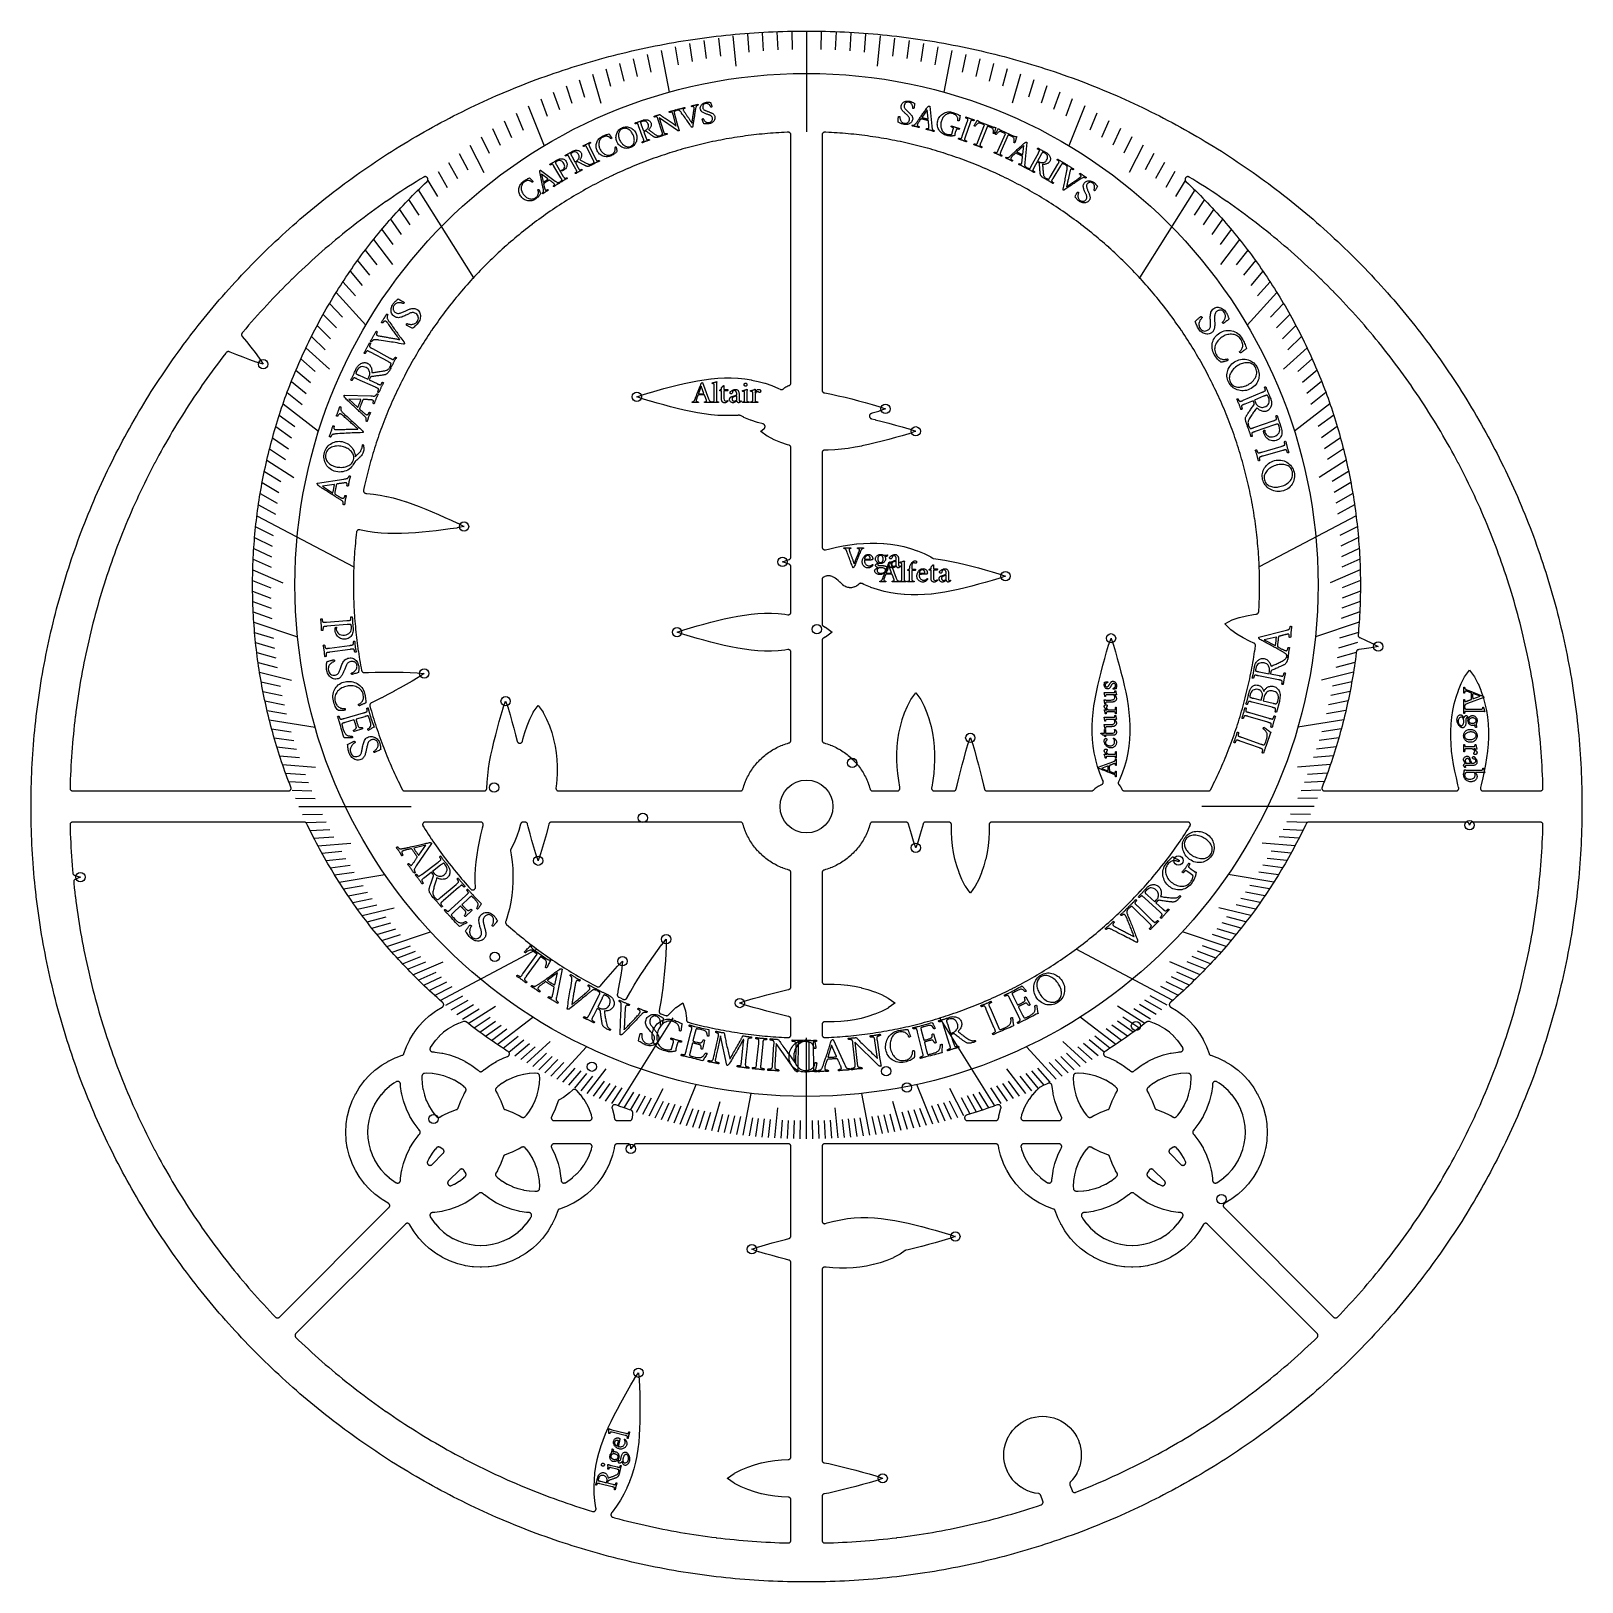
# Model space of a CAD drawing. Header units: millimetres. Extents: x -70 to 70, y -70 to 70.
import ezdxf

# ---------------------------------------------------------------- set-up
doc = ezdxf.new("R2010")
doc.units = ezdxf.units.MM
for name, color, linetype in [('CUT_INNER', 6, 'Continuous'), ('CUT_OUTER', 1, 'Continuous'), ('ENGRAVE', 7, 'Continuous'), ('ENGRAVE_FINE', 8, 'Continuous'), ('TEXT', 5, 'Continuous')]:
    doc.layers.add(name, color=color, linetype=linetype)

msp = doc.modelspace()

# ---------------------------------------------------------------- linework, layer by layer
at = {"layer": 'CUT_INNER'}
for points in [[(-40.4494, 25.0568), (-40.4743, 25.0592), (-40.4992, 25.0592), (-40.5241, 25.0566), (-40.5485, 25.0516), (-40.5724, 25.0442), (-40.5954, 25.0344), (-40.6173, 25.0224), (-40.6379, 25.0083), (-40.6569, 24.9922), (-40.6743, 24.9742), (-40.6898, 24.9546), (-40.7033, 24.9336), (-40.7146, 24.9113), (-40.7236, 24.888), (-40.7303, 24.864), (-40.7345, 24.8393), (-40.7354, 24.8315), (-40.7356, 24.83), (-40.7639, 24.5815), (-40.7641, 24.58), (-40.7909, 24.3313), (-40.7911, 24.3298), (-40.8163, 24.0809), (-40.8165, 24.0794), (-40.8402, 23.8304), (-40.8404, 23.8289), (-40.8626, 23.5797), (-40.8627, 23.5782), (-40.8834, 23.3289), (-40.8836, 23.3274), (-40.9027, 23.078), (-40.9028, 23.0765), (-40.9205, 22.827), (-40.9206, 22.8255), (-40.9367, 22.5759), (-40.9368, 22.5743), (-40.9513, 22.3246), (-40.9514, 22.3231), (-40.9645, 22.0733), (-40.9645, 22.0718), (-40.976, 21.8219), (-40.9761, 21.8204), (-40.9861, 21.5705), (-40.9861, 21.5689), (-40.9946, 21.319), (-40.9946, 21.3174), (-41.0015, 21.0674), (-41.0016, 21.0659), (-41.0069, 20.8158), (-41.007, 20.8143), (-41.0108, 20.5642), (-41.0108, 20.5626), (-41.0131, 20.3125), (-41.0131, 20.311), (-41.0139, 20.0609), (-41.0139, 20.0593), (-41.0131, 19.8092), (-41.0131, 19.8077), (-41.0108, 19.5576), (-41.0108, 19.556), (-41.007, 19.3059), (-41.0069, 19.3044), (-41.0016, 19.0543), (-41.0015, 19.0528), (-40.9946, 18.8028), (-40.9946, 18.8012), (-40.9861, 18.5513), (-40.9861, 18.5497), (-40.9761, 18.2998), (-40.976, 18.2983), (-40.9645, 18.0484), (-40.9645, 18.0469), (-40.9514, 17.7971), (-40.9513, 17.7956), (-40.9368, 17.5459), (-40.9367, 17.5443), (-40.9206, 17.2947), (-40.9205, 17.2932), (-40.9028, 17.0437), (-40.9027, 17.0422), (-40.8836, 16.7928), (-40.8834, 16.7912), (-40.8627, 16.542), (-40.8626, 16.5404), (-40.8404, 16.2913), (-40.8402, 16.2898), (-40.8165, 16.0408), (-40.8163, 16.0393), (-40.7911, 15.7904), (-40.7909, 15.7889), (-40.7641, 15.5402), (-40.7639, 15.5387), (-40.7356, 15.2902), (-40.7354, 15.2887), (-40.7056, 15.0403), (-40.7054, 15.0388), (-40.674, 14.7906), (-40.6738, 14.7891), (-40.6409, 14.5412), (-40.6407, 14.5397), (-40.6063, 14.2919), (-40.606, 14.2904), (-40.5701, 14.0429), (-40.5699, 14.0413), (-40.5324, 13.794), (-40.5322, 13.7925), (-40.4932, 13.5455), (-40.493, 13.5439), (-40.4525, 13.2971), (-40.4522, 13.2956), (-40.4102, 13.049), (-40.4099, 13.0475), (-40.3664, 12.8012), (-40.3662, 12.7997), (-40.3211, 12.5537), (-40.3209, 12.5522), (-40.2781, 12.3263), (-40.2725, 12.303), (-40.2647, 12.2803), (-40.2548, 12.2585), (-40.2428, 12.2377), (-40.2289, 12.2182), (-40.2131, 12.2001), (-40.1957, 12.1835), (-40.1768, 12.1688), (-40.1566, 12.1559), (-40.1352, 12.145), (-40.1129, 12.1362), (-40.0898, 12.1295), (-40.0663, 12.1252), (-40.0424, 12.1231), (-40.0184, 12.1233), (-39.6663, 12.1431), (-39.6633, 12.1433), (-39.0418, 12.1633), (-39.0394, 12.1634), (-38.4142, 12.1714), (-38.4123, 12.1714), (-37.7843, 12.1699), (-37.7829, 12.1699), (-37.1532, 12.1613), (-36.5203, 12.1473), (-35.8861, 12.129), (-35.8848, 12.1289), (-35.2536, 12.1039), (-35.2462, 12.1034), (-34.6107, 12.0399), (-34.6052, 12.0391), (-34.6094, 12.036), (-35.1402, 11.6803), (-35.1465, 11.6763), (-35.6914, 11.3567), (-35.6925, 11.356), (-36.2416, 11.0418), (-36.793, 10.7313), (-37.3461, 10.4258), (-37.3473, 10.4251), (-37.9004, 10.1278), (-37.9021, 10.1269), (-38.4572, 9.8393), (-38.4594, 9.8382), (-39.017, 9.5629), (-39.0197, 9.5616), (-39.3861, 9.3916), (-39.4083, 9.3798), (-39.4293, 9.3659), (-39.4487, 9.35), (-39.4665, 9.3322), (-39.4824, 9.3127), (-39.4962, 9.2917), (-39.5079, 9.2694), (-39.5173, 9.246), (-39.5242, 9.2219), (-39.5287, 9.1971), (-39.5307, 9.172), (-39.5302, 9.1469), (-39.5271, 9.1219), (-39.5216, 9.0974), (-39.4606, 8.8796), (-39.4601, 8.8781), (-39.3912, 8.6377), (-39.3908, 8.6362), (-39.3204, 8.3962), (-39.32, 8.3947), (-39.2481, 8.1551), (-39.2476, 8.1537), (-39.1743, 7.9145), (-39.1738, 7.9131), (-39.099, 7.6744), (-39.0986, 7.6729), (-39.0223, 7.4347), (-39.0218, 7.4333), (-38.9441, 7.1955), (-38.9436, 7.1941), (-38.8644, 6.9568), (-38.8639, 6.9553), (-38.7833, 6.7186), (-38.7828, 6.7171), (-38.7007, 6.4809), (-38.7002, 6.4794), (-38.6167, 6.2437), (-38.6161, 6.2422), (-38.5312, 6.007), (-38.5306, 6.0055), (-38.4442, 5.7708), (-38.4437, 5.7694), (-38.3558, 5.5352), (-38.3553, 5.5338), (-38.266, 5.3001), (-38.2654, 5.2987), (-38.1747, 5.0656), (-38.1741, 5.0642), (-38.0819, 4.8316), (-38.0814, 4.8302), (-37.9878, 4.5983), (-37.9872, 4.5968), (-37.8922, 4.3655), (-37.8916, 4.364), (-37.7952, 4.1333), (-37.7946, 4.1318), (-37.6967, 3.9017), (-37.6961, 3.9002), (-37.5969, 3.6707), (-37.5963, 3.6692), (-37.4956, 3.4403), (-37.495, 3.4389), (-37.3929, 3.2105), (-37.3923, 3.2091), (-37.2888, 2.9814), (-37.2882, 2.98), (-37.1834, 2.7529), (-37.1827, 2.7515), (-37.0765, 2.5251), (-37.0758, 2.5237), (-36.9682, 2.2979), (-36.9675, 2.2965), (-36.8585, 2.0714), (-36.8578, 2.07), (-36.7474, 1.8456), (-36.7467, 1.8442), (-36.635, 1.6205), (-36.6343, 1.6191), (-36.5946, 1.5409), (-36.5822, 1.5192), (-36.5677, 1.4988), (-36.5512, 1.48), (-36.5329, 1.4629), (-36.513, 1.4478), (-36.4916, 1.4347), (-36.4691, 1.4238), (-36.4456, 1.4152), (-36.4214, 1.409), (-36.3966, 1.4053), (-36.3717, 1.404), (-29.1904, 1.404), (-29.1666, 1.4051), (-29.143, 1.4085), (-29.1199, 1.4141), (-29.0974, 1.4219), (-29.0758, 1.4318), (-29.0551, 1.4437), (-29.0358, 1.4575), (-29.0178, 1.4731), (-29.0014, 1.4904), (-28.9867, 1.5091), (-28.9738, 1.5291), (-28.9629, 1.5503), (-28.9541, 1.5724), (-28.9474, 1.5952), (-28.9429, 1.6186), (-28.9406, 1.6423), (-28.9144, 2.2026), (-28.914, 2.2079), (-28.86, 2.8133), (-28.8595, 2.8181), (-28.7822, 3.4241), (-28.7816, 3.4282), (-28.6835, 4.0348), (-28.6829, 4.0383), (-28.5667, 4.6455), (-28.5661, 4.6485), (-28.4346, 5.2563), (-28.434, 5.2586), (-28.2899, 5.867), (-28.2894, 5.8688), (-28.1354, 6.4776), (-28.135, 6.479), (-27.9736, 7.0877), (-27.8064, 7.6983), (-27.6345, 8.309), (-27.6341, 8.3103), (-27.4565, 8.9165), (-27.4542, 8.9236), (-27.2382, 9.5245), (-27.2361, 9.5296), (-27.2339, 9.5245), (-27.0179, 8.9236), (-27.0156, 8.9165), (-26.838, 8.3103), (-26.8376, 8.309), (-26.6662, 7.7), (-26.499, 7.0897), (-26.3371, 6.479), (-26.3367, 6.4776), (-26.1951, 5.918), (-26.1878, 5.8942), (-26.1782, 5.8713), (-26.1664, 5.8495), (-26.1525, 5.8289), (-26.1366, 5.8099), (-26.1189, 5.7925), (-26.0995, 5.7769), (-26.0787, 5.7634), (-26.0567, 5.7519), (-26.0336, 5.7427), (-26.0097, 5.7359), (-25.9853, 5.7314), (-25.9606, 5.7294), (-25.9357, 5.7299), (-25.9111, 5.7328), (-25.8868, 5.7382), (-25.8632, 5.7459), (-25.8405, 5.7559), (-25.8189, 5.7682), (-25.7986, 5.7825), (-25.7799, 5.7987), (-25.7628, 5.8168), (-25.7476, 5.8364), (-25.7344, 5.8575), (-25.7234, 5.8797), (-25.7147, 5.903), (-25.7083, 5.927), (-25.6756, 6.0795), (-25.6739, 6.0864), (-25.508, 6.6898), (-25.5058, 6.6969), (-25.3005, 7.3), (-25.2977, 7.3076), (-25.0485, 7.9098), (-25.0445, 7.9186), (-24.7392, 8.5201), (-24.7366, 8.5246), (-24.7337, 8.5289), (-24.2886, 9.1302), (-24.285, 9.1347), (-24.2813, 9.1302), (-23.8363, 8.5289), (-23.8333, 8.5246), (-23.8308, 8.5201), (-23.5255, 7.9186), (-23.5215, 7.9098), (-23.2723, 7.3076), (-23.2694, 7.3), (-23.0641, 6.6969), (-23.062, 6.6898), (-22.896, 6.0864), (-22.8943, 6.0795), (-22.7651, 5.476), (-22.7638, 5.4691), (-22.6696, 4.8655), (-22.6687, 4.8587), (-22.6077, 4.2549), (-22.6072, 4.2484), (-22.5778, 3.6443), (-22.5777, 3.6382), (-22.5782, 3.0337), (-22.5783, 3.0279), (-22.6066, 2.423), (-22.607, 2.4177), (-22.661, 1.8123), (-22.6615, 1.8076), (-22.6771, 1.6856), (-22.679, 1.6608), (-22.6784, 1.6358), (-22.6754, 1.611), (-22.6698, 1.5867), (-22.6619, 1.563), (-22.6517, 1.5403), (-22.6393, 1.5186), (-22.6247, 1.4984), (-22.6082, 1.4796), (-22.5899, 1.4626), (-22.5701, 1.4476), (-22.5488, 1.4345), (-22.5263, 1.4237), (-22.5029, 1.4151), (-22.4787, 1.409), (-22.454, 1.4052), (-22.4291, 1.404), (-5.9929, 1.404), (-5.9679, 1.4053), (-5.9431, 1.409), (-5.9189, 1.4152), (-5.8954, 1.4238), (-5.8728, 1.4347), (-5.8515, 1.4479), (-5.8316, 1.463), (-5.8133, 1.4801), (-5.7968, 1.499), (-5.7822, 1.5194), (-5.7698, 1.5411), (-5.7597, 1.564), (-5.7518, 1.5878), (-5.7504, 1.5932), (-5.7105, 1.7307), (-5.7096, 1.7336), (-5.6663, 1.8703), (-5.6653, 1.8732), (-5.6187, 2.0088), (-5.6177, 2.0117), (-5.5677, 2.1461), (-5.5666, 2.1489), (-5.5134, 2.282), (-5.5122, 2.2849), (-5.4557, 2.4167), (-5.4545, 2.4195), (-5.3947, 2.5498), (-5.3934, 2.5526), (-5.3305, 2.6815), (-5.3292, 2.6842), (-5.2631, 2.8115), (-5.2617, 2.8142), (-5.1925, 2.9398), (-5.191, 2.9424), (-5.1188, 3.0663), (-5.1173, 3.069), (-5.042, 3.191), (-5.0404, 3.1936), (-4.9622, 3.3138), (-4.9605, 3.3164), (-4.8794, 3.4346), (-4.8776, 3.4371), (-4.7936, 3.5533), (-4.7918, 3.5558), (-4.705, 3.6699), (-4.7031, 3.6723), (-4.6135, 3.7842), (-4.6116, 3.7866), (-4.5193, 3.8963), (-4.5172, 3.8986), (-4.4223, 4.006), (-4.4202, 4.0083), (-4.3226, 4.1134), (-4.3205, 4.1156), (-4.2204, 4.2182), (-4.2182, 4.2204), (-4.1156, 4.3205), (-4.1134, 4.3226), (-4.0083, 4.4202), (-4.006, 4.4223), (-3.8986, 4.5172), (-3.8963, 4.5193), (-3.7866, 4.6116), (-3.7842, 4.6135), (-3.6723, 4.7031), (-3.6699, 4.705), (-3.5558, 4.7918), (-3.5533, 4.7936), (-3.4371, 4.8776), (-3.4346, 4.8794), (-3.3164, 4.9605), (-3.3138, 4.9622), (-3.1936, 5.0404), (-3.191, 5.042), (-3.069, 5.1173), (-3.0663, 5.1188), (-2.9424, 5.191), (-2.9398, 5.1925), (-2.8142, 5.2617), (-2.8115, 5.2631), (-2.6842, 5.3292), (-2.6815, 5.3305), (-2.5526, 5.3934), (-2.5498, 5.3947), (-2.4195, 5.4545), (-2.4167, 5.4557), (-2.2849, 5.5122), (-2.282, 5.5134), (-2.1489, 5.5666), (-2.1461, 5.5677), (-2.0117, 5.6177), (-2.0088, 5.6187), (-1.8732, 5.6653), (-1.8703, 5.6663), (-1.7336, 5.7096), (-1.7307, 5.7105), (-1.5929, 5.7504), (-1.5885, 5.7517), (-1.5885, 5.7517), (-1.5662, 5.7588), (-1.5431, 5.7689), (-1.521, 5.7812), (-1.5004, 5.7957), (-1.4813, 5.8122), (-1.4639, 5.8305), (-1.4485, 5.8505), (-1.4352, 5.872), (-1.4241, 5.8946), (-1.4154, 5.9183), (-1.4091, 5.9427), (-1.4053, 5.9677), (-1.404, 5.9929), (-1.404, 13.9599), (-1.4051, 13.9838), (-1.4086, 14.0075), (-1.4143, 14.0308), (-1.4222, 14.0534), (-1.4322, 14.0752), (-1.4442, 14.0959), (-1.4582, 14.1154), (-1.474, 14.1334), (-1.4914, 14.1498), (-1.5104, 14.1645), (-1.5306, 14.1773), (-1.552, 14.1881), (-1.5743, 14.1968), (-1.5974, 14.2034), (-1.6209, 14.2077), (-1.6448, 14.2097), (-1.6688, 14.2095), (-1.6926, 14.2069), (-1.9515, 14.1664), (-1.9582, 14.1656), (-2.5621, 14.1046), (-2.5686, 14.1041), (-3.1727, 14.0747), (-3.1788, 14.0746), (-3.7833, 14.075), (-3.7891, 14.0752), (-4.394, 14.1035), (-4.3992, 14.1039), (-5.0047, 14.1579), (-5.0094, 14.1584), (-5.6154, 14.2357), (-5.6195, 14.2363), (-6.2261, 14.3344), (-6.2297, 14.335), (-6.8369, 14.4512), (-6.8398, 14.4518), (-7.4476, 14.5834), (-7.45, 14.5839), (-8.0583, 14.728), (-8.0601, 14.7285), (-8.669, 14.8825), (-8.6703, 14.8829), (-9.2791, 15.0443), (-9.8897, 15.2116), (-10.5003, 15.3835), (-10.5016, 15.3838), (-11.1078, 15.5614), (-11.1149, 15.5638), (-11.7158, 15.7797), (-11.721, 15.7819), (-11.7158, 15.784), (-11.1149, 16), (-11.1078, 16.0023), (-10.5016, 16.1799), (-10.5003, 16.1803), (-9.8914, 16.3517), (-9.2811, 16.5189), (-8.6703, 16.6808), (-8.669, 16.6812), (-8.0601, 16.8352), (-8.0583, 16.8357), (-7.45, 16.9798), (-7.4476, 16.9804), (-6.8398, 17.1119), (-6.8369, 17.1125), (-6.2297, 17.2287), (-6.2261, 17.2293), (-5.6195, 17.3274), (-5.6154, 17.328), (-5.0094, 17.4053), (-5.0047, 17.4059), (-4.3992, 17.4599), (-4.394, 17.4602), (-3.7891, 17.4885), (-3.7833, 17.4887), (-3.1788, 17.4892), (-3.1727, 17.489), (-2.5686, 17.4596), (-2.5621, 17.4591), (-1.9582, 17.3982), (-1.9515, 17.3973), (-1.6926, 17.3568), (-1.6688, 17.3543), (-1.6448, 17.354), (-1.6209, 17.356), (-1.5974, 17.3603), (-1.5743, 17.3669), (-1.552, 17.3756), (-1.5306, 17.3864), (-1.5104, 17.3992), (-1.4914, 17.4139), (-1.474, 17.4304), (-1.4582, 17.4484), (-1.4442, 17.4678), (-1.4322, 17.4885), (-1.4222, 17.5103), (-1.4143, 17.5329), (-1.4086, 17.5562), (-1.4051, 17.5799), (-1.404, 17.6038), (-1.404, 21.6894), (-1.4053, 21.7149), (-1.4092, 21.7401), (-1.4156, 21.7648), (-1.4246, 21.7887), (-1.4359, 21.8116), (-1.4495, 21.8332), (-1.4652, 21.8533), (-1.4829, 21.8717), (-1.5024, 21.8882), (-1.5235, 21.9026), (-1.5459, 21.9148), (-1.5695, 21.9246), (-2.1669, 22.1393), (-2.1721, 22.1415), (-2.1669, 22.1437), (-1.5695, 22.3584), (-1.5459, 22.3682), (-1.5235, 22.3804), (-1.5024, 22.3948), (-1.4829, 22.4113), (-1.4652, 22.4297), (-1.4495, 22.4498), (-1.4359, 22.4714), (-1.4246, 22.4943), (-1.4156, 22.5182), (-1.4092, 22.5429), (-1.4053, 22.5681), (-1.404, 22.5936), (-1.404, 32.4676), (-1.4053, 32.4926), (-1.409, 32.5174), (-1.4152, 32.5416), (-1.4238, 32.5651), (-1.4347, 32.5877), (-1.4478, 32.609), (-1.463, 32.6289), (-1.4801, 32.6472), (-1.4989, 32.6637), (-1.5193, 32.6782), (-1.5411, 32.6906), (-1.5639, 32.7008), (-1.5877, 32.7086), (-1.7067, 32.7414), (-1.7138, 32.7436), (-2.3169, 32.9488), (-2.3244, 32.9517), (-2.9267, 33.2009), (-2.9355, 33.2049), (-3.5369, 33.5102), (-3.5415, 33.5128), (-3.5458, 33.5157), (-4.1471, 33.9607), (-4.1516, 33.9644), (-4.1471, 33.968), (-3.8523, 34.1862), (-3.8335, 34.2016), (-3.8163, 34.2188), (-3.8008, 34.2375), (-3.7872, 34.2576), (-3.7757, 34.279), (-3.7662, 34.3014), (-3.759, 34.3246), (-3.7541, 34.3484), (-3.7515, 34.3725), (-3.7512, 34.3968), (-3.7533, 34.421), (-3.7578, 34.4449), (-3.7645, 34.4682), (-3.7735, 34.4908), (-3.7847, 34.5124), (-3.7978, 34.5328), (-3.8129, 34.5519), (-3.8298, 34.5693), (-3.8483, 34.5851), (-3.8682, 34.599), (-3.8894, 34.6109), (-3.9116, 34.6207), (-3.9347, 34.6282), (-4.4436, 34.7682), (-4.4507, 34.7704), (-5.0538, 34.9757), (-5.0613, 34.9785), (-5.6636, 35.2277), (-5.6724, 35.2317), (-5.9882, 35.392), (-6.0099, 35.4018), (-6.0324, 35.4094), (-6.0555, 35.4149), (-6.079, 35.4181), (-6.1028, 35.4191), (-6.1265, 35.4178), (-6.1983, 35.4106), (-6.2048, 35.4101), (-6.8089, 35.3807), (-6.8151, 35.3806), (-7.4195, 35.3811), (-7.4253, 35.3812), (-8.0302, 35.4095), (-8.0355, 35.4099), (-8.6409, 35.4639), (-8.6456, 35.4644), (-9.2517, 35.5417), (-9.2558, 35.5423), (-9.8624, 35.6404), (-9.8659, 35.641), (-10.4731, 35.7572), (-10.4761, 35.7578), (-11.0838, 35.8894), (-11.0862, 35.8899), (-11.6945, 36.034), (-11.6964, 36.0345), (-12.3052, 36.1885), (-12.3066, 36.1889), (-12.9153, 36.3503), (-13.5259, 36.5176), (-14.1366, 36.6895), (-14.1378, 36.6898), (-14.744, 36.8674), (-14.7512, 36.8698), (-15.3521, 37.0857), (-15.3572, 37.0879), (-15.3521, 37.09), (-14.7512, 37.306), (-14.744, 37.3083), (-14.1378, 37.4859), (-14.1366, 37.4863), (-13.5276, 37.6577), (-12.9173, 37.8249), (-12.3066, 37.9868), (-12.3052, 37.9872), (-11.6964, 38.1412), (-11.6945, 38.1417), (-11.0862, 38.2858), (-11.0838, 38.2864), (-10.4761, 38.4179), (-10.4731, 38.4185), (-9.8659, 38.5347), (-9.8624, 38.5353), (-9.2558, 38.6334), (-9.2517, 38.634), (-8.6456, 38.7113), (-8.6409, 38.7119), (-8.0355, 38.7659), (-8.0302, 38.7662), (-7.4253, 38.7946), (-7.4195, 38.7947), (-6.8151, 38.7952), (-6.8089, 38.795), (-6.2048, 38.7656), (-6.1983, 38.7652), (-5.5945, 38.7042), (-5.5878, 38.7033), (-4.9841, 38.609), (-4.9773, 38.6077), (-4.3738, 38.4785), (-4.3668, 38.4768), (-3.7634, 38.3109), (-3.7563, 38.3087), (-3.1532, 38.1034), (-3.1457, 38.1006), (-2.5434, 37.8514), (-2.5346, 37.8473), (-2.3719, 37.7648), (-2.3496, 37.7548), (-2.3264, 37.747), (-2.3025, 37.7415), (-2.2783, 37.7384), (-2.2538, 37.7377), (-2.2294, 37.7394), (-2.2053, 37.7435), (-2.1817, 37.7499), (-2.1588, 37.7585), (-2.1369, 37.7694), (-2.1162, 37.7823), (-2.0968, 37.7973), (-2.0789, 37.814), (-2.0429, 37.8513), (-2.034, 37.8597), (-1.9646, 37.9187), (-1.9549, 37.9262), (-1.88, 37.9781), (-1.8696, 37.9845), (-1.7901, 38.0288), (-1.7791, 38.0343), (-1.6956, 38.0706), (-1.6841, 38.0749), (-1.5974, 38.1028), (-1.5891, 38.1051), (-1.5651, 38.1128), (-1.5421, 38.1229), (-1.5202, 38.1353), (-1.4997, 38.1498), (-1.4807, 38.1663), (-1.4635, 38.1846), (-1.4482, 38.2046), (-1.435, 38.226), (-1.424, 38.2486), (-1.4153, 38.2722), (-1.409, 38.2965), (-1.4053, 38.3214), (-1.404, 38.3465), (-1.404, 60.7902), (-1.4053, 60.8154), (-1.409, 60.8402), (-1.4153, 60.8646), (-1.424, 60.8882), (-1.435, 60.9108), (-1.4482, 60.9322), (-1.4635, 60.9522), (-1.4808, 60.9705), (-1.4998, 60.987), (-1.5203, 61.0015), (-1.5422, 61.0139), (-1.5653, 61.024), (-1.5892, 61.0317), (-1.6138, 61.037), (-1.6388, 61.0398), (-1.664, 61.04), (-1.7603, 61.0362), (-1.7618, 61.0361), (-2.0117, 61.0246), (-2.0132, 61.0246), (-2.263, 61.0115), (-2.2645, 61.0114), (-2.5142, 60.9969), (-2.5158, 60.9968), (-2.7654, 60.9807), (-2.7669, 60.9806), (-3.0164, 60.9629), (-3.0179, 60.9628), (-3.2673, 60.9436), (-3.2689, 60.9435), (-3.5181, 60.9228), (-3.5196, 60.9227), (-3.7688, 60.9005), (-3.7703, 60.9003), (-4.0193, 60.8766), (-4.0208, 60.8764), (-4.2697, 60.8511), (-4.2712, 60.851), (-4.5199, 60.8242), (-4.5214, 60.824), (-4.7699, 60.7957), (-4.7714, 60.7955), (-5.0198, 60.7656), (-5.0213, 60.7655), (-5.2694, 60.7341), (-5.271, 60.7339), (-5.5189, 60.701), (-5.5204, 60.7008), (-5.7682, 60.6664), (-5.7697, 60.6661), (-6.0172, 60.6302), (-6.0187, 60.63), (-6.2661, 60.5925), (-6.2676, 60.5923), (-6.5146, 60.5533), (-6.5161, 60.5531), (-6.763, 60.5126), (-6.7645, 60.5123), (-7.0111, 60.4703), (-7.0126, 60.47), (-7.2589, 60.4265), (-7.2604, 60.4263), (-7.5064, 60.3812), (-7.5079, 60.3809), (-7.7537, 60.3344), (-7.7552, 60.3341), (-8.0007, 60.2861), (-8.0022, 60.2858), (-8.2473, 60.2362), (-8.2488, 60.2359), (-8.4937, 60.1849), (-8.4952, 60.1845), (-8.7397, 60.132), (-8.7412, 60.1317), (-8.9854, 60.0776), (-8.9869, 60.0773), (-9.2308, 60.0217), (-9.2323, 60.0214), (-9.4758, 59.9643), (-9.4773, 59.964), (-9.7205, 59.9054), (-9.722, 59.9051), (-9.9648, 59.845), (-9.9663, 59.8447), (-10.2087, 59.7832), (-10.2102, 59.7828), (-10.4523, 59.7198), (-10.4538, 59.7194), (-10.6954, 59.6549), (-10.6969, 59.6545), (-10.9382, 59.5885), (-10.9397, 59.5881), (-11.1805, 59.5207), (-11.182, 59.5202), (-11.4224, 59.4513), (-11.4239, 59.4509), (-11.6639, 59.3805), (-11.6654, 59.38), (-11.905, 59.3082), (-11.9064, 59.3077), (-12.1456, 59.2344), (-12.147, 59.2339), (-12.3857, 59.1591), (-12.3872, 59.1587), (-12.6254, 59.0824), (-12.6268, 59.0819), (-12.8646, 59.0042), (-12.866, 59.0037), (-13.1033, 58.9245), (-13.1048, 58.924), (-13.3415, 58.8434), (-13.343, 58.8429), (-13.5792, 58.7608), (-13.5807, 58.7603), (-13.8164, 58.6768), (-13.8179, 58.6762), (-14.0531, 58.5912), (-14.0546, 58.5907), (-14.2893, 58.5043), (-14.2907, 58.5038), (-14.5249, 58.4159), (-14.5263, 58.4153), (-14.76, 58.326), (-14.7614, 58.3255), (-14.9945, 58.2348), (-14.9959, 58.2342), (-15.2285, 58.142), (-15.2299, 58.1415), (-15.4618, 58.0479), (-15.4633, 58.0473), (-15.6946, 57.9523), (-15.696, 57.9517), (-15.9268, 57.8553), (-15.9283, 57.8547), (-16.1584, 57.7568), (-16.1599, 57.7562), (-16.3894, 57.657), (-16.3909, 57.6564), (-16.6198, 57.5557), (-16.6212, 57.5551), (-16.8496, 57.453), (-16.851, 57.4524), (-17.0787, 57.3489), (-17.0801, 57.3483), (-17.3072, 57.2434), (-17.3086, 57.2428), (-17.535, 57.1366), (-17.5364, 57.1359), (-17.7622, 57.0283), (-17.7636, 57.0276), (-17.9887, 56.9186), (-17.9901, 56.9179), (-18.2145, 56.8075), (-18.2159, 56.8068), (-18.4396, 56.6951), (-18.441, 56.6944), (-18.6641, 56.5812), (-18.6654, 56.5805), (-18.8878, 56.466), (-18.8892, 56.4653), (-19.1108, 56.3494), (-19.1122, 56.3487), (-19.3331, 56.2315), (-19.3345, 56.2308), (-19.5547, 56.1122), (-19.5561, 56.1115), (-19.7756, 55.9915), (-19.7769, 55.9908), (-19.9957, 55.8695), (-19.997, 55.8688), (-20.215, 55.7461), (-20.2163, 55.7454), (-20.4336, 55.6214), (-20.4349, 55.6207), (-20.6514, 55.4954), (-20.6527, 55.4946), (-20.8684, 55.368), (-20.8698, 55.3672), (-21.0847, 55.2393), (-21.086, 55.2385), (-21.3002, 55.1093), (-21.3015, 55.1085), (-21.5148, 54.9779), (-21.5161, 54.9771), (-21.7287, 54.8452), (-21.73, 54.8444), (-21.9417, 54.7112), (-21.943, 54.7104), (-22.1539, 54.576), (-22.1552, 54.5751), (-22.3653, 54.4394), (-22.3665, 54.4385), (-22.5758, 54.3015), (-22.5771, 54.3007), (-22.7855, 54.1623), (-22.7867, 54.1615), (-22.9943, 54.0219), (-22.9956, 54.021), (-23.2022, 53.8802), (-23.2035, 53.8793), (-23.4093, 53.7372), (-23.4106, 53.7363), (-23.6155, 53.5929), (-23.6168, 53.592), (-23.8208, 53.4473), (-23.8221, 53.4465), (-24.0252, 53.3006), (-24.0265, 53.2997), (-24.2287, 53.1525), (-24.23, 53.1516), (-24.4313, 53.0032), (-24.4326, 53.0023), (-24.633, 52.8527), (-24.6342, 52.8518), (-24.8338, 52.7009), (-24.835, 52.7), (-25.0336, 52.5479), (-25.0348, 52.547), (-25.2324, 52.3937), (-25.2337, 52.3928), (-25.4304, 52.2383), (-25.4316, 52.2373), (-25.6273, 52.0817), (-25.6285, 52.0807), (-25.8233, 51.9238), (-25.8245, 51.9228), (-26.0184, 51.7648), (-26.0195, 51.7638), (-26.2124, 51.6045), (-26.2136, 51.6035), (-26.4055, 51.4431), (-26.4066, 51.4421), (-26.5975, 51.2805), (-26.5987, 51.2795), (-26.7886, 51.1167), (-26.7897, 51.1157), (-26.9786, 50.9517), (-26.9798, 50.9507), (-27.1677, 50.7856), (-27.1688, 50.7846), (-27.3557, 50.6183), (-27.3568, 50.6173), (-27.5427, 50.4499), (-27.5438, 50.4489), (-27.7286, 50.2803), (-27.7298, 50.2793), (-27.9135, 50.1096), (-27.9147, 50.1086), (-28.0974, 49.9378), (-28.0985, 49.9367), (-28.2802, 49.7648), (-28.2813, 49.7638), (-28.4619, 49.5907), (-28.463, 49.5897), (-28.6426, 49.4155), (-28.6437, 49.4145), (-28.8222, 49.2392), (-28.8233, 49.2382), (-29.0007, 49.0618), (-29.0018, 49.0608), (-29.1781, 48.8834), (-29.1791, 48.8823), (-29.3544, 48.7038), (-29.3554, 48.7027), (-29.5296, 48.5231), (-29.5306, 48.522), (-29.7037, 48.3414), (-29.7047, 48.3403), (-29.8766, 48.1586), (-29.8777, 48.1575), (-30.0485, 47.9748), (-30.0495, 47.9736), (-30.2192, 47.7899), (-30.2202, 47.7887), (-30.3888, 47.6039), (-30.3898, 47.6028), (-30.5572, 47.4169), (-30.5582, 47.4158), (-30.7245, 47.2289), (-30.7255, 47.2278), (-30.8906, 47.0399), (-30.8916, 47.0387), (-31.0556, 46.8498), (-31.0566, 46.8487), (-31.2194, 46.6588), (-31.2204, 46.6576), (-31.382, 46.4667), (-31.383, 46.4656), (-31.5434, 46.2737), (-31.5444, 46.2725), (-31.7037, 46.0796), (-31.7047, 46.0784), (-31.8627, 45.8846), (-31.8637, 45.8834), (-32.0206, 45.6886), (-32.0216, 45.6874), (-32.1773, 45.4917), (-32.1782, 45.4905), (-32.3327, 45.2937), (-32.3336, 45.2925), (-32.4869, 45.0949), (-32.4878, 45.0937), (-32.6399, 44.8951), (-32.6408, 44.8939), (-32.7917, 44.6943), (-32.7926, 44.6931), (-32.9422, 44.4927), (-32.9431, 44.4914), (-33.0915, 44.2901), (-33.0924, 44.2888), (-33.2396, 44.0866), (-33.2405, 44.0853), (-33.3864, 43.8822), (-33.3873, 43.8809), (-33.5319, 43.6769), (-33.5328, 43.6756), (-33.6762, 43.4707), (-33.6771, 43.4694), (-33.8192, 43.2636), (-33.8201, 43.2623), (-33.9609, 43.0556), (-33.9618, 43.0544), (-34.1014, 42.8468), (-34.1022, 42.8456), (-34.2406, 42.6372), (-34.2414, 42.6359), (-34.3784, 42.4266), (-34.3793, 42.4254), (-34.515, 42.2153), (-34.5159, 42.214), (-34.6503, 42.0031), (-34.6512, 42.0018), (-34.7843, 41.7901), (-34.7851, 41.7888), (-34.917, 41.5762), (-34.9178, 41.5749), (-35.0484, 41.3616), (-35.0492, 41.3603), (-35.1784, 41.1461), (-35.1792, 41.1448), (-35.3071, 40.9299), (-35.3079, 40.9285), (-35.4345, 40.7128), (-35.4353, 40.7115), (-35.5606, 40.495), (-35.5613, 40.4937), (-35.6853, 40.2764), (-35.686, 40.2751), (-35.8087, 40.0571), (-35.8094, 40.0558), (-35.9307, 39.837), (-35.9314, 39.8357), (-36.0514, 39.6162), (-36.0521, 39.6148), (-36.1707, 39.3946), (-36.1714, 39.3932), (-36.2886, 39.1723), (-36.2893, 39.1709), (-36.4052, 38.9493), (-36.4059, 38.9479), (-36.5204, 38.7255), (-36.5211, 38.7242), (-36.6343, 38.5011), (-36.635, 38.4997), (-36.7467, 38.276), (-36.7474, 38.2746), (-36.8578, 38.0501), (-36.8585, 38.0488), (-36.9675, 37.8237), (-36.9682, 37.8223), (-37.0758, 37.5965), (-37.0765, 37.5951), (-37.1827, 37.3687), (-37.1834, 37.3673), (-37.2882, 37.1402), (-37.2888, 37.1388), (-37.3923, 36.9111), (-37.3929, 36.9097), (-37.495, 36.6813), (-37.4956, 36.6799), (-37.5963, 36.4509), (-37.5969, 36.4495), (-37.6961, 36.22), (-37.6967, 36.2185), (-37.7946, 35.9883), (-37.7952, 35.9869), (-37.8916, 35.7561), (-37.8922, 35.7547), (-37.9872, 35.5234), (-37.9878, 35.5219), (-38.0814, 35.29), (-38.0819, 35.2886), (-38.1741, 35.056), (-38.1747, 35.0546), (-38.2654, 34.8215), (-38.266, 34.8201), (-38.3553, 34.5864), (-38.3558, 34.585), (-38.4437, 34.3508), (-38.4442, 34.3494), (-38.5306, 34.1147), (-38.5312, 34.1132), (-38.6161, 33.878), (-38.6167, 33.8765), (-38.7002, 33.6408), (-38.7007, 33.6393), (-38.7828, 33.4031), (-38.7833, 33.4016), (-38.8639, 33.1648), (-38.8644, 33.1634), (-38.9436, 32.9261), (-38.9441, 32.9247), (-39.0218, 32.6869), (-39.0223, 32.6855), (-39.0986, 32.4473), (-39.099, 32.4458), (-39.1738, 32.2071), (-39.1743, 32.2057), (-39.2476, 31.9665), (-39.2481, 31.9651), (-39.32, 31.7255), (-39.3204, 31.724), (-39.3908, 31.484), (-39.3912, 31.4825), (-39.4601, 31.2421), (-39.4606, 31.2406), (-39.528, 30.9998), (-39.5284, 30.9983), (-39.5944, 30.757), (-39.5948, 30.7555), (-39.6593, 30.5139), (-39.6597, 30.5124), (-39.7227, 30.2703), (-39.7231, 30.2688), (-39.7846, 30.0264), (-39.785, 30.0249), (-39.845, 29.7821), (-39.8453, 29.7806), (-39.9039, 29.5374), (-39.9042, 29.5359), (-39.9613, 29.2924), (-39.9616, 29.2909), (-40.0172, 29.047), (-40.0175, 29.0455), (-40.0716, 28.8013), (-40.0719, 28.7998), (-40.105, 28.6458), (-40.1089, 28.622), (-40.1105, 28.5979), (-40.1098, 28.5739), (-40.1068, 28.5499), (-40.1015, 28.5264), (-40.0939, 28.5035), (-40.0842, 28.4815), (-40.0724, 28.4605), (-40.0587, 28.4407), (-40.0431, 28.4223), (-40.0257, 28.4056), (-40.0069, 28.3905), (-39.9867, 28.3774), (-39.9653, 28.3662), (-39.943, 28.3572), (-39.9199, 28.3504), (-39.8962, 28.3458), (-39.8722, 28.3435), (-39.8176, 28.341), (-39.8111, 28.3405), (-39.2092, 28.2809), (-39.2031, 28.2801), (-38.6052, 28.191), (-38.5995, 28.19), (-38.0053, 28.0732), (-38.0002, 28.0721), (-37.4092, 27.9298), (-37.4046, 27.9286), (-36.8165, 27.7632), (-36.8125, 27.762), (-36.2269, 27.576), (-36.2235, 27.5749), (-35.6399, 27.3708), (-35.6371, 27.3698), (-35.0552, 27.1505), (-35.0529, 27.1496), (-34.4723, 26.9178), (-34.4705, 26.9171), (-33.8909, 26.6754), (-33.8896, 26.6748), (-33.3111, 26.4259), (-32.7317, 26.1708), (-32.1529, 25.9111), (-32.1517, 25.9106), (-31.5781, 25.646), (-31.5714, 25.6426), (-31.0083, 25.3406), (-31.0038, 25.338), (-31.0093, 25.3366), (-31.6354, 25.2111), (-31.6428, 25.2099), (-32.2685, 25.1231), (-32.2698, 25.123), (-32.8973, 25.0427), (-33.5255, 24.9669), (-34.1534, 24.8963), (-34.1548, 24.8962), (-34.7797, 24.8331), (-34.7816, 24.8329), (-35.4044, 24.7796), (-35.4069, 24.7794), (-36.0274, 24.7385), (-36.0304, 24.7383), (-36.648, 24.7125), (-36.6516, 24.7124), (-37.2661, 24.7044), (-37.2702, 24.7044), (-37.881, 24.7168), (-37.8858, 24.717), (-38.4926, 24.7524), (-38.4979, 24.7528), (-39.1004, 24.8136), (-39.1061, 24.8143), (-39.7041, 24.9025), (-39.7102, 24.9036), (-40.3034, 25.0213), (-40.3098, 25.0227), (-40.4249, 25.0518)], [(1.4053, 5.9677), (1.4091, 5.9427), (1.4154, 5.9183), (1.4241, 5.8946), (1.4352, 5.872), (1.4485, 5.8505), (1.4639, 5.8305), (1.4813, 5.8122), (1.5004, 5.7957), (1.521, 5.7812), (1.5431, 5.7689), (1.5662, 5.7588), (1.5885, 5.7517), (1.5885, 5.7517), (1.5929, 5.7504), (1.7307, 5.7105), (1.7336, 5.7096), (1.8703, 5.6663), (1.8732, 5.6653), (2.0088, 5.6187), (2.0117, 5.6177), (2.1461, 5.5677), (2.1489, 5.5666), (2.282, 5.5134), (2.2849, 5.5122), (2.4167, 5.4557), (2.4195, 5.4545), (2.5498, 5.3947), (2.5526, 5.3934), (2.6815, 5.3305), (2.6842, 5.3292), (2.8115, 5.2631), (2.8142, 5.2617), (2.9398, 5.1925), (2.9424, 5.191), (3.0663, 5.1188), (3.069, 5.1173), (3.191, 5.042), (3.1936, 5.0404), (3.3138, 4.9622), (3.3164, 4.9605), (3.4346, 4.8794), (3.4371, 4.8776), (3.5533, 4.7936), (3.5558, 4.7918), (3.6699, 4.705), (3.6723, 4.7031), (3.7842, 4.6135), (3.7866, 4.6116), (3.8963, 4.5193), (3.8986, 4.5172), (4.006, 4.4223), (4.0083, 4.4202), (4.1134, 4.3226), (4.1156, 4.3205), (4.2182, 4.2204), (4.2204, 4.2182), (4.3205, 4.1156), (4.3226, 4.1134), (4.4202, 4.0083), (4.4223, 4.006), (4.5172, 3.8986), (4.5193, 3.8963), (4.6116, 3.7866), (4.6135, 3.7842), (4.7031, 3.6723), (4.705, 3.6699), (4.7918, 3.5558), (4.7936, 3.5533), (4.8776, 3.4371), (4.8794, 3.4346), (4.9605, 3.3164), (4.9622, 3.3138), (5.0404, 3.1936), (5.042, 3.191), (5.1173, 3.069), (5.1188, 3.0663), (5.191, 2.9424), (5.1925, 2.9398), (5.2617, 2.8142), (5.2631, 2.8115), (5.3292, 2.6842), (5.3305, 2.6815), (5.3934, 2.5526), (5.3947, 2.5498), (5.4545, 2.4195), (5.4557, 2.4167), (5.5122, 2.2849), (5.5134, 2.282), (5.5666, 2.1489), (5.5677, 2.1461), (5.6177, 2.0117), (5.6187, 2.0088), (5.6653, 1.8732), (5.6663, 1.8703), (5.7096, 1.7336), (5.7105, 1.7307), (5.7504, 1.5929), (5.7517, 1.5885), (5.7517, 1.5885), (5.7588, 1.5662), (5.7689, 1.5431), (5.7812, 1.521), (5.7957, 1.5004), (5.8122, 1.4813), (5.8305, 1.4639), (5.8505, 1.4485), (5.872, 1.4352), (5.8946, 1.4241), (5.9183, 1.4154), (5.9427, 1.4091), (5.9677, 1.4053), (5.9929, 1.404), (8.2093, 1.404), (8.2338, 1.4052), (8.2579, 1.4088), (8.2816, 1.4147), (8.3046, 1.4229), (8.3268, 1.4333), (8.3477, 1.4458), (8.3674, 1.4603), (8.3856, 1.4767), (8.402, 1.4947), (8.4167, 1.5143), (8.4293, 1.5352), (8.4399, 1.5572), (8.4482, 1.5802), (8.4543, 1.6038), (8.458, 1.628), (8.4593, 1.6524), (8.4583, 1.6768), (8.4549, 1.701), (8.445, 1.7526), (8.4444, 1.7562), (8.3463, 2.3628), (8.3457, 2.3669), (8.2684, 2.9729), (8.2679, 2.9776), (8.2138, 3.5831), (8.2135, 3.5883), (8.1852, 4.1933), (8.185, 4.199), (8.1846, 4.8035), (8.1847, 4.8097), (8.2141, 5.4138), (8.2146, 5.4203), (8.2756, 6.0241), (8.2764, 6.0308), (8.3707, 6.6344), (8.372, 6.6413), (8.5012, 7.2448), (8.5029, 7.2518), (8.6688, 7.8552), (8.671, 7.8623), (8.8763, 8.4654), (8.8791, 8.4729), (9.1283, 9.0752), (9.1324, 9.0839), (9.4377, 9.6854), (9.4402, 9.6899), (9.4431, 9.6943), (9.8882, 10.2956), (9.8918, 10.3), (9.8955, 10.2956), (10.3406, 9.6943), (10.3435, 9.6899), (10.346, 9.6854), (10.6513, 9.0839), (10.6554, 9.0752), (10.9046, 8.4729), (10.9074, 8.4654), (11.1127, 7.8623), (11.1149, 7.8552), (11.2808, 7.2518), (11.2825, 7.2448), (11.4117, 6.6413), (11.413, 6.6344), (11.5073, 6.0308), (11.5081, 6.0241), (11.5691, 5.4203), (11.5696, 5.4138), (11.599, 4.8097), (11.5991, 4.8035), (11.5987, 4.199), (11.5985, 4.1933), (11.5702, 3.5883), (11.5698, 3.5831), (11.5158, 2.9776), (11.5153, 2.9729), (11.438, 2.3669), (11.4374, 2.3628), (11.3393, 1.7562), (11.3387, 1.7526), (11.3288, 1.701), (11.3254, 1.6768), (11.3243, 1.6524), (11.3257, 1.628), (11.3294, 1.6038), (11.3355, 1.5802), (11.3438, 1.5572), (11.3544, 1.5352), (11.367, 1.5143), (11.3817, 1.4947), (11.3981, 1.4767), (11.4163, 1.4603), (11.436, 1.4458), (11.4569, 1.4333), (11.479, 1.4229), (11.5021, 1.4147), (11.5258, 1.4088), (11.5499, 1.4052), (11.5743, 1.404), (13.3123, 1.404), (13.3365, 1.4052), (13.3605, 1.4087), (13.384, 1.4145), (13.4069, 1.4226), (13.4288, 1.4328), (13.4497, 1.4451), (13.4693, 1.4594), (13.4874, 1.4755), (13.5038, 1.4933), (13.5185, 1.5126), (13.5312, 1.5333), (13.5419, 1.555), (13.5504, 1.5777), (13.5566, 1.6011), (13.6308, 1.9436), (13.6313, 1.9459), (13.7754, 2.5543), (13.7759, 2.5561), (13.9299, 3.1649), (13.9303, 3.1663), (14.0917, 3.7751), (14.259, 4.3856), (14.4309, 4.9963), (14.4312, 4.9976), (14.6088, 5.6038), (14.6112, 5.6109), (14.8271, 6.2118), (14.8293, 6.2169), (14.8314, 6.2118), (15.0474, 5.6109), (15.0497, 5.6038), (15.2273, 4.9976), (15.2277, 4.9963), (15.3991, 4.3873), (15.5663, 3.777), (15.7282, 3.1663), (15.7286, 3.1649), (15.8826, 2.5561), (15.8831, 2.5543), (16.0272, 1.9459), (16.0278, 1.9436), (16.1019, 1.6011), (16.1082, 1.5777), (16.1167, 1.555), (16.1273, 1.5333), (16.14, 1.5126), (16.1547, 1.4933), (16.1712, 1.4755), (16.1893, 1.4594), (16.2088, 1.4451), (16.2297, 1.4328), (16.2517, 1.4226), (16.2745, 1.4145), (16.298, 1.4087), (16.322, 1.4052), (16.3462, 1.404), (25.7815, 1.404), (25.8072, 1.4053), (25.8326, 1.4093), (25.8575, 1.4158), (25.8815, 1.4249), (25.9045, 1.4364), (25.9262, 1.4501), (25.9464, 1.4661), (25.9648, 1.484), (25.9658, 1.4851), (26.0213, 1.542), (26.0277, 1.5482), (26.133, 1.6419), (26.1398, 1.6475), (26.2147, 1.7052), (26.2199, 1.709), (26.3047, 1.7675), (26.3102, 1.7711), (26.4066, 1.8305), (26.4108, 1.8329), (26.4779, 1.8708), (26.4822, 1.8731), (26.5998, 1.9335), (26.6032, 1.9351), (26.6566, 1.9605), (26.66, 1.9621), (26.7219, 1.9893), (26.7433, 2), (26.7635, 2.0126), (26.7825, 2.0272), (26.8, 2.0435), (26.8159, 2.0613), (26.83, 2.0806), (26.8422, 2.1012), (26.8523, 2.1228), (26.8604, 2.1454), (26.8662, 2.1685), (26.8698, 2.1922), (26.8712, 2.216), (26.8702, 2.2399), (26.867, 2.2636), (26.8616, 2.2869), (26.8539, 2.3095), (26.8441, 2.3313), (26.8087, 2.4011), (26.8047, 2.4099), (26.5555, 3.0121), (26.5526, 3.0196), (26.3473, 3.6227), (26.3452, 3.6299), (26.1792, 4.2332), (26.1775, 4.2402), (26.0483, 4.8437), (26.047, 4.8506), (25.9528, 5.4542), (25.9519, 5.461), (25.8909, 6.0648), (25.8904, 6.0713), (25.861, 6.6754), (25.8609, 6.6815), (25.8614, 7.286), (25.8615, 7.2918), (25.8898, 7.8967), (25.8902, 7.9019), (25.9442, 8.5074), (25.9447, 8.5121), (26.022, 9.1181), (26.0226, 9.1223), (26.1207, 9.7289), (26.1213, 9.7324), (26.2375, 10.3396), (26.2381, 10.3425), (26.3697, 10.9503), (26.3702, 10.9527), (26.5143, 11.561), (26.5148, 11.5629), (26.6688, 12.1717), (26.6692, 12.1731), (26.8306, 12.7818), (26.9979, 13.3924), (27.1698, 14.003), (27.1701, 14.0043), (27.3478, 14.6105), (27.3501, 14.6176), (27.566, 15.2185), (27.5682, 15.2237), (27.5703, 15.2185), (27.7863, 14.6176), (27.7886, 14.6105), (27.9662, 14.0043), (27.9666, 14.003), (28.138, 13.3941), (28.3052, 12.7838), (28.4672, 12.173), (28.4675, 12.1717), (28.6216, 11.5629), (28.622, 11.561), (28.7661, 10.9527), (28.7667, 10.9503), (28.8982, 10.3425), (28.8988, 10.3396), (29.015, 9.7324), (29.0156, 9.7289), (29.1137, 9.1223), (29.1143, 9.1181), (29.1916, 8.5121), (29.1922, 8.5074), (29.2462, 7.9019), (29.2465, 7.8967), (29.2749, 7.2918), (29.275, 7.286), (29.2755, 6.6815), (29.2753, 6.6754), (29.2459, 6.0713), (29.2455, 6.0648), (29.1845, 5.461), (29.1836, 5.4542), (29.0893, 4.8506), (29.088, 4.8437), (28.9588, 4.2402), (28.9571, 4.2332), (28.7912, 3.6299), (28.789, 3.6227), (28.5837, 3.0196), (28.5809, 3.0121), (28.3317, 2.4099), (28.3277, 2.4011), (28.2455, 2.2392), (28.2357, 2.2174), (28.228, 2.1948), (28.2226, 2.1716), (28.2193, 2.1479), (28.2184, 2.1241), (28.2197, 2.1003), (28.2233, 2.0767), (28.2291, 2.0535), (28.2371, 2.0311), (28.2472, 2.0094), (28.2593, 1.9889), (28.2734, 1.9696), (28.2892, 1.9517), (28.3539, 1.8852), (28.362, 1.876), (28.4188, 1.8048), (28.4259, 1.7948), (28.4755, 1.7184), (28.4816, 1.7078), (28.5234, 1.6269), (28.5285, 1.6158), (28.5501, 1.5616), (28.5604, 1.539), (28.5729, 1.5175), (28.5875, 1.4974), (28.604, 1.4789), (28.6222, 1.462), (28.642, 1.4471), (28.6632, 1.4342), (28.6856, 1.4235), (28.709, 1.415), (28.733, 1.4089), (28.7576, 1.4052), (28.7824, 1.404), (36.3717, 1.404), (36.3966, 1.4053), (36.4214, 1.409), (36.4456, 1.4152), (36.4691, 1.4238), (36.4916, 1.4347), (36.513, 1.4478), (36.5329, 1.4629), (36.5512, 1.48), (36.5677, 1.4988), (36.5822, 1.5192), (36.5946, 1.5409), (36.6343, 1.6191), (36.635, 1.6205), (36.7467, 1.8442), (36.7474, 1.8456), (36.8578, 2.07), (36.8585, 2.0714), (36.9675, 2.2965), (36.9682, 2.2979), (37.0758, 2.5237), (37.0765, 2.5251), (37.1827, 2.7515), (37.1834, 2.7529), (37.2882, 2.98), (37.2888, 2.9814), (37.3923, 3.2091), (37.3929, 3.2105), (37.495, 3.4389), (37.4956, 3.4403), (37.5963, 3.6692), (37.5969, 3.6707), (37.6961, 3.9002), (37.6967, 3.9017), (37.7946, 4.1318), (37.7952, 4.1333), (37.8916, 4.364), (37.8922, 4.3655), (37.9872, 4.5968), (37.9878, 4.5983), (38.0814, 4.8302), (38.0819, 4.8316), (38.1741, 5.0642), (38.1747, 5.0656), (38.2654, 5.2987), (38.266, 5.3001), (38.3553, 5.5338), (38.3558, 5.5352), (38.4437, 5.7694), (38.4442, 5.7708), (38.5306, 6.0055), (38.5312, 6.007), (38.6161, 6.2422), (38.6167, 6.2437), (38.7002, 6.4794), (38.7007, 6.4809), (38.7828, 6.7171), (38.7833, 6.7186), (38.8639, 6.9553), (38.8644, 6.9568), (38.9436, 7.1941), (38.9441, 7.1955), (39.0218, 7.4333), (39.0223, 7.4347), (39.0986, 7.6729), (39.099, 7.6744), (39.1738, 7.9131), (39.1743, 7.9145), (39.2476, 8.1537), (39.2481, 8.1551), (39.32, 8.3947), (39.3204, 8.3962), (39.3908, 8.6362), (39.3912, 8.6377), (39.4601, 8.8781), (39.4606, 8.8796), (39.528, 9.1204), (39.5284, 9.1219), (39.5944, 9.3632), (39.5948, 9.3647), (39.6593, 9.6063), (39.6597, 9.6078), (39.7227, 9.8499), (39.7231, 9.8513), (39.7846, 10.0938), (39.785, 10.0953), (39.845, 10.3381), (39.8453, 10.3396), (39.9039, 10.5828), (39.9042, 10.5842), (39.9613, 10.8278), (39.9616, 10.8293), (40.0172, 11.0732), (40.0175, 11.0746), (40.0716, 11.3189), (40.0719, 11.3204), (40.1245, 11.5649), (40.1248, 11.5664), (40.1758, 11.8113), (40.1761, 11.8128), (40.2257, 12.0579), (40.226, 12.0594), (40.274, 12.3049), (40.2743, 12.3064), (40.3209, 12.5522), (40.3211, 12.5537), (40.3662, 12.7997), (40.3664, 12.8012), (40.4099, 13.0475), (40.4102, 13.049), (40.4522, 13.2956), (40.4525, 13.2971), (40.493, 13.5439), (40.4932, 13.5455), (40.5322, 13.7925), (40.5324, 13.794), (40.5699, 14.0413), (40.5701, 14.0429), (40.606, 14.2904), (40.6063, 14.2919), (40.6402, 14.5362), (40.6424, 14.561), (40.6421, 14.5859), (40.6394, 14.6106), (40.6342, 14.6349), (40.6266, 14.6586), (40.6167, 14.6814), (40.6046, 14.7031), (40.5904, 14.7235), (40.5743, 14.7424), (40.5563, 14.7596), (40.5367, 14.7749), (40.5157, 14.7882), (40.4935, 14.7994), (40.1048, 14.9709), (40.0981, 14.9741), (39.5316, 15.2657), (39.5246, 15.2696), (38.9654, 15.6045), (38.9574, 15.6097), (38.4072, 16), (38.4031, 16.0032), (38.3992, 16.0067), (37.8698, 16.5352), (37.8659, 16.5394), (37.8708, 16.5424), (38.5309, 16.8944), (38.5356, 16.8967), (38.5405, 16.8985), (39.1802, 17.1123), (39.1895, 17.115), (39.8218, 17.2731), (39.8297, 17.2748), (40.4564, 17.3894), (40.4637, 17.3905), (40.7238, 17.4221), (40.7483, 17.4264), (40.7722, 17.433), (40.7954, 17.442), (40.8175, 17.4532), (40.8385, 17.4666), (40.858, 17.4819), (40.8758, 17.4992), (40.8919, 17.5181), (40.9061, 17.5385), (40.9181, 17.5603), (40.9279, 17.5831), (40.9354, 17.6068), (40.9405, 17.6311), (40.9432, 17.6558), (40.9513, 17.7956), (40.9514, 17.7971), (40.9645, 18.0469), (40.9645, 18.0484), (40.976, 18.2983), (40.9761, 18.2998), (40.9861, 18.5497), (40.9861, 18.5513), (40.9946, 18.8012), (40.9946, 18.8028), (41.0015, 19.0528), (41.0016, 19.0543), (41.0069, 19.3044), (41.007, 19.3059), (41.0108, 19.556), (41.0108, 19.5576), (41.0131, 19.8077), (41.0131, 19.8092), (41.0139, 20.0593), (41.0139, 20.0609), (41.0131, 20.311), (41.0131, 20.3125), (41.0108, 20.5626), (41.0108, 20.5642), (41.007, 20.8143), (41.0069, 20.8158), (41.0016, 21.0659), (41.0015, 21.0674), (40.9946, 21.3174), (40.9946, 21.319), (40.9861, 21.5689), (40.9861, 21.5705), (40.9761, 21.8204), (40.976, 21.8219), (40.9645, 22.0718), (40.9645, 22.0733), (40.9514, 22.3231), (40.9513, 22.3246), (40.9368, 22.5743), (40.9367, 22.5759), (40.9206, 22.8255), (40.9205, 22.827), (40.9028, 23.0765), (40.9027, 23.078), (40.8836, 23.3274), (40.8834, 23.3289), (40.8627, 23.5782), (40.8626, 23.5797), (40.8404, 23.8289), (40.8402, 23.8304), (40.8165, 24.0794), (40.8163, 24.0809), (40.7911, 24.3298), (40.7909, 24.3313), (40.7641, 24.58), (40.7639, 24.5815), (40.7356, 24.83), (40.7354, 24.8315), (40.7056, 25.0799), (40.7054, 25.0814), (40.674, 25.3295), (40.6738, 25.3311), (40.6409, 25.579), (40.6407, 25.5805), (40.6063, 25.8283), (40.606, 25.8298), (40.5701, 26.0773), (40.5699, 26.0788), (40.5324, 26.3261), (40.5322, 26.3277), (40.4932, 26.5747), (40.493, 26.5762), (40.4525, 26.8231), (40.4522, 26.8246), (40.4102, 27.0712), (40.4099, 27.0727), (40.3664, 27.319), (40.3662, 27.3205), (40.3211, 27.5665), (40.3209, 27.568), (40.2743, 27.8138), (40.274, 27.8153), (40.226, 28.0608), (40.2257, 28.0623), (40.1761, 28.3074), (40.1758, 28.3089), (40.1248, 28.5538), (40.1245, 28.5553), (40.0719, 28.7998), (40.0716, 28.8013), (40.0175, 29.0455), (40.0172, 29.047), (39.9616, 29.2909), (39.9613, 29.2924), (39.9042, 29.5359), (39.9039, 29.5374), (39.8453, 29.7806), (39.845, 29.7821), (39.785, 30.0249), (39.7846, 30.0264), (39.7231, 30.2688), (39.7227, 30.2703), (39.6597, 30.5124), (39.6593, 30.5139), (39.5948, 30.7555), (39.5944, 30.757), (39.5284, 30.9983), (39.528, 30.9998), (39.4606, 31.2406), (39.4601, 31.2421), (39.3912, 31.4825), (39.3908, 31.484), (39.3204, 31.724), (39.32, 31.7255), (39.2481, 31.9651), (39.2476, 31.9665), (39.1743, 32.2057), (39.1738, 32.2071), (39.099, 32.4458), (39.0986, 32.4473), (39.0223, 32.6855), (39.0218, 32.6869), (38.9441, 32.9247), (38.9436, 32.9261), (38.8644, 33.1634), (38.8639, 33.1648), (38.7833, 33.4016), (38.7828, 33.4031), (38.7007, 33.6393), (38.7002, 33.6408), (38.6167, 33.8765), (38.6161, 33.878), (38.5312, 34.1132), (38.5306, 34.1147), (38.4442, 34.3494), (38.4437, 34.3508), (38.3558, 34.585), (38.3553, 34.5864), (38.266, 34.8201), (38.2654, 34.8215), (38.1747, 35.0546), (38.1741, 35.056), (38.0819, 35.2886), (38.0814, 35.29), (37.9878, 35.5219), (37.9872, 35.5234), (37.8922, 35.7547), (37.8916, 35.7561), (37.7952, 35.9869), (37.7946, 35.9883), (37.6967, 36.2185), (37.6961, 36.22), (37.5969, 36.4495), (37.5963, 36.4509), (37.4956, 36.6799), (37.495, 36.6813), (37.3929, 36.9097), (37.3923, 36.9111), (37.2888, 37.1388), (37.2882, 37.1402), (37.1834, 37.3673), (37.1827, 37.3687), (37.0765, 37.5951), (37.0758, 37.5965), (36.9682, 37.8223), (36.9675, 37.8237), (36.8585, 38.0488), (36.8578, 38.0501), (36.7474, 38.2746), (36.7467, 38.276), (36.635, 38.4997), (36.6343, 38.5011), (36.5211, 38.7242), (36.5204, 38.7255), (36.4059, 38.9479), (36.4052, 38.9493), (36.2893, 39.1709), (36.2886, 39.1723), (36.1714, 39.3932), (36.1707, 39.3946), (36.0521, 39.6148), (36.0514, 39.6162), (35.9314, 39.8357), (35.9307, 39.837), (35.8094, 40.0558), (35.8087, 40.0571), (35.686, 40.2751), (35.6853, 40.2764), (35.5613, 40.4937), (35.5606, 40.495), (35.4353, 40.7115), (35.4345, 40.7128), (35.3079, 40.9285), (35.3071, 40.9299), (35.1792, 41.1448), (35.1784, 41.1461), (35.0492, 41.3603), (35.0484, 41.3616), (34.9178, 41.5749), (34.917, 41.5762), (34.7851, 41.7888), (34.7843, 41.7901), (34.6512, 42.0018), (34.6503, 42.0031), (34.5159, 42.214), (34.515, 42.2153), (34.3793, 42.4254), (34.3784, 42.4266), (34.2414, 42.6359), (34.2406, 42.6372), (34.1022, 42.8456), (34.1014, 42.8468), (33.9618, 43.0544), (33.9609, 43.0556), (33.8201, 43.2623), (33.8192, 43.2636), (33.6771, 43.4694), (33.6762, 43.4707), (33.5328, 43.6756), (33.5319, 43.6769), (33.3873, 43.8809), (33.3864, 43.8822), (33.2405, 44.0853), (33.2396, 44.0866), (33.0924, 44.2888), (33.0915, 44.2901), (32.9431, 44.4914), (32.9422, 44.4927), (32.7926, 44.6931), (32.7917, 44.6943), (32.6408, 44.8939), (32.6399, 44.8951), (32.4878, 45.0937), (32.4869, 45.0949), (32.3336, 45.2925), (32.3327, 45.2937), (32.1782, 45.4905), (32.1773, 45.4917), (32.0216, 45.6874), (32.0206, 45.6886), (31.8637, 45.8834), (31.8627, 45.8846), (31.7047, 46.0784), (31.7037, 46.0796), (31.5444, 46.2725), (31.5434, 46.2737), (31.383, 46.4656), (31.382, 46.4667), (31.2204, 46.6576), (31.2194, 46.6588), (31.0566, 46.8487), (31.0556, 46.8498), (30.8916, 47.0387), (30.8906, 47.0399), (30.7255, 47.2278), (30.7245, 47.2289), (30.5582, 47.4158), (30.5572, 47.4169), (30.3898, 47.6028), (30.3888, 47.6039), (30.2202, 47.7887), (30.2192, 47.7899), (30.0495, 47.9736), (30.0485, 47.9748), (29.8777, 48.1575), (29.8766, 48.1586), (29.7047, 48.3403), (29.7037, 48.3414), (29.5306, 48.522), (29.5296, 48.5231), (29.3554, 48.7027), (29.3544, 48.7038), (29.1791, 48.8823), (29.1781, 48.8834), (29.0018, 49.0608), (29.0007, 49.0618), (28.8233, 49.2382), (28.8222, 49.2392), (28.6437, 49.4145), (28.6426, 49.4155), (28.463, 49.5897), (28.4619, 49.5907), (28.2813, 49.7638), (28.2802, 49.7648), (28.0985, 49.9367), (28.0974, 49.9378), (27.9147, 50.1086), (27.9135, 50.1096), (27.7298, 50.2793), (27.7286, 50.2803), (27.5438, 50.4489), (27.5427, 50.4499), (27.3568, 50.6173), (27.3557, 50.6183), (27.1688, 50.7846), (27.1677, 50.7856), (26.9798, 50.9507), (26.9786, 50.9517), (26.7897, 51.1157), (26.7886, 51.1167), (26.5987, 51.2795), (26.5975, 51.2805), (26.4066, 51.4421), (26.4055, 51.4431), (26.2136, 51.6035), (26.2124, 51.6045), (26.0195, 51.7638), (26.0184, 51.7648), (25.8245, 51.9228), (25.8233, 51.9238), (25.6285, 52.0807), (25.6273, 52.0817), (25.4316, 52.2373), (25.4304, 52.2383), (25.2337, 52.3928), (25.2324, 52.3937), (25.0348, 52.547), (25.0336, 52.5479), (24.835, 52.7), (24.8338, 52.7009), (24.6342, 52.8518), (24.633, 52.8527), (24.4326, 53.0023), (24.4313, 53.0032), (24.23, 53.1516), (24.2287, 53.1525), (24.0265, 53.2997), (24.0252, 53.3006), (23.8221, 53.4465), (23.8208, 53.4473), (23.6168, 53.592), (23.6155, 53.5929), (23.4106, 53.7363), (23.4093, 53.7372), (23.2035, 53.8793), (23.2022, 53.8802), (22.9956, 54.021), (22.9943, 54.0219), (22.7867, 54.1615), (22.7855, 54.1623), (22.5771, 54.3007), (22.5758, 54.3015), (22.3665, 54.4385), (22.3653, 54.4394), (22.1552, 54.5751), (22.1539, 54.576), (21.943, 54.7104), (21.9417, 54.7112), (21.73, 54.8444), (21.7287, 54.8452), (21.5161, 54.9771), (21.5148, 54.9779), (21.3015, 55.1085), (21.3002, 55.1093), (21.086, 55.2385), (21.0847, 55.2393), (20.8698, 55.3672), (20.8684, 55.368), (20.6527, 55.4946), (20.6514, 55.4954), (20.4349, 55.6207), (20.4336, 55.6214), (20.2163, 55.7454), (20.215, 55.7461), (19.997, 55.8688), (19.9957, 55.8695), (19.7769, 55.9908), (19.7756, 55.9915), (19.5561, 56.1115), (19.5547, 56.1122), (19.3345, 56.2308), (19.3331, 56.2315), (19.1122, 56.3487), (19.1108, 56.3494), (18.8892, 56.4653), (18.8878, 56.466), (18.6654, 56.5805), (18.6641, 56.5812), (18.441, 56.6944), (18.4396, 56.6951), (18.2159, 56.8068), (18.2145, 56.8075), (17.9901, 56.9179), (17.9887, 56.9186), (17.7636, 57.0276), (17.7622, 57.0283), (17.5364, 57.1359), (17.535, 57.1366), (17.3086, 57.2428), (17.3072, 57.2434), (17.0801, 57.3483), (17.0787, 57.3489), (16.851, 57.4524), (16.8496, 57.453), (16.6212, 57.5551), (16.6198, 57.5557), (16.3909, 57.6564), (16.3894, 57.657), (16.1599, 57.7562), (16.1584, 57.7568), (15.9283, 57.8547), (15.9268, 57.8553), (15.696, 57.9517), (15.6946, 57.9523), (15.4633, 58.0473), (15.4618, 58.0479), (15.2299, 58.1415), (15.2285, 58.142), (14.9959, 58.2342), (14.9945, 58.2348), (14.7614, 58.3255), (14.76, 58.326), (14.5263, 58.4153), (14.5249, 58.4159), (14.2907, 58.5038), (14.2893, 58.5043), (14.0546, 58.5907), (14.0531, 58.5912), (13.8179, 58.6762), (13.8164, 58.6768), (13.5807, 58.7603), (13.5792, 58.7608), (13.343, 58.8429), (13.3415, 58.8434), (13.1048, 58.924), (13.1033, 58.9245), (12.866, 59.0037), (12.8646, 59.0042), (12.6268, 59.0819), (12.6254, 59.0824), (12.3872, 59.1587), (12.3857, 59.1591), (12.147, 59.2339), (12.1456, 59.2344), (11.9064, 59.3077), (11.905, 59.3082), (11.6654, 59.38), (11.6639, 59.3805), (11.4239, 59.4509), (11.4224, 59.4513), (11.182, 59.5202), (11.1805, 59.5207), (10.9397, 59.5881), (10.9382, 59.5885), (10.6969, 59.6545), (10.6954, 59.6549), (10.4538, 59.7194), (10.4523, 59.7198), (10.2102, 59.7828), (10.2087, 59.7832), (9.9663, 59.8447), (9.9648, 59.845), (9.722, 59.9051), (9.7205, 59.9054), (9.4773, 59.964), (9.4758, 59.9643), (9.2323, 60.0214), (9.2308, 60.0217), (8.9869, 60.0773), (8.9854, 60.0776), (8.7412, 60.1317), (8.7397, 60.132), (8.4952, 60.1845), (8.4937, 60.1849), (8.2488, 60.2359), (8.2473, 60.2362), (8.0022, 60.2858), (8.0007, 60.2861), (7.7552, 60.3341), (7.7537, 60.3344), (7.5079, 60.3809), (7.5064, 60.3812), (7.2604, 60.4263), (7.2589, 60.4265), (7.0126, 60.47), (7.0111, 60.4703), (6.7645, 60.5123), (6.763, 60.5126), (6.5161, 60.5531), (6.5146, 60.5533), (6.2676, 60.5923), (6.2661, 60.5925), (6.0187, 60.63), (6.0172, 60.6302), (5.7697, 60.6661), (5.7682, 60.6664), (5.5204, 60.7008), (5.5189, 60.701), (5.271, 60.7339), (5.2694, 60.7341), (5.0213, 60.7655), (5.0198, 60.7656), (4.7714, 60.7955), (4.7699, 60.7957), (4.5214, 60.824), (4.5199, 60.8242), (4.2712, 60.851), (4.2697, 60.8511), (4.0208, 60.8764), (4.0193, 60.8766), (3.7703, 60.9003), (3.7688, 60.9005), (3.5196, 60.9227), (3.5181, 60.9228), (3.2689, 60.9435), (3.2673, 60.9436), (3.0179, 60.9628), (3.0164, 60.9629), (2.7669, 60.9806), (2.7654, 60.9807), (2.5158, 60.9968), (2.5142, 60.9969), (2.2645, 61.0114), (2.263, 61.0115), (2.0132, 61.0246), (2.0117, 61.0246), (1.7618, 61.0361), (1.7603, 61.0362), (1.664, 61.04), (1.6388, 61.0398), (1.6138, 61.037), (1.5892, 61.0317), (1.5653, 61.024), (1.5422, 61.0139), (1.5203, 61.0015), (1.4998, 60.987), (1.4808, 60.9705), (1.4635, 60.9522), (1.4482, 60.9322), (1.435, 60.9108), (1.424, 60.8882), (1.4153, 60.8646), (1.409, 60.8402), (1.4053, 60.8154), (1.404, 60.7902), (1.404, 37.6921), (1.4053, 37.667), (1.4091, 37.6421), (1.4153, 37.6177), (1.424, 37.5941), (1.4351, 37.5715), (1.4483, 37.55), (1.4636, 37.5301), (1.4809, 37.5118), (1.4999, 37.4953), (1.5205, 37.4808), (1.5424, 37.4684), (1.5655, 37.4583), (1.5895, 37.4506), (1.6141, 37.4453), (1.6554, 37.4387), (1.6589, 37.438), (2.2661, 37.3218), (2.2691, 37.3212), (2.8768, 37.1897), (2.8792, 37.1892), (3.4875, 37.045), (3.4894, 37.0446), (4.0982, 36.8905), (4.0996, 36.8902), (4.7083, 36.7288), (5.3189, 36.5615), (5.9296, 36.3896), (5.9308, 36.3892), (6.537, 36.2116), (6.5442, 36.2093), (7.1451, 35.9934), (7.1502, 35.9912), (7.1451, 35.989), (6.5442, 35.7731), (6.537, 35.7708), (5.9308, 35.5932), (5.9296, 35.5928), (5.8848, 35.5802), (5.8617, 35.5725), (5.8394, 35.5625), (5.8183, 35.5504), (5.7983, 35.5363), (5.7799, 35.5204), (5.7631, 35.5027), (5.7481, 35.4835), (5.7351, 35.4629), (5.7241, 35.4411), (5.7153, 35.4183), (5.7088, 35.3949), (5.7045, 35.3708), (5.7027, 35.3465), (5.7032, 35.3222), (5.706, 35.2979), (5.7113, 35.2741), (5.7188, 35.2509), (5.7285, 35.2286), (5.7404, 35.2073), (5.7543, 35.1872), (5.7701, 35.1687), (5.7876, 35.1517), (5.8067, 35.1365), (5.8272, 35.1233), (5.8488, 35.1121), (5.8715, 35.1031), (5.8949, 35.0963), (6.2244, 35.0182), (6.2263, 35.0178), (6.8351, 34.8637), (6.8365, 34.8634), (7.4452, 34.702), (8.0558, 34.5347), (8.6665, 34.3628), (8.6677, 34.3624), (9.2739, 34.1848), (9.2811, 34.1825), (9.882, 33.9665), (9.8871, 33.9644), (9.882, 33.9622), (9.2811, 33.7463), (9.2739, 33.744), (8.6677, 33.5663), (8.6665, 33.566), (8.0575, 33.3946), (7.4472, 33.2273), (6.8365, 33.0654), (6.8351, 33.0651), (6.2263, 32.911), (6.2244, 32.9106), (5.6161, 32.7664), (5.6137, 32.7659), (5.006, 32.6343), (5.003, 32.6337), (4.3958, 32.5175), (4.3923, 32.5169), (3.7857, 32.4188), (3.7816, 32.4182), (3.1755, 32.3409), (3.1708, 32.3404), (2.5654, 32.2864), (2.5601, 32.286), (1.9552, 32.2577), (1.9494, 32.2576), (1.6538, 32.2573), (1.6293, 32.2561), (1.6051, 32.2525), (1.5813, 32.2465), (1.5582, 32.2383), (1.536, 32.2278), (1.515, 32.2151), (1.4953, 32.2005), (1.4772, 32.184), (1.4607, 32.1659), (1.4461, 32.1462), (1.4335, 32.1251), (1.423, 32.103), (1.4148, 32.0799), (1.4088, 32.0561), (1.4052, 32.0318), (1.404, 32.0073), (1.404, 23.491), (1.4053, 23.466), (1.409, 23.4412), (1.4152, 23.4169), (1.4238, 23.3934), (1.4347, 23.3709), (1.4478, 23.3496), (1.463, 23.3296), (1.4801, 23.3114), (1.4989, 23.2949), (1.5193, 23.2803), (1.5411, 23.2679), (1.5639, 23.2577), (1.5877, 23.2499), (1.6122, 23.2445), (1.637, 23.2415), (1.6621, 23.2411), (1.687, 23.2431), (1.7116, 23.2477), (2.0989, 23.3395), (2.1013, 23.34), (2.7091, 23.4715), (2.712, 23.4721), (3.3192, 23.5883), (3.3228, 23.589), (3.9294, 23.687), (3.9335, 23.6876), (4.5395, 23.765), (4.5442, 23.7655), (5.1497, 23.8195), (5.1549, 23.8198), (5.7599, 23.8482), (5.7656, 23.8483), (6.3701, 23.8488), (6.3763, 23.8486), (6.9804, 23.8193), (6.9869, 23.8188), (7.5907, 23.7578), (7.5974, 23.7569), (8.201, 23.6626), (8.2079, 23.6614), (8.8114, 23.5322), (8.8184, 23.5305), (9.4218, 23.3645), (9.4289, 23.3623), (10.032, 23.157), (10.0395, 23.1542), (10.6418, 22.905), (10.6505, 22.901), (11.252, 22.5957), (11.2565, 22.5931), (11.2609, 22.5902), (11.3816, 22.5008), (11.4029, 22.4867), (11.4254, 22.4748), (11.4491, 22.4653), (11.4736, 22.4583), (11.4987, 22.4538), (11.9078, 22.4016), (11.9119, 22.401), (12.5185, 22.3029), (12.5221, 22.3023), (13.1293, 22.1861), (13.1322, 22.1855), (13.74, 22.0539), (13.7424, 22.0534), (14.3507, 21.9093), (14.3525, 21.9088), (14.9614, 21.7548), (14.9627, 21.7544), (15.5715, 21.593), (16.1821, 21.4257), (16.7927, 21.2538), (16.794, 21.2535), (17.4002, 21.0759), (17.4073, 21.0735), (18.0082, 20.8576), (18.0134, 20.8554), (18.0082, 20.8533), (17.4073, 20.6373), (17.4002, 20.635), (16.794, 20.4574), (16.7927, 20.457), (16.1838, 20.2856), (15.5735, 20.1184), (14.9627, 19.9565), (14.9614, 19.9561), (14.3525, 19.802), (14.3507, 19.8016), (13.7424, 19.6575), (13.74, 19.6569), (13.1322, 19.5254), (13.1293, 19.5248), (12.5221, 19.4086), (12.5185, 19.408), (11.9119, 19.3099), (11.9078, 19.3093), (11.3018, 19.232), (11.2971, 19.2314), (10.6916, 19.1774), (10.6864, 19.1771), (10.0814, 19.1487), (10.0757, 19.1486), (9.4712, 19.1481), (9.4651, 19.1483), (8.8609, 19.1777), (8.8545, 19.1781), (8.2506, 19.2391), (8.2439, 19.24), (7.6403, 19.3343), (7.6334, 19.3356), (7.0299, 19.4648), (7.0229, 19.4665), (6.4196, 19.6324), (6.4124, 19.6346), (5.8093, 19.8399), (5.8018, 19.8427), (5.1996, 20.0919), (5.1908, 20.0959), (5.0281, 20.1785), (5.0055, 20.1886), (4.982, 20.1964), (4.9578, 20.2019), (4.9332, 20.2049), (4.9084, 20.2055), (4.8837, 20.2036), (4.8593, 20.1993), (4.8355, 20.1926), (4.8124, 20.1836), (4.7903, 20.1723), (4.7695, 20.1589), (4.7501, 20.1435), (4.7323, 20.1262), (4.7117, 20.1042), (4.7029, 20.0957), (4.6345, 20.0355), (4.6249, 20.0279), (4.551, 19.9748), (4.5407, 19.9681), (4.4619, 19.9225), (4.451, 19.9169), (4.3681, 19.8792), (4.3567, 19.8746), (4.2705, 19.8453), (4.2587, 19.8419), (4.17, 19.8211), (4.158, 19.8189), (4.0677, 19.8069), (4.0555, 19.8059), (3.9645, 19.8028), (3.9522, 19.8029), (3.8613, 19.8088), (3.8492, 19.8102), (3.7593, 19.8249), (3.7473, 19.8275), (3.6593, 19.8509), (3.6476, 19.8546), (3.5624, 19.8866), (3.5511, 19.8915), (3.4694, 19.9316), (3.4587, 19.9376), (3.3813, 19.9856), (3.3712, 19.9925), (3.2989, 20.0479), (3.2895, 20.0558), (3.2207, 20.1201), (3.2164, 20.1244), (3.036, 20.3102), (3.0255, 20.3205), (2.8763, 20.4572), (2.8638, 20.4679), (2.7256, 20.5786), (2.7108, 20.5896), (2.5853, 20.6758), (2.5679, 20.6867), (2.4563, 20.7506), (2.4362, 20.761), (2.3392, 20.8054), (2.3163, 20.8146), (2.2331, 20.8431), (2.2077, 20.8504), (2.1364, 20.8667), (2.1091, 20.8714), (2.0458, 20.8787), (2.0173, 20.8803), (1.9569, 20.8803), (1.9284, 20.8787), (1.8652, 20.8714), (1.8378, 20.8667), (1.7665, 20.8504), (1.7411, 20.8431), (1.658, 20.8146), (1.6351, 20.8054), (1.5499, 20.7664), (1.5288, 20.7555), (1.5088, 20.7426), (1.4901, 20.7279), (1.4729, 20.7115), (1.4574, 20.6936), (1.4436, 20.6742), (1.4317, 20.6536), (1.4219, 20.632), (1.4141, 20.6095), (1.4085, 20.5864), (1.4051, 20.5629), (1.404, 20.5391), (1.404, 16.5413), (1.4053, 16.5163), (1.409, 16.4916), (1.4152, 16.4674), (1.4238, 16.4439), (1.4347, 16.4214), (1.4478, 16.4), (1.4629, 16.3801), (1.48, 16.3618), (1.4988, 16.3454), (1.5191, 16.3308), (1.5408, 16.3184), (1.7031, 16.2361), (1.7076, 16.2335), (1.7119, 16.2306), (2.3132, 15.7855), (2.3177, 15.7819), (2.3132, 15.7782), (1.7119, 15.3332), (1.7076, 15.3302), (1.7031, 15.3277), (1.5408, 15.2453), (1.5191, 15.2329), (1.4988, 15.2184), (1.48, 15.2019), (1.4629, 15.1836), (1.4478, 15.1637), (1.4347, 15.1424), (1.4238, 15.1199), (1.4152, 15.0964), (1.409, 15.0721), (1.4053, 15.0474), (1.404, 15.0224), (1.404, 5.9929)], [(-66.6687, 1.6359), (-66.6656, 1.6112), (-66.6601, 1.5868), (-66.6522, 1.5631), (-66.642, 1.5404), (-66.6296, 1.5187), (-66.615, 1.4984), (-66.5985, 1.4797), (-66.5803, 1.4627), (-66.5604, 1.4476), (-66.5391, 1.4345), (-66.5166, 1.4237), (-66.4931, 1.4151), (-66.469, 1.409), (-66.4443, 1.4052), (-66.4193, 1.404), (-46.9079, 1.404), (-46.8837, 1.4052), (-46.8597, 1.4087), (-46.8361, 1.4145), (-46.8132, 1.4226), (-46.7913, 1.4329), (-46.7704, 1.4452), (-46.7508, 1.4596), (-46.7327, 1.4757), (-46.7162, 1.4935), (-46.7016, 1.5129), (-46.6888, 1.5336), (-46.6782, 1.5554), (-46.6697, 1.5781), (-46.6635, 1.6015), (-46.6595, 1.6255), (-46.658, 1.6497), (-46.6587, 1.674), (-46.6618, 1.698), (-46.6673, 1.7217), (-46.6749, 1.7447), (-46.7799, 2.0143), (-46.8897, 2.3017), (-46.9978, 2.5897), (-47.1041, 2.8784), (-47.2087, 3.1678), (-47.3114, 3.4577), (-47.4124, 3.7483), (-47.5116, 4.0396), (-47.609, 4.3314), (-47.7046, 4.6238), (-47.7984, 4.9168), (-47.8905, 5.2104), (-47.9807, 5.5045), (-48.0691, 5.7992), (-48.1557, 6.0944), (-48.2405, 6.3902), (-48.3234, 6.6864), (-48.4046, 6.9832), (-48.4839, 7.2804), (-48.5614, 7.5782), (-48.6371, 7.8764), (-48.7109, 8.175), (-48.7829, 8.4741), (-48.8531, 8.7737), (-48.9214, 9.0736), (-48.9879, 9.374), (-49.0526, 9.6748), (-49.1154, 9.976), (-49.1763, 10.2775), (-49.2354, 10.5795), (-49.2927, 10.8817), (-49.3481, 11.1844), (-49.4016, 11.4873), (-49.4533, 11.7906), (-49.5031, 12.0942), (-49.551, 12.3981), (-49.5971, 12.7023), (-49.6413, 13.0068), (-49.6837, 13.3115), (-49.7241, 13.6165), (-49.7627, 13.9217), (-49.7995, 14.2271), (-49.8343, 14.5328), (-49.8673, 14.8387), (-49.8984, 15.1448), (-49.9276, 15.451), (-49.955, 15.7575), (-49.9804, 16.0641), (-50.004, 16.3708), (-50.0257, 16.6777), (-50.0455, 16.9847), (-50.0634, 17.2918), (-50.0795, 17.5991), (-50.0936, 17.9064), (-50.1059, 18.2138), (-50.1163, 18.5213), (-50.1248, 18.8288), (-50.1314, 19.1364), (-50.1361, 19.444), (-50.139, 19.7517), (-50.1399, 20.0593), (-50.139, 20.367), (-50.1361, 20.6746), (-50.1314, 20.9822), (-50.1248, 21.2898), (-50.1163, 21.5974), (-50.106, 21.9048), (-50.0937, 22.2123), (-50.0795, 22.5196), (-50.0635, 22.8268), (-50.0456, 23.1339), (-50.0258, 23.441), (-50.0041, 23.7479), (-49.9805, 24.0546), (-49.9551, 24.3612), (-49.9278, 24.6676), (-49.8985, 24.9739), (-49.8674, 25.28), (-49.8345, 25.5859), (-49.7996, 25.8915), (-49.7629, 26.197), (-49.7243, 26.5022), (-49.6839, 26.8072), (-49.6415, 27.1119), (-49.5973, 27.4164), (-49.5513, 27.7206), (-49.5033, 28.0245), (-49.4535, 28.3281), (-49.4019, 28.6314), (-49.3483, 28.9343), (-49.293, 29.2369), (-49.2357, 29.5392), (-49.1766, 29.8412), (-49.1157, 30.1427), (-49.0529, 30.4439), (-48.9883, 30.7447), (-48.9218, 31.0451), (-48.8535, 31.345), (-48.7833, 31.6446), (-48.7113, 31.9437), (-48.6375, 32.2424), (-48.5618, 32.5406), (-48.4843, 32.8383), (-48.405, 33.1356), (-48.3238, 33.4323), (-48.2409, 33.7286), (-48.1561, 34.0243), (-48.0695, 34.3195), (-47.9811, 34.6142), (-47.8909, 34.9083), (-47.7989, 35.2019), (-47.7051, 35.4949), (-47.6095, 35.7873), (-47.5121, 36.0792), (-47.4129, 36.3704), (-47.3119, 36.661), (-47.2092, 36.951), (-47.1047, 37.2404), (-46.9984, 37.5291), (-46.8903, 37.8171), (-46.7804, 38.1045), (-46.6688, 38.3912), (-46.5555, 38.6772), (-46.4404, 38.9625), (-46.3235, 39.2471), (-46.2049, 39.531), (-46.0846, 39.8141), (-45.9625, 40.0965), (-45.8387, 40.3782), (-45.7132, 40.659), (-45.5859, 40.9391), (-45.4569, 41.2185), (-45.3263, 41.497), (-45.1939, 41.7747), (-45.0598, 42.0516), (-44.924, 42.3277), (-44.7865, 42.6029), (-44.6474, 42.8773), (-44.5065, 43.1508), (-44.364, 43.4234), (-44.2198, 43.6952), (-44.074, 43.9661), (-43.9264, 44.2361), (-43.7773, 44.5051), (-43.6265, 44.7733), (-43.474, 45.0405), (-43.3199, 45.3068), (-43.1642, 45.5721), (-43.0068, 45.8365), (-42.8478, 46.0999), (-42.6873, 46.3623), (-42.5251, 46.6238), (-42.3613, 46.8842), (-42.1959, 47.1436), (-42.0289, 47.402), (-41.8604, 47.6594), (-41.6902, 47.9157), (-41.5185, 48.171), (-41.3453, 48.4252), (-41.1704, 48.6784), (-40.9941, 48.9304), (-40.8161, 49.1814), (-40.6367, 49.4313), (-40.4557, 49.6801), (-40.2732, 49.9278), (-40.0892, 50.1743), (-39.9036, 50.4198), (-39.7166, 50.664), (-39.5281, 50.9071), (-39.3381, 51.1491), (-39.1466, 51.3899), (-38.9536, 51.6295), (-38.7592, 51.8679), (-38.5633, 52.1051), (-38.3659, 52.3412), (-38.1671, 52.576), (-37.9669, 52.8095), (-37.7652, 53.0419), (-37.5621, 53.273), (-37.3576, 53.5028), (-37.1517, 53.7314), (-36.9444, 53.9588), (-36.7357, 54.1848), (-36.5257, 54.4096), (-36.3142, 54.633), (-36.1014, 54.8552), (-35.8872, 55.0761), (-35.6717, 55.2956), (-35.4548, 55.5138), (-35.2366, 55.7307), (-35.0171, 55.9462), (-34.7962, 56.1604), (-34.574, 56.3732), (-34.3503, 56.585), (-34.3496, 56.5856), (-34.3327, 56.6032), (-34.3175, 56.6224), (-34.3043, 56.643), (-34.2931, 56.6647), (-34.2841, 56.6875), (-34.2774, 56.711), (-34.273, 56.7351), (-34.271, 56.7594), (-34.2714, 56.7839), (-34.2742, 56.8082), (-34.2793, 56.8321), (-34.2868, 56.8554), (-34.2965, 56.8779), (-34.3083, 56.8993), (-34.3222, 56.9194), (-34.3379, 56.9381), (-34.3555, 56.9552), (-34.3746, 56.9704), (-34.3951, 56.9838), (-34.4168, 56.995), (-34.4395, 57.0041), (-34.463, 57.0109), (-34.487, 57.0154), (-34.5114, 57.0175), (-34.5359, 57.0173), (-34.5602, 57.0146), (-34.5841, 57.0096), (-34.6074, 57.0023), (-34.6299, 56.9927), (-34.6514, 56.981), (-34.9842, 56.7773), (-34.9855, 56.7765), (-35.332, 56.5616), (-35.3333, 56.5607), (-35.6783, 56.3437), (-35.6796, 56.3429), (-36.0234, 56.1237), (-36.0247, 56.1229), (-36.3671, 55.9016), (-36.3684, 55.9008), (-36.7094, 55.6774), (-36.7107, 55.6766), (-37.0503, 55.4511), (-37.0516, 55.4503), (-37.3899, 55.2228), (-37.3912, 55.2219), (-37.728, 54.9923), (-37.7293, 54.9914), (-38.0647, 54.7598), (-38.066, 54.7589), (-38.4, 54.5252), (-38.4013, 54.5243), (-38.7339, 54.2885), (-38.7351, 54.2876), (-39.0662, 54.0498), (-39.0675, 54.0489), (-39.3971, 53.8091), (-39.3984, 53.8082), (-39.7266, 53.5664), (-39.7278, 53.5655), (-40.0545, 53.3216), (-40.0557, 53.3207), (-40.3809, 53.0748), (-40.3821, 53.0739), (-40.7058, 52.8261), (-40.707, 52.8251), (-41.0292, 52.5753), (-41.0304, 52.5743), (-41.351, 52.3226), (-41.3522, 52.3216), (-41.6713, 52.0678), (-41.6725, 52.0669), (-41.99, 51.8112), (-41.9912, 51.8102), (-42.3071, 51.5526), (-42.3083, 51.5516), (-42.6226, 51.292), (-42.6238, 51.291), (-42.9365, 51.0295), (-42.9377, 51.0285), (-43.2488, 50.7651), (-43.25, 50.7641), (-43.5595, 50.4988), (-43.5607, 50.4978), (-43.8685, 50.2305), (-43.8697, 50.2295), (-44.1759, 49.9604), (-44.1771, 49.9594), (-44.4817, 49.6884), (-44.4828, 49.6874), (-44.7857, 49.4145), (-44.7868, 49.4135), (-45.0881, 49.1388), (-45.0892, 49.1378), (-45.3887, 48.8612), (-45.3898, 48.8602), (-45.6877, 48.5818), (-45.6888, 48.5808), (-45.9849, 48.3006), (-45.986, 48.2995), (-46.2804, 48.0175), (-46.2815, 48.0164), (-46.5742, 47.7326), (-46.5753, 47.7316), (-46.8662, 47.446), (-46.8673, 47.4449), (-47.1564, 47.1575), (-47.1575, 47.1564), (-47.4449, 46.8673), (-47.446, 46.8662), (-47.7316, 46.5753), (-47.7326, 46.5742), (-48.0164, 46.2815), (-48.0175, 46.2804), (-48.2995, 45.986), (-48.3006, 45.9849), (-48.5808, 45.6888), (-48.5818, 45.6877), (-48.8602, 45.3898), (-48.8612, 45.3887), (-49.1378, 45.0892), (-49.1388, 45.0881), (-49.4135, 44.7868), (-49.4145, 44.7857), (-49.6874, 44.4828), (-49.6884, 44.4817), (-49.9594, 44.1771), (-49.9604, 44.1759), (-50.2295, 43.8697), (-50.2305, 43.8685), (-50.4978, 43.5607), (-50.4988, 43.5595), (-50.7641, 43.25), (-50.7651, 43.2488), (-51.0285, 42.9377), (-51.0295, 42.9365), (-51.0787, 42.8777), (-51.0934, 42.8582), (-51.1062, 42.8374), (-51.1169, 42.8154), (-51.1253, 42.7924), (-51.1315, 42.7688), (-51.1354, 42.7446), (-51.1369, 42.7202), (-51.1359, 42.6958), (-51.1326, 42.6716), (-51.127, 42.6478), (-51.1191, 42.6246), (-51.1089, 42.6024), (-51.0966, 42.5813), (-51.0823, 42.5614), (-50.7023, 42.0853), (-50.3115, 41.5872), (-49.9235, 41.0853), (-49.9227, 41.0843), (-49.5416, 40.5805), (-49.5372, 40.5744), (-49.1832, 40.043), (-49.1803, 40.0381), (-49.1854, 40.0394), (-49.7971, 40.224), (-49.8042, 40.2264), (-50.3969, 40.4449), (-50.3981, 40.4453), (-50.9894, 40.6704), (-51.5792, 40.8996), (-52.1662, 41.1334), (-52.1675, 41.1339), (-52.2386, 41.1632), (-52.2621, 41.1715), (-52.2863, 41.1775), (-52.3109, 41.181), (-52.3358, 41.182), (-52.3607, 41.1805), (-52.3853, 41.1766), (-52.4093, 41.1703), (-52.4327, 41.1616), (-52.455, 41.1506), (-52.4762, 41.1375), (-52.4959, 41.1223), (-52.514, 41.1052), (-52.5304, 41.0864), (-52.5743, 41.0304), (-52.5753, 41.0292), (-52.8251, 40.707), (-52.8261, 40.7058), (-53.0739, 40.3821), (-53.0748, 40.3809), (-53.3207, 40.0557), (-53.3216, 40.0545), (-53.5655, 39.7278), (-53.5664, 39.7266), (-53.8082, 39.3984), (-53.8091, 39.3971), (-54.0489, 39.0675), (-54.0498, 39.0662), (-54.2876, 38.7351), (-54.2885, 38.7339), (-54.5243, 38.4013), (-54.5252, 38.4), (-54.7589, 38.066), (-54.7598, 38.0647), (-54.9914, 37.7293), (-54.9923, 37.728), (-55.2219, 37.3912), (-55.2228, 37.3899), (-55.4503, 37.0516), (-55.4511, 37.0503), (-55.6766, 36.7107), (-55.6774, 36.7094), (-55.9008, 36.3684), (-55.9016, 36.3671), (-56.1229, 36.0247), (-56.1237, 36.0234), (-56.3429, 35.6796), (-56.3437, 35.6783), (-56.5607, 35.3333), (-56.5616, 35.332), (-56.7765, 34.9855), (-56.7773, 34.9842), (-56.9901, 34.6365), (-56.9909, 34.6352), (-57.2015, 34.2862), (-57.2023, 34.2849), (-57.4108, 33.9345), (-57.4116, 33.9332), (-57.618, 33.5816), (-57.6187, 33.5803), (-57.8229, 33.2275), (-57.8237, 33.2261), (-58.0257, 32.872), (-58.0265, 32.8707), (-58.2263, 32.5154), (-58.2271, 32.514), (-58.4247, 32.1575), (-58.4255, 32.1562), (-58.621, 31.7984), (-58.6217, 31.7971), (-58.815, 31.4381), (-58.8157, 31.4368), (-59.0068, 31.0767), (-59.0075, 31.0753), (-59.1963, 30.714), (-59.197, 30.7126), (-59.3837, 30.3502), (-59.3844, 30.3488), (-59.5688, 29.9853), (-59.5695, 29.9839), (-59.7516, 29.6192), (-59.7523, 29.6178), (-59.9323, 29.252), (-59.9329, 29.2506), (-60.1106, 28.8837), (-60.1113, 28.8823), (-60.2867, 28.5143), (-60.2874, 28.513), (-60.4605, 28.1439), (-60.4612, 28.1425), (-60.6321, 27.7724), (-60.6327, 27.771), (-60.8014, 27.3998), (-60.802, 27.3984), (-60.9683, 27.0262), (-60.969, 27.0248), (-61.133, 26.6516), (-61.1336, 26.6502), (-61.2954, 26.276), (-61.296, 26.2746), (-61.4555, 25.8994), (-61.4561, 25.898), (-61.6132, 25.5219), (-61.6138, 25.5204), (-61.7687, 25.1433), (-61.7692, 25.1419), (-61.9218, 24.7639), (-61.9224, 24.7624), (-62.0726, 24.3834), (-62.0731, 24.382), (-62.221, 24.0021), (-62.2216, 24.0007), (-62.3671, 23.6199), (-62.3677, 23.6184), (-62.5109, 23.2368), (-62.5114, 23.2353), (-62.6523, 22.8528), (-62.6528, 22.8513), (-62.7913, 22.4679), (-62.7918, 22.4665), (-62.928, 22.0822), (-62.9285, 22.0808), (-63.0623, 21.6957), (-63.0628, 21.6942), (-63.1942, 21.3083), (-63.1947, 21.3069), (-63.3238, 20.9202), (-63.3243, 20.9187), (-63.451, 20.5312), (-63.4514, 20.5298), (-63.5757, 20.1415), (-63.5762, 20.14), (-63.6981, 19.751), (-63.6986, 19.7496), (-63.8181, 19.3598), (-63.8186, 19.3584), (-63.9357, 18.9679), (-63.9362, 18.9664), (-64.0509, 18.5752), (-64.0513, 18.5737), (-64.1637, 18.1819), (-64.1641, 18.1804), (-64.274, 17.7878), (-64.2744, 17.7863), (-64.382, 17.3931), (-64.3824, 17.3916), (-64.4875, 16.9977), (-64.4879, 16.9962), (-64.5905, 16.6017), (-64.5909, 16.6002), (-64.6912, 16.2051), (-64.6916, 16.2036), (-64.7894, 15.8078), (-64.7898, 15.8064), (-64.8852, 15.41), (-64.8855, 15.4085), (-64.9785, 15.0116), (-64.9789, 15.0101), (-65.0694, 14.6126), (-65.0697, 14.6111), (-65.1578, 14.2131), (-65.1582, 14.2116), (-65.2438, 13.813), (-65.2441, 13.8115), (-65.3274, 13.4124), (-65.3277, 13.4109), (-65.4084, 13.0113), (-65.4087, 13.0098), (-65.487, 12.6097), (-65.4873, 12.6082), (-65.5632, 12.2077), (-65.5634, 12.2062), (-65.6368, 11.8052), (-65.6371, 11.8037), (-65.708, 11.4022), (-65.7083, 11.4007), (-65.7768, 10.9988), (-65.777, 10.9973), (-65.843, 10.595), (-65.8433, 10.5935), (-65.9068, 10.1908), (-65.907, 10.1893), (-65.9681, 9.7862), (-65.9683, 9.7847), (-66.0269, 9.3813), (-66.0271, 9.3797), (-66.0832, 8.9759), (-66.0834, 8.9744), (-66.137, 8.5703), (-66.1372, 8.5688), (-66.1884, 8.1643), (-66.1886, 8.1628), (-66.2372, 7.7581), (-66.2374, 7.7565), (-66.2836, 7.3515), (-66.2837, 7.35), (-66.3274, 6.9446), (-66.3276, 6.9431), (-66.3688, 6.5375), (-66.3689, 6.536), (-66.4077, 6.1302), (-66.4078, 6.1286), (-66.444, 5.7226), (-66.4442, 5.7211), (-66.4779, 5.3148), (-66.478, 5.3133), (-66.5092, 4.9068), (-66.5094, 4.9053), (-66.5381, 4.4986), (-66.5382, 4.4971), (-66.5644, 4.0902), (-66.5645, 4.0887), (-66.5883, 3.6817), (-66.5884, 3.6802), (-66.6096, 3.2731), (-66.6097, 3.2716), (-66.6285, 2.8643), (-66.6285, 2.8628), (-66.6448, 2.4554), (-66.6448, 2.4539), (-66.6586, 2.0465), (-66.6586, 2.0449), (-66.6692, 1.6609)], [(34.6299, 56.9927), (34.6074, 57.0023), (34.5841, 57.0096), (34.5602, 57.0146), (34.5359, 57.0173), (34.5114, 57.0175), (34.487, 57.0154), (34.463, 57.0109), (34.4395, 57.0041), (34.4168, 56.995), (34.3951, 56.9838), (34.3746, 56.9704), (34.3555, 56.9552), (34.3379, 56.9381), (34.3222, 56.9194), (34.3083, 56.8993), (34.2965, 56.8779), (34.2868, 56.8554), (34.2793, 56.8321), (34.2742, 56.8082), (34.2714, 56.7839), (34.271, 56.7594), (34.273, 56.7351), (34.2774, 56.711), (34.2841, 56.6875), (34.2931, 56.6647), (34.3043, 56.643), (34.3175, 56.6224), (34.3327, 56.6032), (34.3496, 56.5856), (34.3503, 56.585), (34.5729, 56.3743), (34.7951, 56.1615), (35.016, 55.9473), (35.2355, 55.7318), (35.4537, 55.5149), (35.6706, 55.2967), (35.8861, 55.0772), (36.1003, 54.8563), (36.3132, 54.6341), (36.5246, 54.4107), (36.7347, 54.1859), (36.9434, 53.9599), (37.1507, 53.7326), (37.3566, 53.504), (37.5611, 53.2741), (37.7642, 53.043), (37.9659, 52.8107), (38.1661, 52.5771), (38.3649, 52.3423), (38.5623, 52.1063), (38.7582, 51.8691), (38.9526, 51.6307), (39.1456, 51.3911), (39.3371, 51.1503), (39.5271, 50.9083), (39.7157, 50.6652), (39.9027, 50.421), (40.0883, 50.1756), (40.2723, 49.929), (40.4548, 49.6813), (40.6358, 49.4326), (40.8153, 49.1827), (40.9932, 48.9317), (41.1696, 48.6796), (41.3444, 48.4265), (41.5177, 48.1722), (41.6894, 47.917), (41.8595, 47.6606), (42.0281, 47.4033), (42.1951, 47.1449), (42.3605, 46.8855), (42.5243, 46.625), (42.6865, 46.3636), (42.8471, 46.1012), (43.006, 45.8378), (43.1634, 45.5734), (43.3191, 45.3081), (43.4732, 45.0418), (43.6257, 44.7746), (43.7765, 44.5065), (43.9257, 44.2374), (44.0732, 43.9674), (44.2191, 43.6966), (44.3633, 43.4248), (44.5058, 43.1521), (44.6467, 42.8786), (44.7858, 42.6042), (44.9233, 42.329), (45.0591, 42.053), (45.1932, 41.7761), (45.3256, 41.4984), (45.4563, 41.2198), (45.5853, 40.9405), (45.7125, 40.6604), (45.8381, 40.3796), (45.9619, 40.0979), (46.084, 39.8155), (46.2043, 39.5324), (46.3229, 39.2485), (46.4398, 38.9639), (46.5549, 38.6786), (46.6683, 38.3926), (46.7799, 38.1059), (46.8897, 37.8185), (46.9978, 37.5305), (47.1041, 37.2418), (47.2087, 36.9524), (47.3114, 36.6625), (47.4124, 36.3718), (47.5116, 36.0806), (47.609, 35.7888), (47.7046, 35.4964), (47.7984, 35.2034), (47.8905, 34.9098), (47.9807, 34.6157), (48.0691, 34.321), (48.1557, 34.0258), (48.2405, 33.73), (48.3234, 33.4338), (48.4046, 33.137), (48.4839, 32.8398), (48.5614, 32.542), (48.6371, 32.2438), (48.7109, 31.9452), (48.7829, 31.6461), (48.8531, 31.3465), (48.9214, 31.0466), (48.9879, 30.7462), (49.0526, 30.4454), (49.1154, 30.1442), (49.1763, 29.8427), (49.2354, 29.5407), (49.2927, 29.2384), (49.3481, 28.9358), (49.4016, 28.6329), (49.4533, 28.3296), (49.5031, 28.026), (49.551, 27.7221), (49.5971, 27.4179), (49.6413, 27.1134), (49.6837, 26.8087), (49.7241, 26.5037), (49.7627, 26.1985), (49.7995, 25.8931), (49.8343, 25.5874), (49.8673, 25.2815), (49.8984, 24.9754), (49.9276, 24.6692), (49.955, 24.3627), (49.9804, 24.0561), (50.004, 23.7494), (50.0257, 23.4425), (50.0455, 23.1355), (50.0634, 22.8283), (50.0795, 22.5211), (50.0936, 22.2138), (50.1059, 21.9064), (50.1163, 21.5989), (50.1248, 21.2914), (50.1314, 20.9838), (50.1361, 20.6762), (50.139, 20.3685), (50.1399, 20.0609), (50.139, 19.7532), (50.1361, 19.4456), (50.1314, 19.1379), (50.1248, 18.8304), (50.1163, 18.5228), (50.106, 18.2153), (50.0937, 17.9079), (50.0795, 17.6006), (50.0635, 17.2934), (50.0456, 16.9862), (50.0258, 16.6792), (50.0041, 16.3723), (49.9805, 16.0656), (49.9551, 15.759), (49.9353, 15.537), (49.9343, 15.5133), (49.9356, 15.4895), (49.9391, 15.466), (49.9449, 15.4429), (49.9528, 15.4204), (49.9628, 15.3988), (49.9749, 15.3783), (49.9888, 15.359), (50.0045, 15.3411), (50.0218, 15.3248), (50.0406, 15.3102), (50.0607, 15.2975), (50.082, 15.2867), (50.6036, 15.0527), (50.6048, 15.0522), (51.1784, 14.7876), (51.1851, 14.7842), (51.7478, 14.4824), (51.7526, 14.4795), (51.7472, 14.4782), (51.1211, 14.3527), (51.1137, 14.3515), (50.488, 14.2647), (50.4867, 14.2646), (49.9866, 14.2006), (49.9615, 14.1961), (49.937, 14.1891), (49.9134, 14.1796), (49.8909, 14.1678), (49.8697, 14.1537), (49.85, 14.1376), (49.8321, 14.1195), (49.8161, 14.0997), (49.8022, 14.0784), (49.7905, 14.0558), (49.7812, 14.0321), (49.7744, 14.0076), (49.77, 13.9825), (49.7629, 13.9232), (49.7243, 13.618), (49.6839, 13.313), (49.6415, 13.0083), (49.5973, 12.7038), (49.5513, 12.3996), (49.5033, 12.0957), (49.4535, 11.7921), (49.4019, 11.4888), (49.3483, 11.1859), (49.293, 10.8832), (49.2357, 10.581), (49.1766, 10.279), (49.1157, 9.9775), (49.0529, 9.6763), (48.9883, 9.3755), (48.9218, 9.0751), (48.8535, 8.7752), (48.7833, 8.4756), (48.7113, 8.1765), (48.6375, 7.8778), (48.5618, 7.5796), (48.4843, 7.2819), (48.405, 6.9846), (48.3238, 6.6879), (48.2409, 6.3916), (48.1561, 6.0959), (48.0695, 5.8007), (47.9811, 5.506), (47.8909, 5.2118), (47.7989, 4.9183), (47.7051, 4.6253), (47.6095, 4.3328), (47.5121, 4.041), (47.4129, 3.7498), (47.3119, 3.4592), (47.2092, 3.1692), (47.1047, 2.8798), (46.9984, 2.5911), (46.8903, 2.3031), (46.7804, 2.0157), (46.6749, 1.7447), (46.6673, 1.7217), (46.6618, 1.698), (46.6587, 1.674), (46.658, 1.6497), (46.6595, 1.6255), (46.6635, 1.6015), (46.6697, 1.5781), (46.6782, 1.5554), (46.6888, 1.5336), (46.7016, 1.5129), (46.7162, 1.4935), (46.7327, 1.4757), (46.7508, 1.4596), (46.7704, 1.4452), (46.7913, 1.4329), (46.8132, 1.4226), (46.8361, 1.4145), (46.8597, 1.4087), (46.8837, 1.4052), (46.9079, 1.404), (58.7938, 1.404), (58.8177, 1.4051), (58.8413, 1.4086), (58.8646, 1.4142), (58.8872, 1.4221), (58.9089, 1.4321), (58.9296, 1.4441), (58.949, 1.458), (58.967, 1.4738), (58.9835, 1.4912), (58.9982, 1.51), (59.011, 1.5302), (59.0218, 1.5516), (59.0306, 1.5738), (59.0372, 1.5968), (59.0415, 1.6203), (59.0436, 1.6442), (59.0434, 1.6681), (59.0409, 1.6919), (59.0361, 1.7153), (58.9715, 1.9709), (58.971, 1.9727), (58.8269, 2.581), (58.8264, 2.5834), (58.6948, 3.1912), (58.6942, 3.1941), (58.578, 3.8013), (58.5774, 3.8049), (58.4793, 4.4115), (58.4787, 4.4156), (58.4014, 5.0216), (58.4009, 5.0263), (58.3469, 5.6318), (58.3465, 5.637), (58.3182, 6.242), (58.318, 6.2477), (58.3176, 6.8522), (58.3177, 6.8584), (58.3471, 7.4625), (58.3476, 7.4689), (58.4086, 8.0728), (58.4094, 8.0795), (58.5037, 8.6831), (58.505, 8.69), (58.6342, 9.2935), (58.6359, 9.3005), (58.8018, 9.9039), (58.804, 9.911), (59.0093, 10.5141), (59.0121, 10.5216), (59.2613, 11.1238), (59.2654, 11.1326), (59.5707, 11.7341), (59.5732, 11.7386), (59.5762, 11.743), (60.0212, 12.3442), (60.0249, 12.3487), (60.0285, 12.3442), (60.4736, 11.743), (60.4765, 11.7386), (60.4791, 11.7341), (60.7843, 11.1326), (60.7884, 11.1238), (61.0376, 10.5216), (61.0404, 10.5141), (61.2457, 9.911), (61.2479, 9.9039), (61.4138, 9.3005), (61.4155, 9.2935), (61.5447, 8.69), (61.546, 8.6831), (61.6403, 8.0795), (61.6411, 8.0728), (61.7021, 7.4689), (61.7026, 7.4625), (61.732, 6.8584), (61.7321, 6.8522), (61.7317, 6.2477), (61.7315, 6.242), (61.7032, 5.637), (61.7029, 5.6318), (61.6488, 5.0263), (61.6483, 5.0216), (61.571, 4.4156), (61.5704, 4.4115), (61.4723, 3.8049), (61.4717, 3.8013), (61.3555, 3.1941), (61.3549, 3.1912), (61.2234, 2.5834), (61.2228, 2.581), (61.0787, 1.9727), (61.0782, 1.9709), (61.0136, 1.7153), (61.0088, 1.6919), (61.0063, 1.6681), (61.0061, 1.6442), (61.0082, 1.6203), (61.0126, 1.5968), (61.0191, 1.5738), (61.0279, 1.5516), (61.0387, 1.5302), (61.0516, 1.51), (61.0662, 1.4912), (61.0827, 1.4738), (61.1007, 1.458), (61.1201, 1.4441), (61.1408, 1.4321), (61.1625, 1.4221), (61.1851, 1.4142), (61.2084, 1.4086), (61.2321, 1.4051), (61.2559, 1.404), (66.4193, 1.404), (66.4443, 1.4052), (66.469, 1.409), (66.4931, 1.4151), (66.5166, 1.4237), (66.5391, 1.4345), (66.5604, 1.4476), (66.5803, 1.4627), (66.5985, 1.4797), (66.615, 1.4984), (66.6296, 1.5187), (66.642, 1.5404), (66.6522, 1.5631), (66.6601, 1.5868), (66.6656, 1.6112), (66.6687, 1.6359), (66.6692, 1.6609), (66.6586, 2.0449), (66.6586, 2.0465), (66.6448, 2.4539), (66.6448, 2.4554), (66.6285, 2.8628), (66.6285, 2.8643), (66.6097, 3.2716), (66.6096, 3.2731), (66.5884, 3.6802), (66.5883, 3.6817), (66.5645, 4.0887), (66.5644, 4.0902), (66.5382, 4.4971), (66.5381, 4.4986), (66.5094, 4.9053), (66.5092, 4.9068), (66.478, 5.3133), (66.4779, 5.3148), (66.4442, 5.7211), (66.444, 5.7226), (66.4078, 6.1286), (66.4077, 6.1302), (66.3689, 6.536), (66.3688, 6.5375), (66.3276, 6.9431), (66.3274, 6.9446), (66.2837, 7.35), (66.2836, 7.3515), (66.2374, 7.7565), (66.2372, 7.7581), (66.1886, 8.1628), (66.1884, 8.1643), (66.1372, 8.5688), (66.137, 8.5703), (66.0834, 8.9744), (66.0832, 8.9759), (66.0271, 9.3797), (66.0269, 9.3813), (65.9683, 9.7847), (65.9681, 9.7862), (65.907, 10.1893), (65.9068, 10.1908), (65.8433, 10.5935), (65.843, 10.595), (65.777, 10.9973), (65.7768, 10.9988), (65.7083, 11.4007), (65.708, 11.4022), (65.6371, 11.8037), (65.6368, 11.8052), (65.5634, 12.2062), (65.5632, 12.2077), (65.4873, 12.6082), (65.487, 12.6097), (65.4087, 13.0098), (65.4084, 13.0113), (65.3277, 13.4109), (65.3274, 13.4124), (65.2441, 13.8115), (65.2438, 13.813), (65.1582, 14.2116), (65.1578, 14.2131), (65.0697, 14.6111), (65.0694, 14.6126), (64.9789, 15.0101), (64.9785, 15.0116), (64.8855, 15.4085), (64.8852, 15.41), (64.7898, 15.8064), (64.7894, 15.8078), (64.6916, 16.2036), (64.6912, 16.2051), (64.5909, 16.6002), (64.5905, 16.6017), (64.4879, 16.9962), (64.4875, 16.9977), (64.3824, 17.3916), (64.382, 17.3931), (64.2744, 17.7863), (64.274, 17.7878), (64.1641, 18.1804), (64.1637, 18.1819), (64.0513, 18.5737), (64.0509, 18.5752), (63.9362, 18.9664), (63.9357, 18.9679), (63.8186, 19.3584), (63.8181, 19.3598), (63.6986, 19.7496), (63.6981, 19.751), (63.5762, 20.14), (63.5757, 20.1415), (63.4514, 20.5298), (63.451, 20.5312), (63.3243, 20.9187), (63.3238, 20.9202), (63.1947, 21.3069), (63.1942, 21.3083), (63.0628, 21.6942), (63.0623, 21.6957), (62.9285, 22.0808), (62.928, 22.0822), (62.7918, 22.4665), (62.7913, 22.4679), (62.6528, 22.8513), (62.6523, 22.8528), (62.5114, 23.2353), (62.5109, 23.2368), (62.3677, 23.6184), (62.3671, 23.6199), (62.2216, 24.0007), (62.221, 24.0021), (62.0731, 24.382), (62.0726, 24.3834), (61.9224, 24.7624), (61.9218, 24.7639), (61.7692, 25.1419), (61.7687, 25.1433), (61.6138, 25.5204), (61.6132, 25.5219), (61.4561, 25.898), (61.4555, 25.8994), (61.296, 26.2746), (61.2954, 26.276), (61.1336, 26.6502), (61.133, 26.6516), (60.969, 27.0248), (60.9683, 27.0262), (60.802, 27.3984), (60.8014, 27.3998), (60.6327, 27.771), (60.6321, 27.7724), (60.4612, 28.1425), (60.4605, 28.1439), (60.2874, 28.513), (60.2867, 28.5143), (60.1113, 28.8823), (60.1106, 28.8837), (59.9329, 29.2506), (59.9323, 29.252), (59.7523, 29.6178), (59.7516, 29.6192), (59.5695, 29.9839), (59.5688, 29.9853), (59.3844, 30.3488), (59.3837, 30.3502), (59.197, 30.7126), (59.1963, 30.714), (59.0075, 31.0753), (59.0068, 31.0767), (58.8157, 31.4368), (58.815, 31.4381), (58.6217, 31.7971), (58.621, 31.7984), (58.4255, 32.1562), (58.4247, 32.1575), (58.2271, 32.514), (58.2263, 32.5154), (58.0265, 32.8707), (58.0257, 32.872), (57.8237, 33.2261), (57.8229, 33.2275), (57.6187, 33.5803), (57.618, 33.5816), (57.4116, 33.9332), (57.4108, 33.9345), (57.2023, 34.2849), (57.2015, 34.2862), (56.9909, 34.6352), (56.9901, 34.6365), (56.7773, 34.9842), (56.7765, 34.9855), (56.5616, 35.332), (56.5607, 35.3333), (56.3437, 35.6783), (56.3429, 35.6796), (56.1237, 36.0234), (56.1229, 36.0247), (55.9016, 36.3671), (55.9008, 36.3684), (55.6774, 36.7094), (55.6766, 36.7107), (55.4511, 37.0503), (55.4503, 37.0516), (55.2228, 37.3899), (55.2219, 37.3912), (54.9923, 37.728), (54.9914, 37.7293), (54.7598, 38.0647), (54.7589, 38.066), (54.5252, 38.4), (54.5243, 38.4013), (54.2885, 38.7339), (54.2876, 38.7351), (54.0498, 39.0662), (54.0489, 39.0675), (53.8091, 39.3971), (53.8082, 39.3984), (53.5664, 39.7266), (53.5655, 39.7278), (53.3216, 40.0545), (53.3207, 40.0557), (53.0748, 40.3809), (53.0739, 40.3821), (52.8261, 40.7058), (52.8251, 40.707), (52.5753, 41.0292), (52.5743, 41.0304), (52.3226, 41.351), (52.3216, 41.3522), (52.0678, 41.6713), (52.0669, 41.6725), (51.8112, 41.99), (51.8102, 41.9912), (51.5526, 42.3071), (51.5516, 42.3083), (51.292, 42.6226), (51.291, 42.6238), (51.0295, 42.9365), (51.0285, 42.9377), (50.7651, 43.2488), (50.7641, 43.25), (50.4988, 43.5595), (50.4978, 43.5607), (50.2305, 43.8685), (50.2295, 43.8697), (49.9604, 44.1759), (49.9594, 44.1771), (49.6884, 44.4817), (49.6874, 44.4828), (49.4145, 44.7857), (49.4135, 44.7868), (49.1388, 45.0881), (49.1378, 45.0892), (48.8612, 45.3887), (48.8602, 45.3898), (48.5818, 45.6877), (48.5808, 45.6888), (48.3006, 45.9849), (48.2995, 45.986), (48.0175, 46.2804), (48.0164, 46.2815), (47.7326, 46.5742), (47.7316, 46.5753), (47.446, 46.8662), (47.4449, 46.8673), (47.1575, 47.1564), (47.1564, 47.1575), (46.8673, 47.4449), (46.8662, 47.446), (46.5753, 47.7316), (46.5742, 47.7326), (46.2815, 48.0164), (46.2804, 48.0175), (45.986, 48.2995), (45.9849, 48.3006), (45.6888, 48.5808), (45.6877, 48.5818), (45.3898, 48.8602), (45.3887, 48.8612), (45.0892, 49.1378), (45.0881, 49.1388), (44.7868, 49.4135), (44.7857, 49.4145), (44.4828, 49.6874), (44.4817, 49.6884), (44.1771, 49.9594), (44.1759, 49.9604), (43.8697, 50.2295), (43.8685, 50.2305), (43.5607, 50.4978), (43.5595, 50.4988), (43.25, 50.7641), (43.2488, 50.7651), (42.9377, 51.0285), (42.9365, 51.0295), (42.6238, 51.291), (42.6226, 51.292), (42.3083, 51.5516), (42.3071, 51.5526), (41.9912, 51.8102), (41.99, 51.8112), (41.6725, 52.0669), (41.6713, 52.0678), (41.3522, 52.3216), (41.351, 52.3226), (41.0304, 52.5743), (41.0292, 52.5753), (40.707, 52.8251), (40.7058, 52.8261), (40.3821, 53.0739), (40.3809, 53.0748), (40.0557, 53.3207), (40.0545, 53.3216), (39.7278, 53.5655), (39.7266, 53.5664), (39.3984, 53.8082), (39.3971, 53.8091), (39.0675, 54.0489), (39.0662, 54.0498), (38.7351, 54.2876), (38.7339, 54.2885), (38.4013, 54.5243), (38.4, 54.5252), (38.066, 54.7589), (38.0647, 54.7598), (37.7293, 54.9914), (37.728, 54.9923), (37.3912, 55.2219), (37.3899, 55.2228), (37.0516, 55.4503), (37.0503, 55.4511), (36.7107, 55.6766), (36.7094, 55.6774), (36.3684, 55.9008), (36.3671, 55.9016), (36.0247, 56.1229), (36.0234, 56.1237), (35.6796, 56.3429), (35.6783, 56.3437), (35.3333, 56.5607), (35.332, 56.5616), (34.9855, 56.7765), (34.9842, 56.7773), (34.6514, 56.981)], [(-66.4443, -1.4052), (-66.469, -1.409), (-66.4931, -1.4151), (-66.5166, -1.4237), (-66.5391, -1.4345), (-66.5604, -1.4476), (-66.5803, -1.4627), (-66.5985, -1.4797), (-66.615, -1.4984), (-66.6296, -1.5187), (-66.642, -1.5404), (-66.6522, -1.5631), (-66.6601, -1.5868), (-66.6656, -1.6112), (-66.6687, -1.6359), (-66.6692, -1.6609), (-66.6586, -2.0449), (-66.6586, -2.0465), (-66.6448, -2.4539), (-66.6448, -2.4554), (-66.6285, -2.8628), (-66.6285, -2.8643), (-66.6097, -3.2716), (-66.6096, -3.2731), (-66.5884, -3.6802), (-66.5883, -3.6817), (-66.5645, -4.0887), (-66.5644, -4.0902), (-66.5382, -4.4971), (-66.5381, -4.4986), (-66.5094, -4.9053), (-66.5092, -4.9068), (-66.478, -5.3133), (-66.4779, -5.3148), (-66.4442, -5.7211), (-66.444, -5.7226), (-66.4174, -6.0214), (-66.414, -6.0459), (-66.4082, -6.0699), (-66.4, -6.0932), (-66.3896, -6.1156), (-66.377, -6.1369), (-66.3624, -6.1568), (-66.3459, -6.1752), (-66.3277, -6.1918), (-66.3079, -6.2066), (-66.2868, -6.2194), (-66.2645, -6.23), (-66.2413, -6.2383), (-65.7349, -6.3927), (-65.7297, -6.3946), (-65.7345, -6.3968), (-66.1853, -6.5843), (-66.2075, -6.5948), (-66.2285, -6.6075), (-66.2482, -6.6222), (-66.2664, -6.6387), (-66.2829, -6.6569), (-66.2975, -6.6767), (-66.3101, -6.6978), (-66.3205, -6.72), (-66.3287, -6.7432), (-66.3346, -6.767), (-66.3382, -6.7913), (-66.3393, -6.8159), (-66.338, -6.8404), (-66.3276, -6.9431), (-66.3274, -6.9446), (-66.2837, -7.35), (-66.2836, -7.3515), (-66.2374, -7.7565), (-66.2372, -7.7581), (-66.1886, -8.1628), (-66.1884, -8.1643), (-66.1372, -8.5688), (-66.137, -8.5703), (-66.0834, -8.9744), (-66.0832, -8.9759), (-66.0271, -9.3797), (-66.0269, -9.3813), (-65.9683, -9.7847), (-65.9681, -9.7862), (-65.907, -10.1893), (-65.9068, -10.1908), (-65.8433, -10.5935), (-65.843, -10.595), (-65.777, -10.9973), (-65.7768, -10.9988), (-65.7083, -11.4007), (-65.708, -11.4022), (-65.6371, -11.8037), (-65.6368, -11.8052), (-65.5634, -12.2062), (-65.5632, -12.2077), (-65.4873, -12.6082), (-65.487, -12.6097), (-65.4087, -13.0098), (-65.4084, -13.0113), (-65.3277, -13.4109), (-65.3274, -13.4124), (-65.2441, -13.8115), (-65.2438, -13.813), (-65.1582, -14.2116), (-65.1578, -14.2131), (-65.0697, -14.6111), (-65.0694, -14.6126), (-64.9789, -15.0101), (-64.9785, -15.0116), (-64.8855, -15.4085), (-64.8852, -15.41), (-64.7898, -15.8064), (-64.7894, -15.8078), (-64.6916, -16.2036), (-64.6912, -16.2051), (-64.5909, -16.6002), (-64.5905, -16.6017), (-64.4879, -16.9962), (-64.4875, -16.9977), (-64.3824, -17.3916), (-64.382, -17.3931), (-64.2744, -17.7863), (-64.274, -17.7878), (-64.1641, -18.1804), (-64.1637, -18.1819), (-64.0513, -18.5737), (-64.0509, -18.5752), (-63.9362, -18.9664), (-63.9357, -18.9679), (-63.8186, -19.3584), (-63.8181, -19.3598), (-63.6986, -19.7496), (-63.6981, -19.751), (-63.5762, -20.14), (-63.5757, -20.1415), (-63.4514, -20.5298), (-63.451, -20.5312), (-63.3243, -20.9187), (-63.3238, -20.9202), (-63.1947, -21.3069), (-63.1942, -21.3083), (-63.0628, -21.6942), (-63.0623, -21.6957), (-62.9285, -22.0808), (-62.928, -22.0822), (-62.7918, -22.4665), (-62.7913, -22.4679), (-62.6528, -22.8513), (-62.6523, -22.8528), (-62.5114, -23.2353), (-62.5109, -23.2368), (-62.3677, -23.6184), (-62.3671, -23.6199), (-62.2216, -24.0007), (-62.221, -24.0021), (-62.0731, -24.382), (-62.0726, -24.3834), (-61.9224, -24.7624), (-61.9218, -24.7639), (-61.7692, -25.1419), (-61.7687, -25.1433), (-61.6138, -25.5204), (-61.6132, -25.5219), (-61.4561, -25.898), (-61.4555, -25.8994), (-61.296, -26.2746), (-61.2954, -26.276), (-61.1336, -26.6502), (-61.133, -26.6516), (-60.969, -27.0248), (-60.9683, -27.0262), (-60.802, -27.3984), (-60.8014, -27.3998), (-60.6327, -27.771), (-60.6321, -27.7724), (-60.4612, -28.1425), (-60.4605, -28.1439), (-60.2874, -28.513), (-60.2867, -28.5143), (-60.1113, -28.8823), (-60.1106, -28.8837), (-59.9329, -29.2506), (-59.9323, -29.252), (-59.7523, -29.6178), (-59.7516, -29.6192), (-59.5695, -29.9839), (-59.5688, -29.9853), (-59.3844, -30.3488), (-59.3837, -30.3502), (-59.197, -30.7126), (-59.1963, -30.714), (-59.0075, -31.0753), (-59.0068, -31.0767), (-58.8157, -31.4368), (-58.815, -31.4381), (-58.6217, -31.7971), (-58.621, -31.7984), (-58.4255, -32.1562), (-58.4247, -32.1575), (-58.2271, -32.514), (-58.2263, -32.5154), (-58.0265, -32.8707), (-58.0257, -32.872), (-57.8237, -33.2261), (-57.8229, -33.2275), (-57.6187, -33.5803), (-57.618, -33.5816), (-57.4116, -33.9332), (-57.4108, -33.9345), (-57.2023, -34.2849), (-57.2015, -34.2862), (-56.9909, -34.6352), (-56.9901, -34.6365), (-56.7773, -34.9842), (-56.7765, -34.9855), (-56.5616, -35.332), (-56.5607, -35.3333), (-56.3437, -35.6783), (-56.3429, -35.6796), (-56.1237, -36.0234), (-56.1229, -36.0247), (-55.9016, -36.3671), (-55.9008, -36.3684), (-55.6774, -36.7094), (-55.6766, -36.7107), (-55.4511, -37.0503), (-55.4503, -37.0516), (-55.2228, -37.3899), (-55.2219, -37.3912), (-54.9923, -37.728), (-54.9914, -37.7293), (-54.7598, -38.0647), (-54.7589, -38.066), (-54.5252, -38.4), (-54.5243, -38.4013), (-54.2885, -38.7339), (-54.2876, -38.7351), (-54.0498, -39.0662), (-54.0489, -39.0675), (-53.8091, -39.3971), (-53.8082, -39.3984), (-53.5664, -39.7266), (-53.5655, -39.7278), (-53.3216, -40.0545), (-53.3207, -40.0557), (-53.0748, -40.3809), (-53.0739, -40.3821), (-52.8261, -40.7058), (-52.8251, -40.707), (-52.5753, -41.0292), (-52.5743, -41.0304), (-52.3226, -41.351), (-52.3216, -41.3522), (-52.0678, -41.6713), (-52.0669, -41.6725), (-51.8112, -41.99), (-51.8102, -41.9912), (-51.5526, -42.3071), (-51.5516, -42.3083), (-51.292, -42.6226), (-51.291, -42.6238), (-51.0295, -42.9365), (-51.0285, -42.9377), (-50.7651, -43.2488), (-50.7641, -43.25), (-50.4988, -43.5595), (-50.4978, -43.5607), (-50.2305, -43.8685), (-50.2295, -43.8697), (-49.9604, -44.1759), (-49.9594, -44.1771), (-49.6884, -44.4817), (-49.6874, -44.4828), (-49.4145, -44.7857), (-49.4135, -44.7868), (-49.1388, -45.0881), (-49.1378, -45.0892), (-48.8612, -45.3887), (-48.8602, -45.3898), (-48.5818, -45.6877), (-48.5808, -45.6888), (-48.3006, -45.9849), (-48.2995, -45.986), (-48.0729, -46.2226), (-48.0548, -46.2397), (-48.0351, -46.2549), (-48.014, -46.268), (-47.9917, -46.279), (-47.9685, -46.2878), (-47.9444, -46.2942), (-47.9199, -46.2981), (-47.895, -46.2996), (-47.8702, -46.2987), (-47.8456, -46.2952), (-47.8214, -46.2894), (-47.7979, -46.2811), (-47.7754, -46.2706), (-47.754, -46.2579), (-47.734, -46.2431), (-47.7156, -46.2264), (-37.7983, -36.3092), (-37.7819, -36.291), (-37.7673, -36.2713), (-37.7546, -36.2503), (-37.7442, -36.2281), (-37.7359, -36.205), (-37.7299, -36.1812), (-37.7263, -36.1569), (-37.7251, -36.1324), (-37.7263, -36.1079), (-37.7299, -36.0836), (-37.7359, -36.0598), (-37.7442, -36.0367), (-37.7546, -36.0146), (-37.7673, -35.9935), (-37.7819, -35.9738), (-37.7983, -35.9556), (-37.8165, -35.9392), (-37.8362, -35.9245), (-37.8573, -35.9119), (-37.8788, -35.9004), (-37.8842, -35.8974), (-38.4107, -35.5818), (-38.4159, -35.5785), (-38.491, -35.5283), (-38.496, -35.5248), (-38.9891, -35.1591), (-38.9939, -35.1553), (-39.0637, -35.098), (-39.0684, -35.094), (-39.5232, -34.6818), (-39.5277, -34.6775), (-39.5915, -34.6137), (-39.5958, -34.6092), (-40.008, -34.1544), (-40.012, -34.1497), (-40.0693, -34.0799), (-40.0731, -34.0751), (-40.4388, -33.582), (-40.4423, -33.577), (-40.4925, -33.5019), (-40.4958, -33.4967), (-40.8114, -32.9702), (-40.8144, -32.9648), (-40.857, -32.8852), (-40.8597, -32.8797), (-41.1222, -32.3248), (-41.1247, -32.3192), (-41.1592, -32.2357), (-41.1615, -32.23), (-41.3683, -31.652), (-41.3702, -31.6462), (-41.3964, -31.5598), (-41.398, -31.5538), (-41.5472, -30.9584), (-41.5485, -30.9524), (-41.5662, -30.8638), (-41.5672, -30.8578), (-41.6573, -30.2505), (-41.658, -30.2444), (-41.6669, -30.1545), (-41.6673, -30.1484), (-41.6975, -29.5353), (-41.6976, -29.5292), (-41.6976, -29.4388), (-41.6975, -29.4327), (-41.6673, -28.8196), (-41.6669, -28.8135), (-41.658, -28.7236), (-41.6573, -28.7175), (-41.5672, -28.1102), (-41.5662, -28.1042), (-41.5485, -28.0156), (-41.5472, -28.0096), (-41.398, -27.4142), (-41.3964, -27.4082), (-41.3702, -27.3218), (-41.3683, -27.316), (-41.1615, -26.738), (-41.1592, -26.7323), (-41.1247, -26.6488), (-41.1222, -26.6432), (-40.8597, -26.0883), (-40.857, -26.0828), (-40.8144, -26.0032), (-40.8114, -25.9978), (-40.4958, -25.4713), (-40.4925, -25.4661), (-40.4423, -25.391), (-40.4388, -25.386), (-40.0731, -24.8929), (-40.0693, -24.8881), (-40.012, -24.8183), (-40.008, -24.8136), (-39.5958, -24.3588), (-39.5915, -24.3543), (-39.5277, -24.2905), (-39.5232, -24.2862), (-39.0684, -23.874), (-39.0637, -23.87), (-38.9939, -23.8127), (-38.9891, -23.8089), (-38.496, -23.4432), (-38.491, -23.4397), (-38.4159, -23.3895), (-38.4107, -23.3862), (-37.8842, -23.0706), (-37.8788, -23.0676), (-37.7992, -23.025), (-37.7937, -23.0223), (-37.2388, -22.7598), (-37.2332, -22.7573), (-37.1497, -22.7228), (-37.144, -22.7205), (-36.595, -22.5241), (-36.5724, -22.5147), (-36.5507, -22.5032), (-36.5303, -22.4895), (-36.5114, -22.474), (-36.494, -22.4566), (-36.4785, -22.4377), (-36.4648, -22.4173), (-36.4533, -22.3956), (-36.4439, -22.373), (-36.2475, -21.824), (-36.2452, -21.8183), (-36.2107, -21.7348), (-36.2082, -21.7292), (-35.9457, -21.1743), (-35.943, -21.1688), (-35.9004, -21.0892), (-35.8974, -21.0838), (-35.5818, -20.5573), (-35.5785, -20.5521), (-35.5283, -20.477), (-35.5248, -20.472), (-35.1591, -19.9789), (-35.1553, -19.9741), (-35.098, -19.9043), (-35.094, -19.8996), (-34.6818, -19.4448), (-34.6775, -19.4403), (-34.6137, -19.3765), (-34.6092, -19.3722), (-34.1544, -18.96), (-34.1497, -18.956), (-34.0799, -18.8987), (-34.0751, -18.8949), (-33.582, -18.5292), (-33.577, -18.5257), (-33.5019, -18.4755), (-33.4967, -18.4722), (-32.9675, -18.155), (-32.9676, -18.155), (-32.9491, -18.1432), (-32.9293, -18.1277), (-32.9112, -18.1102), (-32.895, -18.0911), (-32.8807, -18.0704), (-32.8686, -18.0483), (-32.8588, -18.0252), (-32.8513, -18.0012), (-32.8463, -17.9765), (-32.8438, -17.9515), (-32.8439, -17.9264), (-32.8464, -17.9014), (-32.8514, -17.8767), (-32.8589, -17.8527), (-32.8688, -17.8296), (-32.8809, -17.8076), (-32.8952, -17.7869), (-32.9115, -17.7678), (-32.9297, -17.7504), (-32.9818, -17.7051), (-33.2129, -17.502), (-33.4427, -17.2975), (-33.6713, -17.0916), (-33.8987, -16.8843), (-34.1247, -16.6756), (-34.3495, -16.4656), (-34.5729, -16.2541), (-34.7951, -16.0413), (-35.016, -15.8271), (-35.2355, -15.6116), (-35.4537, -15.3947), (-35.6706, -15.1765), (-35.8861, -14.957), (-36.1003, -14.7361), (-36.3132, -14.514), (-36.5246, -14.2905), (-36.7347, -14.0657), (-36.9434, -13.8397), (-37.1507, -13.6124), (-37.3566, -13.3838), (-37.5611, -13.1539), (-37.7642, -12.9228), (-37.9659, -12.6905), (-38.1661, -12.4569), (-38.3649, -12.2221), (-38.5623, -11.9861), (-38.7582, -11.7489), (-38.9526, -11.5105), (-39.1456, -11.2709), (-39.3371, -11.0301), (-39.5271, -10.7882), (-39.7157, -10.545), (-39.9027, -10.3008), (-40.0883, -10.0554), (-40.2723, -9.8088), (-40.4548, -9.5612), (-40.6358, -9.3124), (-40.8153, -9.0625), (-40.9932, -8.8115), (-41.1696, -8.5594), (-41.3444, -8.3063), (-41.5177, -8.0521), (-41.6894, -7.7968), (-41.8595, -7.5404), (-42.0281, -7.2831), (-42.1951, -7.0247), (-42.3605, -6.7653), (-42.5243, -6.5049), (-42.6865, -6.2434), (-42.8471, -5.981), (-43.006, -5.7176), (-43.1634, -5.4533), (-43.3191, -5.1879), (-43.4732, -4.9217), (-43.6257, -4.6544), (-43.7765, -4.3863), (-43.9257, -4.1172), (-44.0732, -3.8472), (-44.2191, -3.5764), (-44.3633, -3.3046), (-44.5058, -3.0319), (-44.6467, -2.7584), (-44.7858, -2.4841), (-44.9233, -2.2088), (-45.0591, -1.9328), (-45.1932, -1.6559), (-45.2454, -1.5464), (-45.2576, -1.5239), (-45.272, -1.5028), (-45.2885, -1.4832), (-45.3069, -1.4655), (-45.327, -1.4497), (-45.3486, -1.436), (-45.3715, -1.4247), (-45.3955, -1.4157), (-45.4202, -1.4092), (-45.4455, -1.4053), (-45.4711, -1.404), (-66.4193, -1.404)], [(-34.5232, -1.4052), (-34.5471, -1.4087), (-34.5706, -1.4145), (-34.5935, -1.4226), (-34.6154, -1.4328), (-34.6363, -1.4451), (-34.6559, -1.4594), (-34.674, -1.4755), (-34.6904, -1.4932), (-34.7051, -1.5125), (-34.7178, -1.5331), (-34.7285, -1.5549), (-34.737, -1.5775), (-34.7433, -1.6009), (-34.7473, -1.6248), (-34.7489, -1.649), (-34.7482, -1.6732), (-34.7452, -1.6972), (-34.7399, -1.7208), (-34.7323, -1.7438), (-34.7225, -1.766), (-34.7106, -1.7871), (-34.6512, -1.8816), (-34.6503, -1.8829), (-34.5159, -2.0938), (-34.515, -2.0951), (-34.3793, -2.3052), (-34.3784, -2.3065), (-34.2414, -2.5157), (-34.2406, -2.517), (-34.1022, -2.7254), (-34.1014, -2.7266), (-33.9618, -2.9342), (-33.9609, -2.9355), (-33.8201, -3.1421), (-33.8192, -3.1434), (-33.6771, -3.3492), (-33.6762, -3.3505), (-33.5328, -3.5554), (-33.5319, -3.5567), (-33.3873, -3.7607), (-33.3864, -3.762), (-33.2405, -3.9651), (-33.2396, -3.9664), (-33.0924, -4.1686), (-33.0915, -4.1699), (-32.9431, -4.3712), (-32.9422, -4.3725), (-32.7926, -4.5729), (-32.7917, -4.5741), (-32.6408, -4.7737), (-32.6399, -4.7749), (-32.4878, -4.9735), (-32.4869, -4.9747), (-32.3336, -5.1723), (-32.3327, -5.1736), (-32.1782, -5.3703), (-32.1773, -5.3715), (-32.0216, -5.5672), (-32.0206, -5.5684), (-31.8637, -5.7632), (-31.8627, -5.7644), (-31.7047, -5.9583), (-31.7037, -5.9594), (-31.5444, -6.1523), (-31.5434, -6.1535), (-31.383, -6.3454), (-31.382, -6.3465), (-31.2204, -6.5374), (-31.2194, -6.5386), (-31.0566, -6.7285), (-31.0556, -6.7297), (-30.8916, -6.9185), (-30.8906, -6.9197), (-30.7255, -7.1076), (-30.7245, -7.1087), (-30.5582, -7.2956), (-30.5572, -7.2967), (-30.3972, -7.4743), (-30.3799, -7.4918), (-30.361, -7.5074), (-30.3406, -7.5211), (-30.319, -7.5327), (-30.2963, -7.5422), (-30.2728, -7.5494), (-30.2488, -7.5542), (-30.2243, -7.5567), (-30.1998, -7.5567), (-30.1753, -7.5544), (-30.1512, -7.5496), (-30.1277, -7.5426), (-30.105, -7.5332), (-30.0833, -7.5217), (-30.0629, -7.508), (-30.0439, -7.4925), (-30.0265, -7.4752), (-30.0109, -7.4562), (-29.9972, -7.4358), (-29.9856, -7.4141), (-29.9762, -7.3915), (-29.969, -7.368), (-29.9642, -7.3439), (-29.9618, -7.3194), (-29.9618, -7.2949), (-29.9842, -6.8331), (-29.9844, -6.8269), (-29.9839, -6.2224), (-29.9838, -6.2167), (-29.9555, -5.6118), (-29.9551, -5.6065), (-29.9011, -5.0011), (-29.9006, -4.9964), (-29.8232, -4.3903), (-29.8227, -4.3862), (-29.7246, -3.7796), (-29.7239, -3.7761), (-29.6077, -3.1689), (-29.6071, -3.1659), (-29.4756, -2.5582), (-29.4751, -2.5558), (-29.3309, -1.9475), (-29.3305, -1.9456), (-29.2722, -1.7153), (-29.2675, -1.6919), (-29.265, -1.6681), (-29.2648, -1.6442), (-29.2668, -1.6203), (-29.2712, -1.5968), (-29.2778, -1.5738), (-29.2865, -1.5516), (-29.2974, -1.5302), (-29.3102, -1.51), (-29.3249, -1.4912), (-29.3413, -1.4738), (-29.3593, -1.458), (-29.3788, -1.4441), (-29.3994, -1.4321), (-29.4212, -1.4221), (-29.4438, -1.4142), (-29.467, -1.4086), (-29.4907, -1.4051), (-29.5146, -1.404), (-34.499, -1.404)], [(-27.2391, -10.4267), (-27.2436, -10.4509), (-27.2456, -10.4753), (-27.2452, -10.4998), (-27.2424, -10.5242), (-27.2373, -10.5482), (-27.2298, -10.5716), (-27.2201, -10.5941), (-27.2082, -10.6155), (-27.1942, -10.6357), (-27.1784, -10.6544), (-27.1608, -10.6715), (-26.9798, -10.8305), (-26.9786, -10.8315), (-26.7897, -10.9955), (-26.7886, -10.9965), (-26.5987, -11.1593), (-26.5975, -11.1603), (-26.4066, -11.3219), (-26.4055, -11.3229), (-26.2136, -11.4833), (-26.2124, -11.4843), (-26.0195, -11.6436), (-26.0184, -11.6446), (-25.8245, -11.8026), (-25.8233, -11.8036), (-25.6285, -11.9605), (-25.6273, -11.9615), (-25.4316, -12.1172), (-25.4304, -12.1181), (-25.2337, -12.2726), (-25.2324, -12.2735), (-25.0348, -12.4268), (-25.0336, -12.4278), (-24.835, -12.5798), (-24.8338, -12.5807), (-24.6342, -12.7316), (-24.633, -12.7325), (-24.4326, -12.8821), (-24.4313, -12.883), (-24.23, -13.0314), (-24.2287, -13.0323), (-24.0265, -13.1795), (-24.0252, -13.1804), (-23.8221, -13.3263), (-23.8208, -13.3272), (-23.6168, -13.4718), (-23.6155, -13.4727), (-23.4106, -13.6161), (-23.4093, -13.617), (-23.2035, -13.7591), (-23.2022, -13.76), (-22.9956, -13.9008), (-22.9943, -13.9017), (-22.7867, -14.0413), (-22.7855, -14.0421), (-22.5771, -14.1805), (-22.5758, -14.1813), (-22.3665, -14.3184), (-22.3653, -14.3192), (-22.1552, -14.4549), (-22.1539, -14.4558), (-21.943, -14.5902), (-21.9417, -14.5911), (-21.73, -14.7242), (-21.7287, -14.725), (-21.5161, -14.8569), (-21.5148, -14.8577), (-21.3015, -14.9883), (-21.3002, -14.9891), (-21.086, -15.1183), (-21.0847, -15.1191), (-20.8698, -15.247), (-20.8684, -15.2478), (-20.6527, -15.3744), (-20.6514, -15.3752), (-20.4349, -15.5005), (-20.4336, -15.5012), (-20.2163, -15.6252), (-20.215, -15.6259), (-19.997, -15.7486), (-19.9957, -15.7493), (-19.7769, -15.8706), (-19.7756, -15.8713), (-19.5561, -15.9913), (-19.5547, -15.992), (-19.3345, -16.1106), (-19.3331, -16.1113), (-19.1122, -16.2285), (-19.1108, -16.2292), (-18.9682, -16.3038), (-18.9463, -16.3139), (-18.9235, -16.3219), (-18.9001, -16.3276), (-18.8762, -16.3311), (-18.8521, -16.3322), (-18.828, -16.3311), (-18.8042, -16.3275), (-18.7808, -16.3218), (-18.758, -16.3137), (-18.7361, -16.3036), (-18.7153, -16.2913), (-18.6958, -16.2771), (-18.6778, -16.2611), (-18.6613, -16.2435), (-18.3684, -15.8963), (-17.9561, -15.4159), (-17.5396, -14.9374), (-17.5387, -14.9364), (-17.119, -14.4643), (-17.1138, -14.4589), (-16.6617, -14.008), (-16.6575, -14.0042), (-16.6578, -14.0093), (-16.7195, -14.6454), (-16.7205, -14.6528), (-16.8191, -15.2767), (-16.8193, -15.278), (-16.9247, -15.9018), (-17.0345, -16.525), (-17.1223, -17.0006), (-17.1255, -17.0241), (-17.1264, -17.0478), (-17.1252, -17.0714), (-17.1216, -17.0949), (-17.1159, -17.1178), (-17.1081, -17.1402), (-17.0981, -17.1617), (-17.0862, -17.1821), (-17.0723, -17.2014), (-17.0568, -17.2192), (-17.0396, -17.2355), (-17.0209, -17.2501), (-17.0009, -17.2628), (-16.9799, -17.2737), (-16.851, -17.3322), (-16.8496, -17.3328), (-16.6212, -17.4349), (-16.6198, -17.4355), (-16.5793, -17.4533), (-16.5557, -17.4623), (-16.5314, -17.4689), (-16.5065, -17.4729), (-16.4813, -17.4745), (-16.4561, -17.4734), (-16.4311, -17.4699), (-16.4066, -17.4638), (-16.3829, -17.4554), (-16.3601, -17.4445), (-16.3385, -17.4314), (-16.3183, -17.4163), (-16.2998, -17.3991), (-16.2831, -17.3802), (-16.2684, -17.3597), (-16.2559, -17.3378), (-16.2098, -17.2471), (-16.2078, -17.2434), (-15.9111, -16.7053), (-15.9093, -16.7022), (-15.5953, -16.1697), (-15.5938, -16.1671), (-15.2652, -15.6391), (-15.2639, -15.6371), (-14.9232, -15.1129), (-14.9222, -15.1113), (-14.572, -14.59), (-14.5712, -14.5888), (-14.2142, -14.07), (-13.851, -13.5514), (-13.4834, -13.0344), (-13.4827, -13.0333), (-13.1112, -12.5224), (-13.1066, -12.5165), (-12.7009, -12.0235), (-12.6971, -12.0193), (-12.6968, -12.0249), (-12.6959, -12.6634), (-12.6961, -12.6709), (-12.7331, -13.3015), (-12.7332, -13.3029), (-12.7769, -13.934), (-12.8251, -14.5649), (-12.8784, -15.1945), (-12.8785, -15.1959), (-12.9386, -15.821), (-12.9388, -15.8229), (-13.008, -16.4443), (-13.0083, -16.4467), (-13.0892, -17.0632), (-13.0896, -17.0662), (-13.1848, -17.6771), (-13.1854, -17.6806), (-13.2974, -18.2848), (-13.2982, -18.2889), (-13.3421, -18.4883), (-13.3462, -18.5123), (-13.3479, -18.5365), (-13.3473, -18.5608), (-13.3443, -18.5849), (-13.3389, -18.6087), (-13.3313, -18.6317), (-13.3215, -18.654), (-13.3096, -18.6752), (-13.2956, -18.6951), (-13.2798, -18.7136), (-13.2623, -18.7304), (-13.2433, -18.7455), (-13.2228, -18.7587), (-13.2012, -18.7698), (-13.1786, -18.7787), (-13.1048, -18.8038), (-13.1033, -18.8043), (-12.866, -18.8835), (-12.8646, -18.884), (-12.743, -18.9238), (-12.7199, -18.9301), (-12.6962, -18.9342), (-12.6723, -18.936), (-12.6484, -18.9356), (-12.6246, -18.9328), (-12.6011, -18.9278), (-12.5783, -18.9205), (-12.5563, -18.9111), (-12.5352, -18.8996), (-12.5154, -18.8862), (-12.4969, -18.8709), (-12.48, -18.854), (-12.3145, -18.6713), (-12.3078, -18.6644), (-11.8177, -18.2009), (-11.8138, -18.1975), (-11.8095, -18.1944), (-11.1879, -17.7782), (-11.183, -17.7752), (-11.1811, -17.7807), (-10.9646, -18.4968), (-10.9633, -18.5018), (-10.9624, -18.507), (-10.8776, -19.1761), (-10.8768, -19.1857), (-10.8708, -19.308), (-10.8684, -19.3321), (-10.8638, -19.3559), (-10.8568, -19.3791), (-10.8476, -19.4016), (-10.8363, -19.423), (-10.823, -19.4432), (-10.8077, -19.4621), (-10.7907, -19.4794), (-10.7722, -19.495), (-10.7522, -19.5087), (-10.7309, -19.5204), (-10.7086, -19.53), (-10.6855, -19.5373), (-10.4538, -19.5992), (-10.4523, -19.5996), (-10.2102, -19.6626), (-10.2087, -19.663), (-9.9663, -19.7245), (-9.9648, -19.7249), (-9.722, -19.7849), (-9.7205, -19.7853), (-9.4773, -19.8438), (-9.4758, -19.8441), (-9.2323, -19.9012), (-9.2308, -19.9015), (-8.9869, -19.9571), (-8.9854, -19.9574), (-8.7412, -20.0115), (-8.7397, -20.0118), (-8.4952, -20.0644), (-8.4937, -20.0647), (-8.2488, -20.1157), (-8.2473, -20.116), (-8.0022, -20.1656), (-8.0007, -20.1659), (-7.7552, -20.2139), (-7.7537, -20.2142), (-7.5079, -20.2608), (-7.5064, -20.261), (-7.2604, -20.3061), (-7.2589, -20.3063), (-7.0126, -20.3499), (-7.0111, -20.3501), (-6.7645, -20.3921), (-6.763, -20.3924), (-6.5161, -20.4329), (-6.5146, -20.4331), (-6.2676, -20.4721), (-6.2661, -20.4723), (-6.0187, -20.5098), (-6.0172, -20.51), (-5.7697, -20.5459), (-5.7682, -20.5462), (-5.5204, -20.5806), (-5.5189, -20.5808), (-5.271, -20.6137), (-5.2694, -20.6139), (-5.0213, -20.6453), (-5.0198, -20.6455), (-4.7714, -20.6753), (-4.7699, -20.6755), (-4.5214, -20.7038), (-4.5199, -20.704), (-4.2712, -20.7308), (-4.2697, -20.731), (-4.0208, -20.7562), (-4.0193, -20.7564), (-3.7703, -20.7801), (-3.7688, -20.7803), (-3.5196, -20.8025), (-3.5181, -20.8026), (-3.2689, -20.8233), (-3.2673, -20.8235), (-3.0179, -20.8426), (-3.0164, -20.8427), (-2.7669, -20.8604), (-2.7654, -20.8605), (-2.5158, -20.8766), (-2.5142, -20.8767), (-2.2645, -20.8912), (-2.263, -20.8913), (-2.0132, -20.9044), (-2.0117, -20.9044), (-1.7618, -20.9159), (-1.7603, -20.916), (-1.664, -20.9199), (-1.6388, -20.9196), (-1.6138, -20.9168), (-1.5892, -20.9115), (-1.5653, -20.9038), (-1.5422, -20.8937), (-1.5203, -20.8813), (-1.4998, -20.8668), (-1.4808, -20.8503), (-1.4635, -20.832), (-1.4482, -20.812), (-1.435, -20.7906), (-1.424, -20.768), (-1.4153, -20.7444), (-1.409, -20.72), (-1.4053, -20.6952), (-1.404, -20.6701), (-1.404, -19.2687), (-1.4052, -19.2445), (-1.4087, -19.2205), (-1.4145, -19.197), (-1.4226, -19.1742), (-1.4328, -19.1522), (-1.4451, -19.1313), (-1.4594, -19.1118), (-1.4755, -19.0937), (-1.4933, -19.0772), (-1.5126, -19.0625), (-1.5333, -19.0498), (-1.555, -19.0392), (-1.5777, -19.0307), (-1.6011, -19.0244), (-1.766, -18.9887), (-1.7684, -18.9882), (-2.3767, -18.844), (-2.3785, -18.8436), (-2.9874, -18.6895), (-2.9887, -18.6892), (-3.5975, -18.5278), (-4.2081, -18.3605), (-4.8187, -18.1886), (-4.82, -18.1882), (-5.4262, -18.0106), (-5.4333, -18.0083), (-6.0342, -17.7924), (-6.0394, -17.7902), (-6.0342, -17.788), (-5.4333, -17.5721), (-5.4262, -17.5698), (-4.82, -17.3922), (-4.8187, -17.3918), (-4.2098, -17.2204), (-3.5995, -17.0531), (-2.9887, -16.8912), (-2.9874, -16.8909), (-2.3785, -16.7368), (-2.3767, -16.7364), (-1.7684, -16.5922), (-1.766, -16.5917), (-1.6011, -16.556), (-1.5777, -16.5497), (-1.555, -16.5412), (-1.5333, -16.5306), (-1.5126, -16.5179), (-1.4933, -16.5032), (-1.4755, -16.4867), (-1.4594, -16.4686), (-1.4451, -16.4491), (-1.4328, -16.4282), (-1.4226, -16.4062), (-1.4145, -16.3834), (-1.4087, -16.3599), (-1.4052, -16.3359), (-1.404, -16.3117), (-1.404, -5.9929), (-1.4053, -5.9679), (-1.409, -5.9431), (-1.4152, -5.9189), (-1.4238, -5.8954), (-1.4347, -5.8728), (-1.4479, -5.8515), (-1.463, -5.8316), (-1.4801, -5.8133), (-1.499, -5.7968), (-1.5194, -5.7822), (-1.5411, -5.7698), (-1.564, -5.7597), (-1.5878, -5.7518), (-1.5932, -5.7504), (-1.7307, -5.7105), (-1.7336, -5.7096), (-1.8703, -5.6663), (-1.8732, -5.6653), (-2.0088, -5.6187), (-2.0117, -5.6177), (-2.1461, -5.5677), (-2.1489, -5.5666), (-2.282, -5.5134), (-2.2849, -5.5122), (-2.4167, -5.4557), (-2.4195, -5.4545), (-2.5498, -5.3947), (-2.5526, -5.3934), (-2.6815, -5.3305), (-2.6842, -5.3292), (-2.8115, -5.2631), (-2.8142, -5.2617), (-2.9398, -5.1925), (-2.9424, -5.191), (-3.0663, -5.1188), (-3.069, -5.1173), (-3.191, -5.042), (-3.1936, -5.0404), (-3.3138, -4.9622), (-3.3164, -4.9605), (-3.4346, -4.8794), (-3.4371, -4.8776), (-3.5533, -4.7936), (-3.5558, -4.7918), (-3.6699, -4.705), (-3.6723, -4.7031), (-3.7842, -4.6135), (-3.7866, -4.6116), (-3.8963, -4.5193), (-3.8986, -4.5172), (-4.006, -4.4223), (-4.0083, -4.4202), (-4.1134, -4.3226), (-4.1156, -4.3205), (-4.2182, -4.2204), (-4.2204, -4.2182), (-4.3205, -4.1156), (-4.3226, -4.1134), (-4.4202, -4.0083), (-4.4223, -4.006), (-4.5172, -3.8986), (-4.5193, -3.8963), (-4.6116, -3.7866), (-4.6135, -3.7842), (-4.7031, -3.6723), (-4.705, -3.6699), (-4.7918, -3.5558), (-4.7936, -3.5533), (-4.8776, -3.4371), (-4.8794, -3.4346), (-4.9605, -3.3164), (-4.9622, -3.3138), (-5.0404, -3.1936), (-5.042, -3.191), (-5.1173, -3.069), (-5.1188, -3.0663), (-5.191, -2.9424), (-5.1925, -2.9398), (-5.2617, -2.8142), (-5.2631, -2.8115), (-5.3292, -2.6842), (-5.3305, -2.6815), (-5.3934, -2.5526), (-5.3947, -2.5498), (-5.4545, -2.4195), (-5.4557, -2.4167), (-5.5122, -2.2849), (-5.5134, -2.282), (-5.5666, -2.1489), (-5.5677, -2.1461), (-5.6177, -2.0117), (-5.6187, -2.0088), (-5.6653, -1.8732), (-5.6663, -1.8703), (-5.7096, -1.7336), (-5.7105, -1.7307), (-5.7504, -1.5929), (-5.7517, -1.5885), (-5.7517, -1.5885), (-5.7588, -1.5662), (-5.7689, -1.5431), (-5.7812, -1.521), (-5.7957, -1.5004), (-5.8122, -1.4813), (-5.8305, -1.4639), (-5.8505, -1.4485), (-5.872, -1.4352), (-5.8946, -1.4241), (-5.9183, -1.4154), (-5.9427, -1.4091), (-5.9677, -1.4053), (-5.9929, -1.404), (-23.0777, -1.404), (-23.1031, -1.4053), (-23.1282, -1.4092), (-23.1528, -1.4156), (-23.1766, -1.4244), (-23.1995, -1.4357), (-23.221, -1.4492), (-23.2411, -1.4648), (-23.2595, -1.4824), (-23.2759, -1.5017), (-23.2904, -1.5227), (-23.3026, -1.545), (-23.3125, -1.5684), (-23.32, -1.5927), (-23.3856, -1.852), (-23.386, -1.8534), (-23.5474, -2.4621), (-23.7147, -3.0727), (-23.8866, -3.6833), (-23.8869, -3.6846), (-24.0646, -4.2908), (-24.0669, -4.2979), (-24.2828, -4.8988), (-24.285, -4.904), (-24.2871, -4.8988), (-24.5031, -4.2979), (-24.5054, -4.2908), (-24.683, -3.6846), (-24.6834, -3.6833), (-24.8548, -3.0744), (-25.022, -2.4641), (-25.184, -1.8534), (-25.1843, -1.852), (-25.2499, -1.5927), (-25.2574, -1.5684), (-25.2673, -1.545), (-25.2796, -1.5227), (-25.294, -1.5017), (-25.3105, -1.4824), (-25.3289, -1.4648), (-25.3489, -1.4492), (-25.3705, -1.4357), (-25.3933, -1.4244), (-25.4171, -1.4156), (-25.4417, -1.4092), (-25.4669, -1.4053), (-25.4923, -1.404), (-25.6409, -1.404), (-25.6659, -1.4053), (-25.6907, -1.409), (-25.7149, -1.4152), (-25.7385, -1.4238), (-25.761, -1.4347), (-25.7823, -1.4478), (-25.8022, -1.463), (-25.8205, -1.4801), (-25.837, -1.4989), (-25.8516, -1.5193), (-25.864, -1.5411), (-25.8741, -1.5639), (-25.882, -1.5877), (-26.013, -2.0642), (-26.0152, -2.0713), (-26.2205, -2.6744), (-26.2233, -2.6819), (-26.4725, -3.2842), (-26.4766, -3.293), (-26.7671, -3.8654), (-26.7778, -3.8894), (-26.7858, -3.9144), (-26.7912, -3.94), (-26.7939, -3.9661), (-26.7938, -3.9924), (-26.791, -4.0185), (-26.7315, -4.3862), (-26.7309, -4.3903), (-26.6536, -4.9964), (-26.6531, -5.0011), (-26.5991, -5.6065), (-26.5987, -5.6118), (-26.5704, -6.2167), (-26.5703, -6.2224), (-26.5698, -6.8269), (-26.57, -6.8331), (-26.5993, -7.4372), (-26.5998, -7.4437), (-26.6608, -8.0475), (-26.6617, -8.0542), (-26.756, -8.6579), (-26.7572, -8.6647), (-26.8864, -9.2682), (-26.8881, -9.2752), (-27.0541, -9.8786), (-27.0563, -9.8857), (-27.2324, -10.4032)], [(1.4053, -20.6952), (1.409, -20.72), (1.4153, -20.7444), (1.424, -20.768), (1.435, -20.7906), (1.4482, -20.812), (1.4635, -20.832), (1.4808, -20.8503), (1.4998, -20.8668), (1.5203, -20.8813), (1.5422, -20.8937), (1.5653, -20.9038), (1.5892, -20.9115), (1.6138, -20.9168), (1.6388, -20.9196), (1.664, -20.9199), (1.7603, -20.916), (1.7618, -20.9159), (2.0117, -20.9044), (2.0132, -20.9044), (2.263, -20.8913), (2.2645, -20.8912), (2.5142, -20.8767), (2.5158, -20.8766), (2.7654, -20.8605), (2.7669, -20.8604), (3.0164, -20.8427), (3.0179, -20.8426), (3.2673, -20.8235), (3.2689, -20.8233), (3.5181, -20.8026), (3.5196, -20.8025), (3.7688, -20.7803), (3.7703, -20.7801), (4.0193, -20.7564), (4.0208, -20.7562), (4.2697, -20.731), (4.2712, -20.7308), (4.5199, -20.704), (4.5214, -20.7038), (4.7699, -20.6755), (4.7714, -20.6753), (5.0198, -20.6455), (5.0213, -20.6453), (5.2694, -20.6139), (5.271, -20.6137), (5.5189, -20.5808), (5.5204, -20.5806), (5.7682, -20.5462), (5.7697, -20.5459), (6.0172, -20.51), (6.0187, -20.5098), (6.2661, -20.4723), (6.2676, -20.4721), (6.5146, -20.4331), (6.5161, -20.4329), (6.763, -20.3924), (6.7645, -20.3921), (7.0111, -20.3501), (7.0126, -20.3499), (7.2589, -20.3063), (7.2604, -20.3061), (7.5064, -20.261), (7.5079, -20.2608), (7.7537, -20.2142), (7.7552, -20.2139), (8.0007, -20.1659), (8.0022, -20.1656), (8.2473, -20.116), (8.2488, -20.1157), (8.4937, -20.0647), (8.4952, -20.0644), (8.7397, -20.0118), (8.7412, -20.0115), (8.9854, -19.9574), (8.9869, -19.9571), (9.2308, -19.9015), (9.2323, -19.9012), (9.4758, -19.8441), (9.4773, -19.8438), (9.7205, -19.7853), (9.722, -19.7849), (9.9648, -19.7249), (9.9663, -19.7245), (10.2087, -19.663), (10.2102, -19.6626), (10.4523, -19.5996), (10.4538, -19.5992), (10.6954, -19.5347), (10.6969, -19.5343), (10.9382, -19.4683), (10.9397, -19.4679), (11.1805, -19.4005), (11.182, -19.4), (11.4224, -19.3311), (11.4239, -19.3307), (11.6639, -19.2603), (11.6654, -19.2599), (11.905, -19.188), (11.9064, -19.1875), (12.1456, -19.1142), (12.147, -19.1137), (12.3857, -19.0389), (12.3872, -19.0385), (12.6254, -18.9622), (12.6268, -18.9617), (12.8646, -18.884), (12.866, -18.8835), (13.1033, -18.8043), (13.1048, -18.8038), (13.3415, -18.7232), (13.343, -18.7227), (13.5792, -18.6406), (13.5807, -18.6401), (13.8164, -18.5566), (13.8179, -18.556), (14.0531, -18.4711), (14.0546, -18.4705), (14.2893, -18.3841), (14.2907, -18.3836), (14.5249, -18.2957), (14.5263, -18.2952), (14.76, -18.2059), (14.7614, -18.2053), (14.9945, -18.1146), (14.9959, -18.114), (15.2285, -18.0218), (15.2299, -18.0213), (15.4618, -17.9277), (15.4633, -17.9271), (15.6946, -17.8321), (15.696, -17.8315), (15.9268, -17.7351), (15.9283, -17.7345), (16.1584, -17.6367), (16.1599, -17.636), (16.3894, -17.5368), (16.3909, -17.5362), (16.6198, -17.4355), (16.6212, -17.4349), (16.8496, -17.3328), (16.851, -17.3322), (17.0787, -17.2287), (17.0801, -17.2281), (17.3072, -17.1233), (17.3086, -17.1226), (17.535, -17.0164), (17.5364, -17.0157), (17.7622, -16.9081), (17.7636, -16.9074), (17.9887, -16.7984), (17.9901, -16.7977), (18.2145, -16.6873), (18.2159, -16.6866), (18.4396, -16.5749), (18.441, -16.5742), (18.6641, -16.461), (18.6654, -16.4603), (18.8878, -16.3458), (18.8892, -16.3451), (19.1108, -16.2292), (19.1122, -16.2285), (19.3331, -16.1113), (19.3345, -16.1106), (19.5547, -15.992), (19.5561, -15.9913), (19.7756, -15.8713), (19.7769, -15.8706), (19.9957, -15.7493), (19.997, -15.7486), (20.215, -15.6259), (20.2163, -15.6252), (20.4336, -15.5012), (20.4349, -15.5005), (20.6514, -15.3752), (20.6527, -15.3744), (20.8684, -15.2478), (20.8698, -15.247), (21.0847, -15.1191), (21.086, -15.1183), (21.3002, -14.9891), (21.3015, -14.9883), (21.5148, -14.8577), (21.5161, -14.8569), (21.7287, -14.725), (21.73, -14.7242), (21.9417, -14.5911), (21.943, -14.5902), (22.1539, -14.4558), (22.1552, -14.4549), (22.3653, -14.3192), (22.3665, -14.3184), (22.5758, -14.1813), (22.5771, -14.1805), (22.7855, -14.0421), (22.7867, -14.0413), (22.9943, -13.9017), (22.9956, -13.9008), (23.2022, -13.76), (23.2035, -13.7591), (23.4093, -13.617), (23.4106, -13.6161), (23.6155, -13.4727), (23.6168, -13.4718), (23.8208, -13.3272), (23.8221, -13.3263), (24.0252, -13.1804), (24.0265, -13.1795), (24.2287, -13.0323), (24.23, -13.0314), (24.4313, -12.883), (24.4326, -12.8821), (24.633, -12.7325), (24.6342, -12.7316), (24.8338, -12.5807), (24.835, -12.5798), (25.0336, -12.4278), (25.0348, -12.4268), (25.2324, -12.2735), (25.2337, -12.2726), (25.4304, -12.1181), (25.4316, -12.1172), (25.6273, -11.9615), (25.6285, -11.9605), (25.8233, -11.8036), (25.8245, -11.8026), (26.0184, -11.6446), (26.0195, -11.6436), (26.2124, -11.4843), (26.2136, -11.4833), (26.4055, -11.3229), (26.4066, -11.3219), (26.5975, -11.1603), (26.5987, -11.1593), (26.7886, -10.9965), (26.7897, -10.9955), (26.9786, -10.8315), (26.9798, -10.8305), (27.1677, -10.6654), (27.1688, -10.6644), (27.3557, -10.4981), (27.3568, -10.4971), (27.5427, -10.3297), (27.5438, -10.3287), (27.7286, -10.1601), (27.7298, -10.1591), (27.9135, -9.9894), (27.9147, -9.9884), (28.0974, -9.8176), (28.0985, -9.8165), (28.2802, -9.6446), (28.2813, -9.6436), (28.4619, -9.4705), (28.463, -9.4695), (28.6426, -9.2954), (28.6437, -9.2943), (28.8222, -9.1191), (28.8233, -9.118), (29.0007, -8.9417), (29.0018, -8.9406), (29.1781, -8.7632), (29.1791, -8.7621), (29.3544, -8.5836), (29.3554, -8.5825), (29.5296, -8.4029), (29.5306, -8.4018), (29.7037, -8.2212), (29.7047, -8.2201), (29.8766, -8.0384), (29.8777, -8.0373), (30.0485, -7.8546), (30.0495, -7.8534), (30.2192, -7.6697), (30.2202, -7.6685), (30.3888, -7.4837), (30.3898, -7.4826), (30.5572, -7.2967), (30.5582, -7.2956), (30.7245, -7.1087), (30.7255, -7.1076), (30.8906, -6.9197), (30.8916, -6.9185), (31.0556, -6.7297), (31.0566, -6.7285), (31.2194, -6.5386), (31.2204, -6.5374), (31.382, -6.3465), (31.383, -6.3454), (31.5434, -6.1535), (31.5444, -6.1523), (31.7037, -5.9594), (31.7047, -5.9583), (31.8627, -5.7644), (31.8637, -5.7632), (32.0206, -5.5684), (32.0216, -5.5672), (32.1773, -5.3715), (32.1782, -5.3703), (32.3327, -5.1736), (32.3336, -5.1723), (32.4869, -4.9747), (32.4878, -4.9735), (32.6399, -4.7749), (32.6408, -4.7737), (32.7917, -4.5741), (32.7926, -4.5729), (32.9422, -4.3725), (32.9431, -4.3712), (33.0915, -4.1699), (33.0924, -4.1686), (33.2396, -3.9664), (33.2405, -3.9651), (33.3864, -3.762), (33.3873, -3.7607), (33.5319, -3.5567), (33.5328, -3.5554), (33.6762, -3.3505), (33.6771, -3.3492), (33.8192, -3.1434), (33.8201, -3.1421), (33.9609, -2.9355), (33.9618, -2.9342), (34.1014, -2.7266), (34.1022, -2.7254), (34.2406, -2.517), (34.2414, -2.5157), (34.3784, -2.3065), (34.3793, -2.3052), (34.515, -2.0951), (34.5159, -2.0938), (34.6503, -1.8829), (34.6512, -1.8816), (34.7106, -1.7871), (34.7225, -1.766), (34.7323, -1.7438), (34.7399, -1.7208), (34.7452, -1.6972), (34.7482, -1.6732), (34.7489, -1.649), (34.7473, -1.6248), (34.7433, -1.6009), (34.737, -1.5775), (34.7285, -1.5549), (34.7178, -1.5331), (34.7051, -1.5125), (34.6904, -1.4932), (34.674, -1.4755), (34.6559, -1.4594), (34.6363, -1.4451), (34.6154, -1.4328), (34.5935, -1.4226), (34.5706, -1.4145), (34.5471, -1.4087), (34.5232, -1.4052), (34.499, -1.404), (16.7834, -1.404), (16.7581, -1.4053), (16.7332, -1.4091), (16.7087, -1.4154), (16.685, -1.4242), (16.6623, -1.4353), (16.6408, -1.4486), (16.6208, -1.464), (16.6025, -1.4814), (16.586, -1.5005), (16.5715, -1.5212), (16.5592, -1.5433), (16.5492, -1.5665), (16.5415, -1.5906), (16.5364, -1.6153), (16.5337, -1.6404), (16.5336, -1.6657), (16.5359, -1.715), (16.5361, -1.7207), (16.5366, -2.3252), (16.5364, -2.3314), (16.507, -2.9355), (16.5065, -2.942), (16.4456, -3.5458), (16.4447, -3.5525), (16.3504, -4.1561), (16.3491, -4.163), (16.2199, -4.7665), (16.2182, -4.7735), (16.0523, -5.3769), (16.0501, -5.384), (15.8448, -5.9871), (15.842, -5.9946), (15.5928, -6.5969), (15.5887, -6.6057), (15.2835, -7.2071), (15.2809, -7.2117), (15.278, -7.216), (14.8329, -7.8173), (14.8293, -7.8217), (14.8256, -7.8173), (14.3806, -7.216), (14.3776, -7.2117), (14.3751, -7.2071), (14.0698, -6.6057), (14.0657, -6.5969), (13.8165, -5.9946), (13.8137, -5.9871), (13.6084, -5.384), (13.6063, -5.3769), (13.4403, -4.7735), (13.4386, -4.7665), (13.3094, -4.163), (13.3081, -4.1561), (13.2138, -3.5525), (13.213, -3.5458), (13.152, -2.942), (13.1515, -2.9355), (13.1221, -2.3314), (13.122, -2.3252), (13.1224, -1.7207), (13.1226, -1.715), (13.1249, -1.6657), (13.1248, -1.6404), (13.1222, -1.6153), (13.117, -1.5906), (13.1094, -1.5665), (13.0993, -1.5433), (13.087, -1.5212), (13.0725, -1.5005), (13.056, -1.4814), (13.0377, -1.464), (13.0177, -1.4486), (12.9962, -1.4353), (12.9735, -1.4242), (12.9498, -1.4154), (12.9254, -1.4091), (12.9004, -1.4053), (12.8752, -1.404), (10.7908, -1.404), (10.7658, -1.4053), (10.741, -1.409), (10.7167, -1.4152), (10.6932, -1.4238), (10.6706, -1.4348), (10.6493, -1.4479), (10.6294, -1.4631), (10.6111, -1.4802), (10.5946, -1.4991), (10.5801, -1.5195), (10.5677, -1.5412), (10.5575, -1.5641), (10.5497, -1.5879), (10.4621, -1.9074), (10.2902, -2.518), (10.2899, -2.5193), (10.1123, -3.1255), (10.1099, -3.1326), (9.894, -3.7335), (9.8918, -3.7387), (9.8897, -3.7335), (9.6737, -3.1326), (9.6714, -3.1255), (9.4938, -2.5193), (9.4934, -2.518), (9.322, -1.909), (9.234, -1.5879), (9.2262, -1.5641), (9.216, -1.5412), (9.2036, -1.5195), (9.1891, -1.4991), (9.1726, -1.4802), (9.1543, -1.4631), (9.1344, -1.4479), (9.113, -1.4348), (9.0905, -1.4238), (9.067, -1.4152), (9.0427, -1.409), (9.0179, -1.4053), (8.9929, -1.404), (5.9929, -1.404), (5.9679, -1.4053), (5.9431, -1.409), (5.9189, -1.4152), (5.8954, -1.4238), (5.8728, -1.4347), (5.8515, -1.4479), (5.8316, -1.463), (5.8133, -1.4801), (5.7968, -1.499), (5.7822, -1.5194), (5.7698, -1.5411), (5.7597, -1.564), (5.7518, -1.5878), (5.7504, -1.5932), (5.7105, -1.7307), (5.7096, -1.7336), (5.6663, -1.8703), (5.6653, -1.8732), (5.6187, -2.0088), (5.6177, -2.0117), (5.5677, -2.1461), (5.5666, -2.1489), (5.5134, -2.282), (5.5122, -2.2849), (5.4557, -2.4167), (5.4545, -2.4195), (5.3947, -2.5498), (5.3934, -2.5526), (5.3305, -2.6815), (5.3292, -2.6842), (5.2631, -2.8115), (5.2617, -2.8142), (5.1925, -2.9398), (5.191, -2.9424), (5.1188, -3.0663), (5.1173, -3.069), (5.042, -3.191), (5.0404, -3.1936), (4.9622, -3.3138), (4.9605, -3.3164), (4.8794, -3.4346), (4.8776, -3.4371), (4.7936, -3.5533), (4.7918, -3.5558), (4.705, -3.6699), (4.7031, -3.6723), (4.6135, -3.7842), (4.6116, -3.7866), (4.5193, -3.8963), (4.5172, -3.8986), (4.4223, -4.006), (4.4202, -4.0083), (4.3226, -4.1134), (4.3205, -4.1156), (4.2204, -4.2182), (4.2182, -4.2204), (4.1156, -4.3205), (4.1134, -4.3226), (4.0083, -4.4202), (4.006, -4.4223), (3.8986, -4.5172), (3.8963, -4.5193), (3.7866, -4.6116), (3.7842, -4.6135), (3.6723, -4.7031), (3.6699, -4.705), (3.5558, -4.7918), (3.5533, -4.7936), (3.4371, -4.8776), (3.4346, -4.8794), (3.3164, -4.9605), (3.3138, -4.9622), (3.1936, -5.0404), (3.191, -5.042), (3.069, -5.1173), (3.0663, -5.1188), (2.9424, -5.191), (2.9398, -5.1925), (2.8142, -5.2617), (2.8115, -5.2631), (2.6842, -5.3292), (2.6815, -5.3305), (2.5526, -5.3934), (2.5498, -5.3947), (2.4195, -5.4545), (2.4167, -5.4557), (2.2849, -5.5122), (2.282, -5.5134), (2.1489, -5.5666), (2.1461, -5.5677), (2.0117, -5.6177), (2.0088, -5.6187), (1.8732, -5.6653), (1.8703, -5.6663), (1.7336, -5.7096), (1.7307, -5.7105), (1.5929, -5.7504), (1.5885, -5.7517), (1.5885, -5.7517), (1.5662, -5.7588), (1.5431, -5.7689), (1.521, -5.7812), (1.5004, -5.7957), (1.4813, -5.8122), (1.4639, -5.8305), (1.4485, -5.8505), (1.4352, -5.872), (1.4241, -5.8946), (1.4154, -5.9183), (1.4091, -5.9427), (1.4053, -5.9677), (1.404, -5.9929), (1.404, -15.8444), (1.4053, -15.8696), (1.4091, -15.8946), (1.4154, -15.9191), (1.4242, -15.9428), (1.4353, -15.9655), (1.4486, -15.9869), (1.464, -16.0069), (1.4814, -16.0253), (1.5005, -16.0418), (1.5212, -16.0563), (1.5433, -16.0686), (1.5665, -16.0786), (1.5906, -16.0862), (1.6153, -16.0914), (1.6404, -16.094), (1.6657, -16.0941), (1.8925, -16.0835), (1.8983, -16.0834), (2.5028, -16.0829), (2.5089, -16.0831), (3.113, -16.1124), (3.1195, -16.1129), (3.7234, -16.1739), (3.7301, -16.1748), (4.3337, -16.2691), (4.3406, -16.2703), (4.9441, -16.3995), (4.9511, -16.4012), (5.5544, -16.5672), (5.5616, -16.5694), (6.1647, -16.7747), (6.1722, -16.7775), (6.7744, -17.0267), (6.7832, -17.0307), (7.3847, -17.336), (7.3892, -17.3386), (7.3935, -17.3415), (7.9948, -17.7865), (7.9993, -17.7902), (7.9948, -17.7939), (7.3935, -18.2389), (7.3892, -18.2418), (7.3847, -18.2444), (6.7832, -18.5497), (6.7744, -18.5537), (6.1722, -18.8029), (6.1647, -18.8057), (5.5616, -19.011), (5.5544, -19.0132), (4.9511, -19.1792), (4.9441, -19.1809), (4.3406, -19.3101), (4.3337, -19.3113), (3.7301, -19.4056), (3.7234, -19.4065), (3.1195, -19.4675), (3.113, -19.468), (2.5089, -19.4973), (2.5028, -19.4975), (1.8983, -19.497), (1.8925, -19.4969), (1.6657, -19.4863), (1.6404, -19.4864), (1.6153, -19.489), (1.5906, -19.4942), (1.5665, -19.5018), (1.5433, -19.5118), (1.5212, -19.5241), (1.5005, -19.5386), (1.4814, -19.5551), (1.464, -19.5735), (1.4486, -19.5935), (1.4353, -19.6149), (1.4242, -19.6376), (1.4154, -19.6613), (1.4091, -19.6858), (1.4053, -19.7108), (1.404, -19.736), (1.404, -20.6701)], [(32.9115, -17.7678), (32.8952, -17.7869), (32.8809, -17.8076), (32.8688, -17.8296), (32.8589, -17.8528), (32.8514, -17.8768), (32.8464, -17.9014), (32.8439, -17.9264), (32.8438, -17.9515), (32.8463, -17.9765), (32.8513, -18.0012), (32.8588, -18.0252), (32.8686, -18.0483), (32.8807, -18.0704), (32.895, -18.0911), (32.9112, -18.1102), (32.9293, -18.1277), (32.9491, -18.1432), (32.9676, -18.155), (32.9675, -18.155), (33.4967, -18.4722), (33.5019, -18.4755), (33.577, -18.5257), (33.582, -18.5292), (34.0751, -18.8949), (34.0799, -18.8987), (34.1497, -18.956), (34.1544, -18.96), (34.6092, -19.3722), (34.6137, -19.3765), (34.6775, -19.4403), (34.6818, -19.4448), (35.094, -19.8996), (35.098, -19.9043), (35.1553, -19.9741), (35.1591, -19.9789), (35.5248, -20.472), (35.5283, -20.477), (35.5785, -20.5521), (35.5818, -20.5573), (35.8974, -21.0838), (35.9004, -21.0892), (35.943, -21.1688), (35.9457, -21.1743), (36.2082, -21.7292), (36.2107, -21.7348), (36.2452, -21.8183), (36.2475, -21.824), (36.4439, -22.373), (36.4533, -22.3956), (36.4648, -22.4173), (36.4785, -22.4377), (36.494, -22.4566), (36.5114, -22.474), (36.5303, -22.4895), (36.5507, -22.5032), (36.5724, -22.5147), (36.595, -22.5241), (37.144, -22.7205), (37.1497, -22.7228), (37.2332, -22.7573), (37.2388, -22.7598), (37.7937, -23.0223), (37.7992, -23.025), (37.8788, -23.0676), (37.8842, -23.0706), (38.4107, -23.3862), (38.4159, -23.3895), (38.491, -23.4397), (38.496, -23.4432), (38.9891, -23.8089), (38.9939, -23.8127), (39.0637, -23.87), (39.0684, -23.874), (39.5232, -24.2862), (39.5277, -24.2905), (39.5915, -24.3543), (39.5958, -24.3588), (40.008, -24.8136), (40.012, -24.8183), (40.0693, -24.8881), (40.0731, -24.8929), (40.4388, -25.386), (40.4423, -25.391), (40.4925, -25.4661), (40.4958, -25.4713), (40.8114, -25.9978), (40.8144, -26.0032), (40.857, -26.0828), (40.8597, -26.0883), (41.1222, -26.6432), (41.1247, -26.6488), (41.1592, -26.7323), (41.1615, -26.738), (41.3683, -27.316), (41.3702, -27.3218), (41.3964, -27.4082), (41.398, -27.4142), (41.5472, -28.0096), (41.5485, -28.0156), (41.5662, -28.1042), (41.5672, -28.1102), (41.6573, -28.7175), (41.658, -28.7236), (41.6669, -28.8135), (41.6673, -28.8196), (41.6975, -29.4327), (41.6976, -29.4388), (41.6976, -29.5292), (41.6975, -29.5353), (41.6673, -30.1484), (41.6669, -30.1545), (41.658, -30.2444), (41.6573, -30.2505), (41.5672, -30.8578), (41.5662, -30.8638), (41.5485, -30.9524), (41.5472, -30.9584), (41.398, -31.5538), (41.3964, -31.5598), (41.3702, -31.6462), (41.3683, -31.652), (41.1615, -32.23), (41.1592, -32.2357), (41.1247, -32.3192), (41.1222, -32.3248), (40.8597, -32.8797), (40.857, -32.8852), (40.8144, -32.9648), (40.8114, -32.9702), (40.4958, -33.4967), (40.4925, -33.5019), (40.4423, -33.577), (40.4388, -33.582), (40.0731, -34.0751), (40.0693, -34.0799), (40.012, -34.1497), (40.008, -34.1544), (39.5958, -34.6092), (39.5915, -34.6137), (39.5277, -34.6775), (39.5232, -34.6818), (39.0684, -35.094), (39.0637, -35.098), (38.9939, -35.1553), (38.9891, -35.1591), (38.496, -35.5248), (38.491, -35.5283), (38.4159, -35.5785), (38.4107, -35.5818), (37.8842, -35.8974), (37.8788, -35.9004), (37.8573, -35.9119), (37.8362, -35.9245), (37.8165, -35.9392), (37.7983, -35.9556), (37.7819, -35.9738), (37.7673, -35.9935), (37.7546, -36.0146), (37.7442, -36.0367), (37.7359, -36.0598), (37.7299, -36.0836), (37.7263, -36.1079), (37.7251, -36.1324), (37.7263, -36.1569), (37.7299, -36.1812), (37.7359, -36.205), (37.7442, -36.2281), (37.7546, -36.2503), (37.7673, -36.2713), (37.7819, -36.291), (37.7983, -36.3092), (47.7156, -46.2264), (47.734, -46.2431), (47.754, -46.2579), (47.7754, -46.2706), (47.7979, -46.2811), (47.8214, -46.2894), (47.8456, -46.2952), (47.8702, -46.2987), (47.895, -46.2996), (47.9199, -46.2981), (47.9444, -46.2942), (47.9685, -46.2878), (47.9917, -46.279), (48.014, -46.268), (48.0351, -46.2549), (48.0548, -46.2397), (48.0729, -46.2226), (48.2995, -45.986), (48.3006, -45.9849), (48.5808, -45.6888), (48.5818, -45.6877), (48.8602, -45.3898), (48.8612, -45.3887), (49.1378, -45.0892), (49.1388, -45.0881), (49.4135, -44.7868), (49.4145, -44.7857), (49.6874, -44.4828), (49.6884, -44.4817), (49.9594, -44.1771), (49.9604, -44.1759), (50.2295, -43.8697), (50.2305, -43.8685), (50.4978, -43.5607), (50.4988, -43.5595), (50.7641, -43.25), (50.7651, -43.2488), (51.0285, -42.9377), (51.0295, -42.9365), (51.291, -42.6238), (51.292, -42.6226), (51.5516, -42.3083), (51.5526, -42.3071), (51.8102, -41.9912), (51.8112, -41.99), (52.0669, -41.6725), (52.0678, -41.6713), (52.3216, -41.3522), (52.3226, -41.351), (52.5743, -41.0304), (52.5753, -41.0292), (52.8251, -40.707), (52.8261, -40.7058), (53.0739, -40.3821), (53.0748, -40.3809), (53.3207, -40.0557), (53.3216, -40.0545), (53.5655, -39.7278), (53.5664, -39.7266), (53.8082, -39.3984), (53.8091, -39.3971), (54.0489, -39.0675), (54.0498, -39.0662), (54.2876, -38.7351), (54.2885, -38.7339), (54.5243, -38.4013), (54.5252, -38.4), (54.7589, -38.066), (54.7598, -38.0647), (54.9914, -37.7293), (54.9923, -37.728), (55.2219, -37.3912), (55.2228, -37.3899), (55.4503, -37.0516), (55.4511, -37.0503), (55.6766, -36.7107), (55.6774, -36.7094), (55.9008, -36.3684), (55.9016, -36.3671), (56.1229, -36.0247), (56.1237, -36.0234), (56.3429, -35.6796), (56.3437, -35.6783), (56.5607, -35.3333), (56.5616, -35.332), (56.7765, -34.9855), (56.7773, -34.9842), (56.9901, -34.6365), (56.9909, -34.6352), (57.2015, -34.2862), (57.2023, -34.2849), (57.4108, -33.9345), (57.4116, -33.9332), (57.618, -33.5816), (57.6187, -33.5803), (57.8229, -33.2275), (57.8237, -33.2261), (58.0257, -32.872), (58.0265, -32.8707), (58.2263, -32.5154), (58.2271, -32.514), (58.4247, -32.1575), (58.4255, -32.1562), (58.621, -31.7984), (58.6217, -31.7971), (58.815, -31.4381), (58.8157, -31.4368), (59.0068, -31.0767), (59.0075, -31.0753), (59.1963, -30.714), (59.197, -30.7126), (59.3837, -30.3502), (59.3844, -30.3488), (59.5688, -29.9853), (59.5695, -29.9839), (59.7516, -29.6192), (59.7523, -29.6178), (59.9323, -29.252), (59.9329, -29.2506), (60.1106, -28.8837), (60.1113, -28.8823), (60.2867, -28.5143), (60.2874, -28.513), (60.4605, -28.1439), (60.4612, -28.1425), (60.6321, -27.7724), (60.6327, -27.771), (60.8014, -27.3998), (60.802, -27.3984), (60.9683, -27.0262), (60.969, -27.0248), (61.133, -26.6516), (61.1336, -26.6502), (61.2954, -26.276), (61.296, -26.2746), (61.4555, -25.8994), (61.4561, -25.898), (61.6132, -25.5219), (61.6138, -25.5204), (61.7687, -25.1433), (61.7692, -25.1419), (61.9218, -24.7639), (61.9224, -24.7624), (62.0726, -24.3834), (62.0731, -24.382), (62.221, -24.0021), (62.2216, -24.0007), (62.3671, -23.6199), (62.3677, -23.6184), (62.5109, -23.2368), (62.5114, -23.2353), (62.6523, -22.8528), (62.6528, -22.8513), (62.7913, -22.4679), (62.7918, -22.4665), (62.928, -22.0822), (62.9285, -22.0808), (63.0623, -21.6957), (63.0628, -21.6942), (63.1942, -21.3083), (63.1947, -21.3069), (63.3238, -20.9202), (63.3243, -20.9187), (63.451, -20.5312), (63.4514, -20.5298), (63.5757, -20.1415), (63.5762, -20.14), (63.6981, -19.751), (63.6986, -19.7496), (63.8181, -19.3598), (63.8186, -19.3584), (63.9357, -18.9679), (63.9362, -18.9664), (64.0509, -18.5752), (64.0513, -18.5737), (64.1637, -18.1819), (64.1641, -18.1804), (64.274, -17.7878), (64.2744, -17.7863), (64.382, -17.3931), (64.3824, -17.3916), (64.4875, -16.9977), (64.4879, -16.9962), (64.5905, -16.6017), (64.5909, -16.6002), (64.6912, -16.2051), (64.6916, -16.2036), (64.7894, -15.8078), (64.7898, -15.8064), (64.8852, -15.41), (64.8855, -15.4085), (64.9785, -15.0116), (64.9789, -15.0101), (65.0694, -14.6126), (65.0697, -14.6111), (65.1578, -14.2131), (65.1582, -14.2116), (65.2438, -13.813), (65.2441, -13.8115), (65.3274, -13.4124), (65.3277, -13.4109), (65.4084, -13.0113), (65.4087, -13.0098), (65.487, -12.6097), (65.4873, -12.6082), (65.5632, -12.2077), (65.5634, -12.2062), (65.6368, -11.8052), (65.6371, -11.8037), (65.708, -11.4022), (65.7083, -11.4007), (65.7768, -10.9988), (65.777, -10.9973), (65.843, -10.595), (65.8433, -10.5935), (65.9068, -10.1908), (65.907, -10.1893), (65.9681, -9.7862), (65.9683, -9.7847), (66.0269, -9.3813), (66.0271, -9.3797), (66.0832, -8.9759), (66.0834, -8.9744), (66.137, -8.5703), (66.1372, -8.5688), (66.1884, -8.1643), (66.1886, -8.1628), (66.2372, -7.7581), (66.2374, -7.7565), (66.2836, -7.3515), (66.2837, -7.35), (66.3274, -6.9446), (66.3276, -6.9431), (66.3688, -6.5375), (66.3689, -6.536), (66.4077, -6.1302), (66.4078, -6.1286), (66.444, -5.7226), (66.4442, -5.7211), (66.4779, -5.3148), (66.478, -5.3133), (66.5092, -4.9068), (66.5094, -4.9053), (66.5381, -4.4986), (66.5382, -4.4971), (66.5644, -4.0902), (66.5645, -4.0887), (66.5883, -3.6817), (66.5884, -3.6802), (66.6096, -3.2731), (66.6097, -3.2716), (66.6285, -2.8643), (66.6285, -2.8628), (66.6448, -2.4554), (66.6448, -2.4539), (66.6586, -2.0465), (66.6586, -2.0449), (66.6692, -1.6609), (66.6687, -1.6359), (66.6656, -1.6112), (66.6601, -1.5868), (66.6522, -1.5631), (66.642, -1.5404), (66.6296, -1.5187), (66.615, -1.4984), (66.5985, -1.4797), (66.5803, -1.4627), (66.5604, -1.4476), (66.5391, -1.4345), (66.5166, -1.4237), (66.4931, -1.4151), (66.469, -1.409), (66.4443, -1.4052), (66.4193, -1.404), (60.3037, -1.404), (60.2783, -1.4053), (60.253, -1.4092), (60.2283, -1.4156), (60.2044, -1.4246), (60.1815, -1.4359), (60.1599, -1.4495), (60.1398, -1.4652), (60.1214, -1.4829), (60.1049, -1.5024), (60.0905, -1.5235), (60.0783, -1.5459), (60.0685, -1.5695), (60.027, -1.6848), (60.0249, -1.69), (60.0227, -1.6848), (59.9812, -1.5695), (59.9714, -1.5459), (59.9592, -1.5235), (59.9448, -1.5024), (59.9283, -1.4829), (59.9099, -1.4652), (59.8898, -1.4495), (59.8682, -1.4359), (59.8453, -1.4246), (59.8214, -1.4156), (59.7967, -1.4092), (59.7715, -1.4053), (59.746, -1.404), (45.4711, -1.404), (45.4455, -1.4053), (45.4202, -1.4092), (45.3955, -1.4157), (45.3715, -1.4247), (45.3486, -1.436), (45.327, -1.4497), (45.3069, -1.4655), (45.2885, -1.4832), (45.272, -1.5028), (45.2576, -1.5239), (45.2454, -1.5464), (45.1939, -1.6545), (45.0598, -1.9314), (44.924, -2.2075), (44.7865, -2.4827), (44.6474, -2.7571), (44.5065, -3.0306), (44.364, -3.3032), (44.2198, -3.575), (44.074, -3.8459), (43.9264, -4.1159), (43.7773, -4.385), (43.6265, -4.6531), (43.474, -4.9203), (43.3199, -5.1866), (43.1642, -5.4519), (43.0068, -5.7163), (42.8478, -5.9797), (42.6873, -6.2421), (42.5251, -6.5036), (42.3613, -6.764), (42.1959, -7.0234), (42.0289, -7.2818), (41.8604, -7.5392), (41.6902, -7.7955), (41.5185, -8.0508), (41.3453, -8.305), (41.1704, -8.5582), (40.9941, -8.8102), (40.8161, -9.0612), (40.6367, -9.3111), (40.4557, -9.5599), (40.2732, -9.8076), (40.0892, -10.0541), (39.9036, -10.2996), (39.7166, -10.5438), (39.5281, -10.787), (39.3381, -11.0289), (39.1466, -11.2697), (38.9536, -11.5093), (38.7592, -11.7477), (38.5633, -11.985), (38.3659, -12.221), (38.1671, -12.4558), (37.9669, -12.6893), (37.7652, -12.9217), (37.5621, -13.1528), (37.3576, -13.3826), (37.1517, -13.6112), (36.9444, -13.8386), (36.7357, -14.0646), (36.5257, -14.2894), (36.3142, -14.5128), (36.1014, -14.735), (35.8872, -14.9559), (35.6717, -15.1754), (35.4548, -15.3936), (35.2366, -15.6105), (35.0171, -15.826), (34.7962, -16.0402), (34.574, -16.2531), (34.3506, -16.4645), (34.1258, -16.6746), (33.8998, -16.8833), (33.6725, -17.0906), (33.4439, -17.2965), (33.214, -17.501), (32.9829, -17.7041), (32.9296, -17.7504)], [(-34.0649, -21.8523), (-34.0743, -21.875), (-34.0815, -21.8984), (-34.0862, -21.9225), (-34.0886, -21.9469), (-34.0886, -21.9714), (-34.0862, -21.9959), (-34.0815, -22.0199), (-34.0743, -22.0434), (-34.0649, -22.0661), (-34.0534, -22.0877), (-34.0397, -22.1081), (-34.0242, -22.1271), (-34.0068, -22.1444), (-33.9879, -22.16), (-33.9675, -22.1736), (-33.9458, -22.1852), (-33.9232, -22.1946), (-33.8997, -22.2017), (-33.8756, -22.2065), (-33.8512, -22.2089), (-33.7336, -22.2147), (-33.7275, -22.2151), (-33.6376, -22.224), (-33.6315, -22.2247), (-33.0242, -22.3148), (-33.0182, -22.3158), (-32.9296, -22.3335), (-32.9236, -22.3348), (-32.3282, -22.484), (-32.3222, -22.4856), (-32.2358, -22.5118), (-32.23, -22.5137), (-31.652, -22.7205), (-31.6463, -22.7228), (-31.5628, -22.7573), (-31.5572, -22.7598), (-31.0023, -23.0223), (-30.9968, -23.025), (-30.9172, -23.0676), (-30.9118, -23.0706), (-30.3853, -23.3862), (-30.3801, -23.3895), (-30.305, -23.4397), (-30.3, -23.4432), (-29.8069, -23.8089), (-29.8021, -23.8127), (-29.7323, -23.87), (-29.7276, -23.874), (-29.6519, -23.9426), (-29.6329, -23.9582), (-29.6125, -23.9718), (-29.5909, -23.9834), (-29.5682, -23.9928), (-29.5447, -23.9999), (-29.5207, -24.0047), (-29.4963, -24.0071), (-29.4717, -24.0071), (-29.4473, -24.0047), (-29.4233, -23.9999), (-29.3998, -23.9928), (-29.3771, -23.9834), (-29.3555, -23.9718), (-29.3351, -23.9582), (-29.3161, -23.9426), (-29.2404, -23.874), (-29.2357, -23.87), (-29.1659, -23.8127), (-29.1611, -23.8089), (-28.668, -23.4432), (-28.663, -23.4397), (-28.5879, -23.3895), (-28.5827, -23.3862), (-28.0562, -23.0706), (-28.0508, -23.0676), (-27.9712, -23.025), (-27.9657, -23.0223), (-27.4108, -22.7598), (-27.4052, -22.7573), (-27.3217, -22.7228), (-27.316, -22.7205), (-27.06, -22.629), (-27.0376, -22.6197), (-27.0162, -22.6083), (-26.996, -22.5949), (-26.9772, -22.5796), (-26.96, -22.5626), (-26.9445, -22.5439), (-26.9309, -22.5239), (-26.9193, -22.5026), (-26.9098, -22.4803), (-26.9025, -22.4572), (-26.8974, -22.4335), (-26.8947, -22.4094), (-26.8944, -22.3852), (-26.8964, -22.361), (-26.9007, -22.3372), (-26.9073, -22.3139), (-26.9161, -22.2913), (-26.9271, -22.2697), (-26.9401, -22.2493), (-26.955, -22.2302), (-26.9717, -22.2126), (-26.9901, -22.1968), (-27.0098, -22.1828), (-27.0835, -22.1358), (-27.3419, -21.9688), (-27.5993, -21.8003), (-27.8556, -21.6301), (-28.1109, -21.4584), (-28.3651, -21.2852), (-28.6183, -21.1103), (-28.8703, -20.934), (-29.1213, -20.756), (-29.3712, -20.5766), (-29.62, -20.3956), (-29.8677, -20.2131), (-30.1142, -20.0291), (-30.3597, -19.8436), (-30.6039, -19.6565), (-30.7985, -19.5056), (-30.8191, -19.4912), (-30.8411, -19.479), (-30.8641, -19.469), (-30.8881, -19.4614), (-30.9127, -19.4563), (-30.9377, -19.4536), (-30.9628, -19.4534), (-30.9878, -19.4558), (-31.0125, -19.4607), (-31.0205, -19.4627), (-31.0439, -19.4698), (-31.5137, -19.6379), (-31.5363, -19.6473), (-31.9873, -19.8606), (-32.009, -19.8721), (-32.4369, -20.1286), (-32.4573, -20.1422), (-32.858, -20.4394), (-32.877, -20.455), (-33.2466, -20.79), (-33.264, -20.8074), (-33.599, -21.177), (-33.6146, -21.196), (-33.9118, -21.5967), (-33.9254, -21.6171), (-34.0534, -21.8307)], [(26.9901, -22.1968), (26.9717, -22.2126), (26.955, -22.2302), (26.9401, -22.2493), (26.9271, -22.2697), (26.9161, -22.2913), (26.9073, -22.3139), (26.9007, -22.3372), (26.8964, -22.3611), (26.8944, -22.3852), (26.8947, -22.4094), (26.8974, -22.4335), (26.9025, -22.4572), (26.9098, -22.4803), (26.9193, -22.5026), (26.9309, -22.5239), (26.9445, -22.5439), (26.96, -22.5626), (26.9772, -22.5796), (26.996, -22.5949), (27.0162, -22.6083), (27.0376, -22.6197), (27.06, -22.629), (27.316, -22.7205), (27.3217, -22.7228), (27.4052, -22.7573), (27.4108, -22.7598), (27.9657, -23.0223), (27.9712, -23.025), (28.0508, -23.0676), (28.0562, -23.0706), (28.5827, -23.3862), (28.5879, -23.3895), (28.663, -23.4397), (28.668, -23.4432), (29.1611, -23.8089), (29.1659, -23.8127), (29.2357, -23.87), (29.2404, -23.874), (29.3161, -23.9426), (29.3351, -23.9582), (29.3555, -23.9718), (29.3771, -23.9834), (29.3998, -23.9928), (29.4233, -23.9999), (29.4473, -24.0047), (29.4717, -24.0071), (29.4963, -24.0071), (29.5207, -24.0047), (29.5447, -23.9999), (29.5682, -23.9928), (29.5909, -23.9834), (29.6125, -23.9718), (29.6329, -23.9582), (29.6519, -23.9426), (29.7276, -23.874), (29.7323, -23.87), (29.8021, -23.8127), (29.8069, -23.8089), (30.3, -23.4432), (30.305, -23.4397), (30.3801, -23.3895), (30.3853, -23.3862), (30.9118, -23.0706), (30.9172, -23.0676), (30.9968, -23.025), (31.0023, -23.0223), (31.5572, -22.7598), (31.5628, -22.7573), (31.6463, -22.7228), (31.652, -22.7205), (32.23, -22.5137), (32.2358, -22.5118), (32.3222, -22.4856), (32.3282, -22.484), (32.9236, -22.3348), (32.9296, -22.3335), (33.0182, -22.3158), (33.0242, -22.3148), (33.6315, -22.2247), (33.6376, -22.224), (33.7275, -22.2151), (33.7336, -22.2147), (33.8512, -22.2089), (33.8756, -22.2065), (33.8997, -22.2017), (33.9232, -22.1946), (33.9458, -22.1852), (33.9675, -22.1736), (33.9879, -22.16), (34.0068, -22.1444), (34.0242, -22.1271), (34.0397, -22.1081), (34.0534, -22.0877), (34.0649, -22.0661), (34.0743, -22.0434), (34.0815, -22.0199), (34.0862, -21.9959), (34.0886, -21.9714), (34.0886, -21.9469), (34.0862, -21.9225), (34.0815, -21.8984), (34.0743, -21.875), (34.0649, -21.8523), (34.0534, -21.8307), (33.9254, -21.6171), (33.9118, -21.5967), (33.6146, -21.196), (33.599, -21.177), (33.264, -20.8074), (33.2466, -20.79), (32.877, -20.455), (32.858, -20.4394), (32.4573, -20.1422), (32.4369, -20.1286), (32.009, -19.8721), (31.9873, -19.8606), (31.5363, -19.6473), (31.5137, -19.6379), (31.0439, -19.4698), (31.0205, -19.4627), (31.0125, -19.4607), (30.9878, -19.4558), (30.9628, -19.4534), (30.9377, -19.4536), (30.9127, -19.4563), (30.8881, -19.4614), (30.8641, -19.469), (30.8411, -19.479), (30.8191, -19.4912), (30.7985, -19.5056), (30.6051, -19.6556), (30.3609, -19.8426), (30.1155, -20.0282), (29.8689, -20.2122), (29.6212, -20.3947), (29.3725, -20.5757), (29.1226, -20.7552), (28.8716, -20.9331), (28.6195, -21.1095), (28.3664, -21.2843), (28.1121, -21.4576), (27.8569, -21.6293), (27.6005, -21.7994), (27.3432, -21.968), (27.0848, -22.135), (27.0098, -22.1828)], [(-37.1157, -34.0649), (-37.093, -34.0743), (-37.0696, -34.0815), (-37.0455, -34.0862), (-37.0211, -34.0886), (-36.9966, -34.0886), (-36.9721, -34.0862), (-36.9481, -34.0815), (-36.9246, -34.0743), (-36.9019, -34.0649), (-36.8803, -34.0534), (-36.8599, -34.0397), (-36.8409, -34.0242), (-36.8236, -34.0068), (-36.808, -33.9879), (-36.7944, -33.9675), (-36.7828, -33.9458), (-36.7734, -33.9232), (-36.7663, -33.8997), (-36.7615, -33.8756), (-36.7591, -33.8512), (-36.7533, -33.7336), (-36.7529, -33.7275), (-36.744, -33.6376), (-36.7433, -33.6315), (-36.6532, -33.0242), (-36.6522, -33.0182), (-36.6345, -32.9296), (-36.6332, -32.9236), (-36.484, -32.3282), (-36.4824, -32.3222), (-36.4562, -32.2358), (-36.4543, -32.23), (-36.2475, -31.652), (-36.2452, -31.6463), (-36.2107, -31.5628), (-36.2082, -31.5572), (-35.9457, -31.0023), (-35.943, -30.9968), (-35.9004, -30.9172), (-35.8974, -30.9118), (-35.5818, -30.3853), (-35.5785, -30.3801), (-35.5283, -30.305), (-35.5248, -30.3), (-35.1591, -29.8069), (-35.1553, -29.8021), (-35.098, -29.7323), (-35.094, -29.7276), (-35.0254, -29.6519), (-35.0098, -29.6329), (-34.9962, -29.6125), (-34.9846, -29.5909), (-34.9752, -29.5682), (-34.9681, -29.5447), (-34.9633, -29.5207), (-34.9609, -29.4963), (-34.9609, -29.4717), (-34.9633, -29.4473), (-34.9681, -29.4233), (-34.9752, -29.3998), (-34.9846, -29.3771), (-34.9962, -29.3555), (-35.0098, -29.3351), (-35.0254, -29.3161), (-35.094, -29.2404), (-35.098, -29.2357), (-35.1553, -29.1659), (-35.1591, -29.1611), (-35.5248, -28.668), (-35.5283, -28.663), (-35.5785, -28.5879), (-35.5818, -28.5827), (-35.8974, -28.0562), (-35.9004, -28.0508), (-35.943, -27.9712), (-35.9457, -27.9657), (-36.2082, -27.4108), (-36.2107, -27.4052), (-36.2452, -27.3217), (-36.2475, -27.316), (-36.4543, -26.738), (-36.4562, -26.7322), (-36.4824, -26.6458), (-36.484, -26.6398), (-36.6332, -26.0444), (-36.6345, -26.0384), (-36.6522, -25.9498), (-36.6532, -25.9438), (-36.7433, -25.3365), (-36.744, -25.3304), (-36.7529, -25.2405), (-36.7533, -25.2344), (-36.7591, -25.1168), (-36.7615, -25.0924), (-36.7663, -25.0683), (-36.7734, -25.0448), (-36.7828, -25.0222), (-36.7944, -25.0005), (-36.808, -24.9801), (-36.8236, -24.9612), (-36.8409, -24.9438), (-36.8599, -24.9283), (-36.8803, -24.9146), (-36.9019, -24.9031), (-36.9246, -24.8937), (-36.9481, -24.8865), (-36.9721, -24.8818), (-36.9966, -24.8794), (-37.0211, -24.8794), (-37.0455, -24.8818), (-37.0696, -24.8865), (-37.093, -24.8937), (-37.1157, -24.9031), (-37.1373, -24.9146), (-37.3509, -25.0426), (-37.3713, -25.0562), (-37.772, -25.3534), (-37.791, -25.369), (-38.1606, -25.704), (-38.178, -25.7214), (-38.513, -26.091), (-38.5286, -26.11), (-38.8258, -26.5107), (-38.8394, -26.5311), (-39.0959, -26.959), (-39.1074, -26.9807), (-39.3207, -27.4317), (-39.3301, -27.4543), (-39.4982, -27.9241), (-39.5053, -27.9475), (-39.6265, -28.4315), (-39.6313, -28.4555), (-39.7045, -28.949), (-39.7069, -28.9734), (-39.7314, -29.4717), (-39.7314, -29.4963), (-39.7069, -29.9946), (-39.7045, -30.019), (-39.6313, -30.5125), (-39.6265, -30.5365), (-39.5053, -31.0205), (-39.4982, -31.0439), (-39.3301, -31.5137), (-39.3207, -31.5363), (-39.1074, -31.9873), (-39.0959, -32.009), (-38.8394, -32.4369), (-38.8258, -32.4573), (-38.5286, -32.858), (-38.513, -32.877), (-38.178, -33.2466), (-38.1606, -33.264), (-37.791, -33.599), (-37.772, -33.6146), (-37.3713, -33.9118), (-37.3509, -33.9254), (-37.1373, -34.0534)], [(-31.6584, -27.4287), (-31.6367, -27.4172), (-31.6163, -27.4035), (-31.5974, -27.388), (-31.58, -27.3706), (-31.5645, -27.3517), (-31.5508, -27.3313), (-31.5393, -27.3096), (-31.5299, -27.287), (-31.3335, -26.738), (-31.3312, -26.7323), (-31.2967, -26.6488), (-31.2942, -26.6432), (-31.0317, -26.0883), (-31.029, -26.0828), (-30.9864, -26.0032), (-30.9834, -25.9978), (-30.8523, -25.7791), (-30.8407, -25.7574), (-30.8313, -25.7348), (-30.8242, -25.7113), (-30.8194, -25.6872), (-30.817, -25.6628), (-30.817, -25.6383), (-30.8194, -25.6138), (-30.8242, -25.5898), (-30.8313, -25.5663), (-30.8407, -25.5436), (-30.8523, -25.522), (-30.8659, -25.5016), (-30.8814, -25.4826), (-30.8988, -25.4653), (-31.005, -25.369), (-31.024, -25.3534), (-31.4247, -25.0562), (-31.4451, -25.0426), (-31.873, -24.7861), (-31.8947, -24.7746), (-32.3457, -24.5613), (-32.3683, -24.5519), (-32.8381, -24.3838), (-32.8615, -24.3767), (-33.3455, -24.2555), (-33.3695, -24.2507), (-33.863, -24.1775), (-33.8874, -24.1751), (-34.3857, -24.1506), (-34.4103, -24.1506), (-34.572, -24.1585), (-34.5964, -24.1609), (-34.6205, -24.1657), (-34.644, -24.1728), (-34.6667, -24.1822), (-34.6883, -24.1938), (-34.7087, -24.2074), (-34.7277, -24.223), (-34.745, -24.2403), (-34.7606, -24.2593), (-34.7742, -24.2797), (-34.7858, -24.3013), (-34.7952, -24.324), (-34.8023, -24.3475), (-34.8071, -24.3716), (-34.8095, -24.396), (-34.8174, -24.5577), (-34.8174, -24.5823), (-34.7929, -25.0806), (-34.7905, -25.105), (-34.7173, -25.5985), (-34.7125, -25.6225), (-34.5913, -26.1065), (-34.5842, -26.1299), (-34.4161, -26.5997), (-34.4067, -26.6223), (-34.1934, -27.0733), (-34.1819, -27.095), (-33.9254, -27.5229), (-33.9118, -27.5433), (-33.6146, -27.944), (-33.599, -27.963), (-33.5027, -28.0692), (-33.4854, -28.0866), (-33.4664, -28.1021), (-33.446, -28.1157), (-33.4244, -28.1273), (-33.4017, -28.1367), (-33.3782, -28.1438), (-33.3542, -28.1486), (-33.3297, -28.151), (-33.3052, -28.151), (-33.2808, -28.1486), (-33.2567, -28.1438), (-33.2332, -28.1367), (-33.2106, -28.1273), (-33.1889, -28.1157), (-32.9702, -27.9846), (-32.9648, -27.9816), (-32.8852, -27.939), (-32.8797, -27.9363), (-32.3248, -27.6738), (-32.3192, -27.6713), (-32.2357, -27.6368), (-32.23, -27.6345), (-31.681, -27.4381)], [(-27.4287, -27.3096), (-27.4172, -27.3313), (-27.4035, -27.3517), (-27.388, -27.3706), (-27.3706, -27.388), (-27.3517, -27.4035), (-27.3313, -27.4172), (-27.3096, -27.4287), (-27.287, -27.4381), (-26.738, -27.6345), (-26.7323, -27.6368), (-26.6488, -27.6713), (-26.6432, -27.6738), (-26.0883, -27.9363), (-26.0828, -27.939), (-26.0032, -27.9816), (-25.9978, -27.9846), (-25.7791, -28.1157), (-25.7574, -28.1273), (-25.7348, -28.1367), (-25.7113, -28.1438), (-25.6872, -28.1486), (-25.6628, -28.151), (-25.6383, -28.151), (-25.6138, -28.1486), (-25.5898, -28.1438), (-25.5663, -28.1367), (-25.5436, -28.1273), (-25.522, -28.1157), (-25.5016, -28.1021), (-25.4826, -28.0866), (-25.4653, -28.0692), (-25.369, -27.963), (-25.3534, -27.944), (-25.0562, -27.5433), (-25.0426, -27.5229), (-24.7861, -27.095), (-24.7746, -27.0733), (-24.5613, -26.6223), (-24.5519, -26.5997), (-24.3838, -26.1299), (-24.3767, -26.1065), (-24.2555, -25.6225), (-24.2507, -25.5985), (-24.1775, -25.105), (-24.1751, -25.0806), (-24.1506, -24.5823), (-24.1506, -24.5577), (-24.1585, -24.396), (-24.1609, -24.3716), (-24.1657, -24.3475), (-24.1728, -24.324), (-24.1822, -24.3013), (-24.1938, -24.2797), (-24.2074, -24.2593), (-24.223, -24.2403), (-24.2403, -24.223), (-24.2593, -24.2074), (-24.2797, -24.1938), (-24.3013, -24.1822), (-24.324, -24.1728), (-24.3475, -24.1657), (-24.3716, -24.1609), (-24.396, -24.1585), (-24.5577, -24.1506), (-24.5823, -24.1506), (-25.0806, -24.1751), (-25.105, -24.1775), (-25.5985, -24.2507), (-25.6225, -24.2555), (-26.1065, -24.3767), (-26.1299, -24.3838), (-26.5997, -24.5519), (-26.6223, -24.5613), (-27.0733, -24.7746), (-27.095, -24.7861), (-27.5229, -25.0426), (-27.5433, -25.0562), (-27.944, -25.3534), (-27.963, -25.369), (-28.0692, -25.4653), (-28.0866, -25.4826), (-28.1021, -25.5016), (-28.1157, -25.522), (-28.1273, -25.5436), (-28.1367, -25.5663), (-28.1438, -25.5898), (-28.1486, -25.6138), (-28.151, -25.6383), (-28.151, -25.6628), (-28.1486, -25.6872), (-28.1438, -25.7113), (-28.1367, -25.7348), (-28.1273, -25.7574), (-28.1157, -25.7791), (-27.9846, -25.9978), (-27.9816, -26.0032), (-27.939, -26.0828), (-27.9363, -26.0883), (-27.6738, -26.6432), (-27.6713, -26.6488), (-27.6368, -26.7323), (-27.6345, -26.738), (-27.4381, -27.287)], [(21.1454, -25.4043), (21.1248, -25.418), (21.1056, -25.4337), (20.8074, -25.704), (20.79, -25.7214), (20.455, -26.091), (20.4394, -26.11), (20.1422, -26.5107), (20.1286, -26.5311), (19.8721, -26.959), (19.8606, -26.9807), (19.6473, -27.4317), (19.6379, -27.4543), (19.4698, -27.9241), (19.4627, -27.9475), (19.4194, -28.1203), (19.4147, -28.1437), (19.4123, -28.1674), (19.4121, -28.1913), (19.4143, -28.2151), (19.4187, -28.2386), (19.4253, -28.2616), (19.434, -28.2838), (19.4449, -28.3051), (19.4577, -28.3252), (19.4724, -28.344), (19.4888, -28.3614), (19.5068, -28.3771), (19.5263, -28.391), (19.5469, -28.403), (19.5686, -28.4129), (19.5912, -28.4208), (19.6144, -28.4264), (19.6381, -28.4299), (19.6619, -28.431), (22.854, -28.431), (22.8788, -28.4298), (22.9034, -28.4261), (22.9274, -28.42), (22.9508, -28.4115), (22.9731, -28.4008), (22.9944, -28.3879), (23.0142, -28.3729), (23.0324, -28.3561), (23.0489, -28.3376), (23.0635, -28.3175), (23.076, -28.296), (23.0863, -28.2734), (23.0943, -28.2499), (23.1, -28.2258), (23.1032, -28.2011), (23.104, -28.1763), (23.1023, -28.1516), (23.0981, -28.1271), (23.0916, -28.1031), (23.0827, -28.08), (23.0715, -28.0578), (23.0676, -28.0508), (23.025, -27.9712), (23.0223, -27.9657), (22.7598, -27.4108), (22.7573, -27.4052), (22.7228, -27.3217), (22.7205, -27.316), (22.5137, -26.738), (22.5118, -26.7322), (22.4856, -26.6458), (22.484, -26.6398), (22.3348, -26.0444), (22.3335, -26.0384), (22.3158, -25.9498), (22.3148, -25.9438), (22.2247, -25.3365), (22.224, -25.3304), (22.2174, -25.264), (22.2139, -25.2403), (22.2081, -25.2169), (22.2002, -25.1942), (22.19, -25.1724), (22.1779, -25.1517), (22.1638, -25.1323), (22.1479, -25.1142), (22.1303, -25.0978), (22.1112, -25.0832), (22.0908, -25.0704), (22.0693, -25.0597), (22.0469, -25.0511), (22.0237, -25.0447), (22.0001, -25.0405), (21.9761, -25.0386), (21.9521, -25.0391), (21.9282, -25.0418), (21.9047, -25.0468), (21.8818, -25.0541), (21.8597, -25.0635), (21.716, -25.1331), (21.4383, -25.2655), (21.1673, -25.3927)], [(27.3096, -27.4287), (27.3313, -27.4172), (27.3517, -27.4035), (27.3706, -27.388), (27.388, -27.3706), (27.4035, -27.3517), (27.4172, -27.3313), (27.4287, -27.3096), (27.4381, -27.287), (27.6345, -26.738), (27.6368, -26.7323), (27.6713, -26.6488), (27.6738, -26.6432), (27.9363, -26.0883), (27.939, -26.0828), (27.9816, -26.0032), (27.9846, -25.9978), (28.1157, -25.7791), (28.1273, -25.7574), (28.1367, -25.7348), (28.1438, -25.7113), (28.1486, -25.6872), (28.151, -25.6628), (28.151, -25.6383), (28.1486, -25.6138), (28.1438, -25.5898), (28.1367, -25.5663), (28.1273, -25.5436), (28.1157, -25.522), (28.1021, -25.5016), (28.0866, -25.4826), (28.0692, -25.4653), (27.963, -25.369), (27.944, -25.3534), (27.5433, -25.0562), (27.5229, -25.0426), (27.095, -24.7861), (27.0733, -24.7746), (26.6223, -24.5613), (26.5997, -24.5519), (26.1299, -24.3838), (26.1065, -24.3767), (25.6225, -24.2555), (25.5985, -24.2507), (25.105, -24.1775), (25.0806, -24.1751), (24.5823, -24.1506), (24.5577, -24.1506), (24.396, -24.1585), (24.3716, -24.1609), (24.3475, -24.1657), (24.324, -24.1728), (24.3013, -24.1822), (24.2797, -24.1938), (24.2593, -24.2074), (24.2403, -24.223), (24.223, -24.2403), (24.2074, -24.2593), (24.1938, -24.2797), (24.1822, -24.3013), (24.1728, -24.324), (24.1657, -24.3475), (24.1609, -24.3716), (24.1585, -24.396), (24.1506, -24.5577), (24.1506, -24.5823), (24.1751, -25.0806), (24.1775, -25.105), (24.2507, -25.5985), (24.2555, -25.6225), (24.3767, -26.1065), (24.3838, -26.1299), (24.5519, -26.5997), (24.5613, -26.6223), (24.7746, -27.0733), (24.7861, -27.095), (25.0426, -27.5229), (25.0562, -27.5433), (25.3534, -27.944), (25.369, -27.963), (25.4653, -28.0692), (25.4826, -28.0866), (25.5016, -28.1021), (25.522, -28.1157), (25.5436, -28.1273), (25.5663, -28.1367), (25.5898, -28.1438), (25.6138, -28.1486), (25.6383, -28.151), (25.6628, -28.151), (25.6872, -28.1486), (25.7113, -28.1438), (25.7348, -28.1367), (25.7574, -28.1273), (25.7791, -28.1157), (25.9978, -27.9846), (26.0032, -27.9816), (26.0828, -27.939), (26.0883, -27.9363), (26.6432, -27.6738), (26.6488, -27.6713), (26.7323, -27.6368), (26.738, -27.6345), (27.287, -27.4381)], [(31.5393, -27.3096), (31.5508, -27.3313), (31.5645, -27.3517), (31.58, -27.3706), (31.5974, -27.388), (31.6163, -27.4035), (31.6367, -27.4172), (31.6584, -27.4287), (31.681, -27.4381), (32.23, -27.6345), (32.2357, -27.6368), (32.3192, -27.6713), (32.3248, -27.6738), (32.8797, -27.9363), (32.8852, -27.939), (32.9648, -27.9816), (32.9702, -27.9846), (33.1889, -28.1157), (33.2106, -28.1273), (33.2332, -28.1367), (33.2567, -28.1438), (33.2808, -28.1486), (33.3052, -28.151), (33.3297, -28.151), (33.3542, -28.1486), (33.3782, -28.1438), (33.4017, -28.1367), (33.4244, -28.1273), (33.446, -28.1157), (33.4664, -28.1021), (33.4854, -28.0866), (33.5027, -28.0692), (33.599, -27.963), (33.6146, -27.944), (33.9118, -27.5433), (33.9254, -27.5229), (34.1819, -27.095), (34.1934, -27.0733), (34.4067, -26.6223), (34.4161, -26.5997), (34.5842, -26.1299), (34.5913, -26.1065), (34.7125, -25.6225), (34.7173, -25.5985), (34.7905, -25.105), (34.7929, -25.0806), (34.8174, -24.5823), (34.8174, -24.5577), (34.8095, -24.396), (34.8071, -24.3716), (34.8023, -24.3475), (34.7952, -24.324), (34.7858, -24.3013), (34.7742, -24.2797), (34.7606, -24.2593), (34.745, -24.2403), (34.7277, -24.223), (34.7087, -24.2074), (34.6883, -24.1938), (34.6667, -24.1822), (34.644, -24.1728), (34.6205, -24.1657), (34.5964, -24.1609), (34.572, -24.1585), (34.4103, -24.1506), (34.3857, -24.1506), (33.8874, -24.1751), (33.863, -24.1775), (33.3695, -24.2507), (33.3455, -24.2555), (32.8615, -24.3767), (32.8381, -24.3838), (32.3683, -24.5519), (32.3457, -24.5613), (31.8947, -24.7746), (31.873, -24.7861), (31.4451, -25.0426), (31.4247, -25.0562), (31.024, -25.3534), (31.005, -25.369), (30.8988, -25.4653), (30.8814, -25.4826), (30.8659, -25.5016), (30.8523, -25.522), (30.8407, -25.5436), (30.8313, -25.5663), (30.8242, -25.5898), (30.8194, -25.6138), (30.817, -25.6383), (30.817, -25.6628), (30.8194, -25.6872), (30.8242, -25.7113), (30.8313, -25.7348), (30.8407, -25.7574), (30.8523, -25.7791), (30.9834, -25.9978), (30.9864, -26.0032), (31.029, -26.0828), (31.0317, -26.0883), (31.2942, -26.6432), (31.2967, -26.6488), (31.3312, -26.7323), (31.3335, -26.738), (31.5299, -27.287)], [(35.9457, -31.0023), (36.2082, -31.5572), (36.2107, -31.5628), (36.2452, -31.6463), (36.2475, -31.652), (36.4543, -32.23), (36.4562, -32.2358), (36.4824, -32.3222), (36.484, -32.3282), (36.6332, -32.9236), (36.6345, -32.9296), (36.6522, -33.0182), (36.6532, -33.0242), (36.7433, -33.6315), (36.744, -33.6376), (36.7529, -33.7275), (36.7533, -33.7336), (36.7591, -33.8512), (36.7615, -33.8756), (36.7663, -33.8997), (36.7734, -33.9232), (36.7828, -33.9458), (36.7944, -33.9675), (36.808, -33.9879), (36.8236, -34.0068), (36.8409, -34.0242), (36.8599, -34.0397), (36.8803, -34.0534), (36.9019, -34.0649), (36.9246, -34.0743), (36.9481, -34.0815), (36.9721, -34.0862), (36.9966, -34.0886), (37.0211, -34.0886), (37.0455, -34.0862), (37.0696, -34.0815), (37.093, -34.0743), (37.1157, -34.0649), (37.1373, -34.0534), (37.3509, -33.9254), (37.3713, -33.9118), (37.772, -33.6146), (37.791, -33.599), (38.1606, -33.264), (38.178, -33.2466), (38.513, -32.877), (38.5286, -32.858), (38.8258, -32.4573), (38.8394, -32.4369), (39.0959, -32.009), (39.1074, -31.9873), (39.3207, -31.5363), (39.3301, -31.5137), (39.4982, -31.0439), (39.5053, -31.0205), (39.6265, -30.5365), (39.6313, -30.5125), (39.7045, -30.019), (39.7069, -29.9946), (39.7314, -29.4963), (39.7314, -29.4717), (39.7069, -28.9734), (39.7045, -28.949), (39.6313, -28.4555), (39.6265, -28.4315), (39.5053, -27.9475), (39.4982, -27.9241), (39.3301, -27.4543), (39.3207, -27.4317), (39.1074, -26.9807), (39.0959, -26.959), (38.8394, -26.5311), (38.8258, -26.5107), (38.5286, -26.11), (38.513, -26.091), (38.178, -25.7214), (38.1606, -25.704), (37.791, -25.369), (37.772, -25.3534), (37.3713, -25.0562), (37.3509, -25.0426), (37.1373, -24.9146), (37.1157, -24.9031), (37.093, -24.8937), (37.0696, -24.8865), (37.0455, -24.8818), (37.0211, -24.8794), (36.9966, -24.8794), (36.9721, -24.8818), (36.9481, -24.8865), (36.9246, -24.8937), (36.9019, -24.9031), (36.8803, -24.9146), (36.8599, -24.9283), (36.8409, -24.9438), (36.8236, -24.9612), (36.808, -24.9801), (36.7944, -25.0005), (36.7828, -25.0222), (36.7734, -25.0448), (36.7663, -25.0683), (36.7615, -25.0924), (36.7591, -25.1168), (36.7533, -25.2344), (36.7529, -25.2405), (36.744, -25.3304), (36.7433, -25.3365), (36.6532, -25.9438), (36.6522, -25.9498), (36.6345, -26.0384), (36.6332, -26.0444), (36.484, -26.6398), (36.4824, -26.6458), (36.4562, -26.7322), (36.4543, -26.738), (36.2475, -27.316), (36.2452, -27.3217), (36.2107, -27.4052), (36.2082, -27.4108), (35.9457, -27.9657), (35.943, -27.9712), (35.9004, -28.0508), (35.8974, -28.0562), (35.5818, -28.5827), (35.5785, -28.5879), (35.5283, -28.663), (35.5248, -28.668), (35.1591, -29.1611), (35.1553, -29.1659), (35.098, -29.2357), (35.094, -29.2404), (35.0254, -29.3161), (35.0098, -29.3351), (34.9962, -29.3555), (34.9846, -29.3771), (34.9752, -29.3998), (34.9681, -29.4233), (34.9633, -29.4473), (34.9609, -29.4717), (34.9609, -29.4963), (34.9633, -29.5207), (34.9681, -29.5447), (34.9752, -29.5682), (34.9846, -29.5909), (34.9962, -29.6125), (35.0098, -29.6329), (35.0254, -29.6519), (35.094, -29.7276), (35.098, -29.7323), (35.1553, -29.8021), (35.1591, -29.8069), (35.5248, -30.3), (35.5283, -30.305), (35.5785, -30.3801), (35.5818, -30.3853), (35.8974, -30.9118), (35.9004, -30.9172), (35.943, -30.9968)], [(-23.0827, -28.08), (-23.0916, -28.1031), (-23.0981, -28.1271), (-23.1023, -28.1516), (-23.104, -28.1763), (-23.1032, -28.2011), (-23.1, -28.2258), (-23.0943, -28.2499), (-23.0863, -28.2734), (-23.076, -28.296), (-23.0635, -28.3175), (-23.0489, -28.3376), (-23.0324, -28.3561), (-23.0142, -28.3729), (-22.9944, -28.3879), (-22.9731, -28.4008), (-22.9508, -28.4115), (-22.9274, -28.42), (-22.9034, -28.4261), (-22.8788, -28.4298), (-22.854, -28.431), (-19.6619, -28.431), (-19.6381, -28.4299), (-19.6144, -28.4264), (-19.5912, -28.4208), (-19.5686, -28.4129), (-19.5469, -28.403), (-19.5263, -28.391), (-19.5068, -28.3771), (-19.4888, -28.3614), (-19.4724, -28.344), (-19.4577, -28.3252), (-19.4449, -28.3051), (-19.434, -28.2838), (-19.4253, -28.2616), (-19.4187, -28.2386), (-19.4143, -28.2151), (-19.4121, -28.1913), (-19.4123, -28.1674), (-19.4147, -28.1437), (-19.4194, -28.1203), (-19.4627, -27.9475), (-19.4698, -27.9241), (-19.6379, -27.4543), (-19.6473, -27.4317), (-19.8606, -26.9807), (-19.8721, -26.959), (-20.1286, -26.5311), (-20.1422, -26.5107), (-20.4394, -26.11), (-20.455, -26.091), (-20.79, -25.7214), (-20.8074, -25.704), (-20.8429, -25.6718), (-20.8619, -25.6563), (-20.8823, -25.6426), (-20.9039, -25.6311), (-20.9266, -25.6217), (-20.9501, -25.6145), (-20.9742, -25.6098), (-20.9986, -25.6074), (-21.0231, -25.6074), (-21.0475, -25.6098), (-21.0716, -25.6146), (-21.0951, -25.6217), (-21.1178, -25.6311), (-21.1394, -25.6427), (-21.1598, -25.6563), (-21.1788, -25.6719), (-21.446, -25.9142), (-21.4534, -25.9204), (-21.9865, -26.3336), (-21.9907, -26.3366), (-21.9952, -26.3393), (-22.3786, -26.5447), (-22.3996, -26.5573), (-22.4193, -26.5719), (-22.4374, -26.5884), (-22.4539, -26.6065), (-22.4684, -26.6262), (-22.481, -26.6473), (-22.4915, -26.6694), (-22.4998, -26.6925), (-22.5118, -26.7322), (-22.5137, -26.738), (-22.7205, -27.316), (-22.7228, -27.3217), (-22.7573, -27.4052), (-22.7598, -27.4108), (-23.0223, -27.9657), (-23.025, -27.9712), (-23.0676, -28.0508), (-23.0715, -28.0578)], [(-17.5987, -27.3189), (-17.5716, -27.4082), (-17.57, -27.4142), (-17.4208, -28.0096), (-17.4195, -28.0156), (-17.4018, -28.1042), (-17.4008, -28.1102), (-17.3848, -28.2177), (-17.3798, -28.2426), (-17.3723, -28.2669), (-17.3624, -28.2903), (-17.3502, -28.3125), (-17.3357, -28.3334), (-17.3192, -28.3527), (-17.3008, -28.3703), (-17.2808, -28.3859), (-17.2593, -28.3994), (-17.2365, -28.4106), (-17.2126, -28.4195), (-17.188, -28.4258), (-17.1629, -28.4297), (-17.1376, -28.431), (-16.0128, -28.431), (-15.9881, -28.4298), (-15.9636, -28.4261), (-15.9396, -28.42), (-15.9163, -28.4116), (-15.8939, -28.4009), (-15.8728, -28.3881), (-15.853, -28.3732), (-15.8347, -28.3565), (-15.8182, -28.338), (-15.8037, -28.318), (-15.7911, -28.2966), (-15.7808, -28.2741), (-15.7727, -28.2507), (-15.767, -28.2266), (-15.7637, -28.2021), (-15.7312, -27.8181), (-15.7311, -27.8167), (-15.7251, -27.7545), (-15.7239, -27.7306), (-15.7251, -27.7066), (-15.7285, -27.6828), (-15.7343, -27.6595), (-15.7422, -27.6369), (-15.7522, -27.6151), (-15.7643, -27.5944), (-15.7784, -27.5749), (-15.7942, -27.5569), (-15.8117, -27.5404), (-15.8307, -27.5257), (-15.851, -27.5129), (-15.8724, -27.5022), (-15.8948, -27.4935), (-16.0191, -27.452), (-16.3103, -27.3528), (-16.6009, -27.2518), (-16.8909, -27.1491), (-17.1803, -27.0446), (-17.2736, -27.0102), (-17.2968, -27.0029), (-17.3207, -26.9979), (-17.3449, -26.9953), (-17.3693, -26.995), (-17.3936, -26.9971), (-17.4175, -27.0015), (-17.4409, -27.0083), (-17.4636, -27.0173), (-17.4852, -27.0284), (-17.5057, -27.0417), (-17.5248, -27.0568), (-17.5423, -27.0738), (-17.5581, -27.0923), (-17.572, -27.1123), (-17.5839, -27.1336), (-17.5936, -27.1559), (-17.6012, -27.1791), (-17.6064, -27.2029), (-17.6093, -27.2271), (-17.6099, -27.2514), (-17.608, -27.2757), (-17.6039, -27.2997), (-17.5986, -27.3188)], [(14.4625, -27.9498), (14.4403, -27.9602), (14.4192, -27.9728), (14.3994, -27.9873), (14.3812, -28.0038), (14.3647, -28.0219), (14.35, -28.0416), (14.3373, -28.0627), (14.3268, -28.0849), (14.3184, -28.108), (14.3124, -28.1318), (14.3088, -28.1561), (14.3075, -28.1806), (14.3087, -28.2051), (14.3123, -28.2294), (14.3182, -28.2532), (14.3265, -28.2764), (14.3369, -28.2986), (14.3495, -28.3197), (14.3641, -28.3394), (14.3806, -28.3576), (14.3988, -28.3741), (14.4185, -28.3888), (14.4396, -28.4014), (14.4618, -28.4119), (14.4849, -28.4202), (14.5087, -28.4262), (14.533, -28.4298), (14.5575, -28.431), (17.1376, -28.431), (17.1612, -28.4299), (17.1847, -28.4265), (17.2078, -28.4209), (17.2302, -28.4132), (17.2518, -28.4034), (17.2723, -28.3916), (17.2917, -28.3778), (17.3096, -28.3623), (17.3261, -28.3452), (17.3408, -28.3266), (17.3537, -28.3067), (17.3646, -28.2857), (17.3735, -28.2637), (17.3803, -28.241), (17.3848, -28.2177), (17.4008, -28.1102), (17.4018, -28.1042), (17.4195, -28.0156), (17.4208, -28.0096), (17.57, -27.4142), (17.5716, -27.4082), (17.5987, -27.3189), (17.5986, -27.3188), (17.6039, -27.2997), (17.608, -27.2757), (17.6099, -27.2514), (17.6093, -27.2271), (17.6064, -27.2029), (17.6012, -27.1791), (17.5936, -27.1559), (17.5839, -27.1336), (17.572, -27.1123), (17.5581, -27.0923), (17.5423, -27.0737), (17.5248, -27.0568), (17.5057, -27.0417), (17.4852, -27.0284), (17.4636, -27.0173), (17.4409, -27.0083), (17.4175, -27.0015), (17.3935, -26.9971), (17.3693, -26.995), (17.3449, -26.9953), (17.3207, -26.9979), (17.2968, -27.0029), (17.2736, -27.0102), (17.1817, -27.044), (16.8923, -27.1486), (16.6024, -27.2513), (16.3117, -27.3523), (16.0205, -27.4515), (15.7287, -27.5489), (15.4363, -27.6445), (15.1433, -27.7383), (14.8497, -27.8304), (14.5556, -27.9206), (14.4857, -27.9415)], [(-46.2431, -47.734), (-46.2579, -47.754), (-46.2706, -47.7754), (-46.2811, -47.7979), (-46.2894, -47.8214), (-46.2952, -47.8456), (-46.2987, -47.8702), (-46.2996, -47.895), (-46.2981, -47.9199), (-46.2942, -47.9444), (-46.2878, -47.9685), (-46.279, -47.9917), (-46.268, -48.014), (-46.2549, -48.0351), (-46.2397, -48.0548), (-46.2226, -48.0729), (-45.986, -48.2995), (-45.9849, -48.3006), (-45.6888, -48.5808), (-45.6877, -48.5818), (-45.3898, -48.8602), (-45.3887, -48.8612), (-45.0892, -49.1378), (-45.0881, -49.1388), (-44.7868, -49.4135), (-44.7857, -49.4145), (-44.4828, -49.6874), (-44.4817, -49.6884), (-44.1771, -49.9594), (-44.1759, -49.9604), (-43.8697, -50.2295), (-43.8685, -50.2305), (-43.5607, -50.4978), (-43.5595, -50.4988), (-43.25, -50.7641), (-43.2488, -50.7651), (-42.9377, -51.0285), (-42.9365, -51.0295), (-42.6238, -51.291), (-42.6226, -51.292), (-42.3083, -51.5516), (-42.3071, -51.5526), (-41.9912, -51.8102), (-41.99, -51.8112), (-41.6725, -52.0669), (-41.6713, -52.0678), (-41.3522, -52.3216), (-41.351, -52.3226), (-41.0304, -52.5743), (-41.0292, -52.5753), (-40.707, -52.8251), (-40.7058, -52.8261), (-40.3821, -53.0739), (-40.3809, -53.0748), (-40.0557, -53.3207), (-40.0545, -53.3216), (-39.7278, -53.5655), (-39.7266, -53.5664), (-39.3984, -53.8082), (-39.3971, -53.8091), (-39.0675, -54.0489), (-39.0662, -54.0498), (-38.7351, -54.2876), (-38.7339, -54.2885), (-38.4013, -54.5243), (-38.4, -54.5252), (-38.066, -54.7589), (-38.0647, -54.7598), (-37.7293, -54.9914), (-37.728, -54.9923), (-37.3912, -55.2219), (-37.3899, -55.2228), (-37.0516, -55.4503), (-37.0503, -55.4511), (-36.7107, -55.6766), (-36.7094, -55.6774), (-36.3684, -55.9008), (-36.3671, -55.9016), (-36.0247, -56.1229), (-36.0234, -56.1237), (-35.6796, -56.3429), (-35.6783, -56.3437), (-35.3333, -56.5607), (-35.332, -56.5616), (-34.9855, -56.7765), (-34.9842, -56.7773), (-34.6365, -56.9901), (-34.6352, -56.9909), (-34.2862, -57.2015), (-34.2849, -57.2023), (-33.9345, -57.4108), (-33.9332, -57.4116), (-33.5816, -57.618), (-33.5803, -57.6187), (-33.2275, -57.8229), (-33.2261, -57.8237), (-32.872, -58.0257), (-32.8707, -58.0265), (-32.5154, -58.2263), (-32.514, -58.2271), (-32.1575, -58.4247), (-32.1562, -58.4255), (-31.7984, -58.621), (-31.7971, -58.6217), (-31.4381, -58.815), (-31.4368, -58.8157), (-31.0767, -59.0068), (-31.0753, -59.0075), (-30.714, -59.1963), (-30.7126, -59.197), (-30.3502, -59.3837), (-30.3488, -59.3844), (-29.9853, -59.5688), (-29.9839, -59.5695), (-29.6192, -59.7516), (-29.6178, -59.7523), (-29.252, -59.9323), (-29.2506, -59.9329), (-28.8837, -60.1106), (-28.8823, -60.1113), (-28.5143, -60.2867), (-28.513, -60.2874), (-28.1439, -60.4605), (-28.1425, -60.4612), (-27.7724, -60.6321), (-27.771, -60.6327), (-27.3998, -60.8014), (-27.3984, -60.802), (-27.0262, -60.9683), (-27.0248, -60.969), (-26.6516, -61.133), (-26.6502, -61.1336), (-26.276, -61.2954), (-26.2746, -61.296), (-25.8994, -61.4555), (-25.898, -61.4561), (-25.5219, -61.6132), (-25.5204, -61.6138), (-25.1433, -61.7687), (-25.1419, -61.7692), (-24.7639, -61.9218), (-24.7624, -61.9224), (-24.3834, -62.0726), (-24.382, -62.0731), (-24.0021, -62.221), (-24.0007, -62.2216), (-23.6199, -62.3671), (-23.6184, -62.3677), (-23.2368, -62.5109), (-23.2353, -62.5114), (-22.8528, -62.6523), (-22.8513, -62.6528), (-22.4679, -62.7913), (-22.4665, -62.7918), (-22.0822, -62.928), (-22.0808, -62.9285), (-21.6957, -63.0623), (-21.6942, -63.0628), (-21.3083, -63.1942), (-21.3069, -63.1947), (-20.9202, -63.3238), (-20.9187, -63.3243), (-20.5312, -63.451), (-20.5298, -63.4514), (-20.1415, -63.5757), (-20.14, -63.5762), (-19.751, -63.6981), (-19.7496, -63.6986), (-19.374, -63.8138), (-19.3499, -63.8199), (-19.3252, -63.8236), (-19.3003, -63.8248), (-19.2755, -63.8235), (-19.2509, -63.8198), (-19.2267, -63.8136), (-19.2033, -63.805), (-19.1809, -63.7942), (-19.1597, -63.7812), (-19.1398, -63.7662), (-19.1216, -63.7492), (-19.1051, -63.7305), (-19.0906, -63.7103), (-19.0782, -63.6887), (-19.0679, -63.666), (-19.06, -63.6424), (-19.0545, -63.6181), (-19.0514, -63.5934), (-19.0508, -63.5685), (-19.0526, -63.5437), (-19.0569, -63.5192), (-19.0595, -63.5081), (-19.0613, -63.4986), (-19.1567, -62.8538), (-19.1576, -62.8458), (-19.2102, -62.2109), (-19.2106, -62.2035), (-19.2249, -61.5779), (-19.2249, -61.5707), (-19.2036, -60.9539), (-19.2031, -60.9469), (-19.1479, -60.3384), (-19.1471, -60.3317), (-19.0596, -59.7312), (-19.0585, -59.7248), (-18.9402, -59.1316), (-18.9388, -59.1256), (-18.7915, -58.5394), (-18.79, -58.5338), (-18.6155, -57.9539), (-18.6139, -57.9489), (-18.4144, -57.3747), (-18.4127, -57.3703), (-18.1905, -56.8012), (-18.1889, -56.7973), (-17.9463, -56.2327), (-17.9449, -56.2295), (-17.6846, -55.6687), (-17.6833, -55.666), (-17.4081, -55.1084), (-17.407, -55.1062), (-17.1193, -54.5511), (-17.1185, -54.5495), (-16.8211, -53.9963), (-16.8204, -53.9951), (-16.5159, -53.4438), (-16.2053, -52.8921), (-15.8902, -52.3416), (-15.8895, -52.3404), (-15.5699, -51.7955), (-15.566, -51.7892), (-15.2102, -51.2584), (-15.2071, -51.2542), (-15.2063, -51.2597), (-15.1428, -51.8952), (-15.1423, -51.9027), (-15.1173, -52.5338), (-15.1173, -52.5352), (-15.0989, -53.1675), (-15.085, -53.8001), (-15.0763, -54.4319), (-15.0763, -54.4334), (-15.0748, -55.0614), (-15.0748, -55.0633), (-15.0828, -55.6884), (-15.0829, -55.6908), (-15.103, -56.3123), (-15.1031, -56.3153), (-15.1379, -56.9326), (-15.1382, -56.9362), (-15.1904, -57.5484), (-15.1908, -57.5526), (-15.2631, -58.1592), (-15.2637, -58.1639), (-15.3585, -58.7643), (-15.3594, -58.7695), (-15.4789, -59.3632), (-15.4802, -59.3688), (-15.6266, -59.9553), (-15.6282, -59.9612), (-15.8035, -60.5401), (-15.8055, -60.5463), (-16.0114, -61.1172), (-16.0139, -61.1235), (-16.252, -61.6861), (-16.2549, -61.6925), (-16.5269, -62.2465), (-16.5302, -62.2528), (-16.8378, -62.7978), (-16.8417, -62.8042), (-17.1874, -63.3393), (-17.1919, -63.3459), (-17.58, -63.8696), (-17.586, -63.8771), (-17.6426, -63.9422), (-17.6574, -63.9611), (-17.6704, -63.9813), (-17.6814, -64.0027), (-17.6903, -64.025), (-17.697, -64.0481), (-17.7014, -64.0717), (-17.7036, -64.0956), (-17.7035, -64.1197), (-17.701, -64.1436), (-17.6963, -64.1671), (-17.6893, -64.1901), (-17.6802, -64.2123), (-17.6689, -64.2336), (-17.6557, -64.2536), (-17.6406, -64.2723), (-17.6238, -64.2895), (-17.6054, -64.305), (-17.5856, -64.3186), (-17.5646, -64.3303), (-17.5426, -64.3399), (-17.5198, -64.3473), (-17.3931, -64.382), (-17.3916, -64.3824), (-16.9977, -64.4875), (-16.9962, -64.4879), (-16.6017, -64.5905), (-16.6002, -64.5909), (-16.2051, -64.6912), (-16.2036, -64.6916), (-15.8078, -64.7894), (-15.8064, -64.7898), (-15.41, -64.8852), (-15.4085, -64.8855), (-15.0116, -64.9785), (-15.0101, -64.9789), (-14.6126, -65.0694), (-14.6111, -65.0697), (-14.2131, -65.1578), (-14.2116, -65.1582), (-13.813, -65.2438), (-13.8115, -65.2441), (-13.4124, -65.3274), (-13.4109, -65.3277), (-13.0113, -65.4084), (-13.0098, -65.4087), (-12.6097, -65.487), (-12.6082, -65.4873), (-12.2077, -65.5632), (-12.2062, -65.5634), (-11.8052, -65.6368), (-11.8037, -65.6371), (-11.4022, -65.708), (-11.4007, -65.7083), (-10.9988, -65.7768), (-10.9973, -65.777), (-10.595, -65.843), (-10.5935, -65.8433), (-10.1908, -65.9068), (-10.1893, -65.907), (-9.7862, -65.9681), (-9.7847, -65.9683), (-9.3813, -66.0269), (-9.3797, -66.0271), (-8.9759, -66.0832), (-8.9744, -66.0834), (-8.5703, -66.137), (-8.5688, -66.1372), (-8.1643, -66.1884), (-8.1628, -66.1886), (-7.7581, -66.2372), (-7.7565, -66.2374), (-7.3515, -66.2836), (-7.35, -66.2837), (-6.9446, -66.3274), (-6.9431, -66.3276), (-6.5375, -66.3688), (-6.536, -66.3689), (-6.1302, -66.4077), (-6.1286, -66.4078), (-5.7226, -66.444), (-5.7211, -66.4442), (-5.3148, -66.4779), (-5.3133, -66.478), (-4.9068, -66.5092), (-4.9053, -66.5094), (-4.4986, -66.5381), (-4.4971, -66.5382), (-4.0902, -66.5644), (-4.0887, -66.5645), (-3.6817, -66.5883), (-3.6802, -66.5884), (-3.2731, -66.6096), (-3.2716, -66.6097), (-2.8643, -66.6285), (-2.8628, -66.6285), (-2.4554, -66.6448), (-2.4539, -66.6448), (-2.0465, -66.6586), (-2.0449, -66.6586), (-1.6609, -66.6692), (-1.6359, -66.6687), (-1.6112, -66.6656), (-1.5868, -66.6601), (-1.5631, -66.6522), (-1.5404, -66.642), (-1.5187, -66.6296), (-1.4984, -66.615), (-1.4797, -66.5985), (-1.4627, -66.5803), (-1.4476, -66.5604), (-1.4345, -66.5391), (-1.4237, -66.5166), (-1.4151, -66.4931), (-1.409, -66.469), (-1.4052, -66.4443), (-1.404, -66.4193), (-1.404, -62.7743), (-1.4052, -62.7502), (-1.4087, -62.7263), (-1.4144, -62.7028), (-1.4225, -62.68), (-1.4326, -62.6581), (-1.4449, -62.6373), (-1.4591, -62.6177), (-1.4751, -62.5996), (-1.4928, -62.5832), (-1.512, -62.5685), (-1.5325, -62.5558), (-1.5542, -62.5451), (-1.5768, -62.5365), (-1.6001, -62.5302), (-1.6239, -62.5261), (-1.648, -62.5244), (-1.6513, -62.5243), (-2.2554, -62.4949), (-2.2619, -62.4944), (-2.8657, -62.4334), (-2.8725, -62.4326), (-3.4761, -62.3383), (-3.483, -62.337), (-4.0865, -62.2078), (-4.0934, -62.2061), (-4.6968, -62.0402), (-4.7039, -62.038), (-5.307, -61.8327), (-5.3146, -61.8299), (-5.9168, -61.5807), (-5.9256, -61.5766), (-6.527, -61.2713), (-6.5316, -61.2688), (-6.5359, -61.2659), (-7.1372, -60.8208), (-7.1417, -60.8172), (-7.1372, -60.8135), (-6.5359, -60.3684), (-6.5316, -60.3655), (-6.527, -60.363), (-5.9256, -60.0577), (-5.9168, -60.0536), (-5.3146, -59.8044), (-5.307, -59.8016), (-4.7039, -59.5963), (-4.6968, -59.5941), (-4.0934, -59.4282), (-4.0865, -59.4265), (-3.483, -59.2973), (-3.4761, -59.296), (-2.8725, -59.2017), (-2.8657, -59.2009), (-2.2619, -59.1399), (-2.2554, -59.1394), (-1.6513, -59.11), (-1.648, -59.1099), (-1.6239, -59.1082), (-1.6001, -59.1041), (-1.5768, -59.0978), (-1.5542, -59.0892), (-1.5325, -59.0785), (-1.512, -59.0658), (-1.4928, -59.0511), (-1.4751, -59.0347), (-1.4591, -59.0166), (-1.4449, -58.997), (-1.4326, -58.9762), (-1.4225, -58.9543), (-1.4144, -58.9315), (-1.4087, -58.908), (-1.4052, -58.8841), (-1.404, -58.86), (-1.404, -41.2983), (-1.4053, -41.2729), (-1.4092, -41.2478), (-1.4156, -41.2231), (-1.4244, -41.1993), (-1.4357, -41.1765), (-1.4492, -41.155), (-1.4648, -41.1349), (-1.4824, -41.1165), (-1.5017, -41.1), (-1.5227, -41.0856), (-1.545, -41.0733), (-1.5684, -41.0634), (-1.5927, -41.0559), (-1.888, -40.9812), (-1.8894, -40.9808), (-2.4981, -40.8195), (-3.1087, -40.6522), (-3.7194, -40.4803), (-3.7206, -40.4799), (-4.3268, -40.3023), (-4.334, -40.3), (-4.9349, -40.084), (-4.94, -40.0819), (-4.9349, -40.0797), (-4.334, -39.8638), (-4.3268, -39.8614), (-3.7206, -39.6838), (-3.7194, -39.6835), (-3.1104, -39.512), (-2.5001, -39.3448), (-1.8894, -39.1829), (-1.888, -39.1825), (-1.5927, -39.1078), (-1.5684, -39.1003), (-1.545, -39.0904), (-1.5227, -39.0782), (-1.5017, -39.0637), (-1.4824, -39.0472), (-1.4648, -39.0289), (-1.4492, -39.0088), (-1.4357, -38.9872), (-1.4244, -38.9644), (-1.4156, -38.9406), (-1.4092, -38.916), (-1.4053, -38.8908), (-1.404, -38.8655), (-1.404, -30.787), (-1.4052, -30.7625), (-1.4088, -30.7382), (-1.4148, -30.7144), (-1.423, -30.6913), (-1.4335, -30.6692), (-1.4461, -30.6481), (-1.4607, -30.6284), (-1.4772, -30.6102), (-1.4954, -30.5937), (-1.5151, -30.5791), (-1.5362, -30.5665), (-1.5583, -30.556), (-1.5814, -30.5478), (-1.6052, -30.5418), (-1.6295, -30.5382), (-1.654, -30.537), (-15.4186, -30.537), (-15.443, -30.5382), (-15.4673, -30.5418), (-15.491, -30.5477), (-15.5141, -30.556), (-15.5362, -30.5664), (-15.5573, -30.579), (-15.577, -30.5936), (-15.5951, -30.61), (-15.6116, -30.6281), (-15.9087, -30.9892), (-15.9125, -30.9933), (-15.9128, -30.9877), (-15.9131, -30.7867), (-15.9143, -30.7622), (-15.9179, -30.7379), (-15.9239, -30.7142), (-15.9322, -30.6911), (-15.9427, -30.6689), (-15.9553, -30.6479), (-15.9699, -30.6283), (-15.9864, -30.6101), (-16.0046, -30.5937), (-16.0243, -30.5791), (-16.0453, -30.5665), (-16.0675, -30.556), (-16.0905, -30.5477), (-16.1143, -30.5418), (-16.1386, -30.5382), (-16.1631, -30.537), (-17.1376, -30.537), (-17.1612, -30.5381), (-17.1847, -30.5415), (-17.2078, -30.5471), (-17.2302, -30.5548), (-17.2518, -30.5646), (-17.2723, -30.5764), (-17.2917, -30.5902), (-17.3096, -30.6057), (-17.3261, -30.6228), (-17.3408, -30.6414), (-17.3537, -30.6613), (-17.3646, -30.6823), (-17.3735, -30.7043), (-17.3803, -30.727), (-17.3848, -30.7503), (-17.4008, -30.8578), (-17.4018, -30.8638), (-17.4195, -30.9524), (-17.4208, -30.9584), (-17.57, -31.5538), (-17.5716, -31.5598), (-17.5978, -31.6462), (-17.5997, -31.652), (-17.8065, -32.23), (-17.8088, -32.2357), (-17.8433, -32.3192), (-17.8458, -32.3248), (-18.1083, -32.8797), (-18.111, -32.8852), (-18.1536, -32.9648), (-18.1566, -32.9702), (-18.4722, -33.4967), (-18.4755, -33.5019), (-18.5257, -33.577), (-18.5292, -33.582), (-18.8949, -34.0751), (-18.8987, -34.0799), (-18.956, -34.1497), (-18.96, -34.1544), (-19.3722, -34.6092), (-19.3765, -34.6137), (-19.4403, -34.6775), (-19.4448, -34.6818), (-19.8996, -35.094), (-19.9043, -35.098), (-19.9741, -35.1553), (-19.9789, -35.1591), (-20.472, -35.5248), (-20.477, -35.5283), (-20.5521, -35.5785), (-20.5573, -35.5818), (-21.0838, -35.8974), (-21.0892, -35.9004), (-21.1688, -35.943), (-21.1743, -35.9457), (-21.7292, -36.2082), (-21.7348, -36.2107), (-21.8183, -36.2452), (-21.824, -36.2475), (-22.373, -36.4439), (-22.3956, -36.4533), (-22.4173, -36.4648), (-22.4377, -36.4785), (-22.4566, -36.494), (-22.474, -36.5114), (-22.4895, -36.5303), (-22.5032, -36.5507), (-22.5147, -36.5724), (-22.5241, -36.595), (-22.7205, -37.144), (-22.7228, -37.1497), (-22.7573, -37.2332), (-22.7598, -37.2388), (-23.0223, -37.7937), (-23.025, -37.7992), (-23.0676, -37.8788), (-23.0706, -37.8842), (-23.3862, -38.4107), (-23.3895, -38.4159), (-23.4397, -38.491), (-23.4432, -38.496), (-23.8089, -38.9891), (-23.8127, -38.9939), (-23.87, -39.0637), (-23.874, -39.0684), (-24.2862, -39.5232), (-24.2905, -39.5277), (-24.3543, -39.5915), (-24.3588, -39.5958), (-24.8136, -40.008), (-24.8183, -40.012), (-24.8881, -40.0693), (-24.8929, -40.0731), (-25.386, -40.4388), (-25.391, -40.4423), (-25.4661, -40.4925), (-25.4713, -40.4958), (-25.9978, -40.8114), (-26.0032, -40.8144), (-26.0828, -40.857), (-26.0883, -40.8597), (-26.6432, -41.1222), (-26.6488, -41.1247), (-26.7323, -41.1592), (-26.738, -41.1615), (-27.316, -41.3683), (-27.3218, -41.3702), (-27.4082, -41.3964), (-27.4142, -41.398), (-28.0096, -41.5472), (-28.0156, -41.5485), (-28.1042, -41.5662), (-28.1102, -41.5672), (-28.7175, -41.6573), (-28.7236, -41.658), (-28.8135, -41.6669), (-28.8196, -41.6673), (-29.4327, -41.6975), (-29.4388, -41.6976), (-29.5292, -41.6976), (-29.5353, -41.6975), (-30.1484, -41.6673), (-30.1545, -41.6669), (-30.2444, -41.658), (-30.2505, -41.6573), (-30.8578, -41.5672), (-30.8638, -41.5662), (-30.9524, -41.5485), (-30.9584, -41.5472), (-31.5538, -41.398), (-31.5598, -41.3964), (-31.6462, -41.3702), (-31.652, -41.3683), (-32.23, -41.1615), (-32.2357, -41.1592), (-32.3192, -41.1247), (-32.3248, -41.1222), (-32.8797, -40.8597), (-32.8852, -40.857), (-32.9648, -40.8144), (-32.9702, -40.8114), (-33.4967, -40.4958), (-33.5019, -40.4925), (-33.577, -40.4423), (-33.582, -40.4388), (-34.0751, -40.0731), (-34.0799, -40.0693), (-34.1497, -40.012), (-34.1544, -40.008), (-34.6092, -39.5958), (-34.6137, -39.5915), (-34.6775, -39.5277), (-34.6818, -39.5232), (-35.094, -39.0684), (-35.098, -39.0637), (-35.1553, -38.9939), (-35.1591, -38.9891), (-35.5248, -38.496), (-35.5283, -38.491), (-35.5785, -38.4159), (-35.5818, -38.4107), (-35.8974, -37.8842), (-35.9004, -37.8788), (-35.9119, -37.8573), (-35.9245, -37.8362), (-35.9392, -37.8165), (-35.9556, -37.7983), (-35.9738, -37.7819), (-35.9935, -37.7673), (-36.0146, -37.7546), (-36.0367, -37.7442), (-36.0598, -37.7359), (-36.0836, -37.7299), (-36.1079, -37.7263), (-36.1324, -37.7251), (-36.1569, -37.7263), (-36.1812, -37.7299), (-36.205, -37.7359), (-36.2281, -37.7442), (-36.2503, -37.7546), (-36.2713, -37.7673), (-36.291, -37.7819), (-36.3092, -37.7983), (-46.2264, -47.7156)], [(-34.3135, -32.1514), (-34.3207, -32.1753), (-34.3254, -32.1999), (-34.3277, -32.2247), (-34.3275, -32.2497), (-34.3249, -32.2745), (-34.3197, -32.299), (-34.3121, -32.3228), (-34.3022, -32.3457), (-34.2901, -32.3675), (-34.2759, -32.388), (-34.2596, -32.407), (-34.2416, -32.4243), (-34.2219, -32.4396), (-34.2008, -32.453), (-34.1785, -32.4641), (-34.1551, -32.473), (-34.131, -32.4795), (-34.1064, -32.4836), (-34.0815, -32.4852), (-34.0565, -32.4843), (-34.0318, -32.4809), (-34.0075, -32.4751), (-33.9839, -32.4669), (-33.9613, -32.4563), (-33.9398, -32.4436), (-33.9197, -32.4288), (-33.9012, -32.412), (-32.8843, -31.3952), (-32.8679, -31.377), (-32.8533, -31.3573), (-32.8406, -31.3363), (-32.8302, -31.3141), (-32.8219, -31.291), (-32.8159, -31.2672), (-32.8123, -31.2429), (-32.8111, -31.2184), (-32.8123, -31.1939), (-32.8159, -31.1696), (-32.8219, -31.1458), (-32.8302, -31.1227), (-32.8406, -31.1006), (-32.8533, -31.0795), (-32.8679, -31.0598), (-32.8843, -31.0416), (-32.9025, -31.0252), (-32.9222, -31.0105), (-32.9433, -30.9979), (-32.9648, -30.9864), (-32.9702, -30.9834), (-33.1889, -30.8523), (-33.2106, -30.8407), (-33.2332, -30.8313), (-33.2567, -30.8242), (-33.2808, -30.8194), (-33.3052, -30.817), (-33.3297, -30.817), (-33.3542, -30.8194), (-33.3782, -30.8242), (-33.4017, -30.8313), (-33.4244, -30.8407), (-33.446, -30.8523), (-33.4664, -30.8659), (-33.4854, -30.8814), (-33.5027, -30.8988), (-33.599, -31.005), (-33.6146, -31.024), (-33.9118, -31.4247), (-33.9254, -31.4451), (-34.1819, -31.873), (-34.1934, -31.8947), (-34.304, -32.1284)], [(-27.3096, -31.5393), (-27.3313, -31.5508), (-27.3517, -31.5645), (-27.3706, -31.58), (-27.388, -31.5974), (-27.4035, -31.6163), (-27.4172, -31.6367), (-27.4287, -31.6584), (-27.4381, -31.681), (-27.6345, -32.23), (-27.6368, -32.2357), (-27.6713, -32.3192), (-27.6738, -32.3248), (-27.9363, -32.8797), (-27.939, -32.8852), (-27.9816, -32.9648), (-27.9846, -32.9702), (-28.1157, -33.1889), (-28.1273, -33.2106), (-28.1367, -33.2332), (-28.1438, -33.2567), (-28.1486, -33.2808), (-28.151, -33.3052), (-28.151, -33.3297), (-28.1486, -33.3542), (-28.1438, -33.3782), (-28.1367, -33.4017), (-28.1273, -33.4244), (-28.1157, -33.446), (-28.1021, -33.4664), (-28.0866, -33.4854), (-28.0692, -33.5027), (-27.963, -33.599), (-27.944, -33.6146), (-27.5433, -33.9118), (-27.5229, -33.9254), (-27.095, -34.1819), (-27.0733, -34.1934), (-26.6223, -34.4067), (-26.5997, -34.4161), (-26.1299, -34.5842), (-26.1065, -34.5913), (-25.6225, -34.7125), (-25.5985, -34.7173), (-25.105, -34.7905), (-25.0806, -34.7929), (-24.5823, -34.8174), (-24.5577, -34.8174), (-24.396, -34.8095), (-24.3716, -34.8071), (-24.3475, -34.8023), (-24.324, -34.7952), (-24.3013, -34.7858), (-24.2797, -34.7742), (-24.2593, -34.7606), (-24.2403, -34.745), (-24.223, -34.7277), (-24.2074, -34.7087), (-24.1938, -34.6883), (-24.1822, -34.6667), (-24.1728, -34.644), (-24.1657, -34.6205), (-24.1609, -34.5964), (-24.1585, -34.572), (-24.1506, -34.4103), (-24.1506, -34.3857), (-24.1751, -33.8874), (-24.1775, -33.863), (-24.2507, -33.3695), (-24.2555, -33.3455), (-24.3767, -32.8615), (-24.3838, -32.8381), (-24.5519, -32.3683), (-24.5613, -32.3457), (-24.7746, -31.8947), (-24.7861, -31.873), (-25.0426, -31.4451), (-25.0562, -31.4247), (-25.3534, -31.024), (-25.369, -31.005), (-25.4653, -30.8988), (-25.4826, -30.8814), (-25.5016, -30.8659), (-25.522, -30.8523), (-25.5436, -30.8407), (-25.5663, -30.8313), (-25.5898, -30.8242), (-25.6138, -30.8194), (-25.6383, -30.817), (-25.6628, -30.817), (-25.6872, -30.8194), (-25.7113, -30.8242), (-25.7348, -30.8313), (-25.7574, -30.8407), (-25.7791, -30.8523), (-25.9978, -30.9834), (-26.0032, -30.9864), (-26.0828, -31.029), (-26.0883, -31.0317), (-26.6432, -31.2942), (-26.6488, -31.2967), (-26.7323, -31.3312), (-26.738, -31.3335), (-27.287, -31.5299)], [(-22.8788, -30.5382), (-22.9034, -30.5419), (-22.9274, -30.548), (-22.9508, -30.5565), (-22.9731, -30.5672), (-22.9944, -30.5801), (-23.0142, -30.5951), (-23.0324, -30.6119), (-23.0489, -30.6304), (-23.0635, -30.6505), (-23.076, -30.672), (-23.0863, -30.6946), (-23.0943, -30.7181), (-23.1, -30.7422), (-23.1032, -30.7669), (-23.104, -30.7917), (-23.1023, -30.8164), (-23.0981, -30.8409), (-23.0916, -30.8649), (-23.0827, -30.888), (-23.0715, -30.9102), (-23.0676, -30.9172), (-23.025, -30.9968), (-23.0223, -31.0023), (-22.7598, -31.5572), (-22.7573, -31.5628), (-22.7228, -31.6463), (-22.7205, -31.652), (-22.5137, -32.23), (-22.5118, -32.2358), (-22.4856, -32.3222), (-22.484, -32.3282), (-22.3348, -32.9236), (-22.3335, -32.9296), (-22.3158, -33.0182), (-22.3148, -33.0242), (-22.2247, -33.6315), (-22.224, -33.6376), (-22.2151, -33.7275), (-22.2147, -33.7336), (-22.2089, -33.8512), (-22.2065, -33.8756), (-22.2017, -33.8997), (-22.1946, -33.9232), (-22.1852, -33.9458), (-22.1736, -33.9675), (-22.16, -33.9879), (-22.1444, -34.0068), (-22.1271, -34.0242), (-22.1081, -34.0397), (-22.0877, -34.0534), (-22.0661, -34.0649), (-22.0434, -34.0743), (-22.0199, -34.0815), (-21.9959, -34.0862), (-21.9714, -34.0886), (-21.9469, -34.0886), (-21.9225, -34.0862), (-21.8984, -34.0815), (-21.875, -34.0743), (-21.8523, -34.0649), (-21.8307, -34.0534), (-21.6171, -33.9254), (-21.5967, -33.9118), (-21.196, -33.6146), (-21.177, -33.599), (-20.8074, -33.264), (-20.79, -33.2466), (-20.455, -32.877), (-20.4394, -32.858), (-20.1422, -32.4573), (-20.1286, -32.4369), (-19.8721, -32.009), (-19.8606, -31.9873), (-19.6473, -31.5363), (-19.6379, -31.5137), (-19.4698, -31.0439), (-19.4627, -31.0205), (-19.4194, -30.8477), (-19.4147, -30.8243), (-19.4123, -30.8006), (-19.4121, -30.7767), (-19.4143, -30.7529), (-19.4187, -30.7294), (-19.4253, -30.7064), (-19.434, -30.6842), (-19.4449, -30.6629), (-19.4577, -30.6428), (-19.4724, -30.624), (-19.4888, -30.6066), (-19.5068, -30.5909), (-19.5263, -30.577), (-19.5469, -30.565), (-19.5686, -30.5551), (-19.5912, -30.5472), (-19.6144, -30.5416), (-19.6381, -30.5381), (-19.6619, -30.537), (-22.854, -30.537)], [(1.4052, -66.4443), (1.409, -66.469), (1.4151, -66.4931), (1.4237, -66.5166), (1.4345, -66.5391), (1.4476, -66.5604), (1.4627, -66.5803), (1.4797, -66.5985), (1.4984, -66.615), (1.5187, -66.6296), (1.5404, -66.642), (1.5631, -66.6522), (1.5868, -66.6601), (1.6112, -66.6656), (1.6359, -66.6687), (1.6609, -66.6692), (2.0449, -66.6586), (2.0465, -66.6586), (2.4539, -66.6448), (2.4554, -66.6448), (2.8628, -66.6285), (2.8643, -66.6285), (3.2716, -66.6097), (3.2731, -66.6096), (3.6802, -66.5884), (3.6817, -66.5883), (4.0887, -66.5645), (4.0902, -66.5644), (4.4971, -66.5382), (4.4986, -66.5381), (4.9053, -66.5094), (4.9068, -66.5092), (5.3133, -66.478), (5.3148, -66.4779), (5.7211, -66.4442), (5.7226, -66.444), (6.1286, -66.4078), (6.1302, -66.4077), (6.536, -66.3689), (6.5375, -66.3688), (6.9431, -66.3276), (6.9446, -66.3274), (7.35, -66.2837), (7.3515, -66.2836), (7.7565, -66.2374), (7.7581, -66.2372), (8.1628, -66.1886), (8.1643, -66.1884), (8.5688, -66.1372), (8.5703, -66.137), (8.9744, -66.0834), (8.9759, -66.0832), (9.3797, -66.0271), (9.3813, -66.0269), (9.7847, -65.9683), (9.7862, -65.9681), (10.1893, -65.907), (10.1908, -65.9068), (10.5935, -65.8433), (10.595, -65.843), (10.9973, -65.777), (10.9988, -65.7768), (11.4007, -65.7083), (11.4022, -65.708), (11.8037, -65.6371), (11.8052, -65.6368), (12.2062, -65.5634), (12.2077, -65.5632), (12.6082, -65.4873), (12.6097, -65.487), (13.0098, -65.4087), (13.0113, -65.4084), (13.4109, -65.3277), (13.4124, -65.3274), (13.8115, -65.2441), (13.813, -65.2438), (14.2116, -65.1582), (14.2131, -65.1578), (14.6111, -65.0697), (14.6126, -65.0694), (15.0101, -64.9789), (15.0116, -64.9785), (15.4085, -64.8855), (15.41, -64.8852), (15.8064, -64.7898), (15.8078, -64.7894), (16.2036, -64.6916), (16.2051, -64.6912), (16.6002, -64.5909), (16.6017, -64.5905), (16.9962, -64.4879), (16.9977, -64.4875), (17.3916, -64.3824), (17.3931, -64.382), (17.7863, -64.2744), (17.7878, -64.274), (18.1804, -64.1641), (18.1819, -64.1637), (18.5737, -64.0513), (18.5752, -64.0509), (18.9664, -63.9362), (18.9679, -63.9357), (19.3584, -63.8186), (19.3598, -63.8181), (19.7496, -63.6986), (19.751, -63.6981), (20.14, -63.5762), (20.1415, -63.5757), (20.5298, -63.4514), (20.5312, -63.451), (20.9187, -63.3243), (20.9202, -63.3238), (21.2416, -63.2165), (21.2649, -63.2074), (21.2871, -63.1961), (21.3081, -63.1826), (21.3276, -63.1671), (21.3455, -63.1497), (21.3616, -63.1306), (21.3756, -63.11), (21.3876, -63.0881), (21.3973, -63.0651), (21.4047, -63.0412), (21.4096, -63.0168), (21.4121, -62.9919), (21.4122, -62.967), (21.4097, -62.9422), (21.4047, -62.9177), (21.3974, -62.8939), (21.2039, -62.3622), (21.1944, -62.3397), (21.1828, -62.3182), (21.1692, -62.298), (21.1536, -62.2791), (21.1363, -62.2619), (21.1174, -62.2465), (21.097, -62.233), (21.0755, -62.2215), (21.0529, -62.2122), (21.0296, -62.2051), (21.0056, -62.2004), (20.69, -62.1536), (20.678, -62.1512), (20.3558, -62.0705), (20.3441, -62.0669), (20.0313, -61.955), (20.02, -61.9503), (19.7197, -61.8083), (19.7089, -61.8025), (19.4239, -61.6317), (19.4138, -61.6249), (19.1469, -61.427), (19.1375, -61.4193), (18.8913, -61.1962), (18.8827, -61.1875), (18.6596, -60.9414), (18.6518, -60.9319), (18.4539, -60.6651), (18.4471, -60.6549), (18.2763, -60.37), (18.2706, -60.3592), (18.1285, -60.0589), (18.1238, -60.0476), (18.0119, -59.7348), (18.0084, -59.7231), (17.9277, -59.4008), (17.9253, -59.3888), (17.8765, -59.0602), (17.8753, -59.048), (17.859, -58.7162), (17.859, -58.704), (17.8753, -58.3722), (17.8765, -58.36), (17.9253, -58.0314), (17.9277, -58.0194), (18.0084, -57.6972), (18.0119, -57.6854), (18.1238, -57.3727), (18.1285, -57.3613), (18.2706, -57.0611), (18.2763, -57.0502), (18.4471, -56.7653), (18.4539, -56.7551), (18.6518, -56.4883), (18.6596, -56.4788), (18.8827, -56.2327), (18.8913, -56.224), (19.1375, -56.001), (19.1469, -55.9932), (19.4138, -55.7953), (19.4239, -55.7885), (19.7089, -55.6177), (19.7197, -55.6119), (20.02, -55.4699), (20.0313, -55.4652), (20.3441, -55.3533), (20.3558, -55.3498), (20.678, -55.2691), (20.69, -55.2667), (21.0186, -55.2179), (21.0308, -55.2167), (21.3626, -55.2004), (21.3749, -55.2004), (21.7066, -55.2167), (21.7188, -55.2179), (22.0474, -55.2667), (22.0595, -55.2691), (22.3817, -55.3498), (22.3934, -55.3533), (22.7062, -55.4652), (22.7175, -55.4699), (23.0178, -55.6119), (23.0286, -55.6177), (23.3135, -55.7885), (23.3237, -55.7953), (23.5905, -55.9932), (23.6, -56.001), (23.8461, -56.224), (23.8548, -56.2327), (24.0779, -56.4788), (24.0857, -56.4883), (24.2835, -56.7551), (24.2903, -56.7653), (24.4611, -57.0502), (24.4669, -57.0611), (24.6089, -57.3613), (24.6136, -57.3727), (24.7255, -57.6854), (24.7291, -57.6972), (24.8098, -58.0194), (24.8122, -58.0314), (24.8609, -58.36), (24.8621, -58.3722), (24.8784, -58.704), (24.8784, -58.7162), (24.8621, -59.048), (24.8609, -59.0602), (24.8122, -59.3888), (24.8098, -59.4008), (24.7291, -59.7231), (24.7255, -59.7348), (24.6136, -60.0476), (24.6089, -60.0589), (24.4669, -60.3592), (24.4611, -60.37), (24.2903, -60.6549), (24.2835, -60.6651), (24.0857, -60.9319), (24.0779, -60.9414), (23.8917, -61.1469), (23.876, -61.1659), (23.8623, -61.1864), (23.8507, -61.2082), (23.8413, -61.231), (23.8342, -61.2546), (23.8295, -61.2788), (23.8272, -61.3033), (23.8272, -61.328), (23.8298, -61.3525), (23.8347, -61.3767), (23.842, -61.4002), (24.0361, -61.9336), (24.0457, -61.9565), (24.0576, -61.9784), (24.0716, -61.9989), (24.0876, -62.018), (24.1054, -62.0354), (24.1249, -62.0509), (24.1457, -62.0644), (24.1679, -62.0758), (24.191, -62.0849), (24.215, -62.0917), (24.2394, -62.0961), (24.2643, -62.098), (24.2891, -62.0974), (24.3138, -62.0944), (24.3381, -62.0889), (24.3617, -62.081), (24.382, -62.0731), (24.3834, -62.0726), (24.7624, -61.9224), (24.7639, -61.9218), (25.1419, -61.7692), (25.1433, -61.7687), (25.5204, -61.6138), (25.5219, -61.6132), (25.898, -61.4561), (25.8994, -61.4555), (26.2746, -61.296), (26.276, -61.2954), (26.6502, -61.1336), (26.6516, -61.133), (27.0248, -60.969), (27.0262, -60.9683), (27.3984, -60.802), (27.3998, -60.8014), (27.771, -60.6327), (27.7724, -60.6321), (28.1425, -60.4612), (28.1439, -60.4605), (28.513, -60.2874), (28.5143, -60.2867), (28.8823, -60.1113), (28.8837, -60.1106), (29.2506, -59.9329), (29.252, -59.9323), (29.6178, -59.7523), (29.6192, -59.7516), (29.9839, -59.5695), (29.9853, -59.5688), (30.3488, -59.3844), (30.3502, -59.3837), (30.7126, -59.197), (30.714, -59.1963), (31.0753, -59.0075), (31.0767, -59.0068), (31.4368, -58.8157), (31.4381, -58.815), (31.7971, -58.6217), (31.7984, -58.621), (32.1562, -58.4255), (32.1575, -58.4247), (32.514, -58.2271), (32.5154, -58.2263), (32.8707, -58.0265), (32.872, -58.0257), (33.2261, -57.8237), (33.2275, -57.8229), (33.5803, -57.6187), (33.5816, -57.618), (33.9332, -57.4116), (33.9345, -57.4108), (34.2849, -57.2023), (34.2862, -57.2015), (34.6352, -56.9909), (34.6365, -56.9901), (34.9842, -56.7773), (34.9855, -56.7765), (35.332, -56.5616), (35.3333, -56.5607), (35.6783, -56.3437), (35.6796, -56.3429), (36.0234, -56.1237), (36.0247, -56.1229), (36.3671, -55.9016), (36.3684, -55.9008), (36.7094, -55.6774), (36.7107, -55.6766), (37.0503, -55.4511), (37.0516, -55.4503), (37.3899, -55.2228), (37.3912, -55.2219), (37.728, -54.9923), (37.7293, -54.9914), (38.0647, -54.7598), (38.066, -54.7589), (38.4, -54.5252), (38.4013, -54.5243), (38.7339, -54.2885), (38.7351, -54.2876), (39.0662, -54.0498), (39.0675, -54.0489), (39.3971, -53.8091), (39.3984, -53.8082), (39.7266, -53.5664), (39.7278, -53.5655), (40.0545, -53.3216), (40.0557, -53.3207), (40.3809, -53.0748), (40.3821, -53.0739), (40.7058, -52.8261), (40.707, -52.8251), (41.0292, -52.5753), (41.0304, -52.5743), (41.351, -52.3226), (41.3522, -52.3216), (41.6713, -52.0678), (41.6725, -52.0669), (41.99, -51.8112), (41.9912, -51.8102), (42.3071, -51.5526), (42.3083, -51.5516), (42.6226, -51.292), (42.6238, -51.291), (42.9365, -51.0295), (42.9377, -51.0285), (43.2488, -50.7651), (43.25, -50.7641), (43.5595, -50.4988), (43.5607, -50.4978), (43.8685, -50.2305), (43.8697, -50.2295), (44.1759, -49.9604), (44.1771, -49.9594), (44.4817, -49.6884), (44.4828, -49.6874), (44.7857, -49.4145), (44.7868, -49.4135), (45.0881, -49.1388), (45.0892, -49.1378), (45.3887, -48.8612), (45.3898, -48.8602), (45.6877, -48.5818), (45.6888, -48.5808), (45.9849, -48.3006), (45.986, -48.2995), (46.2226, -48.0729), (46.2397, -48.0548), (46.2549, -48.0351), (46.268, -48.014), (46.279, -47.9917), (46.2878, -47.9685), (46.2942, -47.9444), (46.2981, -47.9199), (46.2996, -47.895), (46.2987, -47.8702), (46.2952, -47.8456), (46.2894, -47.8214), (46.2811, -47.7979), (46.2706, -47.7754), (46.2579, -47.754), (46.2431, -47.734), (46.2264, -47.7156), (36.3092, -37.7983), (36.291, -37.7819), (36.2713, -37.7673), (36.2503, -37.7546), (36.2281, -37.7442), (36.205, -37.7359), (36.1812, -37.7299), (36.1569, -37.7263), (36.1324, -37.7251), (36.1079, -37.7263), (36.0836, -37.7299), (36.0598, -37.7359), (36.0367, -37.7442), (36.0146, -37.7546), (35.9935, -37.7673), (35.9738, -37.7819), (35.9556, -37.7983), (35.9392, -37.8165), (35.9245, -37.8362), (35.9119, -37.8573), (35.9004, -37.8788), (35.8974, -37.8842), (35.5818, -38.4107), (35.5785, -38.4159), (35.5283, -38.491), (35.5248, -38.496), (35.1591, -38.9891), (35.1553, -38.9939), (35.098, -39.0637), (35.094, -39.0684), (34.6818, -39.5232), (34.6775, -39.5277), (34.6137, -39.5915), (34.6092, -39.5958), (34.1544, -40.008), (34.1497, -40.012), (34.0799, -40.0693), (34.0751, -40.0731), (33.582, -40.4388), (33.577, -40.4423), (33.5019, -40.4925), (33.4967, -40.4958), (32.9702, -40.8114), (32.9648, -40.8144), (32.8852, -40.857), (32.8797, -40.8597), (32.3248, -41.1222), (32.3192, -41.1247), (32.2357, -41.1592), (32.23, -41.1615), (31.652, -41.3683), (31.6462, -41.3702), (31.5598, -41.3964), (31.5538, -41.398), (30.9584, -41.5472), (30.9524, -41.5485), (30.8638, -41.5662), (30.8578, -41.5672), (30.2505, -41.6573), (30.2444, -41.658), (30.1545, -41.6669), (30.1484, -41.6673), (29.5353, -41.6975), (29.5292, -41.6976), (29.4388, -41.6976), (29.4327, -41.6975), (28.8196, -41.6673), (28.8135, -41.6669), (28.7236, -41.658), (28.7175, -41.6573), (28.1102, -41.5672), (28.1042, -41.5662), (28.0156, -41.5485), (28.0096, -41.5472), (27.4142, -41.398), (27.4082, -41.3964), (27.3218, -41.3702), (27.316, -41.3683), (26.738, -41.1615), (26.7323, -41.1592), (26.6488, -41.1247), (26.6432, -41.1222), (26.0883, -40.8597), (26.0828, -40.857), (26.0032, -40.8144), (25.9978, -40.8114), (25.4713, -40.4958), (25.4661, -40.4925), (25.391, -40.4423), (25.386, -40.4388), (24.8929, -40.0731), (24.8881, -40.0693), (24.8183, -40.012), (24.8136, -40.008), (24.3588, -39.5958), (24.3543, -39.5915), (24.2905, -39.5277), (24.2862, -39.5232), (23.874, -39.0684), (23.87, -39.0637), (23.8127, -38.9939), (23.8089, -38.9891), (23.4432, -38.496), (23.4397, -38.491), (23.3895, -38.4159), (23.3862, -38.4107), (23.0706, -37.8842), (23.0676, -37.8788), (23.025, -37.7992), (23.0223, -37.7937), (22.7598, -37.2388), (22.7573, -37.2332), (22.7228, -37.1497), (22.7205, -37.144), (22.5241, -36.595), (22.5147, -36.5724), (22.5032, -36.5507), (22.4895, -36.5303), (22.474, -36.5114), (22.4566, -36.494), (22.4377, -36.4785), (22.4173, -36.4648), (22.3956, -36.4533), (22.373, -36.4439), (21.824, -36.2475), (21.8183, -36.2452), (21.7348, -36.2107), (21.7292, -36.2082), (21.1743, -35.9457), (21.1688, -35.943), (21.0892, -35.9004), (21.0838, -35.8974), (20.5573, -35.5818), (20.5521, -35.5785), (20.477, -35.5283), (20.472, -35.5248), (19.9789, -35.1591), (19.9741, -35.1553), (19.9043, -35.098), (19.8996, -35.094), (19.4448, -34.6818), (19.4403, -34.6775), (19.3765, -34.6137), (19.3722, -34.6092), (18.96, -34.1544), (18.956, -34.1497), (18.8987, -34.0799), (18.8949, -34.0751), (18.5292, -33.582), (18.5257, -33.577), (18.4755, -33.5019), (18.4722, -33.4967), (18.1566, -32.9702), (18.1536, -32.9648), (18.111, -32.8852), (18.1083, -32.8797), (17.8458, -32.3248), (17.8433, -32.3192), (17.8088, -32.2357), (17.8065, -32.23), (17.5997, -31.652), (17.5978, -31.6462), (17.5716, -31.5598), (17.57, -31.5538), (17.4208, -30.9584), (17.4195, -30.9524), (17.4018, -30.8638), (17.4008, -30.8578), (17.3848, -30.7503), (17.3798, -30.7254), (17.3723, -30.7011), (17.3624, -30.6777), (17.3502, -30.6555), (17.3357, -30.6346), (17.3192, -30.6153), (17.3008, -30.5977), (17.2808, -30.5821), (17.2593, -30.5686), (17.2365, -30.5574), (17.2126, -30.5485), (17.188, -30.5422), (17.1629, -30.5383), (17.1376, -30.537), (1.654, -30.537), (1.6295, -30.5382), (1.6052, -30.5418), (1.5814, -30.5478), (1.5583, -30.556), (1.5362, -30.5665), (1.5151, -30.5791), (1.4954, -30.5937), (1.4772, -30.6102), (1.4607, -30.6284), (1.4461, -30.6481), (1.4335, -30.6692), (1.423, -30.6913), (1.4148, -30.7144), (1.4088, -30.7382), (1.4052, -30.7625), (1.404, -30.787), (1.404, -37.5145), (1.4052, -37.5394), (1.409, -37.5641), (1.4152, -37.5883), (1.4237, -37.6118), (1.4346, -37.6343), (1.4476, -37.6555), (1.4627, -37.6754), (1.4797, -37.6937), (1.4985, -37.7102), (1.5188, -37.7247), (1.5405, -37.7372), (1.5632, -37.7474), (1.5869, -37.7553), (1.6113, -37.7608), (1.6361, -37.7638), (1.6611, -37.7644), (1.686, -37.7624), (1.7105, -37.758), (1.7346, -37.7511), (1.8754, -37.7032), (1.8825, -37.701), (2.4859, -37.535), (2.4929, -37.5333), (3.0964, -37.4041), (3.1033, -37.4029), (3.7069, -37.3086), (3.7136, -37.3077), (4.3174, -37.2467), (4.3239, -37.2462), (4.928, -37.2169), (4.9342, -37.2167), (5.5387, -37.2172), (5.5444, -37.2173), (6.1493, -37.2457), (6.1546, -37.246), (6.7601, -37.3), (6.7648, -37.3005), (7.3708, -37.3779), (7.3749, -37.3785), (7.9815, -37.4766), (7.985, -37.4772), (8.5922, -37.5934), (8.5952, -37.594), (9.203, -37.7255), (9.2053, -37.726), (9.8137, -37.8702), (9.8155, -37.8706), (10.4243, -38.0247), (10.4257, -38.025), (11.0345, -38.1864), (11.6451, -38.3537), (12.2557, -38.5256), (12.257, -38.526), (12.8632, -38.7036), (12.8703, -38.7059), (13.4712, -38.9219), (13.4764, -38.924), (13.4712, -38.9262), (12.8703, -39.1421), (12.8632, -39.1444), (12.257, -39.3221), (12.2557, -39.3224), (11.6467, -39.4938), (11.0365, -39.6611), (10.4257, -39.823), (10.4243, -39.8233), (9.8155, -39.9774), (9.8137, -39.9778), (9.2053, -40.122), (9.203, -40.1225), (9.0312, -40.1597), (9.0057, -40.1667), (8.981, -40.1763), (8.9575, -40.1885), (8.9354, -40.2031), (8.4929, -40.5306), (8.4886, -40.5335), (8.484, -40.5361), (7.8826, -40.8414), (7.8738, -40.8454), (7.2715, -41.0946), (7.264, -41.0974), (6.6609, -41.3027), (6.6538, -41.3049), (6.0504, -41.4708), (6.0434, -41.4725), (5.4399, -41.6017), (5.4331, -41.603), (4.8294, -41.6973), (4.8227, -41.6982), (4.2189, -41.7592), (4.2124, -41.7596), (3.6083, -41.789), (3.6021, -41.7892), (2.9977, -41.7887), (2.9919, -41.7886), (2.387, -41.7602), (2.3817, -41.7599), (1.7763, -41.7059), (1.7716, -41.7053), (1.6856, -41.6944), (1.6608, -41.6925), (1.6358, -41.693), (1.611, -41.6961), (1.5867, -41.7016), (1.563, -41.7095), (1.5403, -41.7197), (1.5186, -41.7322), (1.4984, -41.7467), (1.4796, -41.7632), (1.4626, -41.7815), (1.4476, -41.8014), (1.4345, -41.8227), (1.4237, -41.8451), (1.4151, -41.8686), (1.409, -41.8928), (1.4052, -41.9174), (1.404, -41.9424), (1.404, -59.1633), (1.4052, -59.1879), (1.4089, -59.2123), (1.4149, -59.2362), (1.4232, -59.2594), (1.4338, -59.2817), (1.4466, -59.3028), (1.4613, -59.3226), (1.478, -59.3408), (1.4963, -59.3573), (1.5162, -59.3719), (1.5374, -59.3844), (1.5598, -59.3949), (1.583, -59.403), (1.607, -59.4088), (2.0129, -59.4865), (2.0158, -59.4871), (2.6236, -59.6186), (2.626, -59.6192), (3.2343, -59.7633), (3.2362, -59.7638), (3.845, -59.9178), (3.8464, -59.9182), (4.4551, -60.0796), (5.0657, -60.2468), (5.6763, -60.4187), (5.6776, -60.4191), (6.2838, -60.5967), (6.2909, -60.599), (6.8918, -60.815), (6.897, -60.8172), (6.8918, -60.8193), (6.2909, -61.0353), (6.2838, -61.0376), (5.6776, -61.2152), (5.6763, -61.2156), (5.0674, -61.387), (4.4571, -61.5542), (3.8464, -61.7161), (3.845, -61.7165), (3.2362, -61.8705), (3.2343, -61.871), (2.626, -62.0151), (2.6236, -62.0157), (2.0158, -62.1472), (2.0129, -62.1478), (1.607, -62.2255), (1.583, -62.2313), (1.5598, -62.2394), (1.5374, -62.2499), (1.5162, -62.2624), (1.4963, -62.277), (1.478, -62.2935), (1.4613, -62.3117), (1.4466, -62.3315), (1.4338, -62.3526), (1.4232, -62.3749), (1.4149, -62.3981), (1.4089, -62.422), (1.4052, -62.4464), (1.404, -62.471), (1.404, -66.4193)], [(19.8721, -32.009), (20.1286, -32.4369), (20.1422, -32.4573), (20.4394, -32.858), (20.455, -32.877), (20.79, -33.2466), (20.8074, -33.264), (21.177, -33.599), (21.196, -33.6146), (21.5967, -33.9118), (21.6171, -33.9254), (21.8307, -34.0534), (21.8523, -34.0649), (21.875, -34.0743), (21.8984, -34.0815), (21.9225, -34.0862), (21.9469, -34.0886), (21.9714, -34.0886), (21.9959, -34.0862), (22.0199, -34.0815), (22.0434, -34.0743), (22.0661, -34.0649), (22.0877, -34.0534), (22.1081, -34.0397), (22.1271, -34.0242), (22.1444, -34.0068), (22.16, -33.9879), (22.1736, -33.9675), (22.1852, -33.9458), (22.1946, -33.9232), (22.2017, -33.8997), (22.2065, -33.8756), (22.2089, -33.8512), (22.2147, -33.7336), (22.2151, -33.7275), (22.224, -33.6376), (22.2247, -33.6315), (22.3148, -33.0242), (22.3158, -33.0182), (22.3335, -32.9296), (22.3348, -32.9236), (22.484, -32.3282), (22.4856, -32.3222), (22.5118, -32.2358), (22.5137, -32.23), (22.7205, -31.652), (22.7228, -31.6463), (22.7573, -31.5628), (22.7598, -31.5572), (23.0223, -31.0023), (23.025, -30.9968), (23.0676, -30.9172), (23.0715, -30.9102), (23.0827, -30.888), (23.0916, -30.8649), (23.0981, -30.8409), (23.1023, -30.8164), (23.104, -30.7917), (23.1032, -30.7669), (23.1, -30.7422), (23.0943, -30.7181), (23.0863, -30.6946), (23.076, -30.672), (23.0635, -30.6505), (23.0489, -30.6304), (23.0324, -30.6119), (23.0142, -30.5951), (22.9944, -30.5801), (22.9731, -30.5672), (22.9508, -30.5565), (22.9274, -30.548), (22.9034, -30.5419), (22.8788, -30.5382), (22.854, -30.537), (19.6619, -30.537), (19.6381, -30.5381), (19.6144, -30.5416), (19.5912, -30.5472), (19.5686, -30.5551), (19.5469, -30.565), (19.5263, -30.577), (19.5068, -30.5909), (19.4888, -30.6066), (19.4724, -30.624), (19.4577, -30.6428), (19.4449, -30.6629), (19.434, -30.6842), (19.4253, -30.7064), (19.4187, -30.7294), (19.4143, -30.7529), (19.4121, -30.7767), (19.4123, -30.8006), (19.4147, -30.8243), (19.4194, -30.8477), (19.4627, -31.0205), (19.4698, -31.0439), (19.6379, -31.5137), (19.6473, -31.5363), (19.8606, -31.9873)], [(24.2507, -33.3695), (24.1775, -33.863), (24.1751, -33.8874), (24.1506, -34.3857), (24.1506, -34.4103), (24.1585, -34.572), (24.1609, -34.5964), (24.1657, -34.6205), (24.1728, -34.644), (24.1822, -34.6667), (24.1938, -34.6883), (24.2074, -34.7087), (24.223, -34.7277), (24.2403, -34.745), (24.2593, -34.7606), (24.2797, -34.7742), (24.3013, -34.7858), (24.324, -34.7952), (24.3475, -34.8023), (24.3716, -34.8071), (24.396, -34.8095), (24.5577, -34.8174), (24.5823, -34.8174), (25.0806, -34.7929), (25.105, -34.7905), (25.5985, -34.7173), (25.6225, -34.7125), (26.1065, -34.5913), (26.1299, -34.5842), (26.5997, -34.4161), (26.6223, -34.4067), (27.0733, -34.1934), (27.095, -34.1819), (27.5229, -33.9254), (27.5433, -33.9118), (27.944, -33.6146), (27.963, -33.599), (28.0692, -33.5027), (28.0866, -33.4854), (28.1021, -33.4664), (28.1157, -33.446), (28.1273, -33.4244), (28.1367, -33.4017), (28.1438, -33.3782), (28.1486, -33.3542), (28.151, -33.3297), (28.151, -33.3052), (28.1486, -33.2808), (28.1438, -33.2567), (28.1367, -33.2332), (28.1273, -33.2106), (28.1157, -33.1889), (27.9846, -32.9702), (27.9816, -32.9648), (27.939, -32.8852), (27.9363, -32.8797), (27.6738, -32.3248), (27.6713, -32.3192), (27.6368, -32.2357), (27.6345, -32.23), (27.4381, -31.681), (27.4287, -31.6584), (27.4172, -31.6367), (27.4035, -31.6163), (27.388, -31.5974), (27.3706, -31.58), (27.3517, -31.5645), (27.3313, -31.5508), (27.3096, -31.5393), (27.287, -31.5299), (26.738, -31.3335), (26.7323, -31.3312), (26.6488, -31.2967), (26.6432, -31.2942), (26.0883, -31.0317), (26.0828, -31.029), (26.0032, -30.9864), (25.9978, -30.9834), (25.7791, -30.8523), (25.7574, -30.8407), (25.7348, -30.8313), (25.7113, -30.8242), (25.6872, -30.8194), (25.6628, -30.817), (25.6383, -30.817), (25.6138, -30.8194), (25.5898, -30.8242), (25.5663, -30.8313), (25.5436, -30.8407), (25.522, -30.8523), (25.5016, -30.8659), (25.4826, -30.8814), (25.4653, -30.8988), (25.369, -31.005), (25.3534, -31.024), (25.0562, -31.4247), (25.0426, -31.4451), (24.7861, -31.873), (24.7746, -31.8947), (24.5613, -32.3457), (24.5519, -32.3683), (24.3838, -32.8381), (24.3767, -32.8615), (24.2555, -33.3455)], [(32.9222, -31.0105), (32.9025, -31.0252), (32.8843, -31.0416), (32.8679, -31.0598), (32.8533, -31.0795), (32.8406, -31.1006), (32.8302, -31.1227), (32.8219, -31.1458), (32.8159, -31.1696), (32.8123, -31.1939), (32.8111, -31.2184), (32.8123, -31.2429), (32.8159, -31.2672), (32.8219, -31.291), (32.8302, -31.3141), (32.8406, -31.3363), (32.8533, -31.3573), (32.8679, -31.377), (32.8843, -31.3952), (33.9012, -32.412), (33.9197, -32.4288), (33.9398, -32.4436), (33.9613, -32.4563), (33.9839, -32.4669), (34.0075, -32.4751), (34.0318, -32.4809), (34.0565, -32.4843), (34.0815, -32.4852), (34.1064, -32.4836), (34.131, -32.4795), (34.1551, -32.473), (34.1785, -32.4641), (34.2008, -32.453), (34.2219, -32.4396), (34.2416, -32.4243), (34.2596, -32.407), (34.2759, -32.388), (34.2901, -32.3675), (34.3022, -32.3457), (34.3121, -32.3228), (34.3197, -32.299), (34.3249, -32.2745), (34.3275, -32.2497), (34.3277, -32.2247), (34.3254, -32.1999), (34.3207, -32.1753), (34.3135, -32.1514), (34.304, -32.1284), (34.1934, -31.8947), (34.1819, -31.873), (33.9254, -31.4451), (33.9118, -31.4247), (33.6146, -31.024), (33.599, -31.005), (33.5027, -30.8988), (33.4854, -30.8814), (33.4664, -30.8659), (33.446, -30.8523), (33.4244, -30.8407), (33.4017, -30.8313), (33.3782, -30.8242), (33.3542, -30.8194), (33.3297, -30.817), (33.3052, -30.817), (33.2808, -30.8194), (33.2567, -30.8242), (33.2332, -30.8313), (33.2106, -30.8407), (33.1889, -30.8523), (32.9702, -30.9834), (32.9648, -30.9864), (32.9433, -30.9979)], [(-32.4288, -33.9197), (-32.4436, -33.9398), (-32.4563, -33.9613), (-32.4669, -33.9839), (-32.4751, -34.0075), (-32.4809, -34.0318), (-32.4843, -34.0565), (-32.4852, -34.0815), (-32.4836, -34.1064), (-32.4795, -34.131), (-32.473, -34.1551), (-32.4641, -34.1785), (-32.453, -34.2008), (-32.4396, -34.2219), (-32.4243, -34.2416), (-32.407, -34.2596), (-32.388, -34.2759), (-32.3675, -34.2901), (-32.3457, -34.3022), (-32.3228, -34.3121), (-32.299, -34.3197), (-32.2745, -34.3249), (-32.2497, -34.3275), (-32.2247, -34.3277), (-32.1999, -34.3254), (-32.1753, -34.3207), (-32.1514, -34.3135), (-32.1284, -34.304), (-31.8947, -34.1934), (-31.873, -34.1819), (-31.4451, -33.9254), (-31.4247, -33.9118), (-31.024, -33.6146), (-31.005, -33.599), (-30.8988, -33.5027), (-30.8814, -33.4854), (-30.8659, -33.4664), (-30.8523, -33.446), (-30.8407, -33.4244), (-30.8313, -33.4017), (-30.8242, -33.3782), (-30.8194, -33.3542), (-30.817, -33.3297), (-30.817, -33.3052), (-30.8194, -33.2808), (-30.8242, -33.2567), (-30.8313, -33.2332), (-30.8407, -33.2106), (-30.8523, -33.1889), (-30.9834, -32.9702), (-30.9864, -32.9648), (-30.9979, -32.9433), (-31.0105, -32.9222), (-31.0252, -32.9025), (-31.0416, -32.8843), (-31.0598, -32.8679), (-31.0795, -32.8533), (-31.1006, -32.8406), (-31.1227, -32.8302), (-31.1458, -32.8219), (-31.1696, -32.8159), (-31.1939, -32.8123), (-31.2184, -32.8111), (-31.2429, -32.8123), (-31.2672, -32.8159), (-31.291, -32.8219), (-31.3141, -32.8302), (-31.3363, -32.8406), (-31.3573, -32.8533), (-31.377, -32.8679), (-31.3952, -32.8843), (-32.412, -33.9012)], [(30.8407, -33.2106), (30.8313, -33.2332), (30.8242, -33.2567), (30.8194, -33.2808), (30.817, -33.3052), (30.817, -33.3297), (30.8194, -33.3542), (30.8242, -33.3782), (30.8313, -33.4017), (30.8407, -33.4244), (30.8523, -33.446), (30.8659, -33.4664), (30.8814, -33.4854), (30.8988, -33.5027), (31.005, -33.599), (31.024, -33.6146), (31.4247, -33.9118), (31.4451, -33.9254), (31.873, -34.1819), (31.8947, -34.1934), (32.1284, -34.304), (32.1514, -34.3135), (32.1753, -34.3207), (32.1999, -34.3254), (32.2247, -34.3277), (32.2497, -34.3275), (32.2745, -34.3249), (32.299, -34.3197), (32.3228, -34.3121), (32.3457, -34.3022), (32.3675, -34.2901), (32.388, -34.2759), (32.407, -34.2596), (32.4243, -34.2416), (32.4396, -34.2219), (32.453, -34.2008), (32.4641, -34.1785), (32.473, -34.1551), (32.4795, -34.131), (32.4836, -34.1064), (32.4852, -34.0815), (32.4843, -34.0565), (32.4809, -34.0318), (32.4751, -34.0075), (32.4669, -33.9839), (32.4563, -33.9613), (32.4436, -33.9398), (32.4288, -33.9197), (32.412, -33.9012), (31.3952, -32.8843), (31.377, -32.8679), (31.3573, -32.8533), (31.3363, -32.8406), (31.3141, -32.8302), (31.291, -32.8219), (31.2672, -32.8159), (31.2429, -32.8123), (31.2184, -32.8111), (31.1939, -32.8123), (31.1696, -32.8159), (31.1458, -32.8219), (31.1227, -32.8302), (31.1006, -32.8406), (31.0795, -32.8533), (31.0598, -32.8679), (31.0416, -32.8843), (31.0252, -32.9025), (31.0105, -32.9222), (30.9979, -32.9433), (30.9864, -32.9648), (30.9834, -32.9702), (30.8523, -33.1889)], [(-33.8756, -36.7615), (-33.8997, -36.7663), (-33.9232, -36.7734), (-33.9458, -36.7828), (-33.9675, -36.7944), (-33.9879, -36.808), (-34.0068, -36.8236), (-34.0242, -36.8409), (-34.0397, -36.8599), (-34.0534, -36.8803), (-34.0649, -36.9019), (-34.0743, -36.9246), (-34.0815, -36.9481), (-34.0862, -36.9721), (-34.0886, -36.9966), (-34.0886, -37.0211), (-34.0862, -37.0455), (-34.0815, -37.0696), (-34.0743, -37.093), (-34.0649, -37.1157), (-34.0534, -37.1373), (-33.9254, -37.3509), (-33.9118, -37.3713), (-33.6146, -37.772), (-33.599, -37.791), (-33.264, -38.1606), (-33.2466, -38.178), (-32.877, -38.513), (-32.858, -38.5286), (-32.4573, -38.8258), (-32.4369, -38.8394), (-32.009, -39.0959), (-31.9873, -39.1074), (-31.5363, -39.3207), (-31.5137, -39.3301), (-31.0439, -39.4982), (-31.0205, -39.5053), (-30.5365, -39.6265), (-30.5125, -39.6313), (-30.019, -39.7045), (-29.9946, -39.7069), (-29.4963, -39.7314), (-29.4717, -39.7314), (-28.9734, -39.7069), (-28.949, -39.7045), (-28.4555, -39.6313), (-28.4315, -39.6265), (-27.9475, -39.5053), (-27.9241, -39.4982), (-27.4543, -39.3301), (-27.4317, -39.3207), (-26.9807, -39.1074), (-26.959, -39.0959), (-26.5311, -38.8394), (-26.5107, -38.8258), (-26.11, -38.5286), (-26.091, -38.513), (-25.7214, -38.178), (-25.704, -38.1606), (-25.369, -37.791), (-25.3534, -37.772), (-25.0562, -37.3713), (-25.0426, -37.3509), (-24.9146, -37.1373), (-24.9031, -37.1157), (-24.8937, -37.093), (-24.8865, -37.0696), (-24.8818, -37.0455), (-24.8794, -37.0211), (-24.8794, -36.9966), (-24.8818, -36.9721), (-24.8865, -36.9481), (-24.8937, -36.9246), (-24.9031, -36.9019), (-24.9146, -36.8803), (-24.9283, -36.8599), (-24.9438, -36.8409), (-24.9612, -36.8236), (-24.9801, -36.808), (-25.0005, -36.7944), (-25.0222, -36.7828), (-25.0448, -36.7734), (-25.0683, -36.7663), (-25.0924, -36.7615), (-25.1168, -36.7591), (-25.2344, -36.7533), (-25.2405, -36.7529), (-25.3304, -36.744), (-25.3365, -36.7433), (-25.9438, -36.6532), (-25.9498, -36.6522), (-26.0384, -36.6345), (-26.0444, -36.6332), (-26.6398, -36.484), (-26.6458, -36.4824), (-26.7322, -36.4562), (-26.738, -36.4543), (-27.316, -36.2475), (-27.3217, -36.2452), (-27.4052, -36.2107), (-27.4108, -36.2082), (-27.9657, -35.9457), (-27.9712, -35.943), (-28.0508, -35.9004), (-28.0562, -35.8974), (-28.5827, -35.5818), (-28.5879, -35.5785), (-28.663, -35.5283), (-28.668, -35.5248), (-29.1611, -35.1591), (-29.1659, -35.1553), (-29.2357, -35.098), (-29.2404, -35.094), (-29.3161, -35.0254), (-29.3351, -35.0098), (-29.3555, -34.9962), (-29.3771, -34.9846), (-29.3998, -34.9752), (-29.4233, -34.9681), (-29.4473, -34.9633), (-29.4717, -34.9609), (-29.4963, -34.9609), (-29.5207, -34.9633), (-29.5447, -34.9681), (-29.5682, -34.9752), (-29.5909, -34.9846), (-29.6125, -34.9962), (-29.6329, -35.0098), (-29.6519, -35.0254), (-29.7276, -35.094), (-29.7323, -35.098), (-29.8021, -35.1553), (-29.8069, -35.1591), (-30.3, -35.5248), (-30.305, -35.5283), (-30.3801, -35.5785), (-30.3853, -35.5818), (-30.9118, -35.8974), (-30.9172, -35.9004), (-30.9968, -35.943), (-31.0023, -35.9457), (-31.5572, -36.2082), (-31.5628, -36.2107), (-31.6463, -36.2452), (-31.652, -36.2475), (-32.23, -36.4543), (-32.2358, -36.4562), (-32.3222, -36.4824), (-32.3282, -36.484), (-32.9236, -36.6332), (-32.9296, -36.6345), (-33.0182, -36.6522), (-33.0242, -36.6532), (-33.6315, -36.7433), (-33.6376, -36.744), (-33.7275, -36.7529), (-33.7336, -36.7533), (-33.8512, -36.7591)], [(25.0924, -36.7615), (25.0683, -36.7663), (25.0448, -36.7734), (25.0222, -36.7828), (25.0005, -36.7944), (24.9801, -36.808), (24.9612, -36.8236), (24.9438, -36.8409), (24.9283, -36.8599), (24.9146, -36.8803), (24.9031, -36.9019), (24.8937, -36.9246), (24.8865, -36.9481), (24.8818, -36.9721), (24.8794, -36.9966), (24.8794, -37.0211), (24.8818, -37.0455), (24.8865, -37.0696), (24.8937, -37.093), (24.9031, -37.1157), (24.9146, -37.1373), (25.0426, -37.3509), (25.0562, -37.3713), (25.3534, -37.772), (25.369, -37.791), (25.704, -38.1606), (25.7214, -38.178), (26.091, -38.513), (26.11, -38.5286), (26.5107, -38.8258), (26.5311, -38.8394), (26.959, -39.0959), (26.9807, -39.1074), (27.4317, -39.3207), (27.4543, -39.3301), (27.9241, -39.4982), (27.9475, -39.5053), (28.4315, -39.6265), (28.4555, -39.6313), (28.949, -39.7045), (28.9734, -39.7069), (29.4717, -39.7314), (29.4963, -39.7314), (29.9946, -39.7069), (30.019, -39.7045), (30.5125, -39.6313), (30.5365, -39.6265), (31.0205, -39.5053), (31.0439, -39.4982), (31.5137, -39.3301), (31.5363, -39.3207), (31.9873, -39.1074), (32.009, -39.0959), (32.4369, -38.8394), (32.4573, -38.8258), (32.858, -38.5286), (32.877, -38.513), (33.2466, -38.178), (33.264, -38.1606), (33.599, -37.791), (33.6146, -37.772), (33.9118, -37.3713), (33.9254, -37.3509), (34.0534, -37.1373), (34.0649, -37.1157), (34.0743, -37.093), (34.0815, -37.0696), (34.0862, -37.0455), (34.0886, -37.0211), (34.0886, -36.9966), (34.0862, -36.9721), (34.0815, -36.9481), (34.0743, -36.9246), (34.0649, -36.9019), (34.0534, -36.8803), (34.0397, -36.8599), (34.0242, -36.8409), (34.0068, -36.8236), (33.9879, -36.808), (33.9675, -36.7944), (33.9458, -36.7828), (33.9232, -36.7734), (33.8997, -36.7663), (33.8756, -36.7615), (33.8512, -36.7591), (33.7336, -36.7533), (33.7275, -36.7529), (33.6376, -36.744), (33.6315, -36.7433), (33.0242, -36.6532), (33.0182, -36.6522), (32.9296, -36.6345), (32.9236, -36.6332), (32.3282, -36.484), (32.3222, -36.4824), (32.2358, -36.4562), (32.23, -36.4543), (31.652, -36.2475), (31.6463, -36.2452), (31.5628, -36.2107), (31.5572, -36.2082), (31.0023, -35.9457), (30.9968, -35.943), (30.9172, -35.9004), (30.9118, -35.8974), (30.3853, -35.5818), (30.3801, -35.5785), (30.305, -35.5283), (30.3, -35.5248), (29.8069, -35.1591), (29.8021, -35.1553), (29.7323, -35.098), (29.7276, -35.094), (29.6519, -35.0254), (29.6329, -35.0098), (29.6125, -34.9962), (29.5909, -34.9846), (29.5682, -34.9752), (29.5447, -34.9681), (29.5207, -34.9633), (29.4963, -34.9609), (29.4717, -34.9609), (29.4473, -34.9633), (29.4233, -34.9681), (29.3998, -34.9752), (29.3771, -34.9846), (29.3555, -34.9962), (29.3351, -35.0098), (29.3161, -35.0254), (29.2404, -35.094), (29.2357, -35.098), (29.1659, -35.1553), (29.1611, -35.1591), (28.668, -35.5248), (28.663, -35.5283), (28.5879, -35.5785), (28.5827, -35.5818), (28.0562, -35.8974), (28.0508, -35.9004), (27.9712, -35.943), (27.9657, -35.9457), (27.4108, -36.2082), (27.4052, -36.2107), (27.3217, -36.2452), (27.316, -36.2475), (26.738, -36.4543), (26.7322, -36.4562), (26.6458, -36.4824), (26.6398, -36.484), (26.0444, -36.6332), (26.0384, -36.6345), (25.9498, -36.6522), (25.9438, -36.6532), (25.3365, -36.7433), (25.3304, -36.744), (25.2405, -36.7529), (25.2344, -36.7533), (25.1168, -36.7591)]]:
    msp.add_lwpolyline(points, close=True, dxfattribs=at)
msp.add_circle((0, 0), 2.39, dxfattribs=at)
at = {"layer": 'CUT_OUTER'}
msp.add_lwpolyline([(-70.0395, -4.7436), (-70.0401, -4.7353), (-70.0678, -4.3055), (-70.0929, -3.8755), (-70.1154, -3.4453), (-70.1352, -3.015), (-70.1524, -2.5846), (-70.1669, -2.1541), (-70.1788, -1.7236), (-70.1808, -1.6308), (-70.1881, -1.2922), (-70.1947, -0.8615), (-70.1987, -0.4307), (-70.2, 0), (-70.1987, 0.4307), (-70.1947, 0.8615), (-70.1881, 1.2922), (-70.1808, 1.6308), (-70.1789, 1.722), (-70.167, 2.1526), (-70.1525, 2.5831), (-70.1353, 3.0135), (-70.1155, 3.4438), (-70.093, 3.8739), (-70.0679, 4.304), (-70.0402, 4.7338), (-70.0098, 5.1635), (-69.9768, 5.5929), (-69.9412, 6.0222), (-69.9029, 6.4512), (-69.862, 6.88), (-69.8185, 7.3086), (-69.7724, 7.7368), (-69.7236, 8.1648), (-69.6722, 8.5925), (-69.6181, 9.0198), (-69.5615, 9.4468), (-69.5022, 9.8735), (-69.4403, 10.2997), (-69.3758, 10.7256), (-69.3087, 11.1511), (-69.239, 11.5761), (-69.1666, 12.0008), (-69.0917, 12.4249), (-69.0141, 12.8486), (-68.934, 13.2719), (-68.8513, 13.6946), (-68.7659, 14.1168), (-68.678, 14.5385), (-68.5875, 14.9596), (-68.4945, 15.3802), (-68.3988, 15.8001), (-68.3006, 16.2195), (-68.1998, 16.6383), (-68.0964, 17.0565), (-67.9904, 17.474), (-67.8819, 17.8908), (-67.7709, 18.307), (-67.6573, 18.7225), (-67.5411, 19.1373), (-67.4224, 19.5513), (-67.3012, 19.9647), (-67.1774, 20.3773), (-67.0511, 20.7891), (-66.9223, 21.2001), (-66.791, 21.6103), (-66.6571, 22.0197), (-66.5208, 22.4283), (-66.3819, 22.8361), (-66.2405, 23.2429), (-66.0966, 23.6489), (-65.9503, 24.0541), (-65.8015, 24.4583), (-65.6502, 24.8616), (-65.4964, 25.2639), (-65.3401, 25.6653), (-65.1814, 26.0658), (-65.0202, 26.4652), (-64.8566, 26.8637), (-64.6906, 27.2611), (-64.5221, 27.6575), (-64.3512, 28.0529), (-64.1778, 28.4472), (-64.0021, 28.8405), (-63.8239, 29.2327), (-63.6433, 29.6237), (-63.4604, 30.0137), (-63.275, 30.4025), (-63.0873, 30.7902), (-62.8972, 31.1767), (-62.7047, 31.562), (-62.5098, 31.9462), (-62.3127, 32.3291), (-62.1131, 32.7109), (-61.9112, 33.0914), (-61.707, 33.4706), (-61.5005, 33.8486), (-61.2916, 34.2254), (-61.0805, 34.6008), (-60.867, 34.9749), (-60.6513, 35.3477), (-60.4332, 35.7192), (-60.2129, 36.0894), (-59.9904, 36.4581), (-59.7655, 36.8255), (-59.5385, 37.1916), (-59.3091, 37.5562), (-59.0776, 37.9194), (-58.8438, 38.2812), (-58.6078, 38.6415), (-58.3696, 39.0004), (-58.1292, 39.3578), (-57.8866, 39.7137), (-57.6418, 40.0682), (-57.3949, 40.4211), (-57.1458, 40.7725), (-56.8945, 41.1224), (-56.6411, 41.4707), (-56.3856, 41.8175), (-56.128, 42.1627), (-55.8682, 42.5063), (-55.8139, 42.5772), (-55.6059, 42.8489), (-55.3419, 43.1893), (-55.0759, 43.528), (-54.8078, 43.8651), (-54.5376, 44.2006), (-54.2653, 44.5344), (-53.9911, 44.8665), (-53.7147, 45.197), (-53.4364, 45.5257), (-53.4333, 45.5293), (-53.1566, 45.8522), (-52.8742, 46.1775), (-52.5899, 46.501), (-52.3036, 46.8228), (-52.0153, 47.1429), (-51.725, 47.4611), (-51.4328, 47.7776), (-51.1387, 48.0923), (-50.8427, 48.4052), (-50.5447, 48.7162), (-50.2448, 49.0255), (-49.9431, 49.3328), (-49.6394, 49.6384), (-49.3339, 49.942), (-49.0266, 50.2438), (-48.7173, 50.5436), (-48.4063, 50.8416), (-48.0934, 51.1377), (-47.7787, 51.4318), (-47.4623, 51.724), (-47.144, 52.0143), (-46.824, 52.3025), (-46.5022, 52.5889), (-46.1786, 52.8732), (-45.8533, 53.1556), (-45.5263, 53.4359), (-45.1976, 53.7142), (-44.8671, 53.9906), (-44.535, 54.2648), (-44.2012, 54.5371), (-43.8657, 54.8073), (-43.5286, 55.0754), (-43.1899, 55.3414), (-42.8495, 55.6054), (-42.5075, 55.8673), (-42.1639, 56.1271), (-41.8187, 56.3847), (-41.4719, 56.6402), (-41.1236, 56.8936), (-40.7738, 57.1449), (-40.4224, 57.394), (-40.0694, 57.641), (-39.715, 57.8857), (-39.3591, 58.1283), (-39.0017, 58.3687), (-38.6428, 58.607), (-38.2825, 58.843), (-37.9207, 59.0767), (-37.5575, 59.3083), (-37.1929, 59.5376), (-36.8268, 59.7647), (-36.4594, 59.9896), (-36.0907, 60.2122), (-35.7205, 60.4325), (-35.3491, 60.6505), (-34.9762, 60.8663), (-34.6021, 61.0797), (-34.2267, 61.2909), (-33.85, 61.4998), (-33.472, 61.7063), (-33.0927, 61.9105), (-32.7122, 62.1124), (-32.3305, 62.3119), (-31.9475, 62.5092), (-31.5634, 62.704), (-31.1781, 62.8965), (-30.7915, 63.0866), (-30.4039, 63.2744), (-30.0151, 63.4597), (-29.6251, 63.6427), (-29.234, 63.8233), (-28.8419, 64.0014), (-28.4486, 64.1772), (-28.0543, 64.3506), (-27.6589, 64.5215), (-27.2625, 64.69), (-26.8651, 64.856), (-26.4666, 65.0197), (-26.0672, 65.1808), (-25.6667, 65.3396), (-25.2653, 65.4958), (-24.863, 65.6496), (-24.4597, 65.8009), (-24.0555, 65.9498), (-23.6504, 66.0961), (-23.2444, 66.24), (-22.8375, 66.3814), (-22.4298, 66.5203), (-22.0212, 66.6566), (-21.6118, 66.7905), (-21.2015, 66.9219), (-20.7905, 67.0507), (-20.3787, 67.177), (-19.9661, 67.3008), (-19.5528, 67.422), (-19.1388, 67.5407), (-18.724, 67.6569), (-18.3085, 67.7705), (-17.8923, 67.8816), (-17.4755, 67.9901), (-17.0579, 68.096), (-16.6398, 68.1994), (-16.221, 68.3002), (-15.8016, 68.3985), (-15.3817, 68.4941), (-14.9611, 68.5872), (-14.54, 68.6777), (-14.1183, 68.7656), (-13.6961, 68.851), (-13.2734, 68.9337), (-12.8502, 69.0139), (-12.4264, 69.0914), (-12.0023, 69.1664), (-11.5777, 69.2387), (-11.1526, 69.3084), (-10.7271, 69.3756), (-10.3012, 69.4401), (-9.875, 69.502), (-9.4483, 69.5613), (-9.0213, 69.6179), (-8.594, 69.672), (-8.1663, 69.7234), (-7.7384, 69.7722), (-7.3101, 69.8184), (-6.8816, 69.8619), (-6.4528, 69.9028), (-6.0237, 69.9411), (-5.5945, 69.9767), (-5.165, 70.0097), (-4.7353, 70.0401), (-4.3055, 70.0678), (-3.8755, 70.0929), (-3.4453, 70.1154), (-3.015, 70.1352), (-2.5846, 70.1524), (-2.1541, 70.1669), (-1.7236, 70.1788), (-1.6308, 70.1808), (-1.2922, 70.1881), (-0.8615, 70.1947), (-0.4307, 70.1987), (0, 70.2), (0.4307, 70.1987), (0.8615, 70.1947), (1.2922, 70.1881), (1.6308, 70.1808), (1.722, 70.1789), (2.1526, 70.167), (2.5831, 70.1525), (3.0135, 70.1353), (3.4438, 70.1155), (3.8739, 70.093), (4.304, 70.0679), (4.7338, 70.0402), (5.1635, 70.0098), (5.5929, 69.9768), (6.0222, 69.9412), (6.4512, 69.9029), (6.88, 69.862), (7.3086, 69.8185), (7.7368, 69.7724), (8.1648, 69.7236), (8.5925, 69.6722), (9.0198, 69.6181), (9.4468, 69.5615), (9.8735, 69.5022), (10.2997, 69.4403), (10.7256, 69.3758), (11.1511, 69.3087), (11.5761, 69.239), (12.0008, 69.1666), (12.4249, 69.0917), (12.8486, 69.0141), (13.2719, 68.934), (13.6946, 68.8513), (14.1168, 68.7659), (14.5385, 68.678), (14.9596, 68.5875), (15.3802, 68.4945), (15.8001, 68.3988), (16.2195, 68.3006), (16.6383, 68.1998), (17.0565, 68.0964), (17.474, 67.9904), (17.8908, 67.8819), (18.307, 67.7709), (18.7225, 67.6573), (19.1373, 67.5411), (19.5513, 67.4224), (19.9647, 67.3012), (20.3773, 67.1774), (20.7891, 67.0511), (21.2001, 66.9223), (21.6103, 66.791), (22.0197, 66.6571), (22.4283, 66.5208), (22.8361, 66.3819), (23.2429, 66.2405), (23.6489, 66.0966), (24.0541, 65.9503), (24.4583, 65.8015), (24.8616, 65.6502), (25.2639, 65.4964), (25.6653, 65.3401), (26.0658, 65.1814), (26.4652, 65.0202), (26.8637, 64.8566), (27.2611, 64.6906), (27.6575, 64.5221), (28.0529, 64.3512), (28.4472, 64.1778), (28.8405, 64.0021), (29.2327, 63.8239), (29.6237, 63.6433), (30.0137, 63.4604), (30.4025, 63.275), (30.7902, 63.0873), (31.1767, 62.8972), (31.562, 62.7047), (31.9462, 62.5098), (32.3291, 62.3127), (32.7109, 62.1131), (33.0914, 61.9112), (33.4706, 61.707), (33.8486, 61.5005), (34.2254, 61.2916), (34.6008, 61.0805), (34.9749, 60.867), (35.3477, 60.6513), (35.7192, 60.4332), (36.0894, 60.2129), (36.4581, 59.9904), (36.8255, 59.7655), (37.1916, 59.5385), (37.5562, 59.3091), (37.9194, 59.0776), (38.2812, 58.8438), (38.6415, 58.6078), (39.0004, 58.3696), (39.3578, 58.1292), (39.7137, 57.8866), (40.0682, 57.6418), (40.4211, 57.3949), (40.7725, 57.1458), (41.1224, 56.8945), (41.4707, 56.6411), (41.8175, 56.3856), (42.1627, 56.128), (42.5063, 55.8682), (42.8483, 55.6063), (43.1887, 55.3424), (43.5274, 55.0763), (43.8645, 54.8082), (44.2, 54.538), (44.5338, 54.2658), (44.8659, 53.9915), (45.1964, 53.7152), (45.5251, 53.4369), (45.8522, 53.1566), (46.1775, 52.8742), (46.501, 52.5899), (46.8228, 52.3036), (47.1429, 52.0153), (47.4611, 51.725), (47.7776, 51.4328), (48.0923, 51.1387), (48.4052, 50.8427), (48.7162, 50.5447), (49.0255, 50.2448), (49.3328, 49.9431), (49.6384, 49.6394), (49.942, 49.3339), (50.2438, 49.0266), (50.5436, 48.7173), (50.8416, 48.4063), (51.1377, 48.0934), (51.4318, 47.7787), (51.724, 47.4623), (52.0143, 47.144), (52.3025, 46.824), (52.5889, 46.5022), (52.8732, 46.1786), (53.1556, 45.8533), (53.4359, 45.5263), (53.7142, 45.1976), (53.9906, 44.8671), (54.2648, 44.535), (54.5371, 44.2012), (54.8073, 43.8657), (55.0754, 43.5286), (55.3414, 43.1899), (55.6054, 42.8495), (55.8673, 42.5075), (56.1271, 42.1639), (56.3847, 41.8187), (56.6402, 41.4719), (56.8936, 41.1236), (57.1449, 40.7738), (57.394, 40.4224), (57.641, 40.0694), (57.8857, 39.715), (58.1283, 39.3591), (58.3687, 39.0017), (58.607, 38.6428), (58.843, 38.2825), (59.0767, 37.9207), (59.3083, 37.5575), (59.5376, 37.1929), (59.7647, 36.8268), (59.9896, 36.4594), (60.2122, 36.0907), (60.4325, 35.7205), (60.6505, 35.3491), (60.8663, 34.9762), (61.0797, 34.6021), (61.2909, 34.2267), (61.4998, 33.85), (61.7063, 33.472), (61.9105, 33.0927), (62.1124, 32.7122), (62.3119, 32.3305), (62.5092, 31.9475), (62.704, 31.5634), (62.8965, 31.1781), (63.0866, 30.7915), (63.2744, 30.4039), (63.4597, 30.0151), (63.6427, 29.6251), (63.8233, 29.234), (64.0014, 28.8419), (64.1772, 28.4486), (64.3506, 28.0543), (64.5215, 27.6589), (64.69, 27.2625), (64.856, 26.8651), (65.0197, 26.4666), (65.1808, 26.0672), (65.3396, 25.6667), (65.4958, 25.2653), (65.6496, 24.863), (65.8009, 24.4597), (65.9498, 24.0555), (66.0961, 23.6504), (66.24, 23.2444), (66.3814, 22.8375), (66.5203, 22.4298), (66.6566, 22.0212), (66.7905, 21.6118), (66.9219, 21.2015), (67.0507, 20.7905), (67.177, 20.3787), (67.3008, 19.9661), (67.422, 19.5528), (67.5407, 19.1388), (67.6569, 18.724), (67.7705, 18.3085), (67.8816, 17.8923), (67.9901, 17.4755), (68.096, 17.0579), (68.1994, 16.6398), (68.3002, 16.221), (68.3985, 15.8016), (68.4941, 15.3817), (68.5872, 14.9611), (68.6777, 14.54), (68.7656, 14.1183), (68.851, 13.6961), (68.9337, 13.2734), (69.0139, 12.8502), (69.0914, 12.4264), (69.1664, 12.0023), (69.2387, 11.5777), (69.3084, 11.1526), (69.3756, 10.7271), (69.4401, 10.3012), (69.502, 9.875), (69.5613, 9.4483), (69.6179, 9.0213), (69.672, 8.594), (69.7234, 8.1663), (69.7722, 7.7384), (69.8184, 7.3101), (69.8619, 6.8816), (69.9028, 6.4528), (69.9411, 6.0237), (69.9767, 5.5945), (70.0097, 5.165), (70.0401, 4.7353), (70.0678, 4.3055), (70.0929, 3.8755), (70.1154, 3.4453), (70.1352, 3.015), (70.1524, 2.5846), (70.1669, 2.1541), (70.1788, 1.7236), (70.1808, 1.6308), (70.1881, 1.2922), (70.1947, 0.8615), (70.1987, 0.4307), (70.2, 0), (70.1987, -0.4307), (70.1947, -0.8615), (70.1881, -1.2922), (70.1808, -1.6308), (70.1789, -1.722), (70.167, -2.1526), (70.1525, -2.5831), (70.1353, -3.0135), (70.1155, -3.4438), (70.093, -3.8739), (70.0679, -4.304), (70.0402, -4.7338), (70.0098, -5.1635), (69.9768, -5.5929), (69.9412, -6.0222), (69.9029, -6.4512), (69.862, -6.88), (69.8185, -7.3086), (69.7724, -7.7368), (69.7236, -8.1648), (69.6722, -8.5925), (69.6181, -9.0198), (69.5615, -9.4468), (69.5022, -9.8735), (69.4403, -10.2997), (69.3758, -10.7256), (69.3087, -11.1511), (69.239, -11.5761), (69.1666, -12.0008), (69.0917, -12.4249), (69.0141, -12.8486), (68.934, -13.2719), (68.8513, -13.6946), (68.7659, -14.1168), (68.678, -14.5385), (68.5875, -14.9596), (68.4945, -15.3802), (68.3988, -15.8001), (68.3006, -16.2195), (68.1998, -16.6383), (68.0964, -17.0565), (67.9904, -17.474), (67.8819, -17.8908), (67.7709, -18.307), (67.6573, -18.7225), (67.5411, -19.1373), (67.4224, -19.5513), (67.3012, -19.9647), (67.1774, -20.3773), (67.0511, -20.7891), (66.9223, -21.2001), (66.791, -21.6103), (66.6571, -22.0197), (66.5208, -22.4283), (66.3819, -22.8361), (66.2405, -23.2429), (66.0966, -23.6489), (65.9503, -24.0541), (65.8015, -24.4583), (65.6502, -24.8616), (65.4964, -25.2639), (65.3401, -25.6653), (65.1814, -26.0658), (65.0202, -26.4652), (64.8566, -26.8637), (64.6906, -27.2611), (64.5221, -27.6575), (64.3512, -28.0529), (64.1778, -28.4472), (64.0021, -28.8405), (63.8239, -29.2327), (63.6433, -29.6237), (63.4604, -30.0137), (63.275, -30.4025), (63.0873, -30.7902), (62.8972, -31.1767), (62.7047, -31.562), (62.5098, -31.9462), (62.3127, -32.3291), (62.1131, -32.7109), (61.9112, -33.0914), (61.707, -33.4706), (61.5005, -33.8486), (61.2916, -34.2254), (61.0805, -34.6008), (60.867, -34.9749), (60.6513, -35.3477), (60.4332, -35.7192), (60.2129, -36.0894), (59.9904, -36.4581), (59.7655, -36.8255), (59.5385, -37.1916), (59.3091, -37.5562), (59.0776, -37.9194), (58.8438, -38.2812), (58.6078, -38.6415), (58.3696, -39.0004), (58.1292, -39.3578), (57.8866, -39.7137), (57.6418, -40.0682), (57.3949, -40.4211), (57.1458, -40.7725), (56.8945, -41.1224), (56.6411, -41.4707), (56.3856, -41.8175), (56.128, -42.1627), (55.8682, -42.5063), (55.6063, -42.8483), (55.3424, -43.1887), (55.0763, -43.5274), (54.8082, -43.8645), (54.538, -44.2), (54.2658, -44.5338), (53.9915, -44.8659), (53.7152, -45.1964), (53.4369, -45.5251), (53.1566, -45.8522), (52.8742, -46.1775), (52.5899, -46.501), (52.3036, -46.8228), (52.0153, -47.1429), (51.725, -47.4611), (51.4328, -47.7776), (51.1387, -48.0923), (50.8427, -48.4052), (50.5447, -48.7162), (50.2448, -49.0255), (49.9431, -49.3328), (49.6394, -49.6384), (49.3339, -49.942), (49.0266, -50.2438), (48.7173, -50.5436), (48.4063, -50.8416), (48.0934, -51.1377), (47.7787, -51.4318), (47.4623, -51.724), (47.144, -52.0143), (46.824, -52.3025), (46.5022, -52.5889), (46.1786, -52.8732), (45.8533, -53.1556), (45.5263, -53.4359), (45.1976, -53.7142), (44.8671, -53.9906), (44.535, -54.2648), (44.2012, -54.5371), (43.8657, -54.8073), (43.5286, -55.0754), (43.1899, -55.3414), (42.8495, -55.6054), (42.5075, -55.8673), (42.1639, -56.1271), (41.8187, -56.3847), (41.4719, -56.6402), (41.1236, -56.8936), (40.7738, -57.1449), (40.4224, -57.394), (40.0694, -57.641), (39.715, -57.8857), (39.3591, -58.1283), (39.0017, -58.3687), (38.6428, -58.607), (38.2825, -58.843), (37.9207, -59.0767), (37.5575, -59.3083), (37.1929, -59.5376), (36.8268, -59.7647), (36.4594, -59.9896), (36.0907, -60.2122), (35.7205, -60.4325), (35.3491, -60.6505), (34.9762, -60.8663), (34.6021, -61.0797), (34.2267, -61.2909), (33.85, -61.4998), (33.472, -61.7063), (33.0927, -61.9105), (32.7122, -62.1124), (32.3305, -62.3119), (31.9475, -62.5092), (31.5634, -62.704), (31.1781, -62.8965), (30.7915, -63.0866), (30.4039, -63.2744), (30.0151, -63.4597), (29.6251, -63.6427), (29.234, -63.8233), (28.8419, -64.0014), (28.4486, -64.1772), (28.0543, -64.3506), (27.6589, -64.5215), (27.2625, -64.69), (26.8651, -64.856), (26.4666, -65.0197), (26.0672, -65.1808), (25.6667, -65.3396), (25.2653, -65.4958), (24.863, -65.6496), (24.4597, -65.8009), (24.0555, -65.9498), (23.6504, -66.0961), (23.2444, -66.24), (22.8375, -66.3814), (22.4298, -66.5203), (22.0212, -66.6566), (21.6118, -66.7905), (21.2015, -66.9219), (20.7905, -67.0507), (20.3787, -67.177), (19.9661, -67.3008), (19.5528, -67.422), (19.1388, -67.5407), (18.724, -67.6569), (18.3085, -67.7705), (17.8923, -67.8816), (17.4755, -67.9901), (17.0579, -68.096), (16.6398, -68.1994), (16.221, -68.3002), (15.8016, -68.3985), (15.3817, -68.4941), (14.9611, -68.5872), (14.54, -68.6777), (14.1183, -68.7656), (13.6961, -68.851), (13.2734, -68.9337), (12.8502, -69.0139), (12.4264, -69.0914), (12.0023, -69.1664), (11.5777, -69.2387), (11.1526, -69.3084), (10.7271, -69.3756), (10.3012, -69.4401), (9.875, -69.502), (9.4483, -69.5613), (9.0213, -69.6179), (8.594, -69.672), (8.1663, -69.7234), (7.7384, -69.7722), (7.3101, -69.8184), (6.8816, -69.8619), (6.4528, -69.9028), (6.0237, -69.9411), (5.5945, -69.9767), (5.165, -70.0097), (4.7353, -70.0401), (4.3055, -70.0678), (3.8755, -70.0929), (3.4453, -70.1154), (3.015, -70.1352), (2.5846, -70.1524), (2.1541, -70.1669), (1.7236, -70.1788), (1.6308, -70.1808), (1.2922, -70.1881), (0.8615, -70.1947), (0.4307, -70.1987), (0, -70.2), (-0.4307, -70.1987), (-0.8615, -70.1947), (-1.2922, -70.1881), (-1.6308, -70.1808), (-1.722, -70.1789), (-2.1526, -70.167), (-2.5831, -70.1525), (-3.0135, -70.1353), (-3.4438, -70.1155), (-3.8739, -70.093), (-4.304, -70.0679), (-4.7338, -70.0402), (-5.1635, -70.0098), (-5.5929, -69.9768), (-6.0222, -69.9412), (-6.4512, -69.9029), (-6.88, -69.862), (-7.3086, -69.8185), (-7.7368, -69.7724), (-8.1648, -69.7236), (-8.5925, -69.6722), (-9.0198, -69.6181), (-9.4468, -69.5615), (-9.8735, -69.5022), (-10.2997, -69.4403), (-10.7256, -69.3758), (-11.1511, -69.3087), (-11.5761, -69.239), (-12.0008, -69.1666), (-12.4249, -69.0917), (-12.8486, -69.0141), (-13.2719, -68.934), (-13.6946, -68.8513), (-14.1168, -68.7659), (-14.5385, -68.678), (-14.9596, -68.5875), (-15.3802, -68.4945), (-15.8001, -68.3988), (-16.2195, -68.3006), (-16.6383, -68.1998), (-17.0565, -68.0964), (-17.474, -67.9904), (-17.8908, -67.8819), (-18.307, -67.7709), (-18.7225, -67.6573), (-19.1373, -67.5411), (-19.5513, -67.4224), (-19.9647, -67.3012), (-20.3773, -67.1774), (-20.7891, -67.0511), (-21.2001, -66.9223), (-21.6103, -66.791), (-22.0197, -66.6571), (-22.4283, -66.5208), (-22.8361, -66.3819), (-23.2429, -66.2405), (-23.6489, -66.0966), (-24.0541, -65.9503), (-24.4583, -65.8015), (-24.8616, -65.6502), (-25.2639, -65.4964), (-25.6653, -65.3401), (-26.0658, -65.1814), (-26.4652, -65.0202), (-26.8637, -64.8566), (-27.2611, -64.6906), (-27.6575, -64.5221), (-28.0529, -64.3512), (-28.4472, -64.1778), (-28.8405, -64.0021), (-29.2327, -63.8239), (-29.6237, -63.6433), (-30.0137, -63.4604), (-30.4025, -63.275), (-30.7902, -63.0873), (-31.1767, -62.8972), (-31.562, -62.7047), (-31.9462, -62.5098), (-32.3291, -62.3127), (-32.7109, -62.1131), (-33.0914, -61.9112), (-33.4706, -61.707), (-33.8486, -61.5005), (-34.2254, -61.2916), (-34.6008, -61.0805), (-34.9749, -60.867), (-35.3477, -60.6513), (-35.7192, -60.4332), (-36.0894, -60.2129), (-36.4581, -59.9904), (-36.8255, -59.7655), (-37.1916, -59.5385), (-37.5562, -59.3091), (-37.9194, -59.0776), (-38.2812, -58.8438), (-38.6415, -58.6078), (-39.0004, -58.3696), (-39.3578, -58.1292), (-39.7137, -57.8866), (-40.0682, -57.6418), (-40.4211, -57.3949), (-40.7725, -57.1458), (-41.1224, -56.8945), (-41.4707, -56.6411), (-41.8175, -56.3856), (-42.1627, -56.128), (-42.5063, -55.8682), (-42.8483, -55.6063), (-43.1887, -55.3424), (-43.5274, -55.0763), (-43.8645, -54.8082), (-44.2, -54.538), (-44.5338, -54.2658), (-44.8659, -53.9915), (-45.1964, -53.7152), (-45.5251, -53.4369), (-45.8522, -53.1566), (-46.1775, -52.8742), (-46.501, -52.5899), (-46.8228, -52.3036), (-47.1429, -52.0153), (-47.4611, -51.725), (-47.7776, -51.4328), (-48.0923, -51.1387), (-48.4052, -50.8427), (-48.7162, -50.5447), (-49.0255, -50.2448), (-49.3328, -49.9431), (-49.6384, -49.6394), (-49.942, -49.3339), (-50.2438, -49.0266), (-50.5436, -48.7173), (-50.8416, -48.4063), (-51.1377, -48.0934), (-51.4318, -47.7787), (-51.724, -47.4623), (-52.0143, -47.144), (-52.3025, -46.824), (-52.5889, -46.5022), (-52.8732, -46.1786), (-53.1556, -45.8533), (-53.4359, -45.5263), (-53.7142, -45.1976), (-53.9906, -44.8671), (-54.2648, -44.535), (-54.5371, -44.2012), (-54.8073, -43.8657), (-55.0754, -43.5286), (-55.3414, -43.1899), (-55.6054, -42.8495), (-55.8673, -42.5075), (-56.1271, -42.1639), (-56.3847, -41.8187), (-56.6402, -41.4719), (-56.8936, -41.1236), (-57.1449, -40.7738), (-57.394, -40.4224), (-57.641, -40.0694), (-57.8857, -39.715), (-58.1283, -39.3591), (-58.3687, -39.0017), (-58.607, -38.6428), (-58.843, -38.2825), (-59.0767, -37.9207), (-59.3083, -37.5575), (-59.5376, -37.1929), (-59.7647, -36.8268), (-59.9896, -36.4594), (-60.2122, -36.0907), (-60.4325, -35.7205), (-60.6505, -35.3491), (-60.8663, -34.9762), (-61.0797, -34.6021), (-61.2909, -34.2267), (-61.4998, -33.85), (-61.7063, -33.472), (-61.9105, -33.0927), (-62.1124, -32.7122), (-62.3119, -32.3305), (-62.5092, -31.9475), (-62.704, -31.5634), (-62.8965, -31.1781), (-63.0866, -30.7915), (-63.2744, -30.4039), (-63.4597, -30.0151), (-63.6427, -29.6251), (-63.8233, -29.234), (-64.0014, -28.8419), (-64.1772, -28.4486), (-64.3506, -28.0543), (-64.5215, -27.6589), (-64.69, -27.2625), (-64.856, -26.8651), (-65.0197, -26.4666), (-65.1808, -26.0672), (-65.3396, -25.6667), (-65.4958, -25.2653), (-65.6496, -24.863), (-65.8009, -24.4597), (-65.9498, -24.0555), (-66.0961, -23.6504), (-66.24, -23.2444), (-66.3814, -22.8375), (-66.5203, -22.4298), (-66.6566, -22.0212), (-66.7905, -21.6118), (-66.9219, -21.2015), (-67.0507, -20.7905), (-67.177, -20.3787), (-67.3008, -19.9661), (-67.422, -19.5528), (-67.5407, -19.1388), (-67.6569, -18.724), (-67.7705, -18.3085), (-67.8816, -17.8923), (-67.9901, -17.4755), (-68.096, -17.0579), (-68.1994, -16.6398), (-68.3002, -16.221), (-68.3985, -15.8016), (-68.4941, -15.3817), (-68.5872, -14.9611), (-68.6777, -14.54), (-68.7656, -14.1183), (-68.851, -13.6961), (-68.9337, -13.2734), (-69.0139, -12.8502), (-69.0914, -12.4264), (-69.1664, -12.0023), (-69.2387, -11.5777), (-69.3084, -11.1526), (-69.3756, -10.7271), (-69.4401, -10.3012), (-69.502, -9.875), (-69.5613, -9.4483), (-69.6179, -9.0213), (-69.672, -8.594), (-69.7234, -8.1663), (-69.7373, -8.0443), (-69.7723, -7.7376), (-69.8184, -7.3093), (-69.862, -6.8808), (-69.9029, -6.452), (-69.9411, -6.023), (-69.9768, -5.5937), (-70.0098, -5.1642), (-70.0142, -5.1019)], close=True, dxfattribs=at)
at = {"layer": 'ENGRAVE'}
for points in [[(0, 70.2), (0, 61.074)], [(-13.1676, 68.4401), (-12.4412, 64.6645)], [(13.1676, 68.4401), (12.4412, 64.6645)], [(-25.185, 63.4159), (-23.7532, 59.8108)], [(25.185, 63.4159), (23.7532, 59.8108)], [(-35.1575, 55.8086), (-30.152, 47.8629)], [(35.1575, 55.8086), (30.152, 47.8629)], [(-42.5907, 46.5183), (-39.8936, 43.5725)], [(42.5907, 46.5183), (39.8936, 43.5725)], [(-47.3881, 36.4423), (-44.1694, 33.967)], [(47.3881, 36.4423), (44.1694, 33.967)], [(-49.7473, 26.3227), (-40.9817, 21.6846)], [(49.7473, 26.3227), (40.9817, 21.6846)], [(-50.0263, 16.6873), (-46.0686, 15.3671)], [(50.0263, 16.6873), (46.0686, 15.3671)], [(-48.6328, 7.8591), (-44.4821, 7.1883)], [(48.6328, 7.8591), (44.4821, 7.1883)], [(-45.9522, 0), (-35.7734, 0)], [(45.9522, 0), (35.7734, 0)], [(-42.3143, -6.838), (-38.1636, -6.1672)], [(42.3143, -6.838), (38.1636, -6.1672)], [(-37.9834, -12.6702), (-34.0256, -11.35)], [(37.9834, -12.6702), (34.0256, -11.35)], [(-33.162, -17.547), (-24.3965, -12.9089)], [(33.162, -17.547), (24.3965, -12.9089)], [(-28.0006, -21.5329), (-24.7818, -19.0577)], [(-17.0638, -27.0869), (-12.0583, -19.1412)], [(17.0638, -27.0869), (12.0583, -19.1412)], [(28.0006, -21.5329), (24.7818, -19.0577)], [(0, -30.0798), (0, -20.9538)], [(-22.6084, -24.6933), (-19.9113, -21.7475)], [(22.6084, -24.6933), (19.9113, -21.7475)], [(-11.4223, -28.7614), (-9.9906, -25.1563)], [(11.4223, -28.7614), (9.9906, -25.1563)], [(-5.7242, -29.752), (-4.9978, -25.9764)], [(5.7242, -29.752), (4.9978, -25.9764)]]:
    msp.add_lwpolyline(points, dxfattribs=at)
for centre, radius in [((0, 20.0601), 46.307), ((-49.1797, 40.0377), 0.4212), ((-15.3581, 37.0879), 0.4212), ((7.1511, 35.9912), 0.4212), ((9.888, 33.9644), 0.4212), ((-31.003, 25.3378), 0.4212), ((-2.1729, 22.1415), 0.4212), ((18.0142, 20.8554), 0.4212), ((-11.7218, 15.7819), 0.4212), ((0.9379, 16.0501), 0.4212), ((27.5682, 15.2245), 0.4212), ((51.7534, 14.4794), 0.4212), ((-34.6044, 12.0393), 0.4212), ((-27.2361, 9.5305), 0.4212), ((14.8293, 6.2178), 0.4212), ((4.1378, 3.9502), 0.4212), ((-28.2771, 1.7161), 0.4212), ((-14.8163, -1.0323), 0.4212), ((60.0249, -1.6908), 0.4212), ((9.8918, -3.7395), 0.4212), ((-24.285, -4.9048), 0.4212), ((33.6677, -4.8926), 0.4212), ((-65.7289, -6.3945), 0.4212), ((-12.6968, -12.0185), 0.4212), ((-28.2157, -13.613), 0.4212), ((-16.6572, -14.0035), 0.4212), ((-6.0402, -17.7902), 0.4212), ((29.8257, -19.8697), 0.4212), ((-19.4242, -23.5531), 0.4212), ((7.2118, -23.9662), 0.4212), ((9.0852, -25.4437), 0.4212), ((-33.7584, -28.2889), 0.4212), ((-15.9128, -30.9941), 0.4212), ((37.5634, -35.5407), 0.4212), ((13.4772, -38.924), 0.4212), ((-4.9409, -40.0819), 0.4212), ((-15.2069, -51.2535), 0.4212), ((6.8979, -60.8172), 0.4212)]:
    msp.add_circle(centre, radius, dxfattribs=at)
at = {"layer": 'ENGRAVE_FINE'}
for points in [[(-10.5916, 69.0686), (-10.3421, 67.4418)], [(-9.2887, 69.3321), (-9.0703, 67.7016)], [(-7.9775, 69.5613), (-7.7901, 67.9276)], [(-6.659, 69.7558), (-6.3986, 67.0283)], [(-5.3345, 69.9154), (-5.2095, 68.2767)], [(-4.0051, 70.0398), (-3.9113, 68.3993)], [(-2.6721, 70.1287), (-2.6096, 68.4871)], [(-1.3367, 70.1822), (-1.3054, 68.5397)], [(1.3367, 70.1822), (1.3054, 68.5397)], [(2.6721, 70.1287), (2.6096, 68.4871)], [(4.0051, 70.0398), (3.9113, 68.3993)], [(5.3345, 69.9154), (5.2095, 68.2767)], [(6.659, 69.7558), (6.3986, 67.0283)], [(7.9775, 69.5613), (7.7901, 67.9276)], [(9.2887, 69.3321), (9.0703, 67.7016)], [(10.5916, 69.0686), (10.3421, 67.4418)], [(-15.6968, 67.6796), (-15.3241, 66.0726)], [(-14.4386, 68.0761), (-14.0965, 66.4634)], [(-11.8849, 68.7711), (-11.6045, 67.1485)], [(11.8849, 68.7711), (11.6045, 67.1485)], [(14.4386, 68.0761), (14.0965, 66.4634)], [(15.6968, 67.6796), (15.3241, 66.0726)], [(-19.3844, 66.3014), (-18.6109, 63.6559)], [(-18.1707, 66.7916), (-17.737, 65.1975)], [(-16.9411, 67.2513), (-16.5379, 65.6504)], [(16.9411, 67.2513), (16.5379, 65.6504)], [(18.1707, 66.7916), (17.737, 65.1975)], [(19.3844, 66.3014), (18.6109, 63.6559)], [(-22.9218, 64.6539), (-22.3677, 63.0911)], [(-21.7608, 65.2317), (-21.2366, 63.6604)], [(-20.5814, 65.7812), (-20.0873, 64.2017)], [(20.5814, 65.7812), (20.0873, 64.2017)], [(21.7608, 65.2317), (21.2366, 63.6604)], [(22.9218, 64.6539), (22.3677, 63.0911)], [(-24.0634, 64.0483), (-23.4797, 62.4946)], [(24.0634, 64.0483), (23.4797, 62.4946)], [(-27.3651, 62.0739), (-26.6933, 60.5502)], [(-26.2858, 62.7575), (-25.6432, 61.2233)], [(26.2858, 62.7575), (25.6432, 61.2233)], [(27.3651, 62.0739), (26.6933, 60.5502)], [(-29.4566, 60.6349), (-28.7272, 59.1334)], [(-28.4222, 61.3661), (-27.7215, 59.8533)], [(28.4222, 61.3661), (27.7215, 59.8533)], [(29.4566, 60.6349), (28.7272, 59.1334)], [(-31.4551, 59.106), (-30.6689, 57.6287)], [(-30.4678, 59.8813), (-29.204, 57.3975)], [(30.4678, 59.8813), (29.204, 57.3975)], [(31.4551, 59.106), (30.6689, 57.6287)], [(-32.4181, 58.3102), (-31.6039, 56.8456)], [(32.4181, 58.3102), (31.6039, 56.8456)], [(-34.2697, 56.6606), (-33.4001, 55.2228)], [(-33.3565, 57.4948), (-32.5144, 56.0433)], [(33.3565, 57.4948), (32.5144, 56.0433)], [(34.2697, 56.6606), (33.4001, 55.2228)], [(-36.0196, 54.9399), (-35.0957, 53.5306)], [(36.0196, 54.9399), (35.0957, 53.5306)], [(-36.8557, 54.0552), (-35.905, 52.6609)], [(36.8557, 54.0552), (35.905, 52.6609)], [(-38.449, 52.2421), (-37.4457, 50.8789)], [(-37.6655, 53.1557), (-36.6884, 51.7767)], [(37.6655, 53.1557), (36.6884, 51.7767)], [(38.449, 52.2421), (37.4457, 50.8789)], [(-39.206, 51.3155), (-37.4894, 49.0687)], [(39.206, 51.3155), (37.4894, 49.0687)], [(-40.64, 49.4267), (-39.5601, 48.1133)], [(-39.9364, 50.3767), (-38.8816, 49.0463)], [(39.9364, 50.3767), (38.8816, 49.0463)], [(40.64, 49.4267), (39.5601, 48.1133)], [(-41.3169, 48.4664), (-40.2121, 47.1704)], [(41.3169, 48.4664), (40.2121, 47.1704)], [(-41.9672, 47.4967), (-40.8378, 46.2184)], [(41.9672, 47.4967), (40.8378, 46.2184)], [(-43.1877, 45.5323), (-42.0101, 44.2908)], [(43.1877, 45.5323), (42.0101, 44.2908)], [(-44.3022, 43.5404), (-43.078, 42.3372)], [(-43.7581, 44.5394), (-42.5571, 43.3168)], [(43.7581, 44.5394), (42.5571, 43.3168)], [(44.3022, 43.5404), (43.078, 42.3372)], [(-44.8201, 42.5361), (-43.573, 41.3526)], [(44.8201, 42.5361), (43.573, 41.3526)], [(-45.3119, 41.5274), (-43.1937, 39.5861)], [(45.3119, 41.5274), (43.1937, 39.5861)], [(-46.2182, 39.4995), (-44.905, 38.3772)], [(-45.7778, 40.5149), (-44.4863, 39.3719)], [(45.7778, 40.5149), (44.4863, 39.3719)], [(46.2182, 39.4995), (44.905, 38.3772)], [(-46.6332, 38.4818), (-45.2988, 37.3806)], [(46.6332, 38.4818), (45.2988, 37.3806)], [(-47.0231, 37.4625), (-45.6678, 36.3828)], [(47.0231, 37.4625), (45.6678, 36.3828)], [(-47.7287, 35.4218), (-46.333, 34.3861)], [(47.7287, 35.4218), (46.333, 34.3861)], [(-48.045, 34.4018), (-46.6298, 33.3884)], [(48.045, 34.4018), (46.6298, 33.3884)], [(-48.6065, 32.3652), (-47.1534, 31.3976)], [(-48.3375, 33.3827), (-46.9031, 32.3921)], [(48.3375, 33.3827), (46.9031, 32.3921)], [(48.6065, 32.3652), (47.1534, 31.3976)], [(-48.8524, 31.3498), (-46.3962, 29.7736)], [(48.8524, 31.3498), (46.3962, 29.7736)], [(-49.0754, 30.3371), (-47.5861, 29.4165)], [(49.0754, 30.3371), (47.5861, 29.4165)], [(-49.4546, 28.3216), (-47.931, 27.4491)], [(-49.276, 29.3275), (-47.7694, 28.4308)], [(49.276, 29.3275), (47.7694, 28.4308)], [(49.4546, 28.3216), (47.931, 27.4491)], [(-49.6115, 27.3199), (-48.0715, 26.4718)], [(49.6115, 27.3199), (48.0715, 26.4718)], [(-49.8621, 25.3306), (-48.2906, 24.5322)], [(49.8621, 25.3306), (48.2906, 24.5322)], [(-49.9566, 24.3439), (-48.37, 23.5707)], [(49.9566, 24.3439), (48.37, 23.5707)], [(-50.031, 23.3629), (-48.4299, 22.6153)], [(50.031, 23.3629), (48.4299, 22.6153)], [(-50.1215, 21.42), (-47.4017, 20.2576)], [(-50.0858, 22.3882), (-48.4706, 21.6662)], [(50.1215, 21.42), (47.4017, 20.2576)], [(50.0858, 22.3882), (48.4706, 21.6662)], [(-50.1383, 20.4586), (-48.4965, 19.7886)], [(50.1383, 20.4586), (48.4965, 19.7886)], [(-50.1368, 19.5043), (-48.4824, 18.8607)], [(-50.1174, 18.5575), (-48.4509, 17.9405)], [(50.1174, 18.5575), (48.4509, 17.9405)], [(50.1368, 19.5043), (48.4824, 18.8607)], [(-50.0804, 17.6185), (-48.4024, 17.0281)], [(50.0804, 17.6185), (48.4024, 17.0281)], [(-49.9556, 15.7644), (-48.2559, 15.2281)], [(49.9556, 15.7644), (48.2559, 15.2281)], [(-49.8685, 14.8499), (-48.1588, 14.3408)], [(49.8685, 14.8499), (48.1588, 14.3408)], [(-49.7655, 13.9441), (-48.0463, 13.4624)], [(-49.647, 13.047), (-47.9189, 12.5929)], [(49.647, 13.047), (47.9189, 12.5929)], [(49.7655, 13.9441), (48.0463, 13.4624)], [(-49.5135, 12.159), (-46.613, 11.4467)], [(-49.3652, 11.2801), (-47.6207, 10.8815)], [(49.5135, 12.159), (46.613, 11.4467)], [(49.3652, 11.2801), (47.6207, 10.8815)], [(-49.2026, 10.4106), (-47.4508, 10.0399)], [(49.2026, 10.4106), (47.4508, 10.0399)], [(-49.0261, 9.5505), (-47.2674, 9.2079)], [(-48.836, 8.6999), (-47.0711, 8.3855)], [(48.836, 8.6999), (47.0711, 8.3855)], [(49.0261, 9.5505), (47.2674, 9.2079)], [(-48.4167, 7.028), (-46.6407, 6.7702)], [(48.4167, 7.028), (46.6407, 6.7702)], [(-48.1881, 6.2068), (-46.4075, 5.9774)], [(48.1881, 6.2068), (46.4075, 5.9774)], [(-47.9475, 5.3955), (-46.1628, 5.1947)], [(-47.6951, 4.5943), (-45.9068, 4.422)], [(47.6951, 4.5943), (45.9068, 4.422)], [(47.9475, 5.3955), (46.1628, 5.1947)], [(-47.4312, 3.8031), (-44.4388, 3.5632)], [(-47.1563, 3.0221), (-45.3625, 2.9071)], [(47.4312, 3.8031), (44.4388, 3.5632)], [(47.1563, 3.0221), (45.3625, 2.9071)], [(-46.8706, 2.2512), (-45.0749, 2.165)], [(-46.5745, 1.4906), (-44.7774, 1.4331)], [(46.5745, 1.4906), (44.7774, 1.4331)], [(46.8706, 2.2512), (45.0749, 2.165)], [(-46.2682, 0.7402), (-44.4703, 0.7114)], [(46.2682, 0.7402), (44.4703, 0.7114)], [(-45.6266, -0.7299), (-43.8287, -0.7011)], [(-45.2918, -1.4495), (-43.4947, -1.392)], [(45.2918, -1.4495), (43.4947, -1.392)], [(45.6266, -0.7299), (43.8287, -0.7011)], [(-44.948, -2.1589), (-43.1523, -2.0726)], [(-44.5956, -2.858), (-42.8019, -2.743)], [(44.5956, -2.858), (42.8019, -2.743)], [(44.948, -2.1589), (43.1523, -2.0726)], [(-44.2349, -3.5468), (-41.2425, -3.3069)], [(-43.866, -4.2254), (-42.0777, -4.0532)], [(44.2349, -3.5468), (41.2425, -3.3069)], [(43.866, -4.2254), (42.0777, -4.0532)], [(-43.4892, -4.8938), (-41.7045, -4.693)], [(-43.1049, -5.552), (-41.3243, -5.3227)], [(43.1049, -5.552), (41.3243, -5.3227)], [(43.4892, -4.8938), (41.7045, -4.693)], [(-42.7132, -6.2001), (-40.9372, -5.9423)], [(42.7132, -6.2001), (40.9372, -5.9423)], [(-41.9086, -7.4658), (-40.1437, -7.1514)], [(-41.4963, -8.0836), (-39.7376, -7.741)], [(-41.0775, -8.6914), (-39.3257, -8.3208)], [(41.0775, -8.6914), (39.3257, -8.3208)], [(41.4963, -8.0836), (39.7376, -7.741)], [(41.9086, -7.4658), (40.1437, -7.1514)], [(-40.6525, -9.2893), (-38.908, -8.8906)], [(-40.2215, -9.8772), (-37.321, -9.1649)], [(40.2215, -9.8772), (37.321, -9.1649)], [(40.6525, -9.2893), (38.908, -8.8906)], [(-39.7847, -10.4553), (-38.0566, -10.0011)], [(-39.3423, -11.0235), (-37.6232, -10.5418)], [(-38.8945, -11.5821), (-37.1848, -11.073)], [(38.8945, -11.5821), (37.1848, -11.073)], [(39.3423, -11.0235), (37.6232, -10.5418)], [(39.7847, -10.4553), (38.0566, -10.0011)], [(-38.4415, -12.1309), (-36.7418, -11.5946)], [(-37.5205, -13.1998), (-35.8424, -12.6095)], [(37.5205, -13.1998), (35.8424, -12.6095)], [(38.4415, -12.1309), (36.7418, -11.5946)], [(-37.0529, -13.72), (-35.3864, -13.1029)], [(-36.5807, -14.2307), (-34.9263, -13.5871)], [(36.5807, -14.2307), (34.9263, -13.5871)], [(37.0529, -13.72), (35.3864, -13.1029)], [(-36.1042, -14.7321), (-34.4624, -14.0621)], [(-35.6235, -15.2241), (-32.9037, -14.0618)], [(-35.1387, -15.7069), (-33.5235, -14.9849)], [(-34.6501, -16.1805), (-33.0489, -15.4328)], [(35.6235, -15.2241), (32.9037, -14.0618)], [(34.6501, -16.1805), (33.0489, -15.4328)], [(35.1387, -15.7069), (33.5235, -14.9849)], [(36.1042, -14.7321), (34.4624, -14.0621)], [(-34.1576, -16.645), (-32.571, -15.8719)], [(-33.6616, -17.1005), (-32.09, -16.3021)], [(33.6616, -17.1005), (32.09, -16.3021)], [(34.1576, -16.645), (32.571, -15.8719)], [(-32.6591, -17.9846), (-31.119, -17.1365)], [(-32.1529, -18.4133), (-30.6293, -17.5408)], [(-31.6436, -18.8333), (-30.1369, -17.9366)], [(-30.6161, -19.6471), (-28.1599, -18.071)], [(30.6161, -19.6471), (28.1599, -18.071)], [(31.6436, -18.8333), (30.1369, -17.9366)], [(32.1529, -18.4133), (30.6293, -17.5408)], [(32.6591, -17.9846), (31.119, -17.1365)], [(-31.1313, -19.2445), (-29.642, -18.3239)], [(-30.0981, -20.0412), (-28.645, -19.0736)], [(-29.5775, -20.4267), (-28.1431, -19.4361)], [(29.5775, -20.4267), (28.1431, -19.4361)], [(30.0981, -20.0412), (28.645, -19.0736)], [(31.1313, -19.2445), (29.642, -18.3239)], [(-29.0543, -20.8038), (-27.639, -19.7904)], [(-28.5286, -21.1725), (-27.1329, -20.1367)], [(-27.4702, -21.8851), (-26.115, -20.8054)], [(27.4702, -21.8851), (26.115, -20.8054)], [(28.5286, -21.1725), (27.1329, -20.1367)], [(29.0543, -20.8038), (27.639, -19.7904)], [(-26.9377, -22.229), (-25.6033, -21.1279)], [(-26.4031, -22.5649), (-25.0899, -21.4426)], [(-25.8664, -22.8926), (-24.5749, -21.7496)], [(-25.3278, -23.2124), (-23.2096, -21.2712)], [(-24.7874, -23.5243), (-23.5403, -22.3408)], [(25.3278, -23.2124), (23.2096, -21.2712)], [(24.7874, -23.5243), (23.5403, -22.3408)], [(25.8664, -22.8926), (24.5749, -21.7496)], [(26.4031, -22.5649), (25.0899, -21.4426)], [(26.9377, -22.229), (25.6033, -21.1279)], [(-24.2451, -23.8282), (-23.0209, -22.625)], [(-23.7012, -24.1243), (-22.5001, -22.9018)], [(-23.1556, -24.4127), (-21.9781, -23.1712)], [(-22.0598, -24.9663), (-20.9303, -23.6881)], [(-19.8513, -25.9827), (-18.1347, -23.7359)], [(19.8513, -25.9827), (18.1347, -23.7359)], [(22.0598, -24.9663), (20.9303, -23.6881)], [(23.1556, -24.4127), (21.9781, -23.1712)], [(23.7012, -24.1243), (22.5001, -22.9018)], [(24.2451, -23.8282), (23.0209, -22.625)], [(-21.5097, -25.2317), (-20.4048, -23.9356)], [(-20.9582, -25.4895), (-19.8782, -24.1761)], [(-20.4053, -25.7398), (-19.3506, -24.4094)], [(-19.296, -26.2181), (-18.2927, -24.8549)], [(-18.7395, -26.4462), (-17.7624, -25.0673)], [(18.7395, -26.4462), (17.7624, -25.0673)], [(19.296, -26.2181), (18.2927, -24.8549)], [(20.4053, -25.7398), (19.3506, -24.4094)], [(20.9582, -25.4895), (19.8782, -24.1761)], [(21.5097, -25.2317), (20.4048, -23.9356)], [(-18.182, -26.667), (-17.2313, -25.2727)], [(-17.6234, -26.8806), (-16.6995, -25.4713)], [(-16.5032, -27.286), (-15.6336, -25.8482)], [(-15.9418, -27.478), (-15.0997, -26.0266)], [(-15.3794, -27.6629), (-14.5652, -26.1983)], [(-14.8163, -27.8407), (-14.0301, -26.3634)], [(-14.2524, -28.0115), (-12.9886, -25.5278)], [(-13.6877, -28.1753), (-12.9583, -26.6739)], [(13.6877, -28.1753), (12.9583, -26.6739)], [(14.2524, -28.0115), (12.9886, -25.5278)], [(14.8163, -27.8407), (14.0301, -26.3634)], [(15.3794, -27.6629), (14.5652, -26.1983)], [(15.9418, -27.478), (15.0997, -26.0266)], [(16.5032, -27.286), (15.6336, -25.8482)], [(17.6234, -26.8806), (16.6995, -25.4713)], [(18.182, -26.667), (17.2313, -25.2727)], [(-13.1223, -28.3322), (-12.4216, -26.8194)], [(-12.5562, -28.4822), (-11.8845, -26.9584)], [(-11.9896, -28.6252), (-11.347, -27.091)], [(-10.8545, -28.8908), (-10.2707, -27.3371)], [(-10.2861, -29.0134), (-9.7321, -27.4506)], [(-9.7173, -29.1292), (-9.1931, -27.5578)], [(-9.148, -29.2382), (-8.6538, -27.6588)], [(-8.5782, -29.3405), (-7.8048, -26.6951)], [(-8.0081, -29.4362), (-7.5744, -27.842)], [(-7.4376, -29.5251), (-7.0343, -27.9243)], [(-6.8668, -29.6074), (-6.4941, -28.0004)], [(-6.2956, -29.683), (-5.9536, -28.0703)], [(-2.8637, -29.998), (-2.6033, -27.2705)], [(2.8637, -29.998), (2.6033, -27.2705)], [(6.2956, -29.683), (5.9536, -28.0703)], [(6.8668, -29.6074), (6.4941, -28.0004)], [(7.4376, -29.5251), (7.0343, -27.9243)], [(8.0081, -29.4362), (7.5744, -27.842)], [(8.5782, -29.3405), (7.8048, -26.6951)], [(9.148, -29.2382), (8.6538, -27.6588)], [(9.7173, -29.1292), (9.1931, -27.5578)], [(10.2861, -29.0134), (9.7321, -27.4506)], [(10.8545, -28.8908), (10.2707, -27.3371)], [(11.9896, -28.6252), (11.347, -27.091)], [(12.5562, -28.4822), (11.8845, -26.9584)], [(13.1223, -28.3322), (12.4216, -26.8194)], [(-5.1525, -29.8144), (-4.8721, -28.1918)], [(-4.5805, -29.8701), (-4.3311, -28.2433)], [(-4.0084, -29.9193), (-3.79, -28.2888)], [(-3.4361, -29.9619), (-3.2488, -28.3282)], [(-2.2911, -30.0274), (-2.166, -28.3887)], [(-1.7184, -30.0504), (-1.6246, -28.4099)], [(-1.1456, -30.0667), (-1.0831, -28.425)], [(-0.5728, -30.0765), (-0.5415, -28.4341)], [(0.5728, -30.0765), (0.5415, -28.4341)], [(1.1456, -30.0667), (1.0831, -28.425)], [(1.7184, -30.0504), (1.6246, -28.4099)], [(2.2911, -30.0274), (2.166, -28.3887)], [(3.4361, -29.9619), (3.2488, -28.3282)], [(4.0084, -29.9193), (3.79, -28.2888)], [(4.5805, -29.8701), (4.3311, -28.2433)], [(5.1525, -29.8144), (4.8721, -28.1918)]]:
    msp.add_lwpolyline(points, dxfattribs=at)
at = {"layer": 'TEXT'}
for points in [[(-11.3899, 63.1742), (-11.3434, 63.1868), (-11.2977, 63.1996), (-11.2528, 63.2128), (-11.2088, 63.2262), (-11.1654, 63.2397), (-11.1223, 63.2528), (-11.0795, 63.2656), (-11.0371, 63.2781), (-11.0328, 63.2717), (-11.0287, 63.2623), (-11.0249, 63.2501), (-11.0214, 63.2349), (-11.0188, 63.2201), (-11.0182, 63.2088), (-11.0194, 63.2009), (-11.0225, 63.1966), (-11.0302, 63.1942), (-11.0415, 63.1899), (-11.0565, 63.1837), (-11.0751, 63.1756), (-11.095, 63.1659), (-11.114, 63.1549), (-11.132, 63.1426), (-11.1492, 63.1291), (-11.1631, 63.1142), (-11.1716, 63.0978), (-11.1746, 63.08), (-11.1721, 63.0607), (-11.1613, 63.0327), (-11.1408, 62.9943), (-11.1106, 62.9454), (-11.0707, 62.8861), (-11.0493, 62.8555), (-11.0245, 62.8201), (-10.9964, 62.7801), (-10.9651, 62.7354), (-10.9313, 62.6871), (-10.896, 62.6364), (-10.8591, 62.5832), (-10.8207, 62.5275), (-10.7815, 62.4706), (-10.7422, 62.4137), (-10.7028, 62.3568), (-10.6632, 62.3), (-10.6245, 62.2442), (-10.5876, 62.1907), (-10.5524, 62.1393), (-10.5189, 62.0902), (-10.4879, 62.0443), (-10.4599, 62.0028), (-10.4349, 61.9657), (-10.4129, 61.9329), (-10.3948, 61.9058), (-10.3812, 61.8858), (-10.3722, 61.8727), (-10.3677, 61.8667), (-10.3657, 61.8776), (-10.3625, 61.8972), (-10.358, 61.9258), (-10.3523, 61.9631), (-10.3456, 62.0077), (-10.3382, 62.058), (-10.33, 62.114), (-10.3211, 62.1756), (-10.3115, 62.2417), (-10.3013, 62.3112), (-10.2906, 62.3841), (-10.2792, 62.4603), (-10.2674, 62.5384), (-10.2554, 62.6172), (-10.2434, 62.6965), (-10.2311, 62.7764), (-10.2189, 62.8554), (-10.207, 62.9321), (-10.1955, 63.0064), (-10.1842, 63.0783), (-10.1802, 63.1054), (-10.177, 63.133), (-10.1748, 63.1612), (-10.1734, 63.1899), (-10.1731, 63.2175), (-10.1742, 63.2426), (-10.1766, 63.2652), (-10.1803, 63.2851), (-10.1879, 63.306), (-10.1997, 63.3229), (-10.2159, 63.3357), (-10.2363, 63.3445), (-10.2591, 63.3503), (-10.2822, 63.3541), (-10.3056, 63.3559), (-10.3293, 63.3557), (-10.3513, 63.3545), (-10.3696, 63.3529), (-10.3841, 63.3512), (-10.3948, 63.3492), (-10.4011, 63.3525), (-10.4067, 63.3596), (-10.4116, 63.3704), (-10.4159, 63.385), (-10.4188, 63.4003), (-10.4196, 63.4133), (-10.4182, 63.4239), (-10.4148, 63.4322), (-10.3751, 63.4401), (-10.3364, 63.4476), (-10.2988, 63.4545), (-10.2623, 63.461), (-10.2258, 63.4676), (-10.1884, 63.475), (-10.1499, 63.4832), (-10.1105, 63.4921), (-10.0782, 63.4997), (-10.0495, 63.5066), (-10.0244, 63.5129), (-10.0028, 63.5185), (-9.9831, 63.5239), (-9.9636, 63.5294), (-9.9443, 63.5351), (-9.9253, 63.5408), (-9.9052, 63.5469), (-9.883, 63.5535), (-9.8585, 63.5605), (-9.8318, 63.5681), (-9.8277, 63.5615), (-9.8242, 63.5517), (-9.8211, 63.5388), (-9.8184, 63.5228), (-9.8167, 63.5073), (-9.8163, 63.4961), (-9.8172, 63.4891), (-9.8195, 63.4863), (-9.831, 63.4827), (-9.8479, 63.4761), (-9.8701, 63.4663), (-9.8976, 63.4535), (-9.9257, 63.4376), (-9.9499, 63.4188), (-9.9701, 63.3972), (-9.9863, 63.3727), (-9.9964, 63.3513), (-10.0069, 63.3222), (-10.0176, 63.2852), (-10.0286, 63.2404), (-10.0392, 63.1923), (-10.0487, 63.1453), (-10.0571, 63.0996), (-10.0643, 63.0551), (-10.0809, 62.9519), (-10.0966, 62.853), (-10.1115, 62.7585), (-10.1255, 62.6683), (-10.139, 62.5811), (-10.1523, 62.4953), (-10.1656, 62.4111), (-10.1786, 62.3284), (-10.1917, 62.2457), (-10.2048, 62.1615), (-10.218, 62.0756), (-10.2313, 61.9883), (-10.2451, 61.8977), (-10.2598, 61.8023), (-10.2754, 61.7021), (-10.2919, 61.5972), (-10.2973, 61.5693), (-10.3042, 61.5455), (-10.3128, 61.5259), (-10.3229, 61.5105), (-10.3342, 61.4984), (-10.3463, 61.4887), (-10.3592, 61.4815), (-10.3729, 61.4768), (-10.3773, 61.4769), (-10.3818, 61.4795), (-10.3867, 61.4844), (-10.3917, 61.4918), (-10.3967, 61.4998), (-10.4014, 61.5065), (-10.4057, 61.5119), (-10.4098, 61.5161), (-10.4864, 61.6268), (-10.5607, 61.7337), (-10.6325, 61.8367), (-10.7019, 61.936), (-10.7705, 62.0337), (-10.8399, 62.1322), (-10.91, 62.2313), (-10.981, 62.3311), (-11.0546, 62.4337), (-11.1326, 62.5412), (-11.215, 62.6536), (-11.302, 62.7708), (-11.3286, 62.8068), (-11.3544, 62.8407), (-11.3796, 62.8726), (-11.404, 62.9023), (-11.4283, 62.9301), (-11.4532, 62.9562), (-11.4786, 62.9807), (-11.5046, 63.0035), (-11.5162, 63.012), (-11.5306, 63.0186), (-11.5475, 63.0234), (-11.5672, 63.0263), (-11.5879, 63.0278), (-11.6081, 63.0283), (-11.6279, 63.0277), (-11.6472, 63.0261), (-11.665, 63.0239), (-11.6802, 63.0217), (-11.6928, 63.0194), (-11.7029, 63.0171), (-11.7048, 63.0191), (-11.7077, 63.0261), (-11.7115, 63.0379), (-11.7163, 63.0546), (-11.7207, 63.0716), (-11.7236, 63.0843), (-11.7248, 63.0927), (-11.7246, 63.0966), (-11.6764, 63.1081), (-11.6324, 63.1182), (-11.5926, 63.127), (-11.5569, 63.1343), (-11.5213, 63.1419), (-11.4816, 63.1511), (-11.4378, 63.1618), (-11.3899, 63.1742)], [(-9.1394, 63.7308), (-9.0951, 63.7394), (-9.0545, 63.7459), (-9.0175, 63.7502), (-8.9841, 63.7525), (-8.9523, 63.7533), (-8.9199, 63.7533), (-8.887, 63.7524), (-8.8535, 63.7506), (-8.8177, 63.7485), (-8.7779, 63.7463), (-8.7341, 63.7442), (-8.6862, 63.7421), (-8.6667, 63.6885), (-8.648, 63.6337), (-8.6301, 63.5778), (-8.6129, 63.5209), (-8.5974, 63.467), (-8.5842, 63.4203), (-8.5734, 63.3809), (-8.565, 63.3487), (-8.5639, 63.3418), (-8.5662, 63.3353), (-8.572, 63.329), (-8.5813, 63.3229), (-8.592, 63.3175), (-8.6016, 63.3132), (-8.6104, 63.3101), (-8.6182, 63.3081), (-8.6281, 63.3068), (-8.6372, 63.3073), (-8.6455, 63.3094), (-8.6529, 63.3131), (-8.6628, 63.3393), (-8.676, 63.3671), (-8.6926, 63.3965), (-8.7127, 63.4274), (-8.7357, 63.4584), (-8.7614, 63.4882), (-8.7898, 63.5166), (-8.8208, 63.5438), (-8.8542, 63.5687), (-8.8897, 63.5903), (-8.9273, 63.6086), (-8.9669, 63.6237), (-9.0082, 63.6343), (-9.0509, 63.639), (-9.0949, 63.6381), (-9.1403, 63.6313), (-9.1959, 63.6164), (-9.2438, 63.5967), (-9.2841, 63.5721), (-9.3167, 63.5427), (-9.3428, 63.51), (-9.3634, 63.4754), (-9.3786, 63.439), (-9.3882, 63.4007), (-9.3934, 63.3621), (-9.3949, 63.3246), (-9.3928, 63.2884), (-9.3871, 63.2532), (-9.3716, 63.2002), (-9.3497, 63.1536), (-9.3213, 63.1132), (-9.2864, 63.0791), (-9.2465, 63.0496), (-9.2031, 63.0232), (-9.1562, 62.9997), (-9.1058, 62.9792), (-9.0535, 62.9599), (-9.0011, 62.9403), (-8.9484, 62.9203), (-8.8955, 62.8999), (-8.855, 62.8851), (-8.8124, 62.8697), (-8.7679, 62.8534), (-8.7213, 62.8364), (-8.674, 62.8182), (-8.6272, 62.7984), (-8.5809, 62.7769), (-8.535, 62.7538), (-8.491, 62.7283), (-8.4502, 62.6997), (-8.4126, 62.668), (-8.3783, 62.6332), (-8.3483, 62.5949), (-8.3241, 62.5527), (-8.3055, 62.5065), (-8.2925, 62.4564), (-8.2832, 62.381), (-8.2855, 62.308), (-8.2992, 62.2375), (-8.3242, 62.1694), (-8.3586, 62.1052), (-8.4002, 62.0462), (-8.4491, 61.9924), (-8.5052, 61.9439), (-8.5667, 61.9017), (-8.6317, 61.8672), (-8.7003, 61.8403), (-8.7724, 61.821), (-8.8419, 61.8084), (-8.911, 61.7999), (-8.9796, 61.7956), (-9.0479, 61.7953), (-9.1142, 61.7967), (-9.1768, 61.7973), (-9.2358, 61.7971), (-9.291, 61.7962), (-9.3087, 61.8368), (-9.3263, 61.8789), (-9.3436, 61.9226), (-9.3607, 61.9678), (-9.377, 62.0125), (-9.392, 62.0544), (-9.4057, 62.0936), (-9.418, 62.1301), (-9.4284, 62.1619), (-9.4364, 62.1871), (-9.442, 62.2057), (-9.4451, 62.2176), (-9.4392, 62.2262), (-9.4327, 62.2344), (-9.4255, 62.2421), (-9.4176, 62.2494), (-9.4091, 62.256), (-9.4002, 62.2612), (-9.3908, 62.2653), (-9.381, 62.2682), (-9.369, 62.2691), (-9.3587, 62.2663), (-9.3503, 62.2597), (-9.3436, 62.2493), (-9.3333, 62.2285), (-9.3198, 62.2044), (-9.3031, 62.1771), (-9.2833, 62.1465), (-9.2602, 62.1143), (-9.2339, 62.0823), (-9.2042, 62.0504), (-9.1712, 62.0187), (-9.135, 61.989), (-9.0955, 61.9632), (-9.0529, 61.9413), (-9.007, 61.9232), (-8.9576, 61.9107), (-8.9045, 61.9056), (-8.8475, 61.9078), (-8.7867, 61.9173), (-8.723, 61.9366), (-8.6659, 61.9662), (-8.6153, 62.0062), (-8.5713, 62.0567), (-8.5377, 62.1157), (-8.5183, 62.1813), (-8.5133, 62.2536), (-8.5227, 62.3326), (-8.5373, 62.3879), (-8.5573, 62.4353), (-8.5827, 62.4749), (-8.6134, 62.5066), (-8.6487, 62.5329), (-8.6876, 62.5562), (-8.73, 62.5764), (-8.776, 62.5936), (-8.8247, 62.6095), (-8.8753, 62.6257), (-8.9276, 62.6422), (-8.9818, 62.6591), (-9.0428, 62.6801), (-9.1052, 62.7025), (-9.1689, 62.7263), (-9.2339, 62.7513), (-9.2977, 62.7792), (-9.3578, 62.8114), (-9.4142, 62.848), (-9.4669, 62.8889), (-9.5134, 62.9354), (-9.5511, 62.9887), (-9.5801, 63.0488), (-9.6002, 63.1158), (-9.6113, 63.1893), (-9.6111, 63.2602), (-9.5997, 63.3284), (-9.577, 63.3941), (-9.5449, 63.4559), (-9.5052, 63.5128), (-9.4578, 63.5647), (-9.4029, 63.6116), (-9.3423, 63.6523), (-9.2782, 63.6857), (-9.2106, 63.7119), (-9.1394, 63.7308)], [(9.3136, 63.8477), (9.3626, 63.8366), (9.4069, 63.8249), (9.4466, 63.8127), (9.4816, 63.8), (9.5144, 63.7865), (9.5474, 63.7718), (9.5805, 63.7561), (9.6138, 63.7393), (9.6493, 63.721), (9.6889, 63.7009), (9.7326, 63.679), (9.7804, 63.6554), (9.776, 63.5921), (9.7704, 63.5281), (9.7635, 63.4634), (9.7553, 63.3979), (9.7469, 63.3362), (9.7393, 63.2829), (9.7325, 63.238), (9.7266, 63.2015), (9.7247, 63.1941), (9.7193, 63.1885), (9.7106, 63.1847), (9.6983, 63.1828), (9.6851, 63.1821), (9.6734, 63.1821), (9.663, 63.1828), (9.6542, 63.1843), (9.6435, 63.1875), (9.6345, 63.192), (9.627, 63.1979), (9.6211, 63.2051), (9.6229, 63.2361), (9.622, 63.2702), (9.6182, 63.3075), (9.6118, 63.3479), (9.6023, 63.3898), (9.5895, 63.4315), (9.5734, 63.4732), (9.554, 63.5147), (9.5312, 63.555), (9.5048, 63.5928), (9.4748, 63.6284), (9.4412, 63.6615), (9.4039, 63.6908), (9.3626, 63.7148), (9.3173, 63.7336), (9.268, 63.7471), (9.2047, 63.7569), (9.1471, 63.7584), (9.095, 63.7515), (9.0485, 63.7363), (9.0073, 63.7148), (8.9708, 63.6889), (8.939, 63.6587), (8.912, 63.6242), (8.8894, 63.5873), (8.8711, 63.5499), (8.857, 63.5121), (8.8471, 63.4739), (8.839, 63.4132), (8.8405, 63.3559), (8.8513, 63.3022), (8.8716, 63.2519), (8.8989, 63.2041), (8.9312, 63.1578), (8.9684, 63.1129), (9.0105, 63.0695), (9.055, 63.0265), (9.0996, 62.983), (9.1442, 62.939), (9.1888, 62.8946), (9.2233, 62.8614), (9.2596, 62.8266), (9.2976, 62.7902), (9.3373, 62.752), (9.3772, 62.7123), (9.4159, 62.6711), (9.4533, 62.6285), (9.4895, 62.5844), (9.5227, 62.5388), (9.5513, 62.4914), (9.5752, 62.4423), (9.5944, 62.3915), (9.6075, 62.3392), (9.6132, 62.2854), (9.6113, 62.2302), (9.6019, 62.1735), (9.5774, 62.0928), (9.5423, 62.0198), (9.4967, 61.9544), (9.4407, 61.8966), (9.3769, 61.8468), (9.3082, 61.8056), (9.2346, 61.773), (9.1559, 61.7489), (9.0746, 61.7337), (8.9933, 61.7278), (8.9117, 61.7312), (8.8299, 61.7439), (8.7538, 61.7623), (8.68, 61.7846), (8.6084, 61.8109), (8.539, 61.8412), (8.4724, 61.8723), (8.4092, 61.9009), (8.3493, 61.9271), (8.2928, 61.9508), (8.293, 61.9999), (8.294, 62.0506), (8.2959, 62.1027), (8.2988, 62.1563), (8.3021, 62.209), (8.3056, 62.2583), (8.3093, 62.3042), (8.3131, 62.3468), (8.3167, 62.3838), (8.3198, 62.4129), (8.3225, 62.4343), (8.3246, 62.4478), (8.3344, 62.4539), (8.3448, 62.4593), (8.3556, 62.4639), (8.3669, 62.4679), (8.3783, 62.4707), (8.3898, 62.4721), (8.4011, 62.472), (8.4124, 62.4705), (8.425, 62.4661), (8.4342, 62.4587), (8.4398, 62.4482), (8.4419, 62.4346), (8.4431, 62.4089), (8.4461, 62.3784), (8.4508, 62.3431), (8.4572, 62.3032), (8.4662, 62.2602), (8.4787, 62.2159), (8.4946, 62.1703), (8.5139, 62.1233), (8.5374, 62.0769), (8.5658, 62.0331), (8.5993, 61.9917), (8.6378, 61.9528), (8.6823, 61.918), (8.7339, 61.889), (8.7926, 61.8658), (8.8586, 61.8482), (8.9318, 61.8392), (9.003, 61.8436), (9.0722, 61.8616), (9.1395, 61.8931), (9.2001, 61.9379), (9.2492, 61.9958), (9.2867, 62.067), (9.3127, 62.1513), (9.3227, 62.214), (9.3237, 62.2711), (9.3157, 62.3227), (9.2987, 62.3687), (9.2747, 62.4113), (9.2457, 62.4523), (9.2117, 62.4919), (9.1727, 62.5301), (9.1304, 62.5681), (9.0863, 62.6072), (9.0405, 62.6474), (8.993, 62.6888), (8.9404, 62.7376), (8.8871, 62.7883), (8.833, 62.8409), (8.7781, 62.8955), (8.7257, 62.9524), (8.679, 63.0121), (8.6379, 63.0744), (8.6026, 63.1395), (8.5762, 63.2076), (8.5616, 63.2786), (8.5591, 63.3526), (8.5685, 63.4297), (8.5901, 63.5093), (8.622, 63.5812), (8.6642, 63.6455), (8.7167, 63.702), (8.7771, 63.7505), (8.8431, 63.7905), (8.9146, 63.8219), (8.9916, 63.8449), (9.0716, 63.8591), (9.1519, 63.8643), (9.2326, 63.8605), (9.3136, 63.8477)], [(10.0062, 61.9683), (10.0093, 61.9728), (10.0184, 61.986), (10.0337, 62.0081), (10.055, 62.0391), (10.0816, 62.0776), (10.1124, 62.1224), (10.1475, 62.1735), (10.187, 62.231), (10.23, 62.2932), (10.2759, 62.3588), (10.3245, 62.4276), (10.376, 62.4997), (10.4292, 62.574), (10.483, 62.6494), (10.5374, 62.7259), (10.5925, 62.8034), (10.6474, 62.8807), (10.7014, 62.9562), (10.7544, 63.0301), (10.8065, 63.1023), (10.8567, 63.1714), (10.904, 63.2362), (10.9483, 63.2967), (10.9896, 63.3529), (11.0014, 63.3638), (11.0173, 63.3745), (11.0373, 63.385), (11.0614, 63.3953), (11.0858, 63.4039), (11.1064, 63.4091), (11.1234, 63.4111), (11.1367, 63.4098), (11.1397, 63.4089), (11.1419, 63.408), (11.1436, 63.4071), (11.1445, 63.4061), (11.1454, 63.4049), (11.1469, 63.4034), (11.1489, 63.4015), (11.1515, 63.3992), (11.3521, 61.5799), (11.3606, 61.4903), (11.3673, 61.4232), (11.372, 61.3786), (11.375, 61.3566), (11.38, 61.3372), (11.3891, 61.3179), (11.4022, 61.2988), (11.4193, 61.2799), (11.4386, 61.2619), (11.4584, 61.2457), (11.4787, 61.2312), (11.4995, 61.2185), (11.5187, 61.208), (11.5342, 61.1999), (11.5459, 61.1944), (11.554, 61.1914), (11.5567, 61.1809), (11.5569, 61.1689), (11.5545, 61.1552), (11.5496, 61.14), (11.5439, 61.1255), (11.5391, 61.1145), (11.5352, 61.1067), (11.5323, 61.1023), (11.4893, 61.1177), (11.4486, 61.1321), (11.4101, 61.1457), (11.3739, 61.1584), (11.337, 61.1708), (11.2964, 61.1836), (11.2521, 61.1967), (11.2042, 61.2101), (11.1534, 61.2236), (11.107, 61.2352), (11.0648, 61.2449), (11.027, 61.2528), (10.9891, 61.2603), (10.9466, 61.2688), (10.8996, 61.2782), (10.848, 61.2885), (10.8446, 61.2974), (10.8436, 61.3083), (10.845, 61.321), (10.8487, 61.3357), (10.8541, 61.3499), (10.8601, 61.3614), (10.8669, 61.3702), (10.8744, 61.3762), (10.8906, 61.3727), (10.9111, 61.3695), (10.9358, 61.3667), (10.9648, 61.3642), (10.9938, 61.3629), (11.0183, 61.3639), (11.0384, 61.3671), (11.054, 61.3726), (11.0615, 61.3786), (11.0681, 61.3874), (11.0737, 61.399), (11.0784, 61.4134), (11.0816, 61.4305), (11.0836, 61.4531), (11.0843, 61.4814), (11.0838, 61.5152), (11.0823, 61.5532), (11.08, 61.5937), (11.0768, 61.6367), (11.0729, 61.6823), (11.0684, 61.7289), (11.0637, 61.7748), (11.0589, 61.8202), (11.0538, 61.865), (11.0489, 61.9075), (11.0443, 61.9461), (11.0402, 61.9808), (11.0366, 62.0116), (11.0336, 62.0368), (11.0314, 62.0548), (11.0301, 62.0656), (11.0297, 62.0692), (11.0294, 62.0697), (11.0285, 62.0712), (11.027, 62.0737), (11.025, 62.0772), (11.0225, 62.0808), (11.0199, 62.0836), (11.017, 62.0856), (11.0139, 62.0868), (10.9891, 62.0948), (10.9613, 62.1031), (10.9307, 62.1117), (10.8971, 62.1207), (10.8627, 62.1296), (10.8295, 62.1381), (10.7975, 62.1463), (10.7667, 62.1542), (10.7587, 62.1563), (10.7508, 62.1583), (10.7428, 62.1603), (10.7348, 62.1624), (10.7271, 62.1643), (10.7197, 62.1662), (10.7128, 62.168), (10.7062, 62.1697), (10.6602, 62.1812), (10.6177, 62.1916), (10.5788, 62.2009), (10.5433, 62.2091), (10.5072, 62.2169), (10.4661, 62.2253), (10.4201, 62.2343), (10.3692, 62.2438), (10.3673, 62.244), (10.3649, 62.2436), (10.3619, 62.2427), (10.3584, 62.2414), (10.3551, 62.24), (10.3528, 62.239), (10.3514, 62.2384), (10.3509, 62.2382), (10.3484, 62.2346), (10.341, 62.2238), (10.3287, 62.2058), (10.3114, 62.1805), (10.2908, 62.1503), (10.2682, 62.1175), (10.2437, 62.0819), (10.2174, 62.0436), (10.1907, 62.0045), (10.1655, 61.9666), (10.1416, 61.9298), (10.119, 61.8941), (10.0969, 61.8591), (10.078, 61.8267), (10.0626, 61.7968), (10.0505, 61.7694), (10.0408, 61.7446), (10.0329, 61.7223), (10.0266, 61.7026), (10.0219, 61.6855), (10.021, 61.6681), (10.0265, 61.6511), (10.0386, 61.6344), (10.0572, 61.6181), (10.0795, 61.6027), (10.1026, 61.589), (10.1264, 61.5769), (10.1511, 61.5666), (10.1739, 61.5581), (10.192, 61.5515), (10.2053, 61.547), (10.2139, 61.5445), (10.2157, 61.5389), (10.2162, 61.53), (10.2155, 61.5179), (10.2135, 61.5025), (10.2107, 61.4866), (10.2072, 61.4733), (10.203, 61.4624), (10.1983, 61.454), (10.17, 61.4626), (10.1439, 61.4707), (10.1199, 61.4783), (10.0981, 61.4853), (10.0773, 61.492), (10.0566, 61.4988), (10.0358, 61.5055), (10.015, 61.5122), (9.9925, 61.5191), (9.9666, 61.5264), (9.9373, 61.5341), (9.9045, 61.5421), (9.8713, 61.5498), (9.8408, 61.5564), (9.8129, 61.562), (9.7876, 61.5665), (9.7637, 61.5704), (9.7398, 61.5744), (9.7159, 61.5783), (9.692, 61.5822), (9.6665, 61.5865), (9.6378, 61.5914), (9.6061, 61.5971), (9.5711, 61.6035), (9.5695, 61.609), (9.5695, 61.6177), (9.571, 61.6297), (9.574, 61.6448), (9.578, 61.6603), (9.5823, 61.6735), (9.5869, 61.6843), (9.5917, 61.6927), (9.6085, 61.6898), (9.6307, 61.6875), (9.6582, 61.6859), (9.691, 61.6848), (9.7239, 61.6859), (9.7517, 61.6904), (9.7742, 61.6984), (9.7916, 61.71), (9.8216, 61.7358), (9.8504, 61.7638), (9.8778, 61.7939), (9.9039, 61.8263), (9.9294, 61.8603), (9.9549, 61.8953), (9.9806, 61.9313), (10.0062, 61.9683)], [(-14.7941, 62.1341), (-14.7458, 62.1489), (-14.6954, 62.1601), (-14.6429, 62.1676), (-14.5884, 62.1715), (-14.5333, 62.1715), (-14.479, 62.1672), (-14.4255, 62.1587), (-14.3728, 62.146), (-14.322, 62.1286), (-14.2741, 62.1061), (-14.2291, 62.0785), (-14.187, 62.0457), (-14.149, 62.0075), (-14.1163, 61.9635), (-14.0888, 61.9136), (-14.0665, 61.8579), (-14.0536, 61.8082), (-14.0479, 61.7569), (-14.0493, 61.7039), (-14.0578, 61.6494), (-14.0723, 61.5947), (-14.0915, 61.5415), (-14.1154, 61.4898), (-14.1441, 61.4395), (-14.1764, 61.3923), (-14.2112, 61.3496), (-14.2485, 61.3114), (-14.2882, 61.2777), (-14.2318, 61.2316), (-14.177, 61.1876), (-14.1238, 61.1457), (-14.0723, 61.106), (-14.0213, 61.0675), (-13.9696, 61.0294), (-13.9175, 60.9916), (-13.8648, 60.9542), (-13.8103, 60.916), (-13.753, 60.8757), (-13.6928, 60.8335), (-13.6297, 60.7893), (-13.5877, 60.7626), (-13.5462, 60.7411), (-13.5051, 60.7249), (-13.4645, 60.7139), (-13.422, 60.7084), (-13.3755, 60.7084), (-13.3249, 60.714), (-13.2702, 60.7251), (-13.2634, 60.7197), (-13.258, 60.7112), (-13.2538, 60.6996), (-13.2509, 60.6849), (-13.249, 60.6702), (-13.2478, 60.6588), (-13.2472, 60.6506), (-13.2473, 60.6457), (-13.3124, 60.6251), (-13.3722, 60.6075), (-13.4266, 60.5929), (-13.4757, 60.5814), (-13.5193, 60.5726), (-13.557, 60.5663), (-13.5888, 60.5625), (-13.6148, 60.5613), (-13.6321, 60.5625), (-13.6527, 60.5644), (-13.6766, 60.567), (-13.7038, 60.5701), (-13.7333, 60.576), (-13.764, 60.5866), (-13.796, 60.6021), (-13.8293, 60.6224), (-13.844, 60.6327), (-13.864, 60.6471), (-13.8892, 60.6656), (-13.9197, 60.688), (-13.9545, 60.7139), (-13.9926, 60.7424), (-14.034, 60.7737), (-14.0787, 60.8078), (-14.1259, 60.8438), (-14.1748, 60.8809), (-14.2254, 60.9192), (-14.2776, 60.9586), (-14.3302, 60.9984), (-14.382, 61.0379), (-14.433, 61.0771), (-14.4833, 61.1159), (-14.502, 61.1257), (-14.5242, 61.1296), (-14.5499, 61.1275), (-14.579, 61.1195), (-14.7215, 61.0687), (-14.5403, 60.564), (-14.5388, 60.5598), (-14.5374, 60.5557), (-14.5359, 60.5515), (-14.5344, 60.5473), (-14.5329, 60.5432), (-14.5314, 60.539), (-14.5299, 60.5349), (-14.5284, 60.5307), (-14.5191, 60.505), (-14.51, 60.4806), (-14.5012, 60.4574), (-14.4927, 60.4355), (-14.4842, 60.4154), (-14.4755, 60.3975), (-14.4667, 60.3818), (-14.4577, 60.3683), (-14.4505, 60.3632), (-14.4392, 60.36), (-14.424, 60.3586), (-14.4048, 60.359), (-14.3834, 60.3609), (-14.3617, 60.3639), (-14.3395, 60.3679), (-14.317, 60.3731), (-14.2961, 60.3785), (-14.2788, 60.3831), (-14.2652, 60.3871), (-14.2551, 60.3904), (-14.2491, 60.3851), (-14.2432, 60.3774), (-14.2374, 60.3673), (-14.2317, 60.3549), (-14.2273, 60.342), (-14.2251, 60.3306), (-14.2252, 60.3208), (-14.2276, 60.3126), (-14.2693, 60.3009), (-14.31, 60.2892), (-14.3498, 60.2777), (-14.3886, 60.2662), (-14.4272, 60.2545), (-14.4661, 60.242), (-14.5053, 60.2287), (-14.5448, 60.2147), (-14.5832, 60.2005), (-14.6217, 60.1856), (-14.6603, 60.17), (-14.6991, 60.1538), (-14.738, 60.137), (-14.7773, 60.1199), (-14.8168, 60.1025), (-14.8565, 60.0847), (-14.8636, 60.0895), (-14.87, 60.097), (-14.8756, 60.1071), (-14.8804, 60.1198), (-14.8841, 60.133), (-14.8861, 60.1445), (-14.8865, 60.1541), (-14.8852, 60.1621), (-14.8754, 60.166), (-14.8624, 60.1717), (-14.8461, 60.1792), (-14.8266, 60.1885), (-14.8059, 60.199), (-14.7861, 60.2101), (-14.767, 60.2219), (-14.7488, 60.2344), (-14.7334, 60.2465), (-14.7227, 60.2573), (-14.7167, 60.2668), (-14.7155, 60.2749), (-14.7171, 60.2944), (-14.7208, 60.316), (-14.7266, 60.3396), (-14.7345, 60.3651), (-14.7437, 60.3922), (-14.7535, 60.4202), (-14.7638, 60.4491), (-14.7746, 60.4791), (-15.1993, 61.632), (-15.2103, 61.6619), (-15.2212, 61.691), (-15.232, 61.7191), (-15.2427, 61.7463), (-15.2534, 61.7715), (-15.2644, 61.7936), (-15.2757, 61.8127), (-15.2873, 61.8288), (-15.294, 61.8351), (-15.3051, 61.8387), (-15.3206, 61.8395), (-15.3406, 61.8375), (-15.3628, 61.8337), (-15.3852, 61.8293), (-15.4078, 61.8242), (-15.4305, 61.8185), (-15.4515, 61.8128), (-15.469, 61.8078), (-15.4829, 61.8035), (-15.4932, 61.8), (-15.4994, 61.8051), (-15.5056, 61.8127), (-15.5116, 61.8226), (-15.5175, 61.835), (-15.5222, 61.8478), (-15.5244, 61.8591), (-15.5244, 61.8689), (-15.5219, 61.8773), (-15.4789, 61.8916), (-15.4363, 61.9055), (-15.3942, 61.9189), (-15.3526, 61.9319), (-15.3114, 61.945), (-15.2705, 61.9584), (-15.23, 61.9723), (-15.1898, 61.9866), (-15.1477, 62.002), (-15.104, 62.0183), (-15.0588, 62.0355), (-15.0122, 62.0536), (-14.963, 62.0725), (-14.9102, 62.0923), (-14.8539, 62.1128), (-14.7941, 62.1341)], [(-14.3167, 61.7448), (-14.3521, 61.8278), (-14.397, 61.8987), (-14.4516, 61.9572), (-14.5158, 62.0034), (-14.5907, 62.0333), (-14.6774, 62.0431), (-14.7758, 62.0326), (-14.8857, 62.0017), (-14.9002, 61.9964), (-14.918, 61.9895), (-14.939, 61.981), (-14.9633, 61.971), (-14.9861, 61.9601), (-15.0026, 61.9491), (-15.0128, 61.938), (-15.0167, 61.9268), (-15.0165, 61.9104), (-15.0136, 61.89), (-15.0078, 61.8658), (-14.9992, 61.8376), (-14.9891, 61.8075), (-14.9787, 61.7773), (-14.9681, 61.747), (-14.9573, 61.7165), (-14.7514, 61.1518), (-14.6057, 61.2038), (-14.5541, 61.2255), (-14.5059, 61.2528), (-14.461, 61.2857), (-14.4194, 61.3241), (-14.3824, 61.3671), (-14.3514, 61.4133), (-14.3265, 61.4629), (-14.3075, 61.5158), (-14.2961, 61.5711), (-14.2939, 61.6276), (-14.3007, 61.6855), (-14.3167, 61.7448)], [(-13.5043, 62.5687), (-13.4726, 62.5788), (-13.4413, 62.5887), (-13.4103, 62.5984), (-13.3797, 62.6081), (-13.3513, 62.6172), (-13.327, 62.6254), (-13.3068, 62.6327), (-13.2907, 62.6391), (-13.2546, 62.6112), (-13.2099, 62.5786), (-13.1566, 62.5413), (-13.0949, 62.4993), (-13.0264, 62.4534), (-12.9529, 62.4046), (-12.8742, 62.3529), (-12.7906, 62.2981), (-12.7038, 62.2413), (-12.6158, 62.1834), (-12.5266, 62.1245), (-12.4361, 62.0644), (-12.3457, 62.0038), (-12.2568, 61.9433), (-12.1694, 61.8828), (-12.0833, 61.8223), (-12.0008, 61.763), (-11.9238, 61.7061), (-11.8522, 61.6516), (-11.7861, 61.5995), (-12.0837, 62.6482), (-12.0938, 62.683), (-12.1031, 62.7139), (-12.1117, 62.7407), (-12.1196, 62.7636), (-12.1282, 62.7835), (-12.1391, 62.8017), (-12.1522, 62.818), (-12.1675, 62.8326), (-12.1761, 62.8378), (-12.1889, 62.8415), (-12.2061, 62.8437), (-12.2277, 62.8446), (-12.2515, 62.8443), (-12.2757, 62.8431), (-12.3003, 62.841), (-12.3251, 62.8381), (-12.3485, 62.8347), (-12.3686, 62.8313), (-12.3852, 62.8279), (-12.3986, 62.8245), (-12.4059, 62.8309), (-12.412, 62.8394), (-12.4169, 62.85), (-12.4207, 62.8626), (-12.4235, 62.8753), (-12.4255, 62.8861), (-12.4268, 62.895), (-12.4274, 62.902), (-12.3853, 62.9126), (-12.3444, 62.9226), (-12.3047, 62.932), (-12.2662, 62.9408), (-12.2273, 62.9499), (-12.1861, 62.9602), (-12.1426, 62.9717), (-12.097, 62.9843), (-12.0649, 62.9934), (-12.036, 63.0018), (-12.0103, 63.0095), (-11.9877, 63.0165), (-11.9665, 63.0232), (-11.945, 63.0303), (-11.9232, 63.0376), (-11.901, 63.0451), (-11.8775, 63.0531), (-11.8517, 63.0618), (-11.8234, 63.0711), (-11.7927, 63.0811), (-11.7882, 63.0754), (-11.7837, 63.0683), (-11.7792, 63.0596), (-11.7746, 63.0494), (-11.771, 63.0382), (-11.7691, 63.0264), (-11.7691, 63.0142), (-11.7709, 63.0015), (-11.7817, 62.9982), (-11.7965, 62.993), (-11.8153, 62.9859), (-11.8381, 62.9769), (-11.8625, 62.9667), (-11.8861, 62.9556), (-11.9089, 62.9439), (-11.9309, 62.9314), (-11.9502, 62.9188), (-11.965, 62.9069), (-11.9752, 62.8958), (-11.9809, 62.8853), (-11.9855, 62.8666), (-11.9876, 62.8474), (-11.9873, 62.8278), (-11.9844, 62.8078), (-11.9794, 62.7851), (-11.9727, 62.7576), (-11.9642, 62.7251), (-11.9539, 62.6878), (-11.6381, 61.5616), (-11.6273, 61.5232), (-11.6172, 61.4872), (-11.6078, 61.4537), (-11.5991, 61.4226), (-11.5907, 61.3931), (-11.5823, 61.3642), (-11.5739, 61.3359), (-11.5655, 61.3081), (-11.5566, 61.2795), (-11.5469, 61.2487), (-11.5364, 61.2156), (-11.5251, 61.1802), (-11.5257, 61.1745), (-11.5281, 61.1694), (-11.5321, 61.1651), (-11.5379, 61.1613), (-11.544, 61.1583), (-11.5492, 61.1559), (-11.5534, 61.1541), (-11.5567, 61.153), (-11.5635, 61.152), (-11.5727, 61.1523), (-11.5844, 61.1538), (-11.5985, 61.1565), (-11.6145, 61.1612), (-11.6317, 61.1686), (-11.6504, 61.1786), (-11.6703, 61.1913), (-13.3356, 62.3471), (-12.9422, 61.0995), (-12.931, 61.0651), (-12.9206, 61.0348), (-12.911, 61.0088), (-12.9021, 60.987), (-12.8928, 60.968), (-12.8818, 60.9505), (-12.8692, 60.9345), (-12.855, 60.92), (-12.8466, 60.915), (-12.8343, 60.9114), (-12.8181, 60.9093), (-12.7979, 60.9086), (-12.7755, 60.9089), (-12.7525, 60.91), (-12.729, 60.9119), (-12.705, 60.9144), (-12.6824, 60.9174), (-12.6631, 60.9205), (-12.647, 60.9237), (-12.6342, 60.9271), (-12.627, 60.9209), (-12.6207, 60.9128), (-12.6153, 60.9029), (-12.6109, 60.8912), (-12.6076, 60.8791), (-12.6053, 60.8682), (-12.6043, 60.8585), (-12.6043, 60.85), (-12.6447, 60.8405), (-12.6837, 60.8312), (-12.7213, 60.8221), (-12.7573, 60.8132), (-12.7938, 60.8038), (-12.8326, 60.7931), (-12.8736, 60.781), (-12.9168, 60.7676), (-12.9461, 60.7581), (-12.9731, 60.7489), (-12.9977, 60.7401), (-13.0199, 60.7317), (-13.0407, 60.7234), (-13.0612, 60.7153), (-13.0814, 60.7073), (-13.1012, 60.6994), (-13.1222, 60.691), (-13.1463, 60.6817), (-13.1732, 60.6714), (-13.2031, 60.6602), (-13.2077, 60.6656), (-13.2125, 60.6726), (-13.2174, 60.6811), (-13.2223, 60.6911), (-13.2265, 60.7021), (-13.2289, 60.7137), (-13.2296, 60.7259), (-13.2286, 60.7386), (-13.2185, 60.7424), (-13.2049, 60.7482), (-13.1878, 60.7562), (-13.1671, 60.7663), (-13.1449, 60.7777), (-13.123, 60.7898), (-13.1016, 60.8025), (-13.0805, 60.8159), (-13.062, 60.829), (-13.0484, 60.8412), (-13.0397, 60.8524), (-13.0358, 60.8627), (-13.0321, 60.8814), (-13.0305, 60.9003), (-13.0312, 60.9195), (-13.0341, 60.939), (-13.0391, 60.9611), (-13.0463, 60.9881), (-13.0556, 61.02), (-13.067, 61.0568), (-13.4464, 62.247), (-13.4584, 62.2838), (-13.4694, 62.3155), (-13.4793, 62.342), (-13.4883, 62.3635), (-13.4975, 62.3817), (-13.5084, 62.3981), (-13.521, 62.4128), (-13.5352, 62.4259), (-13.5446, 62.4319), (-13.5586, 62.4358), (-13.5774, 62.4376), (-13.6009, 62.4373), (-13.6267, 62.4355), (-13.6524, 62.4328), (-13.678, 62.4291), (-13.7035, 62.4244), (-13.7268, 62.4196), (-13.746, 62.4153), (-13.7609, 62.4116), (-13.7717, 62.4085), (-13.7802, 62.4181), (-13.7869, 62.4283), (-13.7918, 62.4391), (-13.7949, 62.4505), (-13.7967, 62.4615), (-13.7977, 62.4713), (-13.7978, 62.4797), (-13.7972, 62.4869), (-13.7499, 62.5006), (-13.7073, 62.5126), (-13.6692, 62.5228), (-13.6359, 62.5313), (-13.6043, 62.5394), (-13.5719, 62.5483), (-13.5386, 62.5581), (-13.5043, 62.5687)], [(10.9269, 63.0651), (10.4507, 62.382), (10.4507, 62.3816), (10.4507, 62.3803), (10.4507, 62.3782), (10.4507, 62.3753), (10.4509, 62.3723), (10.4515, 62.37), (10.4525, 62.3685), (10.4539, 62.3678), (10.4855, 62.3584), (10.52, 62.3484), (10.5576, 62.3379), (10.5982, 62.3268), (10.6383, 62.316), (10.6742, 62.3064), (10.706, 62.298), (10.7336, 62.2909), (10.7695, 62.282), (10.8037, 62.2739), (10.8361, 62.2666), (10.8669, 62.2602), (10.8975, 62.254), (10.9295, 62.2474), (10.9629, 62.2404), (10.9977, 62.233), (11.0007, 62.2328), (11.0034, 62.2337), (11.0058, 62.2357), (11.0078, 62.2389), (11.0094, 62.2422), (11.0105, 62.2445), (11.0112, 62.2459), (11.0114, 62.2464)], [(13.2406, 61.1817), (13.2421, 61.1864), (13.2436, 61.1911), (13.2451, 61.1957), (13.2466, 61.2004), (13.2481, 61.2051), (13.2496, 61.2097), (13.2511, 61.2144), (13.2526, 61.2191), (13.2618, 61.248), (13.2704, 61.2756), (13.2783, 61.302), (13.2856, 61.327), (13.2918, 61.3504), (13.2963, 61.3721), (13.2991, 61.3919), (13.3003, 61.4099), (13.2989, 61.4201), (13.2919, 61.431), (13.2794, 61.4427), (13.2613, 61.455), (13.24, 61.4674), (13.2181, 61.4791), (13.1955, 61.4902), (13.1723, 61.5006), (13.1505, 61.5098), (13.1323, 61.5171), (13.1175, 61.5228), (13.1064, 61.5266), (13.1045, 61.5354), (13.1043, 61.5461), (13.1059, 61.5589), (13.1092, 61.5738), (13.1138, 61.5881), (13.1195, 61.5996), (13.1262, 61.6082), (13.134, 61.6139), (13.1801, 61.5974), (13.2254, 61.5806), (13.2697, 61.5637), (13.3131, 61.5466), (13.3561, 61.5298), (13.3994, 61.5136), (13.4429, 61.4983), (13.4866, 61.4836), (13.5315, 61.4694), (13.5752, 61.4564), (13.6178, 61.4446), (13.6592, 61.4339), (13.701, 61.4233), (13.7443, 61.4118), (13.7893, 61.3992), (13.8359, 61.3855), (13.8388, 61.3764), (13.8391, 61.3655), (13.837, 61.3528), (13.8323, 61.3385), (13.8262, 61.3245), (13.8199, 61.3133), (13.8134, 61.3047), (13.8068, 61.2987), (13.7956, 61.3021), (13.7807, 61.3061), (13.7621, 61.3107), (13.7397, 61.3159), (13.7158, 61.3209), (13.6924, 61.3247), (13.6696, 61.3276), (13.6472, 61.3294), (13.6271, 61.3295), (13.611, 61.3271), (13.5989, 61.3224), (13.5907, 61.3153), (13.5786, 61.2972), (13.5669, 61.2758), (13.5557, 61.2513), (13.545, 61.2237), (13.5344, 61.1938), (13.5236, 61.1627), (13.5127, 61.1304), (13.5015, 61.0968), (13.431, 60.8825), (13.4243, 60.8588), (13.4205, 60.8377), (13.4197, 60.819), (13.4219, 60.8028), (13.4245, 60.7882), (13.4252, 60.7742), (13.424, 60.7608), (13.4209, 60.7481), (13.4183, 60.7422), (13.4147, 60.7372), (13.4101, 60.7329), (13.4045, 60.7294), (13.3962, 60.7261), (13.3835, 60.7225), (13.3664, 60.7186), (13.3451, 60.7145), (13.3059, 60.7082), (13.2641, 60.7023), (13.2197, 60.6968), (13.1727, 60.6916), (13.122, 60.6882), (13.0664, 60.6881), (13.006, 60.6912), (12.9407, 60.6974), (12.8689, 60.7082), (12.7891, 60.7248), (12.7013, 60.7472), (12.6053, 60.7753), (12.4982, 60.8138), (12.3987, 60.8605), (12.3067, 60.9156), (12.2221, 60.979), (12.1454, 61.0494), (12.0771, 61.1252), (12.017, 61.2065), (11.9653, 61.2933), (11.9223, 61.3842), (11.8883, 61.478), (11.8634, 61.5747), (11.8476, 61.6742), (11.8414, 61.7753), (11.8451, 61.8768), (11.8588, 61.9786), (11.8827, 62.0807), (11.9178, 62.1862), (11.9617, 62.2856), (12.0146, 62.3788), (12.0765, 62.4659), (12.1461, 62.546), (12.2222, 62.6185), (12.3049, 62.6833), (12.394, 62.7404), (12.4887, 62.7885), (12.5879, 62.8264), (12.6916, 62.854), (12.7997, 62.8714), (12.9109, 62.8776), (13.0236, 62.8718), (13.1379, 62.8538), (13.2536, 62.8238), (13.3319, 62.7986), (13.4114, 62.7712), (13.4922, 62.7414), (13.5743, 62.7094), (13.6567, 62.6745), (13.7386, 62.6361), (13.8201, 62.5943), (13.901, 62.549), (13.9004, 62.5447), (13.8986, 62.5321), (13.8956, 62.5111), (13.8914, 62.4816), (13.8862, 62.4465), (13.8803, 62.4086), (13.8738, 62.368), (13.8665, 62.3245), (13.8591, 62.2807), (13.8521, 62.2389), (13.8455, 62.1991), (13.8394, 62.1613), (13.834, 62.1284), (13.8295, 62.103), (13.826, 62.0854), (13.8235, 62.0753), (13.8214, 62.0691), (13.8162, 62.064), (13.8078, 62.0598), (13.7962, 62.0568), (13.7831, 62.055), (13.7701, 62.055), (13.7573, 62.0566), (13.7445, 62.0599), (13.734, 62.064), (13.7246, 62.069), (13.7165, 62.0749), (13.7094, 62.0817), (13.7115, 62.1025), (13.7129, 62.1287), (13.7136, 62.1603), (13.7137, 62.1973), (13.7111, 62.2381), (13.7039, 62.2813), (13.6922, 62.3267), (13.6759, 62.3746), (13.6533, 62.4232), (13.6226, 62.4712), (13.5839, 62.5185), (13.5372, 62.565), (13.4804, 62.6093), (13.4118, 62.6498), (13.3312, 62.6863), (13.2388, 62.7188), (13.1522, 62.7404), (13.0667, 62.7509), (12.9823, 62.7505), (12.8991, 62.7391), (12.8181, 62.718), (12.7403, 62.6887), (12.6655, 62.651), (12.594, 62.6051), (12.5267, 62.5523), (12.4644, 62.4941), (12.4072, 62.4306), (12.3552, 62.3617), (12.3089, 62.2891), (12.2693, 62.2143), (12.2363, 62.1374), (12.2097, 62.0583), (12.1869, 61.9683), (12.1704, 61.8773), (12.1602, 61.7854), (12.1563, 61.6924), (12.1592, 61.6001), (12.1694, 61.5101), (12.187, 61.4224), (12.2118, 61.3369), (12.2444, 61.2552), (12.2852, 61.1786), (12.334, 61.1073), (12.391, 61.041), (12.4567, 60.9814), (12.5318, 60.9302), (12.6163, 60.8871), (12.7103, 60.8523), (12.7679, 60.8366), (12.8235, 60.8259), (12.8771, 60.8202), (12.9287, 60.8196), (12.9779, 60.8221), (13.0244, 60.8256), (13.068, 60.8302), (13.1088, 60.8359), (13.1168, 60.8371), (13.1232, 60.8395), (13.128, 60.843), (13.1313, 60.8476), (13.1338, 60.8531), (13.1363, 60.8593), (13.1389, 60.8661), (13.1414, 60.8736)], [(14.8061, 62.2802), (14.8522, 62.2644), (14.8979, 62.2492), (14.9431, 62.2348), (14.988, 62.2212), (15.0331, 62.2076), (15.0791, 62.1935), (15.1261, 62.1787), (15.1739, 62.1633), (15.1767, 62.154), (15.177, 62.1431), (15.1746, 62.1305), (15.1695, 62.1162), (15.1631, 62.1025), (15.1565, 62.0914), (15.1498, 62.083), (15.1429, 62.0772), (15.1312, 62.081), (15.1154, 62.0858), (15.0955, 62.0913), (15.0713, 62.0977), (15.0453, 62.1041), (15.02, 62.1096), (14.9952, 62.1142), (14.971, 62.1179), (14.9492, 62.1198), (14.9319, 62.1188), (14.9189, 62.1149), (14.9102, 62.1083), (14.9001, 62.0932), (14.8901, 62.0755), (14.8803, 62.0551), (14.8707, 62.0321), (14.8611, 62.0071), (14.8512, 61.9808), (14.8412, 61.9534), (14.8309, 61.9247), (14.8293, 61.9201), (14.8276, 61.9155), (14.826, 61.9109), (14.8243, 61.9062), (14.8227, 61.9016), (14.8211, 61.897), (14.8194, 61.8924), (14.8178, 61.8877), (14.3624, 60.6023), (14.3608, 60.5977), (14.3591, 60.5931), (14.3575, 60.5884), (14.3559, 60.5838), (14.3542, 60.5792), (14.3526, 60.5746), (14.351, 60.5699), (14.3493, 60.5653), (14.3393, 60.5367), (14.3299, 60.5093), (14.3212, 60.4832), (14.3132, 60.4584), (14.3063, 60.4352), (14.3012, 60.4137), (14.2977, 60.394), (14.296, 60.376), (14.2987, 60.3666), (14.306, 60.356), (14.3181, 60.3441), (14.3349, 60.331), (14.3546, 60.3176), (14.3753, 60.3049), (14.3972, 60.2928), (14.4201, 60.2814), (14.4418, 60.2714), (14.4599, 60.2632), (14.4744, 60.257), (14.4854, 60.2528), (14.4868, 60.244), (14.4865, 60.2333), (14.4844, 60.2205), (14.4805, 60.2059), (14.4752, 60.1917), (14.4691, 60.1804), (14.4622, 60.1721), (14.4543, 60.1666), (14.4104, 60.1858), (14.3673, 60.2044), (14.325, 60.2224), (14.2836, 60.2399), (14.2423, 60.2568), (14.2001, 60.2734), (14.1572, 60.2895), (14.1135, 60.3052), (14.0706, 60.3199), (14.0271, 60.3341), (13.983, 60.3478), (13.9383, 60.361), (13.8931, 60.3739), (13.8474, 60.3867), (13.8012, 60.3994), (13.7547, 60.4119), (13.7519, 60.4211), (13.7517, 60.4319), (13.754, 60.4446), (13.7587, 60.4589), (13.7649, 60.4728), (13.7711, 60.4841), (13.7776, 60.4926), (13.7842, 60.4986), (13.7954, 60.4951), (13.8106, 60.4909), (13.8298, 60.4859), (13.853, 60.4803), (13.8782, 60.4748), (13.903, 60.4704), (13.9277, 60.4672), (13.9521, 60.4652), (13.9739, 60.4648), (13.9906, 60.4666), (14.0024, 60.4705), (14.0091, 60.4766), (14.0214, 60.4946), (14.0334, 60.5158), (14.0449, 60.5401), (14.0561, 60.5676), (14.0671, 60.5973), (14.0784, 60.6283), (14.0899, 60.6604), (14.1016, 60.6938), (14.5487, 61.9821), (14.5602, 62.0156), (14.5712, 62.0483), (14.5816, 62.08), (14.5916, 62.1109), (14.6, 62.1401), (14.6061, 62.1668), (14.6097, 62.1912), (14.611, 62.2132), (14.6097, 62.2233), (14.6027, 62.2342), (14.5898, 62.2458), (14.5712, 62.2581), (14.5492, 62.2705), (14.5265, 62.2826), (14.503, 62.2942), (14.4786, 62.3055), (14.4557, 62.3156), (14.4367, 62.3237), (14.4214, 62.3299), (14.4099, 62.3342), (14.4081, 62.343), (14.4081, 62.3538), (14.4099, 62.3666), (14.4135, 62.3813), (14.4184, 62.3956), (14.4244, 62.407), (14.4314, 62.4154), (14.4394, 62.4208), (14.4867, 62.4029), (14.5335, 62.3848), (14.5798, 62.3666), (14.6256, 62.3483), (14.671, 62.3303), (14.7163, 62.3129), (14.7613, 62.2962), (14.8061, 62.2802)], [(16.8737, 61.5114), (16.8942, 61.5041), (16.9183, 61.4976), (16.9459, 61.4919), (16.977, 61.4869), (17.0078, 61.4828), (17.0346, 61.48), (17.0572, 61.4784), (17.0759, 61.478), (17.0896, 61.4786), (17.1007, 61.4784), (17.1093, 61.4775), (17.1153, 61.4759), (17.12, 61.4735), (17.1249, 61.4702), (17.1297, 61.4659), (17.1347, 61.4608), (17.1149, 61.39), (17.0961, 61.3201), (17.0784, 61.2512), (17.0617, 61.1831), (17.046, 61.1159), (17.0313, 61.0496), (17.0176, 60.9843), (17.005, 60.9198), (17, 60.9181), (16.9937, 60.9165), (16.986, 60.9151), (16.9771, 60.9137), (16.9674, 60.9133), (16.9576, 60.9147), (16.9476, 60.918), (16.9375, 60.923), (16.9224, 60.9304), (16.9112, 60.9383), (16.9039, 60.9469), (16.9005, 60.956), (16.913, 61.0373), (16.9177, 61.1143), (16.9147, 61.187), (16.9039, 61.2553), (16.8838, 61.3161), (16.8528, 61.3663), (16.8111, 61.4058), (16.7586, 61.4346), (16.3699, 61.5899), (15.7727, 60.0747), (15.7598, 60.0418), (15.7476, 60.0099), (15.736, 59.9791), (15.725, 59.9494), (15.7156, 59.9213), (15.7085, 59.8953), (15.7037, 59.8715), (15.7014, 59.8498), (15.7037, 59.8403), (15.7107, 59.8294), (15.7224, 59.8171), (15.7387, 59.8034), (15.7578, 59.7893), (15.7778, 59.776), (15.7987, 59.7634), (15.8206, 59.7515), (15.8413, 59.7409), (15.8586, 59.7323), (15.8726, 59.7257), (15.8833, 59.7211), (15.8844, 59.7123), (15.8837, 59.7016), (15.8812, 59.689), (15.8768, 59.6744), (15.871, 59.6604), (15.8646, 59.6494), (15.8573, 59.6413), (15.8493, 59.6361), (15.806, 59.6568), (15.7636, 59.6769), (15.722, 59.6964), (15.6813, 59.7153), (15.6405, 59.7337), (15.599, 59.7517), (15.5566, 59.7693), (15.5135, 59.7865), (15.4711, 59.8027), (15.4281, 59.8184), (15.3846, 59.8337), (15.3404, 59.8484), (15.2956, 59.8629), (15.2504, 59.8773), (15.2047, 59.8916), (15.1586, 59.9058), (15.1562, 59.915), (15.1564, 59.9259), (15.1591, 59.9384), (15.1643, 59.9526), (15.1709, 59.9662), (15.1776, 59.9773), (15.1844, 59.9856), (15.1912, 59.9913), (15.2022, 59.9875), (15.2173, 59.9827), (15.2363, 59.9771), (15.2593, 59.9706), (15.2843, 59.9642), (15.309, 59.959), (15.3335, 59.955), (15.3578, 59.9521), (15.3796, 59.9509), (15.3964, 59.9521), (15.4082, 59.9556), (15.4152, 59.9615), (15.4281, 59.9791), (15.4408, 59.9998), (15.4532, 60.0237), (15.4653, 60.0508), (15.4774, 60.0801), (15.4897, 60.1106), (15.5023, 60.1424), (15.5152, 60.1753), (16.1027, 61.6942), (15.7053, 61.8458), (15.6471, 61.8602), (15.5897, 61.8594), (15.5329, 61.8434), (15.4769, 61.8123), (15.4225, 61.7695), (15.3704, 61.7183), (15.3208, 61.6589), (15.2735, 61.5911), (15.2648, 61.5867), (15.2536, 61.5854), (15.24, 61.5871), (15.2239, 61.5919), (15.2132, 61.595), (15.2039, 61.5992), (15.1962, 61.6046), (15.1901, 61.6113), (15.1851, 61.6181), (15.181, 61.6241), (15.1777, 61.6295), (15.1753, 61.6341), (15.2095, 61.6901), (15.2435, 61.7475), (15.2771, 61.8064), (15.3103, 61.8667), (15.3435, 61.9284), (15.3767, 61.9913), (15.4099, 62.0555), (15.4432, 62.1211), (15.4524, 62.1204), (15.4619, 62.1181), (15.4718, 62.1141), (15.4819, 62.1086), (15.4915, 62.1023), (15.4999, 62.0963), (15.5071, 62.0905), (15.5129, 62.0849), (15.5264, 62.0729), (15.5428, 62.0595), (15.5621, 62.0448), (15.5842, 62.0289), (15.6073, 62.0134), (15.6292, 62.0004), (15.6499, 61.9897), (15.6695, 61.9814)], [(-18.4658, 60.6795), (-18.3983, 60.7094), (-18.3285, 60.7384), (-18.2566, 60.7667), (-18.1825, 60.7942), (-18.1063, 60.8201), (-18.0285, 60.8433), (-17.9489, 60.8639), (-17.8676, 60.8819), (-17.8654, 60.8787), (-17.8591, 60.8691), (-17.8485, 60.8532), (-17.8336, 60.8308), (-17.8161, 60.8041), (-17.7973, 60.7752), (-17.7773, 60.7439), (-17.7562, 60.7103), (-17.7349, 60.6764), (-17.7145, 60.6441), (-17.695, 60.6135), (-17.6765, 60.5844), (-17.6604, 60.559), (-17.6482, 60.5393), (-17.64, 60.5253), (-17.6356, 60.517), (-17.6333, 60.5116), (-17.6337, 60.505), (-17.6368, 60.4972), (-17.6428, 60.4882), (-17.6505, 60.4792), (-17.6592, 60.4714), (-17.6688, 60.4648), (-17.6793, 60.4594), (-17.6888, 60.4558), (-17.6981, 60.4536), (-17.7071, 60.4526), (-17.7159, 60.453), (-17.727, 60.4682), (-17.7418, 60.4867), (-17.7602, 60.5084), (-17.7823, 60.5332), (-17.8085, 60.5591), (-17.8392, 60.5839), (-17.8743, 60.6074), (-17.9139, 60.6298), (-17.9582, 60.649), (-18.0074, 60.6629), (-18.0617, 60.6716), (-18.1209, 60.6749), (-18.1854, 60.6708), (-18.2556, 60.6569), (-18.3315, 60.6333), (-18.413, 60.6), (-18.4839, 60.5627), (-18.5475, 60.5187), (-18.6039, 60.468), (-18.6529, 60.4106), (-18.6947, 60.3481), (-18.7294, 60.2818), (-18.7571, 60.2118), (-18.7777, 60.1381), (-18.7914, 60.0623), (-18.7985, 59.9859), (-18.799, 59.9089), (-18.7928, 59.8314), (-18.7805, 59.7548), (-18.7625, 59.6807), (-18.7388, 59.6091), (-18.7095, 59.54), (-18.671, 59.4657), (-18.6278, 59.3945), (-18.5797, 59.3264), (-18.5268, 59.2614), (-18.4696, 59.2009), (-18.4089, 59.1464), (-18.3446, 59.0978), (-18.2767, 59.0551), (-18.2059, 59.0195), (-18.1326, 58.9923), (-18.057, 58.9735), (-17.9789, 58.963), (-17.8989, 58.9623), (-17.8176, 58.9727), (-17.7348, 58.9944), (-17.6506, 59.0273), (-17.5942, 59.0557), (-17.5443, 59.0866), (-17.501, 59.1202), (-17.4642, 59.1564), (-17.4327, 59.194), (-17.4055, 59.2318), (-17.3824, 59.2696), (-17.3636, 59.3075), (-17.3434, 59.3596), (-17.3294, 59.4112), (-17.3215, 59.4625), (-17.3199, 59.5135), (-17.3221, 59.5624), (-17.3258, 59.6075), (-17.331, 59.6486), (-17.3376, 59.6859), (-17.3155, 59.6964), (-17.2926, 59.7024), (-17.2689, 59.7038), (-17.2445, 59.7008), (-17.24, 59.6887), (-17.2345, 59.6714), (-17.2282, 59.6489), (-17.221, 59.6211), (-17.2134, 59.5899), (-17.2057, 59.5574), (-17.1981, 59.5235), (-17.1904, 59.4882), (-17.1832, 59.453), (-17.1772, 59.4196), (-17.1723, 59.3879), (-17.1686, 59.3579), (-17.1663, 59.3311), (-17.1657, 59.3093), (-17.1668, 59.2923), (-17.1697, 59.2802), (-17.2127, 59.2282), (-17.2609, 59.1782), (-17.3143, 59.1302), (-17.3729, 59.0842), (-17.4377, 59.0398), (-17.5097, 58.9964), (-17.5889, 58.954), (-17.6753, 58.9126), (-17.7705, 58.8743), (-17.8656, 58.8461), (-17.9606, 58.8281), (-18.0557, 58.8202), (-18.1495, 58.8217), (-18.241, 58.8318), (-18.3301, 58.8507), (-18.4169, 58.8782), (-18.5003, 58.9138), (-18.5793, 58.9568), (-18.6538, 59.007), (-18.7239, 59.0647), (-18.7885, 59.1292), (-18.8466, 59.1998), (-18.8982, 59.2767), (-18.9431, 59.3598), (-18.9824, 59.4519), (-19.0121, 59.5452), (-19.0322, 59.6397), (-19.0425, 59.7353), (-19.0435, 59.8309), (-19.0356, 59.9252), (-19.0187, 60.0182), (-18.9929, 60.1099), (-18.958, 60.1989), (-18.914, 60.2836), (-18.8609, 60.3642), (-18.7987, 60.4404), (-18.7278, 60.511), (-18.6487, 60.5744), (-18.5613, 60.6306), (-18.4658, 60.6795)], [(-16.6638, 61.4514), (-16.5718, 61.4836), (-16.4791, 61.5063), (-16.3858, 61.5195), (-16.2919, 61.5232), (-16.1988, 61.5177), (-16.1079, 61.503), (-16.019, 61.4793), (-15.9324, 61.4466), (-15.8491, 61.4052), (-15.7703, 61.3556), (-15.6961, 61.298), (-15.6265, 61.2323), (-15.5628, 61.1587), (-15.5065, 61.0773), (-15.4576, 60.9882), (-15.416, 60.8914), (-15.3851, 60.7963), (-15.3643, 60.7011), (-15.3535, 60.6059), (-15.3526, 60.5106), (-15.3606, 60.4165), (-15.3767, 60.3249), (-15.4007, 60.2356), (-15.4328, 60.1488), (-15.4723, 60.0656), (-15.5188, 59.9875), (-15.5724, 59.9145), (-15.6331, 59.8464), (-15.7001, 59.7846), (-15.773, 59.7305), (-15.8518, 59.6839), (-15.9365, 59.6449), (-16.0233, 59.6146), (-16.1112, 59.5932), (-16.2003, 59.5806), (-16.2905, 59.577), (-16.3805, 59.5821), (-16.4688, 59.596), (-16.5553, 59.6186), (-16.6402, 59.65), (-16.7224, 59.6898), (-16.8007, 59.7374), (-16.8752, 59.793), (-16.946, 59.8566), (-17.0114, 59.9279), (-17.0702, 60.0066), (-17.1221, 60.0928), (-17.1673, 60.1866), (-17.2023, 60.2803), (-17.2275, 60.3747), (-17.2426, 60.4697), (-17.2478, 60.5654), (-17.2436, 60.6604), (-17.2308, 60.7531), (-17.2093, 60.8437), (-17.179, 60.932), (-17.1405, 61.0169), (-17.094, 61.097), (-17.0395, 61.1722), (-16.9772, 61.2426), (-16.9078, 61.3067), (-16.8324, 61.3629), (-16.7511, 61.4111), (-16.6638, 61.4514)], [(-16.6668, 61.3454), (-16.7397, 61.311), (-16.8034, 61.2705), (-16.858, 61.2238), (-16.9034, 61.171), (-16.9406, 61.1136), (-16.9705, 61.0529), (-16.9929, 60.9891), (-17.0081, 60.9221), (-17.0166, 60.8529), (-17.0192, 60.7826), (-17.016, 60.7111), (-17.0069, 60.6384), (-16.9929, 60.566), (-16.9748, 60.4953), (-16.9528, 60.4263), (-16.9268, 60.3589), (-16.8917, 60.2827), (-16.8514, 60.2088), (-16.8058, 60.1374), (-16.7551, 60.0683), (-16.7001, 60.0031), (-16.6417, 59.9433), (-16.5799, 59.8888), (-16.5147, 59.8398), (-16.4468, 59.7974), (-16.3771, 59.7632), (-16.3056, 59.737), (-16.2321, 59.7188), (-16.1575, 59.7103), (-16.0822, 59.7131), (-16.0062, 59.7272), (-15.9295, 59.7525), (-15.8595, 59.7853), (-15.7982, 59.8243), (-15.7455, 59.8695), (-15.7015, 59.9208), (-15.6652, 59.9771), (-15.6358, 60.0372), (-15.6132, 60.1011), (-15.5975, 60.1687), (-15.5881, 60.2389), (-15.5843, 60.3102), (-15.5862, 60.3826), (-15.5938, 60.4561), (-15.6061, 60.5294), (-15.6223, 60.601), (-15.6424, 60.6709), (-15.6664, 60.7392), (-15.6992, 60.8163), (-15.7373, 60.891), (-15.7806, 60.9633), (-15.8293, 61.0332), (-15.8827, 61.099), (-15.94, 61.1593), (-16.0014, 61.2141), (-16.0668, 61.2633), (-16.1353, 61.3057), (-16.206, 61.3398), (-16.2789, 61.3656), (-16.354, 61.3832), (-16.4307, 61.3909), (-16.5084, 61.3872), (-16.5872, 61.372), (-16.6668, 61.3454)], [(18.77, 60.6879), (18.7902, 60.6797), (18.814, 60.672), (18.8413, 60.665), (18.8721, 60.6586), (18.9027, 60.6531), (18.9293, 60.6491), (18.9519, 60.6464), (18.9705, 60.6452), (18.9842, 60.6451), (18.9953, 60.6444), (19.0039, 60.6431), (19.0098, 60.6413), (19.0144, 60.6386), (19.019, 60.6351), (19.0237, 60.6306), (19.0285, 60.6253), (19.0054, 60.5555), (18.9834, 60.4865), (18.9625, 60.4185), (18.9427, 60.3512), (18.9239, 60.2849), (18.9062, 60.2193), (18.8895, 60.1547), (18.8739, 60.0908), (18.8688, 60.0894), (18.8624, 60.0881), (18.8547, 60.087), (18.8457, 60.086), (18.836, 60.0861), (18.8263, 60.0879), (18.8165, 60.0917), (18.8066, 60.0972), (18.7919, 60.1052), (18.7811, 60.1137), (18.7742, 60.1226), (18.7712, 60.1319), (18.7874, 60.2125), (18.7957, 60.2892), (18.796, 60.3619), (18.7884, 60.4306), (18.7711, 60.4923), (18.7425, 60.5439), (18.7026, 60.5853), (18.6515, 60.6165), (18.2704, 60.7896), (17.6039, 59.3036), (17.5895, 59.2713), (17.5758, 59.24), (17.5628, 59.2098), (17.5505, 59.1806), (17.5397, 59.153), (17.5314, 59.1273), (17.5256, 59.1037), (17.5223, 59.0822), (17.5242, 59.0726), (17.5306, 59.0614), (17.5417, 59.0485), (17.5574, 59.0341), (17.5758, 59.0192), (17.5952, 59.0049), (17.6155, 58.9914), (17.6368, 58.9785), (17.657, 58.9669), (17.6739, 58.9576), (17.6876, 58.9503), (17.698, 58.9453), (17.6988, 58.9364), (17.6976, 58.9257), (17.6944, 58.9132), (17.6894, 58.8989), (17.683, 58.8852), (17.676, 58.8744), (17.6684, 58.8667), (17.6601, 58.8619), (17.6179, 58.8846), (17.5764, 58.9066), (17.5358, 58.928), (17.4959, 58.9488), (17.4561, 58.969), (17.4154, 58.9889), (17.3739, 59.0085), (17.3316, 59.0276), (17.2901, 59.0458), (17.2479, 59.0635), (17.205, 59.0807), (17.1615, 59.0975), (17.1175, 59.114), (17.073, 59.1305), (17.0281, 59.1469), (16.9827, 59.1632), (16.9807, 59.1725), (16.9813, 59.1834), (16.9846, 59.1957), (16.9905, 59.2097), (16.9978, 59.223), (17.0049, 59.2337), (17.0121, 59.2418), (17.0191, 59.2472), (17.03, 59.2428), (17.0448, 59.2373), (17.0636, 59.2308), (17.0863, 59.2233), (17.1109, 59.2158), (17.1353, 59.2094), (17.1596, 59.2043), (17.1838, 59.2002), (17.2054, 59.1981), (17.2223, 59.1985), (17.2343, 59.2015), (17.2415, 59.207), (17.2553, 59.224), (17.2689, 59.2441), (17.2824, 59.2674), (17.2957, 59.2939), (17.3091, 59.3226), (17.3229, 59.3525), (17.3369, 59.3836), (17.3513, 59.4159), (18.0083, 60.9061), (17.6183, 61.0759), (17.5609, 61.0929), (17.5035, 61.0948), (17.446, 61.0815), (17.3886, 61.053), (17.3323, 61.0127), (17.278, 60.964), (17.2256, 60.9069), (17.1753, 60.8414), (17.1664, 60.8374), (17.1551, 60.8366), (17.1416, 60.8389), (17.1258, 60.8445), (17.1152, 60.848), (17.1061, 60.8527), (17.0987, 60.8585), (17.0928, 60.8654), (17.0882, 60.8724), (17.0844, 60.8787), (17.0813, 60.8842), (17.0791, 60.8889), (17.1159, 60.9432), (17.1525, 60.9991), (17.1888, 61.0563), (17.2248, 61.115), (17.2607, 61.1751), (17.2968, 61.2364), (17.3329, 61.299), (17.3692, 61.363), (17.3784, 61.3619), (17.3878, 61.3591), (17.3975, 61.3547), (17.4073, 61.3487), (17.4167, 61.342), (17.4248, 61.3356), (17.4316, 61.3294), (17.4372, 61.3236), (17.4501, 61.311), (17.4659, 61.2969), (17.4845, 61.2813), (17.5059, 61.2644), (17.5282, 61.2479), (17.5494, 61.2338), (17.5697, 61.2222), (17.5888, 61.213)], [(-21.1567, 59.3218), (-21.1112, 59.3439), (-21.0632, 59.3628), (-21.0126, 59.3784), (-20.9593, 59.3908), (-20.9049, 59.3993), (-20.8506, 59.4035), (-20.7964, 59.4034), (-20.7424, 59.3991), (-20.6894, 59.3898), (-20.6386, 59.375), (-20.5899, 59.3547), (-20.5433, 59.3289), (-20.4998, 59.2971), (-20.4606, 59.2587), (-20.4257, 59.2137), (-20.3949, 59.1621), (-20.3745, 59.115), (-20.3609, 59.0652), (-20.3541, 59.0127), (-20.354, 58.9574), (-20.3598, 58.9012), (-20.3704, 58.8457), (-20.3861, 58.7909), (-20.4066, 58.7368), (-20.4312, 58.685), (-20.4589, 58.6374), (-20.4898, 58.5939), (-20.5238, 58.5545), (-20.4609, 58.5177), (-20.3999, 58.4828), (-20.3409, 58.4497), (-20.2838, 58.4185), (-20.2274, 58.3884), (-20.1705, 58.3587), (-20.1131, 58.3295), (-20.0552, 58.3008), (-19.9954, 58.2715), (-19.9325, 58.2407), (-19.8665, 58.2083), (-19.7973, 58.1745), (-19.7517, 58.1546), (-19.7073, 58.1398), (-19.6642, 58.1302), (-19.6224, 58.1257), (-19.5796, 58.1268), (-19.5336, 58.134), (-19.4845, 58.1474), (-19.4322, 58.1669), (-19.4247, 58.1626), (-19.418, 58.1551), (-19.4121, 58.1443), (-19.4069, 58.1302), (-19.4028, 58.116), (-19.3998, 58.1049), (-19.3979, 58.0969), (-19.3973, 58.0921), (-19.4584, 58.0616), (-19.5147, 58.0349), (-19.5662, 58.012), (-19.6129, 57.993), (-19.6546, 57.9775), (-19.6908, 57.9654), (-19.7217, 57.9568), (-19.7471, 57.9515), (-19.7644, 57.9501), (-19.7851, 57.9487), (-19.8091, 57.9475), (-19.8364, 57.9464), (-19.8665, 57.9476), (-19.8985, 57.9534), (-19.9325, 57.9637), (-19.9686, 57.9785), (-19.9847, 57.9864), (-20.0067, 57.9975), (-20.0345, 58.0118), (-20.0681, 58.0293), (-20.1064, 58.0494), (-20.1485, 58.0717), (-20.1943, 58.0962), (-20.2438, 58.1229), (-20.296, 58.1511), (-20.3501, 58.1801), (-20.4059, 58.2101), (-20.4636, 58.2409), (-20.5218, 58.2721), (-20.5792, 58.303), (-20.6357, 58.3338), (-20.6913, 58.3643), (-20.7114, 58.3711), (-20.7339, 58.3714), (-20.7589, 58.3654), (-20.7864, 58.353), (-20.9193, 58.2806), (-20.6619, 57.8102), (-20.6597, 57.8064), (-20.6576, 57.8025), (-20.6555, 57.7986), (-20.6534, 57.7947), (-20.6513, 57.7908), (-20.6491, 57.787), (-20.647, 57.7831), (-20.6449, 57.7792), (-20.6317, 57.7553), (-20.6189, 57.7326), (-20.6066, 57.711), (-20.5948, 57.6908), (-20.5833, 57.6722), (-20.5719, 57.6558), (-20.5608, 57.6417), (-20.5498, 57.6298), (-20.5419, 57.6259), (-20.5303, 57.6245), (-20.515, 57.6255), (-20.4961, 57.6289), (-20.4753, 57.634), (-20.4542, 57.6403), (-20.433, 57.6478), (-20.4116, 57.6564), (-20.3918, 57.665), (-20.3754, 57.6723), (-20.3625, 57.6783), (-20.3531, 57.6831), (-20.3463, 57.6788), (-20.3393, 57.6721), (-20.332, 57.6631), (-20.3245, 57.6516), (-20.3181, 57.6396), (-20.3142, 57.6288), (-20.3128, 57.6191), (-20.3138, 57.6105), (-20.3532, 57.5925), (-20.3916, 57.5747), (-20.4291, 57.5571), (-20.4657, 57.5397), (-20.502, 57.5221), (-20.5384, 57.5037), (-20.5751, 57.4845), (-20.6119, 57.4645), (-20.6476, 57.4445), (-20.6834, 57.4238), (-20.7191, 57.4024), (-20.7549, 57.3804), (-20.7908, 57.3577), (-20.8269, 57.3348), (-20.8632, 57.3114), (-20.8997, 57.2876), (-20.9074, 57.2913), (-20.9149, 57.2977), (-20.922, 57.3068), (-20.9287, 57.3186), (-20.9344, 57.3311), (-20.9381, 57.3421), (-20.94, 57.3516), (-20.94, 57.3596), (-20.931, 57.365), (-20.919, 57.3727), (-20.9041, 57.3826), (-20.8863, 57.3948), (-20.8675, 57.4084), (-20.8496, 57.4225), (-20.8326, 57.4371), (-20.8165, 57.4523), (-20.8032, 57.4666), (-20.7943, 57.479), (-20.7899, 57.4892), (-20.7899, 57.4974), (-20.7946, 57.5165), (-20.8016, 57.5372), (-20.811, 57.5596), (-20.8228, 57.5836), (-20.8361, 57.6089), (-20.85, 57.635), (-20.8647, 57.6621), (-20.8801, 57.69), (-21.4788, 58.7628), (-21.4944, 58.7907), (-21.5097, 58.8177), (-21.5247, 58.8438), (-21.5395, 58.869), (-21.554, 58.8922), (-21.5683, 58.9123), (-21.5825, 58.9294), (-21.5964, 58.9435), (-21.604, 58.9487), (-21.6155, 58.9506), (-21.631, 58.9489), (-21.6504, 58.9438), (-21.6718, 58.9367), (-21.6932, 58.9288), (-21.7147, 58.9203), (-21.7363, 58.9111), (-21.7562, 58.9022), (-21.7726, 58.8945), (-21.7857, 58.8881), (-21.7953, 58.883), (-21.8023, 58.8872), (-21.8095, 58.8936), (-21.817, 58.9025), (-21.8248, 58.9138), (-21.8314, 58.9257), (-21.8354, 58.9366), (-21.8368, 58.9463), (-21.8357, 58.955), (-21.7954, 58.9758), (-21.7556, 58.9961), (-21.7161, 59.0159), (-21.677, 59.0353), (-21.6383, 59.0545), (-21.6, 59.0742), (-21.5621, 59.0942), (-21.5247, 59.1145), (-21.4854, 59.1363), (-21.4448, 59.1593), (-21.4029, 59.1833), (-21.3596, 59.2084), (-21.3139, 59.2347), (-21.2649, 59.2624), (-21.2125, 59.2914), (-21.1567, 59.3218)], [(-20.6245, 59.0115), (-20.6724, 59.088), (-20.7278, 59.151), (-20.7908, 59.2003), (-20.8614, 59.2359), (-20.9401, 59.2539), (-21.0273, 59.25), (-21.1228, 59.2244), (-21.2266, 59.1768), (-21.2401, 59.1692), (-21.2566, 59.1597), (-21.276, 59.148), (-21.2985, 59.1343), (-21.3193, 59.1201), (-21.3339, 59.1066), (-21.3422, 59.0941), (-21.3444, 59.0824), (-21.3416, 59.0662), (-21.3355, 59.0465), (-21.326, 59.0235), (-21.3132, 58.9971), (-21.2985, 58.9689), (-21.2836, 58.9406), (-21.2684, 58.9123), (-21.253, 58.8839), (-20.9617, 58.3581), (-20.826, 58.4321), (-20.7784, 58.4616), (-20.735, 58.496), (-20.6957, 58.5355), (-20.6606, 58.58), (-20.6307, 58.6281), (-20.6073, 58.6786), (-20.5904, 58.7315), (-20.5799, 58.7867), (-20.5772, 58.843), (-20.5838, 58.8993), (-20.5995, 58.9554), (-20.6245, 59.0115)], [(-19.8918, 59.9709), (-19.8528, 59.9907), (-19.8144, 60.0106), (-19.7769, 60.0308), (-19.74, 60.0512), (-19.7031, 60.0717), (-19.6651, 60.0925), (-19.6263, 60.1136), (-19.5865, 60.1348), (-19.5787, 60.1308), (-19.5715, 60.1241), (-19.5649, 60.1146), (-19.5588, 60.1024), (-19.5539, 60.0896), (-19.5509, 60.0784), (-19.5496, 60.0687), (-19.5502, 60.0607), (-19.56, 60.0556), (-19.5729, 60.0484), (-19.589, 60.0389), (-19.6082, 60.0274), (-19.6286, 60.0146), (-19.648, 60.0017), (-19.6664, 59.9886), (-19.684, 59.9753), (-19.6988, 59.9625), (-19.709, 59.9506), (-19.7146, 59.9398), (-19.7157, 59.9301), (-19.7124, 59.9141), (-19.7072, 59.8965), (-19.7001, 59.8774), (-19.6913, 59.8567), (-19.6812, 59.8348), (-19.6704, 59.812), (-19.659, 59.7882), (-19.6469, 59.7636), (-19.6449, 59.7597), (-19.643, 59.7557), (-19.641, 59.7517), (-19.639, 59.7478), (-19.6371, 59.7438), (-19.6351, 59.7398), (-19.6332, 59.7359), (-19.6312, 59.7319), (-19.0863, 58.6308), (-19.0844, 58.6268), (-19.0824, 58.6229), (-19.0804, 58.6189), (-19.0785, 58.6149), (-19.0765, 58.611), (-19.0746, 58.607), (-19.0726, 58.6031), (-19.0706, 58.5991), (-19.0584, 58.5746), (-19.0466, 58.5514), (-19.0352, 58.5294), (-19.0242, 58.5086), (-19.0135, 58.4896), (-19.0028, 58.4728), (-18.9923, 58.4582), (-18.9818, 58.4458), (-18.974, 58.4417), (-18.9625, 58.4397), (-18.9472, 58.4401), (-18.9282, 58.4427), (-18.9072, 58.447), (-18.8859, 58.4525), (-18.8644, 58.4591), (-18.8426, 58.4668), (-18.8224, 58.4745), (-18.8058, 58.4811), (-18.7927, 58.4866), (-18.7831, 58.491), (-18.7765, 58.4864), (-18.7697, 58.4795), (-18.7628, 58.4701), (-18.7558, 58.4584), (-18.7499, 58.4461), (-18.7464, 58.4351), (-18.7454, 58.4254), (-18.7468, 58.4169), (-18.7869, 58.4005), (-18.826, 58.3842), (-18.8642, 58.3682), (-18.9015, 58.3524), (-18.9385, 58.3363), (-18.9756, 58.3194), (-19.0131, 58.3018), (-19.0507, 58.2833), (-19.0872, 58.2648), (-19.1237, 58.2456), (-19.1603, 58.2257), (-19.197, 58.2051), (-19.2338, 58.184), (-19.2708, 58.1625), (-19.308, 58.1407), (-19.3455, 58.1185), (-19.3531, 58.1224), (-19.3603, 58.1291), (-19.367, 58.1385), (-19.3733, 58.1506), (-19.3784, 58.1633), (-19.3817, 58.1744), (-19.3832, 58.184), (-19.3829, 58.192), (-19.3736, 58.197), (-19.3613, 58.2042), (-19.346, 58.2135), (-19.3277, 58.2249), (-19.3083, 58.2377), (-19.2899, 58.2511), (-19.2723, 58.265), (-19.2556, 58.2795), (-19.2417, 58.2933), (-19.2323, 58.3053), (-19.2275, 58.3153), (-19.2272, 58.3235), (-19.2311, 58.3428), (-19.2372, 58.3638), (-19.2457, 58.3865), (-19.2564, 58.411), (-19.2687, 58.4368), (-19.2816, 58.4635), (-19.2951, 58.4911), (-19.3093, 58.5196), (-19.8606, 59.6176), (-19.875, 59.6461), (-19.8892, 59.6737), (-19.9031, 59.7004), (-19.9168, 59.7262), (-19.9303, 59.75), (-19.9438, 59.7707), (-19.9572, 59.7884), (-19.9706, 59.803), (-19.978, 59.8086), (-19.9894, 59.8109), (-20.0049, 59.8099), (-20.0245, 59.8056), (-20.0463, 59.7992), (-20.0683, 59.7922), (-20.0905, 59.7843), (-20.113, 59.7757), (-20.1339, 59.7673), (-20.151, 59.7602), (-20.1646, 59.7542), (-20.1745, 59.7495), (-20.1813, 59.7539), (-20.1883, 59.7606), (-20.1954, 59.7698), (-20.2027, 59.7814), (-20.2088, 59.7936), (-20.2124, 59.8046), (-20.2134, 59.8144), (-20.2119, 59.823), (-20.1707, 59.8422), (-20.1298, 59.8609), (-20.0891, 59.8793), (-20.0486, 59.8973), (-20.0086, 59.9153), (-19.9691, 59.9336), (-19.9302, 59.9521), (-19.8918, 59.9709)], [(18.5336, 58.9565), (18.5375, 58.9602), (18.5492, 58.9713), (18.5687, 58.9897), (18.596, 59.0155), (18.63, 59.0476), (18.6695, 59.085), (18.7146, 59.1277), (18.7652, 59.1757), (18.8202, 59.2276), (18.8787, 59.2821), (18.9407, 59.3393), (19.0061, 59.399), (19.0736, 59.4606), (19.142, 59.5231), (19.2112, 59.5865), (19.2812, 59.6509), (19.351, 59.7149), (19.4196, 59.7776), (19.4869, 59.8387), (19.5529, 59.8984), (19.6164, 59.9556), (19.6762, 60.0091), (19.7321, 60.059), (19.7842, 60.1053), (19.7981, 60.1135), (19.8159, 60.1207), (19.8376, 60.1268), (19.8634, 60.1318), (19.8889, 60.1351), (19.9102, 60.1359), (19.9273, 60.1343), (19.94, 60.1303), (19.9427, 60.1288), (19.9448, 60.1274), (19.9461, 60.1262), (19.9469, 60.125), (19.9475, 60.1237), (19.9486, 60.1219), (19.9502, 60.1196), (19.9523, 60.1169), (19.7687, 58.2957), (19.7583, 58.2063), (19.7508, 58.1393), (19.7462, 58.0947), (19.7445, 58.0725), (19.7453, 58.0525), (19.7502, 58.0318), (19.759, 58.0104), (19.7718, 57.9883), (19.7869, 57.9667), (19.8029, 57.9467), (19.8198, 57.9283), (19.8374, 57.9115), (19.854, 57.8972), (19.8674, 57.8861), (19.8778, 57.8782), (19.885, 57.8736), (19.8855, 57.8628), (19.8832, 57.851), (19.878, 57.8382), (19.87, 57.8242), (19.8614, 57.8113), (19.8544, 57.8015), (19.849, 57.7948), (19.8453, 57.7911), (19.8064, 57.815), (19.7696, 57.8377), (19.7348, 57.859), (19.7021, 57.879), (19.6685, 57.8988), (19.6315, 57.9198), (19.5909, 57.9418), (19.5469, 57.9649), (19.5, 57.9887), (19.457, 58.0097), (19.4179, 58.0281), (19.3825, 58.0437), (19.347, 58.059), (19.3072, 58.0761), (19.2632, 58.0951), (19.2149, 58.116), (19.2135, 58.1254), (19.2147, 58.1362), (19.2187, 58.1484), (19.2255, 58.1619), (19.2336, 58.1747), (19.2419, 58.1847), (19.2504, 58.1919), (19.2591, 58.1962), (19.2742, 58.1894), (19.2935, 58.182), (19.3171, 58.1741), (19.3449, 58.1656), (19.373, 58.1583), (19.3971, 58.1542), (19.4175, 58.1531), (19.4339, 58.1552), (19.4425, 58.1595), (19.4507, 58.1668), (19.4587, 58.177), (19.4663, 58.1901), (19.4729, 58.206), (19.4796, 58.2278), (19.4862, 58.2552), (19.4928, 58.2885), (19.4993, 58.3259), (19.5055, 58.366), (19.5114, 58.4088), (19.517, 58.4542), (19.5223, 58.5006), (19.5274, 58.5466), (19.5321, 58.5919), (19.5365, 58.6368), (19.5405, 58.6794), (19.5442, 58.7181), (19.5474, 58.7529), (19.5502, 58.7838), (19.5525, 58.809), (19.5542, 58.8271), (19.5552, 58.8379), (19.5555, 58.8415), (19.5553, 58.8421), (19.5548, 58.8437), (19.5539, 58.8465), (19.5526, 58.8503), (19.5509, 58.8544), (19.5489, 58.8577), (19.5465, 58.8602), (19.5438, 58.8621), (19.5211, 58.8751), (19.4957, 58.889), (19.4676, 58.9038), (19.4366, 58.9195), (19.4048, 58.9354), (19.3742, 58.9507), (19.3446, 58.9654), (19.3161, 58.9796), (19.3087, 58.9833), (19.3013, 58.9869), (19.294, 58.9906), (19.2866, 58.9942), (19.2794, 58.9978), (19.2726, 59.0011), (19.2662, 59.0043), (19.2601, 59.0073), (19.2175, 59.0282), (19.1782, 59.0473), (19.142, 59.0645), (19.1091, 59.0798), (19.0754, 59.0951), (19.037, 59.1119), (18.9939, 59.1302), (18.946, 59.1502), (18.9442, 59.1507), (18.9418, 59.1509), (18.9387, 59.1506), (18.935, 59.1501), (18.9315, 59.1494), (18.929, 59.1489), (18.9275, 59.1486), (18.927, 59.1485), (18.9238, 59.1455), (18.9143, 59.1365), (18.8985, 59.1214), (18.8763, 59.1003), (18.8498, 59.0751), (18.8209, 59.0477), (18.7895, 59.018), (18.7557, 58.9861), (18.7216, 58.9534), (18.6889, 58.9216), (18.6579, 58.8906), (18.6284, 58.8604), (18.5994, 58.8308), (18.5742, 58.803), (18.5529, 58.777), (18.5353, 58.7527), (18.5207, 58.7305), (18.5083, 58.7104), (18.498, 58.6924), (18.4898, 58.6766), (18.4853, 58.6599), (18.4872, 58.6421), (18.4955, 58.6232), (18.5103, 58.6033), (18.5289, 58.5836), (18.5486, 58.5654), (18.5694, 58.5487), (18.5914, 58.5334), (18.6119, 58.5203), (18.6282, 58.5102), (18.6403, 58.5029), (18.6482, 58.4986), (18.6487, 58.4928), (18.6474, 58.484), (18.6442, 58.4723), (18.6391, 58.4576), (18.633, 58.4428), (18.6267, 58.4304), (18.6204, 58.4207), (18.614, 58.4134), (18.5882, 58.4278), (18.5643, 58.4412), (18.5424, 58.4536), (18.5226, 58.465), (18.5037, 58.4759), (18.4848, 58.4868), (18.4658, 58.4977), (18.4469, 58.5086), (18.4264, 58.52), (18.4026, 58.5326), (18.3755, 58.5462), (18.3451, 58.5609), (18.3142, 58.5754), (18.2857, 58.5882), (18.2596, 58.5995), (18.2359, 58.6091), (18.2133, 58.618), (18.1908, 58.6268), (18.1682, 58.6357), (18.1456, 58.6445), (18.1216, 58.654), (18.0946, 58.6648), (18.0647, 58.677), (18.0319, 58.6905), (18.0315, 58.6963), (18.0332, 58.7048), (18.0372, 58.7162), (18.0433, 58.7303), (18.0505, 58.7447), (18.0574, 58.7567), (18.0641, 58.7663), (18.0706, 58.7735), (18.0865, 58.7671), (18.1077, 58.7603), (18.1342, 58.7529), (18.1661, 58.7451), (18.1985, 58.7392), (18.2266, 58.7379), (18.2503, 58.741), (18.2697, 58.7487), (18.3045, 58.7676), (18.3384, 58.789), (18.3716, 58.8128), (18.4038, 58.839), (18.4359, 58.8669), (18.4681, 58.8958), (18.5007, 58.9257), (18.5336, 58.9565)], [(19.6629, 59.837), (19.0546, 59.2683), (19.0545, 59.2679), (19.0542, 59.2667), (19.0538, 59.2646), (19.0532, 59.2617), (19.0528, 59.2588), (19.0529, 59.2564), (19.0536, 59.2547), (19.0548, 59.2537), (19.0836, 59.2379), (19.1154, 59.221), (19.1499, 59.2029), (19.1873, 59.1835), (19.2243, 59.1646), (19.2574, 59.1477), (19.2867, 59.1329), (19.3123, 59.1202), (19.3455, 59.104), (19.3772, 59.0889), (19.4074, 59.075), (19.4362, 59.0623), (19.4648, 59.0498), (19.4948, 59.0367), (19.526, 59.0229), (19.5585, 59.0084), (19.5614, 59.0076), (19.5642, 59.0079), (19.5669, 59.0094), (19.5695, 59.0121), (19.5717, 59.0149), (19.5734, 59.017), (19.5743, 59.0182), (19.5746, 59.0186)], [(21.7054, 59.1909), (21.7535, 59.1616), (21.8001, 59.1279), (21.8452, 59.0899), (21.8887, 59.0474), (21.9294, 59.0015), (21.9661, 58.9532), (21.9985, 58.9024), (22.0269, 58.8492), (22.05, 58.7941), (22.0667, 58.7377), (22.0769, 58.6799), (22.0808, 58.6208), (22.077, 58.5611), (22.0646, 58.5015), (22.0434, 58.4419), (22.0135, 58.3823), (21.9817, 58.3351), (21.9432, 58.2926), (21.8982, 58.2548), (21.8465, 58.2217), (21.7904, 58.1935), (21.732, 58.1704), (21.6714, 58.1522), (21.6085, 58.1391), (21.5454, 58.1312), (21.4842, 58.1286), (21.425, 58.1315), (21.3678, 58.1397), (21.3711, 58.0589), (21.3749, 57.981), (21.3793, 57.906), (21.3843, 57.8339), (21.3899, 57.7631), (21.3962, 57.6922), (21.4033, 57.6211), (21.411, 57.5497), (21.4193, 57.4763), (21.4281, 57.3991), (21.4373, 57.318), (21.4469, 57.2331), (21.4555, 57.1785), (21.4682, 57.1282), (21.4849, 57.0822), (21.5056, 57.0403), (21.5322, 57.001), (21.5664, 56.9624), (21.6081, 56.9244), (21.6575, 56.8871), (21.658, 56.8776), (21.655, 56.8668), (21.6484, 56.8548), (21.6382, 56.8415), (21.6274, 56.8292), (21.6189, 56.8197), (21.6125, 56.8133), (21.6083, 56.8098), (21.5435, 56.8487), (21.485, 56.8854), (21.4329, 56.9199), (21.3872, 56.9522), (21.3479, 56.9819), (21.315, 57.0085), (21.2885, 57.0322), (21.2684, 57.0528), (21.2567, 57.0682), (21.2432, 57.0867), (21.2277, 57.1084), (21.2103, 57.1333), (21.1936, 57.1621), (21.1798, 57.1954), (21.1691, 57.2334), (21.1615, 57.276), (21.1592, 57.2958), (21.1565, 57.323), (21.1533, 57.3575), (21.1495, 57.3993), (21.1454, 57.4472), (21.1411, 57.4999), (21.1366, 57.5573), (21.1319, 57.6196), (21.127, 57.6853), (21.1218, 57.7532), (21.1164, 57.8234), (21.1106, 57.8958), (21.1049, 57.9688), (21.0995, 58.0409), (21.0943, 58.1122), (21.0895, 58.1825), (21.0838, 58.2053), (21.0706, 58.2265), (21.05, 58.2463), (21.0219, 58.2646), (20.8744, 58.3454), (20.5895, 57.8228), (20.5872, 57.8185), (20.5848, 57.8142), (20.5825, 57.8099), (20.5801, 57.8056), (20.5778, 57.8013), (20.5754, 57.797), (20.5731, 57.7927), (20.5707, 57.7883), (20.5563, 57.7616), (20.5427, 57.7361), (20.53, 57.7117), (20.5181, 57.6885), (20.5077, 57.6666), (20.4992, 57.6462), (20.4927, 57.6273), (20.4882, 57.6099), (20.4893, 57.6002), (20.4949, 57.5885), (20.505, 57.5749), (20.5194, 57.5592), (20.5367, 57.5429), (20.5552, 57.527), (20.5749, 57.5117), (20.5958, 57.4968), (20.6156, 57.4835), (20.6322, 57.4726), (20.6456, 57.4642), (20.6557, 57.4582), (20.6557, 57.4493), (20.6537, 57.4388), (20.6496, 57.4266), (20.6434, 57.4127), (20.636, 57.3995), (20.6282, 57.3893), (20.62, 57.3822), (20.6114, 57.3781), (20.571, 57.404), (20.5314, 57.4291), (20.4925, 57.4536), (20.4544, 57.4774), (20.4163, 57.5007), (20.3773, 57.5236), (20.3374, 57.5463), (20.2967, 57.5687), (20.2567, 57.59), (20.216, 57.6109), (20.1746, 57.6314), (20.1326, 57.6515), (20.09, 57.6714), (20.0469, 57.6913), (20.0033, 57.7111), (19.9593, 57.7309), (19.958, 57.7403), (19.9595, 57.7511), (19.9638, 57.7632), (19.9708, 57.7766), (19.979, 57.7894), (19.987, 57.7995), (19.9947, 57.807), (20.0022, 57.8118), (20.0127, 57.8066), (20.027, 57.8), (20.0452, 57.7921), (20.0672, 57.7828), (20.0912, 57.7734), (20.1151, 57.7652), (20.1389, 57.7581), (20.1627, 57.7523), (20.1841, 57.7484), (20.2009, 57.7475), (20.2132, 57.7496), (20.2207, 57.7545), (20.2358, 57.7704), (20.2509, 57.7894), (20.2662, 57.8116), (20.2815, 57.837), (20.2971, 57.8646), (20.3132, 57.8933), (20.3296, 57.9232), (20.3464, 57.9544), (20.9885, 59.1574), (21.0052, 59.1887), (21.0212, 59.2192), (21.0366, 59.2489), (21.0512, 59.2778), (21.0642, 59.3053), (21.0744, 59.3308), (21.0819, 59.3542), (21.0866, 59.3757), (21.0869, 59.386), (21.0817, 59.3978), (21.0708, 59.4113), (21.0544, 59.4264), (21.0348, 59.4421), (21.0145, 59.4574), (20.9935, 59.4724), (20.9719, 59.487), (20.9516, 59.5003), (20.9345, 59.5111), (20.9207, 59.5194), (20.9101, 59.5254), (20.9097, 59.5344), (20.9114, 59.545), (20.9152, 59.5574), (20.9211, 59.5714), (20.9283, 59.5847), (20.936, 59.595), (20.9442, 59.6022), (20.953, 59.6063), (20.9967, 59.5811), (21.0398, 59.556), (21.0821, 59.531), (21.1238, 59.506), (21.1652, 59.4814), (21.2067, 59.4574), (21.2482, 59.4339), (21.2898, 59.4111), (21.3339, 59.3875), (21.3798, 59.3632), (21.4275, 59.3384), (21.4771, 59.3129), (21.5293, 59.286), (21.5847, 59.2567), (21.6434, 59.225), (21.7054, 59.1909)], [(21.7348, 58.5073), (21.7777, 58.5978), (21.8034, 58.6873), (21.8117, 58.7758), (21.8027, 58.8632), (21.7721, 58.9476), (21.7161, 59.0268), (21.6346, 59.1009), (21.5276, 59.1696), (21.5124, 59.1777), (21.4936, 59.1874), (21.471, 59.1986), (21.4447, 59.2114), (21.4188, 59.2223), (21.3974, 59.2279), (21.3807, 59.2282), (21.3685, 59.2232), (21.3549, 59.211), (21.3402, 59.1935), (21.3244, 59.1708), (21.3074, 59.1429), (21.2899, 59.1123), (21.2724, 59.0814), (21.2551, 59.0503), (21.2378, 59.0188), (20.9214, 58.4315), (21.0721, 58.3489), (21.1282, 58.3221), (21.1864, 58.3022), (21.2469, 58.2891), (21.3096, 58.2828), (21.3725, 58.2837), (21.4338, 58.2921), (21.4934, 58.3079), (21.5513, 58.3311), (21.6056, 58.3623), (21.6543, 58.402), (21.6974, 58.4504), (21.7348, 58.5073)], [(-23.8375, 55.971), (-23.8386, 55.9757), (-23.8417, 55.9899), (-23.8469, 56.0135), (-23.8542, 56.0466), (-23.8632, 56.0878), (-23.8738, 56.1356), (-23.886, 56.1902), (-23.8996, 56.2515), (-23.9142, 56.3181), (-23.9293, 56.3885), (-23.9448, 56.4628), (-23.9608, 56.541), (-23.9771, 56.6217), (-23.9938, 56.7035), (-24.0108, 56.7863), (-24.0282, 56.8702), (-24.0455, 56.9537), (-24.0623, 57.0357), (-24.0785, 57.116), (-24.0942, 57.1946), (-24.1091, 57.2701), (-24.1229, 57.341), (-24.1357, 57.4073), (-24.1474, 57.4689), (-24.1474, 57.4834), (-24.1448, 57.5005), (-24.1395, 57.5201), (-24.1315, 57.5423), (-24.1223, 57.5636), (-24.1131, 57.5804), (-24.1041, 57.5928), (-24.0951, 57.6007), (-24.0927, 57.6022), (-24.0907, 57.6031), (-24.0891, 57.6036), (-24.0879, 57.6036), (-24.0866, 57.6035), (-24.0847, 57.6035), (-24.0822, 57.6037), (-24.0791, 57.604), (-22.7553, 56.6213), (-22.6908, 56.572), (-22.6424, 56.5353), (-22.61, 56.5112), (-22.5936, 56.4997), (-22.5777, 56.4912), (-22.5594, 56.4854), (-22.5388, 56.4823), (-22.5158, 56.4821), (-22.492, 56.4839), (-22.4692, 56.487), (-22.4472, 56.4916), (-22.426, 56.4976), (-22.4073, 56.5038), (-22.3925, 56.5092), (-22.3816, 56.5136), (-22.3747, 56.5171), (-22.3661, 56.5125), (-22.358, 56.5052), (-22.3505, 56.4953), (-22.3434, 56.4827), (-22.3373, 56.4701), (-22.3329, 56.4602), (-22.3302, 56.4529), (-22.3291, 56.4483), (-22.3656, 56.4292), (-22.4001, 56.4111), (-22.4327, 56.3939), (-22.4632, 56.3777), (-22.4941, 56.3609), (-22.5274, 56.3418), (-22.5632, 56.3206), (-22.6015, 56.2971), (-22.6415, 56.2717), (-22.6777, 56.2481), (-22.71, 56.2262), (-22.7385, 56.2061), (-22.7667, 56.1856), (-22.7983, 56.1626), (-22.8334, 56.1373), (-22.8719, 56.1096), (-22.8798, 56.1128), (-22.8876, 56.1188), (-22.8952, 56.1275), (-22.9026, 56.1389), (-22.9087, 56.1512), (-22.9126, 56.1622), (-22.9142, 56.1721), (-22.9136, 56.1808), (-22.9013, 56.1893), (-22.8867, 56.2009), (-22.8696, 56.2155), (-22.8502, 56.2331), (-22.8316, 56.2515), (-22.8172, 56.2683), (-22.807, 56.2835), (-22.801, 56.2972), (-22.8004, 56.3059), (-22.8022, 56.3156), (-22.8064, 56.3264), (-22.8131, 56.3384), (-22.8224, 56.3509), (-22.8361, 56.3661), (-22.8543, 56.3839), (-22.877, 56.4043), (-22.903, 56.4266), (-22.9312, 56.4498), (-22.9615, 56.4741), (-22.9941, 56.4994), (-23.0276, 56.525), (-23.0608, 56.5501), (-23.0938, 56.5747), (-23.1264, 56.5988), (-23.1575, 56.6216), (-23.1858, 56.6422), (-23.2112, 56.6608), (-23.2338, 56.6772), (-23.2523, 56.6907), (-23.2655, 56.7003), (-23.2734, 56.706), (-23.2761, 56.708), (-23.2766, 56.7081), (-23.2781, 56.7084), (-23.2806, 56.709), (-23.2842, 56.7098), (-23.2881, 56.7104), (-23.2916, 56.7103), (-23.2947, 56.7097), (-23.2974, 56.7084), (-23.3179, 56.6969), (-23.3404, 56.6837), (-23.3648, 56.6687), (-23.3912, 56.652), (-23.4182, 56.6348), (-23.4442, 56.6181), (-23.4692, 56.6021), (-23.4934, 56.5866), (-23.4996, 56.5826), (-23.5058, 56.5786), (-23.512, 56.5746), (-23.5182, 56.5706), (-23.5243, 56.5667), (-23.53, 56.5629), (-23.5355, 56.5594), (-23.5406, 56.5561), (-23.5764, 56.5329), (-23.6094, 56.5113), (-23.6394, 56.4913), (-23.6665, 56.4729), (-23.6938, 56.4539), (-23.7246, 56.432), (-23.7587, 56.4072), (-23.7962, 56.3794), (-23.7975, 56.3783), (-23.7987, 56.3765), (-23.8, 56.374), (-23.8012, 56.3709), (-23.8023, 56.3678), (-23.8031, 56.3657), (-23.8036, 56.3644), (-23.8037, 56.3639), (-23.8029, 56.3601), (-23.8003, 56.3486), (-23.796, 56.3294), (-23.7899, 56.3025), (-23.7827, 56.2703), (-23.7749, 56.2353), (-23.7665, 56.1973), (-23.7574, 56.1564), (-23.748, 56.1149), (-23.7385, 56.0749), (-23.729, 56.0366), (-23.7193, 55.9998), (-23.7099, 55.9637), (-23.7, 55.9313), (-23.6898, 55.9028), (-23.6792, 55.878), (-23.6688, 55.8564), (-23.659, 55.8375), (-23.6499, 55.8212), (-23.6414, 55.8076), (-23.6306, 55.7963), (-23.616, 55.7896), (-23.5975, 55.7873), (-23.5753, 55.7895), (-23.5515, 55.7947), (-23.5282, 55.8015), (-23.5056, 55.8099), (-23.4836, 55.8199), (-23.464, 55.8297), (-23.4486, 55.8376), (-23.4374, 55.8436), (-23.4304, 55.8477), (-23.4257, 55.8454), (-23.4195, 55.8403), (-23.4119, 55.8324), (-23.4029, 55.8217), (-23.3943, 55.8101), (-23.3876, 55.7996), (-23.383, 55.7902), (-23.3804, 55.7819), (-23.4034, 55.7685), (-23.4248, 55.7562), (-23.4446, 55.745), (-23.4626, 55.7349), (-23.4798, 55.7254), (-23.497, 55.7158), (-23.5143, 55.7062), (-23.5315, 55.6966), (-23.5498, 55.686), (-23.5706, 55.6734), (-23.5937, 55.6588), (-23.6192, 55.6421), (-23.6447, 55.6249), (-23.6678, 55.6089), (-23.6887, 55.5939), (-23.7072, 55.58), (-23.7245, 55.5667), (-23.7418, 55.5533), (-23.7591, 55.5399), (-23.7764, 55.5266), (-23.7949, 55.5124), (-23.8158, 55.4966), (-23.8391, 55.4791), (-23.8649, 55.46), (-23.8695, 55.4623), (-23.8753, 55.4677), (-23.8822, 55.476), (-23.8903, 55.4873), (-23.8981, 55.4995), (-23.9041, 55.5104), (-23.9084, 55.5201), (-23.911, 55.5284), (-23.8987, 55.5377), (-23.8835, 55.5509), (-23.8655, 55.568), (-23.8446, 55.589), (-23.825, 55.6114), (-23.811, 55.6324), (-23.8024, 55.6522), (-23.7993, 55.6708), (-23.7978, 55.7065), (-23.7986, 55.7426), (-23.8016, 55.7792), (-23.8068, 55.8163), (-23.8135, 55.854), (-23.8209, 55.8923), (-23.8289, 55.9313), (-23.8375, 55.971)], [(-21.7568, 58.3973), (-21.7196, 58.3215), (-21.6938, 58.2454), (-21.6794, 58.169), (-21.6763, 58.0923), (-21.684, 58.0166), (-21.7023, 57.9434), (-21.7309, 57.8726), (-21.77, 57.8042), (-21.819, 57.7394), (-21.8773, 57.6795), (-21.945, 57.6244), (-22.0221, 57.574), (-22.0333, 57.5679), (-22.0465, 57.5614), (-22.0616, 57.5546), (-22.0787, 57.5476), (-22.0962, 57.5411), (-22.1125, 57.5362), (-22.1275, 57.5329), (-22.1413, 57.5312), (-22.1464, 57.5324), (-22.1533, 57.5339), (-22.1622, 57.5358), (-22.173, 57.5381), (-22.1842, 57.5417), (-22.1941, 57.5475), (-22.2027, 57.5555), (-22.2101, 57.5658), (-22.2131, 57.5728), (-22.2133, 57.5785), (-22.2105, 57.5829), (-22.2048, 57.586), (-22.1929, 57.5896), (-22.1805, 57.5931), (-22.1678, 57.5967), (-22.1546, 57.6003), (-22.1411, 57.6045), (-22.1275, 57.6099), (-22.1137, 57.6164), (-22.0997, 57.6241), (-22.0309, 57.6729), (-21.9754, 57.7307), (-21.9332, 57.7973), (-21.9042, 57.873), (-21.8913, 57.9548), (-21.8973, 58.0399), (-21.9224, 58.1282), (-21.9664, 58.2198), (-22.0239, 58.3046), (-22.0892, 58.3726), (-22.1622, 58.4238), (-22.2431, 58.4581), (-22.3306, 58.4729), (-22.4235, 58.4657), (-22.5216, 58.4364), (-22.6248, 58.3851), (-22.638, 58.3771), (-22.6541, 58.3669), (-22.6731, 58.3546), (-22.695, 58.3401), (-22.7153, 58.3251), (-22.7294, 58.3111), (-22.7373, 58.2983), (-22.739, 58.2865), (-22.7357, 58.2704), (-22.7289, 58.251), (-22.7186, 58.2283), (-22.7048, 58.2024), (-22.6891, 58.1747), (-22.6732, 58.147), (-22.657, 58.1193), (-22.6405, 58.0915), (-22.0136, 57.0383), (-21.9972, 57.011), (-21.9812, 56.9847), (-21.9657, 56.9595), (-21.9505, 56.9353), (-21.9357, 56.913), (-21.9211, 56.8936), (-21.9067, 56.8771), (-21.8925, 56.8635), (-21.8845, 56.8599), (-21.8728, 56.8589), (-21.8576, 56.8605), (-21.8389, 56.8645), (-21.8183, 56.8704), (-21.7977, 56.8773), (-21.7772, 56.8853), (-21.7566, 56.8944), (-21.7377, 56.9033), (-21.722, 56.911), (-21.7096, 56.9173), (-21.7004, 56.9224), (-21.6935, 56.9184), (-21.6862, 56.912), (-21.6786, 56.9032), (-21.6707, 56.892), (-21.6639, 56.8802), (-21.6596, 56.8695), (-21.6578, 56.8599), (-21.6586, 56.8513), (-21.6972, 56.8319), (-21.7349, 56.8127), (-21.7718, 56.7937), (-21.8078, 56.7751), (-21.8434, 56.7561), (-21.8791, 56.7364), (-21.9151, 56.7159), (-21.9512, 56.6946), (-21.986, 56.6734), (-22.0208, 56.6516), (-22.0553, 56.6291), (-22.0897, 56.6061), (-22.1242, 56.5825), (-22.1591, 56.5585), (-22.1943, 56.534), (-22.2298, 56.509), (-22.2377, 56.5124), (-22.2454, 56.5185), (-22.2528, 56.5273), (-22.26, 56.5389), (-22.2661, 56.5511), (-22.2703, 56.562), (-22.2725, 56.5714), (-22.2728, 56.5794), (-22.264, 56.5851), (-22.2525, 56.5931), (-22.2384, 56.6033), (-22.2216, 56.6158), (-22.2038, 56.6297), (-22.1868, 56.6442), (-22.1706, 56.6593), (-22.1552, 56.675), (-22.1424, 56.6898), (-22.1339, 56.7025), (-22.1299, 56.7129), (-22.1302, 56.721), (-22.1356, 56.74), (-22.1434, 56.7604), (-22.1536, 56.7825), (-22.1662, 56.806), (-22.1804, 56.8308), (-22.1953, 56.8564), (-22.2109, 56.8829), (-22.2273, 56.9102), (-22.8619, 57.9622), (-22.8785, 57.9896), (-22.8947, 58.016), (-22.9107, 58.0415), (-22.9263, 58.0662), (-22.9417, 58.0888), (-22.9567, 58.1085), (-22.9715, 58.1251), (-22.9859, 58.1386), (-22.9937, 58.1436), (-23.0053, 58.145), (-23.0207, 58.1428), (-23.0398, 58.137), (-23.061, 58.129), (-23.0821, 58.1204), (-23.1033, 58.1111), (-23.1245, 58.1011), (-23.1441, 58.0915), (-23.1602, 58.0833), (-23.173, 58.0764), (-23.1825, 58.071), (-23.1896, 58.0749), (-23.1971, 58.0811), (-23.2049, 58.0897), (-23.213, 58.1007), (-23.2201, 58.1124), (-23.2245, 58.1231), (-23.2263, 58.1327), (-23.2254, 58.1414), (-23.186, 58.1637), (-23.1468, 58.1854), (-23.1081, 58.2066), (-23.0697, 58.2274), (-23.0317, 58.2481), (-22.9942, 58.2691), (-22.957, 58.2904), (-22.9204, 58.3121), (-22.8819, 58.3353), (-22.8422, 58.3597), (-22.8011, 58.3852), (-22.7588, 58.4119), (-22.7141, 58.4398), (-22.6661, 58.4693), (-22.6148, 58.5002), (-22.5601, 58.5325), (-22.4908, 58.5687), (-22.419, 58.5974), (-22.345, 58.6186), (-22.2686, 58.6322), (-22.1922, 58.6375), (-22.1181, 58.6334), (-22.0462, 58.6202), (-21.9765, 58.5977), (-21.9114, 58.5649), (-21.8531, 58.5205), (-21.8016, 58.4646), (-21.7568, 58.3973)], [(23.0729, 58.3929), (23.1148, 58.368), (23.1564, 58.3439), (23.1978, 58.3206), (23.239, 58.2981), (23.2804, 58.2757), (23.3226, 58.2525), (23.3656, 58.2285), (23.4093, 58.2037), (23.4102, 58.194), (23.4082, 58.1833), (23.4033, 58.1714), (23.3954, 58.1585), (23.3863, 58.1463), (23.3776, 58.1368), (23.3693, 58.1299), (23.3614, 58.1257), (23.3508, 58.1318), (23.3363, 58.1396), (23.3179, 58.1491), (23.2955, 58.1603), (23.2714, 58.1718), (23.2476, 58.1823), (23.2243, 58.1919), (23.2014, 58.2005), (23.1805, 58.2067), (23.1633, 58.2093), (23.1497, 58.2081), (23.1399, 58.2033), (23.1269, 58.1907), (23.1136, 58.1753), (23.0998, 58.1574), (23.0857, 58.1367), (23.0712, 58.1142), (23.0563, 58.0906), (23.0408, 58.0657), (23.025, 58.0397), (23.0224, 58.0355), (23.0199, 58.0314), (23.0173, 58.0272), (23.0148, 58.023), (23.0123, 58.0188), (23.0097, 58.0146), (23.0072, 58.0104), (23.0046, 58.0062), (22.2977, 56.84), (22.2951, 56.8358), (22.2926, 56.8317), (22.29, 56.8275), (22.2875, 56.8233), (22.2849, 56.8191), (22.2824, 56.8149), (22.2799, 56.8107), (22.2773, 56.8065), (22.2617, 56.7805), (22.2469, 56.7556), (22.2331, 56.7318), (22.2202, 56.7092), (22.2088, 56.6878), (22.1994, 56.6678), (22.192, 56.6492), (22.1867, 56.632), (22.1874, 56.6222), (22.1924, 56.6103), (22.2018, 56.5962), (22.2156, 56.58), (22.2321, 56.5628), (22.2499, 56.5462), (22.2688, 56.5299), (22.289, 56.5141), (22.3082, 56.4999), (22.3243, 56.4882), (22.3372, 56.4792), (22.347, 56.4728), (22.3467, 56.4639), (22.3442, 56.4535), (22.3395, 56.4415), (22.3327, 56.4279), (22.3247, 56.4151), (22.3164, 56.4053), (22.3079, 56.3985), (22.2991, 56.3948), (22.26, 56.4225), (22.2216, 56.4495), (22.1839, 56.4757), (22.1469, 56.5012), (22.1099, 56.5262), (22.0719, 56.5509), (22.0332, 56.5754), (21.9935, 56.5997), (21.9545, 56.6228), (21.9148, 56.6455), (21.8744, 56.6679), (21.8333, 56.6899), (21.7917, 56.7117), (21.7496, 56.7335), (21.707, 56.7553), (21.6639, 56.7771), (21.6631, 56.7866), (21.665, 56.7973), (21.6698, 56.8092), (21.6774, 56.8222), (21.6862, 56.8346), (21.6947, 56.8443), (21.7027, 56.8515), (21.7104, 56.8559), (21.7207, 56.8503), (21.7347, 56.843), (21.7525, 56.8343), (21.7741, 56.824), (21.7976, 56.8135), (21.8211, 56.8042), (21.8446, 56.7961), (21.868, 56.7891), (21.8893, 56.7843), (21.906, 56.7827), (21.9183, 56.7841), (21.9262, 56.7888), (21.9419, 56.8039), (21.9579, 56.8222), (21.9741, 56.8437), (21.9906, 56.8683), (22.0075, 56.8952), (22.0248, 56.9231), (22.0426, 56.9523), (22.0608, 56.9826), (22.7603, 58.1533), (22.7784, 58.1837), (22.7958, 58.2135), (22.8124, 58.2424), (22.8284, 58.2706), (22.8426, 58.2975), (22.854, 58.3225), (22.8625, 58.3456), (22.8682, 58.3668), (22.8691, 58.3771), (22.8644, 58.3891), (22.8541, 58.4031), (22.8384, 58.4189), (22.8194, 58.4355), (22.7996, 58.4519), (22.7789, 58.4681), (22.7574, 58.4841), (22.737, 58.4987), (22.72, 58.5105), (22.7063, 58.5197), (22.6959, 58.5262), (22.6959, 58.5352), (22.6981, 58.5457), (22.7025, 58.5579), (22.709, 58.5716), (22.7167, 58.5846), (22.7249, 58.5945), (22.7335, 58.6013), (22.7424, 58.605), (22.7851, 58.5778), (22.8272, 58.5506), (22.8688, 58.5234), (22.91, 58.4962), (22.9508, 58.4693), (22.9916, 58.4431), (23.0323, 58.4176), (23.0729, 58.3929)], [(23.8306, 57.9265), (23.8762, 57.8981), (23.9214, 57.8706), (23.9661, 57.8441), (24.0105, 57.8185), (24.0544, 57.7933), (24.0978, 57.7682), (24.1407, 57.743), (24.1831, 57.7179), (24.1811, 57.7095), (24.1766, 57.6992), (24.1696, 57.6868), (24.16, 57.6725), (24.1498, 57.6592), (24.1411, 57.6501), (24.1338, 57.6452), (24.1279, 57.6445), (24.1201, 57.6489), (24.108, 57.6548), (24.0916, 57.6623), (24.0709, 57.6713), (24.0479, 57.6802), (24.0246, 57.6873), (24.0009, 57.6928), (23.9769, 57.6964), (23.9541, 57.6965), (23.9344, 57.691), (23.9176, 57.68), (23.9039, 57.6634), (23.8893, 57.6334), (23.8737, 57.5877), (23.8569, 57.5261), (23.839, 57.4489), (23.8303, 57.4082), (23.8204, 57.3613), (23.8092, 57.3082), (23.7966, 57.2489), (23.783, 57.1849), (23.7686, 57.1178), (23.7533, 57.0476), (23.7371, 56.9743), (23.7206, 56.8994), (23.7042, 56.8244), (23.6878, 56.7493), (23.6715, 56.6742), (23.6555, 56.6006), (23.64, 56.53), (23.6249, 56.4626), (23.6102, 56.3983), (23.5964, 56.3384), (23.5839, 56.2842), (23.5726, 56.2358), (23.5626, 56.1932), (23.5543, 56.158), (23.5483, 56.1318), (23.5445, 56.1146), (23.5429, 56.1065), (23.5533, 56.113), (23.5717, 56.1252), (23.5983, 56.1432), (23.6329, 56.1668), (23.6743, 56.195), (23.7208, 56.227), (23.7724, 56.2627), (23.8293, 56.302), (23.8903, 56.3442), (23.9545, 56.3884), (24.0219, 56.4346), (24.0925, 56.4829), (24.165, 56.5324), (24.2381, 56.5821), (24.3118, 56.6322), (24.3861, 56.6825), (24.4596, 56.7323), (24.531, 56.7805), (24.6002, 56.8271), (24.6673, 56.8722), (24.6924, 56.8893), (24.7173, 56.9076), (24.7419, 56.927), (24.7663, 56.9475), (24.7891, 56.9682), (24.8087, 56.988), (24.8252, 57.007), (24.8387, 57.025), (24.85, 57.047), (24.8547, 57.0694), (24.853, 57.0922), (24.8446, 57.1156), (24.8321, 57.1385), (24.8176, 57.1602), (24.8014, 57.1807), (24.7833, 57.1999), (24.7655, 57.2169), (24.7505, 57.2306), (24.7381, 57.2411), (24.7283, 57.2483), (24.7263, 57.2559), (24.7278, 57.2658), (24.7328, 57.278), (24.7415, 57.2925), (24.7517, 57.3065), (24.7617, 57.3169), (24.7714, 57.3238), (24.7808, 57.3273), (24.8173, 57.3009), (24.8527, 57.2749), (24.8868, 57.2495), (24.9198, 57.2246), (24.9528, 57.1999), (24.9872, 57.1749), (25.023, 57.1497), (25.0602, 57.1242), (25.0908, 57.1036), (25.1182, 57.0854), (25.1423, 57.0696), (25.1633, 57.0562), (25.1826, 57.0442), (25.2018, 57.0325), (25.221, 57.021), (25.2401, 57.0098), (25.2603, 56.998), (25.2825, 56.9848), (25.3068, 56.9701), (25.3332, 56.954), (25.3308, 56.9457), (25.3255, 56.9354), (25.3174, 56.9232), (25.3063, 56.909), (25.295, 56.8959), (25.2862, 56.8871), (25.2798, 56.8826), (25.2758, 56.8823), (25.2641, 56.8891), (25.2459, 56.8978), (25.2212, 56.9086), (25.1899, 56.9213), (25.1557, 56.9323), (25.1221, 56.9379), (25.0892, 56.9381), (25.0569, 56.9328), (25.0319, 56.925), (25.0002, 56.9115), (24.9619, 56.8924), (24.9171, 56.8676), (24.8699, 56.84), (24.8245, 56.8123), (24.7809, 56.7846), (24.7391, 56.7569), (24.6426, 56.6926), (24.5502, 56.6308), (24.462, 56.5716), (24.378, 56.5149), (24.2968, 56.46), (24.2169, 56.4062), (24.1384, 56.3534), (24.0612, 56.3016), (23.9841, 56.2497), (23.9056, 56.1968), (23.8259, 56.1427), (23.7448, 56.0874), (23.6608, 56.0302), (23.5721, 55.9701), (23.4789, 55.907), (23.3811, 55.841), (23.3544, 55.8243), (23.3299, 55.812), (23.3075, 55.8042), (23.2873, 55.8007), (23.269, 55.8007), (23.252, 55.8033), (23.2364, 55.8083), (23.2222, 55.8158), (23.219, 55.8195), (23.2176, 55.8251), (23.218, 55.8328), (23.2202, 55.8424), (23.2229, 55.8525), (23.2248, 55.8614), (23.2259, 55.869), (23.2263, 55.8755), (23.2583, 56.0214), (23.289, 56.1626), (23.3184, 56.2989), (23.3466, 56.4303), (23.374, 56.56), (23.4015, 56.6908), (23.4288, 56.8228), (23.4561, 56.956), (23.4837, 57.0934), (23.5119, 57.2382), (23.5406, 57.3903), (23.5697, 57.5497), (23.5788, 57.5985), (23.5867, 57.6452), (23.5934, 57.6897), (23.599, 57.7321), (23.6031, 57.7729), (23.6055, 57.8129), (23.606, 57.8521), (23.6047, 57.8905), (23.6028, 57.9064), (23.5973, 57.9231), (23.5882, 57.9405), (23.5757, 57.9587), (23.5611, 57.9766), (23.5461, 57.9934), (23.5306, 58.009), (23.5146, 58.0235), (23.4994, 58.0363), (23.486, 58.047), (23.4745, 58.0555), (23.4649, 58.0619), (23.4651, 58.065), (23.4686, 58.0726), (23.4753, 58.0847), (23.4853, 58.1013), (23.4957, 58.1178), (23.5038, 58.1297), (23.5096, 58.137), (23.513, 58.1398), (23.559, 58.1094), (23.6007, 58.0813), (23.6381, 58.0555), (23.6712, 58.0321), (23.7044, 58.0088), (23.742, 57.9835), (23.7841, 57.956), (23.8306, 57.9265)], [(-25.6157, 56.5945), (-25.5548, 56.6362), (-25.4916, 56.6776), (-25.4261, 56.7186), (-25.3583, 56.7593), (-25.2882, 56.7987), (-25.2159, 56.8358), (-25.1415, 56.8707), (-25.0648, 56.9033), (-25.0622, 56.9006), (-25.0541, 56.8923), (-25.0408, 56.8786), (-25.0221, 56.8594), (-24.9999, 56.8363), (-24.9762, 56.8113), (-24.9508, 56.7842), (-24.9238, 56.7551), (-24.8967, 56.7257), (-24.8707, 56.6977), (-24.8459, 56.6711), (-24.8224, 56.646), (-24.8019, 56.624), (-24.7863, 56.6068), (-24.7756, 56.5946), (-24.7698, 56.5873), (-24.7665, 56.5824), (-24.7657, 56.5758), (-24.7674, 56.5676), (-24.7715, 56.5576), (-24.7775, 56.5474), (-24.7846, 56.5381), (-24.7928, 56.5298), (-24.8022, 56.5226), (-24.8109, 56.5173), (-24.8196, 56.5134), (-24.8282, 56.5108), (-24.8369, 56.5096), (-24.8507, 56.5225), (-24.8686, 56.538), (-24.8907, 56.5559), (-24.917, 56.5762), (-24.9475, 56.5969), (-24.9822, 56.6156), (-25.021, 56.6323), (-25.064, 56.647), (-25.1111, 56.6577), (-25.1621, 56.6624), (-25.217, 56.6609), (-25.2758, 56.6533), (-25.3385, 56.6374), (-25.405, 56.6109), (-25.4752, 56.5737), (-25.5491, 56.526), (-25.612, 56.4763), (-25.6665, 56.4214), (-25.7126, 56.3612), (-25.7502, 56.2958), (-25.7798, 56.2266), (-25.8017, 56.155), (-25.8161, 56.0811), (-25.8228, 56.0049), (-25.8223, 55.9279), (-25.8153, 55.8515), (-25.8016, 55.7758), (-25.7813, 55.7007), (-25.7551, 55.6277), (-25.7238, 55.5582), (-25.6874, 55.4921), (-25.6458, 55.4296), (-25.5944, 55.3636), (-25.5388, 55.3016), (-25.479, 55.2435), (-25.415, 55.1893), (-25.3478, 55.1403), (-25.2781, 55.0979), (-25.2059, 55.0619), (-25.1314, 55.0324), (-25.0552, 55.0105), (-24.9782, 54.9972), (-24.9003, 54.9926), (-24.8216, 54.9966), (-24.7429, 55.0106), (-24.6649, 55.0359), (-24.5875, 55.0724), (-24.5108, 55.1202), (-24.4605, 55.1584), (-24.4172, 55.198), (-24.3808, 55.239), (-24.3512, 55.2814), (-24.3272, 55.3241), (-24.3074, 55.3662), (-24.2917, 55.4076), (-24.2801, 55.4484), (-24.2698, 55.5032), (-24.2655, 55.5566), (-24.2673, 55.6085), (-24.275, 55.6589), (-24.2862, 55.7066), (-24.2981, 55.7501), (-24.3107, 55.7896), (-24.3242, 55.8251), (-24.3043, 55.8394), (-24.2829, 55.8495), (-24.2599, 55.8553), (-24.2354, 55.8568), (-24.2287, 55.8458), (-24.2202, 55.8298), (-24.2098, 55.8088), (-24.1976, 55.7828), (-24.1844, 55.7536), (-24.1709, 55.723), (-24.1571, 55.6911), (-24.1431, 55.6578), (-24.1296, 55.6246), (-24.1175, 55.5928), (-24.1069, 55.5625), (-24.0977, 55.5337), (-24.0905, 55.5078), (-24.0859, 55.4865), (-24.0839, 55.4696), (-24.0845, 55.4572), (-24.1172, 55.3981), (-24.1555, 55.3401), (-24.1991, 55.2831), (-24.2483, 55.2271), (-24.3038, 55.1715), (-24.3666, 55.1157), (-24.4367, 55.0595), (-24.514, 55.0029), (-24.6005, 54.9477), (-24.6888, 54.9026), (-24.7789, 54.8674), (-24.8709, 54.8421), (-24.9634, 54.8264), (-25.0552, 54.8195), (-25.1463, 54.8217), (-25.2366, 54.8328), (-25.3251, 54.8525), (-25.4107, 54.8802), (-25.4932, 54.9159), (-25.5727, 54.9597), (-25.6481, 55.0112), (-25.7181, 55.07), (-25.7829, 55.136), (-25.8423, 55.2095), (-25.8979, 55.2928), (-25.9443, 55.3791), (-25.9814, 55.4682), (-26.0091, 55.5604), (-26.0277, 55.6541), (-26.0372, 55.7483), (-26.0377, 55.8428), (-26.0292, 55.9377), (-26.0112, 56.0315), (-25.9835, 56.1229), (-25.9461, 56.2119), (-25.899, 56.2983), (-25.8423, 56.3807), (-25.7762, 56.4575), (-25.7006, 56.5288), (-25.6157, 56.5945)], [(-23.996, 57.2511), (-23.8373, 56.518), (-23.8371, 56.5177), (-23.8362, 56.517), (-23.8348, 56.5157), (-23.8329, 56.5139), (-23.8308, 56.5122), (-23.8289, 56.5112), (-23.8273, 56.5109), (-23.8259, 56.5114), (-23.8004, 56.5264), (-23.7727, 56.5431), (-23.7427, 56.5614), (-23.7104, 56.5814), (-23.6787, 56.6011), (-23.6504, 56.6189), (-23.6254, 56.6348), (-23.6038, 56.6486), (-23.5759, 56.6668), (-23.5496, 56.6844), (-23.5249, 56.7013), (-23.5018, 56.7177), (-23.479, 56.7341), (-23.455, 56.7511), (-23.43, 56.7689), (-23.4038, 56.7873), (-23.4018, 56.7892), (-23.4007, 56.7915), (-23.4006, 56.7943), (-23.4015, 56.7975), (-23.4027, 56.8006), (-23.4035, 56.8028), (-23.404, 56.8041), (-23.4042, 56.8045)], [(25.9895, 56.5107), (26.03, 56.4809), (26.066, 56.4525), (26.0975, 56.4255), (26.1246, 56.3999), (26.1493, 56.3745), (26.1737, 56.3479), (26.1978, 56.3203), (26.2217, 56.2916), (26.2469, 56.2607), (26.2752, 56.2265), (26.3066, 56.189), (26.341, 56.1482), (26.3118, 56.092), (26.2812, 56.0355), (26.249, 55.9789), (26.2154, 55.922), (26.1832, 55.8688), (26.1549, 55.823), (26.1308, 55.7845), (26.1108, 55.7534), (26.1061, 55.7474), (26.099, 55.7444), (26.0895, 55.7444), (26.0775, 55.7475), (26.0651, 55.7521), (26.0543, 55.7568), (26.0451, 55.7616), (26.0376, 55.7665), (26.0291, 55.7736), (26.0226, 55.7814), (26.0181, 55.7898), (26.0155, 55.7987), (26.0295, 55.8264), (26.0422, 55.8581), (26.0537, 55.8938), (26.0638, 55.9334), (26.0718, 55.9756), (26.0767, 56.019), (26.0786, 56.0636), (26.0774, 56.1094), (26.0725, 56.1554), (26.0634, 56.2007), (26.05, 56.2452), (26.0324, 56.289), (26.0098, 56.3307), (25.9815, 56.3692), (25.9474, 56.4045), (25.9076, 56.4365), (25.8535, 56.4707), (25.8012, 56.4951), (25.7507, 56.5095), (25.702, 56.5141), (25.6556, 56.5108), (25.6118, 56.5016), (25.5707, 56.4865), (25.5321, 56.4657), (25.4967, 56.4408), (25.465, 56.4138), (25.437, 56.3848), (25.4127, 56.3537), (25.3811, 56.3012), (25.3596, 56.2481), (25.3482, 56.1945), (25.3467, 56.1403), (25.3528, 56.0856), (25.3639, 56.0302), (25.3801, 55.9742), (25.4014, 55.9176), (25.4251, 55.8605), (25.4487, 55.8028), (25.4721, 55.7447), (25.4953, 55.6862), (25.5138, 55.642), (25.5332, 55.5956), (25.5535, 55.547), (25.5747, 55.4962), (25.5954, 55.4439), (25.6145, 55.3907), (25.6319, 55.3367), (25.6475, 55.2819), (25.6598, 55.2268), (25.6671, 55.1719), (25.6695, 55.1174), (25.6669, 55.0632), (25.6581, 55.0099), (25.6418, 54.9584), (25.6181, 54.9085), (25.5869, 54.8602), (25.5322, 54.796), (25.4709, 54.743), (25.4031, 54.7012), (25.3286, 54.6704), (25.2504, 54.6502), (25.1709, 54.6398), (25.0904, 54.6392), (25.0086, 54.6485), (24.928, 54.6669), (24.8511, 54.6939), (24.7776, 54.7296), (24.7076, 54.7738), (24.6452, 54.821), (24.5863, 54.8708), (24.5312, 54.9235), (24.4796, 54.9789), (24.4309, 55.034), (24.3843, 55.0854), (24.3398, 55.1333), (24.2974, 55.1775), (24.3172, 55.2226), (24.3383, 55.2686), (24.3608, 55.3156), (24.3848, 55.3636), (24.4088, 55.4106), (24.4317, 55.4545), (24.4534, 55.4951), (24.4738, 55.5327), (24.4919, 55.5652), (24.5064, 55.5907), (24.5173, 55.6092), (24.5247, 55.6208), (24.5361, 55.6224), (24.5477, 55.6232), (24.5595, 55.6232), (24.5714, 55.6223), (24.583, 55.6203), (24.5941, 55.617), (24.6045, 55.6125), (24.6142, 55.6066), (24.6241, 55.5975), (24.6295, 55.5871), (24.6304, 55.5752), (24.627, 55.5619), (24.6178, 55.5378), (24.6084, 55.5087), (24.5987, 55.4745), (24.5886, 55.4353), (24.5798, 55.3922), (24.5736, 55.3466), (24.57, 55.2985), (24.5689, 55.2477), (24.572, 55.1958), (24.5806, 55.1442), (24.5949, 55.093), (24.6146, 55.042), (24.6416, 54.9923), (24.6774, 54.9452), (24.722, 54.9004), (24.7755, 54.858), (24.839, 54.8206), (24.9061, 54.7963), (24.9768, 54.7852), (25.051, 54.7873), (25.1244, 54.8042), (25.1926, 54.8378), (25.2553, 54.8881), (25.3128, 54.9551), (25.3469, 55.0086), (25.3706, 55.0606), (25.3839, 55.1111), (25.3866, 55.1601), (25.3815, 55.2086), (25.3713, 55.2579), (25.3559, 55.3077), (25.3353, 55.3583), (25.3116, 55.41), (25.2868, 55.4634), (25.2608, 55.5186), (25.2337, 55.5755), (25.2049, 55.6411), (25.1762, 55.7089), (25.1476, 55.7787), (25.119, 55.8507), (25.0936, 55.9237), (25.0745, 55.9971), (25.0617, 56.0706), (25.0553, 56.1444), (25.0581, 56.2173), (25.073, 56.2883), (25.1002, 56.3572), (25.1396, 56.4241), (25.1911, 56.4885), (25.249, 56.5418), (25.3133, 56.5839), (25.384, 56.6149), (25.4588, 56.6352), (25.5352, 56.6456), (25.6133, 56.646), (25.6931, 56.6363), (25.7721, 56.6175), (25.8478, 56.5903), (25.9203, 56.5546), (25.9895, 56.5107)], [(-37.4344, 45.4712), (-37.3961, 45.5259), (-37.3594, 45.5746), (-37.3246, 45.6173), (-37.2914, 45.654), (-37.2584, 45.6876), (-37.2239, 45.7208), (-37.188, 45.7537), (-37.1507, 45.7862), (-37.1104, 45.8206), (-37.0659, 45.8592), (-37.0171, 45.902), (-36.964, 45.9488), (-36.8893, 45.912), (-36.8142, 45.8733), (-36.7389, 45.8326), (-36.6634, 45.7899), (-36.5925, 45.7488), (-36.5315, 45.713), (-36.4804, 45.6823), (-36.439, 45.6568), (-36.4309, 45.6508), (-36.4268, 45.6415), (-36.4266, 45.6288), (-36.4304, 45.6129), (-36.4363, 45.5964), (-36.4422, 45.582), (-36.4483, 45.5698), (-36.4546, 45.5597), (-36.4639, 45.5483), (-36.474, 45.5395), (-36.4849, 45.5333), (-36.4966, 45.5296), (-36.5334, 45.5473), (-36.5755, 45.5631), (-36.6227, 45.5771), (-36.6751, 45.5892), (-36.7309, 45.5984), (-36.7882, 45.6035), (-36.847, 45.6045), (-36.9073, 45.6014), (-36.9679, 45.5934), (-37.0274, 45.5799), (-37.0858, 45.5607), (-37.143, 45.5359), (-37.1976, 45.5045), (-37.2477, 45.4657), (-37.2934, 45.4194), (-37.3346, 45.3656), (-37.3784, 45.2927), (-37.4091, 45.2225), (-37.4269, 45.1552), (-37.4316, 45.0907), (-37.426, 45.0294), (-37.4127, 44.9719), (-37.3917, 44.918), (-37.3631, 44.8679), (-37.3293, 44.8221), (-37.2929, 44.7812), (-37.2538, 44.7454), (-37.2121, 44.7144), (-37.142, 44.6748), (-37.0715, 44.6484), (-37.0005, 44.6353), (-36.9292, 44.6354), (-36.8573, 44.6454), (-36.7847, 44.6621), (-36.7115, 44.6855), (-36.6376, 44.7155), (-36.563, 44.7487), (-36.4879, 44.7817), (-36.4121, 44.8145), (-36.3357, 44.8469), (-36.278, 44.8727), (-36.2175, 44.8998), (-36.1541, 44.928), (-36.0878, 44.9574), (-36.0195, 44.9863), (-35.9501, 45.013), (-35.8795, 45.0374), (-35.8077, 45.0595), (-35.7355, 45.0772), (-35.6636, 45.0883), (-35.5919, 45.0928), (-35.5206, 45.0908), (-35.4504, 45.0806), (-35.3822, 45.0604), (-35.316, 45.0305), (-35.2518, 44.9907), (-35.1661, 44.9204), (-35.095, 44.8412), (-35.0383, 44.753), (-34.996, 44.6561), (-34.9672, 44.5539), (-34.9514, 44.45), (-34.9483, 44.3444), (-34.958, 44.237), (-34.9797, 44.131), (-35.0128, 44.0294), (-35.0572, 43.9322), (-35.1129, 43.8393), (-35.1727, 43.7562), (-35.2361, 43.6777), (-35.3032, 43.6039), (-35.3741, 43.5346), (-35.4446, 43.4691), (-35.5104, 43.4064), (-35.5715, 43.3466), (-35.628, 43.2896), (-35.6878, 43.3139), (-35.749, 43.34), (-35.8116, 43.368), (-35.8756, 43.3977), (-35.9382, 43.4276), (-35.9966, 43.4561), (-36.0509, 43.4831), (-36.1009, 43.5086), (-36.1443, 43.5311), (-36.1783, 43.5492), (-36.2031, 43.5629), (-36.2185, 43.5722), (-36.2211, 43.5871), (-36.2226, 43.6023), (-36.223, 43.6178), (-36.2222, 43.6335), (-36.2201, 43.6489), (-36.2162, 43.6635), (-36.2105, 43.6773), (-36.2032, 43.6903), (-36.1916, 43.7036), (-36.178, 43.7111), (-36.1625, 43.7128), (-36.1449, 43.7087), (-36.1129, 43.6975), (-36.0743, 43.6861), (-36.029, 43.6746), (-35.9772, 43.6628), (-35.9203, 43.6526), (-35.8602, 43.646), (-35.7968, 43.6429), (-35.7301, 43.6432), (-35.6621, 43.6489), (-35.5947, 43.6619), (-35.5279, 43.6822), (-35.4617, 43.7097), (-35.3975, 43.7465), (-35.3368, 43.7948), (-35.2795, 43.8546), (-35.2257, 43.9259), (-35.1786, 44.0103), (-35.1489, 44.0988), (-35.1365, 44.1917), (-35.1415, 44.2891), (-35.1659, 44.3849), (-35.2119, 44.4734), (-35.2797, 44.5546), (-35.3694, 44.6282), (-35.4407, 44.6717), (-35.5096, 44.7014), (-35.5763, 44.7174), (-35.6408, 44.7197), (-35.7045, 44.7116), (-35.7689, 44.6968), (-35.834, 44.6751), (-35.8999, 44.6465), (-35.9672, 44.6138), (-36.0368, 44.5794), (-36.1086, 44.5436), (-36.1826, 44.5061), (-36.2681, 44.466), (-36.3563, 44.4259), (-36.4473, 44.3858), (-36.5411, 44.3457), (-36.6364, 44.3096), (-36.7323, 44.2817), (-36.8286, 44.2621), (-36.9255, 44.2508), (-37.0216, 44.2517), (-37.1155, 44.2686), (-37.2071, 44.3017), (-37.2965, 44.3511), (-37.3829, 44.4165), (-37.455, 44.4907), (-37.5125, 44.5739), (-37.5554, 44.6661), (-37.5844, 44.7641), (-37.6003, 44.8648), (-37.603, 44.9682), (-37.5925, 45.0741), (-37.5698, 45.1794), (-37.5358, 45.2807), (-37.4907, 45.378), (-37.4344, 45.4712)], [(37.975, 44.7557), (38.0115, 44.6976), (38.0431, 44.6435), (38.0697, 44.5934), (38.0913, 44.5474), (38.11, 44.5027), (38.1277, 44.4568), (38.1446, 44.4096), (38.1606, 44.3613), (38.1772, 44.3094), (38.1961, 44.2518), (38.2171, 44.1885), (38.2404, 44.1195), (38.1758, 44.0634), (38.1092, 44.0078), (38.0407, 43.9527), (37.9702, 43.8981), (37.9031, 43.8474), (37.8448, 43.8039), (37.7954, 43.7677), (37.7548, 43.7387), (37.7459, 43.7335), (37.7354, 43.7333), (37.7234, 43.7381), (37.7098, 43.7481), (37.6965, 43.7602), (37.6852, 43.7716), (37.6761, 43.7823), (37.669, 43.7922), (37.6619, 43.8056), (37.6576, 43.8186), (37.656, 43.8314), (37.6572, 43.8439), (37.6886, 43.8718), (37.7203, 43.9053), (37.7524, 43.9445), (37.7848, 43.9893), (37.8157, 44.0385), (37.8433, 44.0907), (37.8677, 44.146), (37.8887, 44.2045), (37.9053, 44.265), (37.916, 44.3268), (37.9211, 44.3897), (37.9204, 44.4539), (37.9124, 44.5181), (37.8955, 44.5811), (37.8698, 44.6428), (37.8352, 44.7033), (37.7836, 44.7739), (37.7293, 44.831), (37.6725, 44.8746), (37.6133, 44.9048), (37.553, 44.9239), (37.4932, 44.9342), (37.4338, 44.9358), (37.3749, 44.9287), (37.3181, 44.9149), (37.2649, 44.8967), (37.2154, 44.8739), (37.1695, 44.8468), (37.1041, 44.7961), (37.0511, 44.7398), (37.0105, 44.6778), (36.9822, 44.6102), (36.9631, 44.5381), (36.9501, 44.4627), (36.9431, 44.384), (36.9422, 44.302), (36.944, 44.2182), (36.9453, 44.1338), (36.9462, 44.049), (36.9466, 43.9637), (36.9481, 43.8988), (36.9496, 43.8307), (36.9511, 43.7594), (36.9526, 43.6849), (36.9528, 43.6087), (36.9504, 43.5323), (36.9453, 43.4557), (36.9377, 43.3789), (36.9257, 43.3035), (36.9076, 43.231), (36.8833, 43.1614), (36.853, 43.0946), (36.8153, 43.0322), (36.7691, 42.9756), (36.7144, 42.9249), (36.6511, 42.88), (36.5504, 42.8269), (36.4471, 42.7911), (36.341, 42.7725), (36.2324, 42.771), (36.1242, 42.7845), (36.0195, 42.8109), (35.9183, 42.85), (35.8205, 42.9019), (35.7288, 42.9647), (35.6458, 43.0364), (35.5715, 43.117), (35.5058, 43.2068), (35.4508, 43.2964), (35.4017, 43.3876), (35.3585, 43.4805), (35.3212, 43.5752), (35.2872, 43.6679), (35.254, 43.7551), (35.2216, 43.8367), (35.1901, 43.9129), (35.2369, 43.9599), (35.286, 44.0075), (35.3374, 44.0556), (35.391, 44.1044), (35.4442, 44.1518), (35.4944, 44.1959), (35.5415, 44.2365), (35.5855, 44.2738), (35.6241, 44.3059), (35.6548, 44.3309), (35.6776, 44.3489), (35.6925, 44.3599), (35.7077, 44.3564), (35.7227, 44.3518), (35.7375, 44.346), (35.7521, 44.3391), (35.7658, 44.3309), (35.7781, 44.3214), (35.7889, 44.3106), (35.7983, 44.2984), (35.8063, 44.2822), (35.808, 44.2664), (35.8034, 44.251), (35.7926, 44.236), (35.7692, 44.2101), (35.7431, 44.178), (35.7142, 44.1397), (35.6824, 44.0953), (35.6502, 44.0455), (35.62, 43.9912), (35.5918, 43.9324), (35.5656, 43.8691), (35.544, 43.8025), (35.5295, 43.7335), (35.5221, 43.6621), (35.5218, 43.5885), (35.5311, 43.513), (35.5527, 43.4364), (35.5865, 43.3584), (35.6326, 43.2791), (35.6937, 43.201), (35.7657, 43.1376), (35.8488, 43.0889), (35.9429, 43.0549), (36.0434, 43.0398), (36.1455, 43.0482), (36.2493, 43.0802), (36.3548, 43.1357), (36.4243, 43.1859), (36.4799, 43.2393), (36.5216, 43.2961), (36.5494, 43.3563), (36.5672, 43.4198), (36.5788, 43.4867), (36.5841, 43.557), (36.5833, 43.6308), (36.5791, 43.7076), (36.5743, 43.7871), (36.5688, 43.8694), (36.5628, 43.9544), (36.5589, 44.0513), (36.556, 44.1509), (36.5542, 44.253), (36.5534, 44.3578), (36.5571, 44.4625), (36.5689, 44.5644), (36.5886, 44.6635), (36.6164, 44.7598), (36.6554, 44.8505), (36.7087, 44.9327), (36.7765, 45.0063), (36.8588, 45.0714), (36.9551, 45.1273), (37.0541, 45.1659), (37.1558, 45.1873), (37.2602, 45.1913), (37.3646, 45.1797), (37.4663, 45.1547), (37.5653, 45.1161), (37.6615, 45.0639), (37.7522, 45.0004), (37.8347, 44.9278), (37.909, 44.8463), (37.975, 44.7557)], [(-39.2222, 42.5448), (-39.187, 42.6069), (-39.153, 42.6683), (-39.1202, 42.7292), (-39.0885, 42.7894), (-39.0574, 42.8489), (-39.0262, 42.9078), (-38.995, 42.9661), (-38.9638, 43.0237), (-38.9527, 43.0215), (-38.9389, 43.0162), (-38.9223, 43.0075), (-38.903, 42.9956), (-38.885, 42.9829), (-38.8727, 42.9719), (-38.8659, 42.9625), (-38.8646, 42.9548), (-38.8701, 42.9442), (-38.8774, 42.9279), (-38.8865, 42.9057), (-38.8974, 42.8779), (-38.9081, 42.8469), (-38.9164, 42.8156), (-38.9225, 42.784), (-38.9262, 42.752), (-38.9252, 42.7219), (-38.917, 42.6961), (-38.9017, 42.6746), (-38.8793, 42.6574), (-38.8391, 42.6399), (-38.7782, 42.6218), (-38.6963, 42.6032), (-38.5938, 42.5839), (-38.5398, 42.5747), (-38.4777, 42.5642), (-38.4073, 42.5524), (-38.3286, 42.5391), (-38.2438, 42.5246), (-38.1548, 42.5092), (-38.0618, 42.4928), (-37.9646, 42.4754), (-37.8652, 42.4576), (-37.7659, 42.4398), (-37.6664, 42.4222), (-37.5668, 42.4046), (-37.4693, 42.3872), (-37.3758, 42.3703), (-37.2865, 42.3537), (-37.2013, 42.3376), (-37.1219, 42.3224), (-37.0502, 42.3085), (-36.9861, 42.2959), (-36.9297, 42.2848), (-36.883, 42.2756), (-36.8483, 42.2689), (-36.8255, 42.2647), (-36.8148, 42.263), (-36.8239, 42.2763), (-36.8408, 42.3), (-36.8656, 42.334), (-36.8982, 42.3785), (-36.9373, 42.4314), (-36.9815, 42.491), (-37.0307, 42.5572), (-37.085, 42.6301), (-37.1432, 42.7084), (-37.2041, 42.7907), (-37.2679, 42.8773), (-37.3344, 42.9679), (-37.4026, 43.0611), (-37.4711, 43.1551), (-37.54, 43.2498), (-37.6093, 43.3455), (-37.6776, 43.4401), (-37.7439, 43.5321), (-37.808, 43.6213), (-37.8699, 43.7078), (-37.8934, 43.7401), (-37.9184, 43.7721), (-37.9449, 43.8038), (-37.9729, 43.8351), (-38.0009, 43.8641), (-38.0277, 43.8892), (-38.0533, 43.9101), (-38.0776, 43.927), (-38.1069, 43.9409), (-38.1366, 43.9462), (-38.1667, 43.9427), (-38.1971, 43.9306), (-38.2268, 43.9128), (-38.2549, 43.8927), (-38.2812, 43.8702), (-38.3059, 43.8453), (-38.3276, 43.821), (-38.3451, 43.8004), (-38.3584, 43.7834), (-38.3676, 43.7702), (-38.3776, 43.7671), (-38.3907, 43.7686), (-38.407, 43.7747), (-38.4264, 43.7854), (-38.4451, 43.7983), (-38.4593, 43.811), (-38.4688, 43.8234), (-38.4737, 43.8357), (-38.4402, 43.8854), (-38.4074, 43.9334), (-38.3751, 43.9799), (-38.3435, 44.0247), (-38.3121, 44.0697), (-38.2804, 44.1164), (-38.2484, 44.165), (-38.2161, 44.2153), (-38.19, 44.2568), (-38.167, 44.2939), (-38.147, 44.3266), (-38.13, 44.355), (-38.1148, 44.3811), (-38.1, 44.4071), (-38.0855, 44.433), (-38.0713, 44.4588), (-38.0565, 44.486), (-38.0397, 44.516), (-38.0212, 44.5488), (-38.0008, 44.5844), (-37.9898, 44.5817), (-37.976, 44.5752), (-37.9596, 44.5649), (-37.9405, 44.5509), (-37.9229, 44.5365), (-37.9111, 44.5252), (-37.9049, 44.5169), (-37.9045, 44.5116), (-37.913, 44.4959), (-37.924, 44.4715), (-37.9373, 44.4383), (-37.9531, 44.3963), (-37.9665, 44.3505), (-37.9727, 44.3058), (-37.9718, 44.2623), (-37.9638, 44.2199), (-37.9526, 44.1871), (-37.9338, 44.1459), (-37.9073, 44.0962), (-37.873, 44.038), (-37.8349, 43.9769), (-37.7968, 43.9182), (-37.7588, 43.8619), (-37.7208, 43.808), (-37.6326, 43.6834), (-37.5477, 43.5643), (-37.4663, 43.4507), (-37.3884, 43.3426), (-37.3129, 43.2381), (-37.2388, 43.1353), (-37.1661, 43.0343), (-37.0947, 42.9352), (-37.0232, 42.836), (-36.9501, 42.7353), (-36.8755, 42.6329), (-36.7993, 42.5289), (-36.7202, 42.4212), (-36.6371, 42.3076), (-36.5499, 42.1882), (-36.4585, 42.063), (-36.4353, 42.0287), (-36.4179, 41.9972), (-36.4065, 41.9682), (-36.4009, 41.942), (-36.4, 41.9179), (-36.4025, 41.8955), (-36.4083, 41.8749), (-36.4175, 41.8559), (-36.4221, 41.8516), (-36.4294, 41.8496), (-36.4395, 41.8497), (-36.4523, 41.8522), (-36.4656, 41.8552), (-36.4774, 41.8573), (-36.4875, 41.8584), (-36.496, 41.8586), (-36.6891, 41.8938), (-36.8759, 41.9273), (-37.0564, 41.9593), (-37.2305, 41.9896), (-37.4021, 42.0192), (-37.5754, 42.0484), (-37.7503, 42.0775), (-37.9267, 42.1063), (-38.1088, 42.1351), (-38.3006, 42.1641), (-38.5021, 42.1932), (-38.7133, 42.2224), (-38.7781, 42.2315), (-38.8399, 42.2392), (-38.8988, 42.2455), (-38.9548, 42.2503), (-39.0088, 42.2533), (-39.0616, 42.2539), (-39.1132, 42.2523), (-39.1636, 42.2483), (-39.1845, 42.2447), (-39.2062, 42.2363), (-39.2287, 42.2233), (-39.2519, 42.2056), (-39.2748, 42.1853), (-39.2962, 42.1643), (-39.316, 42.1428), (-39.3342, 42.1208), (-39.3503, 42.0998), (-39.3636, 42.0814), (-39.3743, 42.0657), (-39.3822, 42.0526), (-39.3863, 42.0527), (-39.3965, 42.0567), (-39.4127, 42.0648), (-39.4351, 42.077), (-39.4573, 42.0897), (-39.4734, 42.0997), (-39.4834, 42.1069), (-39.4873, 42.1113), (-39.4496, 42.174), (-39.4147, 42.231), (-39.3826, 42.2821), (-39.3535, 42.3274), (-39.3245, 42.3728), (-39.293, 42.4242), (-39.2589, 42.4815), (-39.2222, 42.5448)], [(39.4468, 42.3384), (39.501, 42.24), (39.5542, 42.1381), (39.6065, 42.0327), (39.6579, 41.9239), (39.7068, 41.8119), (39.752, 41.6968), (39.7934, 41.5789), (39.831, 41.458), (39.8265, 41.4544), (39.813, 41.4437), (39.7905, 41.4259), (39.7589, 41.4009), (39.7212, 41.3714), (39.6802, 41.3398), (39.6359, 41.3061), (39.5884, 41.2704), (39.5403, 41.2344), (39.4946, 41.2), (39.4511, 41.1672), (39.4099, 41.1359), (39.3739, 41.1088), (39.346, 41.0882), (39.3261, 41.0741), (39.3142, 41.0667), (39.3065, 41.0625), (39.2965, 41.0624), (39.2844, 41.0662), (39.2702, 41.0741), (39.2558, 41.0847), (39.243, 41.0969), (39.2319, 41.1106), (39.2224, 41.1259), (39.2159, 41.1398), (39.2114, 41.1535), (39.2088, 41.1669), (39.2083, 41.1802), (39.2297, 41.1987), (39.2554, 41.223), (39.2855, 41.2533), (39.3199, 41.2895), (39.3553, 41.332), (39.3883, 41.3811), (39.4191, 41.4368), (39.4474, 41.4991), (39.4703, 41.5682), (39.4846, 41.6441), (39.4904, 41.727), (39.4875, 41.8168), (39.4725, 41.9138), (39.4422, 42.0182), (39.3964, 42.1299), (39.3351, 42.2488), (39.2693, 42.3513), (39.1944, 42.4419), (39.1104, 42.5206), (39.0174, 42.5872), (38.9177, 42.6422), (38.8134, 42.6859), (38.7046, 42.7184), (38.5914, 42.7396), (38.476, 42.7501), (38.3607, 42.7505), (38.2455, 42.7407), (38.1305, 42.7209), (38.0179, 42.6919), (37.9098, 42.6546), (37.8063, 42.6091), (37.7074, 42.5555), (37.602, 42.4876), (37.502, 42.4128), (37.4072, 42.3313), (37.3178, 42.2431), (37.2356, 42.1493), (37.1628, 42.051), (37.0993, 41.9482), (37.0451, 41.8411), (37.0018, 41.7305), (36.9712, 41.6177), (36.9533, 41.5024), (36.948, 41.3848), (36.9574, 41.2658), (36.9836, 41.1463), (37.0266, 41.0263), (37.0863, 40.9055), (37.1357, 40.8253), (37.1881, 40.7552), (37.2436, 40.6951), (37.3022, 40.6451), (37.3621, 40.6031), (37.4217, 40.5674), (37.481, 40.5378), (37.5399, 40.5145), (37.62, 40.491), (37.6988, 40.4765), (37.7764, 40.4711), (37.8527, 40.4749), (37.9255, 40.4842), (37.9923, 40.4952), (38.0531, 40.5079), (38.108, 40.5223), (38.1264, 40.4905), (38.138, 40.457), (38.1431, 40.4218), (38.1414, 40.385), (38.1239, 40.3768), (38.0987, 40.3666), (38.0657, 40.3545), (38.0251, 40.3404), (37.9795, 40.3253), (37.9318, 40.31), (37.8821, 40.2945), (37.8303, 40.2787), (37.7786, 40.2638), (37.7294, 40.2508), (37.6826, 40.2397), (37.6382, 40.2305), (37.5986, 40.2238), (37.5661, 40.2202), (37.5406, 40.2198), (37.5222, 40.2226), (37.4394, 40.2801), (37.3591, 40.3456), (37.2812, 40.4189), (37.2055, 40.5001), (37.1313, 40.5907), (37.0578, 40.692), (36.9848, 40.804), (36.9121, 40.9268), (36.8429, 41.063), (36.7886, 41.2003), (36.7493, 41.339), (36.7248, 41.4791), (36.7144, 41.6188), (36.7171, 41.7562), (36.7328, 41.8914), (36.7618, 42.0245), (36.8031, 42.1538), (36.8558, 42.2777), (36.92, 42.3961), (36.9958, 42.5091), (37.0824, 42.615), (37.1792, 42.7121), (37.2862, 42.8003), (37.4036, 42.8795), (37.5352, 42.9518), (37.67, 43.0098), (37.8081, 43.0534), (37.9495, 43.0825), (38.0922, 43.0975), (38.2344, 43.0988), (38.376, 43.0863), (38.5171, 43.0599), (38.6554, 43.0194), (38.7889, 42.9644), (38.9173, 42.8949), (39.0407, 42.8111), (39.1568, 42.7131), (39.2632, 42.6017), (39.36, 42.4767), (39.4468, 42.3384)], [(-39.7965, 41.512), (-39.7661, 41.5691), (-39.7367, 41.6259), (-39.7084, 41.6823), (-39.6811, 41.7382), (-39.6538, 41.7945), (-39.6255, 41.8519), (-39.5962, 41.9104), (-39.5659, 41.9699), (-39.5533, 41.9717), (-39.539, 41.9697), (-39.5231, 41.964), (-39.5057, 41.9544), (-39.4892, 41.9432), (-39.4762, 41.9323), (-39.4667, 41.9218), (-39.4606, 41.9115), (-39.4682, 41.8971), (-39.4777, 41.8774), (-39.4892, 41.8524), (-39.5027, 41.8221), (-39.5165, 41.7894), (-39.5291, 41.7573), (-39.5404, 41.7258), (-39.5504, 41.6949), (-39.5575, 41.6669), (-39.5599, 41.6439), (-39.5577, 41.6262), (-39.5508, 41.6135), (-39.5334, 41.5972), (-39.5125, 41.5805), (-39.4881, 41.5635), (-39.4601, 41.5463), (-39.4297, 41.5286), (-39.3977, 41.5104), (-39.3642, 41.4916), (-39.3291, 41.4724), (-39.3234, 41.4693), (-39.3177, 41.4662), (-39.3121, 41.4631), (-39.3064, 41.46), (-39.3008, 41.457), (-39.2951, 41.4539), (-39.2894, 41.4508), (-39.2838, 41.4477), (-37.7094, 40.5906), (-37.7037, 40.5875), (-37.6981, 40.5844), (-37.6924, 40.5813), (-37.6867, 40.5782), (-37.6811, 40.5751), (-37.6754, 40.5721), (-37.6697, 40.569), (-37.6641, 40.5659), (-37.629, 40.5469), (-37.5954, 40.5291), (-37.5633, 40.5124), (-37.5328, 40.4968), (-37.504, 40.4831), (-37.4772, 40.472), (-37.4523, 40.4634), (-37.4294, 40.4574), (-37.4167, 40.4589), (-37.4014, 40.4663), (-37.3835, 40.4794), (-37.363, 40.4984), (-37.3416, 40.521), (-37.3208, 40.5452), (-37.3007, 40.571), (-37.2812, 40.5983), (-37.2637, 40.6242), (-37.2494, 40.6459), (-37.2383, 40.6634), (-37.2305, 40.6766), (-37.2189, 40.6767), (-37.205, 40.674), (-37.189, 40.6685), (-37.1707, 40.6604), (-37.1534, 40.6507), (-37.1401, 40.6404), (-37.1307, 40.6296), (-37.1253, 40.6183), (-37.1592, 40.5655), (-37.1922, 40.5137), (-37.2242, 40.4629), (-37.2553, 40.413), (-37.2858, 40.3631), (-37.3158, 40.312), (-37.3455, 40.2598), (-37.3747, 40.2065), (-37.4025, 40.1541), (-37.4297, 40.1008), (-37.4564, 40.0465), (-37.4826, 39.9914), (-37.5084, 39.9356), (-37.5342, 39.8791), (-37.5599, 39.822), (-37.5855, 39.7643), (-37.5979, 39.7626), (-37.6121, 39.7645), (-37.628, 39.7701), (-37.6456, 39.7792), (-37.6625, 39.7899), (-37.6758, 39.8003), (-37.6857, 39.8104), (-37.6921, 39.8202), (-37.6853, 39.834), (-37.6768, 39.8528), (-37.6665, 39.8767), (-37.6545, 39.9056), (-37.6423, 39.937), (-37.6317, 39.9683), (-37.6226, 39.9996), (-37.615, 40.0307), (-37.6101, 40.0588), (-37.6091, 40.0809), (-37.6118, 40.0969), (-37.6184, 40.1068), (-37.6392, 40.1265), (-37.6643, 40.1463), (-37.6935, 40.1663), (-37.727, 40.1864), (-37.7633, 40.2068), (-37.8011, 40.2278), (-37.8405, 40.2492), (-37.8815, 40.2712), (-39.4631, 41.1151), (-39.5042, 41.1369), (-39.5444, 41.1578), (-39.5835, 41.1779), (-39.6215, 41.1971), (-39.6577, 41.214), (-39.6912, 41.2273), (-39.7222, 41.237), (-39.7505, 41.243), (-39.764, 41.2434), (-39.7796, 41.2363), (-39.7973, 41.2218), (-39.8172, 41.1999), (-39.838, 41.1737), (-39.8584, 41.1463), (-39.8785, 41.1178), (-39.8982, 41.0881), (-39.9161, 41.0602), (-39.9307, 41.0368), (-39.9419, 41.018), (-39.9498, 41.0038), (-39.9617, 41.0032), (-39.9757, 41.0054), (-39.992, 41.0102), (-40.0104, 41.0178), (-40.028, 41.0272), (-40.0415, 41.0373), (-40.051, 41.0481), (-40.0564, 41.0597), (-40.0232, 41.1181), (-39.9899, 41.1758), (-39.9565, 41.2328), (-39.9231, 41.2892), (-39.8901, 41.3451), (-39.858, 41.4009), (-39.8268, 41.4565), (-39.7965, 41.512)], [(-40.7587, 39.642), (-40.7237, 39.708), (-40.6827, 39.7724), (-40.6358, 39.8352), (-40.583, 39.8962), (-40.5254, 39.9538), (-40.4644, 40.0061), (-40.3998, 40.0531), (-40.3318, 40.0948), (-40.2609, 40.1296), (-40.1878, 40.156), (-40.1125, 40.174), (-40.0351, 40.1836), (-39.9563, 40.1832), (-39.8771, 40.1713), (-39.7973, 40.1478), (-39.717, 40.1128), (-39.6527, 40.0744), (-39.5943, 40.0268), (-39.5415, 39.9702), (-39.4946, 39.9046), (-39.4536, 39.8328), (-39.4191, 39.7576), (-39.391, 39.6791), (-39.3693, 39.5972), (-39.3544, 39.5148), (-39.3467, 39.4345), (-39.3461, 39.3564), (-39.3528, 39.2804), (-39.2469, 39.2909), (-39.1448, 39.3019), (-39.0467, 39.3133), (-38.9524, 39.3252), (-38.86, 39.3378), (-38.7673, 39.3513), (-38.6744, 39.3657), (-38.5813, 39.3809), (-38.4856, 39.397), (-38.3849, 39.414), (-38.2792, 39.4317), (-38.1685, 39.4502), (-38.0975, 39.4652), (-38.0324, 39.4852), (-37.9732, 39.5102), (-37.9198, 39.5401), (-37.87, 39.5775), (-37.8217, 39.6247), (-37.7749, 39.6819), (-37.7293, 39.749), (-37.7169, 39.7502), (-37.7025, 39.7469), (-37.6863, 39.7391), (-37.6683, 39.7266), (-37.6513, 39.7133), (-37.6383, 39.7027), (-37.6294, 39.6948), (-37.6246, 39.6896), (-37.6711, 39.6022), (-37.7151, 39.5233), (-37.7566, 39.4529), (-37.7958, 39.391), (-37.8319, 39.3376), (-37.8645, 39.2928), (-37.8936, 39.2565), (-37.9192, 39.2288), (-37.9384, 39.2125), (-37.9617, 39.1935), (-37.989, 39.1718), (-38.0204, 39.1473), (-38.0569, 39.1233), (-38.0997, 39.103), (-38.1487, 39.0864), (-38.204, 39.0734), (-38.2298, 39.069), (-38.2653, 39.0635), (-38.3103, 39.0568), (-38.3649, 39.0489), (-38.4274, 39.04), (-38.4962, 39.0306), (-38.5712, 39.0205), (-38.6525, 39.0098), (-38.7384, 38.9985), (-38.8271, 38.9866), (-38.9188, 38.9742), (-39.0133, 38.9612), (-39.1088, 38.9481), (-39.203, 38.9353), (-39.2961, 38.9231), (-39.3881, 38.9112), (-39.4176, 38.9019), (-39.4445, 38.8829), (-39.4689, 38.8542), (-39.4907, 38.8158), (-39.5853, 38.6154), (-38.8769, 38.2833), (-38.871, 38.2806), (-38.8652, 38.2779), (-38.8593, 38.2751), (-38.8535, 38.2724), (-38.8477, 38.2697), (-38.8418, 38.2669), (-38.836, 38.2642), (-38.8301, 38.2614), (-38.794, 38.2446), (-38.7594, 38.2289), (-38.7264, 38.2141), (-38.695, 38.2004), (-38.6654, 38.1885), (-38.638, 38.179), (-38.6126, 38.1719), (-38.5894, 38.1673), (-38.5768, 38.1696), (-38.5619, 38.1778), (-38.5449, 38.192), (-38.5256, 38.2122), (-38.5055, 38.2361), (-38.4863, 38.2615), (-38.4677, 38.2884), (-38.4499, 38.3168), (-38.434, 38.3438), (-38.421, 38.3663), (-38.411, 38.3844), (-38.4041, 38.3981), (-38.3924, 38.3988), (-38.3784, 38.397), (-38.3621, 38.3925), (-38.3434, 38.3855), (-38.3255, 38.3768), (-38.3116, 38.3674), (-38.3015, 38.3572), (-38.2955, 38.3462), (-38.3262, 38.2915), (-38.356, 38.2378), (-38.3849, 38.1851), (-38.413, 38.1335), (-38.4403, 38.0818), (-38.4673, 38.029), (-38.4937, 37.9751), (-38.5197, 37.9202), (-38.5443, 37.8661), (-38.5682, 37.8113), (-38.5916, 37.7555), (-38.6144, 37.699), (-38.6368, 37.6417), (-38.6592, 37.5838), (-38.6814, 37.5252), (-38.7035, 37.4661), (-38.7157, 37.4636), (-38.73, 37.4647), (-38.7462, 37.4692), (-38.7644, 37.4773), (-38.7818, 37.487), (-38.7958, 37.4966), (-38.8062, 37.5061), (-38.8132, 37.5154), (-38.8073, 37.5296), (-38.7999, 37.5489), (-38.7911, 37.5733), (-38.7808, 37.6029), (-38.7706, 37.635), (-38.7619, 37.6669), (-38.7547, 37.6986), (-38.749, 37.7302), (-38.7458, 37.7586), (-38.746, 37.7806), (-38.7497, 37.7965), (-38.7569, 37.806), (-38.7789, 37.8244), (-38.8051, 37.8427), (-38.8355, 37.8608), (-38.8701, 37.8789), (-38.9076, 37.8971), (-38.9466, 37.9157), (-38.9872, 37.9348), (-39.0294, 37.9542), (-40.6608, 38.6973), (-40.7032, 38.7166), (-40.7445, 38.7351), (-40.7848, 38.7527), (-40.8239, 38.7696), (-40.861, 38.7843), (-40.8953, 38.7956), (-40.9268, 38.8034), (-40.9554, 38.8077), (-40.9689, 38.8073), (-40.984, 38.7993), (-41.0009, 38.7837), (-41.0194, 38.7606), (-41.0385, 38.7333), (-41.0571, 38.7051), (-41.0751, 38.6761), (-41.0926, 38.6462), (-41.1084, 38.6181), (-41.1212, 38.5946), (-41.1311, 38.5755), (-41.1381, 38.561), (-41.1499, 38.5597), (-41.164, 38.561), (-41.1806, 38.5649), (-41.1994, 38.5713), (-41.2175, 38.5796), (-41.2316, 38.5889), (-41.2418, 38.5991), (-41.2479, 38.6104), (-41.2183, 38.6705), (-41.1887, 38.7297), (-41.1591, 38.788), (-41.1296, 38.8454), (-41.1004, 38.9024), (-41.072, 38.9593), (-41.0444, 39.0163), (-41.0176, 39.0734), (-40.9898, 39.1337), (-40.9614, 39.1966), (-40.9323, 39.2619), (-40.9026, 39.3297), (-40.871, 39.4009), (-40.8365, 39.4768), (-40.7991, 39.5571), (-40.7587, 39.642)], [(-39.862, 39.7357), (-39.9841, 39.7852), (-40.1035, 39.8121), (-40.2204, 39.8162), (-40.3347, 39.7972), (-40.4435, 39.7501), (-40.5437, 39.6697), (-40.6353, 39.5558), (-40.7178, 39.4085), (-40.7273, 39.3878), (-40.7387, 39.362), (-40.7518, 39.3312), (-40.7666, 39.2953), (-40.7791, 39.2602), (-40.7848, 39.2315), (-40.784, 39.2093), (-40.7765, 39.1936), (-40.7594, 39.1767), (-40.7353, 39.1588), (-40.7043, 39.1398), (-40.6664, 39.1197), (-40.6248, 39.0991), (-40.5829, 39.0787), (-40.5406, 39.0585), (-40.498, 39.0383), (-39.702, 38.6701), (-39.6053, 38.8751), (-39.5744, 38.951), (-39.5526, 39.0292), (-39.5399, 39.1098), (-39.5364, 39.1928), (-39.5423, 39.2755), (-39.5577, 39.3556), (-39.5828, 39.4328), (-39.6175, 39.5073), (-39.6624, 39.5765), (-39.7181, 39.6376), (-39.7846, 39.6907), (-39.862, 39.7357)], [(40.8274, 39.6942), (40.8854, 39.5577), (40.9291, 39.4193), (40.9585, 39.2792), (40.9737, 39.1373), (40.9746, 38.9959), (40.9616, 38.857), (40.9346, 38.7206), (40.8936, 38.5869), (40.8394, 38.4576), (40.7724, 38.3347), (40.6927, 38.2181), (40.6004, 38.1079), (40.4956, 38.0061), (40.3786, 37.9149), (40.2493, 37.8343), (40.1079, 37.7641), (39.9681, 37.7101), (39.8273, 37.6712), (39.6857, 37.6472), (39.5432, 37.6379), (39.4018, 37.6421), (39.2633, 37.6583), (39.1278, 37.6866), (38.9951, 37.7267), (38.8674, 37.7783), (38.7467, 37.8406), (38.6328, 37.9137), (38.5257, 37.9976), (38.4274, 38.0915), (38.3399, 38.1947), (38.2631, 38.3072), (38.1969, 38.4292), (38.1434, 38.5552), (38.1029, 38.6837), (38.0755, 38.8149), (38.061, 38.9487), (38.0596, 39.0832), (38.0712, 39.2161), (38.0959, 39.3475), (38.1338, 39.4775), (38.1843, 39.6044), (38.2469, 39.7266), (38.3217, 39.8441), (38.4087, 39.957), (38.5078, 40.0629), (38.6188, 40.1596), (38.7417, 40.2472), (38.8767, 40.3254), (39.0128, 40.3884), (39.151, 40.4366), (39.2915, 40.4699), (39.4341, 40.4881), (39.5767, 40.492), (39.7171, 40.4826), (39.8552, 40.4596), (39.9911, 40.4232), (40.1227, 40.3736), (40.2481, 40.3114), (40.3672, 40.2366), (40.4798, 40.1491), (40.5836, 40.0503), (40.6762, 39.9415), (40.7575, 39.8227), (40.8274, 39.6942)], [(40.668, 39.6892), (40.6087, 39.7962), (40.541, 39.8888), (40.465, 39.967), (40.3808, 40.0306), (40.2905, 40.0813), (40.1963, 40.1204), (40.0981, 40.148), (39.996, 40.1641), (39.8914, 40.1699), (39.7858, 40.1667), (39.6791, 40.1544), (39.5713, 40.1332), (39.4646, 40.1045), (39.3608, 40.07), (39.2599, 40.0296), (39.162, 39.9834), (39.052, 39.9226), (38.946, 39.8541), (38.8442, 39.7782), (38.7465, 39.6949), (38.6549, 39.6056), (38.5718, 39.5118), (38.497, 39.4136), (38.4306, 39.311), (38.3744, 39.2052), (38.3304, 39.0976), (38.2985, 38.9882), (38.2787, 38.8769), (38.2734, 38.7648), (38.2849, 38.653), (38.3132, 38.5413), (38.3583, 38.4297), (38.4139, 38.3288), (38.4779, 38.2413), (38.5501, 38.1672), (38.6308, 38.1065), (38.7183, 38.0578), (38.8107, 38.0195), (38.9082, 37.9917), (39.0108, 37.9744), (39.1165, 37.9666), (39.2235, 37.9673), (39.3316, 37.9765), (39.4411, 37.9943), (39.5496, 38.0192), (39.6554, 38.0497), (39.7583, 38.0858), (39.8582, 38.1276), (39.9708, 38.1834), (40.0793, 38.2469), (40.1836, 38.3182), (40.2837, 38.3974), (40.3774, 38.4833), (40.4625, 38.5748), (40.5387, 38.672), (40.6062, 38.7749), (40.663, 38.882), (40.7072, 38.9917), (40.7386, 39.1042), (40.7574, 39.2192), (40.7611, 39.3359), (40.7475, 39.4532), (40.7165, 39.571), (40.668, 39.6892)], [(-10.0605, 36.948), (-10.0588, 36.9523), (-10.0538, 36.9652), (-10.0455, 36.9866), (-10.0339, 37.0166), (-10.0195, 37.0539), (-10.0028, 37.0973), (-9.9838, 37.1469), (-9.9626, 37.2025), (-9.9394, 37.2629), (-9.9147, 37.3266), (-9.8884, 37.3937), (-9.8605, 37.464), (-9.8318, 37.5366), (-9.8028, 37.6101), (-9.7737, 37.6848), (-9.7445, 37.7605), (-9.7154, 37.8359), (-9.6868, 37.9097), (-9.6587, 37.982), (-9.6312, 38.0527), (-9.6047, 38.1205), (-9.5798, 38.1842), (-9.5565, 38.2436), (-9.5347, 38.2988), (-9.5275, 38.3104), (-9.5169, 38.3226), (-9.503, 38.3355), (-9.4858, 38.3492), (-9.468, 38.3614), (-9.4526, 38.3701), (-9.4394, 38.3754), (-9.4284, 38.3771), (-9.4259, 38.377), (-9.4239, 38.3768), (-9.4224, 38.3764), (-9.4215, 38.3757), (-9.4205, 38.375), (-9.419, 38.374), (-9.417, 38.3729), (-9.4145, 38.3715), (-8.8579, 36.9117), (-8.8305, 36.8397), (-8.8097, 36.7858), (-8.7955, 36.7502), (-8.788, 36.7327), (-8.7794, 36.7178), (-8.7674, 36.704), (-8.7521, 36.6913), (-8.7335, 36.6796), (-8.7132, 36.6692), (-8.6929, 36.6603), (-8.6726, 36.6531), (-8.6524, 36.6474), (-8.6339, 36.6431), (-8.6192, 36.6401), (-8.6081, 36.6382), (-8.6006, 36.6376), (-8.5959, 36.6297), (-8.5929, 36.6198), (-8.5917, 36.608), (-8.5922, 36.5943), (-8.5936, 36.5811), (-8.595, 36.5708), (-8.5964, 36.5636), (-8.5978, 36.5593), (-8.6373, 36.562), (-8.6747, 36.5645), (-8.71, 36.5669), (-8.7433, 36.5691), (-8.777, 36.5709), (-8.8139, 36.5722), (-8.8539, 36.573), (-8.8971, 36.5733), (-8.9426, 36.573), (-8.9841, 36.5722), (-9.0216, 36.5709), (-9.0551, 36.5691), (-9.0886, 36.5669), (-9.1261, 36.5645), (-9.1676, 36.562), (-9.2131, 36.5593), (-9.2179, 36.5659), (-9.2211, 36.5747), (-9.2228, 36.5855), (-9.2229, 36.5985), (-9.2216, 36.6114), (-9.219, 36.6222), (-9.2153, 36.631), (-9.2103, 36.6376), (-9.196, 36.6382), (-9.1781, 36.6401), (-9.1568, 36.6431), (-9.132, 36.6474), (-9.1075, 36.6527), (-9.0872, 36.6589), (-9.0712, 36.666), (-9.0593, 36.674), (-9.0544, 36.6806), (-9.0509, 36.6893), (-9.0488, 36.7002), (-9.0481, 36.7131), (-9.0492, 36.7279), (-9.0526, 36.747), (-9.0583, 36.7705), (-9.0663, 36.7984), (-9.076, 36.8294), (-9.0869, 36.8624), (-9.099, 36.8973), (-9.1124, 36.9341), (-9.1264, 36.9715), (-9.1404, 37.0085), (-9.1544, 37.045), (-9.1684, 37.0809), (-9.1817, 37.115), (-9.1939, 37.1459), (-9.2048, 37.1737), (-9.2145, 37.1983), (-9.2224, 37.2185), (-9.2281, 37.2329), (-9.2315, 37.2416), (-9.2327, 37.2445), (-9.233, 37.2448), (-9.2341, 37.2459), (-9.2358, 37.2476), (-9.2383, 37.2501), (-9.2411, 37.2525), (-9.2439, 37.2543), (-9.2467, 37.2553), (-9.2495, 37.2557), (-9.2717, 37.2569), (-9.2963, 37.2578), (-9.3234, 37.2583), (-9.3529, 37.2585), (-9.3832, 37.2585), (-9.4124, 37.2585), (-9.4405, 37.2585), (-9.4676, 37.2585), (-9.4746, 37.2585), (-9.4816, 37.2585), (-9.4886, 37.2585), (-9.4956, 37.2585), (-9.5024, 37.2585), (-9.5088, 37.2585), (-9.515, 37.2585), (-9.5207, 37.2585), (-9.5611, 37.2584), (-9.5983, 37.2581), (-9.6324, 37.2577), (-9.6634, 37.2571), (-9.6948, 37.2561), (-9.7305, 37.2546), (-9.7703, 37.2526), (-9.8144, 37.2501), (-9.816, 37.2498), (-9.8179, 37.249), (-9.8202, 37.2477), (-9.8228, 37.2459), (-9.8252, 37.244), (-9.827, 37.2427), (-9.828, 37.2419), (-9.8284, 37.2417), (-9.8297, 37.2382), (-9.8336, 37.2277), (-9.8402, 37.2102), (-9.8493, 37.1858), (-9.8604, 37.1565), (-9.8724, 37.1246), (-9.8855, 37.0901), (-9.8997, 37.0529), (-9.9139, 37.0151), (-9.9273, 36.9784), (-9.9398, 36.9431), (-9.9514, 36.9089), (-9.9629, 36.8753), (-9.972, 36.8446), (-9.979, 36.8166), (-9.9836, 36.7914), (-9.9866, 36.7689), (-9.9888, 36.7488), (-9.9901, 36.7311), (-9.9906, 36.7159), (-9.9879, 36.7013), (-9.9797, 36.6883), (-9.9662, 36.6768), (-9.9472, 36.667), (-9.9254, 36.6587), (-9.9032, 36.6519), (-9.8806, 36.6468), (-9.8577, 36.6432), (-9.8368, 36.6407), (-9.8203, 36.639), (-9.8082, 36.638), (-9.8004, 36.6376), (-9.7978, 36.6333), (-9.7955, 36.6261), (-9.7936, 36.6158), (-9.792, 36.6026), (-9.7911, 36.5889), (-9.7913, 36.5771), (-9.7925, 36.5672), (-9.7948, 36.5593), (-9.8204, 36.5607), (-9.8441, 36.5621), (-9.8659, 36.5635), (-9.8857, 36.5649), (-9.9046, 36.5663), (-9.9235, 36.5677), (-9.9423, 36.5691), (-9.9612, 36.5705), (-9.9816, 36.5717), (-10.0049, 36.5726), (-10.0312, 36.5731), (-10.0605, 36.5733), (-10.09, 36.5731), (-10.1171, 36.5726), (-10.1418, 36.5717), (-10.164, 36.5705), (-10.1849, 36.5691), (-10.2059, 36.5677), (-10.2269, 36.5663), (-10.2479, 36.5649), (-10.2702, 36.5635), (-10.2954, 36.5621), (-10.3234, 36.5607), (-10.3541, 36.5593), (-10.3566, 36.5636), (-10.3583, 36.5708), (-10.3594, 36.5811), (-10.3597, 36.5943), (-10.3594, 36.608), (-10.3583, 36.6198), (-10.3566, 36.6297), (-10.3541, 36.6376), (-10.3394, 36.6384), (-10.3202, 36.6407), (-10.2967, 36.6447), (-10.2688, 36.6502), (-10.2413, 36.6574), (-10.2189, 36.6666), (-10.2015, 36.6777), (-10.1891, 36.6907), (-10.169, 36.7181), (-10.1503, 36.747), (-10.1333, 36.7775), (-10.1178, 36.8096), (-10.1032, 36.8429), (-10.0888, 36.8771), (-10.0746, 36.9121), (-10.0605, 36.948)], [(-9.5263, 38.0471), (-9.7752, 37.3815), (-9.7751, 37.3812), (-9.7749, 37.3801), (-9.7744, 37.3784), (-9.7738, 37.3759), (-9.773, 37.3735), (-9.7721, 37.3717), (-9.7709, 37.3707), (-9.7696, 37.3703), (-9.7418, 37.369), (-9.7113, 37.3679), (-9.6781, 37.3669), (-9.6424, 37.3661), (-9.6072, 37.3655), (-9.5756, 37.3651), (-9.5477, 37.3648), (-9.5235, 37.3647), (-9.4922, 37.3649), (-9.4624, 37.3654), (-9.4341, 37.3663), (-9.4075, 37.3675), (-9.381, 37.3689), (-9.3533, 37.3703), (-9.3244, 37.3717), (-9.2942, 37.3731), (-9.2917, 37.3736), (-9.2897, 37.3749), (-9.2882, 37.3771), (-9.2872, 37.3801), (-9.2866, 37.3832), (-9.2862, 37.3854), (-9.2859, 37.3867), (-9.2858, 37.3871)], [(-8.3657, 38.0919), (-8.3658, 38.108), (-8.3661, 38.1258), (-8.3665, 38.1451), (-8.3671, 38.166), (-8.3684, 38.1865), (-8.3709, 38.2048), (-8.3747, 38.2208), (-8.3797, 38.2345), (-8.3876, 38.2485), (-8.4003, 38.2597), (-8.4177, 38.2681), (-8.4398, 38.2737), (-8.4647, 38.2773), (-8.4905, 38.28), (-8.5172, 38.2815), (-8.5447, 38.2821), (-8.546, 38.2842), (-8.5471, 38.2908), (-8.5481, 38.3017), (-8.5489, 38.317), (-8.549, 38.3325), (-8.5478, 38.3439), (-8.5455, 38.3514), (-8.5419, 38.3548), (-8.4905, 38.3615), (-8.4398, 38.3705), (-8.3898, 38.3818), (-8.3405, 38.3953), (-8.2923, 38.4106), (-8.2454, 38.4271), (-8.2, 38.4449), (-8.156, 38.4638), (-8.1504, 38.4629), (-8.1451, 38.46), (-8.14, 38.4552), (-8.135, 38.4485), (-8.1307, 38.4408), (-8.1276, 38.4334), (-8.1258, 38.4262), (-8.1252, 38.4191), (-8.1262, 38.4152), (-8.129, 38.4037), (-8.1338, 38.3845), (-8.1406, 38.3576), (-8.1473, 38.3235), (-8.1521, 38.2827), (-8.155, 38.2354), (-8.156, 38.1814), (-8.156, 36.8837), (-8.1559, 36.8535), (-8.1556, 36.8243), (-8.1552, 36.7961), (-8.1546, 36.769), (-8.1532, 36.7437), (-8.1507, 36.7208), (-8.147, 36.7004), (-8.142, 36.6824), (-8.1373, 36.6755), (-8.129, 36.6691), (-8.1171, 36.6629), (-8.1014, 36.6572), (-8.0836, 36.652), (-8.0651, 36.6477), (-8.0458, 36.6443), (-8.0259, 36.6418), (-8.0071, 36.64), (-7.9913, 36.6387), (-7.9785, 36.6379), (-7.9686, 36.6376), (-7.9648, 36.631), (-7.9619, 36.6222), (-7.9599, 36.6114), (-7.9588, 36.5985), (-7.9589, 36.5855), (-7.9605, 36.5747), (-7.9638, 36.5659), (-7.9686, 36.5593), (-8.0093, 36.562), (-8.0476, 36.5645), (-8.0834, 36.5669), (-8.1168, 36.5691), (-8.15, 36.5709), (-8.1853, 36.5722), (-8.2227, 36.573), (-8.2622, 36.5733), (-8.3004, 36.573), (-8.3367, 36.5722), (-8.371, 36.5709), (-8.4035, 36.5691), (-8.4362, 36.5669), (-8.4716, 36.5645), (-8.5096, 36.562), (-8.5503, 36.5593), (-8.5551, 36.5659), (-8.5583, 36.5747), (-8.56, 36.5855), (-8.5601, 36.5985), (-8.5589, 36.6114), (-8.5569, 36.6222), (-8.554, 36.631), (-8.5503, 36.6376), (-8.5405, 36.6379), (-8.5279, 36.6387), (-8.5125, 36.64), (-8.4944, 36.6418), (-8.475, 36.6443), (-8.4559, 36.6477), (-8.4372, 36.652), (-8.4188, 36.6572), (-8.4028, 36.6629), (-8.3909, 36.6691), (-8.3832, 36.6755), (-8.3797, 36.6824), (-8.3747, 36.7004), (-8.3709, 36.7208), (-8.3684, 36.7437), (-8.3671, 36.769), (-8.3665, 36.7961), (-8.3661, 36.8243), (-8.3658, 36.8535), (-8.3657, 36.8837)], [(-7.4764, 37.7479), (-7.124, 37.7479), (-7.1179, 37.746), (-7.1135, 37.7402), (-7.1109, 37.7306), (-7.11, 37.7171), (-7.1124, 37.6963), (-7.1198, 37.6759), (-7.132, 37.6558), (-7.1492, 37.636), (-7.4764, 37.636), (-7.4764, 36.9201), (-7.465, 36.8222), (-7.4309, 36.7523), (-7.3741, 36.7103), (-7.2946, 36.6963), (-7.2645, 36.6979), (-7.2358, 36.7026), (-7.2086, 36.7105), (-7.1827, 36.7215), (-7.1598, 36.7332), (-7.1415, 36.7432), (-7.1277, 36.7514), (-7.1184, 36.7579), (-7.1147, 36.7558), (-7.1121, 36.7523), (-7.1105, 36.7474), (-7.11, 36.7411), (-7.1107, 36.7269), (-7.1128, 36.7152), (-7.1163, 36.7059), (-7.1212, 36.6991), (-7.1323, 36.6871), (-7.146, 36.6733), (-7.1623, 36.6577), (-7.1813, 36.6404), (-7.2025, 36.6227), (-7.2257, 36.6061), (-7.2508, 36.5906), (-7.2778, 36.5761), (-7.3065, 36.5638), (-7.3365, 36.5551), (-7.368, 36.5499), (-7.4009, 36.5481), (-7.4355, 36.5497), (-7.4697, 36.5544), (-7.5034, 36.5623), (-7.5365, 36.5733), (-7.5679, 36.5883), (-7.5963, 36.6082), (-7.6217, 36.6331), (-7.6442, 36.6628), (-7.6625, 36.6983), (-7.6756, 36.7404), (-7.6835, 36.7891), (-7.6861, 36.8446), (-7.6861, 37.636), (-7.8455, 37.636), (-7.8481, 37.6366), (-7.8504, 37.6385), (-7.8523, 37.6415), (-7.8539, 37.6458), (-7.8551, 37.6504), (-7.856, 37.6545), (-7.8565, 37.6581), (-7.8567, 37.6612), (-7.8557, 37.6649), (-7.8525, 37.6706), (-7.8473, 37.6782), (-7.8399, 37.6878), (-7.8315, 37.6982), (-7.8228, 37.7084), (-7.814, 37.7184), (-7.805, 37.7283), (-7.797, 37.7369), (-7.7913, 37.743), (-7.7879, 37.7467), (-7.7868, 37.7479), (-7.6861, 37.7479), (-7.6861, 37.9185), (-7.6715, 37.9345), (-7.6557, 37.9517), (-7.6387, 37.9701), (-7.6204, 37.9898), (-7.6019, 38.0097), (-7.5844, 38.029), (-7.5677, 38.0475), (-7.5519, 38.0653), (-7.5382, 38.0808), (-7.5281, 38.0922), (-7.5215, 38.0997), (-7.5183, 38.1031), (-7.5125, 38.108), (-7.5061, 38.1115), (-7.4992, 38.1136), (-7.4917, 38.1142), (-7.485, 38.1137), (-7.4802, 38.1122), (-7.4773, 38.1095), (-7.4764, 38.1059)], [(-5.6585, 38.187), (-5.656, 38.214), (-5.6484, 38.2391), (-5.6357, 38.2622), (-5.618, 38.2834), (-5.5967, 38.3012), (-5.5736, 38.3139), (-5.5485, 38.3215), (-5.5215, 38.324), (-5.4945, 38.3215), (-5.4694, 38.3139), (-5.4462, 38.3012), (-5.425, 38.2834), (-5.4073, 38.2622), (-5.3946, 38.2391), (-5.387, 38.214), (-5.3844, 38.187), (-5.387, 38.16), (-5.3946, 38.1349), (-5.4073, 38.1117), (-5.425, 38.0905), (-5.4462, 38.0727), (-5.4694, 38.0601), (-5.4945, 38.0525), (-5.5215, 38.0499), (-5.5485, 38.0525), (-5.5736, 38.0601), (-5.5967, 38.0727), (-5.618, 38.0905), (-5.6357, 38.1117), (-5.6484, 38.1349), (-5.656, 38.16), (-5.6585, 38.187)], [(42.0195, 36.9105), (42.0452, 36.838), (42.0656, 36.7622), (42.0806, 36.683), (42.0903, 36.6006), (42.094, 36.517), (42.0912, 36.4344), (42.082, 36.3528), (42.0664, 36.2722), (42.0436, 36.1943), (42.0129, 36.1206), (41.9743, 36.051), (41.9278, 35.9857), (41.8729, 35.9263), (41.8088, 35.8746), (41.7356, 35.8305), (41.6534, 35.7939), (41.5797, 35.772), (41.5031, 35.7608), (41.4236, 35.7602), (41.3413, 35.7702), (41.2585, 35.7891), (41.1776, 35.8151), (41.0987, 35.8484), (41.0216, 35.8888), (40.9488, 35.9348), (40.8826, 35.9846), (40.8231, 36.0385), (40.7702, 36.0963), (40.7046, 36.0087), (40.6421, 35.9238), (40.5826, 35.8416), (40.5262, 35.7619), (40.4716, 35.6831), (40.4175, 35.6036), (40.364, 35.5233), (40.3109, 35.4422), (40.2566, 35.3586), (40.1996, 35.2706), (40.1396, 35.1782), (40.0767, 35.0816), (40.0388, 35.0174), (40.0087, 34.9543), (39.9865, 34.8921), (39.9721, 34.831), (39.9658, 34.7674), (39.968, 34.698), (39.9787, 34.6229), (39.9979, 34.5419), (39.9902, 34.5316), (39.9777, 34.523), (39.9605, 34.5162), (39.9386, 34.5112), (39.9167, 34.5076), (39.8996, 34.5051), (39.8875, 34.5039), (39.8802, 34.5038), (39.8463, 34.5997), (39.8172, 34.6877), (39.7927, 34.768), (39.7731, 34.8406), (39.7578, 34.9049), (39.7465, 34.9607), (39.7392, 35.0079), (39.736, 35.0465), (39.737, 35.0724), (39.7388, 35.1032), (39.7413, 35.139), (39.7446, 35.1797), (39.7518, 35.224), (39.7661, 35.2704), (39.7875, 35.3191), (39.8161, 35.37), (39.8307, 35.3925), (39.8512, 35.4232), (39.8773, 35.4619), (39.9092, 35.5088), (39.9459, 35.5623), (39.9865, 35.6209), (40.0309, 35.6847), (40.0792, 35.7537), (40.1303, 35.8265), (40.1829, 35.902), (40.2371, 35.98), (40.2928, 36.0607), (40.3491, 36.1421), (40.4049, 36.2223), (40.4602, 36.3014), (40.515, 36.3792), (40.5283, 36.4081), (40.5326, 36.4417), (40.5278, 36.4801), (40.5139, 36.5232), (40.4276, 36.7339), (39.6846, 36.4275), (39.6785, 36.425), (39.6724, 36.4225), (39.6663, 36.4199), (39.6602, 36.4174), (39.654, 36.4149), (39.6479, 36.4124), (39.6418, 36.4098), (39.6357, 36.4073), (39.5978, 36.3916), (39.5619, 36.3763), (39.5278, 36.3615), (39.4957, 36.3472), (39.4661, 36.3331), (39.4399, 36.3189), (39.4169, 36.3046), (39.3974, 36.2902), (39.3903, 36.2791), (39.3862, 36.2621), (39.3852, 36.2393), (39.387, 36.2107), (39.3912, 36.179), (39.3971, 36.1468), (39.4046, 36.1141), (39.4138, 36.0809), (39.4232, 36.0501), (39.4313, 36.0247), (39.4381, 36.0046), (39.4436, 35.9898), (39.436, 35.9805), (39.4249, 35.9712), (39.4102, 35.9619), (39.3919, 35.9526), (39.3729, 35.9451), (39.3561, 35.9411), (39.3414, 35.9406), (39.3289, 35.9435), (39.3088, 36.0047), (39.2888, 36.0645), (39.269, 36.123), (39.2493, 36.18), (39.2292, 36.2366), (39.2079, 36.2936), (39.1854, 36.3509), (39.1618, 36.4087), (39.1379, 36.4648), (39.1129, 36.521), (39.0869, 36.5773), (39.0599, 36.6338), (39.032, 36.6905), (39.0036, 36.7475), (38.9746, 36.8049), (38.9451, 36.8626), (38.9518, 36.8736), (38.9625, 36.8837), (38.9772, 36.8928), (38.9959, 36.9011), (39.0153, 36.9075), (39.0323, 36.9114), (39.0467, 36.9128), (39.0587, 36.9116), (39.0653, 36.8973), (39.0748, 36.8784), (39.0872, 36.8547), (39.1025, 36.8264), (39.1197, 36.7964), (39.1378, 36.7677), (39.1569, 36.7403), (39.1769, 36.7141), (39.1961, 36.692), (39.213, 36.6769), (39.2276, 36.6687), (39.2398, 36.6676), (39.269, 36.6715), (39.301, 36.6787), (39.3358, 36.6891), (39.3735, 36.7028), (39.4133, 36.7186), (39.4545, 36.7353), (39.4971, 36.7528), (39.5411, 36.7713), (41.2355, 37.4923), (41.2795, 37.5111), (41.3222, 37.5296), (41.3635, 37.5479), (41.4034, 37.5658), (41.4403, 37.5838), (41.4726, 37.6019), (41.5003, 37.6204), (41.5234, 37.6391), (41.5324, 37.6496), (41.5369, 37.6667), (41.5368, 37.6902), (41.5321, 37.7203), (41.5246, 37.7537), (41.5161, 37.7874), (41.5066, 37.8212), (41.4961, 37.8553), (41.4857, 37.8867), (41.4768, 37.9128), (41.4692, 37.9336), (41.463, 37.9489), (41.4702, 37.9588), (41.481, 37.9686), (41.4954, 37.9784), (41.5134, 37.9883), (41.5322, 37.9962), (41.549, 38.0005), (41.5637, 38.0011), (41.5765, 37.9979), (41.6016, 37.9337), (41.626, 37.8701), (41.6497, 37.8072), (41.6728, 37.745), (41.6957, 37.6833), (41.7192, 37.6222), (41.7433, 37.5617), (41.768, 37.5017), (41.7945, 37.4388), (41.8224, 37.3736), (41.8518, 37.3062), (41.8825, 37.2365), (41.9146, 37.163), (41.9482, 37.0842), (41.9832, 37), (42.0195, 36.9105)], [(-40.1742, 35.4884), (-40.1794, 35.4931), (-40.1951, 35.5073), (-40.2213, 35.531), (-40.2579, 35.5641), (-40.3035, 35.6054), (-40.3565, 35.6534), (-40.417, 35.7081), (-40.485, 35.7695), (-40.5585, 35.8365), (-40.6359, 35.9077), (-40.717, 35.9832), (-40.8019, 36.0631), (-40.8893, 36.1456), (-40.9779, 36.2291), (-41.0679, 36.3137), (-41.1591, 36.3994), (-41.2499, 36.4848), (-41.3386, 36.5688), (-41.4252, 36.6513), (-41.5098, 36.7323), (-41.5908, 36.8103), (-41.6666, 36.8838), (-41.7374, 36.9526), (-41.803, 37.0168), (-41.815, 37.0342), (-41.8261, 37.057), (-41.8361, 37.0852), (-41.845, 37.1187), (-41.8517, 37.1522), (-41.8547, 37.1803), (-41.8541, 37.2029), (-41.85, 37.2202), (-41.8483, 37.2239), (-41.8467, 37.2268), (-41.8452, 37.2287), (-41.8437, 37.2298), (-41.842, 37.2308), (-41.8397, 37.2324), (-41.8369, 37.2347), (-41.8335, 37.2377), (-39.427, 37.1685), (-39.3088, 37.1628), (-39.2203, 37.1588), (-39.1615, 37.1566), (-39.1323, 37.1563), (-39.1061, 37.1592), (-39.0794, 37.1673), (-39.0521, 37.1807), (-39.0243, 37.1993), (-38.9973, 37.2209), (-38.9725, 37.2436), (-38.9499, 37.2671), (-38.9295, 37.2917), (-38.9122, 37.3145), (-38.8989, 37.333), (-38.8895, 37.3472), (-38.884, 37.3571), (-38.87, 37.3587), (-38.8543, 37.3566), (-38.837, 37.3509), (-38.818, 37.3416), (-38.8003, 37.3314), (-38.7868, 37.3231), (-38.7775, 37.3166), (-38.7723, 37.312), (-38.8003, 37.2593), (-38.8267, 37.2093), (-38.8515, 37.162), (-38.8748, 37.1175), (-38.8978, 37.072), (-38.9219, 37.0218), (-38.9471, 36.9669), (-38.9734, 36.9073), (-39.0002, 36.844), (-39.0238, 36.786), (-39.0442, 36.7332), (-39.0614, 36.6856), (-39.0781, 36.6378), (-39.0968, 36.5843), (-39.1175, 36.5251), (-39.1403, 36.4602), (-39.1525, 36.4574), (-39.1668, 36.4581), (-39.1831, 36.4622), (-39.2015, 36.4698), (-39.2191, 36.4793), (-39.233, 36.4893), (-39.2432, 36.4997), (-39.2497, 36.5106), (-39.2422, 36.5309), (-39.2343, 36.5569), (-39.2261, 36.5884), (-39.2176, 36.6256), (-39.2107, 36.6629), (-39.2075, 36.6949), (-39.208, 36.7215), (-39.2122, 36.7429), (-39.2187, 36.7537), (-39.229, 36.7638), (-39.2431, 36.7733), (-39.261, 36.7821), (-39.2825, 36.7894), (-39.3116, 36.7961), (-39.3483, 36.8023), (-39.3924, 36.808), (-39.4421, 36.813), (-39.4952, 36.8175), (-39.5518, 36.8214), (-39.6118, 36.8246), (-39.6733, 36.8274), (-39.7339, 36.8297), (-39.7939, 36.8318), (-39.8531, 36.8334), (-39.9094, 36.8348), (-39.9605, 36.8359), (-40.0064, 36.8369), (-40.0471, 36.8378), (-40.0805, 36.8384), (-40.1043, 36.8389), (-40.1186, 36.8392), (-40.1234, 36.8393), (-40.1241, 36.839), (-40.1262, 36.8381), (-40.1297, 36.8366), (-40.1346, 36.8346), (-40.1398, 36.8321), (-40.1439, 36.8291), (-40.1471, 36.8257), (-40.1492, 36.822), (-40.1642, 36.791), (-40.1801, 36.7563), (-40.1969, 36.7179), (-40.2146, 36.6758), (-40.2324, 36.6326), (-40.2496, 36.5909), (-40.2661, 36.5506), (-40.2819, 36.5118), (-40.286, 36.5018), (-40.2901, 36.4918), (-40.2942, 36.4818), (-40.2983, 36.4718), (-40.3023, 36.462), (-40.306, 36.4527), (-40.3096, 36.444), (-40.3129, 36.4357), (-40.3363, 36.3778), (-40.3575, 36.3243), (-40.3765, 36.2751), (-40.3934, 36.2304), (-40.4101, 36.1846), (-40.4284, 36.1326), (-40.4483, 36.0741), (-40.4696, 36.0094), (-40.4702, 36.007), (-40.4701, 36.0038), (-40.4695, 35.9998), (-40.4684, 35.9949), (-40.4672, 35.9904), (-40.4663, 35.9871), (-40.4657, 35.9852), (-40.4656, 35.9845), (-40.4613, 35.9807), (-40.4485, 35.9691), (-40.4272, 35.9499), (-40.3974, 35.9229), (-40.3617, 35.8907), (-40.3228, 35.8555), (-40.2808, 35.8174), (-40.2355, 35.7764), (-40.1893, 35.7348), (-40.1443, 35.6953), (-40.1005, 35.6578), (-40.058, 35.6222), (-40.0162, 35.5872), (-39.9772, 35.5571), (-39.9409, 35.5317), (-39.9074, 35.5112), (-39.8767, 35.4943), (-39.8491, 35.4801), (-39.8245, 35.4684), (-39.803, 35.4594), (-39.7806, 35.4551), (-39.7575, 35.4594), (-39.7336, 35.4722), (-39.7091, 35.4934), (-39.6852, 35.5196), (-39.6633, 35.5472), (-39.6435, 35.5761), (-39.6258, 35.6063), (-39.6107, 35.6344), (-39.5991, 35.6566), (-39.5908, 35.6731), (-39.586, 35.6839), (-39.5784, 35.6851), (-39.5668, 35.6842), (-39.5511, 35.6812), (-39.5314, 35.6759), (-39.5113, 35.6694), (-39.4945, 35.6625), (-39.4811, 35.6552), (-39.471, 35.6475), (-39.4871, 35.6124), (-39.5022, 35.5799), (-39.5162, 35.5502), (-39.5291, 35.5231), (-39.5415, 35.4973), (-39.5538, 35.4716), (-39.5662, 35.4458), (-39.5785, 35.42), (-39.5913, 35.3921), (-39.6053, 35.3597), (-39.6203, 35.323), (-39.6364, 35.2818), (-39.6522, 35.2401), (-39.666, 35.2016), (-39.678, 35.1664), (-39.6881, 35.1344), (-39.6974, 35.1041), (-39.7065, 35.0737), (-39.7157, 35.0434), (-39.7249, 35.013), (-39.7347, 34.9807), (-39.746, 34.9444), (-39.7588, 34.9041), (-39.773, 34.8599), (-39.7805, 34.8587), (-39.7918, 34.8601), (-39.8071, 34.8641), (-39.8263, 34.8707), (-39.8459, 34.8785), (-39.8623, 34.8863), (-39.8756, 34.8941), (-39.8858, 34.9018), (-39.8791, 34.9232), (-39.8724, 34.9516), (-39.8656, 34.987), (-39.8587, 35.0295), (-39.8545, 35.0724), (-39.8557, 35.1092), (-39.8624, 35.1399), (-39.8745, 35.1644), (-39.9029, 35.2079), (-39.9345, 35.2501), (-39.9691, 35.291), (-40.0067, 35.3306), (-40.0466, 35.3696), (-40.0878, 35.4089), (-40.1304, 35.4485), (-40.1742, 35.4884)], [(-41.4394, 36.8837), (-40.6353, 36.14), (-40.6347, 36.1399), (-40.6331, 36.1397), (-40.6303, 36.1394), (-40.6265, 36.1389), (-40.6225, 36.1386), (-40.6195, 36.139), (-40.6173, 36.1401), (-40.6161, 36.1418), (-40.5983, 36.1813), (-40.5792, 36.2246), (-40.5587, 36.2718), (-40.537, 36.3229), (-40.5157, 36.3733), (-40.4968, 36.4184), (-40.4802, 36.4584), (-40.4659, 36.4932), (-40.4478, 36.5384), (-40.4311, 36.5815), (-40.4157, 36.6226), (-40.4018, 36.6616), (-40.3881, 36.7004), (-40.3737, 36.741), (-40.3585, 36.7833), (-40.3426, 36.8274), (-40.3417, 36.8313), (-40.3423, 36.8349), (-40.3445, 36.8383), (-40.3483, 36.8415), (-40.3523, 36.8442), (-40.3551, 36.8461), (-40.3568, 36.8473), (-40.3574, 36.8477)], [(-6.408, 37.7591), (-6.3695, 37.7559), (-6.3322, 37.7465), (-6.2961, 37.7308), (-6.2612, 37.7087), (-6.2286, 37.6815), (-6.1993, 37.65), (-6.1734, 37.6143), (-6.1507, 37.5745), (-6.1324, 37.5311), (-6.1193, 37.485), (-6.1114, 37.4361), (-6.1088, 37.3843), (-6.1088, 36.8222), (-6.1076, 36.7966), (-6.1039, 36.7729), (-6.0978, 36.7511), (-6.0892, 36.7313), (-6.0778, 36.7148), (-6.0633, 36.703), (-6.0457, 36.6959), (-6.0249, 36.6935), (-6.0064, 36.6946), (-5.9899, 36.6977), (-5.9756, 36.703), (-5.9634, 36.7103), (-5.9532, 36.7178), (-5.9452, 36.7236), (-5.9392, 36.7276), (-5.9354, 36.7299), (-5.9328, 36.7294), (-5.9305, 36.7278), (-5.9286, 36.7252), (-5.927, 36.7215), (-5.9258, 36.7175), (-5.9249, 36.7138), (-5.9244, 36.7105), (-5.9242, 36.7075), (-5.9251, 36.6927), (-5.9277, 36.6789), (-5.9321, 36.6661), (-5.9382, 36.6544), (-5.9479, 36.6467), (-5.9602, 36.6376), (-5.9752, 36.6271), (-5.9927, 36.6152), (-6.0118, 36.603), (-6.0312, 36.5915), (-6.0509, 36.5806), (-6.071, 36.5705), (-6.0907, 36.5619), (-6.1091, 36.5558), (-6.1264, 36.5521), (-6.1423, 36.5509), (-6.1709, 36.5546), (-6.1979, 36.5656), (-6.2234, 36.5839), (-6.2472, 36.6096), (-6.2683, 36.6392), (-6.2853, 36.6691), (-6.2983, 36.6993), (-6.3074, 36.7299), (-6.3148, 36.7231), (-6.3259, 36.7138), (-6.3406, 36.7021), (-6.3591, 36.6879), (-6.3802, 36.6725), (-6.4028, 36.6568), (-6.427, 36.641), (-6.4528, 36.625), (-6.4793, 36.6095), (-6.5056, 36.595), (-6.5317, 36.5815), (-6.5577, 36.5691), (-6.5826, 36.5587), (-6.6055, 36.5513), (-6.6266, 36.5468), (-6.6457, 36.5453), (-6.7102, 36.551), (-6.7695, 36.568), (-6.8235, 36.5964), (-6.8723, 36.6362), (-6.9127, 36.6842), (-6.9415, 36.7372), (-6.9588, 36.7954), (-6.9646, 36.8585), (-6.9617, 36.899), (-6.953, 36.9365), (-6.9386, 36.971), (-6.9184, 37.0026), (-6.8954, 37.0299), (-6.8726, 37.0519), (-6.85, 37.0684), (-6.8275, 37.0795), (-6.7872, 37.0937), (-6.7447, 37.1085), (-6.6998, 37.1238), (-6.6527, 37.1396), (-6.6053, 37.1556), (-6.5594, 37.1714), (-6.5151, 37.1871), (-6.4724, 37.2025), (-6.4332, 37.217), (-6.3996, 37.2298), (-6.3717, 37.2408), (-6.3493, 37.2501), (-6.3392, 37.2545), (-6.3311, 37.2595), (-6.3252, 37.265), (-6.3213, 37.2711), (-6.3189, 37.2788), (-6.3171, 37.2896), (-6.3161, 37.3033), (-6.3157, 37.32), (-6.3157, 37.3927), (-6.3177, 37.4234), (-6.3234, 37.4539), (-6.333, 37.4842), (-6.3465, 37.5144), (-6.3633, 37.5432), (-6.3829, 37.5696), (-6.4052, 37.5935), (-6.4304, 37.615), (-6.4578, 37.6328), (-6.487, 37.6455), (-6.518, 37.6531), (-6.5507, 37.6556), (-6.5833, 37.6528), (-6.6115, 37.6444), (-6.6351, 37.6304), (-6.6541, 37.6108), (-6.6697, 37.5862), (-6.6828, 37.557), (-6.6935, 37.5233), (-6.7017, 37.485), (-6.7192, 37.4275), (-6.7464, 37.3864), (-6.7835, 37.3618), (-6.8303, 37.3536), (-6.8514, 37.3558), (-6.8698, 37.3626), (-6.8857, 37.374), (-6.8988, 37.3899), (-6.9092, 37.4084), (-6.9167, 37.4277), (-6.9211, 37.4476), (-6.9226, 37.4682), (-6.9223, 37.4734), (-6.9212, 37.4805), (-6.9195, 37.4895), (-6.917, 37.5004), (-6.9141, 37.5115), (-6.9107, 37.521), (-6.9071, 37.529), (-6.903, 37.5353), (-6.8798, 37.5558), (-6.852, 37.578), (-6.8197, 37.6019), (-6.7828, 37.6276), (-6.7423, 37.6533), (-6.6992, 37.6773), (-6.6535, 37.6995), (-6.6052, 37.7199), (-6.5556, 37.737), (-6.5063, 37.7493), (-6.4571, 37.7566), (-6.408, 37.7591)], [(-6.5535, 36.6935), (-6.5292, 36.6949), (-6.5038, 36.6991), (-6.4774, 36.7061), (-6.45, 36.7159), (-6.4231, 36.7274), (-6.3982, 36.7393), (-6.3755, 36.7518), (-6.3549, 36.7649), (-6.3378, 36.7774), (-6.3255, 36.7883), (-6.3182, 36.7976), (-6.3157, 36.8054), (-6.3157, 37.1774), (-6.3441, 37.1684), (-6.3759, 37.1585), (-6.4112, 37.1475), (-6.45, 37.1354), (-6.4879, 37.1235), (-6.5206, 37.113), (-6.548, 37.1039), (-6.5702, 37.0963), (-6.605, 37.0807), (-6.6367, 37.062), (-6.6652, 37.0402), (-6.6905, 37.0152), (-6.7113, 36.987), (-6.7262, 36.9557), (-6.7351, 36.9213), (-6.738, 36.8837), (-6.7347, 36.8471), (-6.7248, 36.8127), (-6.7081, 36.7807), (-6.6849, 36.7509), (-6.6568, 36.7258), (-6.6255, 36.7079), (-6.591, 36.6971), (-6.5535, 36.6935)], [(-5.3956, 36.8837), (-5.3955, 36.8535), (-5.3953, 36.8243), (-5.3948, 36.7961), (-5.3942, 36.769), (-5.3929, 36.7437), (-5.3904, 36.7208), (-5.3866, 36.7004), (-5.3817, 36.6824), (-5.377, 36.6755), (-5.3687, 36.6691), (-5.3567, 36.6629), (-5.3411, 36.6572), (-5.3234, 36.652), (-5.3051, 36.6477), (-5.2863, 36.6443), (-5.267, 36.6418), (-5.2488, 36.64), (-5.2334, 36.6387), (-5.2208, 36.6379), (-5.2111, 36.6376), (-5.2073, 36.631), (-5.2044, 36.6222), (-5.2024, 36.6114), (-5.2013, 36.5985), (-5.2014, 36.5855), (-5.203, 36.5747), (-5.2062, 36.5659), (-5.2111, 36.5593), (-5.2517, 36.562), (-5.2897, 36.5645), (-5.3251, 36.5669), (-5.3579, 36.5691), (-5.3905, 36.5709), (-5.4253, 36.5722), (-5.4625, 36.573), (-5.5019, 36.5733), (-5.5402, 36.573), (-5.5767, 36.5722), (-5.6115, 36.5709), (-5.6445, 36.5691), (-5.6779, 36.5669), (-5.7138, 36.5645), (-5.752, 36.562), (-5.7928, 36.5593), (-5.7976, 36.5659), (-5.8008, 36.5747), (-5.8025, 36.5855), (-5.8026, 36.5985), (-5.8014, 36.6114), (-5.7994, 36.6222), (-5.7965, 36.631), (-5.7928, 36.6376), (-5.7829, 36.6379), (-5.77, 36.6387), (-5.7542, 36.64), (-5.7354, 36.6418), (-5.7154, 36.6443), (-5.6959, 36.6477), (-5.677, 36.652), (-5.6585, 36.6572), (-5.6424, 36.6629), (-5.6306, 36.6691), (-5.6229, 36.6755), (-5.6194, 36.6824), (-5.6144, 36.7004), (-5.6106, 36.7208), (-5.6081, 36.7437), (-5.6068, 36.769), (-5.6062, 36.7961), (-5.6057, 36.8243), (-5.6055, 36.8535), (-5.6054, 36.8837), (-5.6054, 37.3927), (-5.6055, 37.4077), (-5.6057, 37.4249), (-5.6062, 37.4441), (-5.6068, 37.4654), (-5.6081, 37.4866), (-5.6106, 37.5053), (-5.6144, 37.5215), (-5.6194, 37.5353), (-5.6255, 37.547), (-5.6354, 37.5567), (-5.6493, 37.5644), (-5.6669, 37.5703), (-5.6865, 37.5747), (-5.7061, 37.578), (-5.7256, 37.5803), (-5.7452, 37.5815), (-5.763, 37.5821), (-5.7774, 37.5825), (-5.7882, 37.5828), (-5.7956, 37.5829), (-5.797, 37.5871), (-5.7984, 37.5941), (-5.7998, 37.6039), (-5.8012, 37.6164), (-5.8019, 37.6294), (-5.8012, 37.6402), (-5.7991, 37.649), (-5.7956, 37.6556), (-5.7428, 37.6635), (-5.6907, 37.6731), (-5.6393, 37.6844), (-5.5886, 37.6975), (-5.5395, 37.7126), (-5.4928, 37.7297), (-5.4486, 37.7489), (-5.4068, 37.7703), (-5.4013, 37.7692), (-5.396, 37.7661), (-5.3908, 37.7608), (-5.3858, 37.7535), (-5.3816, 37.7454), (-5.3785, 37.7381), (-5.3767, 37.7315), (-5.3761, 37.7255), (-5.3764, 37.7194), (-5.3775, 37.7094), (-5.3792, 37.6956), (-5.3817, 37.678), (-5.3844, 37.6584), (-5.3869, 37.6388), (-5.3893, 37.6192), (-5.3914, 37.5997), (-5.3933, 37.5817), (-5.3946, 37.5668), (-5.3954, 37.5551), (-5.3956, 37.5465)], [(-4.3273, 37.7619), (-4.3011, 37.7604), (-4.2756, 37.7559), (-4.2507, 37.7485), (-4.2266, 37.7381), (-4.2046, 37.7256), (-4.1861, 37.7119), (-4.171, 37.6969), (-4.1595, 37.6808), (-4.1569, 37.6746), (-4.1546, 37.6675), (-4.1527, 37.6593), (-4.1511, 37.65), (-4.1499, 37.64), (-4.149, 37.6297), (-4.1485, 37.6191), (-4.1483, 37.6081), (-4.1505, 37.5729), (-4.1571, 37.543), (-4.168, 37.5184), (-4.1833, 37.499), (-4.2, 37.4843), (-4.2151, 37.4738), (-4.2286, 37.4675), (-4.2406, 37.4654), (-4.2544, 37.4666), (-4.2679, 37.4703), (-4.281, 37.4764), (-4.2937, 37.485), (-4.3062, 37.4944), (-4.3182, 37.5032), (-4.3299, 37.5112), (-4.3413, 37.5186), (-4.3512, 37.5253), (-4.3612, 37.5315), (-4.3714, 37.5372), (-4.3818, 37.5423), (-4.3935, 37.5466), (-4.4074, 37.5497), (-4.4235, 37.5515), (-4.442, 37.5521), (-4.4707, 37.5491), (-4.4982, 37.5399), (-4.5246, 37.5246), (-4.5496, 37.5032), (-4.573, 37.4781), (-4.594, 37.4518), (-4.6128, 37.4243), (-4.6293, 37.3955), (-4.6428, 37.3679), (-4.6524, 37.3438), (-4.6582, 37.3231), (-4.6601, 37.306), (-4.6601, 36.8837), (-4.66, 36.8535), (-4.6598, 36.8243), (-4.6593, 36.7961), (-4.6587, 36.769), (-4.6574, 36.7437), (-4.6549, 36.7208), (-4.6511, 36.7004), (-4.6461, 36.6824), (-4.6405, 36.6755), (-4.6293, 36.6691), (-4.6126, 36.6629), (-4.5902, 36.6572), (-4.5647, 36.652), (-4.5385, 36.6477), (-4.5115, 36.6443), (-4.4839, 36.6418), (-4.4584, 36.64), (-4.4378, 36.6387), (-4.422, 36.6379), (-4.4112, 36.6376), (-4.4074, 36.631), (-4.4046, 36.6222), (-4.4026, 36.6114), (-4.4014, 36.5985), (-4.4015, 36.5855), (-4.4032, 36.5747), (-4.4064, 36.5659), (-4.4112, 36.5593), (-4.4533, 36.562), (-4.4958, 36.5645), (-4.5386, 36.5669), (-4.5818, 36.5691), (-4.6248, 36.5709), (-4.6671, 36.5722), (-4.7087, 36.573), (-4.7496, 36.5733), (-4.7884, 36.573), (-4.8265, 36.5722), (-4.8639, 36.5709), (-4.9006, 36.5691), (-4.9377, 36.5669), (-4.9761, 36.5645), (-5.016, 36.562), (-5.0572, 36.5593), (-5.062, 36.5659), (-5.0653, 36.5747), (-5.0669, 36.5855), (-5.067, 36.5985), (-5.0659, 36.6114), (-5.0639, 36.6222), (-5.061, 36.631), (-5.0572, 36.6376), (-5.0474, 36.6379), (-5.0345, 36.6387), (-5.0187, 36.64), (-4.9999, 36.6418), (-4.9799, 36.6443), (-4.9604, 36.6477), (-4.9414, 36.652), (-4.923, 36.6572), (-4.9069, 36.6629), (-4.895, 36.6691), (-4.8873, 36.6755), (-4.8838, 36.6824), (-4.8789, 36.7004), (-4.8751, 36.7208), (-4.8726, 36.7437), (-4.8713, 36.769), (-4.8706, 36.7961), (-4.8702, 36.8243), (-4.8699, 36.8535), (-4.8699, 36.8837), (-4.8699, 37.3927), (-4.8699, 37.4077), (-4.8702, 37.4249), (-4.8706, 37.4441), (-4.8713, 37.4654), (-4.8726, 37.4866), (-4.8751, 37.5053), (-4.8789, 37.5215), (-4.8838, 37.5353), (-4.89, 37.547), (-4.8999, 37.5567), (-4.9137, 37.5644), (-4.9314, 37.5703), (-4.951, 37.5747), (-4.9705, 37.578), (-4.9901, 37.5803), (-5.0097, 37.5815), (-5.0275, 37.5821), (-5.0419, 37.5825), (-5.0527, 37.5828), (-5.06, 37.5829), (-5.0614, 37.5871), (-5.0628, 37.5941), (-5.0642, 37.6039), (-5.0656, 37.6164), (-5.0663, 37.6294), (-5.0656, 37.6402), (-5.0635, 37.649), (-5.06, 37.6556), (-5.0072, 37.6635), (-4.9552, 37.6731), (-4.9038, 37.6844), (-4.8531, 37.6975), (-4.804, 37.7126), (-4.7573, 37.7297), (-4.7131, 37.7489), (-4.6713, 37.7703), (-4.6658, 37.7692), (-4.6605, 37.7661), (-4.6553, 37.7608), (-4.6503, 37.7535), (-4.646, 37.7454), (-4.643, 37.7381), (-4.6411, 37.7315), (-4.6405, 37.7255), (-4.6409, 37.7183), (-4.6419, 37.7052), (-4.6437, 37.6862), (-4.6461, 37.6612), (-4.6488, 37.6331), (-4.6514, 37.6049), (-4.6537, 37.5765), (-4.6559, 37.5479), (-4.6577, 37.5218), (-4.6591, 37.5007), (-4.6598, 37.4847), (-4.6601, 37.4738), (-4.6598, 37.4701), (-4.6591, 37.4675), (-4.6577, 37.4659), (-4.6559, 37.4654), (-4.6539, 37.4656), (-4.6521, 37.4661), (-4.6504, 37.467), (-4.6489, 37.4682), (-4.6335, 37.4982), (-4.615, 37.5294), (-4.5936, 37.5618), (-4.5692, 37.5955), (-4.5426, 37.6285), (-4.5143, 37.6591), (-4.4845, 37.6872), (-4.4532, 37.7129), (-4.4212, 37.7343), (-4.3895, 37.7496), (-4.3582, 37.7588), (-4.3273, 37.7619)], [(41.4684, 36.1659), (41.5906, 36.2239), (41.6939, 36.2957), (41.778, 36.3815), (41.843, 36.4812), (41.8828, 36.5964), (41.8914, 36.7283), (41.8686, 36.8768), (41.8142, 37.0416), (41.8051, 37.0633), (41.7934, 37.0898), (41.7791, 37.1211), (41.7623, 37.1573), (41.7442, 37.1911), (41.7265, 37.2155), (41.709, 37.2302), (41.692, 37.2355), (41.6673, 37.2342), (41.637, 37.2284), (41.6011, 37.2181), (41.5596, 37.2033), (41.5152, 37.1861), (41.4706, 37.1685), (41.4259, 37.1505), (41.3811, 37.1321), (40.5501, 36.7845), (40.6383, 36.5689), (40.6744, 36.4928), (40.7185, 36.422), (40.7708, 36.3565), (40.8312, 36.2962), (40.898, 36.2432), (40.9693, 36.1993), (41.0452, 36.1647), (41.1257, 36.1392), (41.2092, 36.1252), (41.2942, 36.1249), (41.3806, 36.1385), (41.4684, 36.1659)], [(-43.0232, 33.9507), (-43.0016, 34.0187), (-42.981, 34.0859), (-42.9615, 34.1522), (-42.9429, 34.2176), (-42.9248, 34.2823), (-42.9065, 34.3464), (-42.888, 34.4098), (-42.8693, 34.4726), (-42.8581, 34.4728), (-42.8434, 34.4704), (-42.8254, 34.4654), (-42.804, 34.4578), (-42.7839, 34.4491), (-42.7695, 34.4408), (-42.7609, 34.4331), (-42.7581, 34.4258), (-42.7613, 34.4143), (-42.765, 34.3968), (-42.7693, 34.3732), (-42.7743, 34.3437), (-42.7783, 34.3112), (-42.78, 34.2789), (-42.7794, 34.2467), (-42.7764, 34.2146), (-42.7692, 34.1854), (-42.7559, 34.1619), (-42.7365, 34.144), (-42.711, 34.1317), (-42.668, 34.1229), (-42.6046, 34.1178), (-42.5208, 34.1165), (-42.4164, 34.1189), (-42.3618, 34.121), (-42.2988, 34.1236), (-42.2274, 34.1266), (-42.1477, 34.1298), (-42.0617, 34.1332), (-41.9715, 34.1365), (-41.8771, 34.1397), (-41.7784, 34.1428), (-41.6775, 34.1459), (-41.5766, 34.1491), (-41.4756, 34.1523), (-41.3746, 34.1557), (-41.2755, 34.1589), (-41.1806, 34.1616), (-41.0898, 34.1639), (-41.0031, 34.1658), (-40.9223, 34.1672), (-40.8493, 34.1685), (-40.784, 34.1695), (-40.7264, 34.1702), (-40.6788, 34.1709), (-40.6435, 34.1715), (-40.6204, 34.1721), (-40.6095, 34.1727), (-40.6212, 34.1838), (-40.6426, 34.2035), (-40.6739, 34.2316), (-40.715, 34.2684), (-40.7642, 34.3121), (-40.8198, 34.3613), (-40.8816, 34.4159), (-40.9498, 34.476), (-41.0229, 34.5405), (-41.0996, 34.6085), (-41.1798, 34.68), (-41.2637, 34.7549), (-41.3496, 34.832), (-41.436, 34.9098), (-41.523, 34.9883), (-41.6106, 35.0675), (-41.6971, 35.146), (-41.7809, 35.2223), (-41.862, 35.2963), (-41.9405, 35.3681), (-41.9702, 35.3949), (-42.0013, 35.421), (-42.0337, 35.4465), (-42.0676, 35.4714), (-42.101, 35.494), (-42.1324, 35.5129), (-42.1618, 35.5282), (-42.189, 35.5396), (-42.2206, 35.5472), (-42.2507, 35.5462), (-42.2794, 35.5366), (-42.3067, 35.5184), (-42.3321, 35.4949), (-42.3554, 35.4695), (-42.3765, 35.442), (-42.3955, 35.4125), (-42.4117, 35.3843), (-42.4246, 35.3605), (-42.4342, 35.3411), (-42.4404, 35.3263), (-42.4495, 35.3212), (-42.4626, 35.32), (-42.4798, 35.3226), (-42.501, 35.329), (-42.522, 35.3377), (-42.5385, 35.3472), (-42.5503, 35.3575), (-42.5577, 35.3685), (-42.5352, 35.424), (-42.513, 35.4778), (-42.4911, 35.5299), (-42.4694, 35.5803), (-42.448, 35.6308), (-42.4266, 35.6831), (-42.4053, 35.7372), (-42.3842, 35.7931), (-42.3672, 35.8391), (-42.3523, 35.8802), (-42.3395, 35.9163), (-42.3288, 35.9475), (-42.3193, 35.9762), (-42.3102, 36.0048), (-42.3014, 36.0331), (-42.2929, 36.0613), (-42.2839, 36.0909), (-42.2738, 36.1237), (-42.2624, 36.1597), (-42.2498, 36.1988), (-42.2384, 36.1983), (-42.2237, 36.1948), (-42.2055, 36.1882), (-42.1839, 36.1784), (-42.1637, 36.168), (-42.1498, 36.1594), (-42.1421, 36.1525), (-42.1405, 36.1474), (-42.1456, 36.1303), (-42.1513, 36.1042), (-42.1575, 36.0689), (-42.1643, 36.0246), (-42.1679, 35.977), (-42.1647, 35.932), (-42.1549, 35.8896), (-42.1382, 35.8497), (-42.1205, 35.82), (-42.0936, 35.7835), (-42.0574, 35.7404), (-42.0118, 35.6906), (-41.9619, 35.6386), (-41.9125, 35.589), (-41.8637, 35.5418), (-41.8154, 35.4969), (-41.7033, 35.3933), (-41.5956, 35.2944), (-41.4925, 35.2001), (-41.3939, 35.1103), (-41.2985, 35.0237), (-41.2047, 34.9385), (-41.1127, 34.8547), (-41.0223, 34.7724), (-40.9319, 34.6902), (-40.8396, 34.6068), (-40.7454, 34.522), (-40.6493, 34.4361), (-40.5497, 34.347), (-40.4449, 34.253), (-40.3348, 34.1542), (-40.2196, 34.0506), (-40.1898, 34.0219), (-40.1662, 33.9946), (-40.1491, 33.9687), (-40.1382, 33.9441), (-40.1324, 33.9207), (-40.1302, 33.8984), (-40.1316, 33.877), (-40.1366, 33.8565), (-40.1402, 33.8514), (-40.147, 33.8478), (-40.1569, 33.8459), (-40.1699, 33.8456), (-40.1836, 33.8459), (-40.1955, 33.8455), (-40.2057, 33.8445), (-40.214, 33.8429), (-40.4102, 33.8374), (-40.5999, 33.8316), (-40.7831, 33.8255), (-40.9597, 33.8193), (-41.1338, 33.8127), (-41.3094, 33.8055), (-41.4865, 33.7978), (-41.6651, 33.7894), (-41.8492, 33.78), (-42.0428, 33.7687), (-42.246, 33.7556), (-42.4587, 33.7405), (-42.5239, 33.736), (-42.586, 33.7307), (-42.6449, 33.7247), (-42.7007, 33.7178), (-42.7541, 33.7096), (-42.8059, 33.6993), (-42.856, 33.687), (-42.9046, 33.6727), (-42.9243, 33.6648), (-42.9438, 33.6522), (-42.9631, 33.6348), (-42.9822, 33.6127), (-43.0004, 33.588), (-43.0169, 33.5631), (-43.0318, 33.538), (-43.0451, 33.5127), (-43.0565, 33.4888), (-43.0658, 33.4681), (-43.0729, 33.4505), (-43.078, 33.4361), (-43.082, 33.4353), (-43.0928, 33.4371), (-43.1104, 33.4417), (-43.1347, 33.449), (-43.1591, 33.4568), (-43.177, 33.4633), (-43.1882, 33.4682), (-43.1929, 33.4717), (-43.169, 33.5409), (-43.1466, 33.6039), (-43.1258, 33.6605), (-43.1067, 33.7108), (-43.0877, 33.7613), (-43.0675, 33.8181), (-43.046, 33.8812), (-43.0232, 33.9507)], [(42.5304, 33.1357), (42.4075, 33.106), (42.2877, 33.093), (42.1711, 33.0969), (42.0577, 33.1174), (41.9494, 33.1535), (41.8479, 33.2041), (41.7533, 33.2692), (41.6655, 33.3487), (41.5861, 33.4414), (41.5167, 33.5462), (41.4572, 33.6632), (41.4075, 33.7923), (41.4019, 33.8107), (41.3966, 33.8321), (41.3914, 33.8565), (41.3863, 33.8839), (41.3823, 33.9116), (41.3801, 33.937), (41.3799, 33.9601), (41.3817, 33.981), (41.385, 33.988), (41.3894, 33.9977), (41.395, 34.0102), (41.4017, 34.0254), (41.4103, 34.0407), (41.4219, 34.0534), (41.4364, 34.0636), (41.4538, 34.0712), (41.4649, 34.0735), (41.4733, 34.072), (41.479, 34.0665), (41.4818, 34.0571), (41.4833, 34.0385), (41.4847, 34.0192), (41.486, 33.9993), (41.4872, 33.9788), (41.4892, 33.9577), (41.4929, 33.9359), (41.4981, 33.9136), (41.5051, 33.8906), (41.5552, 33.7739), (41.6225, 33.674), (41.707, 33.5907), (41.8088, 33.5238), (41.9246, 33.4785), (42.0513, 33.4599), (42.1887, 33.4681), (42.3369, 33.5033), (42.4795, 33.5605), (42.5998, 33.6347), (42.6978, 33.7259), (42.7734, 33.8344), (42.8224, 33.9592), (42.8407, 34.0991), (42.828, 34.254), (42.7842, 34.4236), (42.7765, 34.4458), (42.7664, 34.473), (42.7541, 34.5051), (42.7395, 34.5423), (42.7236, 34.5772), (42.7074, 34.6025), (42.6909, 34.6184), (42.6742, 34.6247), (42.6495, 34.6249), (42.6189, 34.621), (42.5824, 34.6129), (42.54, 34.6007), (42.4947, 34.5863), (42.4491, 34.5715), (42.4034, 34.5563), (42.3575, 34.5408), (40.6193, 33.9465), (40.5742, 33.9309), (40.5307, 33.9156), (40.4889, 33.9006), (40.4487, 33.8859), (40.4115, 33.871), (40.3786, 33.8556), (40.3499, 33.8396), (40.3255, 33.8231), (40.3178, 33.8124), (40.3127, 33.7957), (40.3102, 33.7731), (40.3103, 33.7444), (40.3125, 33.7126), (40.3162, 33.6805), (40.3215, 33.648), (40.3283, 33.6152), (40.3355, 33.5848), (40.3418, 33.5596), (40.3472, 33.5395), (40.3517, 33.5245), (40.3436, 33.5157), (40.3319, 33.5071), (40.3167, 33.4987), (40.2979, 33.4906), (40.2785, 33.4842), (40.2614, 33.4813), (40.2467, 33.4817), (40.2344, 33.4854), (40.2181, 33.5477), (40.2018, 33.6087), (40.1856, 33.6682), (40.1695, 33.7264), (40.1529, 33.7841), (40.1352, 33.8422), (40.1163, 33.9009), (40.0963, 33.96), (40.076, 34.0173), (40.0547, 34.0746), (40.0324, 34.1318), (40.0092, 34.1889), (39.9852, 34.2463), (39.9606, 34.3044), (39.9354, 34.3631), (39.9096, 34.4224), (39.9169, 34.4329), (39.9282, 34.4423), (39.9434, 34.4505), (39.9626, 34.4576), (39.9824, 34.4629), (39.9996, 34.4657), (40.0141, 34.4662), (40.0259, 34.4642), (40.0316, 34.4497), (40.0398, 34.4306), (40.0505, 34.4069), (40.0637, 34.3786), (40.0787, 34.3485), (40.0947, 34.3193), (40.1119, 34.2911), (40.1302, 34.2639), (40.1481, 34.2407), (40.164, 34.2245), (40.178, 34.2155), (40.1901, 34.2136), (40.2195, 34.2157), (40.2519, 34.2209), (40.2873, 34.2292), (40.3258, 34.2405), (40.3664, 34.2538), (40.4086, 34.2679), (40.4522, 34.2828), (40.4973, 34.2985), (42.2344, 34.9093), (42.2796, 34.9253), (42.3233, 34.9411), (42.3656, 34.9568), (42.4066, 34.9722), (42.4445, 34.9878), (42.4779, 35.004), (42.5067, 35.0207), (42.5309, 35.0379), (42.5406, 35.0479), (42.5461, 35.0646), (42.5474, 35.0881), (42.5446, 35.1184), (42.5392, 35.1523), (42.5328, 35.1864), (42.5254, 35.2208), (42.517, 35.2554), (42.5086, 35.2874), (42.5013, 35.314), (42.495, 35.3352), (42.4898, 35.3509), (42.4976, 35.3603), (42.5089, 35.3694), (42.5239, 35.3784), (42.5425, 35.3871), (42.5617, 35.3938), (42.5788, 35.3971), (42.5936, 35.3967), (42.6061, 35.3928), (42.6272, 35.3271), (42.6476, 35.2622), (42.6674, 35.1979), (42.6865, 35.1344), (42.7056, 35.0714), (42.7253, 35.009), (42.7456, 34.9471), (42.7665, 34.8857), (42.7891, 34.8212), (42.813, 34.7544), (42.8381, 34.6853), (42.8644, 34.6139), (42.892, 34.5386), (42.9206, 34.4579), (42.9503, 34.3717), (42.981, 34.2801), (43.0128, 34.1654), (43.0328, 34.0496), (43.0408, 33.9328), (43.037, 33.8151), (43.0207, 33.7002), (42.9915, 33.5916), (42.9493, 33.4896), (42.8943, 33.394), (42.8254, 33.3086), (42.7418, 33.2372), (42.6434, 33.1796), (42.5304, 33.1357)], [(-43.6362, 32.0321), (-43.5916, 32.1692), (-43.5354, 32.2986), (-43.4675, 32.4202), (-43.388, 32.534), (-43.2985, 32.6383), (-43.2002, 32.732), (-43.0933, 32.8148), (-42.9778, 32.8868), (-42.8554, 32.9471), (-42.7278, 32.9945), (-42.5948, 33.0293), (-42.4566, 33.0513), (-42.3146, 33.0592), (-42.1704, 33.0515), (-42.0239, 33.0282), (-41.8752, 32.9896), (-41.7264, 32.9351), (-41.588, 32.867), (-41.4599, 32.7852), (-41.3421, 32.6901), (-41.2355, 32.5843), (-41.1414, 32.4708), (-41.0594, 32.3494), (-40.9897, 32.2203), (-40.9333, 32.0859), (-40.8913, 31.9488), (-40.8638, 31.8089), (-40.8507, 31.6661), (-40.7966, 31.7245), (-40.7451, 31.7774), (-40.6962, 31.825), (-40.6498, 31.8671), (-40.6059, 31.9061), (-40.5642, 31.944), (-40.5247, 31.9808), (-40.4874, 32.0166), (-40.4521, 32.0533), (-40.4187, 32.093), (-40.3872, 32.1357), (-40.3576, 32.1813), (-40.3295, 32.232), (-40.3029, 32.29), (-40.2775, 32.3552), (-40.2535, 32.4276), (-40.2372, 32.4829), (-40.2239, 32.5328), (-40.2135, 32.5774), (-40.2062, 32.6167), (-40.201, 32.65), (-40.1969, 32.6769), (-40.1941, 32.6972), (-40.1924, 32.7111), (-40.1887, 32.721), (-40.1839, 32.7309), (-40.178, 32.7407), (-40.171, 32.7504), (-40.1634, 32.7592), (-40.1559, 32.766), (-40.1484, 32.7709), (-40.141, 32.7739), (-40.1381, 32.7749), (-40.1349, 32.7753), (-40.1314, 32.775), (-40.1274, 32.774), (-40.1111, 32.6815), (-40.0977, 32.591), (-40.0872, 32.5023), (-40.0796, 32.4156), (-40.0776, 32.3292), (-40.0838, 32.242), (-40.0983, 32.1538), (-40.121, 32.0646), (-40.1481, 31.9889), (-40.1827, 31.9174), (-40.225, 31.8499), (-40.2749, 31.7864), (-40.3302, 31.7253), (-40.3889, 31.6647), (-40.451, 31.6046), (-40.5164, 31.5451), (-40.5836, 31.4847), (-40.6509, 31.4224), (-40.7183, 31.358), (-40.7859, 31.2915), (-40.8515, 31.221), (-40.9129, 31.1446), (-40.9702, 31.0622), (-41.0233, 30.9739), (-41.1015, 30.8499), (-41.1917, 30.7364), (-41.2942, 30.6333), (-41.4089, 30.5405), (-41.5339, 30.46), (-41.6673, 30.3936), (-41.8091, 30.3414), (-41.9595, 30.3035), (-42.116, 30.2815), (-42.2761, 30.2773), (-42.4399, 30.291), (-42.6073, 30.3226), (-42.7475, 30.3634), (-42.8798, 30.4165), (-43.0042, 30.4818), (-43.1205, 30.5597), (-43.2277, 30.6479), (-43.3247, 30.7446), (-43.4114, 30.8497), (-43.4879, 30.9633), (-43.5529, 31.0837), (-43.6052, 31.2095), (-43.6447, 31.3404), (-43.6715, 31.4765), (-43.6846, 31.6153), (-43.6831, 31.7542), (-43.667, 31.8932), (-43.6362, 32.0321)], [(-43.516, 31.934), (-43.5407, 31.8176), (-43.5502, 31.7064), (-43.5443, 31.6006), (-43.5231, 31.5001), (-43.4892, 31.4053), (-43.445, 31.3164), (-43.3906, 31.2335), (-43.3259, 31.1564), (-43.2528, 31.0853), (-43.1732, 31.0202), (-43.087, 30.961), (-42.9943, 30.9077), (-42.8976, 30.8605), (-42.7993, 30.8195), (-42.6995, 30.7847), (-42.5981, 30.756), (-42.4784, 30.7303), (-42.3569, 30.7127), (-42.2336, 30.7034), (-42.1085, 30.702), (-41.9843, 30.7091), (-41.8633, 30.7248), (-41.7456, 30.7491), (-41.6312, 30.7819), (-41.5223, 30.8236), (-41.4212, 30.8745), (-41.3279, 30.9345), (-41.2422, 31.0036), (-41.1667, 31.0826), (-41.1036, 31.1721), (-41.053, 31.2722), (-41.0148, 31.383), (-40.9912, 31.4928), (-40.9822, 31.5979), (-40.988, 31.6985), (-41.0085, 31.7947), (-41.0416, 31.8864), (-41.085, 31.9736), (-41.1389, 32.0563), (-41.2032, 32.1345), (-41.2759, 32.2078), (-41.355, 32.2756), (-41.4403, 32.3379), (-41.5321, 32.3947), (-41.6278, 32.4457), (-41.7249, 32.4909), (-41.8236, 32.53), (-41.9237, 32.5632), (-42.0421, 32.594), (-42.1623, 32.6166), (-42.2845, 32.6309), (-42.4087, 32.6367), (-42.5324, 32.6334), (-42.6533, 32.6205), (-42.7714, 32.5978), (-42.8867, 32.5654), (-42.9968, 32.523), (-43.0993, 32.4707), (-43.1942, 32.4082), (-43.2814, 32.3358), (-43.3587, 32.2526), (-43.4236, 32.1578), (-43.476, 32.0516), (-43.516, 31.934)], [(43.5071, 32.5465), (43.5258, 32.4826), (43.545, 32.4197), (43.5646, 32.3579), (43.5847, 32.2971), (43.6051, 32.236), (43.6256, 32.1735), (43.646, 32.1094), (43.6665, 32.0439), (43.6585, 32.0335), (43.6466, 32.0247), (43.6308, 32.0175), (43.6111, 32.012), (43.5909, 32.0084), (43.5736, 32.007), (43.559, 32.008), (43.5472, 32.0112), (43.5424, 32.0272), (43.5353, 32.0485), (43.5258, 32.0752), (43.5139, 32.1072), (43.5006, 32.1412), (43.4868, 32.1738), (43.4725, 32.2051), (43.4577, 32.2351), (43.4427, 32.2608), (43.428, 32.2794), (43.4136, 32.2909), (43.3995, 32.2953), (43.3749, 32.2948), (43.3476, 32.292), (43.3175, 32.2869), (43.2846, 32.2796), (43.2495, 32.2707), (43.213, 32.2611), (43.1749, 32.2508), (43.1352, 32.2398), (43.1289, 32.238), (43.1225, 32.2362), (43.1161, 32.2344), (43.1097, 32.2326), (43.1034, 32.2308), (43.097, 32.229), (43.0906, 32.2272), (43.0842, 32.2254), (41.3121, 31.725), (41.3058, 31.7232), (41.2994, 31.7214), (41.293, 31.7196), (41.2866, 31.7178), (41.2803, 31.716), (41.2739, 31.7142), (41.2675, 31.7124), (41.2611, 31.7106), (41.2217, 31.6993), (41.1843, 31.6883), (41.1487, 31.6776), (41.1151, 31.6671), (41.0841, 31.6565), (41.0564, 31.6454), (41.032, 31.6339), (41.0109, 31.6219), (41.0026, 31.6116), (40.9966, 31.5952), (40.9929, 31.5727), (40.9915, 31.5441), (40.992, 31.5121), (40.9941, 31.4794), (40.9978, 31.4461), (41.003, 31.412), (41.0088, 31.3804), (41.0139, 31.3542), (41.0183, 31.3334), (41.022, 31.3182), (41.0135, 31.3098), (41.0013, 31.3018), (40.9857, 31.2943), (40.9664, 31.2872), (40.9467, 31.2819), (40.9295, 31.2798), (40.9149, 31.281), (40.9028, 31.2854), (40.8899, 31.3486), (40.8769, 31.4103), (40.864, 31.4706), (40.8511, 31.5295), (40.8376, 31.5881), (40.8231, 31.6471), (40.8074, 31.7067), (40.7906, 31.7668), (40.7734, 31.8253), (40.7551, 31.884), (40.7358, 31.9429), (40.7154, 32.0022), (40.6943, 32.0617), (40.6727, 32.1217), (40.6506, 32.182), (40.628, 32.2428), (40.6359, 32.2529), (40.6476, 32.2617), (40.6633, 32.2691), (40.6828, 32.2751), (40.7029, 32.2793), (40.7202, 32.2812), (40.7347, 32.2809), (40.7464, 32.2783), (40.7513, 32.2633), (40.7586, 32.2434), (40.7682, 32.2185), (40.7801, 32.1886), (40.7937, 32.1568), (40.8084, 32.1262), (40.8241, 32.0967), (40.8409, 32.0684), (40.8575, 32.0443), (40.8726, 32.0273), (40.8861, 32.0175), (40.898, 32.0149), (40.9275, 32.0155), (40.9601, 32.0189), (40.996, 32.0252), (41.0349, 32.0345), (41.0763, 32.0455), (41.1191, 32.0573), (41.1635, 32.0698), (41.2094, 32.0831), (42.977, 32.5988), (43.023, 32.6124), (43.0675, 32.6258), (43.1106, 32.6391), (43.1523, 32.6524), (43.1911, 32.6659), (43.2253, 32.6802), (43.2549, 32.6953), (43.28, 32.7112), (43.2902, 32.7206), (43.2966, 32.737), (43.2993, 32.7605), (43.2981, 32.7909), (43.2945, 32.8251), (43.2898, 32.8599), (43.2841, 32.8953), (43.2773, 32.9313), (43.2704, 32.9647), (43.2643, 32.9924), (43.259, 33.0143), (43.2546, 33.0304), (43.2629, 33.0394), (43.2747, 33.0479), (43.2902, 33.056), (43.3092, 33.0636), (43.3288, 33.0694), (43.346, 33.0717), (43.3607, 33.0705), (43.3731, 33.0659), (43.3906, 32.9991), (43.4076, 32.9327), (43.4241, 32.8668), (43.44, 32.8013), (43.456, 32.7364), (43.4725, 32.6724), (43.4895, 32.609), (43.5071, 32.5465)], [(44.1377, 30.2695), (44.1644, 30.1237), (44.1768, 29.9791), (44.1748, 29.8358), (44.1584, 29.6941), (44.1284, 29.5559), (44.0852, 29.4232), (44.029, 29.2961), (43.9597, 29.1746), (43.8784, 29.0604), (43.7861, 28.9552), (43.6828, 28.8589), (43.5686, 28.7715), (43.4441, 28.6952), (43.3099, 28.6319), (43.1662, 28.5815), (43.0128, 28.544), (42.8645, 28.522), (42.7187, 28.5149), (42.5752, 28.5225), (42.4341, 28.5447), (42.2971, 28.5797), (42.1655, 28.6259), (42.0395, 28.6832), (41.9189, 28.7514), (41.8056, 28.8297), (41.7014, 28.9169), (41.6063, 29.0132), (41.5202, 29.1186), (41.4449, 29.2317), (41.3821, 29.3516), (41.3319, 29.4782), (41.294, 29.6118), (41.2694, 29.7464), (41.2581, 29.8807), (41.26, 30.0146), (41.2753, 30.1484), (41.3033, 30.2799), (41.3438, 30.4071), (41.3967, 30.5299), (41.4621, 30.6484), (41.5392, 30.7611), (41.6271, 30.8667), (41.7258, 30.9649), (41.8355, 31.0559), (41.9554, 31.1376), (42.0849, 31.2077), (42.224, 31.2662), (42.3728, 31.3129), (42.5194, 31.3446), (42.6649, 31.3613), (42.8092, 31.363), (42.9523, 31.3495), (43.0923, 31.3221), (43.2272, 31.2821), (43.357, 31.2294), (43.4816, 31.1641), (43.5991, 31.0869), (43.7078, 30.9987), (43.8076, 30.8996), (43.8983, 30.7895), (43.9779, 30.6704), (44.0444, 30.5439), (44.0977, 30.4103), (44.1377, 30.2695)], [(43.9812, 30.2996), (43.9467, 30.417), (43.901, 30.5222), (43.8439, 30.6151), (43.7758, 30.6957), (43.6988, 30.7649), (43.6154, 30.8237), (43.5256, 30.8721), (43.4296, 30.9102), (43.3288, 30.9388), (43.225, 30.9588), (43.1182, 30.9702), (43.0084, 30.9731), (42.898, 30.9685), (42.7891, 30.9576), (42.6819, 30.9403), (42.5763, 30.9167), (42.4555, 30.8814), (42.3372, 30.8379), (42.2212, 30.7861), (42.1075, 30.7262), (41.9987, 30.6592), (41.897, 30.5859), (41.8026, 30.5064), (41.7152, 30.4209), (41.6372, 30.33), (41.5707, 30.2347), (41.5156, 30.1349), (41.4719, 30.0306), (41.4422, 29.9224), (41.4289, 29.8108), (41.432, 29.6957), (41.4516, 29.5769), (41.4837, 29.4662), (41.5269, 29.3668), (41.5812, 29.2787), (41.6467, 29.2018), (41.7213, 29.1351), (41.8031, 29.0775), (41.8921, 29.029), (41.9884, 28.9897), (42.0899, 28.9589), (42.1944, 28.9361), (42.3019, 28.9214), (42.4126, 28.9148), (42.524, 28.9153), (42.6338, 28.9218), (42.7421, 28.9345), (42.8488, 28.9534), (42.9709, 28.9832), (43.0907, 29.0214), (43.2081, 29.0681), (43.3231, 29.1234), (43.4334, 29.1866), (43.5364, 29.2573), (43.6321, 29.3354), (43.7205, 29.421), (43.7994, 29.5131), (43.8665, 29.6105), (43.9219, 29.7133), (43.9654, 29.8214), (43.9946, 29.9345), (44.007, 30.0519), (44.0025, 30.1737), (43.9812, 30.2996)], [(-42.3233, 27.8532), (-42.3294, 27.8568), (-42.3474, 27.8679), (-42.3775, 27.8864), (-42.4195, 27.9123), (-42.4719, 27.9445), (-42.5328, 27.9819), (-42.6024, 28.0246), (-42.6804, 28.0725), (-42.7651, 28.1248), (-42.8542, 28.1807), (-42.9478, 28.24), (-43.0459, 28.3029), (-43.1469, 28.368), (-43.2494, 28.4338), (-43.3533, 28.5005), (-43.4587, 28.5679), (-43.5636, 28.6353), (-43.6662, 28.7015), (-43.7666, 28.7668), (-43.8646, 28.8309), (-43.9585, 28.8927), (-44.0465, 28.951), (-44.1287, 29.0056), (-44.2049, 29.0567), (-44.22, 29.0716), (-44.235, 29.092), (-44.25, 29.1178), (-44.265, 29.1491), (-44.2777, 29.1808), (-44.2858, 29.2079), (-44.2894, 29.2303), (-44.2885, 29.248), (-44.2875, 29.252), (-44.2865, 29.2551), (-44.2854, 29.2573), (-44.2841, 29.2586), (-44.2826, 29.2599), (-44.2807, 29.2619), (-44.2783, 29.2647), (-44.2755, 29.2683), (-41.8972, 29.6419), (-41.78, 29.658), (-41.6923, 29.6703), (-41.634, 29.6789), (-41.6053, 29.684), (-41.5801, 29.6916), (-41.5553, 29.7045), (-41.5309, 29.7227), (-41.507, 29.746), (-41.4844, 29.7723), (-41.4642, 29.7991), (-41.4463, 29.8264), (-41.4308, 29.8543), (-41.418, 29.8799), (-41.4082, 29.9006), (-41.4016, 29.9162), (-41.3981, 29.927), (-41.3845, 29.9311), (-41.3687, 29.9319), (-41.3506, 29.9295), (-41.3303, 29.9238), (-41.3111, 29.9171), (-41.2963, 29.9114), (-41.2859, 29.9067), (-41.28, 29.9031), (-41.2978, 29.8461), (-41.3146, 29.7921), (-41.3303, 29.7411), (-41.345, 29.6931), (-41.3593, 29.6441), (-41.3737, 29.5904), (-41.3884, 29.5318), (-41.4033, 29.4683), (-41.4181, 29.4012), (-41.4306, 29.3399), (-41.441, 29.2842), (-41.4492, 29.2343), (-41.4568, 29.1843), (-41.4654, 29.1282), (-41.4749, 29.0662), (-41.4854, 28.9982), (-41.4969, 28.9933), (-41.511, 28.9913), (-41.5278, 28.9924), (-41.5473, 28.9964), (-41.5663, 29.0025), (-41.5818, 29.0098), (-41.5937, 29.0182), (-41.6021, 29.0277), (-41.5985, 29.0491), (-41.5955, 29.076), (-41.5933, 29.1086), (-41.5917, 29.1466), (-41.5918, 29.1846), (-41.5945, 29.2166), (-41.5999, 29.2427), (-41.608, 29.2629), (-41.6163, 29.2724), (-41.6283, 29.2804), (-41.6439, 29.2871), (-41.6631, 29.2925), (-41.6856, 29.2957), (-41.7154, 29.297), (-41.7526, 29.2964), (-41.797, 29.2938), (-41.8468, 29.2897), (-41.8998, 29.2844), (-41.9562, 29.2778), (-42.0158, 29.2699), (-42.0767, 29.2614), (-42.1367, 29.2526), (-42.196, 29.2435), (-42.2546, 29.2343), (-42.3101, 29.2253), (-42.3606, 29.2171), (-42.4059, 29.2096), (-42.4461, 29.203), (-42.479, 29.1975), (-42.5025, 29.1936), (-42.5166, 29.1912), (-42.5213, 29.1904), (-42.5219, 29.19), (-42.5239, 29.1888), (-42.527, 29.1867), (-42.5315, 29.1838), (-42.5361, 29.1804), (-42.5396, 29.1767), (-42.5421, 29.1728), (-42.5435, 29.1687), (-42.5526, 29.1355), (-42.5618, 29.0985), (-42.5713, 29.0577), (-42.581, 29.0131), (-42.5906, 28.9673), (-42.5998, 28.9231), (-42.6086, 28.8805), (-42.6171, 28.8395), (-42.6193, 28.8289), (-42.6215, 28.8183), (-42.6236, 28.8077), (-42.6258, 28.7971), (-42.6279, 28.7868), (-42.6299, 28.777), (-42.6318, 28.7677), (-42.6336, 28.759), (-42.6459, 28.6977), (-42.6569, 28.6412), (-42.6666, 28.5894), (-42.675, 28.5423), (-42.683, 28.4943), (-42.6915, 28.4398), (-42.7003, 28.3787), (-42.7094, 28.3111), (-42.7095, 28.3086), (-42.7088, 28.3055), (-42.7075, 28.3017), (-42.7055, 28.2971), (-42.7035, 28.2929), (-42.702, 28.2899), (-42.7011, 28.288), (-42.7008, 28.2874), (-42.6959, 28.2844), (-42.6813, 28.2754), (-42.6568, 28.2604), (-42.6225, 28.2394), (-42.5815, 28.2143), (-42.5368, 28.1868), (-42.4885, 28.157), (-42.4365, 28.125), (-42.3834, 28.0927), (-42.3319, 28.0621), (-42.282, 28.0332), (-42.2337, 28.006), (-42.1862, 27.9793), (-42.1423, 27.9569), (-42.102, 27.9386), (-42.0653, 27.9246), (-42.032, 27.9136), (-42.0023, 27.9047), (-41.976, 27.8978), (-41.9531, 27.8928), (-41.9303, 27.8927), (-41.9084, 27.9012), (-41.8873, 27.9181), (-41.8671, 27.9435), (-41.8484, 27.9737), (-41.832, 28.0047), (-41.8178, 28.0368), (-41.8059, 28.0698), (-41.7962, 28.1001), (-41.7889, 28.1241), (-41.7838, 28.1418), (-41.781, 28.1533), (-41.7738, 28.1559), (-41.7622, 28.1572), (-41.7462, 28.157), (-41.7259, 28.1555), (-41.7049, 28.1528), (-41.6872, 28.1491), (-41.6726, 28.1444), (-41.6613, 28.1387), (-41.6707, 28.1012), (-41.6796, 28.0665), (-41.6879, 28.0347), (-41.6956, 28.0057), (-41.703, 27.9781), (-41.7104, 27.9505), (-41.7178, 27.9229), (-41.7252, 27.8953), (-41.7327, 27.8655), (-41.7405, 27.8311), (-41.7485, 27.7922), (-41.7568, 27.7488), (-41.7646, 27.7049), (-41.7712, 27.6646), (-41.7765, 27.6278), (-41.7806, 27.5945), (-41.7841, 27.5629), (-41.7875, 27.5314), (-41.791, 27.4999), (-41.7944, 27.4683), (-41.7982, 27.4347), (-41.8026, 27.397), (-41.8078, 27.355), (-41.8136, 27.309), (-41.8207, 27.3065), (-41.8322, 27.3058), (-41.8479, 27.3069), (-41.868, 27.3098), (-41.8887, 27.3139), (-41.9063, 27.3186), (-41.9208, 27.3238), (-41.9322, 27.3295), (-41.9296, 27.3517), (-41.9282, 27.3809), (-41.928, 27.417), (-41.929, 27.46), (-41.9328, 27.5029), (-41.9407, 27.5389), (-41.9528, 27.5678), (-41.9693, 27.5897), (-42.0052, 27.6273), (-42.044, 27.663), (-42.0855, 27.6968), (-42.1298, 27.7288), (-42.1761, 27.7598), (-42.2239, 27.7909), (-42.2729, 27.822), (-42.3233, 27.8532)], [(-43.8232, 28.9926), (-42.8962, 28.4091), (-42.8956, 28.4092), (-42.894, 28.4092), (-42.8912, 28.4094), (-42.8873, 28.4096), (-42.8834, 28.4101), (-42.8805, 28.411), (-42.8786, 28.4125), (-42.8777, 28.4144), (-42.8674, 28.4565), (-42.8565, 28.5026), (-42.8451, 28.5527), (-42.8331, 28.6069), (-42.8215, 28.6604), (-42.8111, 28.7082), (-42.8021, 28.7506), (-42.7945, 28.7874), (-42.785, 28.8351), (-42.7765, 28.8806), (-42.7689, 28.9238), (-42.7624, 28.9647), (-42.7561, 29.0054), (-42.7494, 29.0479), (-42.7422, 29.0923), (-42.7346, 29.1385), (-42.7344, 29.1425), (-42.7358, 29.146), (-42.7386, 29.149), (-42.7428, 29.1514), (-42.7472, 29.1533), (-42.7504, 29.1547), (-42.7523, 29.1555), (-42.7529, 29.1558)], [(3.6854, 23.4168), (3.7298, 23.417), (3.7735, 23.4178), (3.8165, 23.4191), (3.8588, 23.421), (3.9006, 23.423), (3.942, 23.4248), (3.9831, 23.4265), (4.0238, 23.428), (4.0262, 23.4211), (4.0276, 23.4115), (4.0283, 23.3994), (4.028, 23.3846), (4.0269, 23.3704), (4.0249, 23.3598), (4.022, 23.3529), (4.0182, 23.3497), (4.0108, 23.3492), (3.9997, 23.3479), (3.9849, 23.3457), (3.9665, 23.3427), (3.9465, 23.3385), (3.927, 23.3329), (3.908, 23.3259), (3.8896, 23.3175), (3.8737, 23.3071), (3.8623, 23.2941), (3.8555, 23.2784), (3.8532, 23.2602), (3.8564, 23.2318), (3.8658, 23.1916), (3.8815, 23.1396), (3.9035, 23.0756), (3.9157, 23.0423), (3.9298, 23.0039), (3.9458, 22.9605), (3.9637, 22.912), (3.983, 22.8596), (4.0032, 22.8047), (4.0242, 22.7471), (4.0462, 22.6868), (4.0686, 22.6253), (4.0913, 22.5638), (4.1141, 22.5023), (4.1371, 22.4407), (4.1596, 22.3804), (4.1811, 22.3226), (4.2016, 22.2672), (4.221, 22.2142), (4.239, 22.1648), (4.2552, 22.1202), (4.2697, 22.0802), (4.2825, 22.045), (4.2931, 22.0159), (4.301, 21.9943), (4.3064, 21.9802), (4.3091, 21.9737), (4.3134, 21.9832), (4.3209, 22.0006), (4.3316, 22.0259), (4.3454, 22.059), (4.3618, 22.0986), (4.38, 22.1432), (4.4002, 22.193), (4.4223, 22.2478), (4.446, 22.3066), (4.4709, 22.3684), (4.4971, 22.4331), (4.5244, 22.5009), (4.5525, 22.5703), (4.5807, 22.6404), (4.6091, 22.7109), (4.6377, 22.7819), (4.6659, 22.8522), (4.6933, 22.9204), (4.7197, 22.9864), (4.7453, 23.0504), (4.7548, 23.0745), (4.7635, 23.0994), (4.7716, 23.1249), (4.7789, 23.1511), (4.785, 23.1766), (4.7894, 23.2), (4.792, 23.2214), (4.7929, 23.2406), (4.7905, 23.2616), (4.7834, 23.2797), (4.7717, 23.2951), (4.7551, 23.3077), (4.7359, 23.318), (4.716, 23.3266), (4.6954, 23.3334), (4.674, 23.3385), (4.654, 23.3421), (4.6373, 23.3448), (4.624, 23.3463), (4.6139, 23.3469), (4.609, 23.3513), (4.6055, 23.3591), (4.6034, 23.3702), (4.6027, 23.3846), (4.6034, 23.3994), (4.6055, 23.4115), (4.609, 23.4211), (4.6139, 23.428), (4.6511, 23.4265), (4.6873, 23.4248), (4.7224, 23.423), (4.7565, 23.421), (4.7906, 23.4191), (4.8257, 23.4178), (4.8619, 23.417), (4.8992, 23.4168), (4.9297, 23.4169), (4.9568, 23.4171), (4.9807, 23.4176), (5.0012, 23.4182), (5.02, 23.419), (5.0386, 23.4199), (5.0571, 23.4211), (5.0754, 23.4224), (5.0946, 23.4238), (5.1159, 23.4252), (5.1393, 23.4266), (5.1648, 23.428), (5.1671, 23.421), (5.1683, 23.4112), (5.1685, 23.3986), (5.1676, 23.3832), (5.1661, 23.3685), (5.1641, 23.358), (5.1619, 23.3518), (5.1593, 23.3497), (5.1482, 23.3488), (5.1316, 23.3462), (5.1097, 23.3418), (5.0823, 23.3357), (5.0538, 23.3269), (5.0282, 23.3147), (5.0055, 23.299), (4.9859, 23.2797), (4.9723, 23.2622), (4.9568, 23.2374), (4.9395, 23.2055), (4.9201, 23.1665), (4.9005, 23.1243), (4.882, 23.0829), (4.8648, 23.0425), (4.8488, 23.0029), (4.8119, 22.9111), (4.7765, 22.8232), (4.7426, 22.7391), (4.7104, 22.6589), (4.6791, 22.5813), (4.6482, 22.5051), (4.6176, 22.4302), (4.5873, 22.3568), (4.557, 22.2834), (4.5262, 22.2086), (4.4948, 22.1324), (4.4629, 22.0548), (4.4297, 21.9744), (4.3944, 21.8898), (4.357, 21.801), (4.3175, 21.708), (4.306, 21.6835), (4.294, 21.6633), (4.2815, 21.6472), (4.2685, 21.6353), (4.2551, 21.6267), (4.2416, 21.6206), (4.2279, 21.6169), (4.214, 21.6157), (4.21, 21.6169), (4.2063, 21.6203), (4.203, 21.6259), (4.2, 21.6339), (4.1972, 21.6424), (4.1944, 21.6496), (4.1916, 21.6557), (4.1888, 21.6605), (4.1434, 21.7801), (4.0997, 21.8957), (4.0574, 22.0073), (4.0168, 22.1149), (3.9768, 22.2209), (3.9364, 22.3278), (3.8957, 22.4356), (3.8546, 22.5442), (3.812, 22.6561), (3.7669, 22.7735), (3.7191, 22.8966), (3.6686, 23.0252), (3.6533, 23.0647), (3.6382, 23.1022), (3.6233, 23.1375), (3.6085, 23.1707), (3.5934, 23.2021), (3.5774, 23.2322), (3.5605, 23.2609), (3.5428, 23.2881), (3.5344, 23.2988), (3.5232, 23.3084), (3.5092, 23.317), (3.4924, 23.3245), (3.4743, 23.331), (3.4564, 23.3364), (3.4387, 23.3407), (3.4211, 23.3441), (3.4048, 23.3465), (3.3907, 23.3483), (3.3789, 23.3493), (3.3694, 23.3497), (3.3682, 23.352), (3.3673, 23.3591), (3.3668, 23.3709), (3.3666, 23.3874), (3.3668, 23.4041), (3.3673, 23.4164), (3.3682, 23.4244), (3.3694, 23.428), (3.4149, 23.4265), (3.4564, 23.4248), (3.4939, 23.423), (3.5274, 23.421), (3.5609, 23.4191), (3.5984, 23.4178), (3.6399, 23.417), (3.6854, 23.4168)], [(5.2376, 22.2981), (5.2402, 22.2149), (5.2508, 22.1387), (5.2695, 22.0695), (5.2963, 22.0073), (5.3297, 21.9523), (5.3683, 21.9048), (5.4122, 21.8649), (5.4613, 21.8325), (5.5141, 21.8074), (5.569, 21.7895), (5.6259, 21.7787), (5.685, 21.7751), (5.7219, 21.7768), (5.757, 21.7818), (5.7904, 21.7901), (5.8221, 21.8017), (5.8516, 21.8155), (5.8787, 21.8304), (5.9033, 21.8463), (5.9255, 21.8632), (5.9449, 21.8797), (5.9612, 21.8943), (5.9743, 21.907), (5.9843, 21.9178), (5.9861, 21.9171), (5.9888, 21.9153), (5.9924, 21.9123), (5.9969, 21.908), (6.0011, 21.9026), (6.0042, 21.8964), (6.006, 21.8894), (6.0066, 21.8814), (6.0056, 21.8699), (6.0025, 21.8576), (5.9972, 21.8447), (5.9899, 21.8311), (5.9755, 21.8105), (5.9577, 21.7881), (5.9364, 21.7637), (5.9116, 21.7374), (5.8832, 21.7109), (5.8514, 21.686), (5.8161, 21.6626), (5.7773, 21.6409), (5.7352, 21.6225), (5.6899, 21.6094), (5.6415, 21.6016), (5.5899, 21.5989), (5.5125, 21.6037), (5.4396, 21.6178), (5.3713, 21.6414), (5.3075, 21.6744), (5.2493, 21.7155), (5.1977, 21.7632), (5.1528, 21.8176), (5.1145, 21.8786), (5.0839, 21.9449), (5.0621, 22.0149), (5.049, 22.0889), (5.0446, 22.1667), (5.0476, 22.234), (5.0568, 22.2992), (5.0721, 22.362), (5.0935, 22.4226), (5.1199, 22.4801), (5.1502, 22.5337), (5.1842, 22.5835), (5.2222, 22.6295), (5.263, 22.6712), (5.3057, 22.7082), (5.3504, 22.7404), (5.397, 22.7679), (5.4442, 22.79), (5.4907, 22.8057), (5.5365, 22.8151), (5.5816, 22.8183), (5.6404, 22.8157), (5.6938, 22.8078), (5.7417, 22.7947), (5.7843, 22.7763), (5.8221, 22.7541), (5.8556, 22.7295), (5.885, 22.7024), (5.9102, 22.6729), (5.9315, 22.6421), (5.9493, 22.6113), (5.9636, 22.5806), (5.9745, 22.5498), (5.9824, 22.5203), (5.9881, 22.4932), (5.9915, 22.4685), (5.9927, 22.4463), (5.9918, 22.4185), (5.9892, 22.3939), (5.9848, 22.3724), (5.9787, 22.354), (5.9701, 22.3392), (5.9584, 22.3282), (5.9435, 22.321), (5.9255, 22.3177), (5.9099, 22.3164), (5.8881, 22.3152), (5.8603, 22.3143), (5.8263, 22.3135), (5.7879, 22.3127), (5.7469, 22.3117), (5.7033, 22.3106), (5.6571, 22.3093), (5.6097, 22.3079), (5.5627, 22.3065), (5.516, 22.3051), (5.4697, 22.3037), (5.4253, 22.3024), (5.3844, 22.3013), (5.347, 22.3003), (5.3131, 22.2995), (5.2842, 22.2989), (5.262, 22.2985), (5.2465, 22.2982), (5.2376, 22.2981)], [(5.2515, 22.3988), (5.6962, 22.3988), (5.7084, 22.3997), (5.7196, 22.4023), (5.73, 22.4067), (5.7396, 22.4128), (5.7477, 22.4212), (5.7539, 22.4323), (5.7582, 22.4463), (5.7605, 22.4631), (5.7604, 22.4816), (5.757, 22.5037), (5.7506, 22.5292), (5.741, 22.5582), (5.7281, 22.5883), (5.7119, 22.6169), (5.6925, 22.6442), (5.6696, 22.6701), (5.643, 22.6921), (5.612, 22.7078), (5.5766, 22.7173), (5.5368, 22.7204), (5.4954, 22.7173), (5.4578, 22.7082), (5.4241, 22.6929), (5.3942, 22.6715), (5.3677, 22.6461), (5.3442, 22.619), (5.3236, 22.5902), (5.3061, 22.5596), (5.2912, 22.529), (5.2788, 22.5002), (5.2688, 22.4731), (5.2613, 22.4477), (5.256, 22.4263), (5.2526, 22.411), (5.2511, 22.4018), (5.2515, 22.3988)], [(6.9295, 21.8031), (6.9833, 21.8006), (7.0355, 21.7933), (7.0861, 21.7811), (7.1351, 21.7639), (7.1811, 21.7428), (7.2225, 21.7185), (7.2594, 21.6911), (7.2917, 21.6605), (7.318, 21.6274), (7.3368, 21.5926), (7.3481, 21.5561), (7.3518, 21.5178), (7.3483, 21.4755), (7.3375, 21.4325), (7.3196, 21.3888), (7.2945, 21.3444), (7.2633, 21.3004), (7.227, 21.2577), (7.1857, 21.2165), (7.1393, 21.1766), (7.0884, 21.1393), (7.0337, 21.1057), (6.9752, 21.0757), (6.9128, 21.0494), (6.8476, 21.028), (6.7806, 21.0127), (6.7119, 21.0035), (6.6415, 21.0004), (6.587, 21.0027), (6.5324, 21.0095), (6.4779, 21.0209), (6.4234, 21.0368), (6.3711, 21.0573), (6.3234, 21.0826), (6.2802, 21.1126), (6.2416, 21.1473), (6.2098, 21.1867), (6.187, 21.2308), (6.1734, 21.2797), (6.1689, 21.3333), (6.1722, 21.3637), (6.1821, 21.3934), (6.1987, 21.4224), (6.222, 21.4507), (6.2496, 21.478), (6.2793, 21.5039), (6.3111, 21.5283), (6.345, 21.5514), (6.3784, 21.5724), (6.4087, 21.5905), (6.4358, 21.6059), (6.4597, 21.6185), (6.4357, 21.628), (6.4111, 21.6395), (6.386, 21.6531), (6.3604, 21.6689), (6.3355, 21.6868), (6.3125, 21.707), (6.2915, 21.7294), (6.2723, 21.7542), (6.2564, 21.781), (6.2451, 21.8097), (6.2382, 21.8404), (6.236, 21.873), (6.2499, 21.8876), (6.2664, 21.9034), (6.2855, 21.9205), (6.3073, 21.9387), (6.3304, 21.9573), (6.3534, 21.9754), (6.3765, 21.993), (6.3996, 22.01), (6.4213, 22.0256), (6.4405, 22.0387), (6.457, 22.0494), (6.4709, 22.0576), (6.4229, 22.0881), (6.3797, 22.1237), (6.3411, 22.1643), (6.3073, 22.21), (6.2798, 22.2585), (6.2601, 22.3075), (6.2483, 22.3571), (6.2444, 22.4072), (6.2481, 22.4608), (6.2594, 22.5124), (6.2782, 22.5621), (6.3045, 22.6099), (6.3374, 22.6546), (6.3758, 22.6949), (6.4199, 22.7308), (6.4695, 22.7624), (6.5236, 22.788), (6.581, 22.8064), (6.6418, 22.8174), (6.7058, 22.8211), (6.7488, 22.8196), (6.7883, 22.8151), (6.8243, 22.8077), (6.8568, 22.7973), (6.886, 22.786), (6.9121, 22.776), (6.935, 22.7672), (6.9547, 22.7596), (6.9719, 22.7534), (6.9844, 22.7491), (6.9922, 22.7464), (6.9953, 22.7456), (6.9971, 22.7452), (7.0012, 22.7442), (7.0076, 22.7424), (7.0162, 22.74), (7.3099, 22.7819), (7.3209, 22.777), (7.3288, 22.7707), (7.3335, 22.7631), (7.3351, 22.754), (7.3338, 22.7441), (7.3302, 22.7312), (7.3241, 22.7154), (7.3155, 22.6966), (7.3055, 22.678), (7.2952, 22.6627), (7.2846, 22.6508), (7.2735, 22.6421), (7.2562, 22.6434), (7.2379, 22.6445), (7.2185, 22.6455), (7.198, 22.6463), (7.1778, 22.6471), (7.1589, 22.648), (7.1414, 22.6492), (7.1253, 22.6505), (7.1119, 22.6517), (7.1022, 22.6526), (7.0965, 22.6531), (7.0946, 22.6533), (7.0897, 22.6528), (7.0862, 22.6512), (7.0841, 22.6486), (7.0834, 22.6449), (7.0903, 22.6355), (7.0998, 22.6187), (7.1119, 22.5943), (7.1267, 22.5624), (7.1408, 22.5252), (7.1508, 22.4851), (7.1569, 22.442), (7.1589, 22.396), (7.1551, 22.3486), (7.1438, 22.3016), (7.1251, 22.2549), (7.0987, 22.2086), (7.0659, 22.1645), (7.0274, 22.1244), (6.9834, 22.0883), (6.9337, 22.0562), (6.8796, 22.0299), (6.8222, 22.0111), (6.7615, 21.9998), (6.6974, 21.9961), (6.6785, 21.9966), (6.6583, 21.9982), (6.6366, 22.0008), (6.6135, 22.0045), (6.5913, 22.0087), (6.5723, 22.0128), (6.5564, 22.017), (6.5436, 22.0212), (6.5257, 22.0106), (6.5083, 21.9982), (6.4914, 21.984), (6.4751, 21.9681), (6.461, 21.9513), (6.451, 21.9345), (6.4449, 21.9178), (6.4429, 21.901), (6.4455, 21.89), (6.4534, 21.8765), (6.4665, 21.8606), (6.4849, 21.8422), (6.5083, 21.8251), (6.5366, 21.8129), (6.5698, 21.8055), (6.6079, 21.8031)], [(6.6946, 22.7372), (6.657, 22.7342), (6.6226, 22.7253), (6.5913, 22.7104), (6.5632, 22.6896), (6.5382, 22.6643), (6.5163, 22.6358), (6.4976, 22.6042), (6.4821, 22.5694), (6.4698, 22.5327), (6.4611, 22.4953), (6.4559, 22.4572), (6.4541, 22.4184), (6.456, 22.3768), (6.4618, 22.3359), (6.4714, 22.2957), (6.4849, 22.2562), (6.502, 22.2188), (6.5226, 22.1848), (6.5468, 22.1544), (6.5744, 22.1275), (6.6053, 22.1055), (6.6394, 22.0898), (6.6766, 22.0803), (6.717, 22.0772), (6.7533, 22.0801), (6.7866, 22.0887), (6.8169, 22.1031), (6.8443, 22.1233), (6.8685, 22.148), (6.8897, 22.1758), (6.9077, 22.2067), (6.9226, 22.2408), (6.9342, 22.2767), (6.9425, 22.3131), (6.9475, 22.3501), (6.9491, 22.3876), (6.9474, 22.4305), (6.9421, 22.4725), (6.9334, 22.5137), (6.9212, 22.554), (6.9054, 22.5921), (6.8862, 22.6267), (6.8635, 22.6578), (6.8373, 22.6854), (6.8074, 22.7081), (6.7736, 22.7243), (6.7361, 22.734), (6.6946, 22.7372)], [(8.037, 22.8127), (8.0756, 22.8095), (8.1129, 22.8001), (8.149, 22.7844), (8.1839, 22.7624), (8.2165, 22.7351), (8.2457, 22.7036), (8.2717, 22.668), (8.2943, 22.6281), (8.3127, 22.5848), (8.3258, 22.5386), (8.3337, 22.4897), (8.3363, 22.4379), (8.3363, 21.8758), (8.3375, 21.8502), (8.3412, 21.8265), (8.3473, 21.8048), (8.3559, 21.7849), (8.3672, 21.7684), (8.3817, 21.7566), (8.3994, 21.7495), (8.4202, 21.7472), (8.4387, 21.7482), (8.4551, 21.7514), (8.4695, 21.7566), (8.4817, 21.7639), (8.4918, 21.7715), (8.4999, 21.7772), (8.5058, 21.7812), (8.5097, 21.7835), (8.5123, 21.783), (8.5146, 21.7814), (8.5165, 21.7788), (8.5181, 21.7751), (8.5193, 21.7711), (8.5202, 21.7674), (8.5207, 21.7641), (8.5209, 21.7611), (8.52, 21.7463), (8.5174, 21.7325), (8.513, 21.7197), (8.5069, 21.708), (8.4972, 21.7003), (8.4849, 21.6912), (8.4699, 21.6807), (8.4523, 21.6689), (8.4333, 21.6566), (8.4139, 21.6451), (8.3941, 21.6342), (8.374, 21.6241), (8.3544, 21.6155), (8.3359, 21.6094), (8.3187, 21.6058), (8.3027, 21.6045), (8.2741, 21.6082), (8.2471, 21.6192), (8.2217, 21.6376), (8.1978, 21.6633), (8.1768, 21.6928), (8.1597, 21.7227), (8.1467, 21.7529), (8.1377, 21.7835), (8.1303, 21.7767), (8.1192, 21.7674), (8.1044, 21.7557), (8.086, 21.7416), (8.0649, 21.7261), (8.0423, 21.7105), (8.0181, 21.6946), (7.9923, 21.6786), (7.9658, 21.6631), (7.9395, 21.6486), (7.9134, 21.6351), (7.8874, 21.6227), (7.8625, 21.6123), (7.8395, 21.6049), (7.8185, 21.6004), (7.7993, 21.5989), (7.7348, 21.6046), (7.6756, 21.6217), (7.6216, 21.6501), (7.5728, 21.6898), (7.5324, 21.7378), (7.5036, 21.7909), (7.4863, 21.849), (7.4805, 21.9122), (7.4834, 21.9526), (7.492, 21.9901), (7.5065, 22.0246), (7.5266, 22.0562), (7.5496, 22.0835), (7.5724, 22.1055), (7.5951, 22.122), (7.6175, 22.1331), (7.6578, 22.1473), (7.7004, 22.1621), (7.7452, 22.1774), (7.7923, 22.1932), (7.8398, 22.2092), (7.8857, 22.225), (7.93, 22.2407), (7.9727, 22.2562), (8.0119, 22.2707), (8.0454, 22.2834), (8.0734, 22.2944), (8.0958, 22.3037), (8.1059, 22.3082), (8.1139, 22.3131), (8.1199, 22.3186), (8.1237, 22.3247), (8.1262, 22.3325), (8.1279, 22.3432), (8.129, 22.3569), (8.1293, 22.3736), (8.1293, 22.4463), (8.1274, 22.477), (8.1216, 22.5075), (8.112, 22.5378), (8.0986, 22.568), (8.0818, 22.5968), (8.0622, 22.6232), (8.0398, 22.6472), (8.0147, 22.6687), (7.9872, 22.6864), (7.958, 22.6991), (7.9271, 22.7067), (7.8944, 22.7092), (7.8617, 22.7064), (7.8336, 22.698), (7.81, 22.684), (7.7909, 22.6645), (7.7754, 22.6398), (7.7623, 22.6106), (7.7516, 22.5769), (7.7434, 22.5386), (7.7259, 22.4811), (7.6986, 22.44), (7.6616, 22.4154), (7.6147, 22.4072), (7.5937, 22.4094), (7.5752, 22.4163), (7.5594, 22.4276), (7.5462, 22.4435), (7.5358, 22.4621), (7.5284, 22.4813), (7.5239, 22.5012), (7.5224, 22.5218), (7.5228, 22.527), (7.5238, 22.5341), (7.5256, 22.5431), (7.528, 22.554), (7.531, 22.5651), (7.5343, 22.5746), (7.538, 22.5826), (7.542, 22.589), (7.5653, 22.6094), (7.5931, 22.6316), (7.6254, 22.6556), (7.6623, 22.6813), (7.7027, 22.7069), (7.7458, 22.7309), (7.7915, 22.7531), (7.8399, 22.7735), (7.8894, 22.7907), (7.9388, 22.8029), (7.988, 22.8102), (8.037, 22.8127)], [(6.8037, 21.6101), (6.7891, 21.61), (6.7705, 21.6098), (6.7479, 21.6093), (6.7212, 21.6087), (6.6929, 21.6079), (6.6653, 21.607), (6.6383, 21.6058), (6.6121, 21.6045), (6.5888, 21.603), (6.5705, 21.601), (6.5573, 21.5988), (6.5492, 21.5961), (6.526, 21.5808), (6.501, 21.5626), (6.4742, 21.5416), (6.4457, 21.5178), (6.42, 21.4925), (6.4017, 21.4668), (6.3907, 21.4408), (6.387, 21.4144), (6.3929, 21.3513), (6.4108, 21.2938), (6.4405, 21.2416), (6.4821, 21.1948), (6.5345, 21.1563), (6.5967, 21.1287), (6.6688, 21.1122), (6.7506, 21.1067), (6.7981, 21.1093), (6.8456, 21.1172), (6.8932, 21.1303), (6.9407, 21.1487), (6.9864, 21.1712), (7.0281, 21.1969), (7.0661, 21.2258), (7.1001, 21.2577), (7.1283, 21.2918), (7.1484, 21.327), (7.1604, 21.3631), (7.1645, 21.4004), (7.1622, 21.4206), (7.1554, 21.442), (7.144, 21.4646), (7.1281, 21.4885), (7.1073, 21.5122), (7.0813, 21.5343), (7.05, 21.5548), (7.0134, 21.5738), (6.971, 21.5897), (6.9219, 21.601), (6.8661, 21.6079), (6.8037, 21.6101)], [(6.9261, 20.7156), (6.9278, 20.7199), (6.9328, 20.7327), (6.9411, 20.7541), (6.9527, 20.7841), (6.9671, 20.8214), (6.9838, 20.8649), (7.0028, 20.9144), (7.024, 20.9701), (7.0472, 21.0305), (7.0719, 21.0942), (7.0982, 21.1612), (7.1261, 21.2316), (7.1548, 21.3041), (7.1838, 21.3777), (7.2129, 21.4523), (7.2421, 21.528), (7.2712, 21.6035), (7.2998, 21.6773), (7.3279, 21.7496), (7.3554, 21.8203), (7.3819, 21.8881), (7.4068, 21.9517), (7.4301, 22.0112), (7.4519, 22.0664), (7.4591, 22.0779), (7.4697, 22.0902), (7.4836, 22.1031), (7.5008, 22.1167), (7.5186, 22.129), (7.534, 22.1377), (7.5472, 22.1429), (7.5582, 22.1447), (7.5607, 22.1446), (7.5627, 22.1443), (7.5642, 22.1439), (7.5652, 22.1433), (7.5661, 22.1425), (7.5676, 22.1416), (7.5696, 22.1404), (7.5721, 22.1391), (8.1287, 20.6792), (8.1561, 20.6072), (8.1769, 20.5534), (8.1911, 20.5177), (8.1986, 20.5003), (8.2073, 20.4854), (8.2192, 20.4716), (8.2345, 20.4588), (8.2531, 20.4471), (8.2734, 20.4367), (8.2937, 20.4279), (8.314, 20.4206), (8.3342, 20.415), (8.3527, 20.4107), (8.3675, 20.4076), (8.3786, 20.4058), (8.386, 20.4052), (8.3907, 20.3972), (8.3937, 20.3873), (8.3949, 20.3755), (8.3944, 20.3618), (8.393, 20.3486), (8.3916, 20.3384), (8.3902, 20.3311), (8.3888, 20.3269), (8.3493, 20.3296), (8.3119, 20.3321), (8.2766, 20.3345), (8.2434, 20.3366), (8.2096, 20.3385), (8.1727, 20.3398), (8.1327, 20.3406), (8.0895, 20.3408), (8.044, 20.3406), (8.0025, 20.3398), (7.965, 20.3385), (7.9315, 20.3366), (7.898, 20.3345), (7.8606, 20.3321), (7.819, 20.3296), (7.7735, 20.3269), (7.7687, 20.3335), (7.7655, 20.3422), (7.7638, 20.3531), (7.7637, 20.366), (7.765, 20.3789), (7.7676, 20.3898), (7.7713, 20.3985), (7.7763, 20.4052), (7.7906, 20.4058), (7.8085, 20.4076), (7.8298, 20.4107), (7.8546, 20.415), (7.8791, 20.4203), (7.8994, 20.4265), (7.9154, 20.4336), (7.9273, 20.4415), (7.9322, 20.4482), (7.9357, 20.4569), (7.9378, 20.4677), (7.9385, 20.4807), (7.9374, 20.4954), (7.934, 20.5146), (7.9283, 20.5381), (7.9203, 20.566), (7.9106, 20.597), (7.8997, 20.6299), (7.8876, 20.6648), (7.8742, 20.7016), (7.8602, 20.7391), (7.8462, 20.7761), (7.8322, 20.8125), (7.8183, 20.8484), (7.8049, 20.8825), (7.7927, 20.9135), (7.7818, 20.9413), (7.7721, 20.9659), (7.7642, 20.9861), (7.7585, 21.0005), (7.7551, 21.0092), (7.7539, 21.012), (7.7536, 21.0124), (7.7525, 21.0134), (7.7508, 21.0152), (7.7483, 21.0176), (7.7455, 21.0201), (7.7427, 21.0218), (7.74, 21.0229), (7.7372, 21.0232), (7.715, 21.0245), (7.6903, 21.0253), (7.6632, 21.0259), (7.6337, 21.026), (7.6034, 21.026), (7.5742, 21.026), (7.5461, 21.026), (7.519, 21.026), (7.512, 21.026), (7.505, 21.026), (7.498, 21.026), (7.491, 21.026), (7.4842, 21.026), (7.4778, 21.026), (7.4716, 21.026), (7.4659, 21.026), (7.4255, 21.0259), (7.3883, 21.0257), (7.3542, 21.0252), (7.3232, 21.0246), (7.2918, 21.0237), (7.2561, 21.0222), (7.2163, 21.0202), (7.1722, 21.0176), (7.1707, 21.0174), (7.1687, 21.0166), (7.1665, 21.0153), (7.1638, 21.0134), (7.1614, 21.0116), (7.1596, 21.0103), (7.1586, 21.0095), (7.1582, 21.0092), (7.1569, 21.0058), (7.153, 20.9953), (7.1464, 20.9778), (7.1373, 20.9533), (7.1263, 20.924), (7.1142, 20.8921), (7.1011, 20.8576), (7.0869, 20.8205), (7.0727, 20.7826), (7.0593, 20.746), (7.0468, 20.7106), (7.0352, 20.6764), (7.0237, 20.6429), (7.0146, 20.6121), (7.0077, 20.5842), (7.003, 20.559), (7, 20.5364), (6.9978, 20.5163), (6.9965, 20.4987), (6.996, 20.4835), (6.9987, 20.4689), (7.0069, 20.4559), (7.0204, 20.4444), (7.0394, 20.4345), (7.0612, 20.4262), (7.0834, 20.4195), (7.106, 20.4143), (7.1289, 20.4108), (7.1498, 20.4083), (7.1663, 20.4066), (7.1784, 20.4055), (7.1862, 20.4052), (7.1888, 20.4009), (7.1911, 20.3936), (7.193, 20.3834), (7.1946, 20.3702), (7.1955, 20.3565), (7.1953, 20.3447), (7.1941, 20.3348), (7.1918, 20.3269), (7.1662, 20.3283), (7.1425, 20.3297), (7.1207, 20.3311), (7.1009, 20.3325), (7.082, 20.3338), (7.0632, 20.3352), (7.0443, 20.3366), (7.0254, 20.338), (7.005, 20.3393), (6.9817, 20.3401), (6.9554, 20.3407), (6.9261, 20.3408), (6.8966, 20.3407), (6.8695, 20.3401), (6.8448, 20.3393), (6.8226, 20.338), (6.8017, 20.3366), (6.7807, 20.3352), (6.7597, 20.3338), (6.7387, 20.3325), (6.7164, 20.3311), (6.6912, 20.3297), (6.6632, 20.3283), (6.6325, 20.3269), (6.63, 20.3311), (6.6283, 20.3384), (6.6272, 20.3486), (6.6269, 20.3618), (6.6272, 20.3755), (6.6283, 20.3873), (6.63, 20.3972), (6.6325, 20.4052), (6.6472, 20.406), (6.6664, 20.4083), (6.6899, 20.4122), (6.7178, 20.4177), (6.7453, 20.425), (6.7678, 20.4342), (6.7851, 20.4453), (6.7975, 20.4583), (6.8177, 20.4857), (6.8363, 20.5146), (6.8533, 20.5451), (6.8688, 20.5772), (6.8834, 20.6105), (6.8978, 20.6446), (6.912, 20.6797), (6.9261, 20.7156)], [(7.4603, 21.8147), (7.2114, 21.1491), (7.2115, 21.1487), (7.2117, 21.1477), (7.2122, 21.1459), (7.2128, 21.1435), (7.2136, 21.141), (7.2145, 21.1393), (7.2157, 21.1382), (7.217, 21.1379), (7.2449, 21.1366), (7.2754, 21.1354), (7.3085, 21.1345), (7.3442, 21.1337), (7.3794, 21.1331), (7.411, 21.1327), (7.4389, 21.1324), (7.4631, 21.1323), (7.4945, 21.1325), (7.5243, 21.133), (7.5525, 21.1339), (7.5791, 21.1351), (7.6056, 21.1365), (7.6333, 21.1379), (7.6623, 21.1393), (7.6924, 21.1407), (7.6949, 21.1411), (7.697, 21.1424), (7.6984, 21.1446), (7.6994, 21.1477), (7.7, 21.1507), (7.7004, 21.1529), (7.7007, 21.1542), (7.7008, 21.1547)], [(7.8916, 21.7472), (7.9159, 21.7486), (7.9412, 21.7528), (7.9676, 21.7597), (7.9951, 21.7695), (8.022, 21.781), (8.0468, 21.793), (8.0695, 21.8055), (8.0902, 21.8185), (8.1073, 21.831), (8.1195, 21.8419), (8.1269, 21.8513), (8.1293, 21.859), (8.1293, 22.231), (8.101, 22.2221), (8.0692, 22.2121), (8.0339, 22.2011), (7.9951, 22.189), (7.9572, 22.1772), (7.9245, 22.1667), (7.897, 22.1576), (7.8748, 22.1499), (7.84, 22.1343), (7.8084, 22.1156), (7.7799, 22.0938), (7.7546, 22.0688), (7.7338, 22.0406), (7.7189, 22.0093), (7.71, 21.9749), (7.707, 21.9373), (7.7103, 21.9007), (7.7203, 21.8664), (7.7369, 21.8343), (7.7602, 21.8045), (7.7883, 21.7794), (7.8196, 21.7615), (7.854, 21.7507), (7.8916, 21.7472)], [(8.6209, 21.8594), (8.6208, 21.8756), (8.6206, 21.8933), (8.6201, 21.9127), (8.6195, 21.9335), (8.6182, 21.9541), (8.6157, 21.9724), (8.6119, 21.9883), (8.6069, 22.0021), (8.599, 22.0161), (8.5863, 22.0272), (8.5689, 22.0356), (8.5468, 22.0412), (8.5219, 22.0449), (8.4961, 22.0475), (8.4694, 22.0491), (8.4419, 22.0496), (8.4406, 22.0518), (8.4395, 22.0584), (8.4385, 22.0693), (8.4377, 22.0846), (8.4376, 22.1), (8.4388, 22.1115), (8.4411, 22.1189), (8.4447, 22.1223), (8.4961, 22.1291), (8.5468, 22.1381), (8.5968, 22.1493), (8.6461, 22.1629), (8.6943, 22.1782), (8.7412, 22.1947), (8.7866, 22.2124), (8.8307, 22.2314), (8.8362, 22.2304), (8.8415, 22.2275), (8.8466, 22.2227), (8.8516, 22.216), (8.8559, 22.2084), (8.859, 22.201), (8.8608, 22.1937), (8.8614, 22.1866), (8.8605, 22.1828), (8.8576, 22.1713), (8.8528, 22.152), (8.846, 22.1251), (8.8393, 22.091), (8.8345, 22.0503), (8.8316, 22.0029), (8.8307, 21.9489), (8.8307, 20.6513), (8.8307, 20.621), (8.831, 20.5918), (8.8314, 20.5637), (8.8321, 20.5366), (8.8334, 20.5113), (8.8359, 20.4884), (8.8397, 20.4679), (8.8446, 20.4499), (8.8493, 20.4431), (8.8576, 20.4366), (8.8695, 20.4305), (8.8852, 20.4247), (8.903, 20.4196), (8.9215, 20.4153), (8.9408, 20.4119), (8.9607, 20.4094), (8.9795, 20.4075), (8.9953, 20.4062), (9.0082, 20.4054), (9.018, 20.4052), (9.0218, 20.3985), (9.0247, 20.3898), (9.0267, 20.3789), (9.0278, 20.366), (9.0277, 20.3531), (9.0261, 20.3422), (9.0228, 20.3335), (9.018, 20.3269), (8.9773, 20.3296), (8.939, 20.3321), (8.9032, 20.3345), (8.8698, 20.3366), (8.8366, 20.3385), (8.8013, 20.3398), (8.7639, 20.3406), (8.7244, 20.3408), (8.6862, 20.3406), (8.6499, 20.3398), (8.6156, 20.3385), (8.5831, 20.3366), (8.5504, 20.3345), (8.515, 20.3321), (8.477, 20.3296), (8.4363, 20.3269), (8.4315, 20.3335), (8.4283, 20.3422), (8.4266, 20.3531), (8.4265, 20.366), (8.4277, 20.3789), (8.4297, 20.3898), (8.4326, 20.3985), (8.4363, 20.4052), (8.4461, 20.4054), (8.4587, 20.4062), (8.4741, 20.4075), (8.4923, 20.4094), (8.5117, 20.4119), (8.5307, 20.4153), (8.5494, 20.4196), (8.5678, 20.4247), (8.5838, 20.4305), (8.5957, 20.4366), (8.6034, 20.4431), (8.6069, 20.4499), (8.6119, 20.4679), (8.6157, 20.4884), (8.6182, 20.5113), (8.6195, 20.5366), (8.6201, 20.5637), (8.6206, 20.5918), (8.6208, 20.621), (8.6209, 20.6513)], [(9.8095, 22.2398), (9.8375, 22.2394), (9.8602, 22.2384), (9.8774, 22.2366), (9.8892, 22.2342), (9.8991, 22.2303), (9.9105, 22.2244), (9.9235, 22.2164), (9.9381, 22.2062), (9.9424, 22.2012), (9.9469, 22.1943), (9.9515, 22.1858), (9.9563, 22.1755), (9.9606, 22.1643), (9.9637, 22.1531), (9.9655, 22.1419), (9.9661, 22.1307), (9.9636, 22.0978), (9.956, 22.0716), (9.9433, 22.0523), (9.9256, 22.0398), (9.9061, 22.0319), (9.8881, 22.0262), (9.8718, 22.0228), (9.857, 22.0216), (9.8472, 22.0222), (9.8375, 22.0237), (9.8277, 22.0264), (9.8179, 22.03), (9.8079, 22.0344), (9.7976, 22.0391), (9.7869, 22.0442), (9.7759, 22.0496), (9.7653, 22.0561), (9.7557, 22.0615), (9.7471, 22.0659), (9.7396, 22.0692), (9.7317, 22.0716), (9.7221, 22.0734), (9.7107, 22.0744), (9.6976, 22.0748), (9.6678, 22.0708), (9.6399, 22.0587), (9.614, 22.0386), (9.59, 22.0105), (9.5699, 21.9743), (9.556, 21.9301), (9.5483, 21.8778), (9.5466, 21.8175), (9.5466, 21.4791), (9.871, 21.4791), (9.8759, 21.4777), (9.8794, 21.4735), (9.8815, 21.4665), (9.8822, 21.4567), (9.8822, 21.4541), (9.8822, 21.4518), (9.8822, 21.4499), (9.8822, 21.4483), (9.8799, 21.4265), (9.8731, 21.4057), (9.8618, 21.3859), (9.8458, 21.3672), (9.5466, 21.3672), (9.5466, 20.6513), (9.5467, 20.621), (9.547, 20.5918), (9.5474, 20.5637), (9.548, 20.5366), (9.5493, 20.5113), (9.5518, 20.4884), (9.5556, 20.4679), (9.5606, 20.4499), (9.5654, 20.4431), (9.5742, 20.4366), (9.5871, 20.4305), (9.6039, 20.4247), (9.6232, 20.4196), (9.6431, 20.4153), (9.6637, 20.4119), (9.685, 20.4094), (9.7051, 20.4075), (9.7217, 20.4062), (9.7351, 20.4054), (9.7452, 20.4052), (9.7489, 20.3985), (9.7518, 20.3898), (9.7538, 20.3789), (9.755, 20.366), (9.7549, 20.3531), (9.7532, 20.3422), (9.75, 20.3335), (9.7452, 20.3269), (9.7041, 20.3296), (9.6648, 20.3321), (9.6272, 20.3345), (9.5914, 20.3366), (9.5557, 20.3385), (9.5186, 20.3398), (9.4802, 20.3406), (9.4403, 20.3408), (9.4021, 20.3406), (9.3659, 20.3398), (9.3315, 20.3385), (9.2991, 20.3366), (9.2663, 20.3345), (9.2309, 20.3321), (9.1929, 20.3296), (9.1523, 20.3269), (9.1475, 20.3335), (9.1442, 20.3422), (9.1426, 20.3531), (9.1425, 20.366), (9.1436, 20.3789), (9.1456, 20.3898), (9.1485, 20.3985), (9.1523, 20.4052), (9.1621, 20.4054), (9.1746, 20.4062), (9.19, 20.4075), (9.2082, 20.4094), (9.2276, 20.4119), (9.2467, 20.4153), (9.2654, 20.4196), (9.2837, 20.4247), (9.2998, 20.4305), (9.3117, 20.4366), (9.3194, 20.4431), (9.3229, 20.4499), (9.3279, 20.4679), (9.3316, 20.4884), (9.3341, 20.5113), (9.3355, 20.5366), (9.3361, 20.5637), (9.3365, 20.5918), (9.3368, 20.621), (9.3369, 20.6513), (9.3369, 21.3672), (9.1774, 21.3672), (9.1748, 21.3678), (9.1725, 21.3697), (9.1706, 21.3727), (9.1691, 21.377), (9.1678, 21.3816), (9.167, 21.3857), (9.1664, 21.3893), (9.1663, 21.3924), (9.1673, 21.3961), (9.1705, 21.4018), (9.1757, 21.4094), (9.183, 21.419), (9.1915, 21.4294), (9.2002, 21.4396), (9.209, 21.4496), (9.218, 21.4595), (9.2259, 21.4681), (9.2316, 21.4742), (9.235, 21.4779), (9.2362, 21.4791), (9.3369, 21.4791), (9.3369, 21.5322), (9.3399, 21.6051), (9.3491, 21.6756), (9.3644, 21.7435), (9.3858, 21.8091), (9.4119, 21.8714), (9.4414, 21.9297), (9.4742, 21.984), (9.5102, 22.0342), (9.5484, 22.0798), (9.5872, 22.1202), (9.6267, 22.1554), (9.6669, 22.1852), (9.7062, 22.2091), (9.7431, 22.2262), (9.7775, 22.2364), (9.8095, 22.2398)], [(10.1842, 21.012), (10.1869, 20.9288), (10.1975, 20.8526), (10.2162, 20.7834), (10.243, 20.7212), (10.2764, 20.6662), (10.315, 20.6188), (10.3589, 20.5788), (10.408, 20.5464), (10.4608, 20.5213), (10.5157, 20.5034), (10.5726, 20.4926), (10.6317, 20.4891), (10.6686, 20.4907), (10.7037, 20.4957), (10.7371, 20.504), (10.7688, 20.5156), (10.7983, 20.5294), (10.8254, 20.5443), (10.85, 20.5602), (10.8722, 20.5772), (10.8916, 20.5937), (10.9079, 20.6083), (10.921, 20.6209), (10.931, 20.6317), (10.9328, 20.6311), (10.9355, 20.6292), (10.9391, 20.6262), (10.9435, 20.6219), (10.9478, 20.6166), (10.9509, 20.6104), (10.9527, 20.6033), (10.9533, 20.5953), (10.9523, 20.5838), (10.9491, 20.5716), (10.9439, 20.5586), (10.9366, 20.545), (10.9222, 20.5245), (10.9044, 20.502), (10.8831, 20.4776), (10.8582, 20.4513), (10.8299, 20.4248), (10.7981, 20.3999), (10.7628, 20.3766), (10.724, 20.3548), (10.6819, 20.3365), (10.6366, 20.3234), (10.5882, 20.3155), (10.5366, 20.3129), (10.4592, 20.3176), (10.3863, 20.3318), (10.318, 20.3553), (10.2542, 20.3884), (10.196, 20.4295), (10.1444, 20.4772), (10.0995, 20.5315), (10.0612, 20.5925), (10.0306, 20.6588), (10.0088, 20.7289), (9.9956, 20.8028), (9.9913, 20.8806), (9.9943, 20.948), (10.0035, 21.0131), (10.0188, 21.0759), (10.0402, 21.1365), (10.0666, 21.194), (10.0969, 21.2477), (10.1309, 21.2975), (10.1689, 21.3434), (10.2097, 21.3851), (10.2524, 21.4221), (10.2971, 21.4544), (10.3437, 21.4819), (10.3909, 21.5039), (10.4373, 21.5196), (10.4831, 21.5291), (10.5282, 21.5322), (10.5871, 21.5296), (10.6405, 21.5217), (10.6884, 21.5086), (10.731, 21.4903), (10.7688, 21.4681), (10.8023, 21.4434), (10.8317, 21.4163), (10.8568, 21.3868), (10.8782, 21.356), (10.896, 21.3253), (10.9103, 21.2945), (10.9212, 21.2637), (10.9291, 21.2342), (10.9348, 21.2071), (10.9382, 21.1825), (10.9393, 21.1603), (10.9385, 21.1325), (10.9359, 21.1078), (10.9315, 21.0863), (10.9254, 21.068), (10.9168, 21.0531), (10.9051, 21.0421), (10.8902, 21.0349), (10.8722, 21.0316), (10.8566, 21.0303), (10.8348, 21.0292), (10.8069, 21.0282), (10.7729, 21.0274), (10.7346, 21.0266), (10.6936, 21.0257), (10.65, 21.0245), (10.6037, 21.0232), (10.5564, 21.0218), (10.5094, 21.0204), (10.4627, 21.019), (10.4164, 21.0176), (10.372, 21.0163), (10.3311, 21.0152), (10.2937, 21.0142), (10.2598, 21.0134), (10.2309, 21.0128), (10.2087, 21.0124), (10.1932, 21.0121), (10.1842, 21.012)], [(10.1982, 21.1127), (10.6429, 21.1127), (10.655, 21.1136), (10.6663, 21.1162), (10.6767, 21.1206), (10.6862, 21.1267), (10.6944, 21.1351), (10.7006, 21.1463), (10.7049, 21.1603), (10.7072, 21.177), (10.7071, 21.1956), (10.7037, 21.2176), (10.6973, 21.2431), (10.6876, 21.2721), (10.6748, 21.3022), (10.6586, 21.3309), (10.6391, 21.3581), (10.6163, 21.384), (10.5897, 21.406), (10.5587, 21.4218), (10.5233, 21.4312), (10.4835, 21.4343), (10.4421, 21.4313), (10.4045, 21.4221), (10.3707, 21.4068), (10.3409, 21.3854), (10.3144, 21.3601), (10.2909, 21.333), (10.2703, 21.3041), (10.2528, 21.2735), (10.2379, 21.2429), (10.2255, 21.2141), (10.2155, 21.187), (10.208, 21.1617), (10.2027, 21.1403), (10.1993, 21.125), (10.1978, 21.1158), (10.1982, 21.1127)], [(11.4903, 21.5154), (11.8427, 21.5154), (11.8488, 21.5135), (11.8532, 21.5078), (11.8558, 21.4981), (11.8567, 21.4847), (11.8542, 21.4639), (11.8469, 21.4434), (11.8346, 21.4233), (11.8175, 21.4036), (11.4903, 21.4036), (11.4903, 20.6876), (11.5017, 20.5897), (11.5357, 20.5198), (11.5925, 20.4779), (11.6721, 20.4639), (11.7021, 20.4655), (11.7308, 20.4702), (11.7581, 20.4781), (11.7839, 20.4891), (11.8068, 20.5008), (11.8252, 20.5107), (11.839, 20.519), (11.8483, 20.5254), (11.8519, 20.5233), (11.8546, 20.5198), (11.8561, 20.5149), (11.8567, 20.5086), (11.856, 20.4945), (11.8539, 20.4828), (11.8504, 20.4735), (11.8455, 20.4667), (11.8344, 20.4546), (11.8207, 20.4408), (11.8043, 20.4253), (11.7853, 20.408), (11.7641, 20.3903), (11.7409, 20.3737), (11.7159, 20.3581), (11.6889, 20.3436), (11.6602, 20.3314), (11.6301, 20.3227), (11.5987, 20.3174), (11.5658, 20.3157), (11.5311, 20.3172), (11.4969, 20.322), (11.4633, 20.3298), (11.4302, 20.3408), (11.3988, 20.3559), (11.3704, 20.3758), (11.345, 20.4006), (11.3225, 20.4303), (11.3041, 20.4658), (11.291, 20.5079), (11.2832, 20.5567), (11.2805, 20.6121), (11.2805, 21.4036), (11.1211, 21.4036), (11.1185, 21.4042), (11.1162, 21.406), (11.1143, 21.4091), (11.1127, 21.4134), (11.1115, 21.418), (11.1106, 21.4221), (11.1101, 21.4257), (11.1099, 21.4287), (11.111, 21.4325), (11.1141, 21.4382), (11.1194, 21.4458), (11.1267, 21.4553), (11.1352, 21.4657), (11.1439, 21.4759), (11.1527, 21.486), (11.1617, 21.4959), (11.1696, 21.5044), (11.1753, 21.5106), (11.1787, 21.5142), (11.1799, 21.5154), (11.2805, 21.5154), (11.2805, 21.686), (11.2951, 21.702), (11.311, 21.7193), (11.328, 21.7377), (11.3463, 21.7574), (11.3647, 21.7773), (11.3823, 21.7965), (11.399, 21.815), (11.4148, 21.8329), (11.4284, 21.8483), (11.4386, 21.8598), (11.4452, 21.8672), (11.4483, 21.8706), (11.4542, 21.8755), (11.4606, 21.879), (11.4675, 21.8811), (11.4749, 21.8818), (11.4816, 21.8813), (11.4864, 21.8797), (11.4893, 21.8771), (11.4903, 21.8734)], [(12.5586, 21.5266), (12.5972, 21.5235), (12.6345, 21.514), (12.6706, 21.4983), (12.7055, 21.4763), (12.738, 21.449), (12.7673, 21.4176), (12.7933, 21.3819), (12.8159, 21.3421), (12.8343, 21.2987), (12.8474, 21.2526), (12.8552, 21.2036), (12.8579, 21.1519), (12.8579, 20.5897), (12.8591, 20.5641), (12.8628, 20.5405), (12.8689, 20.5187), (12.8774, 20.4989), (12.8888, 20.4823), (12.9033, 20.4705), (12.921, 20.4635), (12.9418, 20.4611), (12.9603, 20.4621), (12.9767, 20.4653), (12.9911, 20.4705), (13.0033, 20.4779), (13.0134, 20.4854), (13.0215, 20.4912), (13.0274, 20.4952), (13.0313, 20.4975), (13.0339, 20.4969), (13.0362, 20.4954), (13.0381, 20.4927), (13.0397, 20.4891), (13.0409, 20.485), (13.0418, 20.4814), (13.0423, 20.4781), (13.0425, 20.4751), (13.0416, 20.4602), (13.039, 20.4464), (13.0346, 20.4337), (13.0285, 20.4219), (13.0188, 20.4143), (13.0064, 20.4052), (12.9915, 20.3947), (12.9739, 20.3828), (12.9549, 20.3706), (12.9355, 20.359), (12.9157, 20.3482), (12.8956, 20.338), (12.876, 20.3295), (12.8575, 20.3234), (12.8403, 20.3197), (12.8243, 20.3185), (12.7957, 20.3221), (12.7687, 20.3331), (12.7433, 20.3515), (12.7194, 20.3772), (12.6984, 20.4067), (12.6813, 20.4366), (12.6683, 20.4669), (12.6593, 20.4975), (12.6519, 20.4906), (12.6408, 20.4814), (12.626, 20.4697), (12.6076, 20.4555), (12.5865, 20.44), (12.5639, 20.4244), (12.5397, 20.4086), (12.5139, 20.3926), (12.4874, 20.377), (12.4611, 20.3625), (12.435, 20.3491), (12.409, 20.3366), (12.3841, 20.3262), (12.3611, 20.3188), (12.34, 20.3144), (12.3209, 20.3129), (12.2564, 20.3186), (12.1972, 20.3356), (12.1431, 20.364), (12.0944, 20.4038), (12.054, 20.4517), (12.0252, 20.5048), (12.0079, 20.5629), (12.0021, 20.6261), (12.005, 20.6666), (12.0136, 20.7041), (12.028, 20.7386), (12.0482, 20.7701), (12.0712, 20.7975), (12.094, 20.8194), (12.1167, 20.8359), (12.1391, 20.847), (12.1794, 20.8613), (12.222, 20.8761), (12.2668, 20.8913), (12.3139, 20.9072), (12.3614, 20.9232), (12.4073, 20.939), (12.4516, 20.9546), (12.4943, 20.9701), (12.5335, 20.9846), (12.567, 20.9974), (12.595, 21.0084), (12.6174, 21.0176), (12.6275, 21.0221), (12.6355, 21.0271), (12.6415, 21.0326), (12.6453, 21.0386), (12.6478, 21.0464), (12.6495, 21.0571), (12.6506, 21.0709), (12.6509, 21.0876), (12.6509, 21.1603), (12.649, 21.1909), (12.6432, 21.2214), (12.6336, 21.2518), (12.6202, 21.2819), (12.6034, 21.3108), (12.5838, 21.3372), (12.5614, 21.3611), (12.5363, 21.3826), (12.5088, 21.4003), (12.4796, 21.413), (12.4487, 21.4206), (12.416, 21.4232), (12.3833, 21.4204), (12.3552, 21.412), (12.3316, 21.398), (12.3125, 21.3784), (12.297, 21.3538), (12.2839, 21.3246), (12.2732, 21.2908), (12.265, 21.2526), (12.2475, 21.1951), (12.2202, 21.154), (12.1832, 21.1293), (12.1363, 21.1211), (12.1153, 21.1234), (12.0968, 21.1302), (12.081, 21.1416), (12.0678, 21.1575), (12.0574, 21.176), (12.05, 21.1952), (12.0455, 21.2152), (12.044, 21.2358), (12.0444, 21.2409), (12.0454, 21.248), (12.0472, 21.257), (12.0496, 21.2679), (12.0526, 21.279), (12.0559, 21.2886), (12.0596, 21.2965), (12.0636, 21.3029), (12.0869, 21.3233), (12.1147, 21.3455), (12.147, 21.3695), (12.1839, 21.3952), (12.2243, 21.4209), (12.2674, 21.4448), (12.3131, 21.467), (12.3615, 21.4875), (12.411, 21.5046), (12.4604, 21.5168), (12.5096, 21.5242), (12.5586, 21.5266)], [(12.4132, 20.4611), (12.4375, 20.4625), (12.4628, 20.4667), (12.4892, 20.4737), (12.5167, 20.4835), (12.5436, 20.4949), (12.5684, 20.5069), (12.5911, 20.5194), (12.6118, 20.5324), (12.6289, 20.5449), (12.6411, 20.5558), (12.6485, 20.5652), (12.6509, 20.573), (12.6509, 20.9449), (12.6226, 20.936), (12.5908, 20.926), (12.5555, 20.915), (12.5167, 20.903), (12.4787, 20.8911), (12.4461, 20.8806), (12.4186, 20.8715), (12.3964, 20.8638), (12.3616, 20.8483), (12.33, 20.8296), (12.3015, 20.8077), (12.2762, 20.7827), (12.2554, 20.7546), (12.2405, 20.7233), (12.2316, 20.6889), (12.2286, 20.6513), (12.2319, 20.6147), (12.2419, 20.5803), (12.2585, 20.5482), (12.2818, 20.5184), (12.3099, 20.4933), (12.3412, 20.4754), (12.3756, 20.4647), (12.4132, 20.4611)], [(-41.7158, 15.1437), (-41.8421, 15.1362), (-41.9621, 15.144), (-42.0758, 15.1674), (-42.1832, 15.2065), (-42.2827, 15.26), (-42.3724, 15.3266), (-42.4523, 15.4064), (-42.5224, 15.4993), (-42.581, 15.6039), (-42.6269, 15.7186), (-42.6598, 15.8432), (-42.6796, 15.9777), (-42.6809, 15.9966), (-42.6813, 16.0183), (-42.6808, 16.0428), (-42.6795, 16.0701), (-42.6771, 16.0975), (-42.6733, 16.1223), (-42.6681, 16.1445), (-42.6616, 16.164), (-42.6567, 16.1699), (-42.6501, 16.1782), (-42.6418, 16.1889), (-42.6318, 16.2018), (-42.6197, 16.2144), (-42.6055, 16.224), (-42.589, 16.2304), (-42.5703, 16.2337), (-42.5589, 16.2333), (-42.5512, 16.2299), (-42.547, 16.2235), (-42.5464, 16.2139), (-42.5493, 16.1959), (-42.5525, 16.1773), (-42.5558, 16.1581), (-42.5594, 16.1383), (-42.5624, 16.1177), (-42.5639, 16.0962), (-42.5638, 16.0738), (-42.5623, 16.0503), (-42.5397, 15.9284), (-42.4961, 15.819), (-42.4315, 15.7223), (-42.3461, 15.6385), (-42.2423, 15.573), (-42.1222, 15.5314), (-41.9861, 15.5135), (-41.8339, 15.5192), (-41.6827, 15.5463), (-41.5498, 15.5929), (-41.435, 15.6587), (-41.3382, 15.7437), (-41.2635, 15.8476), (-41.2148, 15.9702), (-41.192, 16.1118), (-41.1949, 16.2725), (-41.1971, 16.2939), (-41.2004, 16.3203), (-41.2046, 16.3515), (-41.2098, 16.3878), (-41.2167, 16.4223), (-41.2262, 16.4484), (-41.2383, 16.466), (-41.2529, 16.4752), (-41.2768, 16.4807), (-41.3074, 16.4838), (-41.3447, 16.4844), (-41.3887, 16.4826), (-41.4362, 16.4794), (-41.484, 16.4759), (-41.532, 16.4722), (-41.5803, 16.4681), (-43.4105, 16.31), (-43.458, 16.3058), (-43.5039, 16.3014), (-43.5481, 16.2969), (-43.5906, 16.2922), (-43.6303, 16.2867), (-43.666, 16.2795), (-43.6976, 16.2708), (-43.7253, 16.2604), (-43.7353, 16.2516), (-43.7442, 16.2362), (-43.752, 16.2141), (-43.7586, 16.1854), (-43.7639, 16.153), (-43.7677, 16.1199), (-43.7701, 16.086), (-43.7709, 16.0514), (-43.7709, 16.0192), (-43.7705, 15.9923), (-43.7697, 15.9708), (-43.7686, 15.9547), (-43.7785, 15.9478), (-43.7918, 15.9419), (-43.8085, 15.937), (-43.8287, 15.9333), (-43.849, 15.9315), (-43.8663, 15.9326), (-43.8805, 15.9365), (-43.8917, 15.9432), (-43.8936, 16.0101), (-43.8956, 16.0756), (-43.8976, 16.1397), (-43.8997, 16.2023), (-43.9022, 16.2646), (-43.9056, 16.3277), (-43.9097, 16.3915), (-43.9146, 16.4561), (-43.9202, 16.519), (-43.9265, 16.5821), (-43.9335, 16.6455), (-43.9413, 16.709), (-43.9496, 16.7731), (-43.9582, 16.8381), (-43.9669, 16.9038), (-43.976, 16.9705), (-43.966, 16.9789), (-43.9526, 16.9851), (-43.9358, 16.9889), (-43.9154, 16.9905), (-43.8949, 16.9901), (-43.8776, 16.9881), (-43.8635, 16.9844), (-43.8526, 16.9791), (-43.8511, 16.9631), (-43.8483, 16.9417), (-43.8443, 16.9152), (-43.8391, 16.8833), (-43.8326, 16.8492), (-43.8248, 16.8158), (-43.8156, 16.783), (-43.805, 16.7509), (-43.7937, 16.7229), (-43.7825, 16.7026), (-43.7713, 16.6898), (-43.7601, 16.6846), (-43.7311, 16.6789), (-43.6985, 16.6754), (-43.6621, 16.6741), (-43.622, 16.6751), (-43.5793, 16.6775), (-43.535, 16.6802), (-43.489, 16.6834), (-43.4414, 16.6869), (-41.6055, 16.8295), (-41.5578, 16.8333), (-41.5114, 16.8373), (-41.4665, 16.8415), (-41.423, 16.8458), (-41.3822, 16.8509), (-41.3458, 16.8576), (-41.3136, 16.8658), (-41.2857, 16.8755), (-41.2738, 16.8821), (-41.264, 16.8957), (-41.2565, 16.9163), (-41.2511, 16.9438), (-41.2472, 16.9751), (-41.2442, 17.0068), (-41.242, 17.039), (-41.2406, 17.0716), (-41.2399, 17.102), (-41.2396, 17.1273), (-41.2398, 17.1475), (-41.2405, 17.1626), (-41.2304, 17.169), (-41.217, 17.1743), (-41.2001, 17.1786), (-41.1798, 17.1817), (-41.1595, 17.183), (-41.1422, 17.1817), (-41.1281, 17.1778), (-41.1171, 17.1713), (-41.115, 17.1086), (-41.1132, 17.0466), (-41.1116, 16.9854), (-41.1102, 16.9249), (-41.1085, 16.865), (-41.1059, 16.8055), (-41.1024, 16.7462), (-41.098, 16.6873), (-41.0926, 16.6253), (-41.0863, 16.561), (-41.0792, 16.4944), (-41.0712, 16.4255), (-41.0628, 16.3529), (-41.0544, 16.2754), (-41.0458, 16.1928), (-41.0372, 16.1052), (-41.0323, 15.9969), (-41.0386, 15.8898), (-41.0562, 15.7839), (-41.0849, 15.679), (-41.1247, 15.5783), (-41.1754, 15.4853), (-41.2371, 15.3999), (-41.3098, 15.322), (-41.3937, 15.2552), (-41.4894, 15.2032), (-41.5967, 15.166), (-41.7158, 15.1437)], [(43.0519, 14.0411), (43.0455, 14.0447), (43.0265, 14.0553), (42.9949, 14.073), (42.9505, 14.0978), (42.8953, 14.1285), (42.8309, 14.164), (42.7575, 14.2042), (42.6749, 14.2492), (42.5853, 14.2981), (42.4908, 14.35), (42.3914, 14.4048), (42.287, 14.4625), (42.1793, 14.5218), (42.0699, 14.5814), (41.9588, 14.6412), (41.846, 14.7012), (41.7336, 14.7606), (41.6234, 14.8188), (41.5155, 14.8755), (41.4099, 14.931), (41.3085, 14.9841), (41.2134, 15.0338), (41.1245, 15.0802), (41.0419, 15.1233), (41.0251, 15.1363), (41.0078, 15.1545), (40.99, 15.1777), (40.9717, 15.206), (40.9557, 15.2348), (40.9447, 15.2595), (40.9387, 15.2802), (40.9379, 15.2969), (40.9385, 15.3006), (40.9392, 15.3036), (40.9402, 15.3057), (40.9413, 15.307), (40.9427, 15.3083), (40.9445, 15.3104), (40.9466, 15.3132), (40.9491, 15.3167), (43.3317, 15.931), (43.449, 15.9637), (43.5367, 15.9888), (43.5949, 16.0061), (43.6235, 16.0155), (43.6481, 16.0271), (43.6716, 16.0442), (43.6939, 16.0668), (43.715, 16.0948), (43.7343, 16.1257), (43.7511, 16.1568), (43.7654, 16.1882), (43.7771, 16.2198), (43.7865, 16.2487), (43.7933, 16.2719), (43.7977, 16.2894), (43.7997, 16.3012), (43.8129, 16.3077), (43.8288, 16.3111), (43.8476, 16.3115), (43.8691, 16.3088), (43.8896, 16.3048), (43.9055, 16.3011), (43.9167, 16.2979), (43.9233, 16.2951), (43.9136, 16.2321), (43.9043, 16.1725), (43.8955, 16.1163), (43.8873, 16.0634), (43.8795, 16.0096), (43.8719, 15.9507), (43.8646, 15.8867), (43.8576, 15.8176), (43.8509, 15.7447), (43.8455, 15.6781), (43.8415, 15.6179), (43.839, 15.564), (43.8369, 15.5101), (43.8343, 15.4497), (43.8312, 15.3828), (43.8277, 15.3095), (43.8164, 15.303), (43.8021, 15.2993), (43.7848, 15.2985), (43.7645, 15.3006), (43.7444, 15.3049), (43.7278, 15.3108), (43.7148, 15.3182), (43.7052, 15.3273), (43.7067, 15.3503), (43.7069, 15.3791), (43.7057, 15.4136), (43.7032, 15.4539), (43.6989, 15.4938), (43.6925, 15.5272), (43.6841, 15.554), (43.6735, 15.5742), (43.6639, 15.5831), (43.6507, 15.5901), (43.6341, 15.5952), (43.6139, 15.5983), (43.5905, 15.5989), (43.5599, 15.5966), (43.522, 15.5913), (43.4769, 15.5832), (43.4266, 15.5728), (43.3731, 15.5609), (43.3163, 15.5474), (43.2563, 15.5323), (43.1951, 15.5164), (43.1347, 15.5005), (43.0752, 15.4845), (43.0165, 15.4685), (42.9607, 15.4533), (42.9101, 15.4395), (42.8646, 15.4271), (42.8243, 15.4161), (42.7912, 15.4071), (42.7676, 15.4007), (42.7535, 15.3968), (42.7488, 15.3956), (42.7481, 15.3951), (42.7463, 15.3936), (42.7433, 15.3912), (42.739, 15.3878), (42.7347, 15.3839), (42.7315, 15.3798), (42.7294, 15.3756), (42.7283, 15.3713), (42.7226, 15.3369), (42.717, 15.2986), (42.7114, 15.2564), (42.7059, 15.2104), (42.7005, 15.1633), (42.6953, 15.1178), (42.6902, 15.0739), (42.6853, 15.0317), (42.684, 15.0208), (42.6827, 15.0099), (42.6814, 14.999), (42.6801, 14.9881), (42.6788, 14.9775), (42.6776, 14.9674), (42.6765, 14.9579), (42.6754, 14.9489), (42.668, 14.886), (42.6613, 14.8279), (42.6555, 14.7748), (42.6504, 14.7265), (42.6458, 14.6773), (42.6411, 14.6215), (42.6362, 14.5591), (42.6313, 14.49), (42.6314, 14.4875), (42.6322, 14.4843), (42.6338, 14.4805), (42.6362, 14.4761), (42.6385, 14.4719), (42.6402, 14.4689), (42.6413, 14.4671), (42.6416, 14.4665), (42.6468, 14.4637), (42.6624, 14.4555), (42.6884, 14.4416), (42.7249, 14.4223), (42.7684, 14.399), (42.8158, 14.3736), (42.8671, 14.3459), (42.9223, 14.316), (42.9785, 14.2857), (43.033, 14.257), (43.0858, 14.2298), (43.1367, 14.2043), (43.1868, 14.1791), (43.2329, 14.1581), (43.2752, 14.1412), (43.3136, 14.1285), (43.3482, 14.1188), (43.3792, 14.1111), (43.4065, 14.1052), (43.4302, 14.1012), (43.4536, 14.1024), (43.4757, 14.1125), (43.4966, 14.1316), (43.5161, 14.1596), (43.5338, 14.1925), (43.5491, 14.2264), (43.562, 14.2612), (43.5724, 14.2969), (43.5806, 14.3296), (43.5868, 14.3555), (43.591, 14.3746), (43.5931, 14.3869), (43.6004, 14.3902), (43.6122, 14.3924), (43.6286, 14.3934), (43.6496, 14.3932), (43.6713, 14.3918), (43.6897, 14.3891), (43.7049, 14.3852), (43.7169, 14.3799), (43.7094, 14.3393), (43.7022, 14.3018), (43.6954, 14.2674), (43.689, 14.236), (43.6828, 14.2062), (43.6766, 14.1764), (43.6703, 14.1466), (43.6641, 14.1168), (43.6577, 14.0846), (43.6513, 14.0476), (43.6446, 14.0058), (43.6379, 13.9592), (43.6315, 13.9121), (43.6263, 13.8688), (43.622, 13.8294), (43.6189, 13.7938), (43.6163, 13.7601), (43.6136, 13.7263), (43.6109, 13.6926), (43.6082, 13.6589), (43.6052, 13.623), (43.6014, 13.5826), (43.597, 13.5377), (43.5918, 13.4885), (43.5845, 13.4856), (43.5728, 13.4845), (43.5566, 13.4852), (43.5359, 13.4878), (43.5145, 13.4916), (43.4964, 13.496), (43.4814, 13.5011), (43.4695, 13.5069), (43.4718, 13.5305), (43.4727, 13.5614), (43.4721, 13.5997), (43.4701, 13.6452), (43.4652, 13.6905), (43.456, 13.7283), (43.4427, 13.7584), (43.4252, 13.7809), (43.387, 13.819), (43.3461, 13.855), (43.3022, 13.8888), (43.2556, 13.9203), (43.2068, 13.9507), (43.1566, 13.981), (43.1049, 14.0111), (43.0519, 14.0411)], [(-40.8548, 14.4652), (-40.8462, 14.4052), (-40.8367, 14.3461), (-40.8264, 14.2879), (-40.8153, 14.2306), (-40.8039, 14.1731), (-40.7924, 14.1143), (-40.781, 14.0541), (-40.7695, 13.9927), (-40.7788, 13.984), (-40.7917, 13.9771), (-40.8083, 13.9721), (-40.8285, 13.969), (-40.8489, 13.9677), (-40.8663, 13.9681), (-40.8806, 13.9704), (-40.8918, 13.9745), (-40.8944, 13.9895), (-40.8987, 14.0097), (-40.9045, 14.035), (-40.9119, 14.0654), (-40.9204, 14.0977), (-40.9295, 14.1289), (-40.9393, 14.159), (-40.9497, 14.1879), (-40.9609, 14.213), (-40.9727, 14.2316), (-40.9853, 14.2436), (-40.9986, 14.2492), (-41.0229, 14.2515), (-41.0503, 14.2521), (-41.0808, 14.2508), (-41.1144, 14.2478), (-41.1503, 14.2437), (-41.1878, 14.239), (-41.227, 14.2339), (-41.2677, 14.2283), (-41.2743, 14.2273), (-41.2808, 14.2264), (-41.2874, 14.2255), (-41.294, 14.2246), (-41.3005, 14.2236), (-41.3071, 14.2227), (-41.3136, 14.2218), (-41.3202, 14.2209), (-43.1435, 13.9632), (-43.15, 13.9623), (-43.1566, 13.9613), (-43.1631, 13.9604), (-43.1697, 13.9595), (-43.1763, 13.9586), (-43.1828, 13.9576), (-43.1894, 13.9567), (-43.1959, 13.9558), (-43.2365, 13.9499), (-43.2751, 13.944), (-43.3118, 13.9382), (-43.3465, 13.9323), (-43.3786, 13.9259), (-43.4075, 13.9185), (-43.4332, 13.9102), (-43.4558, 13.901), (-43.4653, 13.8917), (-43.4734, 13.8758), (-43.4799, 13.8534), (-43.485, 13.8243), (-43.4885, 13.7915), (-43.4904, 13.7578), (-43.4909, 13.7232), (-43.4897, 13.6877), (-43.4878, 13.6545), (-43.4858, 13.627), (-43.4838, 13.6052), (-43.4818, 13.589), (-43.4913, 13.5815), (-43.5043, 13.5749), (-43.5207, 13.5692), (-43.5407, 13.5644), (-43.5609, 13.5615), (-43.5782, 13.5616), (-43.5926, 13.5647), (-43.6041, 13.5708), (-43.6097, 13.6375), (-43.6152, 13.7028), (-43.6207, 13.7667), (-43.6262, 13.8291), (-43.6321, 13.8912), (-43.6388, 13.954), (-43.6464, 14.0175), (-43.6548, 14.0818), (-43.6638, 14.1444), (-43.6735, 14.2075), (-43.6841, 14.271), (-43.6955, 14.3351), (-43.7073, 14.3996), (-43.7195, 14.4647), (-43.7319, 14.5303), (-43.7445, 14.5965), (-43.735, 14.6054), (-43.722, 14.6123), (-43.7053, 14.6171), (-43.6851, 14.6197), (-43.6646, 14.6204), (-43.6472, 14.6194), (-43.6329, 14.6165), (-43.6218, 14.6118), (-43.6194, 14.5957), (-43.6154, 14.5741), (-43.6099, 14.5471), (-43.6029, 14.5147), (-43.5944, 14.48), (-43.5847, 14.4463), (-43.5736, 14.4137), (-43.5613, 14.382), (-43.5486, 14.3547), (-43.5362, 14.335), (-43.5243, 14.3229), (-43.5129, 14.3183), (-43.4836, 14.3141), (-43.4508, 14.3124), (-43.4145, 14.3131), (-43.3745, 14.3163), (-43.332, 14.3209), (-43.2878, 14.3261), (-43.2421, 14.3317), (-43.1947, 14.3378), (-41.3693, 14.5797), (-41.3219, 14.5861), (-41.2758, 14.5926), (-41.2312, 14.5992), (-41.1879, 14.6058), (-41.1475, 14.6132), (-41.1115, 14.6218), (-41.0798, 14.6318), (-41.0525, 14.643), (-41.0409, 14.6502), (-41.0319, 14.6643), (-41.0255, 14.6853), (-41.0216, 14.7131), (-41.0195, 14.7446), (-41.0182, 14.7769), (-41.0178, 14.8098), (-41.0184, 14.8434), (-41.0194, 14.8746), (-41.0206, 14.9005), (-41.0219, 14.9211), (-41.0234, 14.9363), (-41.0137, 14.9432), (-41.0005, 14.9493), (-40.9839, 14.9544), (-40.9639, 14.9586), (-40.9436, 14.961), (-40.9263, 14.9606), (-40.912, 14.9575), (-40.9007, 14.9516), (-40.8952, 14.889), (-40.8899, 14.8268), (-40.8849, 14.7651), (-40.8801, 14.7039), (-40.8751, 14.6433), (-40.8692, 14.5833), (-40.8624, 14.5239), (-40.8548, 14.4652)], [(41.438, 15.0885), (42.4334, 14.5775), (42.434, 14.5776), (42.4357, 14.5778), (42.4385, 14.5781), (42.4424, 14.5786), (42.4464, 14.5793), (42.4494, 14.5804), (42.4512, 14.582), (42.452, 14.5839), (42.4596, 14.6269), (42.4674, 14.6739), (42.4754, 14.7251), (42.4836, 14.7804), (42.4913, 14.8349), (42.498, 14.8838), (42.5036, 14.927), (42.5083, 14.9645), (42.5138, 15.0132), (42.5185, 15.0596), (42.5222, 15.1036), (42.5251, 15.1452), (42.5276, 15.1865), (42.5304, 15.2298), (42.5332, 15.275), (42.5363, 15.322), (42.536, 15.3261), (42.5343, 15.3294), (42.5312, 15.3321), (42.5265, 15.3341), (42.5218, 15.3356), (42.5185, 15.3367), (42.5165, 15.3373), (42.5158, 15.3375)], [(-40.5494, 12.7625), (-40.5392, 12.7009), (-40.5319, 12.6444), (-40.5274, 12.5929), (-40.5257, 12.5466), (-40.526, 12.5024), (-40.5276, 12.4574), (-40.5303, 12.4116), (-40.5343, 12.365), (-40.5389, 12.3152), (-40.5434, 12.2598), (-40.5479, 12.1987), (-40.5523, 12.1319), (-40.633, 12.1038), (-40.7153, 12.0768), (-40.7992, 12.0507), (-40.8848, 12.0257), (-40.9656, 12.0029), (-41.0357, 11.9835), (-41.0948, 11.9677), (-41.1432, 11.9553), (-41.1534, 11.9535), (-41.1632, 11.9568), (-41.1725, 11.9651), (-41.1815, 11.9783), (-41.1893, 11.9934), (-41.1956, 12.0072), (-41.2001, 12.0197), (-41.203, 12.0309), (-41.2046, 12.045), (-41.2038, 12.058), (-41.2004, 12.0698), (-41.1946, 12.0805), (-41.1552, 12.0947), (-41.1133, 12.1137), (-41.069, 12.1375), (-41.0223, 12.166), (-40.9752, 12.1988), (-40.9299, 12.2353), (-40.8864, 12.2753), (-40.8447, 12.3191), (-40.8062, 12.366), (-40.7725, 12.4157), (-40.7434, 12.4683), (-40.719, 12.5236), (-40.7012, 12.5813), (-40.6917, 12.6409), (-40.6907, 12.7023), (-40.698, 12.7658), (-40.7167, 12.8437), (-40.7429, 12.9111), (-40.7767, 12.9682), (-40.8181, 13.0149), (-40.8649, 13.0528), (-40.9149, 13.0832), (-40.9681, 13.1061), (-41.0245, 13.1216), (-41.0817, 13.1308), (-41.1375, 13.1348), (-41.1919, 13.1338), (-41.2449, 13.1276), (-41.3254, 13.1085), (-41.3969, 13.0798), (-41.4596, 13.0413), (-41.5133, 12.9931), (-41.5603, 12.9373), (-41.603, 12.8762), (-41.6413, 12.8096), (-41.6752, 12.7377), (-41.7071, 12.6628), (-41.7394, 12.5874), (-41.772, 12.5115), (-41.805, 12.4351), (-41.8288, 12.3765), (-41.8536, 12.3147), (-41.8794, 12.25), (-41.9063, 12.1821), (-41.9349, 12.113), (-41.9656, 12.0445), (-41.9987, 11.9765), (-42.034, 11.909), (-42.0727, 11.8441), (-42.1158, 11.7838), (-42.1635, 11.728), (-42.2157, 11.6768), (-42.2731, 11.6321), (-42.3363, 11.5956), (-42.4054, 11.5674), (-42.4803, 11.5476), (-42.5933, 11.5333), (-42.7027, 11.5365), (-42.8086, 11.5572), (-42.9109, 11.5957), (-43.0074, 11.6488), (-43.0958, 11.7134), (-43.1763, 11.7895), (-43.2486, 11.8772), (-43.3109, 11.9734), (-43.3614, 12.0752), (-43.3999, 12.1824), (-43.4265, 12.295), (-43.4426, 12.4033), (-43.4522, 12.5106), (-43.4551, 12.617), (-43.4515, 12.7225), (-43.4451, 12.8246), (-43.4398, 12.921), (-43.4356, 13.0118), (-43.4326, 13.0969), (-43.3703, 13.1201), (-43.3058, 13.1427), (-43.2389, 13.1649), (-43.1696, 13.1865), (-43.1014, 13.207), (-43.0373, 13.2256), (-42.9773, 13.2424), (-42.9216, 13.2575), (-42.873, 13.2701), (-42.8346, 13.2797), (-42.8063, 13.2862), (-42.7881, 13.2898), (-42.7758, 13.2801), (-42.7642, 13.2695), (-42.7533, 13.258), (-42.7431, 13.2455), (-42.7341, 13.2322), (-42.727, 13.2184), (-42.7218, 13.204), (-42.7184, 13.189), (-42.718, 13.1709), (-42.7231, 13.1558), (-42.7337, 13.1437), (-42.7499, 13.1347), (-42.7819, 13.121), (-42.819, 13.1027), (-42.8613, 13.08), (-42.9088, 13.0527), (-42.9588, 13.0207), (-43.0087, 12.9834), (-43.0587, 12.9411), (-43.1085, 12.8935), (-43.1556, 12.8407), (-43.1969, 12.7825), (-43.2324, 12.7189), (-43.2622, 12.6499), (-43.2836, 12.575), (-43.294, 12.4937), (-43.2933, 12.4059), (-43.2815, 12.3119), (-43.2548, 12.2129), (-43.212, 12.1238), (-43.1532, 12.0446), (-43.0784, 11.9754), (-42.9904, 11.9223), (-42.8923, 11.8913), (-42.7839, 11.8822), (-42.6654, 11.895), (-42.5823, 11.9161), (-42.5109, 11.9454), (-42.4512, 11.9827), (-42.4031, 12.0282), (-42.3629, 12.0803), (-42.3271, 12.1377), (-42.2955, 12.2003), (-42.2682, 12.2681), (-42.2426, 12.3399), (-42.2163, 12.4141), (-42.1892, 12.4909), (-42.1613, 12.5701), (-42.1264, 12.6591), (-42.0892, 12.7496), (-42.0495, 12.8418), (-42.0074, 12.9355), (-41.9608, 13.027), (-41.9078, 13.1124), (-41.8483, 13.1918), (-41.7824, 13.2652), (-41.7085, 13.3288), (-41.6252, 13.379), (-41.5324, 13.4159), (-41.4303, 13.4396), (-41.3195, 13.4499), (-41.2136, 13.4445), (-41.1129, 13.4237), (-41.0171, 13.3875), (-40.9279, 13.3386), (-40.8467, 13.2797), (-40.7735, 13.211), (-40.7083, 13.1323), (-40.6524, 13.0465), (-40.6073, 12.9563), (-40.573, 12.8616), (-40.5494, 12.7625)], [(40.5624, 12.6853), (40.5778, 12.7536), (40.5993, 12.822), (40.6269, 12.8903), (40.6604, 12.9588), (40.6995, 13.0254), (40.7433, 13.0883), (40.7921, 13.1476), (40.8457, 13.2033), (40.9041, 13.2537), (40.9671, 13.2973), (41.0348, 13.3342), (41.1073, 13.3642), (41.1842, 13.3856), (41.2652, 13.3968), (41.3505, 13.3977), (41.4399, 13.3881), (41.5149, 13.3708), (41.587, 13.3432), (41.6564, 13.3054), (41.7229, 13.2573), (41.7854, 13.2014), (41.8424, 13.1402), (41.8941, 13.0737), (41.9402, 13.0019), (41.9797, 12.9274), (42.0112, 12.8526), (42.0347, 12.7777), (42.0502, 12.7028), (42.1515, 12.7421), (42.2487, 12.7813), (42.3419, 12.8204), (42.4311, 12.8592), (42.5182, 12.8985), (42.6052, 12.9392), (42.6921, 12.9812), (42.7789, 13.0246), (42.8678, 13.0701), (42.9614, 13.1184), (43.0595, 13.1697), (43.1622, 13.2238), (43.2269, 13.2621), (43.2842, 13.3036), (43.3342, 13.3483), (43.3768, 13.3963), (43.4133, 13.4506), (43.445, 13.5146), (43.4719, 13.5881), (43.494, 13.6712), (43.5057, 13.6768), (43.5207, 13.6786), (43.5391, 13.6764), (43.5608, 13.6704), (43.5818, 13.6631), (43.5979, 13.657), (43.6092, 13.6522), (43.6157, 13.6487), (43.5992, 13.5444), (43.582, 13.4495), (43.5641, 13.3642), (43.5455, 13.2884), (43.5269, 13.2223), (43.509, 13.1661), (43.4917, 13.1197), (43.4751, 13.0832), (43.4612, 13.0604), (43.4442, 13.0336), (43.4239, 13.0027), (43.4005, 12.9679), (43.3718, 12.9319), (43.3359, 12.8978), (43.2926, 12.8655), (43.2421, 12.835), (43.2179, 12.8226), (43.1846, 12.8061), (43.1422, 12.7855), (43.0907, 12.7608), (43.0317, 12.7329), (42.9666, 12.7028), (42.8956, 12.6705), (42.8185, 12.6359), (42.7369, 12.5997), (42.6527, 12.5626), (42.5656, 12.5244), (42.4759, 12.4852), (42.3852, 12.4461), (42.2955, 12.4081), (42.2067, 12.3713), (42.119, 12.3356), (42.0923, 12.3189), (42.0708, 12.2934), (42.0544, 12.2593), (42.043, 12.2164), (42.0016, 11.9976), (42.7909, 11.8461), (42.7974, 11.8448), (42.8039, 11.8436), (42.8104, 11.8423), (42.8169, 11.8411), (42.8234, 11.8398), (42.8299, 11.8386), (42.8364, 11.8373), (42.8429, 11.8361), (42.8832, 11.8285), (42.9216, 11.8215), (42.9582, 11.8152), (42.993, 11.8096), (43.0254, 11.8052), (43.0552, 11.8027), (43.0822, 11.8023), (43.1065, 11.8037), (43.1185, 11.8094), (43.1313, 11.8218), (43.1448, 11.8409), (43.159, 11.8668), (43.1729, 11.8966), (43.1857, 11.9279), (43.1973, 11.9605), (43.2077, 11.9945), (43.2167, 12.0265), (43.2237, 12.0532), (43.2289, 12.0745), (43.2323, 12.0904), (43.2437, 12.0944), (43.2581, 12.0965), (43.2755, 12.0966), (43.2959, 12.0947), (43.316, 12.0908), (43.3323, 12.0851), (43.3449, 12.0775), (43.3539, 12.068), (43.3375, 12.0031), (43.3216, 11.9395), (43.3061, 11.8773), (43.291, 11.8165), (43.2765, 11.7559), (43.2625, 11.6943), (43.2491, 11.6317), (43.2362, 11.5682), (43.2244, 11.506), (43.2132, 11.4432), (43.2026, 11.3796), (43.1926, 11.3154), (43.1829, 11.2505), (43.1733, 11.185), (43.1637, 11.1189), (43.1542, 11.0522), (43.1424, 11.0468), (43.1278, 11.0445), (43.1105, 11.0454), (43.0905, 11.0494), (43.0709, 11.0554), (43.0548, 11.0621), (43.0422, 11.0694), (43.0332, 11.0775), (43.0361, 11.0935), (43.0394, 11.1152), (43.0429, 11.1425), (43.0468, 11.1755), (43.05, 11.2111), (43.0517, 11.2461), (43.0519, 11.2805), (43.0504, 11.3144), (43.0472, 11.3444), (43.042, 11.367), (43.0346, 11.3824), (43.0253, 11.3904), (42.999, 11.4038), (42.9685, 11.4161), (42.9339, 11.4272), (42.8951, 11.4372), (42.8533, 11.4465), (42.8099, 11.456), (42.7648, 11.4655), (42.718, 11.475), (40.9119, 11.8337), (40.8649, 11.843), (40.8192, 11.8517), (40.7748, 11.86), (40.7318, 11.8677), (40.6912, 11.8738), (40.6543, 11.8773), (40.6211, 11.8782), (40.5917, 11.8765), (40.5784, 11.8734), (40.5653, 11.8629), (40.5524, 11.8452), (40.5397, 11.8202), (40.5275, 11.7911), (40.5159, 11.7615), (40.505, 11.7311), (40.4948, 11.7001), (40.4859, 11.6711), (40.4787, 11.6468), (40.4734, 11.6273), (40.4699, 11.6125), (40.4585, 11.6091), (40.4441, 11.6077), (40.4267, 11.6082), (40.4064, 11.6107), (40.3864, 11.615), (40.3702, 11.621), (40.3576, 11.6286), (40.3489, 11.6378), (40.3639, 11.6987), (40.379, 11.7589), (40.3941, 11.8182), (40.4093, 11.8768), (40.4239, 11.9349), (40.4377, 11.9929), (40.4505, 12.0508), (40.4623, 12.1087), (40.474, 12.1698), (40.4855, 12.2334), (40.4968, 12.2994), (40.5079, 12.3679), (40.5195, 12.44), (40.5325, 12.5169), (40.5468, 12.5987), (40.5624, 12.6853)], [(41.4153, 12.9967), (41.2808, 13.0103), (41.1556, 13.0037), (41.0398, 12.9771), (40.9334, 12.9305), (40.8407, 12.86), (40.7657, 12.7617), (40.7084, 12.6355), (40.6685, 12.4814), (40.6648, 12.4602), (40.6608, 12.434), (40.6563, 12.4027), (40.6514, 12.3664), (40.6487, 12.3313), (40.6507, 12.3037), (40.6575, 12.2834), (40.6691, 12.2706), (40.6906, 12.2588), (40.7192, 12.2475), (40.7549, 12.2367), (40.7978, 12.2265), (40.8444, 12.2166), (40.8913, 12.2069), (40.9385, 12.1974), (40.986, 12.1882), (41.8715, 12.0225), (41.9136, 12.245), (41.9238, 12.3262), (41.9239, 12.4074), (41.9141, 12.4883), (41.8942, 12.569), (41.8649, 12.6469), (41.8267, 12.7193), (41.7795, 12.7862), (41.7235, 12.8477), (41.6589, 12.901), (41.586, 12.9436), (41.5048, 12.9755), (41.4153, 12.9967)], [(-40.0103, 10.2457), (-39.9869, 10.1463), (-39.9648, 10.0441), (-39.9441, 9.9391), (-39.9246, 9.8313), (-39.9076, 9.7212), (-39.8944, 9.6092), (-39.885, 9.4953), (-39.8792, 9.3795), (-39.8845, 9.3771), (-39.9002, 9.3701), (-39.9263, 9.3583), (-39.9629, 9.3418), (-40.0065, 9.3223), (-40.0538, 9.3015), (-40.1047, 9.2795), (-40.1593, 9.2561), (-40.2145, 9.2326), (-40.267, 9.2101), (-40.3169, 9.1885), (-40.3642, 9.1679), (-40.4055, 9.1499), (-40.4375, 9.1365), (-40.4601, 9.1275), (-40.4733, 9.1229), (-40.4818, 9.1206), (-40.4914, 9.1224), (-40.5022, 9.1284), (-40.5141, 9.1385), (-40.5255, 9.1512), (-40.5349, 9.1651), (-40.5424, 9.18), (-40.5478, 9.196), (-40.5508, 9.2102), (-40.5518, 9.2238), (-40.551, 9.2367), (-40.5483, 9.2491), (-40.5231, 9.2618), (-40.4923, 9.279), (-40.4558, 9.3007), (-40.4137, 9.327), (-40.369, 9.3587), (-40.3248, 9.3968), (-40.2812, 9.4414), (-40.2381, 9.4923), (-40.1984, 9.5503), (-40.1649, 9.6161), (-40.1377, 9.6897), (-40.1166, 9.7712), (-40.1048, 9.8615), (-40.1052, 9.9616), (-40.1178, 10.0716), (-40.1425, 10.1915), (-40.1755, 10.2981), (-40.2201, 10.3964), (-40.2765, 10.4867), (-40.3445, 10.5689), (-40.4223, 10.643), (-40.5075, 10.7088), (-40.6003, 10.7663), (-40.7007, 10.8156), (-40.8064, 10.8565), (-40.9152, 10.8887), (-41.0271, 10.9123), (-41.1421, 10.9272), (-41.2578, 10.9334), (-41.3719, 10.931), (-41.4844, 10.9199), (-41.5952, 10.9001), (-41.7166, 10.869), (-41.8352, 10.8299), (-41.9508, 10.7826), (-42.0634, 10.7272), (-42.1708, 10.6638), (-42.2705, 10.5929), (-42.3624, 10.5144), (-42.4467, 10.4282), (-42.5211, 10.3348), (-42.5836, 10.2347), (-42.6342, 10.1278), (-42.6728, 10.0143), (-42.697, 9.8945), (-42.7045, 9.7689), (-42.6953, 9.6377), (-42.6692, 9.501), (-42.642, 9.4077), (-42.609, 9.3236), (-42.5701, 9.2488), (-42.5256, 9.1834), (-42.4775, 9.1259), (-42.4281, 9.075), (-42.3775, 9.0305), (-42.3257, 8.9925), (-42.2533, 8.9492), (-42.1799, 8.9155), (-42.1056, 8.8914), (-42.0303, 8.8769), (-41.9573, 8.8688), (-41.8897, 8.864), (-41.8276, 8.8623), (-41.7708, 8.8637), (-41.7603, 8.8286), (-41.7565, 8.7933), (-41.7595, 8.7579), (-41.7693, 8.7223), (-41.7882, 8.7182), (-41.815, 8.7139), (-41.8499, 8.7095), (-41.8927, 8.7049), (-41.9405, 8.7004), (-41.9904, 8.6963), (-42.0424, 8.6924), (-42.0965, 8.6889), (-42.1502, 8.6862), (-42.2012, 8.6849), (-42.2493, 8.6849), (-42.2947, 8.6863), (-42.3349, 8.6891), (-42.3675, 8.6934), (-42.3925, 8.6991), (-42.4098, 8.7064), (-42.4777, 8.7843), (-42.5412, 8.87), (-42.6002, 8.9634), (-42.6546, 9.0645), (-42.7049, 9.175), (-42.7513, 9.2964), (-42.7938, 9.4288), (-42.8322, 9.572), (-42.8629, 9.7279), (-42.8777, 9.8805), (-42.8767, 10.0298), (-42.86, 10.1755), (-42.829, 10.316), (-42.7853, 10.4495), (-42.729, 10.5759), (-42.6601, 10.6953), (-42.5801, 10.8062), (-42.4905, 10.9074), (-42.3913, 10.999), (-42.2826, 11.0809), (-42.1657, 11.1519), (-42.0421, 11.211), (-41.9117, 11.2581), (-41.7746, 11.2934), (-41.6264, 11.3177), (-41.4801, 11.3282), (-41.3357, 11.3248), (-41.1932, 11.3078), (-41.0541, 11.2783), (-40.9202, 11.2375), (-40.7912, 11.1853), (-40.6673, 11.1218), (-40.5504, 11.0475), (-40.4425, 10.9627), (-40.3435, 10.8674), (-40.2534, 10.7615), (-40.174, 10.646), (-40.107, 10.5215), (-40.0525, 10.3882), (-40.0103, 10.2457)], [(26.9569, 11.0026), (26.9576, 11.0378), (26.9598, 11.0701), (26.9633, 11.0993), (26.9683, 11.1256), (26.974, 11.1523), (26.9794, 11.183), (26.9847, 11.2176), (26.9899, 11.2562), (27.019, 11.2622), (27.0504, 11.2676), (27.0843, 11.2724), (27.1205, 11.2765), (27.1574, 11.28), (27.1931, 11.2828), (27.2277, 11.285), (27.2613, 11.2866), (27.2668, 11.285), (27.2708, 11.2803), (27.2732, 11.2724), (27.274, 11.2613), (27.2738, 11.2561), (27.2733, 11.2508), (27.2725, 11.2453), (27.2714, 11.2397), (27.2698, 11.2341), (27.2676, 11.2286), (27.2648, 11.2233), (27.2613, 11.2181), (27.238, 11.2108), (27.2137, 11.2013), (27.1885, 11.1899), (27.1624, 11.1763), (27.1368, 11.1609), (27.1132, 11.144), (27.0917, 11.1254), (27.0723, 11.1053), (27.0562, 11.0836), (27.0447, 11.0606), (27.0378, 11.0361), (27.0355, 11.0102), (27.0383, 10.9686), (27.0466, 10.9328), (27.0605, 10.9027), (27.0799, 10.8783), (27.1035, 10.8594), (27.1297, 10.8459), (27.1586, 10.8379), (27.1903, 10.8352), (27.2205, 10.8371), (27.2476, 10.8428), (27.2718, 10.8523), (27.293, 10.8656), (27.312, 10.882), (27.3298, 10.9008), (27.3462, 10.922), (27.3615, 10.9455), (27.3763, 10.9706), (27.3916, 10.9965), (27.4074, 11.0232), (27.4236, 11.0507), (27.4406, 11.0793), (27.4585, 11.1091), (27.4773, 11.1402), (27.4972, 11.1725), (27.5183, 11.2044), (27.5412, 11.234), (27.5659, 11.2614), (27.5923, 11.2866), (27.621, 11.3077), (27.6528, 11.3228), (27.6876, 11.3318), (27.7254, 11.3348), (27.7735, 11.3315), (27.819, 11.3215), (27.8617, 11.3049), (27.9017, 11.2816), (27.9383, 11.2529), (27.9708, 11.2201), (27.9992, 11.1831), (28.0235, 11.1421), (28.0429, 11.098), (28.0567, 11.052), (28.0651, 11.0041), (28.0678, 10.9544), (28.0668, 10.9128), (28.0637, 10.8745), (28.0586, 10.8393), (28.0514, 10.8073), (28.0432, 10.7756), (28.0352, 10.7413), (28.0273, 10.7045), (28.0196, 10.6652), (28.0044, 10.6601), (27.9867, 10.6551), (27.9664, 10.65), (27.9436, 10.6449), (27.9193, 10.6401), (27.8947, 10.6357), (27.8698, 10.6319), (27.8446, 10.6284), (27.8205, 10.6257), (27.799, 10.6237), (27.78, 10.6225), (27.7635, 10.6221), (27.7568, 10.6326), (27.7521, 10.6437), (27.7492, 10.6554), (27.7483, 10.6678), (27.7486, 10.6738), (27.7495, 10.6792), (27.7511, 10.6839), (27.7533, 10.688), (27.7789, 10.6971), (27.805, 10.709), (27.8316, 10.7237), (27.8586, 10.7413), (27.8847, 10.7614), (27.9087, 10.7838), (27.9304, 10.8084), (27.9499, 10.8352), (27.966, 10.8637), (27.9775, 10.8935), (27.9844, 10.9246), (27.9867, 10.9569), (27.9838, 10.9934), (27.9753, 11.0267), (27.961, 11.0568), (27.941, 11.0837), (27.9157, 11.1059), (27.8852, 11.1218), (27.8497, 11.1313), (27.8091, 11.1344), (27.7729, 11.1316), (27.7403, 11.123), (27.7114, 11.1088), (27.6861, 11.0888), (27.6633, 11.0645), (27.6417, 11.0374), (27.6214, 11.0075), (27.6024, 10.9747), (27.5838, 10.9401), (27.5647, 10.9049), (27.5451, 10.8691), (27.5251, 10.8326), (27.5023, 10.7969), (27.4772, 10.7632), (27.4497, 10.7316), (27.4198, 10.702), (27.3864, 10.677), (27.3485, 10.6592), (27.3059, 10.6485), (27.2587, 10.6449), (27.2145, 10.6482), (27.1731, 10.6579), (27.1346, 10.6742), (27.0989, 10.6969), (27.0667, 10.7247), (27.0384, 10.7562), (27.0141, 10.7913), (26.9937, 10.8301), (26.9776, 10.8713), (26.9661, 10.9138), (26.9592, 10.9575), (26.9569, 11.0026)], [(27.2486, 10.1123), (27.247, 10.1123), (27.2448, 10.1123), (27.2419, 10.1123), (27.2384, 10.1123), (27.2251, 10.1121), (27.2102, 10.1117), (27.194, 10.1109), (27.1763, 10.1098), (27.1586, 10.1079), (27.1424, 10.1047), (27.1276, 10.1002), (27.1142, 10.0945), (27.0982, 10.0838), (27.0856, 10.0692), (27.0766, 10.0508), (27.071, 10.0286), (27.0677, 10.0059), (27.0653, 9.9861), (27.0639, 9.9691), (27.0634, 9.955), (27.0597, 9.9527), (27.0536, 9.9509), (27.0451, 9.9496), (27.0343, 9.9487), (27.0231, 9.9486), (27.0137, 9.9497), (27.006, 9.9518), (27, 9.955), (26.997, 10.0028), (26.9931, 10.0495), (26.9881, 10.0953), (26.9823, 10.1402), (26.9755, 10.1832), (26.9677, 10.2233), (26.959, 10.2605), (26.9493, 10.2949), (26.9509, 10.2998), (26.9556, 10.3044), (26.9636, 10.3087), (26.9747, 10.3127), (26.9864, 10.316), (26.9962, 10.3184), (27.0042, 10.3198), (27.0102, 10.3203), (27.0197, 10.3167), (27.033, 10.3136), (27.0501, 10.311), (27.071, 10.3089), (27.0943, 10.3072), (27.1186, 10.306), (27.1438, 10.3053), (27.17, 10.3051), (27.6899, 10.3051), (27.7025, 10.3052), (27.72, 10.3057), (27.7425, 10.3065), (27.7698, 10.3076), (27.7991, 10.3093), (27.8272, 10.312), (27.8542, 10.3157), (27.8801, 10.3203), (27.8938, 10.3267), (27.9042, 10.3383), (27.9115, 10.3552), (27.9157, 10.3773), (27.918, 10.4006), (27.9201, 10.4208), (27.9218, 10.438), (27.9233, 10.4522), (27.9233, 10.4579), (27.9233, 10.4623), (27.9233, 10.4655), (27.9233, 10.4674), (27.925, 10.4697), (27.9277, 10.4715), (27.9313, 10.4729), (27.9359, 10.4737), (27.9407, 10.4743), (27.9448, 10.4747), (27.9483, 10.4749), (27.9512, 10.475), (27.9534, 10.4747), (27.9575, 10.4737), (27.9635, 10.4721), (27.9715, 10.4699), (27.9792, 10.4671), (27.9848, 10.4636), (27.9881, 10.4595), (27.9892, 10.4547), (27.9914, 10.4223), (27.9956, 10.3884), (28.0016, 10.3532), (28.0095, 10.3165), (28.0183, 10.2804), (28.0269, 10.247), (28.0354, 10.2164), (28.0437, 10.1884), (28.051, 10.1649), (28.0561, 10.1478), (28.0592, 10.137), (28.0602, 10.1326), (28.0594, 10.1278), (28.0567, 10.1237), (28.0524, 10.1202), (28.0463, 10.1174), (28.0394, 10.1151), (28.0326, 10.1136), (28.0261, 10.1126), (28.0196, 10.1123), (27.9055, 10.1123), (27.901, 10.1121), (27.8976, 10.1117), (27.8953, 10.1109), (27.8941, 10.1098), (27.8935, 10.1086), (27.8931, 10.1079), (27.8929, 10.1074), (27.8928, 10.1072), (27.9108, 10.0892), (27.9293, 10.0679), (27.9482, 10.0435), (27.9677, 10.0159), (27.9864, 9.9861), (28.0035, 9.955), (28.0188, 9.9227), (28.0323, 9.8891), (28.0434, 9.8552), (28.0514, 9.8219), (28.0561, 9.7892), (28.0577, 9.7572), (28.0548, 9.7101), (28.046, 9.6678), (28.0313, 9.6302), (28.0108, 9.5974), (27.9856, 9.5687), (27.9569, 9.5435), (27.9247, 9.5218), (27.889, 9.5036), (27.8509, 9.4884), (27.8113, 9.476), (27.7704, 9.4662), (27.728, 9.4592), (27.6853, 9.4542), (27.6436, 9.4506), (27.6029, 9.4485), (27.5631, 9.4478), (27.2486, 9.4478), (27.235, 9.4476), (27.2194, 9.4471), (27.202, 9.4463), (27.1826, 9.4452), (27.1631, 9.4432), (27.1452, 9.4395), (27.1289, 9.4343), (27.1142, 9.4275), (27.0982, 9.4167), (27.0856, 9.4021), (27.0766, 9.3837), (27.071, 9.3615), (27.0677, 9.3389), (27.0653, 9.319), (27.0639, 9.3021), (27.0634, 9.288), (27.0597, 9.2857), (27.0536, 9.2839), (27.0451, 9.2825), (27.0343, 9.2816), (27.0231, 9.2816), (27.0137, 9.2826), (27.006, 9.2847), (27, 9.288), (26.997, 9.3357), (26.9931, 9.3825), (26.9881, 9.4283), (26.9823, 9.4731), (26.9755, 9.5161), (26.9677, 9.5562), (26.959, 9.5935), (26.9493, 9.6278), (26.9506, 9.6328), (26.9544, 9.6377), (26.9607, 9.6424), (26.9696, 9.6469), (26.9791, 9.6508), (26.9873, 9.6535), (26.9943, 9.6552), (27, 9.6557), (27.0099, 9.6521), (27.0241, 9.6488), (27.0428, 9.6458), (27.066, 9.6431), (27.0915, 9.6408), (27.1173, 9.6393), (27.1435, 9.6383), (27.17, 9.638), (27.5352, 9.638), (27.6275, 9.6417), (27.7067, 9.6529), (27.7727, 9.6715), (27.8256, 9.6976), (27.8661, 9.7318), (27.895, 9.7746), (27.9124, 9.8262), (27.9182, 9.8866), (27.9168, 9.9141), (27.9128, 9.9411), (27.9061, 9.9674), (27.8966, 9.9931), (27.8851, 10.0174), (27.8722, 10.0397), (27.8579, 10.0599), (27.8421, 10.0781), (27.8259, 10.093), (27.8104, 10.1037), (27.7955, 10.1102), (27.7812, 10.1123)], [(40.0588, 10.314), (40.0773, 10.3815), (40.0999, 10.4491), (40.1268, 10.5169), (40.1577, 10.5847), (40.1928, 10.6506), (40.2318, 10.7124), (40.2749, 10.7701), (40.3221, 10.8237), (40.3737, 10.8718), (40.4301, 10.9129), (40.4915, 10.9471), (40.5577, 10.9743), (40.6291, 10.9926), (40.706, 11), (40.7883, 10.9964), (40.8761, 10.9818), (40.9529, 10.96), (41.024, 10.9298), (41.0892, 10.8912), (41.1485, 10.8442), (41.2016, 10.792), (41.2479, 10.7378), (41.2876, 10.6818), (41.3205, 10.6238), (41.3472, 10.5673), (41.3682, 10.5157), (41.3834, 10.4689), (41.3929, 10.427), (41.3961, 10.4213), (41.4001, 10.4187), (41.4047, 10.4193), (41.4102, 10.423), (41.4242, 10.4615), (41.4443, 10.502), (41.4705, 10.5445), (41.5028, 10.5889), (41.5405, 10.6337), (41.5833, 10.6771), (41.6311, 10.7192), (41.684, 10.76), (41.7411, 10.7974), (41.8017, 10.8294), (41.8659, 10.856), (41.9337, 10.8772), (42.0043, 10.8912), (42.0769, 10.8964), (42.1516, 10.8929), (42.2282, 10.8804), (42.3164, 10.8572), (42.3996, 10.8267), (42.4778, 10.7891), (42.551, 10.7442), (42.6189, 10.6902), (42.6808, 10.625), (42.7368, 10.5487), (42.7868, 10.4612), (42.826, 10.3657), (42.8528, 10.2601), (42.8671, 10.1445), (42.8689, 10.0189), (42.8614, 9.8893), (42.8481, 9.7615), (42.8289, 9.6357), (42.8038, 9.5118), (42.5502, 8.5314), (42.538, 8.5266), (42.5234, 8.5252), (42.5062, 8.5271), (42.4864, 8.5323), (42.4672, 8.5394), (42.4515, 8.547), (42.4394, 8.5551), (42.4309, 8.5637), (42.4347, 8.5795), (42.4392, 8.6009), (42.4444, 8.628), (42.4502, 8.6607), (42.4555, 8.6961), (42.4592, 8.7309), (42.4614, 8.7653), (42.462, 8.7992), (42.4605, 8.8293), (42.4566, 8.8522), (42.4502, 8.868), (42.4413, 8.8766), (42.4159, 8.8915), (42.3862, 8.9056), (42.3522, 8.9187), (42.3141, 8.9309), (42.273, 8.9427), (42.2302, 8.9547), (42.1857, 8.9668), (42.1395, 8.9791), (40.3587, 9.4474), (40.3124, 9.4594), (40.2673, 9.4709), (40.2235, 9.4817), (40.1809, 9.4919), (40.1408, 9.5004), (40.1042, 9.5061), (40.0711, 9.5089), (40.0416, 9.5089), (40.0281, 9.5066), (40.0144, 9.4969), (40.0005, 9.48), (39.9864, 9.4557), (39.9724, 9.4274), (39.959, 9.398), (39.9462, 9.3677), (39.934, 9.3364), (39.9231, 9.3071), (39.9144, 9.2827), (39.9078, 9.2631), (39.9034, 9.2485), (39.8918, 9.2458), (39.8773, 9.2452), (39.86, 9.2467), (39.8399, 9.2504), (39.8202, 9.2559), (39.8043, 9.2628), (39.7923, 9.2711), (39.7841, 9.2808), (39.8027, 9.3409), (39.8214, 9.4004), (39.8402, 9.4594), (39.859, 9.5178), (39.8773, 9.5759), (39.8945, 9.6336), (39.9108, 9.6911), (39.926, 9.7483), (39.9413, 9.8085), (39.9564, 9.871), (39.9714, 9.9356), (39.9862, 10.0024), (40.0019, 10.0728), (40.0192, 10.1482), (40.0382, 10.2286), (40.0588, 10.314)], [(41.1726, 9.6145), (41.2576, 9.9554), (41.2746, 10.0447), (41.28, 10.1273), (41.2741, 10.2031), (41.2567, 10.272), (41.2302, 10.3343), (41.1967, 10.3901), (41.1562, 10.4393), (41.1088, 10.4821), (41.0567, 10.5184), (41.0023, 10.5483), (40.9456, 10.5717), (40.8865, 10.5889), (40.7522, 10.6086), (40.6286, 10.6033), (40.516, 10.5729), (40.4141, 10.5177), (40.3255, 10.4412), (40.2525, 10.3468), (40.1949, 10.2345), (40.1528, 10.1042), (40.1478, 10.0832), (40.1422, 10.0573), (40.1359, 10.0264), (40.1289, 9.9904), (40.1242, 9.9556), (40.1246, 9.9278), (40.1302, 9.9072), (40.141, 9.8937), (40.1591, 9.8832), (40.1824, 9.8728), (40.2108, 9.8625), (40.2444, 9.8522), (40.281, 9.8419), (40.3189, 9.8317), (40.3578, 9.8214), (40.3979, 9.8111), (40.4062, 9.8089), (40.414, 9.807), (40.4212, 9.8051), (40.4279, 9.8035), (40.4343, 9.8018), (40.4407, 9.8002), (40.4471, 9.7986), (40.4536, 9.7969)], [(41.331, 9.5743), (42.2384, 9.3441), (42.2554, 9.3399), (42.2765, 9.335), (42.3017, 9.3293), (42.331, 9.3229), (42.362, 9.3166), (42.3924, 9.3114), (42.4222, 9.3071), (42.4514, 9.3039), (42.478, 9.3021), (42.4999, 9.302), (42.5171, 9.3037), (42.5297, 9.3072), (42.5596, 9.3275), (42.5858, 9.3537), (42.6084, 9.3857), (42.6272, 9.4236), (42.6439, 9.4667), (42.66, 9.5143), (42.6754, 9.5664), (42.6901, 9.623), (42.7067, 9.7039), (42.7171, 9.7855), (42.7211, 9.8677), (42.7189, 9.9505), (42.7073, 10.0316), (42.683, 10.109), (42.6462, 10.1825), (42.5967, 10.2523), (42.532, 10.3152), (42.4494, 10.3683), (42.3491, 10.4117), (42.2309, 10.4454), (42.1511, 10.4596), (42.0709, 10.466), (41.9903, 10.4647), (41.9094, 10.4556), (41.8298, 10.4352), (41.7533, 10.3999), (41.6797, 10.3498), (41.6091, 10.2849), (41.5439, 10.2018), (41.4863, 10.0973), (41.4362, 9.9712), (41.3934, 9.8235)], [(59.885, 10.5174), (59.8893, 10.5157), (59.9022, 10.5107), (59.9236, 10.5024), (59.9535, 10.4908), (59.9909, 10.4764), (60.0343, 10.4597), (60.0839, 10.4407), (60.1395, 10.4195), (60.1999, 10.3963), (60.2636, 10.3716), (60.3307, 10.3453), (60.401, 10.3174), (60.4736, 10.2886), (60.5471, 10.2597), (60.6218, 10.2306), (60.6975, 10.2013), (60.7729, 10.1722), (60.8467, 10.1436), (60.919, 10.1156), (60.9897, 10.0881), (61.0575, 10.0616), (61.1212, 10.0367), (61.1806, 10.0133), (61.2358, 9.9916), (61.2474, 9.9843), (61.2596, 9.9738), (61.2725, 9.9599), (61.2862, 9.9426), (61.2984, 9.9249), (61.3071, 9.9094), (61.3124, 9.8962), (61.3141, 9.8853), (61.314, 9.8828), (61.3138, 9.8808), (61.3133, 9.8793), (61.3127, 9.8783), (61.3119, 9.8774), (61.311, 9.8759), (61.3098, 9.8739), (61.3085, 9.8713), (59.8487, 9.3148), (59.7767, 9.2873), (59.7228, 9.2665), (59.6872, 9.2524), (59.6697, 9.2449), (59.6548, 9.2362), (59.641, 9.2242), (59.6283, 9.2089), (59.6165, 9.1903), (59.6061, 9.1701), (59.5973, 9.1498), (59.5901, 9.1295), (59.5844, 9.1092), (59.5801, 9.0908), (59.577, 9.076), (59.5752, 9.0649), (59.5746, 9.0575), (59.5666, 9.0528), (59.5568, 9.0498), (59.545, 9.0486), (59.5312, 9.0491), (59.5181, 9.0505), (59.5078, 9.0519), (59.5006, 9.0533), (59.4963, 9.0547), (59.499, 9.0942), (59.5015, 9.1316), (59.5039, 9.1669), (59.5061, 9.2001), (59.5079, 9.2339), (59.5092, 9.2707), (59.51, 9.3108), (59.5103, 9.3539), (59.51, 9.3995), (59.5092, 9.441), (59.5079, 9.4785), (59.5061, 9.512), (59.5039, 9.5454), (59.5015, 9.5829), (59.499, 9.6244), (59.4963, 9.67), (59.5029, 9.6748), (59.5117, 9.678), (59.5225, 9.6797), (59.5354, 9.6798), (59.5484, 9.6784), (59.5592, 9.6759), (59.568, 9.6721), (59.5746, 9.6672), (59.5752, 9.6528), (59.577, 9.635), (59.5801, 9.6137), (59.5844, 9.5889), (59.5897, 9.5644), (59.5959, 9.5441), (59.603, 9.528), (59.611, 9.5161), (59.6176, 9.5113), (59.6263, 9.5078), (59.6372, 9.5057), (59.6501, 9.505), (59.6649, 9.5061), (59.684, 9.5095), (59.7075, 9.5152), (59.7354, 9.5231), (59.7664, 9.5328), (59.7994, 9.5438), (59.8343, 9.5559), (59.871, 9.5693), (59.9085, 9.5833), (59.9455, 9.5972), (59.982, 9.6112), (60.0179, 9.6252), (60.052, 9.6386), (60.0829, 9.6507), (60.1107, 9.6617), (60.1353, 9.6714), (60.1555, 9.6793), (60.1699, 9.685), (60.1786, 9.6884), (60.1815, 9.6895), (60.1818, 9.6899), (60.1829, 9.6909), (60.1846, 9.6927), (60.1871, 9.6951), (60.1895, 9.6979), (60.1913, 9.7007), (60.1923, 9.7035), (60.1927, 9.7063), (60.1939, 9.7285), (60.1948, 9.7532), (60.1953, 9.7803), (60.1955, 9.8098), (60.1955, 9.84), (60.1955, 9.8692), (60.1955, 9.8974), (60.1955, 9.9245), (60.1955, 9.9315), (60.1955, 9.9384), (60.1955, 9.9454), (60.1955, 9.9524), (60.1955, 9.9592), (60.1955, 9.9657), (60.1955, 9.9718), (60.1955, 9.9776), (60.1954, 10.018), (60.1951, 10.0552), (60.1947, 10.0893), (60.1941, 10.1202), (60.1931, 10.1517), (60.1916, 10.1873), (60.1896, 10.2272), (60.1871, 10.2712), (60.1868, 10.2728), (60.186, 10.2747), (60.1847, 10.277), (60.1829, 10.2796), (60.181, 10.2821), (60.1797, 10.2838), (60.1789, 10.2849), (60.1787, 10.2852), (60.1752, 10.2865), (60.1647, 10.2905), (60.1472, 10.297), (60.1227, 10.3062), (60.0935, 10.3172), (60.0616, 10.3293), (60.027, 10.3424), (59.9899, 10.3565), (59.9521, 10.3708), (59.9154, 10.3842), (59.88, 10.3967), (59.8459, 10.4083), (59.8123, 10.4197), (59.7816, 10.4289), (59.7536, 10.4358), (59.7284, 10.4404), (59.7059, 10.4435), (59.6858, 10.4457), (59.6681, 10.447), (59.6529, 10.4474), (59.6383, 10.4447), (59.6253, 10.4366), (59.6138, 10.4231), (59.604, 10.4041), (59.5957, 10.3822), (59.5889, 10.36), (59.5838, 10.3375), (59.5802, 10.3146), (59.5777, 10.2937), (59.576, 10.2772), (59.5749, 10.265), (59.5746, 10.2573), (59.5703, 10.2546), (59.5631, 10.2524), (59.5528, 10.2504), (59.5396, 10.2489), (59.5259, 10.248), (59.5141, 10.2482), (59.5042, 10.2494), (59.4963, 10.2517), (59.4977, 10.2773), (59.4991, 10.301), (59.5005, 10.3227), (59.5019, 10.3426), (59.5033, 10.3614), (59.5047, 10.3803), (59.5061, 10.3992), (59.5075, 10.4181), (59.5087, 10.4384), (59.5096, 10.4618), (59.5101, 10.4881), (59.5103, 10.5174), (59.5101, 10.5469), (59.5096, 10.574), (59.5087, 10.5986), (59.5075, 10.6208), (59.5061, 10.6418), (59.5047, 10.6628), (59.5033, 10.6838), (59.5019, 10.7047), (59.5005, 10.7271), (59.4991, 10.7523), (59.4977, 10.7802), (59.4963, 10.811), (59.5006, 10.8135), (59.5078, 10.8152), (59.5181, 10.8163), (59.5312, 10.8166), (59.545, 10.8163), (59.5568, 10.8152), (59.5666, 10.8135), (59.5746, 10.811), (59.5754, 10.7962), (59.5777, 10.7771), (59.5817, 10.7536), (59.5872, 10.7257), (59.5944, 10.6982), (59.6036, 10.6757), (59.6147, 10.6583), (59.6277, 10.646), (59.6551, 10.6258), (59.684, 10.6072), (59.7145, 10.5902), (59.7466, 10.5747), (59.7799, 10.5601), (59.8141, 10.5457), (59.8491, 10.5314), (59.885, 10.5174)], [(60.9841, 9.9832), (60.3185, 10.2321), (60.3182, 10.232), (60.3171, 10.2317), (60.3154, 10.2313), (60.3129, 10.2307), (60.3105, 10.2299), (60.3087, 10.2289), (60.3077, 10.2278), (60.3073, 10.2265), (60.306, 10.1986), (60.3049, 10.1681), (60.3039, 10.135), (60.3031, 10.0993), (60.3025, 10.064), (60.3021, 10.0325), (60.3018, 10.0046), (60.3017, 9.9804), (60.3019, 9.949), (60.3024, 9.9192), (60.3033, 9.891), (60.3045, 9.8643), (60.3059, 9.8379), (60.3073, 9.8101), (60.3087, 9.7812), (60.3101, 9.7511), (60.3106, 9.7485), (60.3119, 9.7465), (60.3141, 9.745), (60.3171, 9.7441), (60.3202, 9.7435), (60.3224, 9.743), (60.3237, 9.7428), (60.3241, 9.7427)], [(-39.5661, 8.4435), (-39.5231, 8.301), (-39.4759, 8.1519), (-39.4243, 7.9966), (-39.3684, 7.8349), (-39.3111, 7.6709), (-39.2552, 7.5087), (-39.201, 7.3483), (-39.1483, 7.1895), (-39.2207, 7.1538), (-39.2896, 7.1175), (-39.3548, 7.0807), (-39.4163, 7.0434), (-39.4765, 7.0059), (-39.538, 6.9685), (-39.6007, 6.9312), (-39.6645, 6.894), (-39.6776, 6.9029), (-39.6893, 6.9162), (-39.6995, 6.9339), (-39.7083, 6.956), (-39.7141, 6.9799), (-39.7143, 6.999), (-39.7088, 7.0131), (-39.6976, 7.0224), (-39.5968, 7.095), (-39.5206, 7.1665), (-39.469, 7.2371), (-39.4419, 7.3068), (-39.4322, 7.3772), (-39.4323, 7.4499), (-39.4423, 7.5249), (-39.4622, 7.6022), (-39.5676, 7.9411), (-39.5722, 7.9557), (-39.5786, 7.9753), (-39.5868, 7.9999), (-39.5968, 8.0294), (-39.6079, 8.0608), (-39.6195, 8.091), (-39.6315, 8.1199), (-39.644, 8.1476), (-39.6566, 8.1714), (-39.669, 8.1886), (-39.6812, 8.1993), (-39.6931, 8.2035), (-39.7174, 8.2022), (-39.7446, 8.1986), (-39.7746, 8.1928), (-39.8073, 8.1849), (-39.8417, 8.1756), (-39.8765, 8.1659), (-39.9118, 8.1558), (-39.9476, 8.1453), (-39.9616, 8.1411), (-39.974, 8.1374), (-39.9848, 8.1341), (-39.9941, 8.1314), (-40.7643, 7.9017), (-40.7709, 7.896), (-40.774, 7.884), (-40.7734, 7.8658), (-40.7692, 7.8412), (-40.7627, 7.8128), (-40.7552, 7.783), (-40.7467, 7.7519), (-40.7371, 7.7193), (-40.6723, 7.5073), (-40.6505, 7.4389), (-40.6301, 7.3788), (-40.611, 7.3271), (-40.5934, 7.2839), (-40.576, 7.2479), (-40.5576, 7.2183), (-40.5384, 7.1949), (-40.5182, 7.1778), (-40.496, 7.1655), (-40.4708, 7.1565), (-40.4426, 7.1507), (-40.4114, 7.1482), (-40.3759, 7.1478), (-40.3351, 7.1487), (-40.2888, 7.1508), (-40.2371, 7.154), (-40.2225, 7.153), (-40.2097, 7.1447), (-40.1986, 7.129), (-40.1892, 7.106), (-40.1831, 7.0828), (-40.1808, 7.0623), (-40.1823, 7.0445), (-40.1876, 7.0295), (-40.9605, 6.7789), (-40.9712, 6.7869), (-40.9812, 6.7999), (-40.9905, 6.8177), (-40.999, 6.8404), (-41.0045, 6.8637), (-41.0047, 6.8835), (-40.9998, 6.8998), (-40.9897, 6.9126), (-40.9394, 6.9442), (-40.8968, 6.9718), (-40.8619, 6.9954), (-40.8348, 7.0152), (-40.8135, 7.032), (-40.7963, 7.047), (-40.7831, 7.0601), (-40.7739, 7.0713), (-40.7673, 7.0819), (-40.7617, 7.093), (-40.7571, 7.1046), (-40.7536, 7.1167), (-40.7502, 7.133), (-40.7503, 7.1556), (-40.7538, 7.1845), (-40.7607, 7.2198), (-40.7699, 7.259), (-40.7801, 7.3), (-40.7914, 7.3426), (-40.8037, 7.3869), (-40.8165, 7.4313), (-40.8291, 7.4744), (-40.8414, 7.516), (-40.8537, 7.5564), (-40.8624, 7.5843), (-40.8719, 7.6141), (-40.8822, 7.6456), (-40.8932, 7.6788), (-40.9046, 7.7117), (-40.9158, 7.7421), (-40.9268, 7.77), (-40.9376, 7.7953), (-40.9482, 7.816), (-40.9589, 7.83), (-40.9695, 7.837), (-40.9801, 7.8373), (-41.7671, 7.6025), (-41.7719, 7.6011), (-41.7777, 7.5994), (-41.7846, 7.5973), (-41.7925, 7.595), (-41.8242, 7.5854), (-41.8601, 7.5742), (-41.9001, 7.5616), (-41.9442, 7.5474), (-41.9852, 7.533), (-42.0155, 7.5197), (-42.0352, 7.5076), (-42.0443, 7.4965), (-42.0508, 7.4698), (-42.0537, 7.4416), (-42.053, 7.4119), (-42.0486, 7.3805), (-42.0407, 7.3442), (-42.0292, 7.2992), (-42.0142, 7.2456), (-41.9956, 7.1834), (-41.9333, 6.982), (-41.9081, 6.908), (-41.8793, 6.8357), (-41.8468, 6.7651), (-41.8107, 6.6963), (-41.7724, 6.6328), (-41.7332, 6.5777), (-41.6932, 6.5313), (-41.6524, 6.4934), (-41.6047, 6.4578), (-41.5521, 6.4298), (-41.4947, 6.4093), (-41.4324, 6.3964), (-41.3667, 6.3879), (-41.2988, 6.3808), (-41.2287, 6.3751), (-41.1565, 6.3708), (-41.1432, 6.3676), (-41.1313, 6.3582), (-41.1209, 6.3424), (-41.1118, 6.3204), (-41.1017, 6.2852), (-41.0969, 6.2553), (-41.0974, 6.2307), (-41.1031, 6.2112), (-41.1982, 6.2127), (-41.2964, 6.2147), (-41.3977, 6.2173), (-41.5021, 6.2206), (-41.6036, 6.2223), (-41.6962, 6.2202), (-41.7801, 6.2144), (-41.8551, 6.2048), (-41.9101, 6.3737), (-41.9631, 6.5425), (-42.0142, 6.7113), (-42.0634, 6.8802), (-42.1135, 7.0543), (-42.1673, 7.239), (-42.2245, 7.4344), (-42.285, 7.6406), (-42.3063, 7.712), (-42.3272, 7.7794), (-42.3477, 7.8429), (-42.3679, 7.9024), (-42.3875, 7.9605), (-42.4066, 8.02), (-42.4251, 8.0809), (-42.4431, 8.143), (-42.4351, 8.1533), (-42.4232, 8.162), (-42.4074, 8.1692), (-42.3878, 8.1749), (-42.3676, 8.1786), (-42.3503, 8.1801), (-42.3358, 8.1794), (-42.324, 8.1764), (-42.3192, 8.1609), (-42.3121, 8.1402), (-42.3027, 8.1143), (-42.2909, 8.0832), (-42.2773, 8.0502), (-42.2627, 8.0183), (-42.2469, 7.9877), (-42.23, 7.9583), (-42.2133, 7.9332), (-42.1982, 7.9155), (-42.1846, 7.9053), (-42.1726, 7.9025), (-42.1431, 7.9027), (-42.1104, 7.9058), (-42.0745, 7.912), (-42.0355, 7.9211), (-41.9941, 7.932), (-41.9513, 7.9437), (-41.9069, 7.956), (-41.861, 7.9692), (-40.0919, 8.4801), (-40.0459, 8.4935), (-40.0013, 8.5068), (-39.9582, 8.52), (-39.9164, 8.533), (-39.8776, 8.5463), (-39.8432, 8.5602), (-39.8134, 8.5747), (-39.788, 8.5899), (-39.7777, 8.5988), (-39.7709, 8.6141), (-39.7676, 8.6358), (-39.7679, 8.6638), (-39.7705, 8.6953), (-39.7741, 8.7274), (-39.7786, 8.76), (-39.7841, 8.7931), (-39.7898, 8.8239), (-39.7948, 8.8493), (-39.7992, 8.8695), (-39.8029, 8.8843), (-39.7944, 8.8926), (-39.7823, 8.9005), (-39.7666, 8.9081), (-39.7474, 8.9152), (-39.7277, 8.9206), (-39.7106, 8.9228), (-39.696, 8.9219), (-39.6839, 8.9177), (-39.6691, 8.8566), (-39.6547, 8.7959), (-39.6405, 8.7356), (-39.6267, 8.6758), (-39.6126, 8.6166), (-39.5979, 8.5582), (-39.5824, 8.5005), (-39.5661, 8.4435)], [(26.9569, 9.0496), (26.9583, 9.0733), (26.9623, 9.0965), (26.969, 9.119), (26.9785, 9.1409), (26.9898, 9.1608), (27.0022, 9.1776), (27.0158, 9.1913), (27.0305, 9.2017), (27.036, 9.2041), (27.0425, 9.2062), (27.05, 9.2079), (27.0584, 9.2093), (27.0674, 9.2105), (27.0768, 9.2113), (27.0864, 9.2117), (27.0964, 9.2119), (27.1283, 9.2099), (27.1554, 9.204), (27.1777, 9.1941), (27.1953, 9.1802), (27.2086, 9.165), (27.2182, 9.1513), (27.2239, 9.139), (27.2258, 9.1282), (27.2247, 9.1157), (27.2213, 9.1035), (27.2158, 9.0916), (27.208, 9.08), (27.1995, 9.0687), (27.1915, 9.0578), (27.1842, 9.0472), (27.1776, 9.0369), (27.1715, 9.0279), (27.1658, 9.0188), (27.1607, 9.0095), (27.156, 9.0001), (27.1521, 8.9896), (27.1494, 8.977), (27.1477, 8.9623), (27.1471, 8.9456), (27.1499, 8.9195), (27.1582, 8.8945), (27.1721, 8.8707), (27.1915, 8.8479), (27.2143, 8.8268), (27.2381, 8.8077), (27.2631, 8.7906), (27.2892, 8.7756), (27.3142, 8.7634), (27.3361, 8.7547), (27.3548, 8.7495), (27.3703, 8.7477), (27.7533, 8.7477), (27.7808, 8.7478), (27.8072, 8.748), (27.8327, 8.7484), (27.8573, 8.749), (27.8803, 8.7502), (27.9011, 8.7525), (27.9196, 8.7559), (27.9359, 8.7604), (27.9421, 8.7655), (27.948, 8.7756), (27.9535, 8.7908), (27.9588, 8.8111), (27.9635, 8.8343), (27.9673, 8.8581), (27.9704, 8.8825), (27.9727, 8.9075), (27.9744, 8.9307), (27.9756, 8.9494), (27.9763, 8.9636), (27.9765, 8.9735), (27.9826, 8.9769), (27.9905, 8.9795), (28.0003, 8.9813), (28.012, 8.9823), (28.0238, 8.9823), (28.0336, 8.9808), (28.0415, 8.9778), (28.0475, 8.9735), (28.0451, 8.9353), (28.0428, 8.8967), (28.0407, 8.8579), (28.0387, 8.8187), (28.037, 8.7798), (28.0358, 8.7414), (28.0351, 8.7037), (28.0349, 8.6666), (28.0351, 8.6314), (28.0358, 8.5968), (28.037, 8.5629), (28.0387, 8.5296), (28.0407, 8.496), (28.0428, 8.4611), (28.0451, 8.425), (28.0475, 8.3876), (28.0415, 8.3832), (28.0336, 8.3803), (28.0238, 8.3788), (28.012, 8.3787), (28.0003, 8.3797), (27.9905, 8.3815), (27.9826, 8.3842), (27.9765, 8.3876), (27.9763, 8.3965), (27.9756, 8.4082), (27.9744, 8.4225), (27.9727, 8.4396), (27.9704, 8.4577), (27.9673, 8.4754), (27.9635, 8.4926), (27.9588, 8.5093), (27.9535, 8.5239), (27.948, 8.5347), (27.9421, 8.5417), (27.9359, 8.5448), (27.9196, 8.5493), (27.9011, 8.5527), (27.8803, 8.555), (27.8573, 8.5562), (27.8327, 8.5568), (27.8072, 8.5572), (27.7808, 8.5574), (27.7533, 8.5575), (27.2917, 8.5575), (27.2781, 8.5574), (27.2625, 8.5572), (27.2451, 8.5568), (27.2258, 8.5562), (27.2066, 8.555), (27.1896, 8.5527), (27.1749, 8.5493), (27.1624, 8.5448), (27.1518, 8.5393), (27.143, 8.5302), (27.136, 8.5177), (27.1307, 8.5017), (27.1267, 8.4839), (27.1237, 8.4662), (27.1216, 8.4484), (27.1205, 8.4307), (27.12, 8.4145), (27.1196, 8.4015), (27.1193, 8.3917), (27.1192, 8.385), (27.1154, 8.3838), (27.1091, 8.3825), (27.1002, 8.3812), (27.0888, 8.38), (27.0771, 8.3793), (27.0672, 8.38), (27.0593, 8.3819), (27.0533, 8.385), (27.0462, 8.4329), (27.0374, 8.4801), (27.0271, 8.5268), (27.0152, 8.5727), (27.0016, 8.6173), (26.9861, 8.6596), (26.9686, 8.6997), (26.9493, 8.7376), (26.9503, 8.7426), (26.9531, 8.7474), (26.9579, 8.7521), (26.9645, 8.7566), (26.9718, 8.7605), (26.9785, 8.7633), (26.9845, 8.7649), (26.9899, 8.7655), (26.9964, 8.7652), (27.0083, 8.7642), (27.0256, 8.7626), (27.0482, 8.7604), (27.0737, 8.758), (27.0993, 8.7557), (27.125, 8.7535), (27.1509, 8.7515), (27.1746, 8.7499), (27.1937, 8.7487), (27.2082, 8.748), (27.2182, 8.7477), (27.2215, 8.748), (27.2239, 8.7487), (27.2253, 8.7499), (27.2258, 8.7515), (27.2256, 8.7534), (27.2251, 8.755), (27.2243, 8.7565), (27.2232, 8.7579), (27.196, 8.7719), (27.1677, 8.7886), (27.1383, 8.808), (27.1078, 8.8302), (27.0779, 8.8543), (27.0501, 8.8799), (27.0246, 8.907), (27.0013, 8.9354), (26.9819, 8.9644), (26.968, 8.9931), (26.9597, 9.0215), (26.9569, 9.0496)], [(39.5726, 8.4658), (39.5892, 8.5241), (39.6048, 8.5819), (39.6192, 8.6393), (39.6325, 8.6961), (39.6455, 8.7532), (39.6591, 8.8116), (39.6732, 8.8711), (39.6879, 8.9319), (39.6999, 8.936), (39.7145, 8.937), (39.7317, 8.9348), (39.7514, 8.9294), (39.7706, 8.9223), (39.7863, 8.9147), (39.7984, 8.9068), (39.8069, 8.8985), (39.8032, 8.8837), (39.7988, 8.8635), (39.7938, 8.8381), (39.7881, 8.8073), (39.7827, 8.7743), (39.7782, 8.7421), (39.7749, 8.7107), (39.7726, 8.6801), (39.7725, 8.6526), (39.7757, 8.6308), (39.7823, 8.6147), (39.7921, 8.6041), (39.8134, 8.5921), (39.8382, 8.5804), (39.8665, 8.5691), (39.8984, 8.5581), (39.9328, 8.5472), (39.969, 8.5361), (40.0068, 8.5247), (40.0463, 8.5132), (40.0526, 8.5114), (40.059, 8.5096), (40.0654, 8.5077), (40.0717, 8.5059), (40.0781, 8.5041), (40.0845, 8.5022), (40.0908, 8.5004), (40.0972, 8.4985), (41.8665, 7.9884), (41.8729, 7.9866), (41.8792, 7.9847), (41.8856, 7.9829), (41.892, 7.981), (41.8983, 7.9792), (41.9047, 7.9774), (41.9111, 7.9755), (41.9174, 7.9737), (41.9568, 7.9625), (41.9945, 7.9521), (42.0303, 7.9425), (42.0644, 7.9336), (42.0963, 7.9263), (42.1257, 7.9212), (42.1526, 7.9183), (42.177, 7.9175), (42.1895, 7.9221), (42.2033, 7.9333), (42.2185, 7.9511), (42.2349, 7.9755), (42.2516, 8.004), (42.2671, 8.034), (42.2817, 8.0654), (42.2951, 8.0983), (42.3069, 8.1294), (42.3164, 8.1553), (42.3235, 8.176), (42.3283, 8.1916), (42.34, 8.1945), (42.3545, 8.1953), (42.3719, 8.1938), (42.392, 8.19), (42.4117, 8.1844), (42.4274, 8.1772), (42.4393, 8.1685), (42.4473, 8.1582), (42.4251, 8.095), (42.4035, 8.0332), (42.3824, 7.9727), (42.3619, 7.9135), (42.3419, 7.8544), (42.3224, 7.7943), (42.3033, 7.7332), (42.2847, 7.6712), (42.2673, 7.6103), (42.2504, 7.5488), (42.2341, 7.4865), (42.2183, 7.4234), (42.2027, 7.3596), (42.1872, 7.2953), (42.1717, 7.2303), (42.1562, 7.1648), (42.1439, 7.1604), (42.1291, 7.1595), (42.112, 7.162), (42.0924, 7.1678), (42.0734, 7.1755), (42.058, 7.1836), (42.0462, 7.1921), (42.0379, 7.2009), (42.0423, 7.2166), (42.0475, 7.2379), (42.0535, 7.2648), (42.0604, 7.2973), (42.0668, 7.3324), (42.0717, 7.3671), (42.075, 7.4014), (42.0766, 7.4353), (42.0762, 7.4655), (42.073, 7.4885), (42.0671, 7.5045), (42.0585, 7.5133), (42.0335, 7.5291), (42.0043, 7.5441), (41.9708, 7.5583), (41.933, 7.5717), (41.8923, 7.5848), (41.8499, 7.5982), (41.8059, 7.6117), (41.7602, 7.6255), (39.9953, 8.151), (39.9494, 8.1645), (39.9047, 8.1774), (39.8613, 8.1897), (39.8191, 8.2013), (39.7793, 8.2111), (39.7429, 8.2179), (39.7099, 8.2218), (39.6804, 8.2227), (39.6668, 8.2208), (39.6529, 8.2117), (39.6384, 8.1952), (39.6235, 8.1714), (39.6086, 8.1435), (39.5943, 8.1146), (39.5805, 8.0847), (39.5673, 8.0538), (39.5555, 8.0249), (39.5459, 8.0007), (39.5388, 7.9814), (39.5339, 7.9669), (39.5222, 7.9646), (39.5077, 7.9644), (39.4905, 7.9665), (39.4704, 7.9709), (39.451, 7.977), (39.4353, 7.9844), (39.4236, 7.9931), (39.4156, 8.0031), (39.4362, 8.0625), (39.4568, 8.1214), (39.4775, 8.1798), (39.4981, 8.2376), (39.5183, 8.295), (39.5374, 8.3521), (39.5555, 8.4091), (39.5726, 8.4658)], [(61.0289, 8.8226), (61.045, 8.8227), (61.0628, 8.8229), (61.0821, 8.8234), (61.103, 8.824), (61.1235, 8.8253), (61.1418, 8.8278), (61.1578, 8.8316), (61.1715, 8.8366), (61.1855, 8.8445), (61.1967, 8.8572), (61.2051, 8.8746), (61.2107, 8.8967), (61.2143, 8.9216), (61.2169, 8.9474), (61.2185, 8.974), (61.219, 9.0016), (61.2212, 9.0029), (61.2278, 9.004), (61.2387, 9.005), (61.254, 9.0058), (61.2695, 9.0058), (61.2809, 9.0047), (61.2883, 9.0023), (61.2918, 8.9988), (61.2985, 8.9474), (61.3075, 8.8967), (61.3188, 8.8467), (61.3323, 8.7974), (61.3476, 8.7492), (61.3641, 8.7023), (61.3819, 8.6569), (61.4008, 8.6128), (61.3999, 8.6073), (61.397, 8.602), (61.3922, 8.5968), (61.3854, 8.5918), (61.3778, 8.5876), (61.3704, 8.5845), (61.3632, 8.5827), (61.3561, 8.5821), (61.3522, 8.583), (61.3407, 8.5859), (61.3215, 8.5907), (61.2946, 8.5974), (61.2605, 8.6042), (61.2197, 8.609), (61.1724, 8.6119), (61.1184, 8.6128), (59.8207, 8.6128), (59.7905, 8.6127), (59.7613, 8.6125), (59.7331, 8.612), (59.706, 8.6114), (59.6807, 8.6101), (59.6578, 8.6076), (59.6373, 8.6038), (59.6193, 8.5988), (59.6125, 8.5942), (59.6061, 8.5859), (59.5999, 8.5739), (59.5942, 8.5583), (59.589, 8.5405), (59.5847, 8.5219), (59.5813, 8.5027), (59.5788, 8.4828), (59.577, 8.464), (59.5756, 8.4482), (59.5749, 8.4353), (59.5746, 8.4254), (59.568, 8.4217), (59.5592, 8.4188), (59.5484, 8.4168), (59.5354, 8.4157), (59.5225, 8.4157), (59.5117, 8.4174), (59.5029, 8.4206), (59.4963, 8.4254), (59.499, 8.4662), (59.5015, 8.5044), (59.5039, 8.5403), (59.5061, 8.5737), (59.5079, 8.6069), (59.5092, 8.6422), (59.51, 8.6796), (59.5103, 8.7191), (59.51, 8.7573), (59.5092, 8.7936), (59.5079, 8.8279), (59.5061, 8.8603), (59.5039, 8.8931), (59.5015, 8.9285), (59.499, 8.9665), (59.4963, 9.0072), (59.5029, 9.012), (59.5117, 9.0152), (59.5225, 9.0169), (59.5354, 9.0169), (59.5484, 9.0158), (59.5592, 9.0138), (59.568, 9.0109), (59.5746, 9.0072), (59.5749, 8.9974), (59.5756, 8.9848), (59.577, 8.9694), (59.5788, 8.9512), (59.5813, 8.9318), (59.5847, 8.9128), (59.589, 8.8941), (59.5942, 8.8757), (59.5999, 8.8596), (59.6061, 8.8477), (59.6125, 8.84), (59.6193, 8.8366), (59.6373, 8.8316), (59.6578, 8.8278), (59.6807, 8.8253), (59.706, 8.824), (59.7331, 8.8234), (59.7613, 8.8229), (59.7905, 8.8227), (59.8207, 8.8226)], [(27.2486, 7.8904), (27.247, 7.8904), (27.2448, 7.8904), (27.2419, 7.8904), (27.2384, 7.8904), (27.2251, 7.8903), (27.2102, 7.8898), (27.194, 7.889), (27.1763, 7.8879), (27.1586, 7.886), (27.1424, 7.8828), (27.1276, 7.8784), (27.1142, 7.8727), (27.0982, 7.8619), (27.0856, 7.8473), (27.0766, 7.8289), (27.071, 7.8067), (27.0677, 7.7841), (27.0653, 7.7643), (27.0639, 7.7473), (27.0634, 7.7332), (27.0597, 7.7309), (27.0536, 7.7291), (27.0451, 7.7277), (27.0343, 7.7268), (27.0231, 7.7268), (27.0137, 7.7278), (27.006, 7.7299), (27, 7.7332), (26.997, 7.7809), (26.9931, 7.8277), (26.9881, 7.8735), (26.9823, 7.9183), (26.9755, 7.9613), (26.9677, 8.0014), (26.959, 8.0387), (26.9493, 8.0731), (26.9509, 8.078), (26.9556, 8.0826), (26.9636, 8.0869), (26.9747, 8.0908), (26.9864, 8.0941), (26.9962, 8.0965), (27.0042, 8.0979), (27.0102, 8.0984), (27.0197, 8.0949), (27.033, 8.0918), (27.0501, 8.0891), (27.071, 8.087), (27.0943, 8.0853), (27.1186, 8.0842), (27.1438, 8.0834), (27.17, 8.0832), (27.6899, 8.0832), (27.7025, 8.0834), (27.72, 8.0838), (27.7425, 8.0846), (27.7698, 8.0857), (27.7991, 8.0875), (27.8272, 8.0902), (27.8542, 8.0938), (27.8801, 8.0984), (27.8938, 8.1048), (27.9042, 8.1165), (27.9115, 8.1334), (27.9157, 8.1555), (27.918, 8.1787), (27.9201, 8.1989), (27.9218, 8.2161), (27.9233, 8.2303), (27.9233, 8.236), (27.9233, 8.2405), (27.9233, 8.2436), (27.9233, 8.2455), (27.925, 8.2478), (27.9277, 8.2497), (27.9313, 8.251), (27.9359, 8.2519), (27.9407, 8.2524), (27.9448, 8.2528), (27.9483, 8.2531), (27.9512, 8.2531), (27.9534, 8.2528), (27.9575, 8.2519), (27.9635, 8.2503), (27.9715, 8.2481), (27.9792, 8.2452), (27.9848, 8.2417), (27.9881, 8.2376), (27.9892, 8.2328), (27.9914, 8.2004), (27.9956, 8.1666), (28.0016, 8.1313), (28.0095, 8.0946), (28.0183, 8.0586), (28.0269, 8.0252), (28.0354, 7.9945), (28.0437, 7.9665), (28.051, 7.9431), (28.0561, 7.9259), (28.0592, 7.9152), (28.0602, 7.9107), (28.0594, 7.906), (28.0567, 7.9019), (28.0524, 7.8984), (28.0463, 7.8955), (28.0394, 7.8933), (28.0326, 7.8917), (28.0261, 7.8908), (28.0196, 7.8904), (27.9055, 7.8904), (27.901, 7.8903), (27.8976, 7.8898), (27.8953, 7.889), (27.8941, 7.8879), (27.8935, 7.8868), (27.8931, 7.886), (27.8929, 7.8855), (27.8928, 7.8854), (27.9108, 7.8673), (27.9293, 7.8461), (27.9482, 7.8216), (27.9677, 7.7941), (27.9864, 7.7643), (28.0035, 7.7332), (28.0188, 7.7008), (28.0323, 7.6672), (28.0434, 7.6333), (28.0514, 7.6), (28.0561, 7.5674), (28.0577, 7.5353), (28.0548, 7.4883), (28.046, 7.4459), (28.0313, 7.4084), (28.0108, 7.3756), (27.9856, 7.3469), (27.9569, 7.3217), (27.9247, 7.2999), (27.889, 7.2817), (27.8509, 7.2666), (27.8113, 7.2541), (27.7704, 7.2444), (27.728, 7.2373), (27.6853, 7.2323), (27.6436, 7.2288), (27.6029, 7.2266), (27.5631, 7.2259), (27.2486, 7.2259), (27.235, 7.2258), (27.2194, 7.2253), (27.202, 7.2245), (27.1826, 7.2234), (27.1631, 7.2213), (27.1452, 7.2177), (27.1289, 7.2124), (27.1142, 7.2056), (27.0982, 7.1948), (27.0856, 7.1803), (27.0766, 7.1619), (27.071, 7.1397), (27.0677, 7.117), (27.0653, 7.0972), (27.0639, 7.0802), (27.0634, 7.0661), (27.0597, 7.0638), (27.0536, 7.062), (27.0451, 7.0607), (27.0343, 7.0598), (27.0231, 7.0597), (27.0137, 7.0607), (27.006, 7.0629), (27, 7.0661), (26.997, 7.1138), (26.9931, 7.1606), (26.9881, 7.2064), (26.9823, 7.2513), (26.9755, 7.2942), (26.9677, 7.3343), (26.959, 7.3716), (26.9493, 7.406), (26.9506, 7.411), (26.9544, 7.4158), (26.9607, 7.4205), (26.9696, 7.425), (26.9791, 7.4289), (26.9873, 7.4317), (26.9943, 7.4333), (27, 7.4339), (27.0099, 7.4302), (27.0241, 7.4269), (27.0428, 7.4239), (27.066, 7.4212), (27.0915, 7.419), (27.1173, 7.4174), (27.1435, 7.4165), (27.17, 7.4161), (27.5352, 7.4161), (27.6275, 7.4199), (27.7067, 7.431), (27.7727, 7.4497), (27.8256, 7.4757), (27.8661, 7.5099), (27.895, 7.5528), (27.9124, 7.6044), (27.9182, 7.6647), (27.9168, 7.6923), (27.9128, 7.7192), (27.9061, 7.7456), (27.8966, 7.7712), (27.8851, 7.7956), (27.8722, 7.8178), (27.8579, 7.838), (27.8421, 7.8562), (27.8259, 7.8712), (27.8104, 7.8819), (27.7955, 7.8883), (27.7812, 7.8904)], [(41.123, 5.6576), (41.1277, 5.656), (41.1334, 5.654), (41.1402, 5.6516), (41.148, 5.6489), (41.1682, 5.6418), (41.1912, 5.6337), (41.2171, 5.6247), (41.2459, 5.6146), (41.2756, 5.6045), (41.3041, 5.5954), (41.3315, 5.5873), (41.3578, 5.5801), (41.3812, 5.5749), (41.3997, 5.5726), (41.4133, 5.5732), (41.4221, 5.5766), (41.4431, 5.5944), (41.462, 5.6155), (41.4789, 5.64), (41.4937, 5.668), (41.5086, 5.7021), (41.5257, 5.7453), (41.5449, 5.7975), (41.5664, 5.8587), (41.6454, 6.0924), (41.6642, 6.154), (41.6803, 6.2196), (41.694, 6.2893), (41.7051, 6.3631), (41.7116, 6.436), (41.7118, 6.5029), (41.7056, 6.5639), (41.6931, 6.6189), (41.6753, 6.6662), (41.6517, 6.7138), (41.6224, 6.7617), (41.5874, 6.8098), (41.5449, 6.8585), (41.4934, 6.908), (41.4329, 6.9581), (41.3633, 7.009), (41.3544, 7.0194), (41.3503, 7.034), (41.3511, 7.0529), (41.3566, 7.0761), (41.3691, 7.1105), (41.3828, 7.1375), (41.3976, 7.1572), (41.4136, 7.1696), (41.4898, 7.1126), (41.5682, 7.0534), (41.6487, 6.9919), (41.7313, 6.928), (41.8125, 6.8671), (41.8888, 6.8144), (41.9601, 6.7699), (42.0265, 6.7337), (41.972, 6.5648), (41.9159, 6.3969), (41.8583, 6.2302), (41.7991, 6.0646), (41.7376, 5.8942), (41.6728, 5.713), (41.6045, 5.5212), (41.5326, 5.3187), (41.508, 5.2484), (41.4854, 5.1815), (41.4648, 5.1181), (41.4462, 5.0581), (41.428, 4.9994), (41.4086, 4.9401), (41.3879, 4.8799), (41.3659, 4.8191), (41.3534, 4.8154), (41.3387, 4.8153), (41.3217, 4.8187), (41.3025, 4.8257), (41.284, 4.8345), (41.269, 4.8434), (41.2577, 4.8525), (41.2499, 4.8618), (41.2552, 4.8772), (41.2616, 4.8982), (41.2691, 4.9247), (41.2777, 4.9568), (41.2862, 4.9915), (41.293, 5.0259), (41.2982, 5.0599), (41.3017, 5.0937), (41.303, 5.1238), (41.3011, 5.147), (41.2961, 5.1632), (41.288, 5.1725), (41.264, 5.1897), (41.2356, 5.2063), (41.203, 5.2223), (41.166, 5.2379), (41.1261, 5.2533), (41.0845, 5.269), (41.0413, 5.285), (40.9964, 5.3013), (39.2639, 5.925), (39.2188, 5.9411), (39.1749, 5.9565), (39.1322, 5.9711), (39.0908, 5.9851), (39.0515, 5.9971), (39.0156, 6.006), (38.9829, 6.0117), (38.9534, 6.0143), (38.9398, 6.0132), (38.9254, 6.0048), (38.91, 5.9891), (38.8938, 5.9662), (38.8774, 5.9392), (38.8615, 5.9111), (38.846, 5.8821), (38.8311, 5.852), (38.8176, 5.8238), (38.8068, 5.8002), (38.7985, 5.7813), (38.7928, 5.7671), (38.781, 5.7654), (38.7666, 5.7661), (38.7495, 5.7692), (38.7297, 5.7746), (38.7106, 5.7818), (38.6954, 5.7901), (38.6841, 5.7994), (38.6768, 5.8099), (38.7007, 5.8681), (38.7246, 5.9257), (38.7485, 5.9828), (38.7723, 6.0393), (38.7957, 6.0955), (38.818, 6.1515), (38.8393, 6.2074), (38.8595, 6.263), (38.8794, 6.3203), (38.8981, 6.3772), (38.9157, 6.4336), (38.9322, 6.4896), (38.9484, 6.5459), (38.9653, 6.6034), (38.9827, 6.6621), (39.0008, 6.7219), (39.013, 6.7254), (39.0277, 6.7255), (39.0447, 6.7224), (39.064, 6.7159), (39.0828, 6.7077), (39.098, 6.6993), (39.1097, 6.6907), (39.1177, 6.6819), (39.1132, 6.6673), (39.1077, 6.6475), (39.1012, 6.6223), (39.0939, 6.5919), (39.0865, 6.5593), (39.0803, 6.5274), (39.0752, 6.4962), (39.0712, 6.4657), (39.0695, 6.4384), (39.0715, 6.4164), (39.0772, 6.3999), (39.0864, 6.3888), (39.107, 6.3756), (39.1311, 6.3626), (39.1587, 6.3496), (39.1899, 6.3369), (39.2237, 6.3241), (39.2592, 6.3109), (39.2963, 6.2975), (39.3351, 6.2838), (39.3413, 6.2816), (39.3476, 6.2794), (39.3538, 6.2772), (39.3601, 6.2751), (39.3663, 6.2729), (39.3726, 6.2707), (39.3788, 6.2685), (39.3851, 6.2663)], [(59.6865, 7.5473), (59.684, 7.4935), (59.6767, 7.4414), (59.6644, 7.3908), (59.6473, 7.3417), (59.6262, 7.2958), (59.6019, 7.2543), (59.5744, 7.2175), (59.5438, 7.1851), (59.5108, 7.1588), (59.476, 7.14), (59.4395, 7.1287), (59.4012, 7.125), (59.3589, 7.1286), (59.3159, 7.1393), (59.2722, 7.1572), (59.2278, 7.1823), (59.1838, 7.2135), (59.1411, 7.2498), (59.0999, 7.2911), (59.06, 7.3375), (59.0227, 7.3884), (58.989, 7.4431), (58.9591, 7.5017), (58.9328, 7.5641), (58.9113, 7.6293), (58.8961, 7.6962), (58.8869, 7.7649), (58.8838, 7.8353), (58.8861, 7.8899), (58.8929, 7.9444), (58.9043, 7.9989), (58.9202, 8.0535), (58.9407, 8.1057), (58.966, 8.1535), (58.9959, 8.1966), (59.0306, 8.2353), (59.0701, 8.2671), (59.1142, 8.2898), (59.163, 8.3034), (59.2166, 8.308), (59.247, 8.3047), (59.2768, 8.2947), (59.3058, 8.2781), (59.3341, 8.2548), (59.3614, 8.2272), (59.3872, 8.1975), (59.4117, 8.1657), (59.4348, 8.1318), (59.4557, 8.0984), (59.4739, 8.0682), (59.4893, 8.0411), (59.5019, 8.0171), (59.5113, 8.0412), (59.5229, 8.0657), (59.5365, 8.0908), (59.5522, 8.1164), (59.5701, 8.1413), (59.5903, 8.1643), (59.6128, 8.1854), (59.6375, 8.2045), (59.6644, 8.2204), (59.6931, 8.2318), (59.7238, 8.2386), (59.7564, 8.2409), (59.771, 8.227), (59.7868, 8.2104), (59.8038, 8.1913), (59.8221, 8.1695), (59.8407, 8.1465), (59.8588, 8.1234), (59.8764, 8.1003), (59.8934, 8.0773), (59.909, 8.0555), (59.9221, 8.0364), (59.9327, 8.0198), (59.941, 8.0059), (59.9715, 8.0539), (60.007, 8.0972), (60.0477, 8.1357), (60.0934, 8.1695), (60.1419, 8.1971), (60.1909, 8.2167), (60.2405, 8.2285), (60.2905, 8.2325), (60.3441, 8.2287), (60.3958, 8.2174), (60.4455, 8.1986), (60.4933, 8.1723), (60.538, 8.1395), (60.5783, 8.101), (60.6142, 8.057), (60.6457, 8.0073), (60.6714, 7.9532), (60.6898, 7.8958), (60.7008, 7.8351), (60.7045, 7.771), (60.703, 7.728), (60.6985, 7.6885), (60.6911, 7.6525), (60.6807, 7.62), (60.6694, 7.5908), (60.6594, 7.5648), (60.6505, 7.5419), (60.6429, 7.5221), (60.6368, 7.5049), (60.6324, 7.4924), (60.6298, 7.4846), (60.6289, 7.4816), (60.6286, 7.4797), (60.6275, 7.4756), (60.6258, 7.4692), (60.6234, 7.4606), (60.6653, 7.1669), (60.6604, 7.1559), (60.6541, 7.1481), (60.6464, 7.1433), (60.6373, 7.1418), (60.6275, 7.143), (60.6146, 7.1467), (60.5988, 7.1528), (60.58, 7.1613), (60.5614, 7.1713), (60.5461, 7.1816), (60.5341, 7.1923), (60.5255, 7.2033), (60.5268, 7.2206), (60.5279, 7.239), (60.5289, 7.2584), (60.5297, 7.2788), (60.5304, 7.2991), (60.5314, 7.318), (60.5325, 7.3354), (60.5339, 7.3515), (60.5351, 7.365), (60.536, 7.3746), (60.5365, 7.3804), (60.5367, 7.3823), (60.5361, 7.3872), (60.5346, 7.3907), (60.5319, 7.3928), (60.5283, 7.3935), (60.5189, 7.3866), (60.502, 7.377), (60.4777, 7.3649), (60.4458, 7.3501), (60.4086, 7.336), (60.3685, 7.326), (60.3254, 7.32), (60.2794, 7.318), (60.232, 7.3217), (60.185, 7.333), (60.1383, 7.3518), (60.092, 7.3781), (60.0478, 7.4109), (60.0077, 7.4494), (59.9716, 7.4934), (59.9396, 7.5431), (59.9133, 7.5972), (59.8945, 7.6546), (59.8832, 7.7153), (59.8794, 7.7794), (59.88, 7.7983), (59.8815, 7.8186), (59.8842, 7.8402), (59.8878, 7.8633), (59.892, 7.8855), (59.8962, 7.9046), (59.9004, 7.9205), (59.9046, 7.9332), (59.8939, 7.9511), (59.8815, 7.9685), (59.8674, 7.9854), (59.8515, 8.0017), (59.8347, 8.0158), (59.8179, 8.0259), (59.8011, 8.0319), (59.7843, 8.0339), (59.7733, 8.0313), (59.7599, 8.0234), (59.744, 8.0103), (59.7256, 7.992), (59.7085, 7.9685), (59.6963, 7.9402), (59.6889, 7.907), (59.6865, 7.8689)], [(59.4935, 7.6731), (59.4934, 7.6877), (59.4931, 7.7063), (59.4927, 7.729), (59.4921, 7.7556), (59.4913, 7.784), (59.4903, 7.8116), (59.4892, 7.8385), (59.4879, 7.8647), (59.4863, 7.888), (59.4844, 7.9063), (59.4821, 7.9195), (59.4795, 7.9276), (59.4641, 7.9509), (59.4459, 7.9759), (59.425, 8.0026), (59.4012, 8.0311), (59.3759, 8.0568), (59.3502, 8.0752), (59.3241, 8.0862), (59.2977, 8.0898), (59.2347, 8.0839), (59.1771, 8.0661), (59.1249, 8.0364), (59.0782, 7.9948), (59.0396, 7.9423), (59.0121, 7.8801), (58.9956, 7.8081), (58.9901, 7.7263), (58.9927, 7.6787), (59.0006, 7.6312), (59.0137, 7.5836), (59.032, 7.5361), (59.0546, 7.4905), (59.0803, 7.4487), (59.1091, 7.4108), (59.1411, 7.3767), (59.1752, 7.3485), (59.2103, 7.3284), (59.2465, 7.3164), (59.2837, 7.3124), (59.3039, 7.3146), (59.3253, 7.3215), (59.348, 7.3328), (59.3718, 7.3487), (59.3955, 7.3695), (59.4176, 7.3956), (59.4382, 7.4269), (59.4571, 7.4634), (59.473, 7.5059), (59.4844, 7.555), (59.4912, 7.6107), (59.4935, 7.6731)], [(60.6206, 7.7822), (60.6176, 7.8198), (60.6087, 7.8542), (60.5938, 7.8855), (60.573, 7.9136), (60.5477, 7.9386), (60.5192, 7.9605), (60.4875, 7.9792), (60.4528, 7.9948), (60.416, 8.007), (60.3786, 8.0157), (60.3405, 8.021), (60.3017, 8.0227), (60.2601, 8.0208), (60.2192, 8.015), (60.179, 8.0054), (60.1395, 7.992), (60.1021, 7.9748), (60.0682, 7.9542), (60.0378, 7.9301), (60.0109, 7.9025), (59.9889, 7.8715), (59.9731, 7.8374), (59.9637, 7.8002), (59.9605, 7.7598), (59.9634, 7.7236), (59.9721, 7.6903), (59.9865, 7.6599), (60.0067, 7.6326), (60.0313, 7.6083), (60.0591, 7.5871), (60.0901, 7.5691), (60.1241, 7.5543), (60.1601, 7.5427), (60.1965, 7.5343), (60.2335, 7.5294), (60.271, 7.5277), (60.3139, 7.5295), (60.3559, 7.5347), (60.3971, 7.5434), (60.4374, 7.5557), (60.4755, 7.5714), (60.5101, 7.5906), (60.5412, 7.6134), (60.5688, 7.6396), (60.5915, 7.6695), (60.6076, 7.7032), (60.6173, 7.7408), (60.6206, 7.7822)], [(-38.6493, 5.7864), (-38.6285, 5.7275), (-38.6114, 5.6731), (-38.598, 5.6233), (-38.5882, 5.5779), (-38.5808, 5.5343), (-38.5745, 5.4898), (-38.5692, 5.4442), (-38.565, 5.3977), (-38.5607, 5.3478), (-38.5555, 5.2924), (-38.5493, 5.2315), (-38.542, 5.1649), (-38.6165, 5.1232), (-38.6928, 5.0822), (-38.7709, 5.0419), (-38.8507, 5.0023), (-38.9263, 4.9657), (-38.9919, 4.9344), (-39.0474, 4.9084), (-39.0928, 4.8878), (-39.1026, 4.8843), (-39.1128, 4.8858), (-39.1234, 4.8923), (-39.1346, 4.9038), (-39.145, 4.9173), (-39.1535, 4.9297), (-39.1601, 4.9412), (-39.1649, 4.9517), (-39.169, 4.9654), (-39.1704, 4.9783), (-39.1692, 4.9906), (-39.1654, 5.0021), (-39.1291, 5.0229), (-39.0912, 5.0489), (-39.0517, 5.0801), (-39.0106, 5.1164), (-38.97, 5.1569), (-38.9318, 5.2007), (-38.8959, 5.2478), (-38.8625, 5.2981), (-38.8329, 5.3511), (-38.8083, 5.4059), (-38.7889, 5.4628), (-38.7746, 5.5215), (-38.7671, 5.5814), (-38.7682, 5.6417), (-38.7779, 5.7024), (-38.7962, 5.7636), (-38.8282, 5.837), (-38.8658, 5.8989), (-38.909, 5.9492), (-38.958, 5.9879), (-39.0107, 6.017), (-39.0653, 6.0382), (-39.1216, 6.0515), (-39.1798, 6.0569), (-39.2378, 6.0559), (-39.2935, 6.0502), (-39.3469, 6.0396), (-39.3979, 6.0243), (-39.4738, 5.9914), (-39.5393, 5.9506), (-39.5942, 5.9018), (-39.6387, 5.8449), (-39.6752, 5.7818), (-39.7066, 5.7141), (-39.7326, 5.6419), (-39.7535, 5.5651), (-39.7718, 5.4858), (-39.7904, 5.4059), (-39.8092, 5.3255), (-39.8283, 5.2446), (-39.8415, 5.1826), (-39.8551, 5.1175), (-39.8693, 5.0492), (-39.8839, 4.9777), (-39.8999, 4.9047), (-39.9182, 4.8318), (-39.9389, 4.7591), (-39.9619, 4.6865), (-39.9886, 4.6158), (-40.0205, 4.5489), (-40.0577, 4.4856), (-40.1002, 4.4261), (-40.1488, 4.372), (-40.2047, 4.325), (-40.2678, 4.2852), (-40.3381, 4.2526), (-40.4469, 4.2188), (-40.5552, 4.2028), (-40.663, 4.2047), (-40.7704, 4.2247), (-40.8747, 4.2601), (-40.9731, 4.3082), (-41.0657, 4.3692), (-41.1522, 4.4428), (-41.2304, 4.5267), (-41.2978, 4.6181), (-41.3545, 4.7169), (-41.4004, 4.8232), (-41.4352, 4.9269), (-41.4634, 5.0309), (-41.4849, 5.1352), (-41.4997, 5.2397), (-41.5113, 5.3413), (-41.5229, 5.4372), (-41.5347, 5.5273), (-41.5466, 5.6116), (-41.4893, 5.6453), (-41.4297, 5.6789), (-41.3677, 5.7124), (-41.3033, 5.7458), (-41.2397, 5.7779), (-41.1798, 5.8074), (-41.1238, 5.8345), (-41.0715, 5.859), (-41.0259, 5.8799), (-40.9897, 5.8961), (-40.963, 5.9075), (-40.9457, 5.9142), (-40.9319, 5.9068), (-40.9187, 5.8984), (-40.9059, 5.8889), (-40.8936, 5.8784), (-40.8825, 5.8669), (-40.8731, 5.8546), (-40.8654, 5.8413), (-40.8595, 5.8272), (-40.8559, 5.8094), (-40.8583, 5.7936), (-40.8666, 5.7799), (-40.881, 5.7682), (-40.9101, 5.749), (-40.9435, 5.7246), (-40.9812, 5.6948), (-41.0231, 5.6597), (-41.0667, 5.6194), (-41.1094, 5.574), (-41.1511, 5.5235), (-41.192, 5.468), (-41.229, 5.4078), (-41.2595, 5.3433), (-41.2834, 5.2744), (-41.3007, 5.2013), (-41.3087, 5.1238), (-41.3047, 5.0419), (-41.2886, 4.9556), (-41.2605, 4.8651), (-41.217, 4.7723), (-41.1593, 4.692), (-41.0875, 4.6244), (-41.0018, 4.5693), (-40.9059, 4.5324), (-40.8038, 4.519), (-40.6955, 4.529), (-40.5811, 4.5623), (-40.503, 4.5976), (-40.4378, 4.6389), (-40.3855, 4.6862), (-40.3461, 4.7393), (-40.3156, 4.7977), (-40.2904, 4.8604), (-40.2702, 4.9276), (-40.2552, 4.9991), (-40.2426, 5.0742), (-40.2297, 5.1519), (-40.2164, 5.2323), (-40.2028, 5.3152), (-40.184, 5.4089), (-40.1631, 5.5045), (-40.1402, 5.6022), (-40.1151, 5.7018), (-40.0852, 5.8), (-40.0479, 5.8934), (-40.0032, 5.982), (-39.9512, 6.0657), (-39.8896, 6.1413), (-39.8163, 6.2053), (-39.7315, 6.2579), (-39.635, 6.299), (-39.5277, 6.3285), (-39.4226, 6.3418), (-39.3197, 6.3389), (-39.2191, 6.3199), (-39.1227, 6.2874), (-39.0324, 6.2437), (-38.9484, 6.1888), (-38.8704, 6.1227), (-38.8004, 6.048), (-38.7402, 5.967), (-38.6899, 5.8799), (-38.6493, 5.7864)], [(26.9696, 6.6527), (26.9696, 6.9723), (26.9713, 6.9778), (26.9766, 6.9818), (26.9853, 6.9842), (26.9975, 6.985), (27.0164, 6.9827), (27.0349, 6.9761), (27.0531, 6.965), (27.071, 6.9494), (27.071, 6.6527), (27.7204, 6.6527), (27.8091, 6.663), (27.8725, 6.6939), (27.9106, 6.7454), (27.9233, 6.8176), (27.9218, 6.8448), (27.9176, 6.8708), (27.9104, 6.8956), (27.9004, 6.919), (27.8898, 6.9398), (27.8808, 6.9564), (27.8733, 6.9689), (27.8675, 6.9773), (27.8694, 6.9807), (27.8725, 6.9831), (27.877, 6.9845), (27.8827, 6.985), (27.8955, 6.9843), (27.9061, 6.9824), (27.9145, 6.9793), (27.9207, 6.9748), (27.9317, 6.9647), (27.9442, 6.9523), (27.9583, 6.9375), (27.974, 6.9203), (27.99, 6.901), (28.0051, 6.88), (28.0192, 6.8573), (28.0323, 6.8328), (28.0434, 6.8068), (28.0514, 6.7795), (28.0561, 6.751), (28.0577, 6.7212), (28.0563, 6.6897), (28.052, 6.6587), (28.0449, 6.6282), (28.0349, 6.5982), (28.0212, 6.5697), (28.0032, 6.5439), (27.9807, 6.5209), (27.9537, 6.5005), (27.9215, 6.4839), (27.8833, 6.472), (27.8391, 6.4648), (27.7888, 6.4625), (27.071, 6.4625), (27.071, 6.3179), (27.0705, 6.3155), (27.0688, 6.3135), (27.0661, 6.3117), (27.0622, 6.3103), (27.058, 6.3092), (27.0542, 6.3084), (27.051, 6.3079), (27.0482, 6.3077), (27.0448, 6.3087), (27.0397, 6.3116), (27.0328, 6.3163), (27.0241, 6.323), (27.0147, 6.3307), (27.0054, 6.3385), (26.9963, 6.3465), (26.9873, 6.3547), (26.9796, 6.3619), (26.974, 6.367), (26.9707, 6.3701), (26.9696, 6.3712), (26.9696, 6.4625), (26.8149, 6.4625), (26.8004, 6.4757), (26.7848, 6.4901), (26.768, 6.5055), (26.7502, 6.5221), (26.7321, 6.5388), (26.7147, 6.5547), (26.6979, 6.5699), (26.6817, 6.5842), (26.6677, 6.5966), (26.6573, 6.6058), (26.6506, 6.6118), (26.6475, 6.6146), (26.643, 6.62), (26.6399, 6.6257), (26.638, 6.632), (26.6373, 6.6387), (26.6378, 6.6448), (26.6392, 6.6492), (26.6416, 6.6518), (26.6449, 6.6527)], [(27.0837, 6.1556), (27.1142, 6.1537), (27.1398, 6.148), (27.1605, 6.1384), (27.1763, 6.1251), (27.188, 6.1098), (27.1963, 6.0941), (27.2013, 6.0781), (27.2029, 6.0617), (27.2007, 6.0417), (27.1941, 6.0224), (27.183, 6.0037), (27.1674, 5.9856), (27.1506, 5.968), (27.1357, 5.9508), (27.1227, 5.9338), (27.1116, 5.9171), (27.0988, 5.8978), (27.0882, 5.8804), (27.0798, 5.8648), (27.0736, 5.8512), (27.0691, 5.8371), (27.066, 5.8201), (27.0641, 5.8003), (27.0634, 5.7776), (27.0665, 5.7448), (27.0758, 5.712), (27.0913, 5.6794), (27.1129, 5.647), (27.1402, 5.6161), (27.1728, 5.5881), (27.2106, 5.5629), (27.2537, 5.5405), (27.3019, 5.5222), (27.3551, 5.5091), (27.4135, 5.5013), (27.4769, 5.4986), (27.5775, 5.5059), (27.6639, 5.5278), (27.736, 5.5643), (27.7939, 5.6153), (27.8383, 5.6768), (27.87, 5.7447), (27.889, 5.8189), (27.8954, 5.8994), (27.8924, 5.9491), (27.8833, 5.9942), (27.8683, 6.0347), (27.8472, 6.0706), (27.8243, 6.1016), (27.8041, 6.1274), (27.7863, 6.1479), (27.7711, 6.1632), (27.7716, 6.1648), (27.7733, 6.1673), (27.7761, 6.1705), (27.78, 6.1746), (27.7848, 6.1785), (27.7904, 6.1812), (27.7968, 6.1829), (27.8041, 6.1835), (27.8145, 6.1825), (27.8256, 6.1797), (27.8373, 6.1749), (27.8497, 6.1682), (27.8683, 6.1553), (27.8887, 6.1391), (27.9108, 6.1197), (27.9347, 6.0972), (27.9587, 6.0716), (27.9813, 6.0427), (28.0024, 6.0107), (28.0222, 5.9755), (28.0388, 5.9373), (28.0507, 5.8962), (28.0579, 5.8523), (28.0602, 5.8055), (28.0558, 5.733), (28.0425, 5.6651), (28.0203, 5.6018), (27.9892, 5.543), (27.951, 5.4898), (27.9074, 5.4428), (27.8584, 5.4023), (27.8041, 5.368), (27.746, 5.3408), (27.6861, 5.3214), (27.6243, 5.3098), (27.5606, 5.3059), (27.4937, 5.3095), (27.4303, 5.3202), (27.3701, 5.338), (27.3133, 5.363), (27.2599, 5.3935), (27.2102, 5.4283), (27.1642, 5.4671), (27.1218, 5.5101), (27.0836, 5.556), (27.0501, 5.6039), (27.0214, 5.6537), (26.9975, 5.7054), (26.9786, 5.7574), (26.9652, 5.8084), (26.9571, 5.8583), (26.9544, 5.907), (26.9582, 5.9723), (26.9696, 6.0313), (26.9886, 6.0839), (27.0152, 6.1302), (27.0198, 6.1341), (27.026, 6.1381), (27.0338, 6.1423), (27.0431, 6.1467), (27.0533, 6.1506), (27.0634, 6.1533), (27.0736, 6.155), (27.0837, 6.1556)], [(60.7045, 6.4034), (60.6996, 6.3158), (60.6849, 6.2346), (60.6604, 6.1599), (60.6261, 6.0916), (60.5835, 6.0303), (60.5339, 5.9763), (60.4772, 5.9296), (60.4136, 5.8903), (60.3442, 5.8591), (60.2703, 5.8368), (60.1918, 5.8234), (60.1088, 5.8189), (60.0229, 5.8237), (59.9413, 5.8378), (59.8641, 5.8614), (59.7913, 5.8944), (59.7244, 5.9357), (59.6648, 5.9839), (59.6125, 6.0392), (59.5676, 6.1014), (59.5315, 6.1692), (59.5057, 6.2412), (59.4903, 6.3174), (59.4851, 6.3979), (59.4901, 6.4845), (59.505, 6.5653), (59.5299, 6.6404), (59.5648, 6.7097), (59.6082, 6.7723), (59.6585, 6.8271), (59.7158, 6.8743), (59.7802, 6.9138), (59.8502, 6.945), (59.9245, 6.9673), (60.0033, 6.9807), (60.0864, 6.9852), (60.1722, 6.9803), (60.2535, 6.9659), (60.3302, 6.9419), (60.4024, 6.9082), (60.4687, 6.8664), (60.5276, 6.8177), (60.5791, 6.7622), (60.6234, 6.6999), (60.6588, 6.6321), (60.6842, 6.5601), (60.6994, 6.4838), (60.7045, 6.4034)], [(60.6989, 4.8793), (60.6974, 4.853), (60.6929, 4.8275), (60.6855, 4.8027), (60.6751, 4.7786), (60.6626, 4.7566), (60.6489, 4.738), (60.6339, 4.723), (60.6178, 4.7115), (60.6116, 4.7088), (60.6045, 4.7066), (60.5963, 4.7046), (60.587, 4.7031), (60.577, 4.7018), (60.5667, 4.701), (60.5561, 4.7004), (60.545, 4.7003), (60.5099, 4.7025), (60.48, 4.709), (60.4554, 4.7199), (60.436, 4.7352), (60.4213, 4.7519), (60.4108, 4.767), (60.4045, 4.7806), (60.4024, 4.7926), (60.4036, 4.8064), (60.4073, 4.8198), (60.4134, 4.8329), (60.422, 4.8457), (60.4314, 4.8581), (60.4402, 4.8702), (60.4482, 4.8819), (60.4556, 4.8932), (60.4623, 4.9031), (60.4685, 4.9132), (60.4742, 4.9234), (60.4793, 4.9338), (60.4836, 4.9454), (60.4867, 4.9593), (60.4885, 4.9755), (60.4891, 4.9939), (60.4861, 5.0227), (60.4769, 5.0502), (60.4616, 5.0765), (60.4402, 5.1016), (60.4151, 5.1249), (60.3888, 5.146), (60.3612, 5.1648), (60.3325, 5.1813), (60.3049, 5.1948), (60.2808, 5.2044), (60.2601, 5.2101), (60.243, 5.2121), (59.8207, 5.2121), (59.7905, 5.212), (59.7613, 5.2117), (59.7331, 5.2113), (59.706, 5.2107), (59.6807, 5.2093), (59.6578, 5.2068), (59.6373, 5.2031), (59.6193, 5.1981), (59.6125, 5.1925), (59.6061, 5.1813), (59.5999, 5.1645), (59.5942, 5.1421), (59.589, 5.1166), (59.5847, 5.0904), (59.5813, 5.0635), (59.5788, 5.0359), (59.577, 5.0103), (59.5756, 4.9897), (59.5749, 4.974), (59.5746, 4.9632), (59.568, 4.9594), (59.5592, 4.9565), (59.5484, 4.9545), (59.5354, 4.9534), (59.5225, 4.9535), (59.5117, 4.9551), (59.5029, 4.9583), (59.4963, 4.9632), (59.499, 5.0053), (59.5015, 5.0478), (59.5039, 5.0906), (59.5061, 5.1338), (59.5079, 5.1768), (59.5092, 5.2191), (59.51, 5.2607), (59.5103, 5.3016), (59.51, 5.3404), (59.5092, 5.3785), (59.5079, 5.4159), (59.5061, 5.4526), (59.5039, 5.4896), (59.5015, 5.5281), (59.499, 5.5679), (59.4963, 5.6092), (59.5029, 5.614), (59.5117, 5.6172), (59.5225, 5.6189), (59.5354, 5.619), (59.5484, 5.6178), (59.5592, 5.6158), (59.568, 5.6129), (59.5746, 5.6092), (59.5749, 5.5993), (59.5756, 5.5865), (59.577, 5.5706), (59.5788, 5.5519), (59.5813, 5.5318), (59.5847, 5.5124), (59.589, 5.4934), (59.5942, 5.4749), (59.5999, 5.4589), (59.6061, 5.447), (59.6125, 5.4393), (59.6193, 5.4358), (59.6373, 5.4308), (59.6578, 5.4271), (59.6807, 5.4245), (59.706, 5.4232), (59.7331, 5.4226), (59.7613, 5.4222), (59.7905, 5.4219), (59.8207, 5.4218), (60.3297, 5.4218), (60.3447, 5.4219), (60.3619, 5.4222), (60.3811, 5.4226), (60.4024, 5.4232), (60.4236, 5.4245), (60.4423, 5.4271), (60.4585, 5.4308), (60.4723, 5.4358), (60.484, 5.4419), (60.4937, 5.4519), (60.5014, 5.4657), (60.5073, 5.4833), (60.5117, 5.5029), (60.515, 5.5225), (60.5173, 5.5421), (60.5185, 5.5616), (60.5191, 5.5795), (60.5195, 5.5938), (60.5198, 5.6046), (60.5199, 5.612), (60.5241, 5.6134), (60.5311, 5.6148), (60.5408, 5.6162), (60.5534, 5.6176), (60.5664, 5.6183), (60.5772, 5.6176), (60.5859, 5.6155), (60.5926, 5.612), (60.6005, 5.5592), (60.6101, 5.5071), (60.6214, 5.4557), (60.6345, 5.405), (60.6496, 5.3559), (60.6667, 5.3092), (60.6859, 5.265), (60.7073, 5.2232), (60.7062, 5.2177), (60.7031, 5.2124), (60.6978, 5.2073), (60.6905, 5.2023), (60.6824, 5.198), (60.6751, 5.1949), (60.6684, 5.1931), (60.6625, 5.1925), (60.6553, 5.1928), (60.6422, 5.1939), (60.6232, 5.1956), (60.5982, 5.1981), (60.5701, 5.2008), (60.5419, 5.2033), (60.5135, 5.2057), (60.4849, 5.2079), (60.4588, 5.2097), (60.4377, 5.211), (60.4217, 5.2118), (60.4108, 5.2121), (60.4071, 5.2118), (60.4045, 5.211), (60.4029, 5.2097), (60.4024, 5.2079), (60.4026, 5.2059), (60.4031, 5.204), (60.404, 5.2024), (60.4052, 5.2009), (60.4352, 5.1854), (60.4664, 5.167), (60.4988, 5.1456), (60.5325, 5.1212), (60.5655, 5.0945), (60.5961, 5.0663), (60.6242, 5.0365), (60.6499, 5.0051), (60.6713, 4.9731), (60.6866, 4.9415), (60.6958, 4.9102), (60.6989, 4.8793)], [(60.6122, 6.4342), (60.6079, 6.4887), (60.595, 6.5377), (60.5736, 6.581), (60.5436, 6.6188), (60.5069, 6.6513), (60.4653, 6.6789), (60.4188, 6.7016), (60.3675, 6.7195), (60.313, 6.7329), (60.2573, 6.7425), (60.2004, 6.7483), (60.1423, 6.7502), (60.0766, 6.7475), (60.0109, 6.7394), (59.9452, 6.7258), (59.8794, 6.7069), (59.8165, 6.6826), (59.7592, 6.653), (59.7074, 6.6183), (59.6613, 6.5782), (59.6234, 6.5332), (59.5963, 6.4835), (59.58, 6.4291), (59.5746, 6.3699), (59.5789, 6.3142), (59.5917, 6.2647), (59.6131, 6.2212), (59.6431, 6.1839), (59.6799, 6.152), (59.7218, 6.1248), (59.7687, 6.1024), (59.8207, 6.0846), (59.8756, 6.0712), (59.9312, 6.0615), (59.9875, 6.0558), (60.0444, 6.0539), (60.1113, 6.0567), (60.1776, 6.065), (60.2434, 6.079), (60.3087, 6.0986), (60.371, 6.1234), (60.4279, 6.1531), (60.4794, 6.1877), (60.5255, 6.2273), (60.5634, 6.2717), (60.5905, 6.3209), (60.6067, 6.3751), (60.6122, 6.4342)], [(27.695, 2.9648), (27.6911, 2.9663), (27.6795, 2.9708), (27.66, 2.9784), (27.6329, 2.9889), (27.599, 3.002), (27.5596, 3.0171), (27.5147, 3.0343), (27.4642, 3.0536), (27.4094, 3.0746), (27.3516, 3.097), (27.2908, 3.1209), (27.227, 3.1462), (27.1612, 3.1722), (27.0945, 3.1985), (27.0268, 3.2249), (26.9582, 3.2514), (26.8898, 3.2778), (26.8228, 3.3037), (26.7573, 3.3292), (26.6931, 3.3542), (26.6316, 3.3782), (26.5739, 3.4008), (26.52, 3.4219), (26.4699, 3.4417), (26.4595, 3.4482), (26.4484, 3.4578), (26.4366, 3.4704), (26.4243, 3.486), (26.4132, 3.5021), (26.4053, 3.5162), (26.4005, 3.5281), (26.3989, 3.538), (26.399, 3.5403), (26.3992, 3.5422), (26.3996, 3.5435), (26.4002, 3.5444), (26.4009, 3.5453), (26.4018, 3.5466), (26.4028, 3.5484), (26.404, 3.5507), (27.728, 4.0555), (27.7933, 4.0803), (27.8421, 4.0992), (27.8744, 4.1121), (27.8903, 4.1189), (27.9038, 4.1267), (27.9163, 4.1376), (27.9279, 4.1514), (27.9385, 4.1683), (27.9479, 4.1867), (27.9559, 4.2051), (27.9625, 4.2235), (27.9677, 4.2419), (27.9715, 4.2586), (27.9743, 4.272), (27.976, 4.2821), (27.9765, 4.2888), (27.9837, 4.2931), (27.9927, 4.2958), (28.0034, 4.2969), (28.0158, 4.2964), (28.0278, 4.2951), (28.0371, 4.2939), (28.0437, 4.2926), (28.0475, 4.2913), (28.0451, 4.2555), (28.0428, 4.2216), (28.0407, 4.1896), (28.0387, 4.1594), (28.037, 4.1289), (28.0358, 4.0954), (28.0351, 4.0591), (28.0349, 4.0199), (28.0351, 3.9787), (28.0358, 3.941), (28.037, 3.907), (28.0387, 3.8766), (28.0407, 3.8463), (28.0428, 3.8123), (28.0451, 3.7746), (28.0475, 3.7333), (28.0415, 3.729), (28.0336, 3.726), (28.0238, 3.7245), (28.012, 3.7245), (28.0003, 3.7257), (27.9905, 3.728), (27.9826, 3.7314), (27.9765, 3.7359), (27.976, 3.7489), (27.9743, 3.765), (27.9715, 3.7844), (27.9677, 3.8069), (27.9628, 3.8291), (27.9572, 3.8475), (27.9508, 3.8621), (27.9436, 3.8728), (27.9375, 3.8773), (27.9296, 3.8804), (27.9198, 3.8824), (27.908, 3.883), (27.8947, 3.882), (27.8773, 3.8789), (27.856, 3.8737), (27.8307, 3.8665), (27.8025, 3.8577), (27.7727, 3.8478), (27.741, 3.8368), (27.7077, 3.8246), (27.6737, 3.812), (27.6401, 3.7993), (27.6071, 3.7866), (27.5745, 3.7739), (27.5436, 3.7618), (27.5155, 3.7508), (27.4903, 3.7409), (27.468, 3.7321), (27.4497, 3.7249), (27.4366, 3.7197), (27.4288, 3.7166), (27.4261, 3.7156), (27.4258, 3.7153), (27.4249, 3.7143), (27.4233, 3.7127), (27.4211, 3.7105), (27.4188, 3.708), (27.4173, 3.7054), (27.4163, 3.7029), (27.416, 3.7004), (27.4149, 3.6802), (27.4141, 3.6579), (27.4136, 3.6333), (27.4135, 3.6065), (27.4135, 3.5791), (27.4135, 3.5526), (27.4135, 3.5271), (27.4135, 3.5025), (27.4135, 3.4962), (27.4135, 3.4898), (27.4135, 3.4835), (27.4135, 3.4772), (27.4135, 3.471), (27.4135, 3.4651), (27.4135, 3.4596), (27.4135, 3.4543), (27.4135, 3.4177), (27.4138, 3.384), (27.4142, 3.353), (27.4147, 3.325), (27.4156, 3.2965), (27.4169, 3.2641), (27.4188, 3.228), (27.4211, 3.188), (27.4213, 3.1866), (27.422, 3.1849), (27.4232, 3.1828), (27.4249, 3.1804), (27.4265, 3.1782), (27.4277, 3.1766), (27.4284, 3.1757), (27.4287, 3.1753), (27.4318, 3.1742), (27.4414, 3.1706), (27.4572, 3.1646), (27.4794, 3.1563), (27.506, 3.1463), (27.5349, 3.1354), (27.5662, 3.1235), (27.5999, 3.1107), (27.6342, 3.0977), (27.6674, 3.0856), (27.6995, 3.0743), (27.7305, 3.0637), (27.7609, 3.0534), (27.7888, 3.045), (27.8142, 3.0388), (27.837, 3.0346), (27.8575, 3.0318), (27.8757, 3.0298), (27.8917, 3.0286), (27.9055, 3.0282), (27.9187, 3.0307), (27.9306, 3.0381), (27.9409, 3.0503), (27.9499, 3.0675), (27.9574, 3.0874), (27.9635, 3.1075), (27.9682, 3.1279), (27.9715, 3.1487), (27.9737, 3.1677), (27.9753, 3.1826), (27.9762, 3.1937), (27.9765, 3.2007), (27.9804, 3.2031), (27.987, 3.2051), (27.9963, 3.2069), (28.0082, 3.2083), (28.0207, 3.2091), (28.0314, 3.2089), (28.0403, 3.2078), (28.0475, 3.2058), (28.0463, 3.1826), (28.045, 3.1611), (28.0437, 3.1413), (28.0425, 3.1233), (28.0412, 3.1062), (28.0399, 3.0891), (28.0387, 3.072), (28.0374, 3.0549), (28.0363, 3.0364), (28.0355, 3.0152), (28.035, 2.9914), (28.0349, 2.9648), (28.035, 2.938), (28.0355, 2.9135), (28.0363, 2.8911), (28.0374, 2.871), (28.0387, 2.852), (28.0399, 2.8329), (28.0412, 2.8139), (28.0425, 2.7949), (28.0437, 2.7746), (28.045, 2.7518), (28.0463, 2.7264), (28.0475, 2.6985), (28.0437, 2.6963), (28.0371, 2.6947), (28.0278, 2.6937), (28.0158, 2.6934), (28.0034, 2.6937), (27.9927, 2.6947), (27.9837, 2.6963), (27.9765, 2.6985), (27.9758, 2.7119), (27.9737, 2.7293), (27.9701, 2.7506), (27.9651, 2.7759), (27.9585, 2.8008), (27.9502, 2.8212), (27.9401, 2.837), (27.9283, 2.8481), (27.9035, 2.8665), (27.8773, 2.8833), (27.8496, 2.8988), (27.8205, 2.9128), (27.7903, 2.9261), (27.7594, 2.9391), (27.7276, 2.9521), (27.695, 2.9648)], [(26.9569, 5.032), (26.9583, 5.0557), (26.9623, 5.0789), (26.969, 5.1014), (26.9785, 5.1233), (26.9898, 5.1432), (27.0022, 5.16), (27.0158, 5.1737), (27.0305, 5.1841), (27.036, 5.1865), (27.0425, 5.1886), (27.05, 5.1903), (27.0584, 5.1917), (27.0674, 5.1929), (27.0768, 5.1937), (27.0864, 5.1941), (27.0964, 5.1943), (27.1283, 5.1923), (27.1554, 5.1864), (27.1777, 5.1765), (27.1953, 5.1626), (27.2086, 5.1474), (27.2182, 5.1337), (27.2239, 5.1214), (27.2258, 5.1106), (27.2247, 5.0981), (27.2213, 5.0859), (27.2158, 5.074), (27.208, 5.0624), (27.1995, 5.0511), (27.1915, 5.0402), (27.1842, 5.0296), (27.1776, 5.0193), (27.1715, 5.0103), (27.1658, 5.0012), (27.1607, 4.9919), (27.156, 4.9825), (27.1521, 4.972), (27.1494, 4.9594), (27.1477, 4.9447), (27.1471, 4.928), (27.1499, 4.9019), (27.1582, 4.8769), (27.1721, 4.8531), (27.1915, 4.8303), (27.2143, 4.8092), (27.2381, 4.7901), (27.2631, 4.773), (27.2892, 4.758), (27.3142, 4.7458), (27.3361, 4.7371), (27.3548, 4.7319), (27.3703, 4.7301), (27.7533, 4.7301), (27.7808, 4.7302), (27.8072, 4.7304), (27.8327, 4.7308), (27.8573, 4.7314), (27.8803, 4.7326), (27.9011, 4.7349), (27.9196, 4.7383), (27.9359, 4.7428), (27.9421, 4.7479), (27.948, 4.758), (27.9535, 4.7732), (27.9588, 4.7935), (27.9635, 4.8167), (27.9673, 4.8405), (27.9704, 4.8649), (27.9727, 4.8899), (27.9744, 4.9131), (27.9756, 4.9318), (27.9763, 4.946), (27.9765, 4.9559), (27.9826, 4.9593), (27.9905, 4.9619), (28.0003, 4.9637), (28.012, 4.9647), (28.0238, 4.9647), (28.0336, 4.9632), (28.0415, 4.9602), (28.0475, 4.9559), (28.0451, 4.9177), (28.0428, 4.8791), (28.0407, 4.8403), (28.0387, 4.8011), (28.037, 4.7622), (28.0358, 4.7238), (28.0351, 4.6861), (28.0349, 4.649), (28.0351, 4.6138), (28.0358, 4.5792), (28.037, 4.5453), (28.0387, 4.512), (28.0407, 4.4784), (28.0428, 4.4435), (28.0451, 4.4074), (28.0475, 4.37), (28.0415, 4.3656), (28.0336, 4.3627), (28.0238, 4.3612), (28.012, 4.3611), (28.0003, 4.3621), (27.9905, 4.3639), (27.9826, 4.3666), (27.9765, 4.37), (27.9763, 4.3789), (27.9756, 4.3906), (27.9744, 4.4049), (27.9727, 4.422), (27.9704, 4.4401), (27.9673, 4.4578), (27.9635, 4.475), (27.9588, 4.4917), (27.9535, 4.5063), (27.948, 4.5171), (27.9421, 4.5241), (27.9359, 4.5272), (27.9196, 4.5317), (27.9011, 4.5351), (27.8803, 4.5374), (27.8573, 4.5386), (27.8327, 4.5392), (27.8072, 4.5396), (27.7808, 4.5398), (27.7533, 4.5399), (27.2917, 4.5399), (27.2781, 4.5398), (27.2625, 4.5396), (27.2451, 4.5392), (27.2258, 4.5386), (27.2066, 4.5374), (27.1896, 4.5351), (27.1749, 4.5317), (27.1624, 4.5272), (27.1518, 4.5217), (27.143, 4.5126), (27.136, 4.5001), (27.1307, 4.4841), (27.1267, 4.4663), (27.1237, 4.4486), (27.1216, 4.4308), (27.1205, 4.4131), (27.12, 4.3969), (27.1196, 4.3839), (27.1193, 4.3741), (27.1192, 4.3674), (27.1154, 4.3662), (27.1091, 4.3649), (27.1002, 4.3636), (27.0888, 4.3624), (27.0771, 4.3617), (27.0672, 4.3624), (27.0593, 4.3643), (27.0533, 4.3674), (27.0462, 4.4153), (27.0374, 4.4625), (27.0271, 4.5092), (27.0152, 4.5551), (27.0016, 4.5997), (26.9861, 4.642), (26.9686, 4.6821), (26.9493, 4.72), (26.9503, 4.725), (26.9531, 4.7298), (26.9579, 4.7345), (26.9645, 4.739), (26.9718, 4.7429), (26.9785, 4.7457), (26.9845, 4.7473), (26.9899, 4.7479), (26.9964, 4.7476), (27.0083, 4.7466), (27.0256, 4.745), (27.0482, 4.7428), (27.0737, 4.7404), (27.0993, 4.7381), (27.125, 4.7359), (27.1509, 4.7339), (27.1746, 4.7323), (27.1937, 4.7311), (27.2082, 4.7304), (27.2182, 4.7301), (27.2215, 4.7304), (27.2239, 4.7311), (27.2253, 4.7323), (27.2258, 4.7339), (27.2256, 4.7358), (27.2251, 4.7374), (27.2243, 4.7389), (27.2232, 4.7403), (27.196, 4.7543), (27.1677, 4.771), (27.1383, 4.7904), (27.1078, 4.8126), (27.0779, 4.8367), (27.0501, 4.8623), (27.0246, 4.8894), (27.0013, 4.9178), (26.9819, 4.9468), (26.968, 4.9755), (26.9597, 5.0039), (26.9569, 5.032)], [(60.6961, 4.0039), (60.6929, 3.9654), (60.6835, 3.928), (60.6677, 3.8919), (60.6457, 3.8571), (60.6185, 3.8245), (60.587, 3.7952), (60.5513, 3.7692), (60.5115, 3.7466), (60.4681, 3.7282), (60.422, 3.7151), (60.373, 3.7073), (60.3213, 3.7046), (59.7592, 3.7046), (59.7336, 3.7034), (59.7099, 3.6998), (59.6881, 3.6936), (59.6683, 3.6851), (59.6518, 3.6737), (59.64, 3.6592), (59.6329, 3.6415), (59.6305, 3.6207), (59.6316, 3.6022), (59.6347, 3.5858), (59.64, 3.5715), (59.6473, 3.5592), (59.6548, 3.5491), (59.6606, 3.541), (59.6646, 3.5351), (59.6669, 3.5313), (59.6664, 3.5286), (59.6648, 3.5264), (59.6622, 3.5244), (59.6585, 3.5229), (59.6545, 3.5216), (59.6508, 3.5208), (59.6475, 3.5202), (59.6445, 3.5201), (59.6297, 3.5209), (59.6158, 3.5236), (59.6031, 3.5279), (59.5914, 3.5341), (59.5837, 3.5438), (59.5746, 3.5561), (59.5641, 3.571), (59.5522, 3.5886), (59.54, 3.6076), (59.5285, 3.627), (59.5176, 3.6468), (59.5075, 3.6669), (59.4989, 3.6866), (59.4928, 3.705), (59.4891, 3.7222), (59.4879, 3.7382), (59.4916, 3.7668), (59.5026, 3.7938), (59.5209, 3.8192), (59.5466, 3.8431), (59.5762, 3.8641), (59.6061, 3.8812), (59.6363, 3.8942), (59.6669, 3.9032), (59.6601, 3.9106), (59.6508, 3.9217), (59.6391, 3.9365), (59.6249, 3.955), (59.6095, 3.976), (59.5938, 3.9987), (59.578, 4.0229), (59.562, 4.0486), (59.5465, 4.0751), (59.5319, 4.1014), (59.5185, 4.1276), (59.5061, 4.1535), (59.4957, 4.1784), (59.4882, 4.2014), (59.4838, 4.2225), (59.4823, 4.2416), (59.488, 4.3061), (59.505, 4.3654), (59.5334, 4.4194), (59.5732, 4.4681), (59.6212, 4.5085), (59.6742, 4.5374), (59.7323, 4.5547), (59.7955, 4.5604), (59.836, 4.5575), (59.8735, 4.5489), (59.908, 4.5345), (59.9396, 4.5143), (59.9669, 4.4913), (59.9889, 4.4685), (60.0054, 4.4459), (60.0165, 4.4234), (60.0307, 4.3831), (60.0455, 4.3405), (60.0608, 4.2957), (60.0766, 4.2486), (60.0926, 4.2011), (60.1084, 4.1553), (60.1241, 4.111), (60.1395, 4.0682), (60.154, 4.0291), (60.1668, 3.9955), (60.1778, 3.9675), (60.1871, 3.9452), (60.1915, 3.935), (60.1965, 3.927), (60.202, 3.921), (60.208, 3.9172), (60.2158, 3.9148), (60.2266, 3.913), (60.2403, 3.912), (60.257, 3.9116), (60.3297, 3.9116), (60.3604, 3.9135), (60.3909, 3.9193), (60.4212, 3.9289), (60.4514, 3.9424), (60.4802, 3.9591), (60.5066, 3.9787), (60.5305, 4.0011), (60.552, 4.0263), (60.5698, 4.0537), (60.5824, 4.0829), (60.5901, 4.1138), (60.5926, 4.1465), (60.5898, 4.1792), (60.5814, 4.2074), (60.5674, 4.2309), (60.5478, 4.25), (60.5232, 4.2656), (60.494, 4.2787), (60.4603, 4.2893), (60.422, 4.2975), (60.3645, 4.315), (60.3234, 4.3423), (60.2988, 4.3793), (60.2905, 4.4262), (60.2928, 4.4473), (60.2996, 4.4657), (60.311, 4.4815), (60.3269, 4.4947), (60.3454, 4.5051), (60.3647, 4.5125), (60.3846, 4.517), (60.4052, 4.5185), (60.4104, 4.5181), (60.4174, 4.5171), (60.4264, 4.5153), (60.4374, 4.5129), (60.4485, 4.5099), (60.458, 4.5066), (60.466, 4.5029), (60.4723, 4.4989), (60.4928, 4.4757), (60.515, 4.4479), (60.5389, 4.4155), (60.5646, 4.3786), (60.5903, 4.3382), (60.6143, 4.2951), (60.6365, 4.2494), (60.6569, 4.2011), (60.674, 4.1515), (60.6863, 4.1021), (60.6936, 4.0529), (60.6961, 4.0039)], [(59.6305, 4.1493), (59.6319, 4.125), (59.6361, 4.0997), (59.6431, 4.0733), (59.6529, 4.0458), (59.6644, 4.0189), (59.6763, 3.9941), (59.6888, 3.9714), (59.7018, 3.9508), (59.7143, 3.9336), (59.7253, 3.9214), (59.7346, 3.9141), (59.7424, 3.9116), (60.1144, 3.9116), (60.1054, 3.9399), (60.0955, 3.9717), (60.0845, 4.007), (60.0724, 4.0458), (60.0605, 4.0838), (60.05, 4.1165), (60.0409, 4.1439), (60.0333, 4.1661), (60.0177, 4.2009), (59.999, 4.2325), (59.9771, 4.261), (59.9521, 4.2864), (59.924, 4.3072), (59.8927, 4.322), (59.8583, 4.3309), (59.8207, 4.3339), (59.7841, 4.3306), (59.7497, 4.3206), (59.7177, 4.304), (59.6879, 4.2808), (59.6628, 4.2526), (59.6449, 4.2213), (59.6341, 4.1869), (59.6305, 4.1493)], [(26.6982, 3.4493), (27.3019, 3.2235), (27.3022, 3.2236), (27.3031, 3.2238), (27.3047, 3.2242), (27.3069, 3.2248), (27.3091, 3.2255), (27.3107, 3.2264), (27.3117, 3.2274), (27.312, 3.2286), (27.3132, 3.2539), (27.3142, 3.2816), (27.3151, 3.3116), (27.3158, 3.344), (27.3164, 3.376), (27.3168, 3.4046), (27.317, 3.4298), (27.3171, 3.4518), (27.3169, 3.4803), (27.3164, 3.5073), (27.3156, 3.5329), (27.3145, 3.5571), (27.3133, 3.5811), (27.312, 3.6062), (27.3107, 3.6324), (27.3095, 3.6598), (27.3091, 3.6621), (27.3079, 3.6639), (27.3059, 3.6653), (27.3031, 3.6661), (27.3003, 3.6667), (27.2984, 3.6671), (27.2972, 3.6673), (27.2968, 3.6674)], [(59.4851, 2.9104), (59.4861, 2.9278), (59.4889, 2.9492), (59.4938, 2.9746), (59.5005, 3.0041), (59.5079, 3.0344), (59.5148, 3.0625), (59.5212, 3.0882), (59.5271, 3.1118), (59.5285, 3.1163), (59.5298, 3.1215), (59.5312, 3.1275), (59.5326, 3.1341), (59.538, 3.1525), (59.5428, 3.1712), (59.5471, 3.1902), (59.5508, 3.2096), (59.553, 3.2292), (59.5526, 3.2488), (59.5495, 3.2684), (59.5438, 3.2879), (59.5453, 3.2936), (59.5498, 3.2995), (59.5572, 3.3055), (59.5676, 3.3117), (59.5787, 3.3172), (59.5882, 3.3212), (59.5962, 3.3235), (59.6026, 3.3243), (59.6246, 3.3153), (59.6487, 3.3079), (59.6749, 3.302), (59.7032, 3.2977), (59.7316, 3.2947), (59.7578, 3.2925), (59.7819, 3.2912), (59.8039, 3.2907), (61.0289, 3.2907), (61.0439, 3.2908), (61.061, 3.2911), (61.0803, 3.2915), (61.1016, 3.2921), (61.1227, 3.2935), (61.1414, 3.296), (61.1577, 3.2997), (61.1715, 3.3047), (61.1855, 3.3128), (61.1967, 3.3257), (61.2051, 3.3435), (61.2107, 3.3663), (61.2143, 3.3918), (61.2169, 3.418), (61.2185, 3.4449), (61.219, 3.4725), (61.2212, 3.4738), (61.2278, 3.475), (61.2387, 3.4759), (61.254, 3.4767), (61.2695, 3.4768), (61.2809, 3.4757), (61.2883, 3.4733), (61.2918, 3.4697), (61.2985, 3.4183), (61.3075, 3.3673), (61.3188, 3.3169), (61.3323, 3.267), (61.3476, 3.2181), (61.3641, 3.1708), (61.3819, 3.1251), (61.4008, 3.081), (61.3999, 3.0755), (61.397, 3.0702), (61.3922, 3.065), (61.3854, 3.06), (61.3778, 3.0557), (61.3704, 3.0527), (61.3632, 3.0508), (61.3561, 3.0502), (61.3522, 3.0512), (61.3407, 3.0541), (61.3215, 3.0589), (61.2946, 3.0656), (61.2605, 3.0723), (61.2197, 3.0771), (61.1724, 3.08), (61.1184, 3.081), (60.5814, 3.081), (60.5756, 3.0808), (60.5695, 3.0803), (60.563, 3.0794), (60.5562, 3.0782), (60.5508, 3.0763), (60.5485, 3.0733), (60.5494, 3.0693), (60.5534, 3.0642), (60.563, 3.0508), (60.5748, 3.0327), (60.5888, 3.0102), (60.6052, 2.9831), (60.6224, 2.953), (60.6391, 2.9216), (60.6553, 2.8887), (60.6709, 2.8545), (60.6844, 2.8207), (60.694, 2.7894), (60.6997, 2.7606), (60.7017, 2.7342), (60.6984, 2.6745), (60.6887, 2.6185), (60.6726, 2.5661), (60.6499, 2.5175), (60.6221, 2.4725), (60.5905, 2.4315), (60.555, 2.3942), (60.5157, 2.3608), (60.4734, 2.3313), (60.429, 2.3056), (60.3825, 2.2838), (60.3339, 2.2658), (60.2847, 2.2517), (60.2364, 2.2416), (60.1889, 2.2356), (60.1423, 2.2336), (60.0547, 2.2391), (59.9707, 2.2556), (59.8904, 2.2832), (59.8137, 2.3217), (59.7427, 2.3698), (59.6791, 2.4259), (59.6231, 2.49), (59.5746, 2.5622), (59.5354, 2.6411), (59.5075, 2.7255), (59.4907, 2.8152), (59.4851, 2.9104)], [(60.5395, 2.8656), (60.5378, 2.8929), (60.5328, 2.9216), (60.5245, 2.9516), (60.5129, 2.9831), (60.5, 3.0125), (60.4881, 3.0362), (60.477, 3.0544), (60.4667, 3.067), (60.4596, 3.0731), (60.4521, 3.0775), (60.4442, 3.0801), (60.436, 3.081), (59.7732, 3.081), (59.7447, 3.0785), (59.7179, 3.0712), (59.6929, 3.059), (59.6697, 3.0418), (59.6486, 3.021), (59.6302, 2.9978), (59.6144, 2.9721), (59.6012, 2.944), (59.5908, 2.9146), (59.5833, 2.8852), (59.5789, 2.8559), (59.5774, 2.8265), (59.5817, 2.7785), (59.5945, 2.7325), (59.6159, 2.6883), (59.6459, 2.6461), (59.6824, 2.6069), (59.7235, 2.5716), (59.7691, 2.5404), (59.8193, 2.5133), (59.872, 2.4912), (59.9252, 2.4755), (59.979, 2.4661), (60.0333, 2.4629), (60.1456, 2.4698), (60.2451, 2.4905), (60.3316, 2.5251), (60.4052, 2.5734), (60.4639, 2.6331), (60.5059, 2.7017), (60.5311, 2.7792), (60.5395, 2.8656)], [(34.2449, -2.8404), (34.3251, -2.7319), (34.4139, -2.6338), (34.5113, -2.5458), (34.6175, -2.4681), (34.7308, -2.4012), (34.8496, -2.346), (34.9741, -2.3024), (35.1043, -2.2705), (35.2385, -2.2506), (35.375, -2.2434), (35.5137, -2.2488), (35.6548, -2.2669), (35.7965, -2.2989), (35.9368, -2.3459), (36.0757, -2.4081), (36.2133, -2.4856), (36.3367, -2.5706), (36.4483, -2.6648), (36.5479, -2.7682), (36.6354, -2.8809), (36.7108, -3.0007), (36.7738, -3.1254), (36.8246, -3.2549), (36.8629, -3.3892), (36.8881, -3.5262), (36.8995, -3.6639), (36.897, -3.8022), (36.8807, -3.9409), (36.8501, -4.0778), (36.805, -4.2106), (36.7454, -4.339), (36.6712, -4.4629), (36.5864, -4.5774), (36.4924, -4.6811), (36.3892, -4.774), (36.2769, -4.8559), (36.1575, -4.9257), (36.0333, -4.9822), (35.9043, -5.0252), (35.7704, -5.0549), (35.6336, -5.0708), (35.4957, -5.0729), (35.3566, -5.061), (35.2163, -5.0353), (35.077, -4.9952), (34.9406, -4.9399), (34.8071, -4.8696), (34.6765, -4.7844), (34.5587, -4.6916), (34.4527, -4.5907), (34.3584, -4.4819), (34.2759, -4.3652), (34.2052, -4.243), (34.1465, -4.1176), (34.0996, -3.989), (34.0646, -3.8572), (34.042, -3.7241), (34.0322, -3.5914), (34.0352, -3.4591), (34.051, -3.3272), (34.0798, -3.1979), (34.1217, -3.0738), (34.1767, -2.9546), (34.2449, -2.8404)], [(34.3332, -2.9705), (34.2763, -3.0671), (34.2352, -3.1641), (34.2097, -3.2617), (34.1998, -3.36), (34.2034, -3.458), (34.2181, -3.5546), (34.2441, -3.6498), (34.2812, -3.7437), (34.3279, -3.8356), (34.3825, -3.9248), (34.445, -4.0112), (34.5155, -4.0949), (34.5917, -4.1747), (34.6714, -4.2495), (34.7546, -4.3193), (34.8413, -4.384), (34.9467, -4.4527), (35.0567, -4.5143), (35.1713, -4.5688), (35.2907, -4.616), (35.4126, -4.6546), (35.5345, -4.6833), (35.6567, -4.702), (35.7789, -4.7107), (35.8993, -4.7082), (36.0155, -4.6933), (36.1277, -4.6662), (36.2357, -4.6267), (36.3373, -4.5734), (36.4303, -4.5048), (36.5146, -4.4211), (36.59, -4.3222), (36.6502, -4.2193), (36.6939, -4.1164), (36.721, -4.0135), (36.7317, -3.9107), (36.728, -3.8089), (36.7122, -3.7088), (36.6843, -3.6104), (36.6443, -3.5137), (36.5942, -3.42), (36.5359, -3.3301), (36.4695, -3.2441), (36.395, -3.1621), (36.3149, -3.0847), (36.2315, -3.0129), (36.145, -2.9466), (36.0553, -2.8858), (35.9471, -2.8219), (35.8349, -2.7654), (35.7186, -2.7162), (35.5984, -2.6742), (35.4764, -2.6406), (35.3548, -2.6166), (35.2336, -2.6021), (35.1128, -2.597), (34.9946, -2.6021), (34.8813, -2.6182), (34.7729, -2.6454), (34.6692, -2.6836), (34.5723, -2.7342), (34.484, -2.7989), (34.4044, -2.8776), (34.3332, -2.9705)], [(-36.3558, -3.7715), (-36.3487, -3.77), (-36.3274, -3.7654), (-36.292, -3.7579), (-36.2423, -3.7473), (-36.1805, -3.734), (-36.1087, -3.7183), (-36.0269, -3.7003), (-35.9352, -3.6797), (-35.8356, -3.6575), (-35.7303, -3.6342), (-35.6194, -3.61), (-35.5028, -3.5846), (-35.3827, -3.5583), (-35.2612, -3.531), (-35.1382, -3.5028), (-35.0138, -3.4737), (-34.89, -3.4444), (-34.7688, -3.4155), (-34.6503, -3.3872), (-34.5343, -3.3593), (-34.4231, -3.3325), (-34.3187, -3.3073), (-34.2213, -3.2836), (-34.1307, -3.2616), (-34.1095, -3.2603), (-34.0846, -3.2626), (-34.0559, -3.2683), (-34.0235, -3.2776), (-33.9924, -3.2887), (-33.9679, -3.3), (-33.9498, -3.3117), (-33.9382, -3.3237), (-33.9361, -3.3269), (-33.9348, -3.3296), (-33.9341, -3.3318), (-33.934, -3.3336), (-33.9342, -3.3355), (-33.9342, -3.3382), (-33.934, -3.3417), (-33.9335, -3.346), (-35.3214, -5.3777), (-35.3881, -5.4796), (-35.4376, -5.5562), (-35.47, -5.6076), (-35.4853, -5.6335), (-35.4962, -5.6585), (-35.5026, -5.6868), (-35.5045, -5.7184), (-35.5019, -5.7534), (-35.4961, -5.7894), (-35.4882, -5.8238), (-35.4783, -5.8569), (-35.4663, -5.8884), (-35.4543, -5.9163), (-35.4442, -5.9382), (-35.436, -5.9543), (-35.4297, -5.9645), (-35.4354, -5.978), (-35.4451, -5.9911), (-35.4589, -6.0037), (-35.4769, -6.0159), (-35.495, -6.0264), (-35.5094, -6.0342), (-35.5199, -6.0391), (-35.5267, -6.0413), (-35.5609, -5.9875), (-35.5932, -5.9366), (-35.6236, -5.8885), (-35.6523, -5.8433), (-35.6818, -5.7976), (-35.7149, -5.7483), (-35.7516, -5.6954), (-35.7918, -5.6388), (-35.8348, -5.5795), (-35.8746, -5.5259), (-35.9113, -5.4779), (-35.9448, -5.4357), (-35.9788, -5.3938), (-36.0166, -5.3466), (-36.0584, -5.2943), (-36.104, -5.2368), (-36.0998, -5.2245), (-36.0915, -5.2123), (-36.079, -5.2003), (-36.0624, -5.1884), (-36.0444, -5.1785), (-36.0281, -5.172), (-36.0133, -5.169), (-36.0001, -5.1695), (-35.9861, -5.1878), (-35.9673, -5.2096), (-35.9437, -5.2348), (-35.9152, -5.2634), (-35.8857, -5.2907), (-35.859, -5.3116), (-35.8349, -5.3261), (-35.8137, -5.3344), (-35.8006, -5.3348), (-35.7861, -5.3313), (-35.7702, -5.3242), (-35.7529, -5.3133), (-35.7349, -5.2983), (-35.7134, -5.2764), (-35.6884, -5.2475), (-35.6598, -5.2117), (-35.6288, -5.1707), (-35.5964, -5.1265), (-35.5626, -5.0789), (-35.5274, -5.028), (-35.4918, -4.9758), (-35.4569, -4.924), (-35.4226, -4.8728), (-35.3889, -4.8221), (-35.357, -4.7739), (-35.328, -4.7301), (-35.302, -4.6908), (-35.2789, -4.656), (-35.26, -4.6275), (-35.2464, -4.6071), (-35.2383, -4.5949), (-35.2356, -4.5908), (-35.2354, -4.5901), (-35.235, -4.5878), (-35.2343, -4.5839), (-35.2334, -4.5786), (-35.2327, -4.5728), (-35.233, -4.5676), (-35.2341, -4.563), (-35.2362, -4.5591), (-35.2546, -4.5294), (-35.2755, -4.4969), (-35.2991, -4.4616), (-35.3253, -4.4233), (-35.3523, -4.3843), (-35.3784, -4.3466), (-35.4034, -4.3103), (-35.4275, -4.2752), (-35.4337, -4.2662), (-35.4399, -4.2571), (-35.4461, -4.2481), (-35.4523, -4.239), (-35.4584, -4.2302), (-35.4641, -4.2218), (-35.4695, -4.2139), (-35.4746, -4.2065), (-35.5105, -4.1542), (-35.5437, -4.1062), (-35.5743, -4.0623), (-35.6023, -4.0226), (-35.6312, -3.9826), (-35.6645, -3.9375), (-35.702, -3.8873), (-35.7438, -3.8321), (-35.7455, -3.8303), (-35.7482, -3.8285), (-35.7519, -3.8267), (-35.7566, -3.8248), (-35.7611, -3.8233), (-35.7644, -3.8221), (-35.7663, -3.8215), (-35.767, -3.8212), (-35.7727, -3.8226), (-35.7899, -3.8266), (-35.8186, -3.8334), (-35.8587, -3.8428), (-35.9068, -3.854), (-35.9593, -3.8661), (-36.0161, -3.8791), (-36.0773, -3.8929), (-36.1396, -3.9071), (-36.1995, -3.9214), (-36.257, -3.9358), (-36.3122, -3.9501), (-36.3665, -3.9642), (-36.4151, -3.9787), (-36.458, -3.9939), (-36.4952, -4.0096), (-36.5276, -4.0251), (-36.556, -4.0397), (-36.5805, -4.0533), (-36.6009, -4.0659), (-36.6178, -4.0822), (-36.6278, -4.1044), (-36.6309, -4.1325), (-36.6271, -4.1664), (-36.6187, -4.2029), (-36.6079, -4.2384), (-36.5947, -4.273), (-36.579, -4.3068), (-36.5636, -4.3368), (-36.5512, -4.3604), (-36.5418, -4.3775), (-36.5353, -4.3882), (-36.5386, -4.3954), (-36.546, -4.4048), (-36.5577, -4.4164), (-36.5737, -4.4301), (-36.5909, -4.4433), (-36.6065, -4.4534), (-36.6206, -4.4605), (-36.633, -4.4644), (-36.6541, -4.4289), (-36.6734, -4.396), (-36.691, -4.3656), (-36.7068, -4.3378), (-36.7218, -4.3113), (-36.7368, -4.2848), (-36.7517, -4.2582), (-36.7666, -4.2317), (-36.783, -4.2033), (-36.8025, -4.1712), (-36.8251, -4.1354), (-36.8507, -4.0959), (-36.877, -4.0562), (-36.9015, -4.0202), (-36.9243, -3.9878), (-36.9454, -3.9589), (-36.9656, -3.9318), (-36.9859, -3.9047), (-37.006, -3.8775), (-37.0262, -3.8504), (-37.0476, -3.8213), (-37.0714, -3.7885), (-37.0976, -3.7518), (-37.1261, -3.7113), (-37.1226, -3.7044), (-37.1144, -3.6958), (-37.1018, -3.6857), (-37.0845, -3.674), (-37.066, -3.6628), (-37.0494, -3.6542), (-37.0347, -3.6481), (-37.022, -3.6446), (-37.0082, -3.6639), (-36.9885, -3.6878), (-36.9628, -3.7162), (-36.9313, -3.7491), (-36.8978, -3.7799), (-36.866, -3.8023), (-36.8362, -3.8162), (-36.8082, -3.8216), (-36.7543, -3.8252), (-36.6998, -3.8252), (-36.6446, -3.8217), (-36.5887, -3.8148), (-36.532, -3.8055), (-36.4742, -3.7952), (-36.4155, -3.7838), (-36.3558, -3.7715)], [(-34.4517, -3.4963), (-35.5372, -3.7676), (-35.5376, -3.768), (-35.5387, -3.7693), (-35.5406, -3.7714), (-35.5433, -3.7743), (-35.5458, -3.7775), (-35.5473, -3.7803), (-35.5477, -3.7827), (-35.547, -3.7847), (-35.5244, -3.822), (-35.4993, -3.8626), (-35.4716, -3.9063), (-35.4413, -3.9533), (-35.4112, -3.9994), (-35.3841, -4.0405), (-35.3598, -4.0768), (-35.3386, -4.1081), (-35.3107, -4.1484), (-35.2836, -4.1863), (-35.2575, -4.2219), (-35.2323, -4.2551), (-35.2069, -4.2879), (-35.1805, -4.3222), (-35.1529, -4.3581), (-35.1242, -4.3955), (-35.1213, -4.3984), (-35.1178, -4.3998), (-35.1137, -4.3997), (-35.1089, -4.3982), (-35.1044, -4.3962), (-35.1011, -4.3948), (-35.0992, -4.394), (-35.0986, -4.3937)], [(-32.4767, -5.3359), (-32.4359, -5.3929), (-32.3992, -5.4543), (-32.3664, -5.5204), (-32.3377, -5.591), (-32.3138, -5.6644), (-32.296, -5.739), (-32.2841, -5.8149), (-32.2782, -5.8919), (-32.2793, -5.969), (-32.2886, -6.0451), (-32.3061, -6.1202), (-32.3319, -6.1943), (-32.367, -6.266), (-32.4125, -6.334), (-32.4686, -6.3982), (-32.5352, -6.4587), (-32.5979, -6.5031), (-32.6665, -6.5387), (-32.7409, -6.5654), (-32.821, -6.5831), (-32.9043, -6.5926), (-32.9879, -6.5945), (-33.0719, -6.5889), (-33.1563, -6.5756), (-33.2382, -6.5555), (-33.315, -6.5294), (-33.3865, -6.4971), (-33.4528, -6.4589), (-33.4908, -6.5607), (-33.5261, -6.6594), (-33.559, -6.755), (-33.5893, -6.8474), (-33.6178, -6.9386), (-33.6453, -7.0307), (-33.6716, -7.1235), (-33.6969, -7.2172), (-33.7221, -7.3139), (-33.7482, -7.4159), (-33.7751, -7.5232), (-33.8029, -7.6359), (-33.8174, -7.7097), (-33.8245, -7.7801), (-33.8243, -7.8472), (-33.8168, -7.9109), (-33.8005, -7.9743), (-33.7738, -8.0405), (-33.7368, -8.1095), (-33.6894, -8.1812), (-33.693, -8.1937), (-33.7016, -8.2061), (-33.7154, -8.2184), (-33.7344, -8.2306), (-33.7538, -8.2414), (-33.769, -8.2494), (-33.7801, -8.2547), (-33.787, -8.2572), (-33.854, -8.1755), (-33.9135, -8.0996), (-33.9653, -8.0295), (-34.0096, -7.9652), (-34.0466, -7.9074), (-34.0767, -7.8566), (-34.0998, -7.8129), (-34.116, -7.7762), (-34.1238, -7.7507), (-34.1325, -7.7201), (-34.1421, -7.6845), (-34.1526, -7.6438), (-34.1604, -7.5985), (-34.1619, -7.5489), (-34.1573, -7.4951), (-34.1465, -7.4371), (-34.1396, -7.4108), (-34.1299, -7.375), (-34.1171, -7.3296), (-34.1013, -7.2747), (-34.0829, -7.2121), (-34.0621, -7.1435), (-34.039, -7.0689), (-34.0136, -6.9883), (-33.9864, -6.9034), (-33.9581, -6.8157), (-33.9288, -6.7253), (-33.8984, -6.6322), (-33.8673, -6.5384), (-33.836, -6.4462), (-33.8045, -6.3554), (-33.7728, -6.2662), (-33.7676, -6.2351), (-33.7723, -6.2021), (-33.7869, -6.1671), (-33.8114, -6.1302), (-33.9473, -5.9537), (-34.5852, -6.4426), (-34.5905, -6.4466), (-34.5957, -6.4506), (-34.601, -6.4547), (-34.6063, -6.4587), (-34.6115, -6.4627), (-34.6168, -6.4668), (-34.622, -6.4708), (-34.6273, -6.4748), (-34.6597, -6.4999), (-34.6905, -6.5239), (-34.7195, -6.5471), (-34.7469, -6.5692), (-34.7717, -6.5906), (-34.7933, -6.6112), (-34.8116, -6.6311), (-34.8267, -6.6502), (-34.8305, -6.663), (-34.8297, -6.6807), (-34.8244, -6.7035), (-34.8145, -6.7313), (-34.8015, -6.7616), (-34.7866, -6.7919), (-34.7699, -6.8223), (-34.7515, -6.8527), (-34.7335, -6.8806), (-34.7183, -6.9036), (-34.7058, -6.9216), (-34.6962, -6.9347), (-34.7007, -6.9459), (-34.7088, -6.9581), (-34.7203, -6.9711), (-34.7353, -6.9851), (-34.7515, -6.9975), (-34.7666, -7.0059), (-34.7807, -7.0103), (-34.7938, -7.0107), (-34.8314, -6.9553), (-34.8682, -6.9011), (-34.9044, -6.8482), (-34.9398, -6.7965), (-34.9755, -6.7453), (-35.0122, -6.6939), (-35.05, -6.6423), (-35.0889, -6.5905), (-35.1275, -6.5403), (-35.1669, -6.4902), (-35.2074, -6.44), (-35.2487, -6.3898), (-35.2908, -6.3394), (-35.3333, -6.2887), (-35.3763, -6.2376), (-35.4198, -6.1862), (-35.416, -6.1737), (-35.408, -6.1613), (-35.3958, -6.149), (-35.3795, -6.1368), (-35.362, -6.1261), (-35.3463, -6.1185), (-35.3325, -6.114), (-35.3205, -6.1126), (-35.3104, -6.1254), (-35.2964, -6.1422), (-35.2784, -6.1631), (-35.2563, -6.1879), (-35.2319, -6.214), (-35.2068, -6.2385), (-35.1812, -6.2615), (-35.1549, -6.283), (-35.1304, -6.3005), (-35.11, -6.3116), (-35.0937, -6.3164), (-35.0814, -6.3147), (-35.0539, -6.304), (-35.0245, -6.2894), (-34.9932, -6.2709), (-34.9599, -6.2485), (-34.9252, -6.2236), (-34.8892, -6.1974), (-34.8522, -6.17), (-34.8139, -6.1414), (-33.3452, -5.0307), (-33.307, -5.0018), (-33.2701, -4.9736), (-33.2345, -4.9459), (-33.2001, -4.9189), (-33.1685, -4.8926), (-33.1414, -4.8674), (-33.1187, -4.8432), (-33.1004, -4.82), (-33.0938, -4.808), (-33.0929, -4.7913), (-33.0976, -4.7699), (-33.1079, -4.7438), (-33.1214, -4.7153), (-33.1359, -4.687), (-33.1514, -4.6586), (-33.1678, -4.6304), (-33.1835, -4.6044), (-33.1968, -4.583), (-33.2079, -4.566), (-33.2166, -4.5536), (-33.2115, -4.5428), (-33.203, -4.5311), (-33.1911, -4.5184), (-33.1757, -4.5049), (-33.1592, -4.4929), (-33.1439, -4.4847), (-33.13, -4.4804), (-33.1172, -4.48), (-33.0817, -4.5317), (-33.0468, -4.583), (-33.0125, -4.6337), (-32.9789, -4.684), (-32.9452, -4.7336), (-32.911, -4.7824), (-32.8762, -4.8305), (-32.8409, -4.8778), (-32.803, -4.9272), (-32.7631, -4.978), (-32.7213, -5.0304), (-32.6776, -5.0842), (-32.6315, -5.1408), (-32.5826, -5.2017), (-32.5311, -5.2667), (-32.4767, -5.3359)], [(-32.8112, -6.1801), (-32.7115, -6.0886), (-32.6333, -5.9907), (-32.5762, -5.8865), (-32.5403, -5.776), (-32.5313, -5.6599), (-32.5549, -5.5386), (-32.611, -5.4119), (-32.6996, -5.2796), (-32.713, -5.2628), (-32.7299, -5.2423), (-32.7502, -5.2182), (-32.7741, -5.1904), (-32.7985, -5.165), (-32.8205, -5.1482), (-32.8402, -5.1398), (-32.8575, -5.1399), (-32.8806, -5.1481), (-32.908, -5.162), (-32.9398, -5.1815), (-32.976, -5.2067), (-33.0143, -5.2349), (-33.0527, -5.2635), (-33.0912, -5.2925), (-33.1297, -5.3219), (-33.8422, -5.8732), (-33.704, -6.0525), (-33.6501, -6.1141), (-33.5896, -6.1682), (-33.5225, -6.2146), (-33.4491, -6.2535), (-33.3714, -6.2833), (-33.2919, -6.3029), (-33.2106, -6.3122), (-33.1274, -6.3112), (-33.0446, -6.2984), (-32.9643, -6.2723), (-32.8865, -6.2328), (-32.8112, -6.1801)], [(34.612, -5.9839), (34.6067, -5.9799), (34.6014, -5.9759), (34.5961, -5.9719), (34.5908, -5.968), (34.5855, -5.964), (34.5802, -5.96), (34.5749, -5.956), (34.5696, -5.952), (34.5368, -5.9275), (34.5053, -5.9043), (34.4753, -5.8826), (34.4466, -5.8622), (34.4194, -5.844), (34.3937, -5.8286), (34.3697, -5.8162), (34.3473, -5.8068), (34.3338, -5.8039), (34.3168, -5.8078), (34.2965, -5.8184), (34.2729, -5.8358), (34.2478, -5.857), (34.2233, -5.8794), (34.1993, -5.9028), (34.1758, -5.9273), (34.1545, -5.9505), (34.137, -5.97), (34.1233, -5.986), (34.1134, -5.9982), (34.1015, -5.9965), (34.0878, -5.9917), (34.0723, -5.9839), (34.055, -5.9729), (34.0389, -5.9604), (34.0269, -5.9479), (34.019, -5.9355), (34.0152, -5.9232), (34.0566, -5.873), (34.0977, -5.8239), (34.1385, -5.776), (34.179, -5.7293), (34.219, -5.6827), (34.2579, -5.6354), (34.2959, -5.5874), (34.333, -5.5387), (34.3699, -5.4883), (34.4046, -5.4387), (34.4373, -5.3899), (34.4678, -5.342), (34.4982, -5.2937), (34.5305, -5.2437), (34.5646, -5.1919), (34.6005, -5.1385), (34.6134, -5.1386), (34.6275, -5.1426), (34.6429, -5.1506), (34.6595, -5.1625), (34.6749, -5.176), (34.6869, -5.1886), (34.6954, -5.2004), (34.7004, -5.2113), (34.6916, -5.2242), (34.6805, -5.2415), (34.6671, -5.2633), (34.6515, -5.2895), (34.6355, -5.3179), (34.6211, -5.346), (34.6081, -5.3739), (34.5967, -5.4016), (34.5884, -5.4271), (34.5847, -5.4486), (34.5857, -5.466), (34.5914, -5.4795), (34.6096, -5.5026), (34.6321, -5.5266), (34.6588, -5.5513), (34.6898, -5.5767), (34.7236, -5.6029), (34.7589, -5.6299), (34.7957, -5.6576), (34.834, -5.6861), (35.0791, -5.8672), (35.1065, -5.8858), (35.1321, -5.8995), (35.1558, -5.9083), (35.1776, -5.9122), (35.1976, -5.9149), (35.2159, -5.9197), (35.2326, -5.9268), (35.2477, -5.9362), (35.2541, -5.942), (35.259, -5.9487), (35.2625, -5.9565), (35.2646, -5.9654), (35.2652, -5.9776), (35.2642, -5.9957), (35.2616, -6.0195), (35.2575, -6.0492), (35.2481, -6.1031), (35.237, -6.1602), (35.224, -6.2207), (35.2091, -6.2843), (35.19, -6.3521), (35.1643, -6.4249), (35.132, -6.5025), (35.093, -6.5851), (35.0447, -6.674), (34.9847, -6.7707), (34.9129, -6.875), (34.8291, -6.9868), (34.726, -7.1076), (34.6156, -7.2141), (34.498, -7.306), (34.3734, -7.3835), (34.2441, -7.4465), (34.1124, -7.4952), (33.9783, -7.5296), (33.842, -7.5498), (33.7053, -7.556), (33.5703, -7.5486), (33.437, -7.5278), (33.3053, -7.4935), (33.177, -7.4461), (33.0539, -7.3859), (32.936, -7.313), (32.8231, -7.2275), (32.712, -7.1265), (32.613, -7.0183), (32.5259, -6.9031), (32.4506, -6.7809), (32.3873, -6.6536), (32.3361, -6.5232), (32.2969, -6.3898), (32.2697, -6.2533), (32.2553, -6.1155), (32.2547, -5.9782), (32.2679, -5.8415), (32.2949, -5.7051), (32.336, -5.571), (32.3919, -5.4413), (32.4626, -5.3157), (32.548, -5.1941), (32.6114, -5.114), (32.6777, -5.0332), (32.7471, -4.9517), (32.8195, -4.8695), (32.8952, -4.7878), (32.9748, -4.7078), (33.0581, -4.6297), (33.1453, -4.5533), (33.1504, -4.5559), (33.1657, -4.5638), (33.1912, -4.5769), (33.2268, -4.5954), (33.2692, -4.6174), (33.3149, -4.6416), (33.3638, -4.6678), (33.416, -4.6961), (33.4687, -4.7247), (33.519, -4.7518), (33.5669, -4.7775), (33.6125, -4.8018), (33.6522, -4.823), (33.6826, -4.8397), (33.7037, -4.8518), (33.7154, -4.8593), (33.7225, -4.8646), (33.7271, -4.8733), (33.7291, -4.8854), (33.7286, -4.901), (33.7257, -4.9179), (33.7207, -4.9338), (33.7137, -4.9489), (33.7045, -4.9631), (33.6952, -4.9743), (33.6852, -4.9835), (33.6745, -4.9909), (33.6632, -4.9965), (33.6376, -4.9846), (33.605, -4.9712), (33.5653, -4.9561), (33.5185, -4.9394), (33.4659, -4.9241), (33.4086, -4.9132), (33.3466, -4.9067), (33.2799, -4.9045), (33.2098, -4.9094), (33.1374, -4.9241), (33.0628, -4.9485), (32.9859, -4.9826), (32.9078, -5.0294), (32.8296, -5.0919), (32.7512, -5.1701), (32.6726, -5.264), (32.6096, -5.3561), (32.5602, -5.4522), (32.5245, -5.5524), (32.5024, -5.6568), (32.4926, -5.7637), (32.494, -5.8714), (32.5066, -5.9799), (32.5303, -6.0892), (32.564, -6.1974), (32.6063, -6.3027), (32.6574, -6.405), (32.7172, -6.5044), (32.7842, -6.5989), (32.857, -6.6868), (32.9355, -6.768), (33.0199, -6.8425), (33.1197, -6.9184), (33.224, -6.987), (33.3329, -7.0482), (33.4463, -7.102), (33.5626, -7.1468), (33.6801, -7.1808), (33.7988, -7.2041), (33.9187, -7.2166), (34.038, -7.2169), (34.1553, -7.2036), (34.2705, -7.1769), (34.3835, -7.1366), (34.4924, -7.0812), (34.5955, -7.0091), (34.6925, -6.9203), (34.7834, -6.815), (34.8318, -6.7476), (34.8724, -6.6803), (34.9055, -6.6133), (34.9309, -6.5465), (34.9511, -6.4815), (34.9684, -6.4196), (34.9829, -6.3609), (34.9945, -6.3054), (34.9966, -6.2945), (34.9966, -6.2852), (34.9943, -6.2774), (34.9899, -6.2711), (34.984, -6.2654), (34.9773, -6.2595), (34.9697, -6.2532), (34.9613, -6.2467)], [(-31.2333, -6.8639), (-31.1933, -6.9096), (-31.1532, -6.954), (-31.1129, -6.9972), (-31.0725, -7.0393), (-31.0316, -7.0813), (-30.99, -7.1244), (-30.9476, -7.1686), (-30.9046, -7.2139), (-30.9076, -7.2263), (-30.9148, -7.2391), (-30.9259, -7.2523), (-30.9412, -7.2659), (-30.9576, -7.2781), (-30.9724, -7.2872), (-30.9857, -7.2931), (-30.9973, -7.2958), (-31.0077, -7.2846), (-31.0222, -7.2699), (-31.0409, -7.2519), (-31.0636, -7.2304), (-31.0883, -7.2079), (-31.113, -7.1867), (-31.1375, -7.1668), (-31.162, -7.1482), (-31.185, -7.1332), (-31.205, -7.1241), (-31.2222, -7.1208), (-31.2364, -7.1234), (-31.258, -7.1347), (-31.2813, -7.1491), (-31.3062, -7.1667), (-31.3328, -7.1875), (-31.3606, -7.2106), (-31.3896, -7.2349), (-31.4197, -7.2605), (-31.4508, -7.2874), (-31.4558, -7.2917), (-31.4608, -7.2961), (-31.4658, -7.3004), (-31.4708, -7.3047), (-31.4758, -7.3091), (-31.4808, -7.3134), (-31.4858, -7.3178), (-31.4908, -7.3221), (-32.8803, -8.5304), (-32.8853, -8.5347), (-32.8903, -8.5391), (-32.8953, -8.5434), (-32.9003, -8.5478), (-32.9053, -8.5521), (-32.9103, -8.5565), (-32.9153, -8.5608), (-32.9203, -8.5652), (-32.9511, -8.5922), (-32.9803, -8.6181), (-33.0079, -8.643), (-33.0338, -8.6668), (-33.0573, -8.6896), (-33.0776, -8.7115), (-33.0946, -8.7325), (-33.1085, -8.7525), (-33.1114, -8.7655), (-33.1096, -8.7832), (-33.1029, -8.8056), (-33.0913, -8.8327), (-33.0764, -8.8621), (-33.0597, -8.8915), (-33.0412, -8.9208), (-33.0209, -8.95), (-33.0012, -8.9767), (-32.9846, -8.9987), (-32.9711, -9.016), (-32.9606, -9.0284), (-32.9645, -9.0399), (-32.9718, -9.0525), (-32.9824, -9.0663), (-32.9965, -9.0811), (-33.0119, -9.0946), (-33.0265, -9.1039), (-33.0403, -9.1091), (-33.0533, -9.1103), (-33.0943, -9.0573), (-33.1344, -9.0055), (-33.1738, -8.955), (-33.2123, -8.9056), (-33.2511, -8.8567), (-33.2909, -8.8077), (-33.3318, -8.7585), (-33.3739, -8.7092), (-33.4155, -8.6615), (-33.458, -8.6139), (-33.5014, -8.5663), (-33.5458, -8.5187), (-33.5909, -8.4711), (-33.6364, -8.4231), (-33.6825, -8.3747), (-33.7291, -8.3261), (-33.7261, -8.3134), (-33.7189, -8.3006), (-33.7075, -8.2875), (-33.692, -8.2743), (-33.6752, -8.2625), (-33.66, -8.254), (-33.6464, -8.2486), (-33.6345, -8.2465), (-33.6237, -8.2587), (-33.6087, -8.2746), (-33.5894, -8.2943), (-33.5658, -8.3177), (-33.5398, -8.3422), (-33.5133, -8.3651), (-33.4863, -8.3865), (-33.4588, -8.4063), (-33.4332, -8.4223), (-33.4122, -8.4321), (-33.3956, -8.4359), (-33.3835, -8.4334), (-33.3567, -8.4211), (-33.3282, -8.4047), (-33.2981, -8.3843), (-33.2663, -8.3599), (-33.2331, -8.3328), (-33.1989, -8.3045), (-33.1636, -8.2749), (-33.1272, -8.244), (-31.7272, -7.0478), (-31.6909, -7.0166), (-31.6558, -6.9861), (-31.6219, -6.9563), (-31.5893, -6.9272), (-31.5594, -6.899), (-31.5339, -6.8722), (-31.5127, -6.8466), (-31.4959, -6.8223), (-31.4901, -6.81), (-31.4902, -6.7932), (-31.4962, -6.7721), (-31.5081, -6.7467), (-31.5235, -6.7191), (-31.5399, -6.6913), (-31.5575, -6.6635), (-31.5762, -6.6356), (-31.5941, -6.61), (-31.6092, -6.5889), (-31.6215, -6.5723), (-31.6311, -6.5604), (-31.6267, -6.5493), (-31.6189, -6.5371), (-31.6078, -6.5237), (-31.5933, -6.5093), (-31.5775, -6.4962), (-31.5628, -6.4871), (-31.5491, -6.482), (-31.5365, -6.4808), (-31.4977, -6.5303), (-31.4595, -6.5796), (-31.4217, -6.6287), (-31.3844, -6.6774), (-31.3472, -6.7255), (-31.3096, -6.7726), (-31.2716, -6.8188), (-31.2333, -6.8639)], [(-30.3485, -7.8574), (-30.2469, -7.9663), (-30.1386, -8.0791), (-30.0237, -8.1956), (-29.902, -8.3159), (-29.7781, -8.4376), (-29.6563, -8.5584), (-29.5366, -8.6783), (-29.4191, -8.7973), (-29.4684, -8.8615), (-29.514, -8.9244), (-29.5562, -8.9862), (-29.5949, -9.0469), (-29.6324, -9.1072), (-29.671, -9.1679), (-29.7107, -9.2291), (-29.7515, -9.2907), (-29.7672, -9.2885), (-29.7835, -9.2818), (-29.8005, -9.2704), (-29.8181, -9.2545), (-29.8339, -9.2356), (-29.8425, -9.2186), (-29.8438, -9.2034), (-29.8379, -9.1902), (-29.7796, -9.0805), (-29.7429, -8.9826), (-29.7278, -8.8965), (-29.7344, -8.822), (-29.7568, -8.7546), (-29.789, -8.6894), (-29.8312, -8.6266), (-29.8832, -8.566), (-30.1276, -8.3087), (-30.1382, -8.2976), (-30.1526, -8.2829), (-30.1709, -8.2645), (-30.1929, -8.2424), (-30.2167, -8.2192), (-30.2405, -8.1973), (-30.264, -8.1766), (-30.2875, -8.1573), (-30.3093, -8.1416), (-30.3281, -8.1316), (-30.3437, -8.1273), (-30.3562, -8.1289), (-30.3775, -8.1409), (-30.4003, -8.1561), (-30.4246, -8.1745), (-30.4504, -8.1961), (-30.4772, -8.2196), (-30.5041, -8.2438), (-30.5313, -8.2684), (-30.5587, -8.2937), (-30.5694, -8.3036), (-30.5789, -8.3124), (-30.5872, -8.3201), (-30.5943, -8.3267), (-31.1835, -8.8733), (-31.1869, -8.8814), (-31.1844, -8.8935), (-31.1758, -8.9096), (-31.1612, -8.9297), (-31.1428, -8.9523), (-31.1229, -8.9757), (-31.1014, -8.9999), (-31.0784, -9.0249), (-30.9266, -9.1863), (-30.8768, -9.2381), (-30.8319, -9.2829), (-30.7919, -9.3209), (-30.757, -9.3519), (-30.7255, -9.3764), (-30.6959, -9.3949), (-30.6683, -9.4073), (-30.6426, -9.4137), (-30.6173, -9.4149), (-30.5907, -9.4119), (-30.5628, -9.4046), (-30.5337, -9.3931), (-30.5018, -9.3777), (-30.4655, -9.3588), (-30.4249, -9.3365), (-30.38, -9.3107), (-30.3665, -9.3052), (-30.3513, -9.307), (-30.3344, -9.3161), (-30.3158, -9.3326), (-30.3001, -9.3508), (-30.289, -9.3682), (-30.2824, -9.3848), (-30.2805, -9.4006), (-30.8629, -9.9672), (-30.8761, -9.9647), (-30.8908, -9.9575), (-30.9069, -9.9456), (-30.9246, -9.929), (-30.9398, -9.9105), (-30.9489, -9.8928), (-30.9517, -9.876), (-30.9483, -9.8601), (-30.9171, -9.8096), (-30.8911, -9.766), (-30.8703, -9.7293), (-30.8546, -9.6996), (-30.843, -9.6751), (-30.8342, -9.654), (-30.8281, -9.6365), (-30.8249, -9.6223), (-30.8236, -9.6099), (-30.8235, -9.5975), (-30.8245, -9.5851), (-30.8267, -9.5726), (-30.8309, -9.5565), (-30.8409, -9.5363), (-30.8569, -9.5119), (-30.8787, -9.4834), (-30.9043, -9.4522), (-30.9316, -9.42), (-30.9605, -9.3868), (-30.9912, -9.3525), (-31.0223, -9.3183), (-31.0526, -9.2852), (-31.0821, -9.2533), (-31.1109, -9.2226), (-31.1311, -9.2013), (-31.1528, -9.1789), (-31.1759, -9.1552), (-31.2006, -9.1303), (-31.2253, -9.1058), (-31.2488, -9.0835), (-31.271, -9.0634), (-31.2919, -9.0454), (-31.3106, -9.0315), (-31.3263, -9.0237), (-31.3389, -9.0221), (-31.3485, -9.0265), (-31.9506, -9.5852), (-31.9543, -9.5885), (-31.9587, -9.5927), (-31.964, -9.5976), (-31.9701, -9.6032), (-31.9942, -9.6258), (-32.0215, -9.6517), (-32.0518, -9.6807), (-32.0851, -9.713), (-32.1154, -9.744), (-32.1367, -9.7693), (-32.149, -9.7889), (-32.1523, -9.8028), (-32.1464, -9.8296), (-32.1365, -9.8562), (-32.1227, -9.8826), (-32.1049, -9.9088), (-32.0817, -9.9379), (-32.0515, -9.9732), (-32.0143, -10.0146), (-31.9702, -10.0621), (-31.8253, -10.2152), (-31.7699, -10.2705), (-31.7121, -10.3226), (-31.6517, -10.3715), (-31.5889, -10.4172), (-31.5264, -10.4573), (-31.4669, -10.4893), (-31.4105, -10.5132), (-31.3572, -10.5292), (-31.2986, -10.54), (-31.2391, -10.5419), (-31.1785, -10.5348), (-31.117, -10.5189), (-31.0543, -10.4975), (-30.9903, -10.4738), (-30.9249, -10.4479), (-30.8582, -10.4198), (-30.8449, -10.4168), (-30.8301, -10.42), (-30.8137, -10.4295), (-30.7958, -10.4452), (-30.7712, -10.4723), (-30.7537, -10.497), (-30.7432, -10.5194), (-30.7397, -10.5393), (-30.8257, -10.5801), (-30.9147, -10.6217), (-31.0067, -10.6641), (-31.1017, -10.7074), (-31.1935, -10.7508), (-31.2757, -10.7936), (-31.3484, -10.8359), (-31.4114, -10.8776), (-31.5353, -10.7505), (-31.6575, -10.6226), (-31.7781, -10.4937), (-31.8969, -10.3641), (-32.0188, -10.2301), (-32.1487, -10.0882), (-32.2865, -9.9382), (-32.4319, -9.78), (-32.4826, -9.7254), (-32.5312, -9.6742), (-32.5777, -9.6264), (-32.622, -9.5819), (-32.6654, -9.5385), (-32.7088, -9.4936), (-32.7523, -9.4472), (-32.7959, -9.3994), (-32.7933, -9.3866), (-32.7865, -9.3735), (-32.7755, -9.3601), (-32.7604, -9.3463), (-32.744, -9.3341), (-32.7291, -9.325), (-32.7158, -9.3193), (-32.7039, -9.3167), (-32.6927, -9.3286), (-32.6772, -9.344), (-32.6573, -9.363), (-32.6329, -9.3857), (-32.6062, -9.4093), (-32.579, -9.4314), (-32.5513, -9.4519), (-32.5231, -9.4708), (-32.497, -9.486), (-32.4757, -9.4951), (-32.459, -9.4983), (-32.4469, -9.4955), (-32.4206, -9.4823), (-32.3926, -9.465), (-32.3632, -9.4436), (-32.3322, -9.4182), (-32.2999, -9.3901), (-32.2666, -9.3607), (-32.2323, -9.3299), (-32.1969, -9.2978), (-30.8363, -8.0572), (-30.801, -8.0248), (-30.7669, -7.9932), (-30.734, -7.9623), (-30.7023, -7.9321), (-30.6733, -7.903), (-30.6487, -7.8754), (-30.6283, -7.8491), (-30.6123, -7.8243), (-30.6069, -7.8118), (-30.6076, -7.7951), (-30.6143, -7.7742), (-30.627, -7.7491), (-30.6432, -7.722), (-30.6606, -7.6948), (-30.6791, -7.6676), (-30.6987, -7.6403), (-30.7174, -7.6153), (-30.7331, -7.5947), (-30.746, -7.5785), (-30.7559, -7.5669), (-30.7519, -7.5556), (-30.7445, -7.5432), (-30.7338, -7.5295), (-30.7197, -7.5146), (-30.7045, -7.501), (-30.69, -7.4915), (-30.6765, -7.4859), (-30.6639, -7.4842), (-30.6236, -7.5325), (-30.5838, -7.5806), (-30.5444, -7.6284), (-30.5056, -7.6759), (-30.4668, -7.7228), (-30.4277, -7.7687), (-30.3883, -7.8136), (-30.3485, -7.8574)], [(30.7687, -7.3804), (30.8175, -7.3301), (30.8715, -7.283), (30.9306, -7.239), (30.995, -7.1982), (31.063, -7.1617), (31.1333, -7.1308), (31.2058, -7.1056), (31.2805, -7.0861), (31.3566, -7.0735), (31.4332, -7.0691), (31.5102, -7.073), (31.5876, -7.0852), (31.6644, -7.1069), (31.7394, -7.1396), (31.8126, -7.1834), (31.884, -7.2381), (31.9389, -7.292), (31.9861, -7.3531), (32.0256, -7.4216), (32.0573, -7.4973), (32.0814, -7.5776), (32.0982, -7.6595), (32.1076, -7.7432), (32.1096, -7.8285), (32.1044, -7.9127), (32.0923, -7.9929), (32.0733, -8.0691), (32.0474, -8.1412), (32.1544, -8.1604), (32.2578, -8.1776), (32.3577, -8.1929), (32.454, -8.2063), (32.5489, -8.2181), (32.6444, -8.2288), (32.7404, -8.2382), (32.8371, -8.2464), (32.9367, -8.254), (33.0417, -8.2615), (33.1521, -8.2689), (33.268, -8.2762), (33.3431, -8.2773), (33.4137, -8.2718), (33.4797, -8.2597), (33.541, -8.241), (33.6005, -8.2136), (33.6609, -8.1756), (33.7222, -8.1269), (33.7844, -8.0675), (33.7973, -8.0688), (33.811, -8.0751), (33.8256, -8.0865), (33.841, -8.103), (33.8551, -8.1202), (33.8657, -8.1338), (33.8728, -8.1437), (33.8765, -8.1501), (33.8081, -8.2306), (33.7439, -8.3025), (33.6842, -8.366), (33.6288, -8.421), (33.5785, -8.4677), (33.5338, -8.5064), (33.4949, -8.5369), (33.4617, -8.5594), (33.438, -8.5716), (33.4095, -8.5856), (33.3761, -8.6014), (33.3379, -8.6189), (33.2947, -8.6346), (33.2462, -8.645), (33.1925, -8.65), (33.1335, -8.6497), (33.1064, -8.6476), (33.0693, -8.6444), (33.0224, -8.6399), (32.9656, -8.6341), (32.9007, -8.6271), (32.8295, -8.6189), (32.752, -8.6095), (32.6682, -8.5987), (32.5798, -8.5871), (32.4885, -8.5749), (32.3943, -8.5621), (32.2972, -8.5488), (32.1995, -8.5348), (32.1031, -8.5205), (32.0082, -8.5056), (31.9147, -8.4903), (31.8833, -8.4907), (31.8516, -8.5012), (31.8198, -8.5218), (31.7878, -8.5525), (31.6383, -8.7176), (32.2329, -9.2584), (32.2378, -9.2628), (32.2427, -9.2673), (32.2476, -9.2717), (32.2525, -9.2762), (32.2574, -9.2807), (32.2623, -9.2851), (32.2672, -9.2896), (32.2721, -9.294), (32.3025, -9.3215), (32.3316, -9.3475), (32.3596, -9.3719), (32.3863, -9.3949), (32.4117, -9.4155), (32.4358, -9.4331), (32.4586, -9.4476), (32.4801, -9.459), (32.4934, -9.4605), (32.5107, -9.4566), (32.5322, -9.4473), (32.5578, -9.4326), (32.5852, -9.4144), (32.6124, -9.3944), (32.6394, -9.3726), (32.666, -9.349), (32.6903, -9.3263), (32.7102, -9.3073), (32.7257, -9.2918), (32.7369, -9.28), (32.7487, -9.2825), (32.7621, -9.2883), (32.777, -9.2973), (32.7934, -9.3095), (32.8085, -9.3233), (32.8195, -9.3367), (32.8263, -9.3497), (32.829, -9.3625), (32.7812, -9.4094), (32.7344, -9.4553), (32.6888, -9.5003), (32.6442, -9.5443), (32.6002, -9.5885), (32.5562, -9.6338), (32.5121, -9.6802), (32.468, -9.7277), (32.4255, -9.7746), (32.3832, -9.8223), (32.341, -9.871), (32.299, -9.9206), (32.2569, -9.971), (32.2145, -10.0219), (32.1719, -10.0733), (32.1291, -10.1252), (32.1161, -10.1237), (32.1025, -10.118), (32.0882, -10.1083), (32.0732, -10.0944), (32.0596, -10.0791), (32.0493, -10.065), (32.0425, -10.0522), (32.0389, -10.0406), (32.0498, -10.0284), (32.0638, -10.0116), (32.0811, -9.9902), (32.1016, -9.964), (32.1229, -9.9354), (32.1426, -9.9064), (32.1607, -9.877), (32.1772, -9.8474), (32.1901, -9.8201), (32.1974, -9.798), (32.1991, -9.7811), (32.1953, -9.7694), (32.1799, -9.7442), (32.1603, -9.7179), (32.1365, -9.6903), (32.1086, -9.6616), (32.0778, -9.6318), (32.0457, -9.6012), (32.0122, -9.5695), (31.9772, -9.537), (30.6229, -8.2893), (30.5877, -8.2569), (30.5533, -8.2256), (30.5197, -8.1954), (30.487, -8.1664), (30.4556, -8.14), (30.426, -8.1178), (30.3981, -8.0997), (30.372, -8.0859), (30.3591, -8.0816), (30.3424, -8.0837), (30.3222, -8.0921), (30.2983, -8.1068), (30.2728, -8.1252), (30.2474, -8.1445), (30.2223, -8.1648), (30.1974, -8.1859), (30.1746, -8.206), (30.1559, -8.223), (30.1412, -8.2368), (30.1305, -8.2476), (30.119, -8.2446), (30.1059, -8.2383), (30.0914, -8.2288), (30.0753, -8.216), (30.0606, -8.2019), (30.0498, -8.1884), (30.0431, -8.1754), (30.0404, -8.1629), (30.085, -8.1188), (30.1292, -8.0753), (30.1731, -8.0326), (30.2165, -7.9905), (30.2593, -7.9486), (30.3013, -7.9062), (30.3424, -7.8634), (30.3827, -7.8202), (30.4245, -7.7742), (30.4675, -7.7259), (30.5116, -7.6755), (30.5567, -7.6228), (30.6043, -7.5674), (30.6555, -7.5085), (30.7103, -7.4462), (30.7687, -7.3804)], [(31.659, -7.5593), (31.5512, -7.4775), (31.4409, -7.4179), (31.3283, -7.3803), (31.2132, -7.3646), (31.0973, -7.3764), (30.9821, -7.4212), (30.8674, -7.499), (30.753, -7.6097), (30.7388, -7.6259), (30.7217, -7.6461), (30.7015, -7.6705), (30.6785, -7.6989), (30.6578, -7.7274), (30.6451, -7.7521), (30.6404, -7.7729), (30.6436, -7.7899), (30.6558, -7.8112), (30.6743, -7.8357), (30.6992, -7.8636), (30.7304, -7.8946), (30.765, -7.9274), (30.8, -7.9601), (30.8353, -7.9928), (30.8711, -8.0255), (31.5403, -8.6285), (31.6922, -8.4606), (31.7432, -8.3966), (31.7857, -8.3274), (31.8195, -8.2532), (31.8446, -8.174), (31.8602, -8.0922), (31.8653, -8.0105), (31.86, -7.9288), (31.8442, -7.8472), (31.8169, -7.768), (31.7769, -7.6937), (31.7242, -7.6241), (31.659, -7.5593)], [(-28.3511, -9.8351), (-28.3064, -9.8788), (-28.267, -9.92), (-28.2329, -9.9587), (-28.2041, -9.9951), (-28.1782, -10.0309), (-28.1528, -10.0681), (-28.1279, -10.1066), (-28.1035, -10.1465), (-28.0777, -10.1893), (-28.0485, -10.2367), (-28.0159, -10.2886), (-27.9799, -10.345), (-28.0284, -10.4154), (-28.0787, -10.4859), (-28.1309, -10.5566), (-28.1849, -10.6274), (-28.2366, -10.6937), (-28.2815, -10.7508), (-28.3198, -10.7986), (-28.3514, -10.8372), (-28.3586, -10.8447), (-28.3685, -10.8478), (-28.3809, -10.8467), (-28.3959, -10.8413), (-28.4112, -10.8338), (-28.4244, -10.8264), (-28.4355, -10.819), (-28.4444, -10.8117), (-28.4541, -10.8013), (-28.4611, -10.7903), (-28.4654, -10.7788), (-28.4671, -10.7668), (-28.4437, -10.732), (-28.4212, -10.6919), (-28.3996, -10.6465), (-28.3788, -10.5958), (-28.3603, -10.5415), (-28.3454, -10.4853), (-28.3341, -10.4272), (-28.3264, -10.3673), (-28.3232, -10.3067), (-28.3254, -10.2467), (-28.3331, -10.1871), (-28.3463, -10.1281), (-28.3661, -10.071), (-28.3937, -10.0174), (-28.4293, -9.9673), (-28.4728, -9.9205), (-28.5339, -9.8688), (-28.595, -9.83), (-28.656, -9.804), (-28.7171, -9.7909), (-28.7772, -9.7881), (-28.8355, -9.7933), (-28.8919, -9.8063), (-28.9465, -9.8272), (-28.9981, -9.8537), (-29.0455, -9.8834), (-29.0887, -9.9165), (-29.1277, -9.9529), (-29.1813, -10.0159), (-29.2219, -10.0815), (-29.2496, -10.1495), (-29.2643, -10.2202), (-29.2692, -10.293), (-29.2673, -10.3675), (-29.2588, -10.4438), (-29.2435, -10.5219), (-29.2249, -10.6012), (-29.2062, -10.681), (-29.1876, -10.7615), (-29.1689, -10.8425), (-29.1533, -10.9039), (-29.1367, -10.9683), (-29.1192, -11.0358), (-29.1007, -11.1064), (-29.0828, -11.179), (-29.067, -11.2525), (-29.0533, -11.3268), (-29.0418, -11.4021), (-29.0346, -11.4773), (-29.0336, -11.5515), (-29.039, -11.6246), (-29.0507, -11.6968), (-29.0704, -11.7668), (-29.0998, -11.8337), (-29.1387, -11.8973), (-29.1874, -11.9576), (-29.27, -12.0361), (-29.36, -12.0983), (-29.4576, -12.1443), (-29.5628, -12.1739), (-29.672, -12.1883), (-29.7816, -12.1886), (-29.8915, -12.1749), (-30.0017, -12.1471), (-30.1089, -12.1064), (-30.2098, -12.0543), (-30.3044, -11.9907), (-30.3925, -11.9157), (-30.4696, -11.8381), (-30.5408, -11.7573), (-30.6062, -11.6733), (-30.6658, -11.5861), (-30.7211, -11.5001), (-30.774, -11.4192), (-30.8243, -11.3436), (-30.8723, -11.2732), (-30.8358, -11.2177), (-30.7972, -11.1612), (-30.7564, -11.1037), (-30.7135, -11.0453), (-30.6706, -10.9884), (-30.63, -10.9354), (-30.5916, -10.8864), (-30.5556, -10.8412), (-30.5239, -10.8023), (-30.4986, -10.7718), (-30.4797, -10.7498), (-30.4672, -10.7361), (-30.4516, -10.7366), (-30.436, -10.7383), (-30.4203, -10.7412), (-30.4047, -10.7452), (-30.3896, -10.7505), (-30.3757, -10.7575), (-30.363, -10.766), (-30.3514, -10.776), (-30.3403, -10.7904), (-30.3355, -10.8056), (-30.3369, -10.8216), (-30.3445, -10.8385), (-30.3622, -10.8685), (-30.3814, -10.9052), (-30.402, -10.9485), (-30.4241, -10.9986), (-30.4453, -11.0541), (-30.4635, -11.1136), (-30.4787, -11.1773), (-30.4907, -11.2452), (-30.4973, -11.3156), (-30.4961, -11.387), (-30.4871, -11.4593), (-30.4703, -11.5325), (-30.4432, -11.6055), (-30.4034, -11.6772), (-30.3508, -11.7475), (-30.2856, -11.8163), (-30.2055, -11.8802), (-30.1182, -11.9267), (-30.0239, -11.9557), (-29.9227, -11.9671), (-29.8204, -11.9578), (-29.7229, -11.9247), (-29.6302, -11.8678), (-29.5423, -11.7873), (-29.4878, -11.7211), (-29.4476, -11.6552), (-29.4216, -11.5897), (-29.4098, -11.5246), (-29.4083, -11.4588), (-29.4134, -11.3914), (-29.425, -11.3223), (-29.4432, -11.2514), (-29.4651, -11.1785), (-29.4879, -11.1031), (-29.5115, -11.0252), (-29.536, -10.9448), (-29.5605, -10.8525), (-29.5841, -10.7574), (-29.6067, -10.6597), (-29.6283, -10.5592), (-29.6449, -10.458), (-29.6528, -10.3577), (-29.6519, -10.2585), (-29.6423, -10.1603), (-29.6204, -10.0653), (-29.583, -9.9755), (-29.5302, -9.8908), (-29.4619, -9.8113), (-29.3786, -9.7373), (-29.2902, -9.679), (-29.1967, -9.6361), (-29.0981, -9.6086), (-28.9972, -9.5951), (-28.8969, -9.5944), (-28.7973, -9.6065), (-28.6981, -9.6313), (-28.6023, -9.6673), (-28.5125, -9.7133), (-28.4288, -9.7692), (-28.3511, -9.8351)], [(27.4112, -10.7466), (27.4608, -10.7018), (27.509, -10.657), (27.5558, -10.6122), (27.6012, -10.5675), (27.6457, -10.523), (27.69, -10.479), (27.734, -10.4355), (27.7777, -10.3925), (27.7877, -10.3982), (27.7995, -10.4078), (27.8131, -10.4213), (27.8285, -10.4388), (27.8424, -10.4566), (27.8515, -10.471), (27.8556, -10.482), (27.8548, -10.4896), (27.847, -10.4976), (27.836, -10.5104), (27.8219, -10.528), (27.8045, -10.5503), (27.7866, -10.5755), (27.7707, -10.6018), (27.7569, -10.6292), (27.7451, -10.6577), (27.7382, -10.686), (27.7393, -10.7128), (27.7481, -10.7381), (27.7649, -10.7618), (27.7983, -10.7918), (27.8515, -10.8294), (27.9243, -10.8744), (28.0169, -10.9269), (28.066, -10.9534), (28.1226, -10.9839), (28.1867, -11.0183), (28.2586, -11.0565), (28.3361, -11.0978), (28.4175, -11.141), (28.5028, -11.1864), (28.5919, -11.2337), (28.6832, -11.2819), (28.7747, -11.3298), (28.8665, -11.3774), (28.9587, -11.4247), (29.0491, -11.4709), (29.1358, -11.5152), (29.2187, -11.5577), (29.2979, -11.5984), (29.3717, -11.6363), (29.4385, -11.6705), (29.4982, -11.7011), (29.5508, -11.7281), (29.5944, -11.7504), (29.6269, -11.7667), (29.6482, -11.7772), (29.6584, -11.7819), (29.6532, -11.7661), (29.6432, -11.7379), (29.6284, -11.6972), (29.6087, -11.644), (29.5849, -11.5807), (29.5578, -11.5095), (29.5274, -11.4304), (29.4936, -11.3435), (29.4571, -11.2503), (29.4186, -11.1525), (29.3782, -11.0501), (29.3357, -10.9431), (29.292, -10.8334), (29.2477, -10.7231), (29.2028, -10.6121), (29.1573, -10.5004), (29.1121, -10.3902), (29.0681, -10.2834), (29.0252, -10.18), (28.9834, -10.08), (28.9674, -10.0426), (28.9498, -10.0051), (28.9307, -9.9676), (28.91, -9.93), (28.8887, -9.8946), (28.8678, -9.8633), (28.8473, -9.8364), (28.8272, -9.8136), (28.8016, -9.7922), (28.774, -9.779), (28.7442, -9.7739), (28.7125, -9.7769), (28.6802, -9.7853), (28.6492, -9.7964), (28.6192, -9.8102), (28.5904, -9.8267), (28.5646, -9.8434), (28.5435, -9.8578), (28.5272, -9.8699), (28.5156, -9.8798), (28.5054, -9.8798), (28.4931, -9.8746), (28.4787, -9.864), (28.4623, -9.8483), (28.447, -9.8307), (28.436, -9.8146), (28.4295, -9.8001), (28.4273, -9.7871), (28.4695, -9.7501), (28.5106, -9.7144), (28.5508, -9.6799), (28.59, -9.6466), (28.6289, -9.6131), (28.6684, -9.5778), (28.7084, -9.5408), (28.7489, -9.5021), (28.7817, -9.47), (28.8107, -9.4411), (28.8359, -9.4155), (28.8573, -9.3932), (28.8766, -9.3725), (28.8956, -9.3518), (28.9141, -9.331), (28.9323, -9.3103), (28.9513, -9.2884), (28.9726, -9.2643), (28.9961, -9.2379), (29.0218, -9.2093), (29.032, -9.2147), (29.0442, -9.2244), (29.0584, -9.2383), (29.0746, -9.2565), (29.0892, -9.2746), (29.0988, -9.2884), (29.1034, -9.2979), (29.1029, -9.303), (29.092, -9.3158), (29.0772, -9.3363), (29.0585, -9.3645), (29.0358, -9.4004), (29.0148, -9.4405), (29.0007, -9.4814), (28.9937, -9.5231), (28.9937, -9.5656), (28.9984, -9.5998), (29.0089, -9.6441), (29.0252, -9.6985), (29.0473, -9.7632), (29.0723, -9.8318), (29.0977, -9.8982), (29.1233, -9.9623), (29.1493, -10.0242), (29.2093, -10.1677), (29.2666, -10.3054), (29.3211, -10.4372), (29.3728, -10.5631), (29.4226, -10.6852), (29.4709, -10.8054), (29.5179, -10.9239), (29.5636, -11.0404), (29.6089, -11.1573), (29.6549, -11.2764), (29.7016, -11.3978), (29.7489, -11.5216), (29.7976, -11.6502), (29.848, -11.786), (29.9002, -11.9292), (29.9542, -12.0797), (29.9671, -12.1204), (29.9748, -12.157), (29.9774, -12.1892), (29.9748, -12.2172), (29.9683, -12.2418), (29.9589, -12.2637), (29.9466, -12.2829), (29.9315, -12.2996), (29.9255, -12.3026), (29.9175, -12.3027), (29.9075, -12.2997), (29.8955, -12.2937), (29.8831, -12.287), (29.872, -12.2816), (29.8623, -12.2777), (29.8538, -12.2751), (29.6723, -12.1855), (29.4973, -12.0984), (29.3288, -12.0137), (29.1668, -11.9317), (29.0074, -11.8504), (28.847, -11.7681), (28.6855, -11.6847), (28.5231, -11.6002), (28.3558, -11.5131), (28.18, -11.4217), (27.9957, -11.3258), (27.8029, -11.2254), (27.7441, -11.1943), (27.6876, -11.1654), (27.6336, -11.1388), (27.582, -11.1144), (27.5319, -11.0924), (27.4823, -11.0729), (27.4332, -11.0559), (27.3846, -11.0413), (27.364, -11.0371), (27.3412, -11.0368), (27.3164, -11.0406), (27.2895, -11.0484), (27.2623, -11.0588), (27.2363, -11.0702), (27.2116, -11.0826), (27.1881, -11.0961), (27.167, -11.1094), (27.1492, -11.1213), (27.1347, -11.1317), (27.1234, -11.1407), (27.1196, -11.1391), (27.1113, -11.1316), (27.0985, -11.118), (27.0812, -11.0985), (27.0641, -11.0784), (27.0519, -11.0632), (27.0447, -11.0529), (27.0423, -11.0474), (27.0955, -11.0042), (27.1443, -10.9651), (27.1887, -10.9301), (27.2286, -10.8992), (27.2683, -10.8681), (27.312, -10.8323), (27.3596, -10.7918), (27.4112, -10.7466)], [(29.4705, -8.7828), (29.5126, -8.7391), (29.5535, -8.6954), (29.5931, -8.6516), (29.6316, -8.6077), (29.67, -8.5634), (29.7094, -8.5183), (29.7499, -8.4724), (29.7914, -8.4256), (29.804, -8.4276), (29.8173, -8.4337), (29.8314, -8.4437), (29.8463, -8.4577), (29.8599, -8.473), (29.8702, -8.487), (29.8771, -8.4997), (29.8808, -8.5111), (29.8705, -8.5224), (29.8572, -8.5381), (29.8408, -8.5582), (29.8213, -8.5827), (29.801, -8.6093), (29.7819, -8.6356), (29.7642, -8.6618), (29.7477, -8.6877), (29.7347, -8.7119), (29.7273, -8.7326), (29.7255, -8.75), (29.7293, -8.7639), (29.7423, -8.7846), (29.7587, -8.8065), (29.7784, -8.8298), (29.8014, -8.8545), (29.8267, -8.8804), (29.8533, -8.9072), (29.8814, -8.9349), (29.9108, -8.9637), (29.9155, -8.9683), (29.9203, -8.9729), (29.9251, -8.9775), (29.9298, -8.9821), (29.9346, -8.9867), (29.9393, -8.9913), (29.9441, -8.996), (29.9488, -9.0006), (31.2703, -10.2829), (31.2751, -10.2875), (31.2798, -10.2921), (31.2846, -10.2967), (31.2893, -10.3013), (31.2941, -10.306), (31.2989, -10.3106), (31.3036, -10.3152), (31.3084, -10.3198), (31.3379, -10.3482), (31.3662, -10.3751), (31.3933, -10.4005), (31.4193, -10.4243), (31.444, -10.4457), (31.4675, -10.4641), (31.4899, -10.4793), (31.511, -10.4914), (31.5242, -10.4933), (31.5416, -10.4899), (31.5634, -10.4813), (31.5894, -10.4675), (31.6175, -10.4502), (31.6453, -10.4311), (31.6729, -10.4102), (31.7003, -10.3875), (31.7253, -10.3656), (31.7458, -10.3472), (31.7619, -10.3322), (31.7734, -10.3207), (31.7852, -10.3236), (31.7983, -10.3298), (31.8129, -10.3393), (31.829, -10.3521), (31.8436, -10.3663), (31.8542, -10.3801), (31.8605, -10.3934), (31.8628, -10.4062), (31.8135, -10.4515), (31.7653, -10.4959), (31.7182, -10.5394), (31.6723, -10.582), (31.6268, -10.6247), (31.5814, -10.6685), (31.5358, -10.7135), (31.4902, -10.7595), (31.4462, -10.805), (31.4024, -10.8514), (31.3587, -10.8987), (31.315, -10.9469), (31.2714, -10.9959), (31.2274, -11.0454), (31.1831, -11.0954), (31.1386, -11.146), (31.1257, -11.144), (31.1123, -11.1379), (31.0983, -11.1277), (31.0838, -11.1133), (31.0707, -11.0976), (31.0609, -11.0832), (31.0544, -11.0701), (31.0513, -11.0584), (31.0625, -11.0466), (31.0771, -11.0303), (31.0951, -11.0094), (31.1164, -10.9839), (31.1386, -10.956), (31.1592, -10.9276), (31.1783, -10.8989), (31.1957, -10.8698), (31.2094, -10.843), (31.2175, -10.8211), (31.2197, -10.8043), (31.2163, -10.7924), (31.2017, -10.7668), (31.183, -10.7398), (31.1601, -10.7115), (31.1331, -10.6819), (31.1033, -10.6512), (31.0722, -10.6194), (31.0397, -10.5868), (31.0058, -10.5531), (29.6955, -9.2594), (29.6613, -9.2258), (29.628, -9.1934), (29.5954, -9.1622), (29.5636, -9.1321), (29.533, -9.1048), (29.5041, -9.0816), (29.4769, -9.0627), (29.4513, -9.0479), (29.4384, -9.0432), (29.4218, -9.0448), (29.4013, -9.0526), (29.3769, -9.0665), (29.3507, -9.0842), (29.3244, -9.1029), (29.2982, -9.1228), (29.272, -9.1438), (29.248, -9.1638), (29.2282, -9.1806), (29.2128, -9.1943), (29.2017, -9.2048), (29.1902, -9.2014), (29.1774, -9.1947), (29.1632, -9.1847), (29.1476, -9.1715), (29.1332, -9.1569), (29.1229, -9.143), (29.1166, -9.1298), (29.1143, -9.1173), (29.1605, -9.0745), (29.2063, -9.0322), (29.252, -8.9904), (29.2974, -8.9492), (29.3422, -8.908), (29.386, -8.8665), (29.4287, -8.8248), (29.4705, -8.7828)], [(-23.4866, -13.8124), (-23.4635, -13.8267), (-23.4358, -13.8408), (-23.4036, -13.8547), (-23.3667, -13.8684), (-23.3299, -13.8807), (-23.2976, -13.8904), (-23.2701, -13.8976), (-23.2472, -13.9023), (-23.23, -13.9046), (-23.2163, -13.9073), (-23.206, -13.9104), (-23.199, -13.9138), (-23.1939, -13.9179), (-23.189, -13.9233), (-23.1843, -13.9299), (-23.1797, -13.9376), (-23.2262, -14.0252), (-23.2711, -14.1119), (-23.3143, -14.1976), (-23.3558, -14.2825), (-23.3958, -14.3665), (-23.4341, -14.4496), (-23.4707, -14.5318), (-23.5057, -14.6131), (-23.5125, -14.6141), (-23.521, -14.6147), (-23.5311, -14.6149), (-23.5429, -14.6146), (-23.5553, -14.6128), (-23.5673, -14.6086), (-23.579, -14.602), (-23.5903, -14.593), (-23.6072, -14.5798), (-23.619, -14.5667), (-23.6257, -14.5538), (-23.6274, -14.541), (-23.587, -14.4379), (-23.5575, -14.3387), (-23.5389, -14.2434), (-23.5311, -14.1519), (-23.537, -14.0681), (-23.5595, -13.9955), (-23.5986, -13.9342), (-23.6544, -13.884), (-24.0822, -13.5818), (-25.3623, -15.3699), (-25.3899, -15.4088), (-25.4164, -15.4465), (-25.4417, -15.4831), (-25.4658, -15.5184), (-25.4874, -15.5522), (-25.5052, -15.584), (-25.5191, -15.6137), (-25.5291, -15.6415), (-25.529, -15.6548), (-25.5231, -15.6716), (-25.5113, -15.6918), (-25.4938, -15.7155), (-25.4726, -15.7406), (-25.4499, -15.765), (-25.4257, -15.7888), (-25.4, -15.812), (-25.3754, -15.8329), (-25.3547, -15.85), (-25.3379, -15.8634), (-25.325, -15.873), (-25.3261, -15.8851), (-25.3303, -15.899), (-25.3375, -15.9149), (-25.3477, -15.9326), (-25.3596, -15.9492), (-25.3716, -15.9617), (-25.3838, -15.97), (-25.3962, -15.9741), (-25.4483, -15.9321), (-25.4994, -15.891), (-25.5494, -15.8509), (-25.5983, -15.8118), (-25.6473, -15.7732), (-25.6974, -15.7348), (-25.7486, -15.6964), (-25.801, -15.6582), (-25.8525, -15.6214), (-25.9049, -15.5849), (-25.9581, -15.5487), (-26.0123, -15.5128), (-26.0672, -15.4768), (-26.1227, -15.4407), (-26.1787, -15.4044), (-26.2353, -15.3678), (-26.2353, -15.3548), (-26.2313, -15.3406), (-26.2232, -15.3253), (-26.2112, -15.3088), (-26.1975, -15.2935), (-26.1848, -15.2816), (-26.1728, -15.2733), (-26.1617, -15.2685), (-26.1484, -15.2778), (-26.1301, -15.2898), (-26.1067, -15.3045), (-26.0784, -15.3218), (-26.0475, -15.3396), (-26.0164, -15.3558), (-25.9851, -15.3704), (-25.9537, -15.3833), (-25.9252, -15.3929), (-25.9024, -15.3976), (-25.8854, -15.3973), (-25.8742, -15.3922), (-25.851, -15.3739), (-25.8271, -15.3514), (-25.8025, -15.3246), (-25.7772, -15.2935), (-25.7513, -15.2595), (-25.7245, -15.224), (-25.697, -15.187), (-25.6688, -15.1485), (-24.3733, -13.3715), (-24.8013, -13.0552), (-24.8665, -13.018), (-24.9371, -13.0001), (-25.013, -13.0016), (-25.0945, -13.0223), (-25.179, -13.0582), (-25.2643, -13.1053), (-25.3503, -13.1636), (-25.437, -13.2332), (-25.4497, -13.2357), (-25.4641, -13.2334), (-25.4802, -13.2263), (-25.498, -13.2143), (-25.5101, -13.2065), (-25.5197, -13.1977), (-25.5269, -13.188), (-25.5317, -13.1774), (-25.5349, -13.1669), (-25.5375, -13.1576), (-25.5392, -13.1497), (-25.5403, -13.1429), (-25.4742, -13.0841), (-25.4079, -13.0233), (-25.3416, -12.9604), (-25.2751, -12.8956), (-25.2083, -12.8289), (-25.141, -12.7606), (-25.0731, -12.6905), (-25.0047, -12.6188), (-24.9938, -12.6228), (-24.9833, -12.6289), (-24.9731, -12.6372), (-24.9633, -12.6477), (-24.9543, -12.6589), (-24.9467, -12.6693), (-24.9406, -12.679), (-24.9359, -12.688), (-24.9247, -12.7078), (-24.9105, -12.7302), (-24.8933, -12.7552), (-24.8732, -12.7827), (-24.8517, -12.8099), (-24.8306, -12.8336), (-24.8098, -12.854), (-24.7895, -12.8709)], [(-24.194, -16.0556), (-24.1881, -16.0514), (-24.1702, -16.0389), (-24.1405, -16.0182), (-24.0988, -15.9891), (-24.0471, -15.9527), (-23.9871, -15.9103), (-23.9189, -15.8618), (-23.8423, -15.8071), (-23.7593, -15.7478), (-23.6714, -15.6854), (-23.5787, -15.6198), (-23.4812, -15.551), (-23.3809, -15.48), (-23.2796, -15.4075), (-23.1773, -15.3337), (-23.0741, -15.2584), (-22.9715, -15.1831), (-22.8712, -15.1093), (-22.773, -15.037), (-22.6771, -14.9661), (-22.5851, -14.8981), (-22.4989, -14.8342), (-22.4184, -14.7744), (-22.3435, -14.7188), (-22.3245, -14.7094), (-22.3006, -14.7018), (-22.272, -14.6959), (-22.2385, -14.6918), (-22.2056, -14.6899), (-22.1785, -14.6908), (-22.1573, -14.6945), (-22.142, -14.701), (-22.1389, -14.7031), (-22.1365, -14.7051), (-22.135, -14.7069), (-22.1343, -14.7085), (-22.1338, -14.7103), (-22.1327, -14.7128), (-22.1311, -14.7159), (-22.129, -14.7197), (-22.6154, -17.1317), (-22.6371, -17.2515), (-22.6528, -17.3414), (-22.6627, -17.4013), (-22.6666, -17.4311), (-22.6669, -17.4583), (-22.6618, -17.4869), (-22.6512, -17.5168), (-22.6352, -17.548), (-22.6158, -17.5789), (-22.5951, -17.6075), (-22.5731, -17.6341), (-22.5498, -17.6585), (-22.5279, -17.6795), (-22.51, -17.6958), (-22.4962, -17.7074), (-22.4865, -17.7143), (-22.4864, -17.729), (-22.4902, -17.7448), (-22.4981, -17.7618), (-22.5099, -17.78), (-22.5225, -17.7968), (-22.5326, -17.8095), (-22.5404, -17.8182), (-22.5458, -17.8228), (-22.5982, -17.7866), (-22.6479, -17.7523), (-22.6947, -17.7199), (-22.7387, -17.6894), (-22.7836, -17.6588), (-22.8333, -17.6264), (-22.8877, -17.5919), (-22.9468, -17.5554), (-23.0096, -17.5176), (-23.0671, -17.4837), (-23.1196, -17.4539), (-23.1669, -17.4281), (-23.2145, -17.4027), (-23.2678, -17.374), (-23.3266, -17.3421), (-23.391, -17.3069), (-23.392, -17.2939), (-23.3891, -17.2794), (-23.3823, -17.2635), (-23.3715, -17.2461), (-23.3589, -17.23), (-23.3464, -17.2176), (-23.3339, -17.2091), (-23.3216, -17.2045), (-23.3016, -17.2159), (-23.2758, -17.2286), (-23.2442, -17.2426), (-23.2068, -17.2579), (-23.169, -17.2714), (-23.1362, -17.2802), (-23.1084, -17.2843), (-23.0856, -17.2837), (-23.0734, -17.2789), (-23.0614, -17.2701), (-23.0495, -17.2573), (-23.0379, -17.2405), (-23.0271, -17.2197), (-23.0159, -17.1911), (-23.0041, -17.1548), (-22.9918, -17.1107), (-22.9791, -17.0609), (-22.9665, -17.0075), (-22.954, -16.9505), (-22.9414, -16.8899), (-22.929, -16.8279), (-22.917, -16.7667), (-22.9053, -16.7061), (-22.8941, -16.6463), (-22.8835, -16.5895), (-22.8739, -16.5379), (-22.8652, -16.4916), (-22.8575, -16.4505), (-22.8512, -16.4168), (-22.8466, -16.3928), (-22.8439, -16.3784), (-22.843, -16.3736), (-22.8432, -16.3728), (-22.8437, -16.3705), (-22.8445, -16.3667), (-22.8458, -16.3614), (-22.8474, -16.3558), (-22.8497, -16.3511), (-22.8525, -16.3474), (-22.8559, -16.3446), (-22.8844, -16.3244), (-22.9164, -16.3027), (-22.9519, -16.2793), (-22.9909, -16.2543), (-23.031, -16.2289), (-23.0697, -16.2043), (-23.1069, -16.1806), (-23.1427, -16.1577), (-23.152, -16.1518), (-23.1612, -16.1459), (-23.1705, -16.14), (-23.1797, -16.1341), (-23.1887, -16.1283), (-23.1973, -16.1228), (-23.2053, -16.1176), (-23.213, -16.1127), (-23.2663, -16.0786), (-23.3157, -16.0473), (-23.3609, -16.0188), (-23.4022, -15.9932), (-23.4444, -15.9676), (-23.4926, -15.939), (-23.5467, -15.9075), (-23.6067, -15.8729), (-23.609, -15.8719), (-23.6122, -15.8713), (-23.6163, -15.871), (-23.6213, -15.8712), (-23.6261, -15.8715), (-23.6296, -15.8717), (-23.6316, -15.8719), (-23.6323, -15.8719), (-23.6371, -15.8754), (-23.6513, -15.8858), (-23.6751, -15.9032), (-23.7084, -15.9275), (-23.7483, -15.9566), (-23.7919, -15.9882), (-23.8392, -16.0223), (-23.8902, -16.0589), (-23.942, -16.0962), (-23.9916, -16.1327), (-24.039, -16.1684), (-24.0842, -16.2031), (-24.1287, -16.2372), (-24.1678, -16.2695), (-24.2014, -16.3002), (-24.2296, -16.3292), (-24.2534, -16.3561), (-24.2739, -16.3806), (-24.2911, -16.4026), (-24.3049, -16.4222), (-24.3141, -16.4438), (-24.3147, -16.4681), (-24.3066, -16.4952), (-24.2899, -16.525), (-24.268, -16.5553), (-24.2442, -16.5838), (-24.2185, -16.6106), (-24.1909, -16.6355), (-24.1651, -16.6572), (-24.1444, -16.674), (-24.129, -16.6861), (-24.1189, -16.6934), (-24.1191, -16.7014), (-24.1223, -16.713), (-24.1286, -16.7282), (-24.1379, -16.747), (-24.1486, -16.7659), (-24.1591, -16.7813), (-24.1693, -16.7933), (-24.1792, -16.8018), (-24.2125, -16.7773), (-24.2431, -16.7545), (-24.2711, -16.7334), (-24.2965, -16.714), (-24.3207, -16.6954), (-24.3448, -16.6767), (-24.3689, -16.6581), (-24.3929, -16.6395), (-24.4191, -16.6197), (-24.4496, -16.5978), (-24.4843, -16.5736), (-24.5233, -16.5472), (-24.5629, -16.5209), (-24.5996, -16.4973), (-24.6332, -16.4763), (-24.6639, -16.4579), (-24.6931, -16.4408), (-24.7223, -16.4238), (-24.7515, -16.4066), (-24.7806, -16.3895), (-24.8116, -16.3711), (-24.8463, -16.3501), (-24.8847, -16.3265), (-24.9268, -16.3004), (-24.9263, -16.2926), (-24.9221, -16.2815), (-24.9144, -16.2673), (-24.903, -16.2498), (-24.8903, -16.2322), (-24.8784, -16.2178), (-24.8673, -16.2065), (-24.8569, -16.1984), (-24.8367, -16.2108), (-24.8092, -16.225), (-24.7746, -16.2412), (-24.7327, -16.2592), (-24.6898, -16.2746), (-24.6518, -16.2828), (-24.6189, -16.2839), (-24.591, -16.278), (-24.5401, -16.2603), (-24.4898, -16.2391), (-24.4403, -16.2144), (-24.3916, -16.1862), (-24.3429, -16.1555), (-24.2938, -16.1236), (-24.2441, -16.0902), (-24.194, -16.0556)], [(-22.5476, -15.0601), (-23.4416, -15.733), (-23.4418, -15.7335), (-23.4423, -15.7351), (-23.4433, -15.7378), (-23.4446, -15.7416), (-23.4457, -15.7455), (-23.4459, -15.7486), (-23.4454, -15.751), (-23.444, -15.7525), (-23.4086, -15.7781), (-23.3697, -15.8057), (-23.3271, -15.8352), (-23.2809, -15.8666), (-23.2352, -15.8973), (-23.1942, -15.9247), (-23.1578, -15.9486), (-23.126, -15.9692), (-23.0846, -15.9954), (-23.0449, -16.0198), (-23.007, -16.0424), (-22.9708, -16.0631), (-22.9347, -16.0834), (-22.8969, -16.1047), (-22.8575, -16.127), (-22.8165, -16.1503), (-22.8128, -16.1518), (-22.809, -16.1518), (-22.8052, -16.1501), (-22.8014, -16.1468), (-22.798, -16.1432), (-22.7956, -16.1406), (-22.7941, -16.1391), (-22.7936, -16.1386)], [(-20.9407, -15.4633), (-20.8829, -15.4968), (-20.8255, -15.529), (-20.7685, -15.5599), (-20.7121, -15.5894), (-20.6561, -15.6182), (-20.6006, -15.6469), (-20.5458, -15.6755), (-20.4914, -15.7039), (-20.4938, -15.7152), (-20.4993, -15.7293), (-20.5081, -15.7464), (-20.52, -15.7665), (-20.5326, -15.7851), (-20.5436, -15.7981), (-20.5528, -15.8054), (-20.5602, -15.807), (-20.5703, -15.802), (-20.5859, -15.7955), (-20.6069, -15.7874), (-20.6335, -15.7777), (-20.6629, -15.7683), (-20.6928, -15.7613), (-20.7232, -15.7565), (-20.7539, -15.754), (-20.783, -15.7561), (-20.8081, -15.7653), (-20.8295, -15.7815), (-20.8469, -15.8047), (-20.8653, -15.8457), (-20.8848, -15.9078), (-20.9054, -15.9909), (-20.927, -16.0952), (-20.9373, -16.15), (-20.949, -16.2132), (-20.962, -16.2848), (-20.9765, -16.3649), (-20.992, -16.4513), (-21.0083, -16.5421), (-21.0253, -16.6371), (-21.0431, -16.7365), (-21.0611, -16.8381), (-21.0787, -16.9399), (-21.0959, -17.0419), (-21.1127, -17.1441), (-21.129, -17.2443), (-21.1447, -17.3404), (-21.1598, -17.4323), (-21.1742, -17.5202), (-21.1878, -17.602), (-21.1999, -17.6761), (-21.2108, -17.7423), (-21.2204, -17.8007), (-21.2282, -17.849), (-21.2339, -17.8849), (-21.2373, -17.9084), (-21.2386, -17.9195), (-21.2252, -17.9098), (-21.2014, -17.8916), (-21.1672, -17.8651), (-21.1226, -17.83), (-21.0696, -17.788), (-21.0101, -17.7404), (-20.9441, -17.6873), (-20.8717, -17.6285), (-20.7942, -17.5652), (-20.7129, -17.4987), (-20.6278, -17.4288), (-20.5388, -17.3557), (-20.4478, -17.2804), (-20.3563, -17.2045), (-20.2644, -17.1278), (-20.172, -17.0504), (-20.0809, -16.9736), (-19.9927, -16.899), (-19.9074, -16.8265), (-19.825, -16.7561), (-19.7943, -16.7294), (-19.764, -16.7012), (-19.7341, -16.6715), (-19.7047, -16.6403), (-19.6774, -16.6092), (-19.6541, -16.5798), (-19.6347, -16.552), (-19.6192, -16.5258), (-19.6066, -16.495), (-19.6025, -16.4646), (-19.6068, -16.4348), (-19.6193, -16.4054), (-19.6372, -16.3773), (-19.6573, -16.3511), (-19.6796, -16.3269), (-19.7041, -16.3045), (-19.7279, -16.285), (-19.7481, -16.2693), (-19.7646, -16.2575), (-19.7775, -16.2495), (-19.7807, -16.2398), (-19.7794, -16.2265), (-19.7738, -16.2096), (-19.7638, -16.1891), (-19.7517, -16.1691), (-19.7398, -16.1538), (-19.728, -16.1431), (-19.7163, -16.137), (-19.6682, -16.1659), (-19.6216, -16.1941), (-19.5764, -16.2218), (-19.5328, -16.2489), (-19.4889, -16.2758), (-19.4433, -16.3026), (-19.3958, -16.3293), (-19.3465, -16.356), (-19.3059, -16.3774), (-19.2696, -16.3962), (-19.2375, -16.4123), (-19.2097, -16.4259), (-19.1841, -16.438), (-19.1585, -16.4497), (-19.1331, -16.461), (-19.1078, -16.4719), (-19.0811, -16.4833), (-19.0517, -16.4962), (-19.0194, -16.5105), (-18.9843, -16.5263), (-18.9863, -16.5376), (-18.9918, -16.5522), (-19.0007, -16.57), (-19.0131, -16.5909), (-19.0259, -16.6104), (-19.0361, -16.6238), (-19.0437, -16.631), (-19.0487, -16.6321), (-19.0642, -16.6256), (-19.0883, -16.6178), (-19.1208, -16.6086), (-19.1619, -16.5981), (-19.2065, -16.5903), (-19.2498, -16.5894), (-19.2916, -16.5955), (-19.3321, -16.6085), (-19.3632, -16.6234), (-19.4021, -16.647), (-19.449, -16.6792), (-19.5038, -16.72), (-19.5615, -16.7648), (-19.6169, -16.8093), (-19.6701, -16.8533), (-19.7211, -16.897), (-19.8394, -16.9981), (-19.9529, -17.0947), (-20.0617, -17.1869), (-20.1658, -17.2747), (-20.2668, -17.3594), (-20.3664, -17.4422), (-20.4648, -17.5232), (-20.5618, -17.6023), (-20.6591, -17.6812), (-20.7585, -17.7615), (-20.8598, -17.8431), (-20.9631, -17.9261), (-21.0707, -18.0117), (-21.1845, -18.1013), (-21.3049, -18.1948), (-21.4316, -18.2922), (-21.4665, -18.317), (-21.4989, -18.3355), (-21.5289, -18.3479), (-21.5563, -18.354), (-21.5817, -18.3553), (-21.6054, -18.353), (-21.6275, -18.3472), (-21.6479, -18.3379), (-21.6527, -18.3332), (-21.6552, -18.3256), (-21.6554, -18.3152), (-21.6534, -18.3019), (-21.6507, -18.288), (-21.649, -18.2758), (-21.6483, -18.2653), (-21.6484, -18.2565), (-21.6187, -18.0563), (-21.5892, -17.863), (-21.5602, -17.6767), (-21.5317, -17.4973), (-21.5031, -17.3207), (-21.4738, -17.1428), (-21.4438, -16.9636), (-21.4131, -16.7831), (-21.3814, -16.5972), (-21.3481, -16.4018), (-21.3132, -16.197), (-21.2767, -15.9828), (-21.2651, -15.9172), (-21.2549, -15.8547), (-21.246, -15.7951), (-21.2386, -15.7385), (-21.233, -15.6841), (-21.2296, -15.6309), (-21.2284, -15.5789), (-21.2294, -15.5282), (-21.2317, -15.5072), (-21.2384, -15.4855), (-21.2496, -15.4631), (-21.2653, -15.4399), (-21.2835, -15.4171), (-21.3023, -15.3958), (-21.3217, -15.3761), (-21.3417, -15.3579), (-21.3608, -15.3419), (-21.3776, -15.3285), (-21.392, -15.3179), (-21.404, -15.31), (-21.4036, -15.3058), (-21.399, -15.2956), (-21.39, -15.2792), (-21.3767, -15.2568), (-21.3629, -15.2344), (-21.3521, -15.2182), (-21.3445, -15.2081), (-21.34, -15.2042), (-21.2825, -15.2416), (-21.2304, -15.2761), (-21.1835, -15.3076), (-21.1418, -15.3362), (-21.1001, -15.3645), (-21.0526, -15.3951), (-20.9995, -15.4281), (-20.9407, -15.4633)], [(21.2025, -15.2613), (21.3213, -15.1974), (21.4434, -15.1465), (21.5691, -15.1086), (21.6982, -15.0835), (21.8292, -15.0714), (21.9603, -15.0722), (22.0915, -15.0859), (22.2228, -15.1125), (22.3527, -15.1518), (22.4792, -15.2035), (22.6024, -15.2676), (22.7223, -15.3441), (22.8367, -15.4335), (22.9436, -15.5359), (23.0427, -15.6514), (23.1341, -15.7802), (23.2094, -15.9097), (23.2701, -16.0425), (23.3161, -16.1785), (23.3472, -16.3178), (23.3642, -16.4583), (23.3681, -16.598), (23.3588, -16.7367), (23.3361, -16.8745), (23.3004, -17.0092), (23.252, -17.1386), (23.1908, -17.2626), (23.1168, -17.3812), (23.0308, -17.492), (22.9333, -17.5927), (22.8246, -17.6834), (22.7047, -17.7639), (22.5792, -17.8312), (22.4499, -17.8849), (22.3169, -17.9249), (22.1803, -17.9511), (22.0426, -17.9633), (21.9062, -17.9614), (21.7711, -17.9452), (21.6374, -17.915), (21.5069, -17.8711), (21.3812, -17.8141), (21.2605, -17.744), (21.1446, -17.6609), (21.0357, -17.5652), (20.936, -17.457), (20.8453, -17.3364), (20.7635, -17.2037), (20.6964, -17.0695), (20.6436, -16.933), (20.6048, -16.7944), (20.58, -16.6537), (20.5682, -16.5129), (20.5685, -16.3745), (20.581, -16.2382), (20.6056, -16.1041), (20.6419, -15.974), (20.6896, -15.8498), (20.7488, -15.7314), (20.8194, -15.6189), (20.9006, -15.5142), (20.9914, -15.4198), (21.092, -15.3356), (21.2025, -15.2613)], [(21.2268, -15.4166), (21.1342, -15.4797), (21.0555, -15.55), (20.9908, -15.6274), (20.94, -15.7121), (20.9014, -15.8022), (20.8735, -15.8958), (20.8563, -15.993), (20.8499, -16.0938), (20.8529, -16.1968), (20.8642, -16.3008), (20.8839, -16.4056), (20.9119, -16.5114), (20.9468, -16.6161), (20.987, -16.7177), (21.0325, -16.8163), (21.0834, -16.9118), (21.1493, -17.0189), (21.2225, -17.1216), (21.303, -17.2198), (21.3908, -17.3134), (21.4845, -17.4003), (21.5826, -17.4783), (21.6851, -17.5473), (21.792, -17.6073), (21.9019, -17.6564), (22.0133, -17.6926), (22.1264, -17.7159), (22.2409, -17.7262), (22.3555, -17.7214), (22.4689, -17.699), (22.5808, -17.6592), (22.6912, -17.6019), (22.7896, -17.5346), (22.873, -17.4602), (22.9414, -17.3787), (22.9949, -17.2903), (23.0351, -17.1966), (23.0635, -17.0993), (23.0802, -16.9984), (23.0853, -16.8939), (23.0799, -16.7877), (23.0655, -16.6816), (23.0422, -16.5755), (23.0098, -16.4695), (22.9704, -16.3654), (22.9256, -16.2649), (22.8756, -16.168), (22.8204, -16.0747), (22.7498, -15.9708), (22.6724, -15.8718), (22.5883, -15.7777), (22.4975, -15.6885), (22.4014, -15.606), (22.3017, -15.5324), (22.1983, -15.4676), (22.0912, -15.4114), (21.9821, -15.3656), (21.8728, -15.3319), (21.7631, -15.3102), (21.6531, -15.3005), (21.5438, -15.305), (21.4364, -15.3258), (21.3308, -15.363), (21.2268, -15.4166)], [(-17.9156, -17.0711), (-17.8539, -17.1042), (-17.7938, -17.1431), (-17.7352, -17.1878), (-17.6782, -17.2385), (-17.6244, -17.2938), (-17.5754, -17.3529), (-17.5312, -17.4156), (-17.4919, -17.4821), (-17.4588, -17.5519), (-17.4336, -17.6242), (-17.4161, -17.6993), (-17.4065, -17.7771), (-17.4063, -17.857), (-17.4171, -17.9381), (-17.439, -18.0205), (-17.472, -18.1042), (-17.5087, -18.1718), (-17.5545, -18.234), (-17.6094, -18.2908), (-17.6735, -18.3421), (-17.744, -18.3874), (-17.8182, -18.4261), (-17.8961, -18.4581), (-17.9776, -18.4835), (-18.06, -18.5016), (-18.1404, -18.5121), (-18.2188, -18.5148), (-18.2952, -18.5097), (-18.2843, -18.6178), (-18.2724, -18.722), (-18.2596, -18.8223), (-18.246, -18.9186), (-18.2313, -19.0131), (-18.2152, -19.1078), (-18.1979, -19.2027), (-18.1791, -19.2979), (-18.159, -19.3957), (-18.1374, -19.4988), (-18.1141, -19.607), (-18.0892, -19.7204), (-18.0696, -19.7929), (-18.0449, -19.8593), (-18.0151, -19.9193), (-17.9802, -19.9732), (-17.9376, -20.0228), (-17.8844, -20.0705), (-17.8207, -20.116), (-17.7465, -20.1594), (-17.7442, -20.1722), (-17.7465, -20.1871), (-17.7534, -20.2043), (-17.765, -20.2236), (-17.7777, -20.2419), (-17.7878, -20.2558), (-17.7954, -20.2654), (-17.8005, -20.2707), (-17.8967, -20.227), (-17.9836, -20.1852), (-18.061, -20.1452), (-18.1292, -20.1071), (-18.1879, -20.0716), (-18.2374, -20.0393), (-18.2774, -20.0103), (-18.3082, -19.9845), (-18.3264, -19.9651), (-18.3478, -19.9415), (-18.3721, -19.9138), (-18.3995, -19.8819), (-18.4265, -19.8447), (-18.4498, -19.8009), (-18.4694, -19.7506), (-18.4853, -19.6938), (-18.4908, -19.6672), (-18.4979, -19.6307), (-18.5065, -19.5844), (-18.5165, -19.5282), (-18.5277, -19.4638), (-18.5394, -19.3931), (-18.5516, -19.316), (-18.5644, -19.2324), (-18.5775, -19.1442), (-18.5909, -19.0531), (-18.6045, -18.959), (-18.6184, -18.8621), (-18.6319, -18.7642), (-18.6446, -18.6677), (-18.6564, -18.5723), (-18.6674, -18.4783), (-18.6765, -18.4481), (-18.6953, -18.4206), (-18.7238, -18.3956), (-18.7621, -18.3733), (-18.962, -18.2751), (-19.3183, -18.9954), (-19.3212, -19.0014), (-19.3242, -19.0073), (-19.3271, -19.0132), (-19.33, -19.0192), (-19.333, -19.0251), (-19.3359, -19.031), (-19.3389, -19.037), (-19.3418, -19.0429), (-19.3598, -19.0797), (-19.3768, -19.1149), (-19.3926, -19.1485), (-19.4073, -19.1805), (-19.4202, -19.2106), (-19.4305, -19.2386), (-19.4381, -19.2645), (-19.4432, -19.2883), (-19.4409, -19.3015), (-19.4324, -19.3171), (-19.4176, -19.3352), (-19.3964, -19.3557), (-19.3713, -19.3771), (-19.3446, -19.3978), (-19.3163, -19.4177), (-19.2863, -19.4368), (-19.2578, -19.4539), (-19.234, -19.4678), (-19.2148, -19.4785), (-19.2004, -19.4859), (-19.1995, -19.498), (-19.2014, -19.5125), (-19.206, -19.5293), (-19.2132, -19.5484), (-19.2223, -19.5667), (-19.2322, -19.581), (-19.2429, -19.5911), (-19.2544, -19.5972), (-19.3126, -19.5641), (-19.3696, -19.5318), (-19.4254, -19.5003), (-19.4801, -19.4696), (-19.5346, -19.4394), (-19.5903, -19.4095), (-19.647, -19.3799), (-19.7048, -19.3506), (-19.7615, -19.3227), (-19.8191, -19.2951), (-19.8776, -19.268), (-19.9368, -19.2412), (-19.9968, -19.2146), (-20.0574, -19.1879), (-20.1185, -19.1611), (-20.1803, -19.1341), (-20.1824, -19.1213), (-20.1807, -19.1066), (-20.1752, -19.0902), (-20.166, -19.072), (-20.155, -19.0546), (-20.1443, -19.0409), (-20.1338, -19.0308), (-20.1237, -19.0242), (-20.109, -19.0313), (-20.089, -19.0402), (-20.0636, -19.0509), (-20.0328, -19.0634), (-19.9994, -19.076), (-19.9661, -19.087), (-19.9329, -19.0963), (-19.8999, -19.104), (-19.8701, -19.1088), (-19.8469, -19.1098), (-19.8302, -19.1068), (-19.8199, -19.0999), (-19.8, -19.0782), (-19.78, -19.0521), (-19.7601, -19.0216), (-19.7402, -18.9869), (-19.72, -18.9491), (-19.6993, -18.9098), (-19.6782, -18.8689), (-19.6565, -18.8263), (-18.8296, -17.181), (-18.8081, -17.1382), (-18.7875, -17.0965), (-18.7677, -17.056), (-18.7488, -17.0165), (-18.7321, -16.979), (-18.7189, -16.9444), (-18.7092, -16.9127), (-18.703, -16.8838), (-18.7025, -16.8701), (-18.709, -16.8548), (-18.7227, -16.8376), (-18.7435, -16.8187), (-18.7682, -16.7992), (-18.7937, -16.7801), (-18.8201, -16.7615), (-18.8473, -16.7435), (-18.8728, -16.7271), (-18.8943, -16.7137), (-18.9117, -16.7034), (-18.925, -16.6961), (-18.9252, -16.6842), (-18.9228, -16.6699), (-18.9176, -16.6533), (-18.9098, -16.6344), (-18.9003, -16.6163), (-18.8903, -16.6022), (-18.8796, -16.5922), (-18.8684, -16.5862), (-18.8137, -16.6169), (-18.7597, -16.6475), (-18.7065, -16.6779), (-18.6542, -16.7081), (-18.6021, -16.7377), (-18.5498, -16.7664), (-18.4973, -16.7942), (-18.4447, -16.821), (-18.3889, -16.8485), (-18.3307, -16.8766), (-18.2701, -16.905), (-18.207, -16.934), (-18.1407, -16.9644), (-18.07, -16.9974), (-17.995, -17.033), (-17.9156, -17.0711)], [(18.3543, -16.8661), (18.4872, -16.7988), (18.6256, -16.7262), (18.7696, -16.6483), (18.919, -16.565), (19.0704, -16.4799), (19.2204, -16.3966), (19.3689, -16.3151), (19.5159, -16.2354), (19.5638, -16.3006), (19.6116, -16.362), (19.6592, -16.4197), (19.7066, -16.4738), (19.7541, -16.5266), (19.8017, -16.5805), (19.8494, -16.6357), (19.8971, -16.6921), (19.8907, -16.7065), (19.8797, -16.7203), (19.864, -16.7335), (19.8438, -16.746), (19.8213, -16.7559), (19.8025, -16.7594), (19.7876, -16.7565), (19.7765, -16.7471), (19.6875, -16.6605), (19.6037, -16.598), (19.5251, -16.5595), (19.4518, -16.5451), (19.3808, -16.5478), (19.3092, -16.5606), (19.2372, -16.5836), (19.1645, -16.6167), (18.8492, -16.7797), (18.8356, -16.7868), (18.8175, -16.7965), (18.7947, -16.8089), (18.7674, -16.8239), (18.7384, -16.8403), (18.7108, -16.857), (18.6844, -16.8739), (18.6593, -16.891), (18.6381, -16.9076), (18.6233, -16.9228), (18.6148, -16.9366), (18.6128, -16.9491), (18.6184, -16.9729), (18.6267, -16.999), (18.6376, -17.0275), (18.6511, -17.0583), (18.6663, -17.0906), (18.6819, -17.1232), (18.6981, -17.1561), (18.7147, -17.1895), (18.7212, -17.2026), (18.7271, -17.2142), (18.7321, -17.2243), (18.7365, -17.2329), (19.0973, -17.951), (19.104, -17.9566), (19.1163, -17.9575), (19.1342, -17.9538), (19.1577, -17.9454), (19.1845, -17.934), (19.2125, -17.9214), (19.2417, -17.9075), (19.2721, -17.8924), (19.4695, -17.7915), (19.5331, -17.7581), (19.5886, -17.7275), (19.6362, -17.6997), (19.6757, -17.6748), (19.708, -17.6514), (19.734, -17.6281), (19.7537, -17.6051), (19.7669, -17.5822), (19.7752, -17.5582), (19.7797, -17.5318), (19.7805, -17.5031), (19.7775, -17.4719), (19.7716, -17.4369), (19.7636, -17.3968), (19.7535, -17.3516), (19.7412, -17.3013), (19.7397, -17.2868), (19.7457, -17.2727), (19.7591, -17.259), (19.7801, -17.2457), (19.802, -17.2357), (19.8218, -17.2299), (19.8395, -17.2282), (19.8552, -17.2308), (20.2371, -17.948), (20.231, -17.96), (20.22, -17.9721), (20.2041, -17.9843), (20.1833, -17.9966), (20.1612, -18.0061), (20.1418, -18.0098), (20.1248, -18.0079), (20.1105, -18.0001), (20.0707, -17.9561), (20.036, -17.919), (20.0066, -17.8888), (19.9824, -17.8655), (19.9621, -17.8475), (19.9444, -17.8331), (19.9292, -17.8224), (19.9165, -17.8154), (19.905, -17.8107), (19.8931, -17.8071), (19.8808, -17.8047), (19.8683, -17.8033), (19.8517, -17.8028), (19.8294, -17.8068), (19.8016, -17.8153), (19.7681, -17.8283), (19.731, -17.8442), (19.6925, -17.8615), (19.6525, -17.88), (19.611, -17.8999), (19.5695, -17.9202), (19.5293, -17.9401), (19.4905, -17.9596), (19.4529, -17.9787), (19.4269, -17.9922), (19.3992, -18.0067), (19.37, -18.0224), (19.3392, -18.0391), (19.3089, -18.056), (19.2809, -18.0724), (19.2554, -18.088), (19.2323, -18.1031), (19.2137, -18.1172), (19.2019, -18.1301), (19.1968, -18.1418), (19.1984, -18.1523), (19.5671, -18.8862), (19.5693, -18.8906), (19.5721, -18.8961), (19.5753, -18.9025), (19.579, -18.9099), (19.594, -18.9394), (19.6112, -18.9727), (19.6307, -19.0099), (19.6524, -19.0509), (19.6737, -19.0887), (19.6921, -19.1162), (19.7075, -19.1335), (19.7199, -19.1405), (19.7474, -19.1423), (19.7756, -19.1402), (19.8048, -19.1343), (19.8349, -19.1245), (19.8693, -19.1103), (19.9116, -19.0912), (19.9618, -19.067), (20.0197, -19.0379), (20.2071, -18.9413), (20.2756, -18.9036), (20.3418, -18.8626), (20.4056, -18.8182), (20.467, -18.7707), (20.5229, -18.7218), (20.5702, -18.6736), (20.6089, -18.6261), (20.6391, -18.5793), (20.6658, -18.5261), (20.6842, -18.4694), (20.6943, -18.4093), (20.6962, -18.3458), (20.693, -18.2796), (20.6881, -18.2115), (20.6815, -18.1415), (20.6731, -18.0696), (20.6739, -18.056), (20.6812, -18.0427), (20.6948, -18.0296), (20.7149, -18.0168), (20.7478, -18.0007), (20.7764, -17.9908), (20.8008, -17.9869), (20.8209, -17.9891), (20.8361, -18.083), (20.8513, -18.1801), (20.8664, -18.2803), (20.8815, -18.3836), (20.8975, -18.4838), (20.9157, -18.5747), (20.9361, -18.6563), (20.9587, -18.7285), (20.802, -18.8121), (20.6451, -18.8938), (20.4878, -18.9737), (20.3302, -19.0516), (20.1675, -19.1314), (19.995, -19.2166), (19.8126, -19.3071), (19.6202, -19.4027), (19.5536, -19.4362), (19.4908, -19.4686), (19.4319, -19.4999), (19.3769, -19.5301), (19.3231, -19.5596), (19.2678, -19.5888), (19.2112, -19.6177), (19.1531, -19.6462), (19.1416, -19.6401), (19.1309, -19.6299), (19.1211, -19.6157), (19.1121, -19.5973), (19.1049, -19.5782), (19.1003, -19.5613), (19.0985, -19.5469), (19.0994, -19.5348), (19.1139, -19.5274), (19.133, -19.5167), (19.1569, -19.5029), (19.1854, -19.4859), (19.2156, -19.4668), (19.2443, -19.4468), (19.2718, -19.4259), (19.2978, -19.4041), (19.3196, -19.3833), (19.3343, -19.3653), (19.342, -19.3502), (19.3427, -19.3379), (19.3373, -19.3088), (19.3285, -19.2772), (19.3162, -19.2429), (19.3004, -19.2061), (19.2824, -19.1673), (19.2634, -19.1271), (19.2435, -19.0856), (19.2225, -19.0426), (18.4102, -17.3901), (18.3889, -17.3472), (18.3681, -17.3057), (18.3476, -17.2655), (18.3274, -17.2266), (18.3076, -17.1907), (18.2879, -17.1593), (18.2683, -17.1325), (18.249, -17.1102), (18.2384, -17.1015), (18.2222, -17.0975), (18.2003, -17.0981), (18.1727, -17.1033), (18.1421, -17.1113), (18.1112, -17.1204), (18.0799, -17.1306), (18.0482, -17.1418), (18.0189, -17.1528), (17.9947, -17.1622), (17.9757, -17.17), (17.9617, -17.1763), (17.952, -17.1693), (17.9421, -17.1588), (17.932, -17.1447), (17.9216, -17.127), (17.9128, -17.1086), (17.9076, -17.0921), (17.906, -17.0775), (17.908, -17.0649), (17.9656, -17.0397), (18.0229, -17.0148), (18.0797, -16.9904), (18.1362, -16.9663), (18.192, -16.9421), (18.247, -16.9174), (18.3011, -16.892), (18.3543, -16.8661)], [(-17.8427, -17.9762), (-17.7938, -17.8501), (-17.7668, -17.7277), (-17.7616, -17.609), (-17.7782, -17.494), (-17.8214, -17.3858), (-17.8962, -17.2874), (-18.0025, -17.1986), (-18.1404, -17.1191), (-18.1599, -17.1099), (-18.1841, -17.099), (-18.213, -17.0863), (-18.2467, -17.0719), (-18.2798, -17.06), (-18.307, -17.0545), (-18.3283, -17.0557), (-18.3438, -17.0635), (-18.3609, -17.081), (-18.3794, -17.1056), (-18.3993, -17.1372), (-18.4206, -17.1758), (-18.4425, -17.218), (-18.4644, -17.2606), (-18.4861, -17.3036), (-18.5077, -17.347), (-18.9032, -18.1563), (-18.7001, -18.2561), (-18.6245, -18.2876), (-18.5463, -18.3093), (-18.4657, -18.3214), (-18.3826, -18.3238), (-18.2997, -18.3163), (-18.2197, -18.2987), (-18.1427, -18.2711), (-18.0685, -18.2335), (-17.9999, -18.1855), (-17.9394, -18.1265), (-17.8871, -18.0568), (-17.8427, -17.9762)], [(-16.504, -17.7293), (-16.4426, -17.7556), (-16.3817, -17.7807), (-16.3215, -17.8044), (-16.2618, -17.8269), (-16.2028, -17.8488), (-16.1443, -17.8706), (-16.0864, -17.8923), (-16.029, -17.914), (-16.03, -17.9255), (-16.0338, -17.9402), (-16.0404, -17.9582), (-16.0498, -17.9796), (-16.0601, -17.9996), (-16.0694, -18.0138), (-16.0777, -18.0222), (-16.0849, -18.0247), (-16.0955, -18.0209), (-16.1117, -18.0163), (-16.1336, -18.0108), (-16.1611, -18.0044), (-16.1915, -17.9987), (-16.2221, -17.9953), (-16.2527, -17.9942), (-16.2836, -17.9954), (-16.3121, -18.001), (-16.336, -18.0131), (-16.3552, -18.0318), (-16.3698, -18.0569), (-16.383, -18.0999), (-16.3949, -18.1639), (-16.4053, -18.2489), (-16.4142, -18.3549), (-16.4178, -18.4106), (-16.4218, -18.4747), (-16.4261, -18.5474), (-16.4308, -18.6287), (-16.4358, -18.7163), (-16.441, -18.8084), (-16.4465, -18.9048), (-16.4522, -19.0056), (-16.4578, -19.1086), (-16.463, -19.2118), (-16.4677, -19.3151), (-16.4721, -19.4186), (-16.4762, -19.52), (-16.4802, -19.6173), (-16.484, -19.7104), (-16.4878, -19.7994), (-16.4914, -19.8823), (-16.4945, -19.9572), (-16.4973, -20.0243), (-16.4998, -20.0834), (-16.5018, -20.1323), (-16.503, -20.1686), (-16.5036, -20.1924), (-16.5036, -20.2036), (-16.4914, -20.1923), (-16.47, -20.1714), (-16.4392, -20.1409), (-16.3992, -20.1008), (-16.3516, -20.0526), (-16.2983, -19.9982), (-16.2392, -19.9375), (-16.1745, -19.8704), (-16.1051, -19.7982), (-16.0324, -19.7224), (-15.9563, -19.6428), (-15.8769, -19.5594), (-15.7956, -19.4738), (-15.714, -19.3874), (-15.6319, -19.3001), (-15.5496, -19.2121), (-15.4683, -19.1249), (-15.3898, -19.0402), (-15.3139, -18.9579), (-15.2406, -18.8782), (-15.2133, -18.848), (-15.1866, -18.8163), (-15.1605, -18.7832), (-15.1351, -18.7487), (-15.1118, -18.7146), (-15.0922, -18.6825), (-15.0762, -18.6526), (-15.064, -18.6248), (-15.0553, -18.5926), (-15.0549, -18.562), (-15.0627, -18.5329), (-15.0787, -18.5053), (-15.0998, -18.4795), (-15.1229, -18.4559), (-15.148, -18.4345), (-15.175, -18.4153), (-15.201, -18.3988), (-15.2229, -18.3857), (-15.2407, -18.3759), (-15.2545, -18.3695), (-15.2588, -18.3603), (-15.2592, -18.3469), (-15.2556, -18.3295), (-15.2482, -18.3079), (-15.2386, -18.2866), (-15.2286, -18.27), (-15.2182, -18.2579), (-15.2073, -18.2505), (-15.1561, -18.2733), (-15.1064, -18.2958), (-15.0582, -18.3178), (-15.0116, -18.3395), (-14.9649, -18.3608), (-14.9163, -18.3819), (-14.866, -18.4027), (-14.8138, -18.4233), (-14.7709, -18.4396), (-14.7326, -18.4539), (-14.6988, -18.4661), (-14.6695, -18.4762), (-14.6427, -18.4851), (-14.6159, -18.4936), (-14.5893, -18.5017), (-14.5629, -18.5095), (-14.535, -18.5177), (-14.5042, -18.5269), (-14.4704, -18.5372), (-14.4337, -18.5486), (-14.4344, -18.5602), (-14.438, -18.5753), (-14.4448, -18.594), (-14.4545, -18.6163), (-14.4648, -18.6372), (-14.4733, -18.6517), (-14.48, -18.6598), (-14.4849, -18.6615), (-14.5011, -18.6569), (-14.5259, -18.652), (-14.5593, -18.6468), (-14.6014, -18.6413), (-14.6466, -18.639), (-14.6896, -18.6433), (-14.7305, -18.6544), (-14.7691, -18.6722), (-14.7981, -18.6908), (-14.8339, -18.7189), (-14.8766, -18.7565), (-14.9261, -18.8036), (-14.9779, -18.855), (-15.0276, -18.9059), (-15.0751, -18.956), (-15.1204, -19.0055), (-15.2256, -19.1201), (-15.3267, -19.2297), (-15.4236, -19.3344), (-15.5163, -19.4341), (-15.6063, -19.5303), (-15.6953, -19.6246), (-15.7832, -19.7168), (-15.8699, -19.8071), (-15.9571, -19.8971), (-16.046, -19.9888), (-16.1367, -20.082), (-16.2293, -20.1769), (-16.3257, -20.2748), (-16.428, -20.3775), (-16.5361, -20.4849), (-16.6502, -20.5968), (-16.6819, -20.6256), (-16.7118, -20.6479), (-16.74, -20.6638), (-16.7665, -20.6732), (-16.7916, -20.6775), (-16.8154, -20.6781), (-16.838, -20.6751), (-16.8594, -20.6683), (-16.8647, -20.6642), (-16.8681, -20.6569), (-16.8696, -20.6466), (-16.8692, -20.6332), (-16.8683, -20.6191), (-16.868, -20.6068), (-16.8685, -20.5963), (-16.8698, -20.5875), (-16.8643, -20.3852), (-16.8584, -20.1898), (-16.8521, -20.0013), (-16.8454, -19.8198), (-16.8383, -19.641), (-16.8307, -19.4609), (-16.8226, -19.2794), (-16.8139, -19.0965), (-16.8047, -18.9081), (-16.7953, -18.7102), (-16.7854, -18.5026), (-16.7749, -18.2856), (-16.7713, -18.2191), (-16.7687, -18.1557), (-16.7671, -18.0955), (-16.7666, -18.0385), (-16.7676, -17.9838), (-16.7706, -17.9306), (-16.7757, -17.8788), (-16.7828, -17.8286), (-16.7876, -17.8081), (-16.7969, -17.7873), (-16.8107, -17.7664), (-16.8291, -17.7452), (-16.8499, -17.7248), (-16.8711, -17.7059), (-16.8927, -17.6887), (-16.9148, -17.6731), (-16.9357, -17.6595), (-16.954, -17.6482), (-16.9695, -17.6394), (-16.9824, -17.633), (-16.9826, -17.6289), (-16.9792, -17.6181), (-16.9722, -17.6008), (-16.9618, -17.5769), (-16.9507, -17.553), (-16.942, -17.5356), (-16.9356, -17.5247), (-16.9316, -17.5203), (-16.8701, -17.5505), (-16.8141, -17.5784), (-16.7638, -17.6041), (-16.719, -17.6274), (-16.6741, -17.6505), (-16.6233, -17.6752), (-16.5666, -17.7014), (-16.504, -17.7293)], [(17.3451, -19.9109), (17.3471, -19.9154), (17.3495, -19.921), (17.3524, -19.9276), (17.3557, -19.9352), (17.3642, -19.9548), (17.3739, -19.9772), (17.3848, -20.0024), (17.397, -20.0304), (17.4097, -20.059), (17.4224, -20.0861), (17.435, -20.1118), (17.4477, -20.1359), (17.4597, -20.1566), (17.4705, -20.1717), (17.4802, -20.1814), (17.4887, -20.1855), (17.516, -20.1888), (17.5443, -20.1884), (17.5738, -20.1841), (17.6044, -20.176), (17.6395, -20.1638), (17.6829, -20.147), (17.7343, -20.1257), (17.7938, -20.0999), (18.019, -19.9993), (18.0769, -19.9712), (18.1361, -19.9385), (18.1966, -19.9012), (18.2583, -19.8593), (18.3162, -19.8146), (18.3655, -19.7693), (18.406, -19.7234), (18.4379, -19.6768), (18.4605, -19.6316), (18.4795, -19.582), (18.4948, -19.528), (18.5063, -19.4696), (18.5133, -19.4053), (18.5146, -19.334), (18.5104, -19.2555), (18.5005, -19.1698), (18.502, -19.1563), (18.51, -19.1433), (18.5244, -19.131), (18.5452, -19.1194), (18.5789, -19.1052), (18.608, -19.0969), (18.6326, -19.0944), (18.6525, -19.0977), (18.6624, -19.1924), (18.6721, -19.2901), (18.6816, -19.391), (18.6909, -19.495), (18.7013, -19.596), (18.7144, -19.6878), (18.7301, -19.7703), (18.7486, -19.8437), (18.5875, -19.9183), (18.4262, -19.9911), (18.2647, -20.062), (18.1029, -20.131), (17.936, -20.2015), (17.759, -20.2769), (17.5718, -20.357), (17.3744, -20.4417), (17.306, -20.4714), (17.2415, -20.5002), (17.181, -20.5281), (17.1243, -20.5552), (17.0689, -20.5817), (17.0122, -20.6077), (16.954, -20.6334), (16.8944, -20.6586), (16.8832, -20.6519), (16.8731, -20.6411), (16.8641, -20.6263), (16.8562, -20.6075), (16.85, -20.5879), (16.8465, -20.5709), (16.8454, -20.5564), (16.847, -20.5444), (16.8619, -20.5378), (16.8816, -20.5282), (16.9062, -20.5157), (16.9356, -20.5003), (16.9668, -20.4829), (16.9967, -20.4646), (17.0252, -20.4453), (17.0524, -20.425), (17.0753, -20.4055), (17.0911, -20.3883), (17.0996, -20.3736), (17.101, -20.3614), (17.0972, -20.3321), (17.0902, -20.3), (17.0798, -20.2651), (17.0661, -20.2275), (17.0504, -20.1877), (17.0337, -20.1465), (17.0161, -20.1039), (16.9976, -20.0599), (16.2792, -18.3644), (16.2604, -18.3203), (16.2419, -18.2777), (16.2237, -18.2364), (16.2058, -18.1965), (16.188, -18.1595), (16.1701, -18.1271), (16.1521, -18.0992), (16.134, -18.0758), (16.124, -18.0666), (16.108, -18.0617), (16.0861, -18.061), (16.0582, -18.0647), (16.0272, -18.071), (15.9958, -18.0783), (15.964, -18.0867), (15.9318, -18.0962), (15.9019, -18.1055), (15.8773, -18.1135), (15.8578, -18.1202), (15.8435, -18.1257), (15.8342, -18.1182), (15.8249, -18.1071), (15.8156, -18.0925), (15.8062, -18.0743), (15.7985, -18.0554), (15.7942, -18.0386), (15.7934, -18.024), (15.7961, -18.0115), (15.8551, -17.9896), (15.9136, -17.9679), (15.9717, -17.9467), (16.0294, -17.9258), (16.0866, -17.9048), (16.1428, -17.8832), (16.1983, -17.8609), (16.2529, -17.838), (16.3084, -17.8137), (16.3629, -17.7888), (16.4163, -17.7634), (16.4686, -17.7375), (16.5209, -17.7112), (16.5746, -17.6845), (16.6295, -17.6575), (16.6857, -17.6301), (16.6966, -17.6368), (16.7066, -17.6474), (16.7158, -17.6621), (16.7242, -17.6807), (16.7309, -17.7), (16.7351, -17.7169), (16.7367, -17.7313), (16.7358, -17.7432), (16.7219, -17.7497), (16.7036, -17.7592), (16.6808, -17.7715), (16.6535, -17.7867), (16.6245, -17.8035), (16.5969, -17.8206), (16.5705, -17.838), (16.5454, -17.8558), (16.5242, -17.8732), (16.5094, -17.8895), (16.5011, -17.9049), (16.4993, -17.9192), (16.5035, -17.9432), (16.5103, -17.9698), (16.5196, -17.9989), (16.5314, -18.0304), (16.545, -18.064), (16.5594, -18.0989), (16.5748, -18.1353), (16.591, -18.173), (16.5936, -18.1791), (16.5963, -18.1852), (16.5989, -18.1913), (16.6015, -18.1974), (16.6042, -18.2034), (16.6068, -18.2095), (16.6095, -18.2156), (16.6121, -18.2217)], [(-13.5015, -18.8657), (-13.4428, -18.8871), (-13.3899, -18.9083), (-13.3428, -18.9296), (-13.3016, -18.9508), (-13.2632, -18.9728), (-13.2248, -18.9962), (-13.1862, -19.021), (-13.1475, -19.0473), (-13.1064, -19.0756), (-13.0603, -19.1067), (-13.0092, -19.1406), (-12.9531, -19.1772), (-12.9682, -19.2613), (-12.985, -19.3463), (-13.0033, -19.4322), (-13.0234, -19.519), (-13.0431, -19.6007), (-13.0606, -19.6712), (-13.0757, -19.7306), (-13.0886, -19.7788), (-13.0921, -19.7885), (-13.0997, -19.7955), (-13.1115, -19.7996), (-13.1274, -19.8009), (-13.1445, -19.8004), (-13.1595, -19.799), (-13.1726, -19.7969), (-13.1838, -19.7939), (-13.1969, -19.7884), (-13.2078, -19.7813), (-13.2165, -19.7726), (-13.223, -19.7623), (-13.216, -19.721), (-13.2121, -19.6752), (-13.2111, -19.6249), (-13.2131, -19.5701), (-13.2186, -19.513), (-13.2282, -19.4557), (-13.2418, -19.3981), (-13.2595, -19.3404), (-13.2816, -19.2839), (-13.3084, -19.2301), (-13.34, -19.179), (-13.3763, -19.1306), (-13.4178, -19.0868), (-13.4652, -19.0494), (-13.5182, -19.0184), (-13.5771, -18.9937), (-13.6542, -18.9718), (-13.7258, -18.9616), (-13.7921, -18.9631), (-13.8532, -18.9763), (-13.9091, -18.9986), (-13.9601, -19.0273), (-14.0061, -19.0624), (-14.0472, -19.104), (-14.0833, -19.1494), (-14.1142, -19.1961), (-14.1399, -19.244), (-14.1605, -19.2932), (-14.1832, -19.3727), (-14.1932, -19.4492), (-14.1904, -19.5226), (-14.1747, -19.5931), (-14.1491, -19.6614), (-14.1167, -19.7286), (-14.0774, -19.7946), (-14.0313, -19.8594), (-13.9816, -19.9239), (-13.9317, -19.9889), (-13.8816, -20.0545), (-13.8311, -20.1207), (-13.7916, -20.1702), (-13.75, -20.222), (-13.7062, -20.2763), (-13.6602, -20.333), (-13.6139, -20.3917), (-13.5692, -20.4521), (-13.5261, -20.5143), (-13.4846, -20.5781), (-13.447, -20.6436), (-13.4155, -20.7108), (-13.3903, -20.7797), (-13.3712, -20.8502), (-13.3603, -20.9222), (-13.3595, -20.9951), (-13.3687, -21.0692), (-13.3882, -21.1442), (-13.4311, -21.2497), (-13.4874, -21.3436), (-13.5574, -21.4257), (-13.641, -21.496), (-13.7346, -21.5541), (-13.8342, -21.5996), (-13.94, -21.6325), (-14.0519, -21.6526), (-14.1663, -21.6597), (-14.2797, -21.6539), (-14.3921, -21.6349), (-14.5033, -21.603), (-14.6056, -21.564), (-14.7038, -21.5198), (-14.798, -21.4702), (-14.8882, -21.4154), (-14.9741, -21.3598), (-15.0556, -21.3079), (-15.1327, -21.2598), (-15.2053, -21.2155), (-15.1951, -21.1498), (-15.1832, -21.0825), (-15.1697, -21.0133), (-15.1547, -20.9423), (-15.1391, -20.8728), (-15.1239, -20.8078), (-15.1092, -20.7473), (-15.095, -20.6913), (-15.0822, -20.6428), (-15.0717, -20.6046), (-15.0636, -20.5767), (-15.0578, -20.5591), (-15.0434, -20.5531), (-15.0284, -20.5482), (-15.013, -20.5444), (-14.9971, -20.5416), (-14.9812, -20.5402), (-14.9656, -20.5408), (-14.9505, -20.5433), (-14.9358, -20.5477), (-14.9198, -20.5562), (-14.9092, -20.5681), (-14.9038, -20.5832), (-14.9039, -20.6018), (-14.9076, -20.6364), (-14.9099, -20.6777), (-14.9108, -20.7257), (-14.9103, -20.7804), (-14.9068, -20.8397), (-14.8988, -20.9015), (-14.8863, -20.9658), (-14.8693, -21.0326), (-14.8463, -21.0995), (-14.8158, -21.164), (-14.7778, -21.2261), (-14.7322, -21.2859), (-14.6774, -21.3413), (-14.6116, -21.3902), (-14.5347, -21.4325), (-14.4469, -21.4683), (-14.3476, -21.4935), (-14.2489, -21.4999), (-14.1511, -21.4874), (-14.0541, -21.456), (-13.9648, -21.4054), (-13.8896, -21.335), (-13.8286, -21.245), (-13.7817, -21.1354), (-13.7594, -21.0526), (-13.75, -20.976), (-13.7533, -20.9057), (-13.7693, -20.8414), (-13.7951, -20.7809), (-13.8276, -20.7216), (-13.8667, -20.6634), (-13.9124, -20.6063), (-13.9625, -20.5489), (-14.0143, -20.4896), (-14.0679, -20.4284), (-14.1234, -20.3652), (-14.1838, -20.2912), (-14.2445, -20.2144), (-14.3054, -20.1347), (-14.3665, -20.0521), (-14.4234, -19.9666), (-14.4719, -19.8785), (-14.512, -19.7878), (-14.5437, -19.6944), (-14.563, -19.5988), (-14.5659, -19.5016), (-14.5527, -19.4027), (-14.5233, -19.302), (-14.4779, -19.2003), (-14.4215, -19.1107), (-14.3539, -19.0331), (-14.2754, -18.9673), (-14.1891, -18.9135), (-14.098, -18.8715), (-14.0022, -18.8414), (-13.9017, -18.8231), (-13.7995, -18.8164), (-13.6988, -18.8213), (-13.5995, -18.8377), (-13.5015, -18.8657)], [(-12.0987, -21.5319), (-12.0969, -21.5256), (-12.095, -21.5192), (-12.0932, -21.5129), (-12.0913, -21.5065), (-12.0895, -21.5001), (-12.0876, -21.4938), (-12.0858, -21.4874), (-12.0839, -21.4811), (-12.0726, -21.4417), (-12.0621, -21.4041), (-12.0524, -21.3682), (-12.0435, -21.3342), (-12.0361, -21.3023), (-12.0308, -21.2729), (-12.0277, -21.2461), (-12.0268, -21.2217), (-12.0289, -21.208), (-12.0386, -21.1936), (-12.0557, -21.1784), (-12.0803, -21.1624), (-12.1091, -21.1465), (-12.1386, -21.1315), (-12.169, -21.1173), (-12.2002, -21.104), (-12.2295, -21.0923), (-12.254, -21.0829), (-12.2737, -21.0757), (-12.2887, -21.0708), (-12.2913, -21.0591), (-12.2917, -21.0446), (-12.2898, -21.0273), (-12.2857, -21.0072), (-12.2797, -20.9877), (-12.2723, -20.972), (-12.2635, -20.9602), (-12.2533, -20.9523), (-12.1917, -20.9733), (-12.1313, -20.9944), (-12.072, -21.0156), (-12.0139, -21.0369), (-11.9562, -21.0577), (-11.8982, -21.0774), (-11.8399, -21.096), (-11.7812, -21.1134), (-11.721, -21.13), (-11.6623, -21.1449), (-11.6051, -21.1582), (-11.5495, -21.1698), (-11.4935, -21.1812), (-11.4353, -21.1936), (-11.3749, -21.2072), (-11.3122, -21.2218), (-11.3077, -21.2339), (-11.3065, -21.2486), (-11.3085, -21.2658), (-11.3138, -21.2855), (-11.3209, -21.3047), (-11.3284, -21.3204), (-11.3364, -21.3325), (-11.3449, -21.3411), (-11.36, -21.3373), (-11.3802, -21.3331), (-11.4053, -21.3283), (-11.4354, -21.323), (-11.4676, -21.3181), (-11.499, -21.3146), (-11.5297, -21.3123), (-11.5596, -21.3114), (-11.5864, -21.3127), (-11.6078, -21.3169), (-11.6237, -21.324), (-11.6343, -21.3341), (-11.6495, -21.3593), (-11.6639, -21.3888), (-11.6776, -21.4225), (-11.6904, -21.4605), (-11.7029, -21.5014), (-11.7156, -21.544), (-11.7285, -21.5883), (-11.7416, -21.6342), (-11.8242, -21.9275), (-11.8318, -21.9597), (-11.8356, -21.9885), (-11.8354, -22.0137), (-11.8314, -22.0355), (-11.8268, -22.0552), (-11.8248, -22.0741), (-11.8256, -22.0922), (-11.829, -22.1096), (-11.8321, -22.1176), (-11.8367, -22.1246), (-11.8428, -22.1307), (-11.8503, -22.1357), (-11.8615, -22.1406), (-11.8788, -22.146), (-11.902, -22.1521), (-11.9312, -22.1588), (-11.9849, -22.1691), (-12.0423, -22.1789), (-12.1034, -22.1881), (-12.1682, -22.1968), (-12.2384, -22.203), (-12.3155, -22.2047), (-12.3996, -22.202), (-12.4907, -22.1947), (-12.5909, -22.1811), (-12.7025, -22.1592), (-12.8255, -22.1289), (-12.9598, -22.0902), (-13.1093, -22.0365), (-13.2479, -21.971), (-13.3755, -21.8936), (-13.4921, -21.8045), (-13.5968, -21.7059), (-13.689, -21.5999), (-13.7687, -21.4868), (-13.8358, -21.3664), (-13.89, -21.2408), (-13.931, -21.112), (-13.9587, -20.9799), (-13.9733, -20.8446), (-13.9744, -20.7078), (-13.9616, -20.5714), (-13.9352, -20.4353), (-13.8953, -20.2994), (-13.8402, -20.1598), (-13.7741, -20.0288), (-13.6971, -19.9066), (-13.6095, -19.7929), (-13.5129, -19.6886), (-13.4091, -19.5946), (-13.2982, -19.5107), (-13.1802, -19.4368), (-13.0564, -19.3746), (-12.9283, -19.3254), (-12.7957, -19.2893), (-12.6586, -19.2663), (-12.5186, -19.2573), (-12.3775, -19.2636), (-12.235, -19.2852), (-12.091, -19.322), (-11.9937, -19.3529), (-11.8946, -19.3864), (-11.7939, -19.4224), (-11.6913, -19.461), (-11.5881, -19.5029), (-11.4852, -19.5489), (-11.3826, -19.5992), (-11.2802, -19.6537), (-11.2809, -19.6594), (-11.2828, -19.6765), (-11.2861, -19.705), (-11.2907, -19.7448), (-11.2963, -19.7923), (-11.3028, -19.8435), (-11.31, -19.8986), (-11.3179, -19.9574), (-11.326, -20.0168), (-11.3336, -20.0734), (-11.3406, -20.1274), (-11.3472, -20.1786), (-11.353, -20.2233), (-11.3578, -20.2576), (-11.3617, -20.2816), (-11.3645, -20.2953), (-11.3669, -20.3038), (-11.3734, -20.3111), (-11.3841, -20.3173), (-11.3989, -20.3223), (-11.4156, -20.3256), (-11.4324, -20.3266), (-11.449, -20.3253), (-11.4655, -20.3218), (-11.4792, -20.317), (-11.4914, -20.311), (-11.5021, -20.3036), (-11.5113, -20.295), (-11.5093, -20.2668), (-11.5083, -20.2316), (-11.5082, -20.1891), (-11.5092, -20.1394), (-11.5135, -20.0848), (-11.5236, -20.0274), (-11.5394, -19.9671), (-11.561, -19.904), (-11.5904, -19.8401), (-11.6298, -19.7776), (-11.679, -19.7165), (-11.7382, -19.6566), (-11.8096, -19.6002), (-11.8958, -19.5492), (-11.9967, -19.5036), (-12.1123, -19.4633), (-12.2207, -19.437), (-12.3281, -19.4249), (-12.4344, -19.427), (-12.5399, -19.4432), (-12.6434, -19.472), (-12.7436, -19.5114), (-12.8406, -19.5616), (-12.9344, -19.6225), (-13.0237, -19.6923), (-13.1072, -19.7692), (-13.1848, -19.8532), (-13.2565, -19.9443), (-13.3212, -20.0404), (-13.3776, -20.1396), (-13.4258, -20.2418), (-13.4656, -20.3471), (-13.5012, -20.4673), (-13.5284, -20.5892), (-13.5471, -20.7126), (-13.5572, -20.8378), (-13.5579, -20.9625), (-13.5481, -21.0844), (-13.5279, -21.2036), (-13.4971, -21.3201), (-13.455, -21.4319), (-13.4012, -21.5369), (-13.3354, -21.6351), (-13.2577, -21.7265), (-13.1673, -21.8087), (-13.0633, -21.8796), (-12.946, -21.9389), (-12.8152, -21.9866), (-12.7351, -22.0079), (-12.6578, -22.0222), (-12.5834, -22.0294), (-12.5119, -22.0295), (-12.4439, -22.0253), (-12.3799, -22.0196), (-12.3199, -22.0123), (-12.2639, -22.0036), (-12.253, -22.0017), (-12.2443, -21.9983), (-12.2378, -21.9935), (-12.2335, -21.9871), (-12.2303, -21.9796), (-12.2271, -21.9712), (-12.2239, -21.9619), (-12.2208, -21.9517)], [(10.1162, -19.9159), (10.2604, -19.8783), (10.411, -19.8368), (10.5682, -19.7911), (10.7319, -19.7413), (10.8979, -19.6902), (11.0621, -19.6405), (11.2245, -19.5923), (11.3851, -19.5457), (11.4181, -19.6195), (11.4518, -19.6896), (11.4861, -19.7561), (11.521, -19.819), (11.5562, -19.8806), (11.5913, -19.9435), (11.6262, -20.0075), (11.6609, -20.0727), (11.6516, -20.0855), (11.6379, -20.0966), (11.6198, -20.1062), (11.5974, -20.1141), (11.5733, -20.119), (11.5542, -20.1185), (11.5403, -20.1124), (11.5314, -20.1009), (11.4627, -19.9974), (11.3941, -19.9186), (11.3254, -19.8644), (11.2568, -19.8347), (11.1869, -19.8223), (11.1142, -19.8197), (11.0389, -19.8268), (10.9609, -19.8438), (10.6182, -19.9363), (10.6035, -19.9404), (10.5837, -19.9461), (10.5588, -19.9533), (10.5289, -19.9622), (10.4971, -19.9721), (10.4666, -19.9826), (10.4372, -19.9935), (10.4091, -20.005), (10.3848, -20.0167), (10.3671, -20.0284), (10.3559, -20.0401), (10.3513, -20.0518), (10.3517, -20.0762), (10.3543, -20.1035), (10.3589, -20.1337), (10.3656, -20.1667), (10.3736, -20.2014), (10.382, -20.2366), (10.3908, -20.2722), (10.3999, -20.3084), (10.4036, -20.3225), (10.4068, -20.3351), (10.4096, -20.346), (10.4121, -20.3554), (10.6126, -21.1337), (10.618, -21.1405), (10.6298, -21.144), (10.6481, -21.1442), (10.6728, -21.1409), (10.7014, -21.1355), (10.7314, -21.1291), (10.7629, -21.1217), (10.7958, -21.1134), (11.0101, -21.0566), (11.0793, -21.0375), (11.1401, -21.0193), (11.1925, -21.0022), (11.2364, -20.9862), (11.2729, -20.9702), (11.3033, -20.953), (11.3273, -20.9346), (11.3452, -20.915), (11.3583, -20.8934), (11.3683, -20.8685), (11.3751, -20.8406), (11.3788, -20.8094), (11.3805, -20.774), (11.3812, -20.7332), (11.3808, -20.6868), (11.3795, -20.635), (11.3811, -20.6206), (11.3899, -20.6081), (11.406, -20.5975), (11.4293, -20.589), (11.4528, -20.5838), (11.4734, -20.5823), (11.4911, -20.5845), (11.5059, -20.5903), (11.7272, -21.3721), (11.7187, -21.3825), (11.7054, -21.392), (11.6872, -21.4006), (11.6642, -21.4082), (11.6407, -21.4128), (11.6209, -21.4124), (11.6048, -21.4068), (11.5924, -21.3963), (11.5628, -21.3448), (11.5368, -21.3012), (11.5145, -21.2654), (11.4958, -21.2376), (11.4797, -21.2157), (11.4654, -21.1979), (11.4528, -21.1842), (11.442, -21.1746), (11.4316, -21.1676), (11.4208, -21.1616), (11.4093, -21.1566), (11.3973, -21.1526), (11.3812, -21.1486), (11.3587, -21.1478), (11.3296, -21.1502), (11.2941, -21.1558), (11.2545, -21.1635), (11.2132, -21.1722), (11.1702, -21.1819), (11.1255, -21.1925), (11.0806, -21.2036), (11.0371, -21.2145), (10.995, -21.2253), (10.9542, -21.236), (10.926, -21.2437), (10.8959, -21.252), (10.864, -21.2611), (10.8304, -21.271), (10.7971, -21.2811), (10.7663, -21.2911), (10.738, -21.301), (10.7123, -21.3109), (10.6912, -21.3207), (10.6769, -21.3308), (10.6694, -21.3412), (10.6687, -21.3517), (10.8737, -22.1471), (10.8749, -22.1519), (10.8764, -22.1578), (10.8782, -22.1648), (10.8803, -22.1728), (10.8887, -22.2048), (10.8984, -22.2411), (10.9096, -22.2815), (10.9221, -22.3262), (10.9349, -22.3676), (10.9471, -22.3984), (10.9585, -22.4185), (10.9692, -22.428), (10.9956, -22.4356), (11.0236, -22.4396), (11.0534, -22.44), (11.0849, -22.4368), (11.1215, -22.4302), (11.1669, -22.4204), (11.221, -22.4074), (11.2839, -22.3912), (11.4875, -22.3366), (11.5624, -22.3142), (11.6358, -22.2881), (11.7075, -22.2583), (11.7776, -22.2248), (11.8425, -22.1889), (11.899, -22.1518), (11.9469, -22.1136), (11.9863, -22.0743), (12.0237, -22.0279), (12.0537, -21.9764), (12.0763, -21.9198), (12.0916, -21.8581), (12.1025, -21.7928), (12.1122, -21.7252), (12.1205, -21.6554), (12.1275, -21.5833), (12.1312, -21.5702), (12.1411, -21.5587), (12.1572, -21.5488), (12.1796, -21.5405), (12.2151, -21.5319), (12.2452, -21.5282), (12.2698, -21.5296), (12.289, -21.536), (12.284, -21.631), (12.2782, -21.729), (12.2718, -21.8302), (12.2646, -21.9343), (12.2591, -22.0357), (12.2576, -22.1284), (12.2603, -22.2124), (12.267, -22.2878), (12.0963, -22.3363), (11.9255, -22.3829), (11.7549, -22.4276), (11.5843, -22.4704), (11.4085, -22.5139), (11.2218, -22.5607), (11.0244, -22.6104), (10.8161, -22.6631), (10.7439, -22.6818), (10.6758, -22.7001), (10.6116, -22.7182), (10.5514, -22.7361), (10.4925, -22.7536), (10.4323, -22.7704), (10.3709, -22.7866), (10.3081, -22.8022), (10.2981, -22.7938), (10.2898, -22.7816), (10.2832, -22.7656), (10.2783, -22.7457), (10.2753, -22.7255), (10.2745, -22.7081), (10.2757, -22.6936), (10.2792, -22.682), (10.2949, -22.6778), (10.3159, -22.6714), (10.3421, -22.6629), (10.3736, -22.6523), (10.4071, -22.6401), (10.4395, -22.6266), (10.4707, -22.612), (10.5007, -22.5962), (10.5264, -22.5805), (10.5447, -22.5661), (10.5554, -22.5529), (10.5587, -22.541), (10.5596, -22.5115), (10.5576, -22.4787), (10.5528, -22.4426), (10.5452, -22.4033), (10.5359, -22.3615), (10.5258, -22.3182), (10.5151, -22.2734), (10.5038, -22.227), (10.0599, -20.4399), (10.0482, -20.3935), (10.0366, -20.3485), (10.0251, -20.3048), (10.0136, -20.2626), (10.0018, -20.2233), (9.9892, -20.1885), (9.9758, -20.1581), (9.9616, -20.1322), (9.9531, -20.1215), (9.9381, -20.1141), (9.9166, -20.1101), (9.8885, -20.1093), (9.8569, -20.1107), (9.8247, -20.113), (9.792, -20.1163), (9.7587, -20.1206), (9.7277, -20.1251), (9.7021, -20.1292), (9.6818, -20.1328), (9.6669, -20.136), (9.6589, -20.1271), (9.6514, -20.1147), (9.6445, -20.0988), (9.6381, -20.0793), (9.6334, -20.0594), (9.6319, -20.0422), (9.6334, -20.0277), (9.638, -20.0158), (9.6996, -20.0033), (9.7608, -19.9911), (9.8216, -19.9793), (9.8818, -19.9677), (9.9415, -19.9559), (10.0005, -19.9433), (10.0587, -19.93), (10.1162, -19.9159)], [(12.9863, -19.0685), (13.0536, -19.0493), (13.1239, -19.0354), (13.1971, -19.0268), (13.2732, -19.0234), (13.3504, -19.0257), (13.4267, -19.034), (13.5021, -19.0483), (13.5766, -19.0687), (13.6489, -19.0957), (13.7174, -19.1301), (13.7822, -19.1719), (13.8433, -19.221), (13.899, -19.2782), (13.9477, -19.344), (13.9894, -19.4184), (14.0239, -19.5014), (14.0446, -19.5755), (14.055, -19.652), (14.0551, -19.731), (14.0449, -19.8125), (14.0258, -19.8941), (13.9994, -19.9735), (13.9659, -20.0507), (13.925, -20.1257), (13.8785, -20.196), (13.828, -20.2595), (13.7736, -20.3161), (13.7152, -20.3656), (13.7984, -20.4356), (13.8794, -20.5021), (13.9584, -20.5652), (14.0352, -20.6249), (14.1115, -20.6824), (14.189, -20.7393), (14.2675, -20.7953), (14.3472, -20.8506), (14.4298, -20.9069), (14.5171, -20.9658), (14.6091, -21.0273), (14.7059, -21.0914), (14.7705, -21.1298), (14.8344, -21.1602), (14.8976, -21.1826), (14.9601, -21.197), (15.0253, -21.2029), (15.0966, -21.2001), (15.174, -21.1885), (15.2575, -21.168), (15.2681, -21.1755), (15.2769, -21.1879), (15.2838, -21.205), (15.2889, -21.227), (15.2926, -21.2489), (15.295, -21.2659), (15.2962, -21.2781), (15.2962, -21.2855), (15.1968, -21.3211), (15.1053, -21.3515), (15.0218, -21.3767), (14.9464, -21.3968), (14.8795, -21.4122), (14.8215, -21.4234), (14.7726, -21.4305), (14.7326, -21.4334), (14.7059, -21.4322), (14.6742, -21.4301), (14.6374, -21.4271), (14.5956, -21.4233), (14.5503, -21.4154), (14.5031, -21.4002), (14.454, -21.3777), (14.403, -21.348), (14.3805, -21.3327), (14.3501, -21.3114), (14.3117, -21.2842), (14.2653, -21.2508), (14.2125, -21.2124), (14.1549, -21.1698), (14.0924, -21.1229), (14.0251, -21.0718), (13.9543, -21.0177), (13.8812, -20.9616), (13.806, -20.9035), (13.7285, -20.8435), (13.6507, -20.7827), (13.5744, -20.7222), (13.4995, -20.662), (13.4261, -20.6021), (13.3986, -20.5868), (13.366, -20.5801), (13.3281, -20.5821), (13.2851, -20.5927), (13.0732, -20.6613), (13.3189, -21.4265), (13.3209, -21.4328), (13.3229, -21.4391), (13.3249, -21.4454), (13.327, -21.4517), (13.329, -21.458), (13.331, -21.4643), (13.333, -21.4707), (13.3351, -21.477), (13.3477, -21.5159), (13.36, -21.553), (13.3721, -21.5881), (13.3837, -21.6213), (13.3955, -21.6519), (13.4076, -21.6792), (13.4202, -21.7031), (13.4331, -21.7237), (13.4439, -21.7316), (13.4609, -21.7368), (13.4841, -21.7395), (13.5136, -21.7396), (13.5465, -21.7375), (13.58, -21.7337), (13.6142, -21.7282), (13.6491, -21.7211), (13.6814, -21.7135), (13.7082, -21.7069), (13.7294, -21.7013), (13.745, -21.6966), (13.754, -21.7047), (13.7627, -21.7163), (13.7711, -21.7316), (13.7792, -21.7504), (13.7855, -21.7698), (13.7883, -21.7869), (13.7877, -21.8017), (13.7836, -21.814), (13.7188, -21.8308), (13.6554, -21.8473), (13.5934, -21.8635), (13.5328, -21.8795), (13.4726, -21.8958), (13.4119, -21.9131), (13.3506, -21.9314), (13.2887, -21.9506), (13.2284, -21.97), (13.1679, -21.9903), (13.1071, -22.0115), (13.0459, -22.0335), (12.9843, -22.0562), (12.9222, -22.0792), (12.8597, -22.1025), (12.7966, -22.1261), (12.7861, -22.1183), (12.7772, -22.1066), (12.7696, -22.091), (12.7636, -22.0715), (12.7594, -22.0515), (12.7575, -22.0342), (12.758, -22.0196), (12.7607, -22.0078), (12.7761, -22.0027), (12.7967, -21.9951), (12.8224, -21.9852), (12.8532, -21.9727), (12.886, -21.9585), (12.9175, -21.9432), (12.9478, -21.9268), (12.9769, -21.9093), (13.0016, -21.8921), (13.019, -21.8766), (13.0289, -21.8628), (13.0315, -21.8507), (13.0307, -21.8212), (13.0268, -21.7886), (13.0199, -21.7529), (13.01, -21.7141), (12.9982, -21.6729), (12.9857, -21.6303), (12.9724, -21.5862), (12.9583, -21.5405), (12.4066, -19.7837), (12.3923, -19.738), (12.378, -19.6938), (12.364, -19.6509), (12.3501, -19.6094), (12.336, -19.5708), (12.3214, -19.5368), (12.3063, -19.5073), (12.2906, -19.4822), (12.2815, -19.4721), (12.2661, -19.4656), (12.2443, -19.4628), (12.2163, -19.4637), (12.1849, -19.4668), (12.1533, -19.4709), (12.1215, -19.476), (12.0893, -19.4819), (12.0596, -19.4879), (12.0349, -19.4933), (12.0152, -19.498), (12.0006, -19.502), (11.9921, -19.4936), (11.9839, -19.4817), (11.9761, -19.4662), (11.9685, -19.4471), (11.9627, -19.4275), (11.9602, -19.4104), (11.9608, -19.3958), (11.9647, -19.3837), (12.0254, -19.3677), (12.0854, -19.3521), (12.1447, -19.3368), (12.2033, -19.3221), (12.2614, -19.3071), (12.3189, -19.2913), (12.3759, -19.2747), (12.4323, -19.2573), (12.4916, -19.2382), (12.5529, -19.2178), (12.6162, -19.1961), (12.6816, -19.173), (12.7505, -19.1486), (12.8242, -19.1231), (12.9028, -19.0964), (12.9863, -19.0685)], [(13.6687, -19.6676), (13.616, -19.543), (13.5502, -19.4363), (13.4713, -19.3475), (13.3793, -19.2765), (13.273, -19.2289), (13.1508, -19.2103), (13.0126, -19.2206), (12.8583, -19.2595), (12.8379, -19.2664), (12.8129, -19.2754), (12.7834, -19.2865), (12.7492, -19.2996), (12.7171, -19.3141), (12.6938, -19.3291), (12.6793, -19.3448), (12.6736, -19.3612), (12.6735, -19.3857), (12.6773, -19.4162), (12.685, -19.4527), (12.6966, -19.4952), (12.7103, -19.5408), (12.7243, -19.5866), (12.7386, -19.6326), (12.7533, -19.6788), (13.0327, -20.5352), (13.248, -20.4654), (13.3242, -20.4353), (13.3955, -20.3966), (13.4618, -20.3491), (13.5231, -20.293), (13.5774, -20.2299), (13.6226, -20.1616), (13.6587, -20.0881), (13.6857, -20.0095), (13.7015, -19.9272), (13.7039, -19.8428), (13.6929, -19.7563), (13.6687, -19.6676)], [(-10.1326, -19.9118), (-9.9879, -19.9473), (-9.8356, -19.9825), (-9.6756, -20.0172), (-9.508, -20.0513), (-9.3377, -20.0854), (-9.1696, -20.1198), (-9.0039, -20.1548), (-8.8404, -20.1902), (-8.8465, -20.2708), (-8.8503, -20.3485), (-8.8518, -20.4233), (-8.851, -20.4952), (-8.8494, -20.5662), (-8.8485, -20.6382), (-8.8482, -20.7111), (-8.8487, -20.785), (-8.863, -20.7917), (-8.8804, -20.795), (-8.9008, -20.7948), (-8.9243, -20.7911), (-8.9479, -20.784), (-8.9644, -20.7744), (-8.9738, -20.7625), (-8.9761, -20.7481), (-8.9872, -20.6244), (-9.0101, -20.5224), (-9.0446, -20.442), (-9.0908, -20.3833), (-9.1465, -20.3391), (-9.2091, -20.3022), (-9.2787, -20.2727), (-9.3554, -20.2504), (-9.7008, -20.1687), (-9.7157, -20.1652), (-9.7358, -20.1608), (-9.7612, -20.1554), (-9.7917, -20.1489), (-9.8243, -20.1425), (-9.8562, -20.1371), (-9.8872, -20.1328), (-9.9174, -20.1295), (-9.9443, -20.1282), (-9.9655, -20.1301), (-9.9809, -20.1351), (-9.9905, -20.1432), (-10.0018, -20.1649), (-10.0125, -20.1901), (-10.0228, -20.2188), (-10.0326, -20.2511), (-10.0421, -20.2854), (-10.0515, -20.3203), (-10.0607, -20.3558), (-10.0699, -20.392), (-10.0734, -20.4062), (-10.0765, -20.4187), (-10.0793, -20.4297), (-10.0816, -20.4391), (-10.2757, -21.219), (-10.2742, -21.2276), (-10.2655, -21.2363), (-10.2495, -21.2451), (-10.2262, -21.254), (-10.1985, -21.2629), (-10.169, -21.2715), (-10.1378, -21.28), (-10.1049, -21.2884), (-9.8895, -21.3404), (-9.8195, -21.3565), (-9.7574, -21.3695), (-9.7032, -21.3794), (-9.657, -21.3862), (-9.6172, -21.3895), (-9.5823, -21.3888), (-9.5524, -21.3841), (-9.5274, -21.3754), (-9.5055, -21.3626), (-9.4849, -21.3455), (-9.4656, -21.3242), (-9.4475, -21.2986), (-9.4292, -21.2682), (-9.4092, -21.2326), (-9.3874, -21.1917), (-9.3639, -21.1456), (-9.3556, -21.1336), (-9.3419, -21.1268), (-9.3228, -21.1252), (-9.2982, -21.1287), (-9.2751, -21.1354), (-9.2563, -21.1438), (-9.2417, -21.1542), (-9.2315, -21.1664), (-9.409, -21.9592), (-9.4214, -21.9644), (-9.4377, -21.9664), (-9.4577, -21.9653), (-9.4815, -21.961), (-9.5044, -21.9539), (-9.5217, -21.9441), (-9.5332, -21.9315), (-9.539, -21.9163), (-9.5406, -21.857), (-9.5427, -21.8062), (-9.5453, -21.7642), (-9.5485, -21.7308), (-9.5521, -21.7039), (-9.5563, -21.6814), (-9.5608, -21.6634), (-9.5658, -21.6498), (-9.5715, -21.6387), (-9.5782, -21.6282), (-9.5859, -21.6184), (-9.5946, -21.6092), (-9.6069, -21.598), (-9.6263, -21.5866), (-9.653, -21.5749), (-9.6869, -21.5629), (-9.7254, -21.5508), (-9.7658, -21.5388), (-9.8083, -21.5268), (-9.8527, -21.5149), (-9.8974, -21.5033), (-9.9409, -21.4922), (-9.9831, -21.4816), (-10.024, -21.4716), (-10.0525, -21.4649), (-10.0829, -21.4579), (-10.1153, -21.4508), (-10.1495, -21.4434), (-10.1836, -21.4365), (-10.2155, -21.4306), (-10.2451, -21.4259), (-10.2724, -21.4223), (-10.2957, -21.4209), (-10.313, -21.423), (-10.3245, -21.4285), (-10.3301, -21.4375), (-10.5285, -22.2345), (-10.5297, -22.2393), (-10.5312, -22.2452), (-10.5329, -22.2522), (-10.5349, -22.2602), (-10.5428, -22.2924), (-10.5515, -22.3289), (-10.5609, -22.3698), (-10.5712, -22.415), (-10.5796, -22.4576), (-10.5836, -22.4904), (-10.5832, -22.5136), (-10.5783, -22.527), (-10.5587, -22.5463), (-10.5359, -22.5631), (-10.5099, -22.5776), (-10.4807, -22.5898), (-10.4453, -22.6015), (-10.4007, -22.6145), (-10.3469, -22.6288), (-10.284, -22.6445), (-10.0789, -22.6933), (-10.0024, -22.7093), (-9.9254, -22.7213), (-9.8482, -22.7292), (-9.7706, -22.7331), (-9.6964, -22.7325), (-9.6291, -22.7267), (-9.5687, -22.716), (-9.5153, -22.7001), (-9.4604, -22.6771), (-9.4095, -22.6461), (-9.3627, -22.6071), (-9.3199, -22.5601), (-9.2792, -22.5079), (-9.2385, -22.453), (-9.1979, -22.3956), (-9.1575, -22.3356), (-9.148, -22.3258), (-9.1338, -22.3204), (-9.1149, -22.3194), (-9.0913, -22.3227), (-9.0559, -22.332), (-9.0278, -22.3431), (-9.0068, -22.356), (-8.9929, -22.3708), (-9.0426, -22.4519), (-9.0943, -22.5355), (-9.1481, -22.6213), (-9.204, -22.7095), (-9.2571, -22.796), (-9.3025, -22.8769), (-9.3402, -22.952), (-9.3701, -23.0215), (-9.5434, -22.9829), (-9.7157, -22.9426), (-9.8871, -22.9007), (-10.0574, -22.8571), (-10.2328, -22.8117), (-10.4192, -22.7639), (-10.6165, -22.7137), (-10.8248, -22.6609), (-10.8971, -22.643), (-10.9658, -22.6267), (-11.0309, -22.612), (-11.0923, -22.5991), (-11.1524, -22.5864), (-11.2133, -22.5726), (-11.2751, -22.5576), (-11.3378, -22.5414), (-11.3425, -22.5293), (-11.344, -22.5146), (-11.3422, -22.4974), (-11.3371, -22.4776), (-11.33, -22.4583), (-11.3225, -22.4426), (-11.3145, -22.4305), (-11.306, -22.4219), (-11.2901, -22.4257), (-11.2687, -22.4301), (-11.2416, -22.4351), (-11.2088, -22.4408), (-11.1735, -22.4459), (-11.1386, -22.4495), (-11.1042, -22.4515), (-11.0703, -22.452), (-11.0402, -22.4504), (-11.0173, -22.4464), (-11.0016, -22.4399), (-10.9931, -22.431), (-10.9782, -22.4054), (-10.9643, -22.3757), (-10.9513, -22.3417), (-10.9393, -22.3035), (-10.9277, -22.2623), (-10.9159, -22.2194), (-10.904, -22.1749), (-10.8919, -22.1287), (-10.4316, -20.3458), (-10.4197, -20.2994), (-10.4085, -20.2543), (-10.3979, -20.2104), (-10.3878, -20.1678), (-10.3795, -20.1277), (-10.374, -20.091), (-10.3713, -20.0579), (-10.3715, -20.0284), (-10.3739, -20.0149), (-10.3836, -20.0013), (-10.4006, -19.9875), (-10.4249, -19.9735), (-10.4533, -19.9596), (-10.4827, -19.9464), (-10.5131, -19.9337), (-10.5444, -19.9216), (-10.5738, -19.9108), (-10.5983, -19.9022), (-10.6178, -19.8957), (-10.6325, -19.8914), (-10.6353, -19.8798), (-10.6359, -19.8654), (-10.6345, -19.848), (-10.6309, -19.8279), (-10.6255, -19.8082), (-10.6187, -19.7923), (-10.6104, -19.7802), (-10.6007, -19.7719), (-10.5406, -19.7903), (-10.4809, -19.8087), (-10.4219, -19.8272), (-10.3634, -19.8457), (-10.3052, -19.8638), (-10.2474, -19.8808), (-10.1898, -19.8968), (-10.1326, -19.9118)], [(-7.7822, -20.4351), (-7.732, -20.4443), (-7.6847, -20.452), (-7.6404, -20.4583), (-7.599, -20.4631), (-7.5599, -20.4672), (-7.5224, -20.4712), (-7.4864, -20.4752), (-7.4521, -20.4792), (-7.4456, -20.5289), (-7.4357, -20.591), (-7.4223, -20.6656), (-7.4055, -20.7525), (-7.386, -20.8499), (-7.3645, -20.9557), (-7.3412, -21.0699), (-7.3158, -21.1926), (-7.2887, -21.3214), (-7.26, -21.454), (-7.2298, -21.5905), (-7.198, -21.7309), (-7.1655, -21.873), (-7.133, -22.0147), (-7.1008, -22.1561), (-7.0686, -22.297), (-7.0371, -22.4353), (-7.0066, -22.5686), (-6.9773, -22.6969), (-6.9491, -22.8201), (-6.9469, -22.8244), (-6.9436, -22.8277), (-6.9389, -22.8302), (-6.933, -22.8317), (-6.9268, -22.8316), (-6.9213, -22.8291), (-6.9166, -22.8243), (-6.9126, -22.8171), (-6.8257, -22.6696), (-6.7436, -22.5294), (-6.6665, -22.3964), (-6.5942, -22.2707), (-6.5242, -22.1486), (-6.4544, -22.0264), (-6.3845, -21.9042), (-6.3147, -21.7819), (-6.2433, -21.6563), (-6.1689, -21.5241), (-6.0914, -21.3853), (-6.011, -21.2399), (-5.9843, -21.1914), (-5.9568, -21.1407), (-5.9285, -21.0879), (-5.8995, -21.033), (-5.8711, -20.9787), (-5.8449, -20.9281), (-5.8209, -20.8811), (-5.799, -20.8376), (-5.7808, -20.8012), (-5.7678, -20.7752), (-5.76, -20.7595), (-5.7574, -20.7543), (-5.6647, -20.7731), (-5.5806, -20.7889), (-5.505, -20.8017), (-5.4381, -20.8115), (-5.3821, -20.8186), (-5.3227, -20.8255), (-5.2598, -20.8323), (-5.1934, -20.8388), (-5.129, -20.8447), (-5.0722, -20.8496), (-5.023, -20.8534), (-4.9813, -20.8563), (-4.9801, -20.8639), (-4.9797, -20.8776), (-4.98, -20.8973), (-4.981, -20.9231), (-4.9822, -20.9482), (-4.983, -20.9662), (-4.9835, -20.977), (-4.9837, -20.9806), (-5.0007, -20.9791), (-5.0222, -20.9781), (-5.0483, -20.9777), (-5.0791, -20.9778), (-5.1118, -20.9787), (-5.1438, -20.9808), (-5.1752, -20.9841), (-5.206, -20.9886), (-5.2336, -20.9942), (-5.2555, -21.0012), (-5.2717, -21.0094), (-5.2823, -21.0189), (-5.2902, -21.0346), (-5.2973, -21.0526), (-5.3036, -21.0729), (-5.3092, -21.0956), (-5.3141, -21.1189), (-5.3183, -21.1411), (-5.3219, -21.1624), (-5.3247, -21.1826), (-5.3306, -21.2447), (-5.3383, -21.3211), (-5.3479, -21.4117), (-5.3592, -21.5165), (-5.3718, -21.6319), (-5.385, -21.7542), (-5.3988, -21.8834), (-5.4131, -22.0194), (-5.4277, -22.1584), (-5.4422, -22.2967), (-5.4565, -22.4341), (-5.4708, -22.5707), (-5.4846, -22.7031), (-5.4976, -22.8277), (-5.51, -22.9447), (-5.5216, -23.0539), (-5.5269, -23.1147), (-5.5314, -23.174), (-5.5351, -23.2317), (-5.538, -23.2878), (-5.5389, -23.3411), (-5.5365, -23.3903), (-5.5307, -23.4356), (-5.5215, -23.4768), (-5.5134, -23.4925), (-5.4983, -23.507), (-5.4762, -23.5205), (-5.4473, -23.5329), (-5.4146, -23.5442), (-5.3816, -23.5544), (-5.3481, -23.5635), (-5.3142, -23.5716), (-5.2832, -23.5782), (-5.2585, -23.5833), (-5.2401, -23.5868), (-5.2281, -23.5886), (-5.2223, -23.6056), (-5.2193, -23.6236), (-5.2189, -23.6427), (-5.2211, -23.6629), (-5.2246, -23.6815), (-5.2279, -23.696), (-5.231, -23.7063), (-5.2338, -23.7125), (-5.2977, -23.7005), (-5.3607, -23.6888), (-5.423, -23.6773), (-5.4843, -23.6662), (-5.5466, -23.6554), (-5.6115, -23.6451), (-5.6789, -23.6351), (-5.749, -23.6255), (-5.8224, -23.6162), (-5.8908, -23.6083), (-5.9543, -23.6018), (-6.013, -23.5967), (-6.0717, -23.592), (-6.1354, -23.5869), (-6.2042, -23.5812), (-6.278, -23.5749), (-6.2793, -23.5681), (-6.28, -23.5568), (-6.28, -23.5412), (-6.2794, -23.5212), (-6.2775, -23.5003), (-6.2737, -23.4819), (-6.268, -23.466), (-6.2604, -23.4526), (-6.2451, -23.4544), (-6.2258, -23.4559), (-6.2024, -23.4571), (-6.1751, -23.4581), (-6.1457, -23.4586), (-6.1162, -23.4586), (-6.0867, -23.458), (-6.0571, -23.4568), (-6.0294, -23.455), (-6.0055, -23.4523), (-5.9855, -23.4488), (-5.9694, -23.4444), (-5.9578, -23.4363), (-5.947, -23.4219), (-5.9372, -23.4012), (-5.9281, -23.3743), (-5.9202, -23.3453), (-5.9137, -23.3183), (-5.9086, -23.2934), (-5.9049, -23.2705), (-5.9017, -23.2446), (-5.8985, -23.2151), (-5.8954, -23.182), (-5.8924, -23.1452), (-5.8893, -23.1084), (-5.8862, -23.0753), (-5.883, -23.0458), (-5.8798, -23.0199), (-5.8631, -22.8655), (-5.8469, -22.7141), (-5.8311, -22.5657), (-5.8156, -22.4203), (-5.8002, -22.2756), (-5.7845, -22.1293), (-5.7686, -21.9813), (-5.7524, -21.8317), (-5.736, -21.6784), (-5.7193, -21.5192), (-5.7022, -21.3543), (-5.6849, -21.1835), (-5.6843, -21.1755), (-5.6844, -21.1647), (-5.6852, -21.1509), (-5.6867, -21.1343), (-5.6895, -21.1183), (-5.6946, -21.1064), (-5.7018, -21.0987), (-5.7113, -21.0952), (-5.716, -21.0965), (-5.7218, -21.1015), (-5.7286, -21.1103), (-5.7365, -21.1229), (-5.8211, -21.2752), (-5.9029, -21.4217), (-5.9818, -21.5623), (-6.0579, -21.6972), (-6.1322, -21.8279), (-6.2056, -21.9561), (-6.2782, -22.082), (-6.3499, -22.2053), (-6.4216, -22.3279), (-6.494, -22.4515), (-6.5672, -22.5759), (-6.6411, -22.7013), (-6.717, -22.8296), (-6.7959, -22.9626), (-6.8779, -23.1003), (-6.9631, -23.2428), (-6.9707, -23.2528), (-6.9817, -23.2666), (-6.9962, -23.2844), (-7.0142, -23.3061), (-7.034, -23.3293), (-7.054, -23.3517), (-7.0741, -23.3732), (-7.0944, -23.3938), (-7.1139, -23.4114), (-7.1318, -23.424), (-7.148, -23.4315), (-7.1625, -23.434), (-7.168, -23.4345), (-7.1749, -23.4331), (-7.1832, -23.4298), (-7.1929, -23.4246), (-7.1948, -23.4223), (-7.1968, -23.4205), (-7.1989, -23.4194), (-7.2011, -23.4187), (-7.7839, -20.7585), (-7.8129, -20.8979), (-7.8429, -21.0394), (-7.8738, -21.183), (-7.9057, -21.3286), (-7.9378, -21.4742), (-7.9692, -21.6177), (-8, -21.759), (-8.0301, -21.8983), (-8.0592, -22.0331), (-8.0871, -22.1611), (-8.1137, -22.2823), (-8.139, -22.3967), (-8.1625, -22.5024), (-8.1836, -22.5972), (-8.2024, -22.6813), (-8.2189, -22.7546), (-8.2324, -22.8148), (-8.2425, -22.8597), (-8.249, -22.8892), (-8.252, -22.9034), (-8.2547, -22.919), (-8.2571, -22.9356), (-8.259, -22.953), (-8.2605, -22.9714), (-8.2615, -22.9896), (-8.2616, -23.0066), (-8.2609, -23.0224), (-8.2594, -23.0368), (-8.2516, -23.0532), (-8.2354, -23.0695), (-8.211, -23.0857), (-8.1782, -23.1017), (-8.141, -23.1171), (-8.1033, -23.131), (-8.065, -23.1437), (-8.0262, -23.155), (-7.9908, -23.1645), (-7.9631, -23.1717), (-7.9429, -23.1767), (-7.9303, -23.1794), (-7.9247, -23.1914), (-7.9227, -23.2066), (-7.9241, -23.2252), (-7.9289, -23.247), (-7.9351, -23.268), (-7.9403, -23.2842), (-7.9447, -23.2955), (-7.9481, -23.3018), (-8.0093, -23.2862), (-8.0661, -23.2716), (-8.1185, -23.2581), (-8.1665, -23.2455), (-8.2154, -23.2333), (-8.2706, -23.2207), (-8.3319, -23.2077), (-8.3995, -23.1942), (-8.4716, -23.1805), (-8.5378, -23.1688), (-8.598, -23.159), (-8.6524, -23.1511), (-8.7068, -23.1437), (-8.7674, -23.1352), (-8.834, -23.1257), (-8.9068, -23.1151), (-8.9077, -23.1082), (-8.9077, -23.0969), (-8.9067, -23.0813), (-8.9049, -23.0614), (-8.9018, -23.0406), (-8.8969, -23.0225), (-8.8902, -23.007), (-8.8818, -22.994), (-8.8654, -22.9969), (-8.8424, -22.9999), (-8.8128, -23.0031), (-8.7767, -23.0066), (-8.7374, -23.0095), (-8.6981, -23.0112), (-8.6589, -23.0118), (-8.6198, -23.0112), (-8.5842, -23.0088), (-8.5554, -23.0038), (-8.5337, -22.9963), (-8.5189, -22.9863), (-8.5005, -22.967), (-8.4847, -22.9463), (-8.4715, -22.9243), (-8.4609, -22.901), (-8.4517, -22.8756), (-8.4425, -22.8478), (-8.4334, -22.8174), (-8.4244, -22.7844), (-8.3809, -22.5969), (-8.3384, -22.4131), (-8.297, -22.2331), (-8.2567, -22.0568), (-8.2181, -21.8868), (-8.1818, -21.7255), (-8.1479, -21.5732), (-8.1162, -21.4296), (-8.0871, -21.2969), (-8.0608, -21.1772), (-8.0373, -21.0704), (-8.0167, -20.9766), (-7.9995, -20.8983), (-7.9864, -20.838), (-7.9773, -20.7958), (-7.9723, -20.7716), (-7.9678, -20.748), (-7.9637, -20.7249), (-7.96, -20.7023), (-7.9566, -20.6802), (-7.9542, -20.6587), (-7.9533, -20.6381), (-7.9538, -20.6183), (-7.9559, -20.5993), (-7.9608, -20.5853), (-7.9724, -20.5708), (-7.9906, -20.5558), (-8.0154, -20.5404), (-8.0439, -20.5252), (-8.0731, -20.5109), (-8.103, -20.4976), (-8.1337, -20.4853), (-8.1623, -20.4746), (-8.1863, -20.4663), (-8.2057, -20.4602), (-8.2205, -20.4565), (-8.2215, -20.4525), (-8.2206, -20.4413), (-8.2177, -20.4229), (-8.2127, -20.3973), (-8.2072, -20.3715), (-8.2026, -20.3526), (-8.1988, -20.3405), (-8.1959, -20.3354), (-8.1512, -20.3467), (-8.1111, -20.357), (-8.0757, -20.3663), (-8.0449, -20.3747), (-8.0164, -20.3825), (-7.9879, -20.3899), (-7.9593, -20.3971), (-7.9306, -20.404), (-7.8998, -20.411), (-7.8648, -20.4186), (-7.8256, -20.4266), (-7.7822, -20.4351)], [(-4.0922, -20.9725), (-4.0318, -20.9781), (-3.9721, -20.9827), (-3.9131, -20.9862), (-3.8548, -20.9888), (-3.7962, -20.9911), (-3.7363, -20.9937), (-3.6752, -20.9966), (-3.6128, -20.9998), (-3.6065, -21.0109), (-3.6028, -21.025), (-3.6018, -21.0423), (-3.6035, -21.0626), (-3.607, -21.0828), (-3.6115, -21.0996), (-3.617, -21.113), (-3.6236, -21.1229), (-3.6389, -21.122), (-3.6595, -21.1214), (-3.6854, -21.1212), (-3.7167, -21.1213), (-3.7501, -21.122), (-3.7826, -21.1236), (-3.8141, -21.1261), (-3.8446, -21.1295), (-3.8716, -21.1345), (-3.8925, -21.1416), (-3.9072, -21.1511), (-3.9157, -21.1627), (-3.9236, -21.1858), (-3.9305, -21.2123), (-3.9364, -21.2423), (-3.9413, -21.2756), (-3.9457, -21.3115), (-3.9499, -21.3491), (-3.9541, -21.3884), (-3.9581, -21.4293), (-3.9587, -21.4359), (-3.9594, -21.4425), (-3.96, -21.4491), (-3.9606, -21.4557), (-3.9612, -21.4622), (-3.9619, -21.4688), (-3.9625, -21.4754), (-3.9631, -21.482), (-4.138, -23.3151), (-4.1386, -23.3217), (-4.1393, -23.3283), (-4.1399, -23.3349), (-4.1405, -23.3415), (-4.1412, -23.3481), (-4.1418, -23.3547), (-4.1424, -23.3613), (-4.143, -23.3678), (-4.1468, -23.4087), (-4.1501, -23.4476), (-4.1529, -23.4846), (-4.1553, -23.5197), (-4.1566, -23.5524), (-4.1562, -23.5823), (-4.1541, -23.6092), (-4.1504, -23.6333), (-4.1436, -23.6448), (-4.13, -23.6563), (-4.1097, -23.6679), (-4.0827, -23.6796), (-4.0516, -23.6907), (-4.0193, -23.7004), (-3.9857, -23.7089), (-3.9509, -23.7161), (-3.9182, -23.7219), (-3.891, -23.7264), (-3.8693, -23.7296), (-3.8531, -23.7314), (-3.848, -23.7424), (-3.8446, -23.7566), (-3.8429, -23.7739), (-3.8429, -23.7944), (-3.8448, -23.8147), (-3.8489, -23.8315), (-3.8553, -23.8448), (-3.8639, -23.8546), (-3.9301, -23.8444), (-3.9949, -23.8346), (-4.0583, -23.825), (-4.1202, -23.8158), (-4.182, -23.807), (-4.2446, -23.7989), (-4.3082, -23.7915), (-4.3726, -23.7847), (-4.4356, -23.7788), (-4.4992, -23.7735), (-4.5635, -23.769), (-4.6284, -23.7651), (-4.6939, -23.7616), (-4.76, -23.7582), (-4.8267, -23.7549), (-4.894, -23.7518), (-4.9006, -23.7405), (-4.9042, -23.7262), (-4.9049, -23.7089), (-4.9028, -23.6886), (-4.8987, -23.6685), (-4.8936, -23.6518), (-4.8875, -23.6386), (-4.8803, -23.6289), (-4.8641, -23.6303), (-4.8422, -23.6315), (-4.8147, -23.6324), (-4.7814, -23.6332), (-4.7457, -23.633), (-4.7107, -23.6314), (-4.6764, -23.6283), (-4.6428, -23.6237), (-4.6133, -23.6177), (-4.5912, -23.6103), (-4.5766, -23.6015), (-4.5695, -23.5915), (-4.5586, -23.564), (-4.5493, -23.5325), (-4.5415, -23.497), (-4.5353, -23.4574), (-4.5299, -23.4149), (-4.5246, -23.3708), (-4.5194, -23.325), (-4.5143, -23.2776), (-4.3235, -21.4461), (-4.3187, -21.3984), (-4.3143, -21.3521), (-4.3102, -21.3072), (-4.3066, -21.2636), (-4.3044, -21.2226), (-4.3044, -21.1856), (-4.3066, -21.1524), (-4.3111, -21.1233), (-4.3155, -21.1103), (-4.3271, -21.0983), (-4.346, -21.0871), (-4.3721, -21.0769), (-4.4023, -21.0674), (-4.4333, -21.0586), (-4.4652, -21.0506), (-4.498, -21.0433), (-4.5287, -21.037), (-4.5541, -21.0321), (-4.5744, -21.0286), (-4.5896, -21.0265), (-4.5941, -21.0154), (-4.5969, -21.0013), (-4.598, -20.9839), (-4.5974, -20.9634), (-4.595, -20.9431), (-4.5906, -20.9264), (-4.5842, -20.9132), (-4.5759, -20.9036), (-4.5137, -20.9129), (-4.452, -20.9223), (-4.3908, -20.9318), (-4.3302, -20.9414), (-4.27, -20.9506), (-4.2103, -20.9589), (-4.151, -20.9662), (-4.0922, -20.9725)], [(-2.8495, -21.0642), (-2.8036, -21.0674), (-2.7582, -21.0704), (-2.7133, -21.0734), (-2.6689, -21.0763), (-2.6277, -21.0787), (-2.5922, -21.0801), (-2.5624, -21.0806), (-2.5384, -21.0802), (-2.5056, -21.1383), (-2.4638, -21.2075), (-2.413, -21.2876), (-2.3531, -21.3787), (-2.2856, -21.4785), (-2.2123, -21.5849), (-2.1331, -21.6978), (-2.0478, -21.8171), (-1.9585, -21.9406), (-1.8671, -22.0659), (-1.7736, -22.193), (-1.6779, -22.3219), (-1.5817, -22.4511), (-1.4865, -22.5792), (-1.3923, -22.7063), (-1.2991, -22.8322), (-1.2094, -22.9545), (-1.1257, -23.0707), (-1.0479, -23.1807), (-0.9763, -23.2847), (-0.9395, -21.6512), (-0.9385, -21.5969), (-0.9382, -21.5486), (-0.9386, -21.5063), (-0.9396, -21.4701), (-0.9429, -21.4378), (-0.9499, -21.407), (-0.9606, -21.3777), (-0.975, -21.3501), (-0.9842, -21.3389), (-0.9998, -21.3279), (-1.0218, -21.317), (-1.05, -21.3063), (-1.0819, -21.2961), (-1.1145, -21.2869), (-1.1479, -21.2788), (-1.1822, -21.2718), (-1.2146, -21.266), (-1.2426, -21.2617), (-1.2661, -21.2589), (-1.2852, -21.2576), (-1.2921, -21.2451), (-1.2965, -21.2302), (-1.2985, -21.2129), (-1.298, -21.1932), (-1.2962, -21.1738), (-1.2942, -21.1574), (-1.2921, -21.1441), (-1.2898, -21.1338), (-1.2298, -21.138), (-1.1716, -21.1423), (-1.1153, -21.1468), (-1.0608, -21.1514), (-1.0055, -21.1557), (-0.9468, -21.1591), (-0.8846, -21.1617), (-0.819, -21.1635), (-0.7728, -21.1643), (-0.7311, -21.1646), (-0.6939, -21.1646), (-0.6611, -21.1641), (-0.6303, -21.1634), (-0.599, -21.1623), (-0.5672, -21.161), (-0.5348, -21.1594), (-0.5004, -21.1576), (-0.4627, -21.1558), (-0.4215, -21.154), (-0.3769, -21.1523), (-0.373, -21.1622), (-0.3697, -21.1744), (-0.3669, -21.1888), (-0.3647, -21.2054), (-0.3641, -21.223), (-0.3661, -21.2407), (-0.3707, -21.2583), (-0.378, -21.2759), (-0.3937, -21.2763), (-0.4155, -21.2778), (-0.4433, -21.2802), (-0.4773, -21.2837), (-0.5139, -21.2884), (-0.5497, -21.2944), (-0.5848, -21.3018), (-0.6191, -21.3105), (-0.6499, -21.3204), (-0.6744, -21.3312), (-0.6925, -21.3429), (-0.7044, -21.3555), (-0.718, -21.3804), (-0.7286, -21.407), (-0.7359, -21.4353), (-0.7402, -21.4653), (-0.7427, -21.5001), (-0.7447, -21.5425), (-0.7464, -21.5927), (-0.7477, -21.6507), (-0.7792, -23.4035), (-0.7802, -23.4634), (-0.7812, -23.5194), (-0.7822, -23.5715), (-0.783, -23.6198), (-0.7837, -23.6658), (-0.7841, -23.7109), (-0.7842, -23.7552), (-0.784, -23.7987), (-0.7836, -23.8435), (-0.7829, -23.892), (-0.782, -23.944), (-0.7809, -23.9997), (-0.7844, -24.0076), (-0.7901, -24.0139), (-0.7981, -24.0184), (-0.8082, -24.0213), (-0.8187, -24.023), (-0.8274, -24.0242), (-0.8345, -24.0249), (-0.8398, -24.0251), (-0.8504, -24.0235), (-0.8639, -24.0191), (-0.8805, -24.0119), (-0.9002, -24.0018), (-0.9217, -23.9881), (-0.9439, -23.97), (-0.9669, -23.9474), (-0.9906, -23.9204), (-2.7452, -21.4652), (-2.8746, -23.4215), (-2.8777, -23.4757), (-2.8796, -23.5235), (-2.8803, -23.5651), (-2.8797, -23.6004), (-2.8769, -23.632), (-2.8709, -23.6624), (-2.8617, -23.6916), (-2.8494, -23.7197), (-2.8402, -23.7312), (-2.8245, -23.7429), (-2.8024, -23.7547), (-2.7738, -23.7666), (-2.7414, -23.7781), (-2.7078, -23.7889), (-2.673, -23.799), (-2.6371, -23.8082), (-2.6028, -23.816), (-2.5733, -23.8219), (-2.5483, -23.8259), (-2.5281, -23.8279), (-2.5209, -23.8404), (-2.5162, -23.8551), (-2.5137, -23.8718), (-2.5137, -23.8906), (-2.5153, -23.9093), (-2.518, -23.9258), (-2.5216, -23.9399), (-2.5262, -23.9518), (-2.59, -23.9438), (-2.6515, -23.9362), (-2.7108, -23.9288), (-2.7679, -23.9218), (-2.8258, -23.9152), (-2.8876, -23.9091), (-2.9535, -23.9035), (-3.0233, -23.8983), (-3.0709, -23.8953), (-3.1148, -23.8931), (-3.1552, -23.8916), (-3.1919, -23.8908), (-3.2266, -23.8905), (-3.2607, -23.8902), (-3.2942, -23.8899), (-3.3272, -23.8897), (-3.3623, -23.8892), (-3.4021, -23.8884), (-3.4468, -23.8871), (-3.4961, -23.8854), (-3.4996, -23.8752), (-3.5022, -23.8628), (-3.5042, -23.8482), (-3.5054, -23.8315), (-3.5048, -23.8138), (-3.5015, -23.7964), (-3.4953, -23.7792), (-3.4863, -23.7622), (-3.4698, -23.7628), (-3.447, -23.7625), (-3.4179, -23.7613), (-3.3826, -23.7592), (-3.3442, -23.7561), (-3.3061, -23.7518), (-3.2681, -23.7463), (-3.2304, -23.7397), (-3.1965, -23.7318), (-3.1702, -23.7225), (-3.1513, -23.7119), (-3.1399, -23.6998), (-3.124, -23.6759), (-3.1111, -23.6504), (-3.1012, -23.6233), (-3.0942, -23.5946), (-3.0889, -23.5611), (-3.0839, -23.5195), (-3.0791, -23.4699), (-3.0746, -23.4123), (-2.9425, -21.5446), (-2.9389, -21.4868), (-2.9365, -21.4366), (-2.9355, -21.3941), (-2.9358, -21.3592), (-2.9383, -21.3288), (-2.9438, -21.3), (-2.9523, -21.2725), (-2.9638, -21.2465), (-2.9728, -21.233), (-2.9889, -21.2198), (-3.0122, -21.2069), (-3.0427, -21.1943), (-3.0769, -21.1825), (-3.1114, -21.172), (-3.1463, -21.1628), (-3.1815, -21.155), (-3.2141, -21.1486), (-3.241, -21.1437), (-3.2622, -21.1404), (-3.2776, -21.1386), (-3.2833, -21.1205), (-3.2864, -21.1025), (-3.2868, -21.0847), (-3.2846, -21.0672), (-3.2809, -21.0509), (-3.2769, -21.0368), (-3.2725, -21.025), (-3.2678, -21.0154), (-3.2001, -21.0231), (-3.1392, -21.0304), (-3.0852, -21.0374), (-3.0379, -21.0441), (-2.9933, -21.0503), (-2.947, -21.0557), (-2.8991, -21.0603), (-2.8495, -21.0642)], [(4.2123, -20.947), (4.2581, -20.9423), (4.3033, -20.9376), (4.3481, -20.9329), (4.3923, -20.9282), (4.4333, -20.9235), (4.4685, -20.9188), (4.4979, -20.9142), (4.5215, -20.9097), (4.5638, -20.9613), (4.6167, -21.0224), (4.6805, -21.0926), (4.7551, -21.1721), (4.8386, -21.259), (4.929, -21.3513), (5.0263, -21.449), (5.1307, -21.552), (5.2398, -21.6585), (5.3513, -21.7663), (5.4651, -21.8756), (5.5813, -21.9863), (5.6982, -22.0972), (5.8139, -22.2072), (5.9284, -22.3162), (6.0417, -22.4244), (6.1509, -22.5296), (6.2533, -22.6298), (6.3487, -22.7249), (6.4371, -22.8151), (6.1945, -21.1994), (6.1861, -21.1457), (6.1782, -21.098), (6.1706, -21.0565), (6.1634, -21.021), (6.1547, -20.9896), (6.1425, -20.9605), (6.127, -20.9335), (6.1081, -20.9087), (6.097, -20.8993), (6.0798, -20.8911), (6.0563, -20.8842), (6.0267, -20.8784), (5.9935, -20.8737), (5.9598, -20.8703), (5.9255, -20.868), (5.8906, -20.8669), (5.8576, -20.8668), (5.8293, -20.8673), (5.8056, -20.8686), (5.7866, -20.8706), (5.7777, -20.8595), (5.7708, -20.8455), (5.7659, -20.8288), (5.763, -20.8093), (5.7615, -20.7898), (5.7606, -20.7734), (5.7605, -20.7599), (5.761, -20.7494), (5.8208, -20.7432), (5.8788, -20.7376), (5.9351, -20.7324), (5.9896, -20.7276), (6.0448, -20.7224), (6.1032, -20.7158), (6.165, -20.7077), (6.2299, -20.6983), (6.2755, -20.6911), (6.3167, -20.6844), (6.3534, -20.678), (6.3856, -20.6719), (6.4158, -20.6659), (6.4465, -20.6596), (6.4776, -20.6528), (6.5093, -20.6457), (6.5428, -20.638), (6.5797, -20.6299), (6.62, -20.6211), (6.6636, -20.6117), (6.6691, -20.6209), (6.6745, -20.6323), (6.6797, -20.646), (6.6847, -20.662), (6.6883, -20.6793), (6.6894, -20.697), (6.6878, -20.7152), (6.6836, -20.7337), (6.6682, -20.7368), (6.647, -20.742), (6.62, -20.7491), (6.5871, -20.7584), (6.5519, -20.7692), (6.5176, -20.7813), (6.4843, -20.7945), (6.452, -20.809), (6.4233, -20.824), (6.401, -20.8388), (6.3852, -20.8535), (6.3756, -20.8679), (6.3664, -20.8948), (6.3606, -20.9228), (6.3582, -20.9519), (6.3591, -20.9822), (6.3626, -21.0169), (6.3678, -21.0591), (6.3747, -21.1088), (6.3833, -21.1661), (6.6515, -22.8986), (6.6607, -22.9578), (6.6693, -23.0131), (6.6773, -23.0647), (6.6846, -23.1124), (6.6918, -23.1578), (6.6991, -23.2023), (6.7066, -23.246), (6.7142, -23.2888), (6.7223, -23.3329), (6.7313, -23.3805), (6.741, -23.4317), (6.7516, -23.4863), (6.7495, -23.4947), (6.745, -23.5019), (6.7379, -23.5077), (6.7283, -23.5123), (6.7183, -23.5158), (6.7099, -23.5184), (6.7031, -23.5203), (6.6979, -23.5214), (6.6872, -23.5217), (6.6731, -23.5196), (6.6555, -23.5153), (6.6345, -23.5088), (6.6109, -23.499), (6.5859, -23.4849), (6.5594, -23.4666), (6.5315, -23.444), (4.3834, -21.3243), (4.59, -23.274), (4.5961, -23.3279), (4.6024, -23.3754), (4.6088, -23.4165), (4.6155, -23.4512), (4.6236, -23.4818), (4.6347, -23.5107), (4.6487, -23.538), (4.6657, -23.5635), (4.6767, -23.5733), (4.6941, -23.5821), (4.7179, -23.59), (4.7481, -23.5968), (4.7821, -23.6027), (4.817, -23.6076), (4.853, -23.6115), (4.89, -23.6145), (4.925, -23.6164), (4.9552, -23.6171), (4.9804, -23.6168), (5.0007, -23.6153), (5.0099, -23.6264), (5.0171, -23.6401), (5.0224, -23.6561), (5.0256, -23.6746), (5.0272, -23.6933), (5.0274, -23.71), (5.0263, -23.7246), (5.0237, -23.7371), (4.9595, -23.7401), (4.8976, -23.743), (4.8379, -23.7459), (4.7805, -23.7488), (4.7223, -23.7521), (4.6603, -23.7567), (4.5945, -23.7624), (4.5248, -23.7692), (4.4774, -23.7744), (4.4337, -23.7797), (4.3937, -23.7851), (4.3574, -23.7906), (4.3232, -23.7962), (4.2895, -23.8018), (4.2564, -23.8072), (4.2239, -23.8126), (4.1892, -23.8181), (4.1498, -23.8241), (4.1057, -23.8304), (4.0567, -23.8372), (4.0516, -23.8277), (4.0468, -23.816), (4.0424, -23.8019), (4.0384, -23.7857), (4.0359, -23.7682), (4.0363, -23.7504), (4.0394, -23.7324), (4.0453, -23.7141), (4.0617, -23.7119), (4.0842, -23.7077), (4.1126, -23.7016), (4.1471, -23.6935), (4.1843, -23.6838), (4.2212, -23.6731), (4.2576, -23.6612), (4.2937, -23.6483), (4.3257, -23.6347), (4.3501, -23.6211), (4.3669, -23.6073), (4.3761, -23.5935), (4.3876, -23.5673), (4.396, -23.5399), (4.4011, -23.5115), (4.4031, -23.4821), (4.4026, -23.4481), (4.4004, -23.4063), (4.3967, -23.3566), (4.3913, -23.2991), (4.2026, -21.4363), (4.1964, -21.3787), (4.1901, -21.3288), (4.1839, -21.2867), (4.1776, -21.2524), (4.17, -21.2229), (4.1596, -21.1954), (4.1465, -21.1698), (4.1307, -21.1462), (4.1196, -21.1344), (4.1014, -21.1241), (4.0763, -21.1154), (4.0441, -21.1082), (4.0084, -21.1024), (3.9726, -21.0979), (3.9367, -21.0949), (3.9006, -21.0932), (3.8674, -21.0924), (3.8401, -21.0922), (3.8187, -21.0926), (3.8031, -21.0934), (3.7944, -21.0765), (3.7883, -21.0593), (3.7849, -21.0419), (3.7841, -21.0243), (3.7849, -21.0075), (3.7865, -20.993), (3.7887, -20.9806), (3.7918, -20.9703), (3.8598, -20.9663), (3.921, -20.9632), (3.9755, -20.9608), (4.0232, -20.9594), (4.0682, -20.9578), (4.1148, -20.9553), (4.1628, -20.9517), (4.2123, -20.947)], [(8.2986, -20.2918), (8.3989, -20.2722), (8.5018, -20.254), (8.6075, -20.2372), (8.716, -20.2218), (8.8266, -20.209), (8.939, -20.2), (9.0532, -20.1949), (9.1691, -20.1936), (9.1713, -20.1989), (9.1778, -20.2148), (9.1886, -20.2414), (9.2037, -20.2785), (9.2215, -20.3229), (9.2405, -20.3709), (9.2606, -20.4226), (9.2819, -20.4781), (9.3033, -20.5341), (9.3238, -20.5874), (9.3435, -20.6381), (9.3623, -20.6861), (9.3787, -20.7281), (9.391, -20.7606), (9.3991, -20.7835), (9.4031, -20.7968), (9.4051, -20.8054), (9.4029, -20.815), (9.3966, -20.8255), (9.386, -20.837), (9.3729, -20.848), (9.3587, -20.8569), (9.3435, -20.8637), (9.3273, -20.8686), (9.313, -20.871), (9.2994, -20.8715), (9.2865, -20.8702), (9.2742, -20.867), (9.2625, -20.8414), (9.2465, -20.8099), (9.2261, -20.7727), (9.2015, -20.7296), (9.1715, -20.6837), (9.135, -20.6382), (9.0922, -20.5929), (9.0429, -20.5479), (8.9865, -20.506), (8.922, -20.4701), (8.8494, -20.4401), (8.7688, -20.416), (8.679, -20.4007), (8.579, -20.3974), (8.4686, -20.4058), (8.3478, -20.426), (8.24, -20.4549), (8.1401, -20.4958), (8.0478, -20.5487), (7.963, -20.6137), (7.8861, -20.6885), (7.8171, -20.7712), (7.7561, -20.8618), (7.7031, -20.9603), (7.6582, -21.0644), (7.6219, -21.1719), (7.5941, -21.2828), (7.575, -21.3972), (7.5644, -21.5126), (7.5625, -21.6267), (7.5693, -21.7394), (7.5849, -21.8509), (7.6114, -21.9734), (7.646, -22.0934), (7.6889, -22.2107), (7.7401, -22.3254), (7.7993, -22.435), (7.8665, -22.5373), (7.9415, -22.6322), (8.0244, -22.7196), (8.1149, -22.7975), (8.2126, -22.8637), (8.3175, -22.9183), (8.4295, -22.9611), (8.5483, -22.9899), (8.6734, -23.0022), (8.8049, -22.9979), (8.9425, -22.977), (9.0368, -22.9533), (9.1221, -22.9235), (9.1983, -22.8875), (9.2653, -22.8454), (9.3245, -22.7995), (9.3773, -22.7521), (9.4237, -22.7032), (9.4636, -22.6528), (9.5096, -22.5821), (9.546, -22.51), (9.5729, -22.4367), (9.5902, -22.362), (9.6011, -22.2894), (9.6085, -22.2221), (9.6125, -22.16), (9.6132, -22.1032), (9.6487, -22.094), (9.6841, -22.0915), (9.7194, -22.0959), (9.7546, -22.107), (9.758, -22.1261), (9.7612, -22.1531), (9.7644, -22.188), (9.7673, -22.231), (9.77, -22.2789), (9.7723, -22.329), (9.7742, -22.3811), (9.7757, -22.4352), (9.7763, -22.489), (9.7757, -22.54), (9.7739, -22.5881), (9.7708, -22.6334), (9.7665, -22.6735), (9.7609, -22.7059), (9.7542, -22.7306), (9.7463, -22.7477), (9.6659, -22.8126), (9.5779, -22.8728), (9.4823, -22.9282), (9.3792, -22.9788), (9.2669, -23.0249), (9.1439, -23.0667), (9.01, -23.1041), (8.8654, -23.1372), (8.7085, -23.1619), (8.5554, -23.1709), (8.4063, -23.1643), (8.2613, -23.1421), (8.1221, -23.1059), (7.9903, -23.0572), (7.8661, -22.9962), (7.7495, -22.9228), (7.6416, -22.8387), (7.5438, -22.7453), (7.4561, -22.6427), (7.3784, -22.531), (7.3118, -22.4116), (7.2574, -22.2858), (7.2152, -22.1537), (7.1851, -22.0154), (7.1664, -21.8664), (7.1615, -21.7198), (7.1703, -21.5756), (7.1926, -21.4338), (7.2273, -21.296), (7.2732, -21.1637), (7.3302, -21.0368), (7.3983, -20.9154), (7.477, -20.8013), (7.5658, -20.6967), (7.6648, -20.6014), (7.774, -20.5153), (7.8925, -20.4403), (8.0193, -20.3781), (8.1547, -20.3286), (8.2986, -20.2918)], [(-0.128, -21.1361), (-0.0259, -21.1374), (0.0786, -21.1407), (0.1855, -21.1458), (0.2948, -21.1529), (0.4058, -21.163), (0.5176, -21.1772), (0.6304, -21.1955), (0.7442, -21.2179), (0.7452, -21.2236), (0.7483, -21.2405), (0.7534, -21.2687), (0.7606, -21.3082), (0.769, -21.3552), (0.7778, -21.4061), (0.7869, -21.4609), (0.7964, -21.5195), (0.8059, -21.5787), (0.8151, -21.6351), (0.824, -21.6887), (0.8326, -21.7396), (0.84, -21.7841), (0.8454, -21.8183), (0.8487, -21.8424), (0.8499, -21.8563), (0.8501, -21.8652), (0.846, -21.8741), (0.8376, -21.8831), (0.8249, -21.8922), (0.8098, -21.9002), (0.7941, -21.906), (0.7778, -21.9096), (0.761, -21.911), (0.7465, -21.9105), (0.7331, -21.9082), (0.7207, -21.9043), (0.7093, -21.8987), (0.7031, -21.8712), (0.6939, -21.8371), (0.6816, -21.7965), (0.6662, -21.7492), (0.6462, -21.6982), (0.6199, -21.6462), (0.5872, -21.5931), (0.5482, -21.539), (0.5015, -21.4864), (0.4457, -21.4381), (0.3808, -21.3939), (0.3068, -21.3538), (0.2221, -21.3205), (0.1248, -21.2968), (0.015, -21.2825), (-0.1074, -21.2775), (-0.2187, -21.2838), (-0.3249, -21.3034), (-0.4261, -21.3363), (-0.5223, -21.3825), (-0.613, -21.4401), (-0.6974, -21.5069), (-0.7756, -21.5831), (-0.8477, -21.6687), (-0.9129, -21.7614), (-0.9704, -21.8592), (-1.0203, -21.9621), (-1.0624, -22.0701), (-1.0964, -22.1809), (-1.1216, -22.2922), (-1.138, -22.404), (-1.1455, -22.5163), (-1.1446, -22.6417), (-1.1352, -22.7662), (-1.1172, -22.8898), (-1.0906, -23.0125), (-1.055, -23.1319), (-1.0102, -23.2458), (-0.9562, -23.354), (-0.8929, -23.4565), (-0.8202, -23.5512), (-0.7382, -23.6361), (-0.6467, -23.7109), (-0.5458, -23.7758), (-0.4354, -23.8282), (-0.3153, -23.8658), (-0.1858, -23.8885), (-0.0468, -23.8962), (0.0503, -23.8923), (0.1399, -23.8805), (0.2218, -23.8609), (0.2961, -23.8334), (0.3634, -23.8006), (0.4248, -23.765), (0.4802, -23.7266), (0.5296, -23.6855), (0.5891, -23.6256), (0.6395, -23.5625), (0.6807, -23.4962), (0.713, -23.4267), (0.7384, -23.3578), (0.7595, -23.2934), (0.7761, -23.2335), (0.7884, -23.1781), (0.825, -23.1763), (0.8602, -23.1811), (0.8938, -23.1926), (0.926, -23.2107), (0.9254, -23.23), (0.9231, -23.2571), (0.919, -23.292), (0.9131, -23.3346), (0.9059, -23.3821), (0.8979, -23.4316), (0.8891, -23.4829), (0.8795, -23.5363), (0.8691, -23.5891), (0.8581, -23.6388), (0.8465, -23.6856), (0.8342, -23.7293), (0.8218, -23.7676), (0.8098, -23.7982), (0.7981, -23.8211), (0.7869, -23.8362), (0.6949, -23.8833), (0.5965, -23.9242), (0.4916, -23.9589), (0.3803, -23.9873), (0.261, -24.0094), (0.1319, -24.0252), (-0.0068, -24.0345), (-0.1551, -24.0372), (-0.3137, -24.0294), (-0.4654, -24.0069), (-0.61, -23.9699), (-0.7474, -23.9186), (-0.8763, -23.8546), (-0.9953, -23.78), (-1.1044, -23.6949), (-1.2036, -23.5992), (-1.2919, -23.4948), (-1.3686, -23.3834), (-1.4335, -23.2651), (-1.4867, -23.1398), (-1.5275, -23.0093), (-1.555, -22.8751), (-1.5693, -22.7371), (-1.5705, -22.5956), (-1.5583, -22.4459), (-1.5331, -22.3014), (-1.495, -22.1621), (-1.4442, -22.0278), (-1.382, -21.9), (-1.31, -21.7799), (-1.2283, -21.6673), (-1.1368, -21.5624), (-1.0365, -21.4669), (-0.9281, -21.3826), (-0.8117, -21.3096), (-0.6873, -21.2476), (-0.556, -21.1984), (-0.4191, -21.1635), (-0.2765, -21.1427), (-0.128, -21.1361)], [(0.4186, -21.1739), (0.4793, -21.1729), (0.5391, -21.1709), (0.5982, -21.168), (0.6564, -21.1642), (0.7149, -21.1601), (0.7747, -21.1561), (0.8358, -21.1523), (0.8982, -21.1486), (0.9056, -21.1589), (0.9108, -21.1726), (0.9137, -21.1897), (0.9143, -21.2101), (0.913, -21.2306), (0.9103, -21.2477), (0.9063, -21.2616), (0.9009, -21.2722), (0.8856, -21.273), (0.865, -21.2747), (0.8392, -21.2773), (0.8081, -21.2808), (0.775, -21.2851), (0.7429, -21.2903), (0.7118, -21.2962), (0.6818, -21.3029), (0.6556, -21.3108), (0.6356, -21.3202), (0.6221, -21.3312), (0.6149, -21.3437), (0.6095, -21.3675), (0.6056, -21.3946), (0.603, -21.425), (0.6017, -21.4587), (0.6013, -21.4949), (0.6012, -21.5327), (0.6014, -21.5722), (0.6018, -21.6133), (0.6019, -21.6199), (0.602, -21.6266), (0.6021, -21.6332), (0.6022, -21.6398), (0.6023, -21.6464), (0.6024, -21.653), (0.6025, -21.6597), (0.6026, -21.6663), (0.6292, -23.5075), (0.6293, -23.5141), (0.6294, -23.5207), (0.6295, -23.5274), (0.6296, -23.534), (0.6297, -23.5406), (0.6298, -23.5472), (0.6299, -23.5538), (0.63, -23.5605), (0.6307, -23.6015), (0.6317, -23.6405), (0.6329, -23.6776), (0.6344, -23.7128), (0.6367, -23.7454), (0.6403, -23.7751), (0.6453, -23.8016), (0.6517, -23.8251), (0.6597, -23.8358), (0.6744, -23.8458), (0.6959, -23.8551), (0.7241, -23.8637), (0.7561, -23.8713), (0.7893, -23.8775), (0.8237, -23.8823), (0.8591, -23.8856), (0.8922, -23.8878), (0.9197, -23.8893), (0.9416, -23.8901), (0.9579, -23.8902), (0.9642, -23.9005), (0.9691, -23.9142), (0.9727, -23.9313), (0.975, -23.9516), (0.9753, -23.9721), (0.973, -23.9892), (0.9681, -24.0031), (0.9606, -24.0138), (0.8937, -24.0109), (0.8283, -24.0082), (0.7642, -24.0056), (0.7016, -24.0032), (0.6393, -24.0013), (0.5761, -24.0001), (0.5122, -23.9996), (0.4473, -23.9999), (0.3841, -24.0009), (0.3203, -24.0027), (0.2559, -24.0052), (0.1909, -24.0084), (0.1254, -24.0121), (0.0593, -24.0159), (-0.0073, -24.02), (-0.0745, -24.0242), (-0.0823, -24.0137), (-0.0874, -23.9999), (-0.0901, -23.9828), (-0.0902, -23.9624), (-0.0883, -23.9419), (-0.085, -23.9248), (-0.0804, -23.911), (-0.0743, -23.9006), (-0.0581, -23.9002), (-0.0362, -23.899), (-0.0087, -23.8969), (0.0244, -23.894), (0.0599, -23.89), (0.0945, -23.8845), (0.1283, -23.8777), (0.1612, -23.8694), (0.1899, -23.8602), (0.211, -23.8504), (0.2245, -23.8402), (0.2305, -23.8294), (0.2383, -23.8009), (0.2442, -23.7686), (0.248, -23.7324), (0.2499, -23.6924), (0.2506, -23.6496), (0.2511, -23.6051), (0.2512, -23.5591), (0.2511, -23.5113), (0.2405, -21.6699), (0.2401, -21.6221), (0.2394, -21.5756), (0.2385, -21.5304), (0.2373, -21.4867), (0.2351, -21.4457), (0.231, -21.4089), (0.2252, -21.3762), (0.2175, -21.3477), (0.2117, -21.3353), (0.1989, -21.3246), (0.1789, -21.3156), (0.1518, -21.3083), (0.1208, -21.3022), (0.0889, -21.2969), (0.0563, -21.2924), (0.023, -21.2887), (-0.0082, -21.2858), (-0.034, -21.2837), (-0.0546, -21.2824), (-0.0699, -21.282), (-0.0756, -21.2715), (-0.0799, -21.2577), (-0.0829, -21.2406), (-0.0846, -21.2201), (-0.0844, -21.1997), (-0.0818, -21.1826), (-0.077, -21.1688), (-0.0697, -21.1583), (-0.0068, -21.1608), (0.0555, -21.1633), (0.1173, -21.1661), (0.1786, -21.1691), (0.2394, -21.1716), (0.2997, -21.1733), (0.3594, -21.1741), (0.4186, -21.1739)], [(1.5245, -23.3837), (1.5269, -23.3769), (1.5341, -23.3563), (1.5461, -23.3221), (1.5628, -23.2741), (1.5834, -23.2144), (1.6073, -23.1449), (1.6342, -23.0656), (1.6642, -22.9765), (1.6969, -22.8798), (1.7316, -22.7777), (1.7683, -22.6703), (1.8071, -22.5575), (1.8469, -22.4411), (1.8866, -22.3231), (1.9263, -22.2033), (1.9659, -22.0818), (2.005, -21.9608), (2.0431, -21.8422), (2.0804, -21.7261), (2.1167, -21.6125), (2.1515, -21.5035), (2.184, -21.4012), (2.2143, -21.3056), (2.2424, -21.2168), (2.2523, -21.198), (2.2672, -21.1778), (2.287, -21.1563), (2.3117, -21.1333), (2.3373, -21.1125), (2.3597, -21.0974), (2.3791, -21.088), (2.3953, -21.0843), (2.3992, -21.0842), (2.4022, -21.0845), (2.4045, -21.085), (2.406, -21.0859), (2.4075, -21.0871), (2.4098, -21.0885), (2.4129, -21.0901), (2.4169, -21.0919), (3.4343, -23.3322), (3.4869, -23.4421), (3.5267, -23.5241), (3.5538, -23.5784), (3.5681, -23.6049), (3.5838, -23.6272), (3.6047, -23.6474), (3.6307, -23.6654), (3.662, -23.6814), (3.6958, -23.695), (3.7293, -23.7061), (3.7627, -23.7148), (3.7959, -23.7209), (3.8259, -23.7251), (3.85, -23.7278), (3.868, -23.7292), (3.8799, -23.7291), (3.8886, -23.7409), (3.8947, -23.756), (3.8983, -23.7744), (3.8994, -23.7961), (3.899, -23.817), (3.8982, -23.8333), (3.897, -23.8449), (3.8953, -23.8518), (3.8316, -23.8531), (3.7713, -23.8543), (3.7144, -23.8555), (3.6608, -23.8565), (3.6065, -23.8581), (3.5472, -23.8608), (3.4829, -23.8647), (3.4137, -23.8698), (3.3407, -23.8758), (3.2742, -23.882), (3.2142, -23.8885), (3.1607, -23.8953), (3.1072, -23.9026), (3.0473, -23.9105), (2.9809, -23.9191), (2.9081, -23.9282), (2.8997, -23.9183), (2.8936, -23.9049), (2.8898, -23.888), (2.8883, -23.8676), (2.8891, -23.8471), (2.892, -23.8297), (2.8971, -23.8156), (2.9044, -23.8046), (2.9273, -23.8021), (2.9556, -23.7973), (2.9895, -23.7901), (3.0287, -23.7807), (3.0673, -23.7696), (3.099, -23.7575), (3.124, -23.7445), (3.1421, -23.7306), (3.1492, -23.7196), (3.1538, -23.7054), (3.1559, -23.6881), (3.1555, -23.6677), (3.152, -23.6446), (3.1444, -23.6148), (3.1327, -23.5784), (3.1169, -23.5354), (3.098, -23.4877), (3.0769, -23.437), (3.0538, -23.3834), (3.0285, -23.327), (3.0023, -23.2695), (2.9762, -23.2128), (2.9502, -23.1569), (2.9243, -23.1018), (2.8996, -23.0495), (2.8772, -23.002), (2.8571, -22.9594), (2.8393, -22.9216), (2.8247, -22.8906), (2.8144, -22.8685), (2.8081, -22.8552), (2.806, -22.8507), (2.8055, -22.8502), (2.8037, -22.8487), (2.8008, -22.8461), (2.7967, -22.8425), (2.7921, -22.8389), (2.7875, -22.8365), (2.783, -22.8351), (2.7786, -22.8348), (2.7437, -22.8351), (2.705, -22.8362), (2.6626, -22.838), (2.6163, -22.8406), (2.5689, -22.8435), (2.5232, -22.8462), (2.4791, -22.8488), (2.4367, -22.8512), (2.4257, -22.8518), (2.4148, -22.8524), (2.4038, -22.853), (2.3929, -22.8537), (2.3822, -22.8542), (2.372, -22.8548), (2.3625, -22.8553), (2.3534, -22.8558), (2.2902, -22.8594), (2.2318, -22.8629), (2.1785, -22.8663), (2.13, -22.8697), (2.0808, -22.8736), (2.025, -22.8787), (1.9627, -22.8847), (1.8938, -22.8918), (1.8913, -22.8924), (1.8884, -22.8937), (1.8849, -22.896), (1.8809, -22.899), (1.8772, -22.9021), (1.8746, -22.9043), (1.873, -22.9056), (1.8724, -22.906), (1.8706, -22.9116), (1.8652, -22.9284), (1.8561, -22.9565), (1.8433, -22.9957), (1.828, -23.0426), (1.8111, -23.0937), (1.7927, -23.1491), (1.7728, -23.2086), (1.7527, -23.2692), (1.7338, -23.3278), (1.7163, -23.3844), (1.6999, -23.4391), (1.6838, -23.4927), (1.6711, -23.5418), (1.6618, -23.5864), (1.6559, -23.6264), (1.6523, -23.6621), (1.6501, -23.694), (1.649, -23.7219), (1.6492, -23.7459), (1.6544, -23.7688), (1.6682, -23.7889), (1.6906, -23.8061), (1.7216, -23.8205), (1.7571, -23.8322), (1.7931, -23.8414), (1.8296, -23.848), (1.8665, -23.8521), (1.9002, -23.8546), (1.9268, -23.8562), (1.9463, -23.857), (1.9588, -23.857), (1.9633, -23.8635), (1.9675, -23.8748), (1.9713, -23.8908), (1.9747, -23.9115), (1.9771, -23.9331), (1.9777, -23.9517), (1.9764, -23.9674), (1.9733, -23.9801), (1.932, -23.9797), (1.8939, -23.9791), (1.8588, -23.9784), (1.8268, -23.9776), (1.7964, -23.9766), (1.7659, -23.9756), (1.7355, -23.9746), (1.7051, -23.9736), (1.6722, -23.9729), (1.6347, -23.973), (1.5924, -23.9737), (1.5453, -23.9751), (1.4978, -23.977), (1.4543, -23.9793), (1.4147, -23.982), (1.3791, -23.985), (1.3454, -23.9883), (1.3117, -23.9915), (1.2781, -23.9947), (1.2444, -23.9979), (1.2085, -24.0011), (1.168, -24.0044), (1.1231, -24.0077), (1.0737, -24.0112), (1.0696, -24.0045), (1.0665, -23.9931), (1.0644, -23.977), (1.0633, -23.9562), (1.0634, -23.9346), (1.0646, -23.9159), (1.067, -23.9002), (1.0707, -23.8876), (1.0943, -23.8858), (1.1249, -23.8813), (1.1625, -23.8741), (1.207, -23.8642), (1.2508, -23.8515), (1.2864, -23.836), (1.3137, -23.8176), (1.3328, -23.7965), (1.3638, -23.7523), (1.3921, -23.7057), (1.4178, -23.6567), (1.4408, -23.6053), (1.4623, -23.552), (1.4834, -23.4973), (1.5042, -23.4412), (1.5245, -23.3837)], [(2.2767, -21.6129), (1.9458, -22.6818), (1.9459, -22.6823), (1.9464, -22.6839), (1.9472, -22.6867), (1.9483, -22.6905), (1.9497, -22.6943), (1.9514, -22.697), (1.9532, -22.6985), (1.9553, -22.699), (1.9989, -22.6991), (2.0466, -22.6986), (2.0984, -22.6976), (2.1542, -22.6961), (2.2093, -22.6942), (2.2585, -22.6923), (2.3021, -22.6904), (2.3399, -22.6885), (2.3888, -22.6855), (2.4353, -22.6821), (2.4792, -22.6782), (2.5207, -22.6738), (2.5619, -22.6692), (2.605, -22.6643), (2.65, -22.6594), (2.6968, -22.6542), (2.7008, -22.6533), (2.7038, -22.651), (2.7059, -22.6474), (2.7071, -22.6425), (2.7077, -22.6376), (2.7082, -22.6341), (2.7084, -22.632), (2.7085, -22.6314)], [(-17.5927, -56.6461), (-17.6084, -56.6423), (-17.6257, -56.6382), (-17.6446, -56.634), (-17.665, -56.6295), (-17.6852, -56.6258), (-17.7035, -56.6238), (-17.72, -56.6235), (-17.7345, -56.625), (-17.75, -56.6294), (-17.7639, -56.6389), (-17.7763, -56.6538), (-17.7871, -56.6739), (-17.7967, -56.6971), (-17.8055, -56.7215), (-17.8135, -56.747), (-17.8207, -56.7736), (-17.8231, -56.7743), (-17.8298, -56.7738), (-17.8406, -56.7721), (-17.8556, -56.7691), (-17.8707, -56.7655), (-17.8815, -56.7616), (-17.8881, -56.7575), (-17.8906, -56.7532), (-17.8846, -56.7017), (-17.881, -56.6503), (-17.8798, -56.5991), (-17.881, -56.548), (-17.8841, -56.4975), (-17.8887, -56.448), (-17.8949, -56.3996), (-17.9026, -56.3523), (-17.9003, -56.3472), (-17.8962, -56.3427), (-17.8903, -56.3389), (-17.8826, -56.3357), (-17.8742, -56.3334), (-17.8662, -56.3322), (-17.8587, -56.3322), (-17.8517, -56.3333), (-17.8482, -56.3352), (-17.8377, -56.3408), (-17.8202, -56.3501), (-17.7958, -56.3632), (-17.7643, -56.378), (-17.726, -56.3926), (-17.6807, -56.4069), (-17.6286, -56.4209), (-16.3698, -56.7362), (-16.3405, -56.7435), (-16.3121, -56.7503), (-16.2847, -56.7567), (-16.2583, -56.7627), (-16.2333, -56.7676), (-16.2105, -56.7707), (-16.1898, -56.7721), (-16.1711, -56.7716), (-16.1634, -56.7688), (-16.1551, -56.7623), (-16.1462, -56.7521), (-16.1368, -56.7384), (-16.1275, -56.7223), (-16.1188, -56.7054), (-16.1109, -56.6876), (-16.1036, -56.6689), (-16.0972, -56.6511), (-16.0921, -56.6361), (-16.0882, -56.6238), (-16.0856, -56.6143), (-16.0782, -56.6122), (-16.069, -56.6116), (-16.058, -56.6122), (-16.0452, -56.6143), (-16.0327, -56.6175), (-16.0226, -56.6218), (-16.0149, -56.627), (-16.0096, -56.6333), (-16.0221, -56.6721), (-16.0339, -56.7087), (-16.0449, -56.7428), (-16.0551, -56.7747), (-16.065, -56.8065), (-16.0748, -56.8404), (-16.0847, -56.8765), (-16.0945, -56.9147), (-16.1035, -56.9519), (-16.1116, -56.9872), (-16.1187, -57.0209), (-16.1248, -57.0528), (-16.1306, -57.0851), (-16.1369, -57.12), (-16.1437, -57.1575), (-16.1509, -57.1976), (-16.1586, -57.2006), (-16.1678, -57.2016), (-16.1787, -57.2006), (-16.1913, -57.1976), (-16.2036, -57.1933), (-16.2136, -57.1887), (-16.2214, -57.1838), (-16.2269, -57.1785), (-16.2248, -57.169), (-16.2225, -57.1566), (-16.22, -57.1413), (-16.2174, -57.1233), (-16.2151, -57.1038), (-16.2138, -57.0845), (-16.2134, -57.0653), (-16.214, -57.0463), (-16.2156, -57.0293), (-16.2187, -57.0163), (-16.2231, -57.0072), (-16.2289, -57.0022), (-16.2451, -56.993), (-16.264, -56.9844), (-16.2856, -56.9763), (-16.3099, -56.9689), (-16.336, -56.9617), (-16.3632, -56.9545), (-16.3915, -56.9471), (-16.4208, -56.9397)], [(-17.0412, -57.9318), (-16.9599, -57.9494), (-16.8833, -57.9576), (-16.8117, -57.9563), (-16.7448, -57.9455), (-16.6834, -57.9264), (-16.6279, -57.9005), (-16.5785, -57.8676), (-16.5351, -57.8279), (-16.498, -57.7828), (-16.4673, -57.7339), (-16.443, -57.6812), (-16.4252, -57.6248), (-16.4178, -57.5886), (-16.4141, -57.5533), (-16.4141, -57.5189), (-16.4176, -57.4854), (-16.4239, -57.4534), (-16.4317, -57.4235), (-16.4411, -57.3957), (-16.4522, -57.3701), (-16.4635, -57.3472), (-16.4737, -57.3279), (-16.4828, -57.3121), (-16.4908, -57.2998), (-16.4898, -57.2982), (-16.4873, -57.296), (-16.4835, -57.2933), (-16.4783, -57.29), (-16.472, -57.2872), (-16.4653, -57.2857), (-16.458, -57.2856), (-16.4501, -57.287), (-16.4392, -57.2908), (-16.4281, -57.2968), (-16.4168, -57.305), (-16.4054, -57.3155), (-16.3889, -57.3344), (-16.3715, -57.3571), (-16.353, -57.3837), (-16.3335, -57.4142), (-16.3147, -57.4481), (-16.2983, -57.485), (-16.2842, -57.5249), (-16.2725, -57.5679), (-16.265, -57.6132), (-16.2632, -57.6603), (-16.2674, -57.7092), (-16.2774, -57.7598), (-16.3008, -57.8338), (-16.3322, -57.901), (-16.3717, -57.9616), (-16.4192, -58.0155), (-16.4732, -58.062), (-16.532, -58.1004), (-16.5957, -58.1307), (-16.6642, -58.1531), (-16.7359, -58.1666), (-16.8092, -58.1708), (-16.8841, -58.1655), (-16.9606, -58.1509), (-17.0252, -58.1315), (-17.0861, -58.1068), (-17.1434, -58.0767), (-17.1969, -58.0412), (-17.2463, -58.0017), (-17.291, -57.9593), (-17.331, -57.9141), (-17.3664, -57.8662), (-17.3969, -57.8164), (-17.4224, -57.766), (-17.4428, -57.7148), (-17.4582, -57.663), (-17.4681, -57.6118), (-17.4721, -57.5629), (-17.4701, -57.5162), (-17.4622, -57.4717), (-17.4454, -57.4153), (-17.4248, -57.3654), (-17.4004, -57.322), (-17.3722, -57.2852), (-17.3415, -57.254), (-17.3095, -57.2274), (-17.2761, -57.2055), (-17.2413, -57.1883), (-17.2063, -57.175), (-17.1721, -57.1652), (-17.1388, -57.1588), (-17.1063, -57.1558), (-17.0757, -57.1552), (-17.0481, -57.1563), (-17.0233, -57.159), (-17.0015, -57.1633), (-16.9748, -57.1709), (-16.9515, -57.1794), (-16.9317, -57.1889), (-16.9154, -57.1993), (-16.903, -57.2112), (-16.8952, -57.2252), (-16.8919, -57.2414), (-16.893, -57.2596), (-16.8956, -57.2751), (-16.8997, -57.2965), (-16.9056, -57.3238), (-16.9131, -57.357), (-16.9216, -57.3944), (-16.9307, -57.4344), (-16.9402, -57.4769), (-16.9501, -57.5221), (-16.9603, -57.5684), (-16.9703, -57.6143), (-16.9803, -57.66), (-16.9902, -57.7052), (-16.9997, -57.7486), (-17.0086, -57.7886), (-17.0167, -57.8251), (-17.0242, -57.8582), (-17.0306, -57.8863), (-17.0356, -57.9079), (-17.0391, -57.9231), (-17.0412, -57.9318)], [(-17.1355, -57.8937), (-17.0274, -57.4624), (-17.0253, -57.4504), (-17.0251, -57.4388), (-17.0268, -57.4277), (-17.0304, -57.4169), (-17.0366, -57.407), (-17.046, -57.3983), (-17.0585, -57.3907), (-17.0742, -57.3844), (-17.0922, -57.38), (-17.1144, -57.3779), (-17.1407, -57.378), (-17.1712, -57.3802), (-17.2035, -57.3854), (-17.2352, -57.3941), (-17.2664, -57.4064), (-17.297, -57.4222), (-17.3249, -57.4427), (-17.3477, -57.469), (-17.3654, -57.5011), (-17.3781, -57.5389), (-17.3852, -57.5798), (-17.3855, -57.6185), (-17.3788, -57.6549), (-17.3653, -57.6891), (-17.3472, -57.721), (-17.3266, -57.7504), (-17.3036, -57.7773), (-17.2782, -57.8018), (-17.2521, -57.8236), (-17.2272, -57.8426), (-17.2033, -57.8589), (-17.1806, -57.8723), (-17.1611, -57.8827), (-17.1471, -57.8897), (-17.1385, -57.8934), (-17.1355, -57.8937)], [(-16.7438, -58.7818), (-16.7284, -58.7303), (-16.7086, -58.6814), (-16.6844, -58.6353), (-16.6559, -58.5919), (-16.6242, -58.5525), (-16.5906, -58.5182), (-16.555, -58.4891), (-16.5175, -58.4651), (-16.479, -58.4476), (-16.4407, -58.4379), (-16.4025, -58.4358), (-16.3645, -58.4415), (-16.3243, -58.4552), (-16.2852, -58.4761), (-16.2472, -58.5041), (-16.2102, -58.5392), (-16.1751, -58.5802), (-16.1425, -58.6257), (-16.1126, -58.6758), (-16.0852, -58.7305), (-16.0613, -58.789), (-16.042, -58.8502), (-16.0271, -58.9143), (-16.0168, -58.9812), (-16.0118, -59.0497), (-16.0133, -59.1183), (-16.0211, -59.1872), (-16.0352, -59.2562), (-16.0507, -59.3086), (-16.0705, -59.3598), (-16.0948, -59.41), (-16.1235, -59.459), (-16.1561, -59.5047), (-16.1922, -59.5449), (-16.2318, -59.5795), (-16.2748, -59.6085), (-16.3208, -59.6298), (-16.3691, -59.6411), (-16.4198, -59.6425), (-16.4729, -59.6339), (-16.5016, -59.6232), (-16.528, -59.6064), (-16.5521, -59.5832), (-16.5739, -59.5538), (-16.5937, -59.5204), (-16.6115, -59.4852), (-16.6275, -59.4484), (-16.6417, -59.4099), (-16.6539, -59.3725), (-16.6642, -59.3387), (-16.6725, -59.3087), (-16.6789, -59.2824), (-16.6939, -59.3034), (-16.7111, -59.3244), (-16.7304, -59.3455), (-16.7519, -59.3665), (-16.7753, -59.3863), (-16.8005, -59.4037), (-16.8274, -59.4187), (-16.856, -59.4312), (-16.8859, -59.4401), (-16.9166, -59.4442), (-16.948, -59.4433), (-16.9802, -59.4376), (-16.9909, -59.4206), (-17.0023, -59.4007), (-17.0142, -59.378), (-17.0266, -59.3525), (-17.039, -59.3255), (-17.051, -59.2988), (-17.0624, -59.2721), (-17.0733, -59.2456), (-17.0831, -59.2207), (-17.0912, -59.199), (-17.0975, -59.1803), (-17.1021, -59.1649), (-17.1434, -59.204), (-17.1884, -59.2373), (-17.2372, -59.2648), (-17.2897, -59.2865), (-17.3435, -59.3015), (-17.3958, -59.3086), (-17.4468, -59.308), (-17.4963, -59.2997), (-17.5473, -59.283), (-17.5947, -59.2595), (-17.6384, -59.2292), (-17.6784, -59.1921), (-17.7137, -59.1493), (-17.7434, -59.1023), (-17.7676, -59.0508), (-17.7861, -58.995), (-17.7979, -58.9363), (-17.8017, -58.8761), (-17.7977, -58.8145), (-17.7857, -58.7515), (-17.7738, -58.7101), (-17.7599, -58.6729), (-17.7439, -58.6398), (-17.7259, -58.6108), (-17.7079, -58.5852), (-17.6918, -58.5624), (-17.6777, -58.5423), (-17.6655, -58.525), (-17.6554, -58.5098), (-17.6481, -58.4987), (-17.6437, -58.4918), (-17.6421, -58.489), (-17.6413, -58.4873), (-17.6393, -58.4836), (-17.636, -58.4779), (-17.6316, -58.4701), (-17.6009, -58.175), (-17.5935, -58.1655), (-17.5855, -58.1594), (-17.5769, -58.1567), (-17.5677, -58.1574), (-17.5584, -58.161), (-17.5468, -58.1677), (-17.5329, -58.1774), (-17.5168, -58.1903), (-17.5012, -58.2045), (-17.4888, -58.2182), (-17.4798, -58.2315), (-17.4741, -58.2443), (-17.4796, -58.2607), (-17.4851, -58.2782), (-17.4908, -58.2968), (-17.4965, -58.3165), (-17.5022, -58.336), (-17.5077, -58.354), (-17.5131, -58.3707), (-17.5182, -58.386), (-17.5227, -58.3988), (-17.5259, -58.4079), (-17.5278, -58.4133), (-17.5284, -58.4152), (-17.5291, -58.42), (-17.5284, -58.4238), (-17.5264, -58.4265), (-17.523, -58.428), (-17.5123, -58.4236), (-17.4936, -58.4185), (-17.467, -58.4126), (-17.4325, -58.406), (-17.393, -58.4014), (-17.3516, -58.4014), (-17.3084, -58.406), (-17.2632, -58.4153), (-17.2182, -58.4304), (-17.1753, -58.4528), (-17.1346, -58.4824), (-17.0961, -58.5191), (-17.0612, -58.5617), (-17.0317, -58.6088), (-17.0074, -58.6603), (-16.9883, -58.7162), (-16.9759, -58.7751), (-16.9717, -58.8354), (-16.9755, -58.897), (-16.9874, -58.9601), (-16.9925, -58.9783), (-16.999, -58.9975), (-17.0068, -59.0179), (-17.0159, -59.0394), (-17.0254, -59.0599), (-17.0341, -59.0774), (-17.042, -59.0918), (-17.0492, -59.1032), (-17.0432, -59.1231), (-17.0354, -59.143), (-17.0258, -59.1628), (-17.0143, -59.1825), (-17.0014, -59.2003), (-16.9876, -59.2141), (-16.9728, -59.224), (-16.957, -59.2301), (-16.9457, -59.2302), (-16.9307, -59.2258), (-16.9121, -59.217), (-16.8898, -59.2036), (-16.8675, -59.1851), (-16.8488, -59.1606), (-16.8336, -59.1301), (-16.822, -59.0938)], [(-17.707, -58.7827), (-17.7132, -58.8199), (-17.713, -58.8555), (-17.7062, -58.8894), (-17.6928, -58.9218), (-17.6743, -58.9522), (-17.652, -58.9803), (-17.6258, -59.0061), (-17.5959, -59.0297), (-17.5632, -59.0504), (-17.5291, -59.068), (-17.4934, -59.0824), (-17.4562, -59.0935), (-17.4153, -59.1017), (-17.3743, -59.1061), (-17.3329, -59.1065), (-17.2913, -59.1031), (-17.2509, -59.0955), (-17.213, -59.0838), (-17.1776, -59.0678), (-17.1448, -59.0475), (-17.1159, -59.0228), (-17.0924, -58.9936), (-17.0742, -58.9598), (-17.0613, -58.9214), (-17.0553, -58.8855), (-17.0556, -58.8511), (-17.0622, -58.8182), (-17.0752, -58.7867), (-17.0932, -58.7572), (-17.115, -58.7299), (-17.1406, -58.7049), (-17.1701, -58.6822), (-17.2021, -58.6622), (-17.2354, -58.6453), (-17.2701, -58.6315), (-17.306, -58.6208), (-17.3481, -58.6121), (-17.3902, -58.6069), (-17.4322, -58.6054), (-17.4743, -58.6075), (-17.515, -58.6135), (-17.5533, -58.6237), (-17.589, -58.6382), (-17.6222, -58.6569), (-17.6514, -58.6804), (-17.6753, -58.7092), (-17.6938, -58.7433), (-17.707, -58.7827)], [(-16.5872, -58.9508), (-16.5907, -58.9649), (-16.5949, -58.9831), (-16.6, -59.0051), (-16.6059, -59.0311), (-16.612, -59.0588), (-16.6178, -59.0858), (-16.6232, -59.1122), (-16.6283, -59.138), (-16.6325, -59.161), (-16.635, -59.1792), (-16.6361, -59.1925), (-16.6355, -59.201), (-16.6262, -59.2273), (-16.6147, -59.256), (-16.6008, -59.287), (-16.5847, -59.3204), (-16.5663, -59.3515), (-16.5459, -59.3756), (-16.5233, -59.3926), (-16.4986, -59.4025), (-16.436, -59.4121), (-16.3758, -59.4088), (-16.318, -59.3926), (-16.2625, -59.3637), (-16.2124, -59.3222), (-16.1705, -59.2685), (-16.137, -59.2026), (-16.1118, -59.1246), (-16.1028, -59.0779), (-16.0989, -59.0298), (-16.1, -58.9805), (-16.1063, -58.93), (-16.1171, -58.8802), (-16.1319, -58.8335), (-16.1506, -58.7897), (-16.1734, -58.7488), (-16.1996, -58.7132), (-16.2288, -58.6852), (-16.2609, -58.6647), (-16.2961, -58.6518), (-16.3162, -58.6491), (-16.3386, -58.6505), (-16.3634, -58.656), (-16.3904, -58.6656), (-16.4184, -58.6801), (-16.4462, -58.6999), (-16.4737, -58.7253), (-16.501, -58.7561), (-16.5267, -58.7935), (-16.5497, -58.8384), (-16.5698, -58.8908), (-16.5872, -58.9508)], [(-18.9024, -60.735), (-18.8892, -60.6903), (-18.8721, -60.646), (-18.8512, -60.6018), (-18.8263, -60.558), (-18.798, -60.5156), (-18.7668, -60.4759), (-18.7327, -60.439), (-18.6957, -60.4047), (-18.6559, -60.3743), (-18.6135, -60.3486), (-18.5685, -60.3277), (-18.521, -60.3116), (-18.4711, -60.3013), (-18.4192, -60.2981), (-18.3653, -60.3019), (-18.3093, -60.3127), (-18.263, -60.3278), (-18.2191, -60.3493), (-18.1774, -60.3773), (-18.1381, -60.4118), (-18.1018, -60.451), (-18.0691, -60.4932), (-18.0401, -60.5385), (-18.0148, -60.5868), (-17.9937, -60.6365), (-17.9776, -60.6859), (-17.9664, -60.7349), (-17.9602, -60.7836), (-17.8943, -60.7629), (-17.831, -60.7424), (-17.7702, -60.722), (-17.7119, -60.7016), (-17.655, -60.6809), (-17.598, -60.6595), (-17.541, -60.6374), (-17.484, -60.6145), (-17.4255, -60.5906), (-17.3639, -60.5653), (-17.2993, -60.5386), (-17.2316, -60.5105), (-17.1887, -60.4904), (-17.1503, -60.4678), (-17.1163, -60.4429), (-17.0868, -60.4156), (-17.0607, -60.3841), (-17.037, -60.3463), (-17.0157, -60.3024), (-16.9968, -60.2522), (-16.9891, -60.2495), (-16.9795, -60.2493), (-16.9681, -60.2519), (-16.9548, -60.257), (-16.942, -60.2629), (-16.9322, -60.2677), (-16.9254, -60.2714), (-16.9215, -60.274), (-16.9381, -60.3375), (-16.9544, -60.3951), (-16.9705, -60.4468), (-16.9864, -60.4927), (-17.0017, -60.5325), (-17.016, -60.5663), (-17.0294, -60.5941), (-17.0418, -60.6158), (-17.0517, -60.6291), (-17.0638, -60.6448), (-17.0781, -60.6629), (-17.0947, -60.6832), (-17.1146, -60.704), (-17.139, -60.7233), (-17.1678, -60.7411), (-17.2012, -60.7575), (-17.2171, -60.7639), (-17.2389, -60.7725), (-17.2666, -60.7832), (-17.3003, -60.7961), (-17.3388, -60.8106), (-17.3813, -60.8262), (-17.4277, -60.8431), (-17.478, -60.8611), (-17.5311, -60.8801), (-17.586, -60.8996), (-17.6427, -60.9199), (-17.7012, -60.9407), (-17.7602, -60.9616), (-17.8186, -60.9819), (-17.8762, -61.0017), (-17.9332, -61.021), (-17.9508, -61.0306), (-17.9654, -61.0461), (-17.9772, -61.0673), (-17.9862, -61.0942), (-18.0208, -61.2326), (-17.5271, -61.3562), (-17.523, -61.3573), (-17.5189, -61.3583), (-17.5149, -61.3593), (-17.5108, -61.3603), (-17.5067, -61.3613), (-17.5027, -61.3624), (-17.4986, -61.3634), (-17.4945, -61.3644), (-17.4693, -61.3706), (-17.4453, -61.3764), (-17.4223, -61.3817), (-17.4006, -61.3865), (-17.3802, -61.3904), (-17.3615, -61.393), (-17.3444, -61.3943), (-17.329, -61.3943), (-17.3212, -61.3912), (-17.3127, -61.384), (-17.3036, -61.3726), (-17.2937, -61.357), (-17.2839, -61.3389), (-17.2747, -61.32), (-17.2662, -61.3001), (-17.2584, -61.2794), (-17.2516, -61.2598), (-17.2462, -61.2435), (-17.2421, -61.2305), (-17.2394, -61.2207), (-17.2321, -61.2187), (-17.2229, -61.218), (-17.2119, -61.2187), (-17.1991, -61.2207), (-17.1865, -61.224), (-17.1764, -61.2282), (-17.1687, -61.2335), (-17.1635, -61.2397), (-17.1762, -61.2794), (-17.1885, -61.3182), (-17.2005, -61.3562), (-17.212, -61.3934), (-17.2232, -61.4305), (-17.234, -61.4682), (-17.2444, -61.5066), (-17.2545, -61.5456), (-17.2638, -61.5838), (-17.2727, -61.6225), (-17.2811, -61.6616), (-17.2891, -61.7013), (-17.2969, -61.7413), (-17.3046, -61.7817), (-17.3122, -61.8225), (-17.3197, -61.8637), (-17.3274, -61.8667), (-17.3366, -61.8678), (-17.3475, -61.8667), (-17.3601, -61.8637), (-17.3724, -61.8594), (-17.3824, -61.8549), (-17.3902, -61.8499), (-17.3957, -61.8447), (-17.3935, -61.8348), (-17.3909, -61.8214), (-17.3881, -61.8044), (-17.3848, -61.784), (-17.3819, -61.7619), (-17.38, -61.7401), (-17.379, -61.7187), (-17.379, -61.6975), (-17.3803, -61.6787), (-17.383, -61.6644), (-17.3872, -61.6546), (-17.3929, -61.6493), (-17.4092, -61.6401), (-17.4281, -61.6315), (-17.4497, -61.6235), (-17.4739, -61.6161), (-17.5001, -61.6089), (-17.5273, -61.6016), (-17.5555, -61.5943), (-17.5848, -61.5868), (-18.7168, -61.3062), (-18.7462, -61.2989), (-18.7748, -61.292), (-18.8027, -61.2855), (-18.8297, -61.2793), (-18.8552, -61.2743), (-18.8784, -61.2711), (-18.8995, -61.2697), (-18.9182, -61.2701), (-18.9268, -61.2719), (-18.9354, -61.2784), (-18.9442, -61.2898), (-18.9532, -61.3061), (-18.9619, -61.325), (-18.9703, -61.3443), (-18.9782, -61.3641), (-18.9858, -61.3844), (-18.9924, -61.4034), (-18.9977, -61.4192), (-19.0017, -61.432), (-19.0044, -61.4417), (-19.0118, -61.4437), (-19.021, -61.4444), (-19.032, -61.4437), (-19.0448, -61.4417), (-19.0573, -61.4385), (-19.0674, -61.4342), (-19.0751, -61.429), (-19.0804, -61.4227), (-19.0688, -61.3826), (-19.0572, -61.3431), (-19.0456, -61.3041), (-19.0339, -61.2657), (-19.0224, -61.2275), (-19.0115, -61.1895), (-19.0012, -61.1514), (-18.9914, -61.1134), (-18.9815, -61.0733), (-18.9716, -61.0315), (-18.9616, -60.9882), (-18.9516, -60.9432), (-18.941, -60.8958), (-18.9293, -60.8454), (-18.9164, -60.7917), (-18.9024, -60.735)], [(-18.4603, -59.7184), (-18.4859, -59.7094), (-18.5084, -59.6959), (-18.5278, -59.678), (-18.5441, -59.6556), (-18.5561, -59.6307), (-18.5628, -59.6052), (-18.5641, -59.579), (-18.56, -59.5522), (-18.5509, -59.5266), (-18.5375, -59.5041), (-18.5196, -59.4847), (-18.4972, -59.4684), (-18.4723, -59.4564), (-18.4467, -59.4497), (-18.4205, -59.4484), (-18.3937, -59.4526), (-18.3682, -59.4616), (-18.3457, -59.475), (-18.3263, -59.493), (-18.31, -59.5153), (-18.2979, -59.5402), (-18.2913, -59.5658), (-18.29, -59.592), (-18.2941, -59.6188), (-18.3031, -59.6444), (-18.3166, -59.6668), (-18.3345, -59.6862), (-18.3569, -59.7025), (-18.3818, -59.7146), (-18.4073, -59.7212), (-18.4335, -59.7225), (-18.4603, -59.7184)], [(-17.1323, -59.7801), (-17.1029, -59.7873), (-17.0745, -59.7942), (-17.0471, -59.8006), (-17.0207, -59.8066), (-16.9958, -59.8115), (-16.973, -59.8146), (-16.9522, -59.8159), (-16.9335, -59.8154), (-16.9258, -59.8126), (-16.9175, -59.8061), (-16.9087, -59.796), (-16.8993, -59.7822), (-16.89, -59.7663), (-16.8814, -59.7496), (-16.8735, -59.7322), (-16.8663, -59.7141), (-16.8601, -59.6969), (-16.8551, -59.6823), (-16.8513, -59.6702), (-16.8487, -59.6608), (-16.8413, -59.6588), (-16.8321, -59.6581), (-16.8211, -59.6588), (-16.8083, -59.6608), (-16.7958, -59.6641), (-16.7857, -59.6683), (-16.778, -59.6736), (-16.7727, -59.6798), (-16.7852, -59.7186), (-16.7969, -59.7549), (-16.8078, -59.7886), (-16.8179, -59.8199), (-16.8276, -59.8511), (-16.8373, -59.8846), (-16.8471, -59.9204), (-16.857, -59.9586), (-16.866, -59.9958), (-16.8741, -60.0314), (-16.8813, -60.0655), (-16.8875, -60.098), (-16.8935, -60.1309), (-16.9, -60.1662), (-16.9068, -60.204), (-16.9141, -60.2441), (-16.9217, -60.2472), (-16.9309, -60.2482), (-16.9419, -60.2472), (-16.9544, -60.2441), (-16.9667, -60.2399), (-16.9767, -60.2353), (-16.9845, -60.2304), (-16.99, -60.2251), (-16.9879, -60.2154), (-16.9855, -60.2028), (-16.9829, -60.1871), (-16.9802, -60.1685), (-16.9778, -60.1484), (-16.9763, -60.1287), (-16.9759, -60.1093), (-16.9764, -60.0901), (-16.9781, -60.0731), (-16.9811, -60.0601), (-16.9855, -60.0511), (-16.9913, -60.046), (-17.0075, -60.0368), (-17.0265, -60.0282), (-17.0481, -60.0202), (-17.0723, -60.0127), (-17.0985, -60.0056), (-17.1257, -59.9983), (-17.1539, -59.991), (-17.1832, -59.9835), (-17.677, -59.8599), (-17.6916, -59.8563), (-17.7082, -59.8524), (-17.727, -59.8481), (-17.7478, -59.8435), (-17.7687, -59.8397), (-17.7874, -59.8376), (-17.8041, -59.8373), (-17.8187, -59.8388), (-17.8315, -59.8419), (-17.8433, -59.8492), (-17.8542, -59.8607), (-17.8642, -59.8764), (-17.8732, -59.8943), (-17.8812, -59.9125), (-17.8881, -59.9309), (-17.8941, -59.9496), (-17.899, -59.9668), (-17.9029, -59.9806), (-17.9058, -59.991), (-17.9076, -59.9981), (-17.9121, -59.9985), (-17.9192, -59.9981), (-17.929, -59.9971), (-17.9416, -59.9954), (-17.9543, -59.9929), (-17.9646, -59.9896), (-17.9726, -59.9855), (-17.9782, -59.9805), (-17.973, -59.9273), (-17.9697, -59.8745), (-17.9682, -59.8219), (-17.9686, -59.7695), (-17.9712, -59.7182), (-17.9765, -59.6688), (-17.9844, -59.6212), (-17.995, -59.5755), (-17.9926, -59.5704), (-17.9883, -59.566), (-17.9819, -59.5623), (-17.9736, -59.5592), (-17.9647, -59.557), (-17.9569, -59.5559), (-17.95, -59.5557), (-17.9441, -59.5565), (-17.9382, -59.5584), (-17.9288, -59.5618), (-17.9158, -59.5669), (-17.8993, -59.5735), (-17.881, -59.5809), (-17.8626, -59.5881), (-17.8442, -59.5952), (-17.8257, -59.602), (-17.8087, -59.6082), (-17.7946, -59.6131), (-17.7835, -59.6167), (-17.7752, -59.619)], [(-18.3468, -60.5657), (-18.4311, -60.5507), (-18.5107, -60.5495), (-18.5853, -60.5619), (-18.6551, -60.5879), (-18.7174, -60.6304), (-18.7698, -60.6921), (-18.8123, -60.7731), (-18.8448, -60.8734), (-18.8481, -60.8872), (-18.8518, -60.9044), (-18.8561, -60.9249), (-18.8607, -60.9487), (-18.864, -60.9717), (-18.8639, -60.99), (-18.8605, -61.0036), (-18.8537, -61.0124), (-18.8405, -61.0208), (-18.8229, -61.0291), (-18.8007, -61.0373), (-18.774, -61.0453), (-18.7449, -61.0533), (-18.7156, -61.0611), (-18.686, -61.0687), (-18.6563, -61.0763), (-18.1022, -61.2122), (-18.0669, -61.0711), (-18.0571, -61.0194), (-18.0535, -60.9674), (-18.0562, -60.9151), (-18.0651, -60.8625), (-18.08, -60.8113), (-18.1007, -60.7631), (-18.1273, -60.718), (-18.1596, -60.676), (-18.1977, -60.6387), (-18.2416, -60.6078), (-18.2913, -60.5835), (-18.3468, -60.5657)]]:
    msp.add_lwpolyline(points, close=True, dxfattribs=at)

doc.saveas('drawing.dxf')
